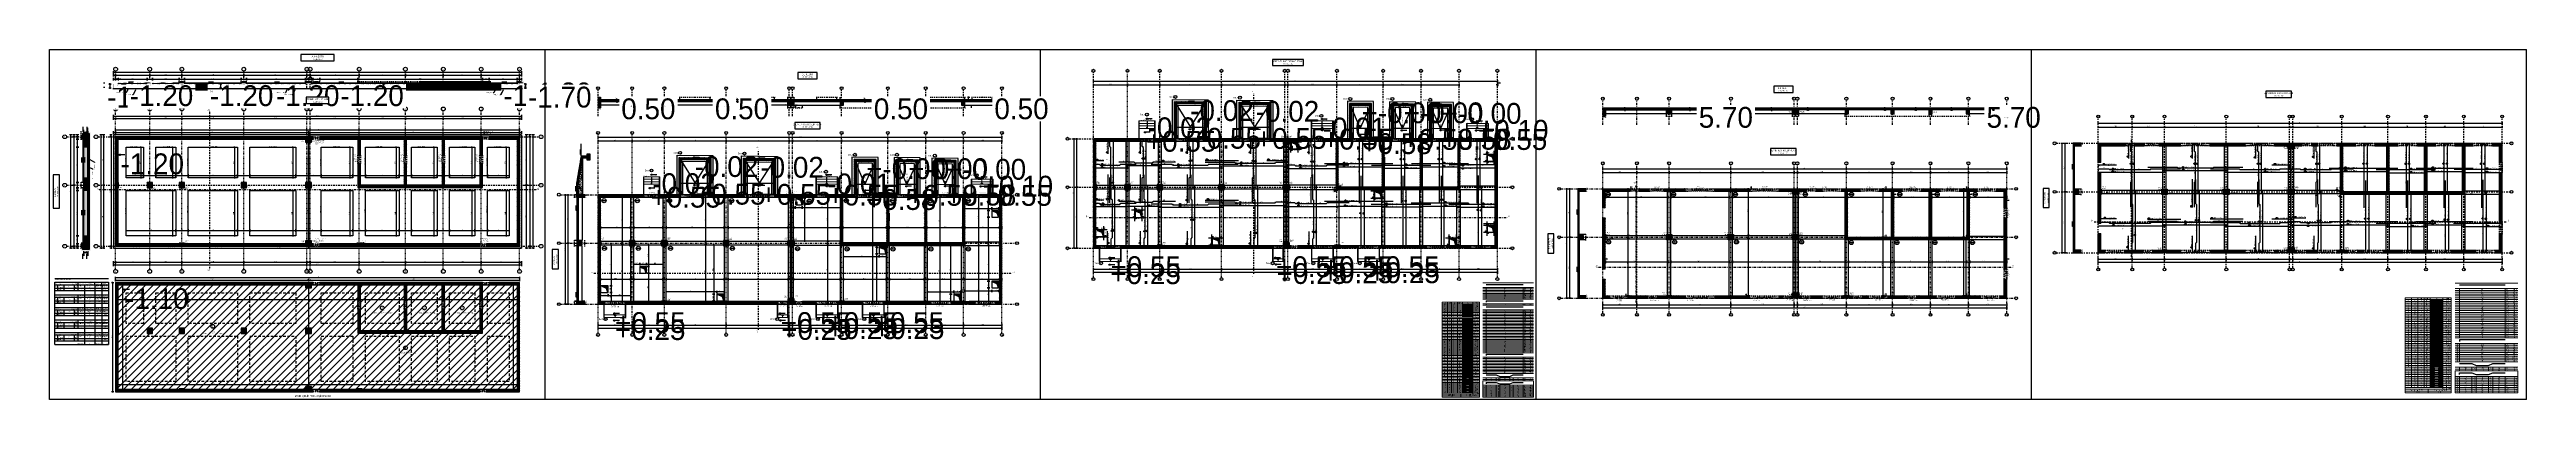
# Model space of a CAD drawing. Header units: metres. Extents: x 419734 to 420376, y 4564732 to 4565123.
# Drawn here: x 419805.8 to 420103, y 4565080.8 to 4565122.9 of the extents above; entities that cross this region are included whole.
import ezdxf
from ezdxf import colors
from ezdxf.entities.mleader import LeaderData, LeaderLine
from ezdxf.enums import TextEntityAlignment as Align
from ezdxf.math import Vec2, Vec3

# ---------------------------------------------------------------- set-up
doc = ezdxf.new("R2018")
doc.units = ezdxf.units.M
for name, pattern in [('ACA_TRATTO1', [1.5, 1, -0.5]), ('CONTINUA', [0]), ('HIDDEN', [0.5, 0.3, -0.2]), ('NASCOSTA', [0.375, 0.25, -0.125]), ('TRATTO-PUNTO', [1, 0.5, -0.25, 0, -0.25])]:
    doc.linetypes.add(name, pattern=pattern)
doc.layers.get('Defpoints').update_dxf_attribs({"color": 5})
for name, color, linetype in [('07-CARPENTERIA', 2, 'Continuous'), ("07-ENTITA' COPRENTE", 7, 'Continuous'), ('07-SIMBOLI', 1, 'Continuous'), ('07-TITOLI', 4, 'CONTINUA'), ('AM_8', 7, 'Continuous'), ('Standart', 7, 'Continuous'), ('SW_ASSI', 7, 'TRATTO-PUNTO'), ('SW_CANDELE', 252, 'Continuous'), ('SW_DIM', 33, 'Continuous'), ('SW_DIR', 33, 'Continuous'), ('SW_MAGRONE', 2, 'Continuous'), ('SW_QUOTE', 1, 'Continuous'), ('SW_ReteES', 7, 'Continuous'), ('SW_SEZIONI-ARMATURA', 3, 'Continuous'), ('SW_SEZIONI_CARPENTERIA', 4, 'Continuous'), ('SW_SOTTILE_02', 1, 'Continuous'), ('SW_TABLE', 7, 'Continuous'), ('SW_TESTI', 2, 'Continuous'), ('SW_Tondini', 1, 'Continuous'), ('SW_TRATT_GRIGIO', 252, 'NASCOSTA'), ('SW_TRATTEGGIO_252', 252, 'Continuous'), ('SW_TRATTEGGIO_253', 253, 'Continuous'), ('SW_TXT_TESTI', 1, 'Continuous'), ('SW_VISTE', 1, 'Continuous')]:
    doc.layers.add(name, color=color, linetype=linetype)
doc.layers.add('SW_CONSTRUCTIONS', color=33, linetype='Continuous', plot=False)
for name, color, linetype, lineweight in [('SWS_ARC_Sottili-01', 9, 'Continuous', 15), ('SWS_GEN_Viste', 1, 'Continuous', 9), ('SWS_STR_Sottili-01', 9, 'Continuous', 15), ('SWS_ZZZ_Lines', 8, 'Continuous', 9)]:
    doc.layers.add(name, color=color, linetype=linetype, lineweight=lineweight)
doc.styles.add('ACA_1', font='ARIALN.TTF')
doc.styles.add('Arial Narrow_5', font='ARIALN.TTF', dxfattribs={"height": 0.5})
doc.styles.add('arial_1_18', font='arial.ttf', dxfattribs={"height": 0.2})
doc.styles.add('ITALFERR', font='romans.shx', dxfattribs={"width": 0.8})
doc.styles.get("Standard").update_dxf_attribs({"font": 'arial.ttf'})
doc.styles.add('SWS', font='ARIALN.TTF')
doc.linetypes.add('CUTINGX2', pattern='A,2,[140,ai_ltype.shx,S=0.1,R=0,X=0,Y=0],-0.2', length=2.2)
doc.dimstyles.new('DIM-SW-50_m', dxfattribs={"dimtxt": 0.1, "dimasz": 0.075, "dimexe": 0.125, "dimexo": 0.125, "dimgap": 0.05, "dimtad": 1, "dimzin": 1, "dimdsep": 46, "dimtxsty": 'SWS', "dimblk1": 'D', "dimblk2": 'D', "dimsah": 1, "dimcen": 0.0075, "dimdle": 0.0625, "dimse1": 1, "dimse2": 1, "dimclrd": 256, "dimclre": 256, "dimclrt": 256, "dimazin": 0, "dimtfac": 0.75, "dimtmove": 1, "dimatfit": 3, "dimldrblk": 'D', "dimfxl": 0.125, "dimtvp": 1.5, "dimtolj": 1, "dimtzin": 0, "dimarcsym": 0})
pattern_1 = [(135, (419777.502614, 4565081.38323), (-0.049497475, -0.049497475), [])]
pattern_2 = [(135, (419783.06544, 4565086.29963), (-0.04949747, -0.04949747), [])]
pattern_3 = [(135, (419777.502614, 4565086.29963), (-0.049497475, -0.049497475), [])]
pattern_4 = [(45, (2.38136, 78.66993), (-0.44901280605, 0.44901280605), [])]
pattern_5 = [(135, (419777.502614, 4565068.79963), (-0.049497475, -0.049497475), [])]
pattern_6 = [(45, (2.38136, 78.66993), (-0.0898025612107, 0.0898025612107), []), (45, (2.38136, 78.73343), (-0.0898025612107, 0.0898025612107), [])]
pattern_7 = [(135, (419843.80018, 4565196.05052), (-0.049497475, -0.049497475), [])]
pattern_8 = [(135, (419843.80018, 4565205.36885), (-0.049497475, -0.049497475), [])]
pattern_9 = [(135, (50.1633, 115.665785), (-0.0494974746831, -0.0494974746831), [])]
pattern_10 = [(45, (50.1633, 100.665785), (-0.0494974746831, 0.0494974746831), [])]
pattern_11 = [(135, (419903.25018, 4565202.766886), (-0.049497475, -0.049497475), [])]
pattern_12 = [(135, (109.6133, 122.38215), (-0.0494974746831, -0.0494974746831), [])]
pattern_13 = [(45, (109.6133, 107.38215), (-0.0494974746831, 0.0494974746831), [])]

# ---------------------------------------------------------------- blocks, each defined once
blk = doc.blocks.new('*U6')
at = {"layer": 'SW_QUOTE', "const_width": 0.0003}
blk.add_lwpolyline([(0, 0), (-0.006, 0), (-0.006, 0.0016)], dxfattribs=at)
at = {"layer": 'SW_QUOTE', "const_width": 0.0003, "flags": 128}
blk.add_lwpolyline([(0, -0.0007), (0, 0.0007)], dxfattribs=at)
at = {"layer": 'SW_QUOTE'}
blk.add_solid([(-0.0058, 0.0016), (-0.007, 0.0016), (-0.0058, 0.0062)], dxfattribs=at)
at = {"layer": 'SW_TESTI', "color": 3, "style": 'SWS'}
blk.add_attdef('SEZ', text='', height=0.0025, dxfattribs=at).set_placement((-0.003, 0.003), align=Align.MIDDLE)
at = {"layer": 'SW_TESTI', "style": 'SWS'}
for tag, p in [('RIF_DOC_SEC', (-0.003, -0.0055)), ('RIF_DOC', (-0.003, -0.0025))]:
    blk.add_attdef(tag, text='', height=0.002, dxfattribs=at).set_placement(p, align=Align.MIDDLE)
blk = doc.blocks.new('*U10')
at = {"color": 255}
blk.add_wipeout([(-4, 1.5), (-4, 0), (4, 0), (4, 1.5)], dxfattribs=at).dxf.layer = "07-ENTITA' COPRENTE"
at = {"layer": 'SW_SOTTILE_02', "ltscale": 0.02}
blk.add_lwpolyline([(-4, 0), (4, 0), (4, 1.5), (-4, 1.5)], close=True, dxfattribs=at)
at = {"layer": 'SW_TESTI', "color": 3, "style": 'ITALFERR', "width": 0.8}
for tag, height, p in [('TITOLO', 0.4, (0, 0.85)), ('EVENTUALE_1', 0.3, (0, -0.6)), ('EVENTUALE_2', 0.3, (0, -1.25))]:
    blk.add_attdef(tag, text='', height=height, dxfattribs=at).set_placement(p, align=Align.CENTER)
at = {"layer": 'SW_TESTI', "color": 2, "style": 'ITALFERR', "width": 0.8}
for tag, p in [('SCALA', (0, 0.25)), ('EVENTUALE_3', (0, -1.9))]:
    blk.add_attdef(tag, text='', height=0.3, dxfattribs=at).set_placement(p, align=Align.CENTER)
blk = doc.blocks.new('*U11')
blk.add_hatch(color=256).paths.add_polyline_path([(0.0025, -0.0025), (0, -0.0025), (0, 0)])
for p, q in [((-0.0025, 0), (0.0025, 0)), ((-0.0025, -0.0025), (0, 0)), ((0, 0), (0, -0.0025)), ((0.0025, -0.0025), (0, 0)), ((0.0095, -0.0025), (-0.0025, -0.0025))]:
    blk.add_line(p, q)
at = {"color": 2, "lineweight": 30, "flags": 104}
blk.add_attdef('QM', text='', height=0.0025, dxfattribs=at).set_placement((0.001, -0.0033), align=Align.TOP_LEFT)
blk = doc.blocks.new('D')
for p, q in [((-1, 0), (1, 0)), ((0, 2), (0, -2))]:
    blk.add_line(p, q)
at = {"const_width": 0.141}
blk.add_lwpolyline([(0.5, 0.5), (-0.5, -0.5)], dxfattribs=at)
blk = doc.blocks.new('*D19')
at = {"layer": 'Defpoints', "color": 0, "ltscale": 0.5, "transparency": 16777216}
for p in [(419813.48, 4565118.72), (419813.73, 4565119.28), (419813.73, 4565118.72)]:
    blk.add_point(p, dxfattribs=at)
at = {"layer": 'SW_DIM', "lineweight": -2, "ltscale": 0.5, "transparency": 16777216}
blk.add_line((419813.56, 4565119.28), (419813.66, 4565119.28), dxfattribs=at)
at = {"layer": 'SW_DIM', "lineweight": -2, "ltscale": 0.5, "transparency": 16777216, "xscale": 0.075, "yscale": 0.075, "zscale": 0.075, "rotation": 180}
blk.add_blockref('D', (419813.48, 4565119.28), dxfattribs=at)
at = {"layer": 'SW_DIM', "lineweight": -2, "ltscale": 0.5, "transparency": 16777216, "xscale": 0.075, "yscale": 0.075, "zscale": 0.075}
blk.add_blockref('D', (419813.73, 4565119.28), dxfattribs=at)
at = {"layer": 'SW_DIM', "ltscale": 0.5, "transparency": 16777216, "insert": (419813.61, 4565119.38), "char_height": 0.1, "attachment_point": 5, "style": 'SWS'}
blk.add_mtext('\\A1;0.25', dxfattribs=at)
blk = doc.blocks.new('*D20')
at = {"layer": 'Defpoints', "color": 0, "ltscale": 0.5, "transparency": 16777216}
for p in [(419813.73, 4565118.72), (419814.03, 4565119.28), (419814.03, 4565119.02)]:
    blk.add_point(p, dxfattribs=at)
at = {"layer": 'SW_DIM', "lineweight": -2, "ltscale": 0.5, "transparency": 16777216}
blk.add_line((419813.81, 4565119.28), (419813.96, 4565119.28), dxfattribs=at)
at = {"layer": 'SW_DIM', "lineweight": -2, "ltscale": 0.5, "transparency": 16777216, "xscale": 0.075, "yscale": 0.075, "zscale": 0.075, "rotation": 180}
blk.add_blockref('D', (419813.73, 4565119.28), dxfattribs=at)
at = {"layer": 'SW_DIM', "lineweight": -2, "ltscale": 0.5, "transparency": 16777216, "xscale": 0.075, "yscale": 0.075, "zscale": 0.075}
blk.add_blockref('D', (419814.03, 4565119.28), dxfattribs=at)
at = {"layer": 'SW_DIM', "ltscale": 0.5, "transparency": 16777216, "insert": (419813.88, 4565119.38), "char_height": 0.1, "attachment_point": 5, "style": 'SWS'}
blk.add_mtext('\\A1;0.30', dxfattribs=at)
blk = doc.blocks.new('*D21')
at = {"layer": 'Defpoints', "color": 0, "ltscale": 0.5, "transparency": 16777216}
for p in [(419814.03, 4565119.02), (419814.08, 4565119.28), (419814.08, 4565119.02)]:
    blk.add_point(p, dxfattribs=at)
at = {"layer": 'SW_DIM', "lineweight": -2, "ltscale": 0.5, "transparency": 16777216}
for p, q in [((419813.96, 4565119.28), (419813.88, 4565119.28)), ((419814.03, 4565119.28), (419814.08, 4565119.28)), ((419814.16, 4565119.28), (419814.23, 4565119.28))]:
    blk.add_line(p, q, dxfattribs=at)
at = {"layer": 'SW_DIM', "lineweight": -2, "ltscale": 0.5, "transparency": 16777216, "xscale": 0.075, "yscale": 0.075, "zscale": 0.075}
blk.add_blockref('D', (419814.03, 4565119.28), dxfattribs=at)
at = {"layer": 'SW_DIM', "lineweight": -2, "ltscale": 0.5, "transparency": 16777216, "xscale": 0.075, "yscale": 0.075, "zscale": 0.075, "rotation": 180}
blk.add_blockref('D', (419814.08, 4565119.28), dxfattribs=at)
at = {"layer": 'SW_DIM', "ltscale": 0.5, "transparency": 16777216, "insert": (419814.23, 4565119.38), "char_height": 0.1, "attachment_point": 5, "style": 'SWS'}
blk.add_mtext('\\A1;0.05', dxfattribs=at)
blk = doc.blocks.new('*D22')
at = {"layer": 'Defpoints', "color": 0, "ltscale": 0.5, "transparency": 16777216}
for p in [(419814.08, 4565119.02), (419817.5, 4565119.28), (419817.5, 4565119.02)]:
    blk.add_point(p, dxfattribs=at)
at = {"layer": 'SW_DIM', "lineweight": -2, "ltscale": 0.5, "transparency": 16777216}
blk.add_line((419814.16, 4565119.28), (419817.42, 4565119.28), dxfattribs=at)
at = {"layer": 'SW_DIM', "lineweight": -2, "ltscale": 0.5, "transparency": 16777216, "xscale": 0.075, "yscale": 0.075, "zscale": 0.075, "rotation": 180}
blk.add_blockref('D', (419814.08, 4565119.28), dxfattribs=at)
at = {"layer": 'SW_DIM', "lineweight": -2, "ltscale": 0.5, "transparency": 16777216, "xscale": 0.075, "yscale": 0.075, "zscale": 0.075}
blk.add_blockref('D', (419817.5, 4565119.28), dxfattribs=at)
at = {"layer": 'SW_DIM', "ltscale": 0.5, "transparency": 16777216, "insert": (419815.79, 4565119.38), "char_height": 0.1, "attachment_point": 5, "style": 'SWS'}
blk.add_mtext('\\A1;3.42', dxfattribs=at)
blk = doc.blocks.new('*D23')
at = {"layer": 'Defpoints', "color": 0, "ltscale": 0.5, "transparency": 16777216}
for p in [(419817.5, 4565119.02), (419818.15, 4565119.28), (419818.15, 4565119.02)]:
    blk.add_point(p, dxfattribs=at)
at = {"layer": 'SW_DIM', "lineweight": -2, "ltscale": 0.5, "transparency": 16777216}
blk.add_line((419817.57, 4565119.28), (419818.07, 4565119.28), dxfattribs=at)
at = {"layer": 'SW_DIM', "lineweight": -2, "ltscale": 0.5, "transparency": 16777216, "xscale": 0.075, "yscale": 0.075, "zscale": 0.075, "rotation": 180}
blk.add_blockref('D', (419817.5, 4565119.28), dxfattribs=at)
at = {"layer": 'SW_DIM', "lineweight": -2, "ltscale": 0.5, "transparency": 16777216, "xscale": 0.075, "yscale": 0.075, "zscale": 0.075}
blk.add_blockref('D', (419818.15, 4565119.28), dxfattribs=at)
at = {"layer": 'SW_DIM', "ltscale": 0.5, "transparency": 16777216, "insert": (419817.82, 4565119.38), "char_height": 0.1, "attachment_point": 5, "style": 'SWS'}
blk.add_mtext('\\A1;0.65', dxfattribs=at)
blk = doc.blocks.new('*D24')
at = {"layer": 'Defpoints', "color": 0, "ltscale": 0.5, "transparency": 16777216}
for p in [(419818.15, 4565119.02), (419821.36, 4565119.28), (419821.36, 4565119.02)]:
    blk.add_point(p, dxfattribs=at)
at = {"layer": 'SW_DIM', "lineweight": -2, "ltscale": 0.5, "transparency": 16777216}
blk.add_line((419818.22, 4565119.28), (419821.29, 4565119.28), dxfattribs=at)
at = {"layer": 'SW_DIM', "lineweight": -2, "ltscale": 0.5, "transparency": 16777216, "xscale": 0.075, "yscale": 0.075, "zscale": 0.075, "rotation": 180}
blk.add_blockref('D', (419818.15, 4565119.28), dxfattribs=at)
at = {"layer": 'SW_DIM', "lineweight": -2, "ltscale": 0.5, "transparency": 16777216, "xscale": 0.075, "yscale": 0.075, "zscale": 0.075}
blk.add_blockref('D', (419821.36, 4565119.28), dxfattribs=at)
at = {"layer": 'SW_DIM', "ltscale": 0.5, "transparency": 16777216, "insert": (419819.75, 4565119.38), "char_height": 0.1, "attachment_point": 5, "style": 'SWS'}
blk.add_mtext('\\A1;3.22', dxfattribs=at)
blk = doc.blocks.new('*D25')
at = {"layer": 'Defpoints', "color": 0, "ltscale": 0.5, "transparency": 16777216}
for p in [(419821.36, 4565119.02), (419822.01, 4565119.28), (419822.01, 4565119.02)]:
    blk.add_point(p, dxfattribs=at)
at = {"layer": 'SW_DIM', "lineweight": -2, "ltscale": 0.5, "transparency": 16777216}
blk.add_line((419821.44, 4565119.28), (419821.94, 4565119.28), dxfattribs=at)
at = {"layer": 'SW_DIM', "lineweight": -2, "ltscale": 0.5, "transparency": 16777216, "xscale": 0.075, "yscale": 0.075, "zscale": 0.075, "rotation": 180}
blk.add_blockref('D', (419821.36, 4565119.28), dxfattribs=at)
at = {"layer": 'SW_DIM', "lineweight": -2, "ltscale": 0.5, "transparency": 16777216, "xscale": 0.075, "yscale": 0.075, "zscale": 0.075}
blk.add_blockref('D', (419822.01, 4565119.28), dxfattribs=at)
at = {"layer": 'SW_DIM', "ltscale": 0.5, "transparency": 16777216, "insert": (419821.69, 4565119.38), "char_height": 0.1, "attachment_point": 5, "style": 'SWS'}
blk.add_mtext('\\A1;0.65', dxfattribs=at)
blk = doc.blocks.new('*D26')
at = {"layer": 'Defpoints', "color": 0, "ltscale": 0.5, "transparency": 16777216}
for p in [(419822.01, 4565119.02), (419828.78, 4565119.28), (419828.78, 4565119.02)]:
    blk.add_point(p, dxfattribs=at)
at = {"layer": 'SW_DIM', "lineweight": -2, "ltscale": 0.5, "transparency": 16777216}
blk.add_line((419822.09, 4565119.28), (419828.7, 4565119.28), dxfattribs=at)
at = {"layer": 'SW_DIM', "lineweight": -2, "ltscale": 0.5, "transparency": 16777216, "xscale": 0.075, "yscale": 0.075, "zscale": 0.075, "rotation": 180}
blk.add_blockref('D', (419822.01, 4565119.28), dxfattribs=at)
at = {"layer": 'SW_DIM', "lineweight": -2, "ltscale": 0.5, "transparency": 16777216, "xscale": 0.075, "yscale": 0.075, "zscale": 0.075}
blk.add_blockref('D', (419828.78, 4565119.28), dxfattribs=at)
at = {"layer": 'SW_DIM', "ltscale": 0.5, "transparency": 16777216, "insert": (419825.4, 4565119.38), "char_height": 0.1, "attachment_point": 5, "style": 'SWS'}
blk.add_mtext('\\A1;6.77', dxfattribs=at)
blk = doc.blocks.new('*D27')
at = {"layer": 'Defpoints', "color": 0, "ltscale": 0.5, "transparency": 16777216}
for p in [(419828.78, 4565119.02), (419829.43, 4565119.28), (419829.43, 4565119.02)]:
    blk.add_point(p, dxfattribs=at)
at = {"layer": 'SW_DIM', "lineweight": -2, "ltscale": 0.5, "transparency": 16777216}
blk.add_line((419828.85, 4565119.28), (419829.35, 4565119.28), dxfattribs=at)
at = {"layer": 'SW_DIM', "lineweight": -2, "ltscale": 0.5, "transparency": 16777216, "xscale": 0.075, "yscale": 0.075, "zscale": 0.075, "rotation": 180}
blk.add_blockref('D', (419828.78, 4565119.28), dxfattribs=at)
at = {"layer": 'SW_DIM', "lineweight": -2, "ltscale": 0.5, "transparency": 16777216, "xscale": 0.075, "yscale": 0.075, "zscale": 0.075}
blk.add_blockref('D', (419829.43, 4565119.28), dxfattribs=at)
at = {"layer": 'SW_DIM', "ltscale": 0.5, "transparency": 16777216, "insert": (419829.1, 4565119.38), "char_height": 0.1, "attachment_point": 5, "style": 'SWS'}
blk.add_mtext('\\A1;0.65', dxfattribs=at)
blk = doc.blocks.new('*D28')
at = {"layer": 'Defpoints', "color": 0, "ltscale": 0.5, "transparency": 16777216}
for p in [(419829.43, 4565119.02), (419836.51, 4565119.28), (419836.51, 4565119.02)]:
    blk.add_point(p, dxfattribs=at)
at = {"layer": 'SW_DIM', "lineweight": -2, "ltscale": 0.5, "transparency": 16777216}
blk.add_line((419829.5, 4565119.28), (419836.43, 4565119.28), dxfattribs=at)
at = {"layer": 'SW_DIM', "lineweight": -2, "ltscale": 0.5, "transparency": 16777216, "xscale": 0.075, "yscale": 0.075, "zscale": 0.075, "rotation": 180}
blk.add_blockref('D', (419829.43, 4565119.28), dxfattribs=at)
at = {"layer": 'SW_DIM', "lineweight": -2, "ltscale": 0.5, "transparency": 16777216, "xscale": 0.075, "yscale": 0.075, "zscale": 0.075}
blk.add_blockref('D', (419836.51, 4565119.28), dxfattribs=at)
at = {"layer": 'SW_DIM', "ltscale": 0.5, "transparency": 16777216, "insert": (419832.97, 4565119.38), "char_height": 0.1, "attachment_point": 5, "style": 'SWS'}
blk.add_mtext('\\A1;7.08', dxfattribs=at)
blk = doc.blocks.new('*D29')
at = {"layer": 'Defpoints', "color": 0, "ltscale": 0.5, "transparency": 16777216}
for p in [(419836.51, 4565119.02), (419836.86, 4565119.28), (419836.86, 4565119.02)]:
    blk.add_point(p, dxfattribs=at)
at = {"layer": 'SW_DIM', "lineweight": -2, "ltscale": 0.5, "transparency": 16777216}
blk.add_line((419836.58, 4565119.28), (419836.78, 4565119.28), dxfattribs=at)
at = {"layer": 'SW_DIM', "lineweight": -2, "ltscale": 0.5, "transparency": 16777216, "xscale": 0.075, "yscale": 0.075, "zscale": 0.075, "rotation": 180}
blk.add_blockref('D', (419836.51, 4565119.28), dxfattribs=at)
at = {"layer": 'SW_DIM', "lineweight": -2, "ltscale": 0.5, "transparency": 16777216, "xscale": 0.075, "yscale": 0.075, "zscale": 0.075}
blk.add_blockref('D', (419836.86, 4565119.28), dxfattribs=at)
at = {"layer": 'SW_DIM', "ltscale": 0.5, "transparency": 16777216, "insert": (419836.68, 4565119.38), "char_height": 0.1, "attachment_point": 5, "style": 'SWS'}
blk.add_mtext('\\A1;0.35', dxfattribs=at)
blk = doc.blocks.new('*D30')
at = {"layer": 'Defpoints', "color": 0, "ltscale": 0.5, "transparency": 16777216}
for p in [(419836.86, 4565119.02), (419836.9, 4565119.28), (419836.9, 4565119.02)]:
    blk.add_point(p, dxfattribs=at)
at = {"layer": 'SW_DIM', "lineweight": -2, "ltscale": 0.5, "transparency": 16777216}
for p, q in [((419836.78, 4565119.28), (419836.71, 4565119.28)), ((419836.86, 4565119.28), (419836.9, 4565119.28)), ((419836.86, 4565119.28), (419836.9, 4565119.28)), ((419836.88, 4565119.28), (419836.95, 4565119.52)), ((419836.95, 4565119.52), (419837.27, 4565119.52)), ((419836.97, 4565119.28), (419837.05, 4565119.28))]:
    blk.add_line(p, q, dxfattribs=at)
at = {"layer": 'SW_DIM', "lineweight": -2, "ltscale": 0.5, "transparency": 16777216, "xscale": 0.075, "yscale": 0.075, "zscale": 0.075}
blk.add_blockref('D', (419836.86, 4565119.28), dxfattribs=at)
at = {"layer": 'SW_DIM', "lineweight": -2, "ltscale": 0.5, "transparency": 16777216, "xscale": 0.075, "yscale": 0.075, "zscale": 0.075, "rotation": 180}
blk.add_blockref('D', (419836.9, 4565119.28), dxfattribs=at)
at = {"layer": 'SW_DIM', "ltscale": 0.5, "transparency": 16777216, "insert": (419837.11, 4565119.62), "char_height": 0.1, "attachment_point": 5, "style": 'SWS'}
blk.add_mtext('\\A1;0.04', dxfattribs=at)
blk = doc.blocks.new('*D31')
at = {"layer": 'Defpoints', "color": 0, "ltscale": 0.5, "transparency": 16777216}
for p in [(419836.9, 4565119.02), (419837.25, 4565119.28), (419837.25, 4565119.02)]:
    blk.add_point(p, dxfattribs=at)
at = {"layer": 'SW_DIM', "lineweight": -2, "ltscale": 0.5, "transparency": 16777216}
blk.add_line((419836.97, 4565119.28), (419837.17, 4565119.28), dxfattribs=at)
at = {"layer": 'SW_DIM', "lineweight": -2, "ltscale": 0.5, "transparency": 16777216, "xscale": 0.075, "yscale": 0.075, "zscale": 0.075, "rotation": 180}
blk.add_blockref('D', (419836.9, 4565119.28), dxfattribs=at)
at = {"layer": 'SW_DIM', "lineweight": -2, "ltscale": 0.5, "transparency": 16777216, "xscale": 0.075, "yscale": 0.075, "zscale": 0.075}
blk.add_blockref('D', (419837.25, 4565119.28), dxfattribs=at)
at = {"layer": 'SW_DIM', "ltscale": 0.5, "transparency": 16777216, "insert": (419837.07, 4565119.38), "char_height": 0.1, "attachment_point": 5, "style": 'SWS'}
blk.add_mtext('\\A1;0.35', dxfattribs=at)
blk = doc.blocks.new('*D32')
at = {"layer": 'Defpoints', "color": 0, "ltscale": 0.5, "transparency": 16777216}
for p in [(419837.25, 4565119.02), (419837.45, 4565119.28), (419837.45, 4565119.02)]:
    blk.add_point(p, dxfattribs=at)
at = {"layer": 'SW_DIM', "lineweight": -2, "ltscale": 0.5, "transparency": 16777216}
for p, q in [((419837.17, 4565119.28), (419837.1, 4565119.28)), ((419837.25, 4565119.28), (419837.45, 4565119.28)), ((419837.52, 4565119.28), (419837.6, 4565119.28))]:
    blk.add_line(p, q, dxfattribs=at)
at = {"layer": 'SW_DIM', "lineweight": -2, "ltscale": 0.5, "transparency": 16777216, "xscale": 0.075, "yscale": 0.075, "zscale": 0.075}
blk.add_blockref('D', (419837.25, 4565119.28), dxfattribs=at)
at = {"layer": 'SW_DIM', "lineweight": -2, "ltscale": 0.5, "transparency": 16777216, "xscale": 0.075, "yscale": 0.075, "zscale": 0.075, "rotation": 180}
blk.add_blockref('D', (419837.45, 4565119.28), dxfattribs=at)
at = {"layer": 'SW_DIM', "ltscale": 0.5, "transparency": 16777216, "insert": (419837.35, 4565119.38), "char_height": 0.1, "attachment_point": 5, "style": 'SWS'}
blk.add_mtext('\\A1;0.20', dxfattribs=at)
blk = doc.blocks.new('*D33')
at = {"layer": 'Defpoints', "color": 0, "ltscale": 0.5, "transparency": 16777216}
for p in [(419837.45, 4565119.02), (419838.25, 4565119.28), (419838.25, 4565119.02)]:
    blk.add_point(p, dxfattribs=at)
at = {"layer": 'SW_DIM', "lineweight": -2, "ltscale": 0.5, "transparency": 16777216}
blk.add_line((419837.52, 4565119.28), (419838.17, 4565119.28), dxfattribs=at)
at = {"layer": 'SW_DIM', "lineweight": -2, "ltscale": 0.5, "transparency": 16777216, "xscale": 0.075, "yscale": 0.075, "zscale": 0.075, "rotation": 180}
blk.add_blockref('D', (419837.45, 4565119.28), dxfattribs=at)
at = {"layer": 'SW_DIM', "lineweight": -2, "ltscale": 0.5, "transparency": 16777216, "xscale": 0.075, "yscale": 0.075, "zscale": 0.075}
blk.add_blockref('D', (419838.25, 4565119.28), dxfattribs=at)
at = {"layer": 'SW_DIM', "ltscale": 0.5, "transparency": 16777216, "insert": (419837.85, 4565119.38), "char_height": 0.1, "attachment_point": 5, "style": 'SWS'}
blk.add_mtext('\\A1;0.80', dxfattribs=at)
blk = doc.blocks.new('*D34')
at = {"layer": 'Defpoints', "color": 0, "ltscale": 0.5, "transparency": 16777216}
for p in [(419838.25, 4565119.02), (419842.8, 4565119.28), (419842.8, 4565118.72)]:
    blk.add_point(p, dxfattribs=at)
at = {"layer": 'SW_DIM', "lineweight": -2, "ltscale": 0.5, "transparency": 16777216}
blk.add_line((419838.32, 4565119.28), (419842.73, 4565119.28), dxfattribs=at)
at = {"layer": 'SW_DIM', "lineweight": -2, "ltscale": 0.5, "transparency": 16777216, "xscale": 0.075, "yscale": 0.075, "zscale": 0.075, "rotation": 180}
blk.add_blockref('D', (419838.25, 4565119.28), dxfattribs=at)
at = {"layer": 'SW_DIM', "lineweight": -2, "ltscale": 0.5, "transparency": 16777216, "xscale": 0.075, "yscale": 0.075, "zscale": 0.075}
blk.add_blockref('D', (419842.8, 4565119.28), dxfattribs=at)
at = {"layer": 'SW_DIM', "ltscale": 0.5, "transparency": 16777216, "insert": (419840.53, 4565119.38), "char_height": 0.1, "attachment_point": 5, "style": 'SWS'}
blk.add_mtext('\\A1;4.56', dxfattribs=at)
blk = doc.blocks.new('*D35')
at = {"layer": 'Defpoints', "color": 0, "ltscale": 0.5, "transparency": 16777216}
for p in [(419842.8, 4565118.72), (419857.75, 4565119.28), (419857.75, 4565118.97)]:
    blk.add_point(p, dxfattribs=at)
at = {"layer": 'SW_DIM', "lineweight": -2, "ltscale": 0.5, "transparency": 16777216}
blk.add_line((419842.88, 4565119.28), (419857.68, 4565119.28), dxfattribs=at)
at = {"layer": 'SW_DIM', "lineweight": -2, "ltscale": 0.5, "transparency": 16777216, "xscale": 0.075, "yscale": 0.075, "zscale": 0.075, "rotation": 180}
blk.add_blockref('D', (419842.8, 4565119.28), dxfattribs=at)
at = {"layer": 'SW_DIM', "lineweight": -2, "ltscale": 0.5, "transparency": 16777216, "xscale": 0.075, "yscale": 0.075, "zscale": 0.075}
blk.add_blockref('D', (419857.75, 4565119.28), dxfattribs=at)
at = {"layer": 'SW_DIM', "ltscale": 0.5, "transparency": 16777216, "insert": (419850.28, 4565119.38), "char_height": 0.1, "attachment_point": 5, "style": 'SWS'}
blk.add_mtext('\\A1;14.95', dxfattribs=at)
blk = doc.blocks.new('*D36')
at = {"layer": 'Defpoints', "color": 0, "ltscale": 0.5, "transparency": 16777216}
for p in [(419857.75, 4565118.97), (419858.55, 4565119.28), (419858.55, 4565118.97)]:
    blk.add_point(p, dxfattribs=at)
at = {"layer": 'SW_DIM', "lineweight": -2, "ltscale": 0.5, "transparency": 16777216}
blk.add_line((419857.83, 4565119.28), (419858.48, 4565119.28), dxfattribs=at)
at = {"layer": 'SW_DIM', "lineweight": -2, "ltscale": 0.5, "transparency": 16777216, "xscale": 0.075, "yscale": 0.075, "zscale": 0.075, "rotation": 180}
blk.add_blockref('D', (419857.75, 4565119.28), dxfattribs=at)
at = {"layer": 'SW_DIM', "lineweight": -2, "ltscale": 0.5, "transparency": 16777216, "xscale": 0.075, "yscale": 0.075, "zscale": 0.075}
blk.add_blockref('D', (419858.55, 4565119.28), dxfattribs=at)
at = {"layer": 'SW_DIM', "ltscale": 0.5, "transparency": 16777216, "insert": (419858.15, 4565119.38), "char_height": 0.1, "attachment_point": 5, "style": 'SWS'}
blk.add_mtext('\\A1;0.80', dxfattribs=at)
blk = doc.blocks.new('*D37')
at = {"layer": 'Defpoints', "color": 0, "ltscale": 0.5, "transparency": 16777216}
for p in [(419858.55, 4565118.97), (419861.9, 4565119.28), (419861.9, 4565119.02)]:
    blk.add_point(p, dxfattribs=at)
at = {"layer": 'SW_DIM', "lineweight": -2, "ltscale": 0.5, "transparency": 16777216}
blk.add_line((419858.63, 4565119.28), (419861.83, 4565119.28), dxfattribs=at)
at = {"layer": 'SW_DIM', "lineweight": -2, "ltscale": 0.5, "transparency": 16777216, "xscale": 0.075, "yscale": 0.075, "zscale": 0.075, "rotation": 180}
blk.add_blockref('D', (419858.55, 4565119.28), dxfattribs=at)
at = {"layer": 'SW_DIM', "lineweight": -2, "ltscale": 0.5, "transparency": 16777216, "xscale": 0.075, "yscale": 0.075, "zscale": 0.075}
blk.add_blockref('D', (419861.9, 4565119.28), dxfattribs=at)
at = {"layer": 'SW_DIM', "ltscale": 0.5, "transparency": 16777216, "insert": (419860.23, 4565119.38), "char_height": 0.1, "attachment_point": 5, "style": 'SWS'}
blk.add_mtext('\\A1;3.35', dxfattribs=at)
blk = doc.blocks.new('*D38')
at = {"layer": 'Defpoints', "color": 0, "ltscale": 0.5, "transparency": 16777216}
for p in [(419861.9, 4565119.02), (419862.2, 4565119.28), (419862.2, 4565119.02)]:
    blk.add_point(p, dxfattribs=at)
at = {"layer": 'SW_DIM', "lineweight": -2, "ltscale": 0.5, "transparency": 16777216}
blk.add_line((419861.98, 4565119.28), (419862.13, 4565119.28), dxfattribs=at)
at = {"layer": 'SW_DIM', "lineweight": -2, "ltscale": 0.5, "transparency": 16777216, "xscale": 0.075, "yscale": 0.075, "zscale": 0.075, "rotation": 180}
blk.add_blockref('D', (419861.9, 4565119.28), dxfattribs=at)
at = {"layer": 'SW_DIM', "lineweight": -2, "ltscale": 0.5, "transparency": 16777216, "xscale": 0.075, "yscale": 0.075, "zscale": 0.075}
blk.add_blockref('D', (419862.2, 4565119.28), dxfattribs=at)
at = {"layer": 'SW_DIM', "ltscale": 0.5, "transparency": 16777216, "insert": (419862.05, 4565119.38), "char_height": 0.1, "attachment_point": 5, "style": 'SWS'}
blk.add_mtext('\\A1;0.30', dxfattribs=at)
blk = doc.blocks.new('*D39')
at = {"layer": 'Defpoints', "color": 0, "ltscale": 0.5, "transparency": 16777216}
for p in [(419862.2, 4565119.02), (419862.45, 4565119.28), (419862.45, 4565118.72)]:
    blk.add_point(p, dxfattribs=at)
at = {"layer": 'SW_DIM', "lineweight": -2, "ltscale": 0.5, "transparency": 16777216}
blk.add_line((419862.28, 4565119.28), (419862.38, 4565119.28), dxfattribs=at)
at = {"layer": 'SW_DIM', "lineweight": -2, "ltscale": 0.5, "transparency": 16777216, "xscale": 0.075, "yscale": 0.075, "zscale": 0.075, "rotation": 180}
blk.add_blockref('D', (419862.2, 4565119.28), dxfattribs=at)
at = {"layer": 'SW_DIM', "lineweight": -2, "ltscale": 0.5, "transparency": 16777216, "xscale": 0.075, "yscale": 0.075, "zscale": 0.075}
blk.add_blockref('D', (419862.45, 4565119.28), dxfattribs=at)
at = {"layer": 'SW_DIM', "ltscale": 0.5, "transparency": 16777216, "insert": (419862.33, 4565119.38), "char_height": 0.1, "attachment_point": 5, "style": 'SWS'}
blk.add_mtext('\\A1;0.25', dxfattribs=at)
blk = doc.blocks.new('*D40')
at = {"layer": 'Defpoints', "color": 0, "ltscale": 0.5, "transparency": 16777216}
for p in [(419813.48, 4565118.72), (419813.73, 4565119.76), (419813.73, 4565118.72)]:
    blk.add_point(p, dxfattribs=at)
at = {"layer": 'SW_DIM', "lineweight": -2, "ltscale": 0.5, "transparency": 16777216}
blk.add_line((419813.56, 4565119.76), (419813.66, 4565119.76), dxfattribs=at)
at = {"layer": 'SW_DIM', "lineweight": -2, "ltscale": 0.5, "transparency": 16777216, "xscale": 0.075, "yscale": 0.075, "zscale": 0.075, "rotation": 180}
blk.add_blockref('D', (419813.48, 4565119.76), dxfattribs=at)
at = {"layer": 'SW_DIM', "lineweight": -2, "ltscale": 0.5, "transparency": 16777216, "xscale": 0.075, "yscale": 0.075, "zscale": 0.075}
blk.add_blockref('D', (419813.73, 4565119.76), dxfattribs=at)
at = {"layer": 'SW_DIM', "ltscale": 0.5, "transparency": 16777216, "insert": (419813.61, 4565119.86), "char_height": 0.1, "attachment_point": 5, "style": 'SWS'}
blk.add_mtext('\\A1;0.25', dxfattribs=at)
blk = doc.blocks.new('*D41')
at = {"layer": 'Defpoints', "color": 0, "ltscale": 0.5, "transparency": 16777216}
for p in [(419813.73, 4565118.72), (419817.82, 4565119.76), (419817.82, 4565118.72)]:
    blk.add_point(p, dxfattribs=at)
at = {"layer": 'SW_DIM', "lineweight": -2, "ltscale": 0.5, "transparency": 16777216}
blk.add_line((419813.81, 4565119.76), (419817.75, 4565119.76), dxfattribs=at)
at = {"layer": 'SW_DIM', "lineweight": -2, "ltscale": 0.5, "transparency": 16777216, "xscale": 0.075, "yscale": 0.075, "zscale": 0.075, "rotation": 180}
blk.add_blockref('D', (419813.73, 4565119.76), dxfattribs=at)
at = {"layer": 'SW_DIM', "lineweight": -2, "ltscale": 0.5, "transparency": 16777216, "xscale": 0.075, "yscale": 0.075, "zscale": 0.075}
blk.add_blockref('D', (419817.82, 4565119.76), dxfattribs=at)
at = {"layer": 'SW_DIM', "ltscale": 0.5, "transparency": 16777216, "insert": (419815.78, 4565119.86), "char_height": 0.1, "attachment_point": 5, "style": 'SWS'}
blk.add_mtext('\\A1;4.09', dxfattribs=at)
blk = doc.blocks.new('*D42')
at = {"layer": 'Defpoints', "color": 0, "ltscale": 0.5, "transparency": 16777216}
for p in [(419817.82, 4565118.72), (419821.69, 4565119.76), (419821.69, 4565118.72)]:
    blk.add_point(p, dxfattribs=at)
at = {"layer": 'SW_DIM', "lineweight": -2, "ltscale": 0.5, "transparency": 16777216}
blk.add_line((419817.9, 4565119.76), (419821.61, 4565119.76), dxfattribs=at)
at = {"layer": 'SW_DIM', "lineweight": -2, "ltscale": 0.5, "transparency": 16777216, "xscale": 0.075, "yscale": 0.075, "zscale": 0.075, "rotation": 180}
blk.add_blockref('D', (419817.82, 4565119.76), dxfattribs=at)
at = {"layer": 'SW_DIM', "lineweight": -2, "ltscale": 0.5, "transparency": 16777216, "xscale": 0.075, "yscale": 0.075, "zscale": 0.075}
blk.add_blockref('D', (419821.69, 4565119.76), dxfattribs=at)
at = {"layer": 'SW_DIM', "ltscale": 0.5, "transparency": 16777216, "insert": (419819.75, 4565119.86), "char_height": 0.1, "attachment_point": 5, "style": 'SWS'}
blk.add_mtext('\\A1;3.87', dxfattribs=at)
blk = doc.blocks.new('*D43')
at = {"layer": 'Defpoints', "color": 0, "ltscale": 0.5, "transparency": 16777216}
for p in [(419821.69, 4565118.72), (419829.1, 4565119.76), (419829.1, 4565118.72)]:
    blk.add_point(p, dxfattribs=at)
at = {"layer": 'SW_DIM', "lineweight": -2, "ltscale": 0.5, "transparency": 16777216}
blk.add_line((419821.76, 4565119.76), (419829.03, 4565119.76), dxfattribs=at)
at = {"layer": 'SW_DIM', "lineweight": -2, "ltscale": 0.5, "transparency": 16777216, "xscale": 0.075, "yscale": 0.075, "zscale": 0.075, "rotation": 180}
blk.add_blockref('D', (419821.69, 4565119.76), dxfattribs=at)
at = {"layer": 'SW_DIM', "lineweight": -2, "ltscale": 0.5, "transparency": 16777216, "xscale": 0.075, "yscale": 0.075, "zscale": 0.075}
blk.add_blockref('D', (419829.1, 4565119.76), dxfattribs=at)
at = {"layer": 'SW_DIM', "ltscale": 0.5, "transparency": 16777216, "insert": (419825.4, 4565119.86), "char_height": 0.1, "attachment_point": 5, "style": 'SWS'}
blk.add_mtext('\\A1;7.42', dxfattribs=at)
blk = doc.blocks.new('*D44')
at = {"layer": 'Defpoints', "color": 0, "ltscale": 0.5, "transparency": 16777216}
for p in [(419829.1, 4565118.72), (419836.68, 4565119.76), (419836.68, 4565118.72)]:
    blk.add_point(p, dxfattribs=at)
at = {"layer": 'SW_DIM', "lineweight": -2, "ltscale": 0.5, "transparency": 16777216}
blk.add_line((419829.18, 4565119.76), (419836.61, 4565119.76), dxfattribs=at)
at = {"layer": 'SW_DIM', "lineweight": -2, "ltscale": 0.5, "transparency": 16777216, "xscale": 0.075, "yscale": 0.075, "zscale": 0.075, "rotation": 180}
blk.add_blockref('D', (419829.1, 4565119.76), dxfattribs=at)
at = {"layer": 'SW_DIM', "lineweight": -2, "ltscale": 0.5, "transparency": 16777216, "xscale": 0.075, "yscale": 0.075, "zscale": 0.075}
blk.add_blockref('D', (419836.68, 4565119.76), dxfattribs=at)
at = {"layer": 'SW_DIM', "ltscale": 0.5, "transparency": 16777216, "insert": (419832.89, 4565119.86), "char_height": 0.1, "attachment_point": 5, "style": 'SWS'}
blk.add_mtext('\\A1;7.58', dxfattribs=at)
blk = doc.blocks.new('*D45')
at = {"layer": 'Defpoints', "color": 0, "ltscale": 0.5, "transparency": 16777216}
for p in [(419836.68, 4565118.72), (419837.07, 4565119.76), (419837.07, 4565118.72)]:
    blk.add_point(p, dxfattribs=at)
at = {"layer": 'SW_DIM', "lineweight": -2, "ltscale": 0.5, "transparency": 16777216}
blk.add_line((419836.76, 4565119.76), (419837, 4565119.76), dxfattribs=at)
at = {"layer": 'SW_DIM', "lineweight": -2, "ltscale": 0.5, "transparency": 16777216, "xscale": 0.075, "yscale": 0.075, "zscale": 0.075, "rotation": 180}
blk.add_blockref('D', (419836.68, 4565119.76), dxfattribs=at)
at = {"layer": 'SW_DIM', "lineweight": -2, "ltscale": 0.5, "transparency": 16777216, "xscale": 0.075, "yscale": 0.075, "zscale": 0.075}
blk.add_blockref('D', (419837.07, 4565119.76), dxfattribs=at)
at = {"layer": 'SW_DIM', "ltscale": 0.5, "transparency": 16777216, "insert": (419836.88, 4565119.86), "char_height": 0.1, "attachment_point": 5, "style": 'SWS'}
blk.add_mtext('\\A1;0.39', dxfattribs=at)
blk = doc.blocks.new('*D46')
at = {"layer": 'Defpoints', "color": 0, "ltscale": 0.5, "transparency": 16777216}
for p in [(419837.07, 4565118.72), (419842.95, 4565119.76), (419842.95, 4565118.72)]:
    blk.add_point(p, dxfattribs=at)
at = {"layer": 'SW_DIM', "lineweight": -2, "ltscale": 0.5, "transparency": 16777216}
blk.add_line((419837.15, 4565119.76), (419842.88, 4565119.76), dxfattribs=at)
at = {"layer": 'SW_DIM', "lineweight": -2, "ltscale": 0.5, "transparency": 16777216, "xscale": 0.075, "yscale": 0.075, "zscale": 0.075, "rotation": 180}
blk.add_blockref('D', (419837.07, 4565119.76), dxfattribs=at)
at = {"layer": 'SW_DIM', "lineweight": -2, "ltscale": 0.5, "transparency": 16777216, "xscale": 0.075, "yscale": 0.075, "zscale": 0.075}
blk.add_blockref('D', (419842.95, 4565119.76), dxfattribs=at)
at = {"layer": 'SW_DIM', "ltscale": 0.5, "transparency": 16777216, "insert": (419840.01, 4565119.86), "char_height": 0.1, "attachment_point": 5, "style": 'SWS'}
blk.add_mtext('\\A1;5.88', dxfattribs=at)
blk = doc.blocks.new('*D47')
at = {"layer": 'Defpoints', "color": 0, "ltscale": 0.5, "transparency": 16777216}
for p in [(419842.95, 4565118.72), (419848.5, 4565119.76), (419848.5, 4565118.72)]:
    blk.add_point(p, dxfattribs=at)
at = {"layer": 'SW_DIM', "lineweight": -2, "ltscale": 0.5, "transparency": 16777216}
blk.add_line((419843.03, 4565119.76), (419848.43, 4565119.76), dxfattribs=at)
at = {"layer": 'SW_DIM', "lineweight": -2, "ltscale": 0.5, "transparency": 16777216, "xscale": 0.075, "yscale": 0.075, "zscale": 0.075, "rotation": 180}
blk.add_blockref('D', (419842.95, 4565119.76), dxfattribs=at)
at = {"layer": 'SW_DIM', "lineweight": -2, "ltscale": 0.5, "transparency": 16777216, "xscale": 0.075, "yscale": 0.075, "zscale": 0.075}
blk.add_blockref('D', (419848.5, 4565119.76), dxfattribs=at)
at = {"layer": 'SW_DIM', "ltscale": 0.5, "transparency": 16777216, "insert": (419845.73, 4565119.86), "char_height": 0.1, "attachment_point": 5, "style": 'SWS'}
blk.add_mtext('\\A1;5.55', dxfattribs=at)
blk = doc.blocks.new('*D48')
at = {"layer": 'Defpoints', "color": 0, "ltscale": 0.5, "transparency": 16777216}
for p in [(419848.5, 4565118.72), (419853.05, 4565119.76), (419853.05, 4565118.72)]:
    blk.add_point(p, dxfattribs=at)
at = {"layer": 'SW_DIM', "lineweight": -2, "ltscale": 0.5, "transparency": 16777216}
blk.add_line((419848.58, 4565119.76), (419852.98, 4565119.76), dxfattribs=at)
at = {"layer": 'SW_DIM', "lineweight": -2, "ltscale": 0.5, "transparency": 16777216, "xscale": 0.075, "yscale": 0.075, "zscale": 0.075, "rotation": 180}
blk.add_blockref('D', (419848.5, 4565119.76), dxfattribs=at)
at = {"layer": 'SW_DIM', "lineweight": -2, "ltscale": 0.5, "transparency": 16777216, "xscale": 0.075, "yscale": 0.075, "zscale": 0.075}
blk.add_blockref('D', (419853.05, 4565119.76), dxfattribs=at)
at = {"layer": 'SW_DIM', "ltscale": 0.5, "transparency": 16777216, "insert": (419850.78, 4565119.86), "char_height": 0.1, "attachment_point": 5, "style": 'SWS'}
blk.add_mtext('\\A1;4.55', dxfattribs=at)
blk = doc.blocks.new('*D49')
at = {"layer": 'Defpoints', "color": 0, "ltscale": 0.5, "transparency": 16777216}
for p in [(419853.05, 4565118.72), (419857.6, 4565119.76), (419857.6, 4565118.72)]:
    blk.add_point(p, dxfattribs=at)
at = {"layer": 'SW_DIM', "lineweight": -2, "ltscale": 0.5, "transparency": 16777216}
blk.add_line((419853.13, 4565119.76), (419857.53, 4565119.76), dxfattribs=at)
at = {"layer": 'SW_DIM', "lineweight": -2, "ltscale": 0.5, "transparency": 16777216, "xscale": 0.075, "yscale": 0.075, "zscale": 0.075, "rotation": 180}
blk.add_blockref('D', (419853.05, 4565119.76), dxfattribs=at)
at = {"layer": 'SW_DIM', "lineweight": -2, "ltscale": 0.5, "transparency": 16777216, "xscale": 0.075, "yscale": 0.075, "zscale": 0.075}
blk.add_blockref('D', (419857.6, 4565119.76), dxfattribs=at)
at = {"layer": 'SW_DIM', "ltscale": 0.5, "transparency": 16777216, "insert": (419855.33, 4565119.86), "char_height": 0.1, "attachment_point": 5, "style": 'SWS'}
blk.add_mtext('\\A1;4.55', dxfattribs=at)
blk = doc.blocks.new('*D50')
at = {"layer": 'Defpoints', "color": 0, "ltscale": 0.5, "transparency": 16777216}
for p in [(419857.6, 4565118.72), (419862.2, 4565119.76), (419862.2, 4565118.72)]:
    blk.add_point(p, dxfattribs=at)
at = {"layer": 'SW_DIM', "lineweight": -2, "ltscale": 0.5, "transparency": 16777216}
blk.add_line((419857.68, 4565119.76), (419862.13, 4565119.76), dxfattribs=at)
at = {"layer": 'SW_DIM', "lineweight": -2, "ltscale": 0.5, "transparency": 16777216, "xscale": 0.075, "yscale": 0.075, "zscale": 0.075, "rotation": 180}
blk.add_blockref('D', (419857.6, 4565119.76), dxfattribs=at)
at = {"layer": 'SW_DIM', "lineweight": -2, "ltscale": 0.5, "transparency": 16777216, "xscale": 0.075, "yscale": 0.075, "zscale": 0.075}
blk.add_blockref('D', (419862.2, 4565119.76), dxfattribs=at)
at = {"layer": 'SW_DIM', "ltscale": 0.5, "transparency": 16777216, "insert": (419859.9, 4565119.86), "char_height": 0.1, "attachment_point": 5, "style": 'SWS'}
blk.add_mtext('\\A1;4.60', dxfattribs=at)
blk = doc.blocks.new('*D51')
at = {"layer": 'Defpoints', "color": 0, "ltscale": 0.5, "transparency": 16777216}
for p in [(419862.2, 4565118.72), (419862.45, 4565119.76), (419862.45, 4565118.72)]:
    blk.add_point(p, dxfattribs=at)
at = {"layer": 'SW_DIM', "lineweight": -2, "ltscale": 0.5, "transparency": 16777216}
blk.add_line((419862.28, 4565119.76), (419862.38, 4565119.76), dxfattribs=at)
at = {"layer": 'SW_DIM', "lineweight": -2, "ltscale": 0.5, "transparency": 16777216, "xscale": 0.075, "yscale": 0.075, "zscale": 0.075, "rotation": 180}
blk.add_blockref('D', (419862.2, 4565119.76), dxfattribs=at)
at = {"layer": 'SW_DIM', "lineweight": -2, "ltscale": 0.5, "transparency": 16777216, "xscale": 0.075, "yscale": 0.075, "zscale": 0.075}
blk.add_blockref('D', (419862.45, 4565119.76), dxfattribs=at)
at = {"layer": 'SW_DIM', "ltscale": 0.5, "transparency": 16777216, "insert": (419862.33, 4565119.86), "char_height": 0.1, "attachment_point": 5, "style": 'SWS'}
blk.add_mtext('\\A1;0.25', dxfattribs=at)
blk = doc.blocks.new('*D52')
at = {"layer": 'Defpoints', "color": 0, "ltscale": 0.5, "transparency": 16777216}
for p in [(419813.48, 4565118.72), (419862.45, 4565120.11), (419862.45, 4565118.72)]:
    blk.add_point(p, dxfattribs=at)
at = {"layer": 'SW_DIM', "lineweight": -2, "ltscale": 0.5, "transparency": 16777216}
blk.add_line((419813.56, 4565120.11), (419862.38, 4565120.11), dxfattribs=at)
at = {"layer": 'SW_DIM', "lineweight": -2, "ltscale": 0.5, "transparency": 16777216, "xscale": 0.075, "yscale": 0.075, "zscale": 0.075, "rotation": 180}
blk.add_blockref('D', (419813.48, 4565120.11), dxfattribs=at)
at = {"layer": 'SW_DIM', "lineweight": -2, "ltscale": 0.5, "transparency": 16777216, "xscale": 0.075, "yscale": 0.075, "zscale": 0.075}
blk.add_blockref('D', (419862.45, 4565120.11), dxfattribs=at)
at = {"layer": 'SW_DIM', "ltscale": 0.5, "transparency": 16777216, "insert": (419837.97, 4565120.21), "char_height": 0.1, "attachment_point": 5, "style": 'SWS'}
blk.add_mtext('\\A1;48.97', dxfattribs=at)
blk = doc.blocks.new('*U12')
blk.add_hatch(color=256).paths.add_polyline_path([(-0.0025, 0.0025), (0, 0.0025), (0, 0)])
for p, q in [((-0.0095, 0.0025), (0.0025, 0.0025)), ((-0.0025, 0.0025), (0, 0)), ((0.0025, 0), (-0.0025, 0)), ((0, 0), (0, 0.0025)), ((0.0025, 0.0025), (0, 0))]:
    blk.add_line(p, q)
at = {"color": 2, "lineweight": 30, "flags": 104}
blk.add_attdef('QM', text='', height=0.0025, dxfattribs=at).set_placement((-0.001, 0.0033), align=Align.BOTTOM_RIGHT)
blk = doc.blocks.new('*U13')
blk.add_hatch(color=256).paths.add_polyline_path([(-0.0025, 0.0025), (0, 0.0025), (0, 0)])
for p, q in [((-0.0095, 0.0025), (0.0025, 0.0025)), ((-0.0025, 0.0025), (0, 0)), ((0.0025, 0), (-0.0025, 0)), ((0, 0), (0, 0.0025)), ((0.0025, 0.0025), (0, 0))]:
    blk.add_line(p, q)
at = {"color": 2, "lineweight": 30, "flags": 104}
blk.add_attdef('QM', text='', height=0.0025, dxfattribs=at).set_placement((-0.001, 0.0033), align=Align.BOTTOM_RIGHT)
blk = doc.blocks.new('*D53')
at = {"layer": 'Defpoints', "color": 0, "ltscale": 0.5, "transparency": 16777216}
for p in [(419813.05, 4565118.22), (419813.48, 4565118.72), (419813.48, 4565118.22)]:
    blk.add_point(p, dxfattribs=at)
at = {"layer": 'SW_DIM', "lineweight": -2, "ltscale": 0.5, "transparency": 16777216}
blk.add_line((419813.05, 4565118.64), (419813.05, 4565118.29), dxfattribs=at)
at = {"layer": 'SW_DIM', "lineweight": -2, "ltscale": 0.5, "transparency": 16777216, "xscale": 0.075, "yscale": 0.075, "zscale": 0.075}
for p, rotation in [((419813.05, 4565118.72), 90), ((419813.05, 4565118.22), 270)]:
    blk.add_blockref('D', p, dxfattribs=dict(at, rotation=rotation))
at = {"layer": 'SW_DIM', "ltscale": 0.5, "transparency": 16777216, "insert": (419812.95, 4565118.47), "char_height": 0.1, "attachment_point": 5, "rotation": 90, "style": 'SWS'}
blk.add_mtext('\\A1;0.50', dxfattribs=at)
blk = doc.blocks.new('*D54')
at = {"layer": 'Defpoints', "color": 0, "ltscale": 0.5, "transparency": 16777216}
for p in [(419826.33, 4565118.22), (419826.54, 4565118.72), (419826.54, 4565118.22)]:
    blk.add_point(p, dxfattribs=at)
at = {"layer": 'SW_DIM', "lineweight": -2, "ltscale": 0.5, "transparency": 16777216}
blk.add_line((419826.33, 4565118.64), (419826.33, 4565118.29), dxfattribs=at)
at = {"layer": 'SW_DIM', "lineweight": -2, "ltscale": 0.5, "transparency": 16777216, "xscale": 0.075, "yscale": 0.075, "zscale": 0.075}
for p, rotation in [((419826.33, 4565118.72), 90), ((419826.33, 4565118.22), 270)]:
    blk.add_blockref('D', p, dxfattribs=dict(at, rotation=rotation))
at = {"layer": 'SW_DIM', "ltscale": 0.5, "transparency": 16777216, "insert": (419826.23, 4565118.47), "char_height": 0.1, "attachment_point": 5, "rotation": 90, "style": 'SWS'}
blk.add_mtext('\\A1;0.50', dxfattribs=at)
blk = doc.blocks.new('*D55')
at = {"layer": 'Defpoints', "color": 0, "ltscale": 0.5, "transparency": 16777216}
for p in [(419845.87, 4565118.22), (419846.08, 4565118.72), (419846.08, 4565118.22)]:
    blk.add_point(p, dxfattribs=at)
at = {"layer": 'SW_DIM', "lineweight": -2, "ltscale": 0.5, "transparency": 16777216}
blk.add_line((419845.87, 4565118.64), (419845.87, 4565118.29), dxfattribs=at)
at = {"layer": 'SW_DIM', "lineweight": -2, "ltscale": 0.5, "transparency": 16777216, "xscale": 0.075, "yscale": 0.075, "zscale": 0.075}
for p, rotation in [((419845.87, 4565118.72), 90), ((419845.87, 4565118.22), 270)]:
    blk.add_blockref('D', p, dxfattribs=dict(at, rotation=rotation))
at = {"layer": 'SW_DIM', "ltscale": 0.5, "transparency": 16777216, "insert": (419845.77, 4565118.47), "char_height": 0.1, "attachment_point": 5, "rotation": 90, "style": 'SWS'}
blk.add_mtext('\\A1;0.50', dxfattribs=at)
blk = doc.blocks.new('*D56')
at = {"layer": 'Defpoints', "color": 0, "ltscale": 0.5, "transparency": 16777216}
for p in [(419859.76, 4565118.22), (419859.98, 4565118.72), (419859.98, 4565118.22)]:
    blk.add_point(p, dxfattribs=at)
at = {"layer": 'SW_DIM', "lineweight": -2, "ltscale": 0.5, "transparency": 16777216}
blk.add_line((419859.76, 4565118.64), (419859.76, 4565118.29), dxfattribs=at)
at = {"layer": 'SW_DIM', "lineweight": -2, "ltscale": 0.5, "transparency": 16777216, "xscale": 0.075, "yscale": 0.075, "zscale": 0.075}
for p, rotation in [((419859.76, 4565118.72), 90), ((419859.76, 4565118.22), 270)]:
    blk.add_blockref('D', p, dxfattribs=dict(at, rotation=rotation))
at = {"layer": 'SW_DIM', "ltscale": 0.5, "transparency": 16777216, "insert": (419859.66, 4565118.47), "char_height": 0.1, "attachment_point": 5, "rotation": 90, "style": 'SWS'}
blk.add_mtext('\\A1;0.50', dxfattribs=at)
blk = doc.blocks.new('*D57')
at = {"layer": 'Defpoints', "color": 0, "ltscale": 0.5, "transparency": 16777216}
for p in [(419812.3, 4565106.54), (419812.8, 4565106.54), (419813.38, 4565098.97)]:
    blk.add_point(p, dxfattribs=at)
at = {"layer": 'SW_DIM', "lineweight": -2, "ltscale": 0.5, "transparency": 16777216}
blk.add_line((419812.3, 4565099.04), (419812.3, 4565106.47), dxfattribs=at)
at = {"layer": 'SW_DIM', "lineweight": -2, "ltscale": 0.5, "transparency": 16777216, "xscale": 0.075, "yscale": 0.075, "zscale": 0.075}
for p, rotation in [((419812.3, 4565106.54), 90), ((419812.3, 4565098.97), 270)]:
    blk.add_blockref('D', p, dxfattribs=dict(at, rotation=rotation))
at = {"layer": 'SW_DIM', "ltscale": 0.5, "transparency": 16777216, "insert": (419812.2, 4565102.75), "char_height": 0.1, "attachment_point": 5, "rotation": 90, "style": 'SWS'}
blk.add_mtext('\\A1;7.58', dxfattribs=at)
blk = doc.blocks.new('*D58')
at = {"layer": 'Defpoints', "color": 0, "ltscale": 0.5, "transparency": 16777216}
for p in [(419812.3, 4565112.62), (419813.38, 4565112.62), (419812.3, 4565106.54)]:
    blk.add_point(p, dxfattribs=at)
at = {"layer": 'SW_DIM', "lineweight": -2, "ltscale": 0.5, "transparency": 16777216}
blk.add_line((419812.3, 4565106.62), (419812.3, 4565112.54), dxfattribs=at)
at = {"layer": 'SW_DIM', "lineweight": -2, "ltscale": 0.5, "transparency": 16777216, "xscale": 0.075, "yscale": 0.075, "zscale": 0.075}
for p, rotation in [((419812.3, 4565112.62), 90), ((419812.3, 4565106.54), 270)]:
    blk.add_blockref('D', p, dxfattribs=dict(at, rotation=rotation))
at = {"layer": 'SW_DIM', "ltscale": 0.5, "transparency": 16777216, "insert": (419812.2, 4565109.58), "char_height": 0.1, "attachment_point": 5, "rotation": 90, "style": 'SWS'}
blk.add_mtext('\\A1;6.07', dxfattribs=at)
blk = doc.blocks.new('*D59')
at = {"layer": 'Defpoints', "color": 0, "ltscale": 0.5, "transparency": 16777216}
for p in [(419812.98, 4565112.37), (419812.98, 4565099.22), (419813.18, 4565099.22)]:
    blk.add_point(p, dxfattribs=at)
at = {"layer": 'SW_DIM', "lineweight": -2, "ltscale": 0.5, "transparency": 16777216}
blk.add_line((419813.18, 4565112.29), (419813.18, 4565099.29), dxfattribs=at)
at = {"layer": 'SW_DIM', "lineweight": -2, "ltscale": 0.5, "transparency": 16777216, "xscale": 0.075, "yscale": 0.075, "zscale": 0.075}
for p, rotation in [((419813.18, 4565112.37), 90), ((419813.18, 4565099.22), 270)]:
    blk.add_blockref('D', p, dxfattribs=dict(at, rotation=rotation))
at = {"layer": 'SW_DIM', "ltscale": 0.5, "transparency": 16777216, "insert": (419813.08, 4565105.79), "char_height": 0.1, "attachment_point": 5, "rotation": 90, "style": 'SWS'}
blk.add_mtext('\\A1;13.15', dxfattribs=at)
blk = doc.blocks.new('*U8')
at = {"layer": 'SW_QUOTE', "const_width": 0.0003}
blk.add_lwpolyline([(0, 0), (0.006, 0), (0.006, 0.0016)], dxfattribs=at)
at = {"layer": 'SW_QUOTE', "const_width": 0.0003, "flags": 128}
blk.add_lwpolyline([(0, -0.0007), (0, 0.0007)], dxfattribs=at)
at = {"layer": 'SW_QUOTE'}
blk.add_solid([(0.0058, 0.0016), (0.007, 0.0016), (0.0058, 0.0062)], dxfattribs=at)
at = {"layer": 'SW_TESTI', "color": 3, "style": 'SWS'}
blk.add_attdef('SEZ', text='', height=0.0025, dxfattribs=at).set_placement((0.003, 0.003), align=Align.MIDDLE)
at = {"layer": 'SW_TESTI', "style": 'SWS'}
for tag, p in [('RIF_DOC_SEC', (0.003, -0.0055)), ('RIF_DOC', (0.003, -0.0025))]:
    blk.add_attdef(tag, text='', height=0.002, dxfattribs=at).set_placement(p, align=Align.MIDDLE)
blk = doc.blocks.new('*U14')
blk.add_hatch(color=256).paths.add_polyline_path([(-0.0025, 0.0025), (0, 0.0025), (0, 0)])
for p, q in [((-0.0095, 0.0025), (0.0025, 0.0025)), ((-0.0025, 0.0025), (0, 0)), ((0.0025, 0), (-0.0025, 0)), ((0, 0), (0, 0.0025)), ((0.0025, 0.0025), (0, 0))]:
    blk.add_line(p, q)
at = {"color": 2, "lineweight": 30, "flags": 104}
blk.add_attdef('QM', text='', height=0.0025, dxfattribs=at).set_placement((-0.001, 0.0033), align=Align.BOTTOM_RIGHT)
blk = doc.blocks.new('*U15')
blk.add_hatch(color=256).paths.add_polyline_path([(-0.0025, 0.0025), (0, 0.0025), (0, 0)])
for p, q in [((-0.0095, 0.0025), (0.0025, 0.0025)), ((-0.0025, 0.0025), (0, 0)), ((0.0025, 0), (-0.0025, 0)), ((0, 0), (0, 0.0025)), ((0.0025, 0.0025), (0, 0))]:
    blk.add_line(p, q)
at = {"color": 2, "lineweight": 30, "flags": 104}
blk.add_attdef('QM', text='', height=0.0025, dxfattribs=at).set_placement((-0.001, 0.0033), align=Align.BOTTOM_RIGHT)
blk = doc.blocks.new('*D60')
at = {"layer": 'Defpoints', "color": 0, "ltscale": 0.5, "transparency": 16777216}
for p in [(419809.91, 4565098.97), (419810.41, 4565098.97), (419810.41, 4565098.48)]:
    blk.add_point(p, dxfattribs=at)
at = {"layer": 'SW_DIM', "lineweight": -2, "ltscale": 0.5, "transparency": 16777216}
blk.add_line((419809.98, 4565098.48), (419810.33, 4565098.48), dxfattribs=at)
at = {"layer": 'SW_DIM', "lineweight": -2, "ltscale": 0.5, "transparency": 16777216, "xscale": 0.075, "yscale": 0.075, "zscale": 0.075, "rotation": 180}
blk.add_blockref('D', (419809.91, 4565098.48), dxfattribs=at)
at = {"layer": 'SW_DIM', "lineweight": -2, "ltscale": 0.5, "transparency": 16777216, "xscale": 0.075, "yscale": 0.075, "zscale": 0.075}
blk.add_blockref('D', (419810.41, 4565098.48), dxfattribs=at)
at = {"layer": 'SW_DIM', "ltscale": 0.5, "transparency": 16777216, "insert": (419810.16, 4565098.58), "char_height": 0.1, "attachment_point": 5, "style": 'SWS'}
blk.add_mtext('\\A1;0.50', dxfattribs=at)
blk = doc.blocks.new('*D61')
at = {"layer": 'Defpoints', "color": 0, "ltscale": 0.5, "transparency": 16777216}
for p in [(419809.15, 4565099.22), (419809.61, 4565099.22), (419809.91, 4565098.97)]:
    blk.add_point(p, dxfattribs=at)
at = {"layer": 'SW_DIM', "lineweight": -2, "ltscale": 0.5, "transparency": 16777216}
blk.add_line((419809.15, 4565099.04), (419809.15, 4565099.14), dxfattribs=at)
at = {"layer": 'SW_DIM', "lineweight": -2, "ltscale": 0.5, "transparency": 16777216, "xscale": 0.075, "yscale": 0.075, "zscale": 0.075}
for p, rotation in [((419809.15, 4565099.22), 90), ((419809.15, 4565098.97), 270)]:
    blk.add_blockref('D', p, dxfattribs=dict(at, rotation=rotation))
at = {"layer": 'SW_DIM', "ltscale": 0.5, "transparency": 16777216, "insert": (419809.05, 4565099.09), "char_height": 0.1, "attachment_point": 5, "rotation": 90, "style": 'SWS'}
blk.add_mtext('\\A1;0.25', dxfattribs=at)
blk = doc.blocks.new('*D62')
at = {"layer": 'Defpoints', "color": 0, "ltscale": 0.5, "transparency": 16777216}
for p in [(419809.15, 4565099.52), (419809.61, 4565099.52), (419809.61, 4565099.22)]:
    blk.add_point(p, dxfattribs=at)
at = {"layer": 'SW_DIM', "lineweight": -2, "ltscale": 0.5, "transparency": 16777216}
blk.add_line((419809.15, 4565099.29), (419809.15, 4565099.44), dxfattribs=at)
at = {"layer": 'SW_DIM', "lineweight": -2, "ltscale": 0.5, "transparency": 16777216, "xscale": 0.075, "yscale": 0.075, "zscale": 0.075}
for p, rotation in [((419809.15, 4565099.52), 90), ((419809.15, 4565099.22), 270)]:
    blk.add_blockref('D', p, dxfattribs=dict(at, rotation=rotation))
at = {"layer": 'SW_DIM', "ltscale": 0.5, "transparency": 16777216, "insert": (419809.05, 4565099.37), "char_height": 0.1, "attachment_point": 5, "rotation": 90, "style": 'SWS'}
blk.add_mtext('\\A1;0.30', dxfattribs=at)
blk = doc.blocks.new('*D63')
at = {"layer": 'Defpoints', "color": 0, "ltscale": 0.5, "transparency": 16777216}
for p in [(419809.15, 4565100.47), (419809.91, 4565100.47), (419809.61, 4565099.52)]:
    blk.add_point(p, dxfattribs=at)
at = {"layer": 'SW_DIM', "lineweight": -2, "ltscale": 0.5, "transparency": 16777216}
blk.add_line((419809.15, 4565099.59), (419809.15, 4565100.39), dxfattribs=at)
at = {"layer": 'SW_DIM', "lineweight": -2, "ltscale": 0.5, "transparency": 16777216, "xscale": 0.075, "yscale": 0.075, "zscale": 0.075}
for p, rotation in [((419809.15, 4565100.47), 90), ((419809.15, 4565099.52), 270)]:
    blk.add_blockref('D', p, dxfattribs=dict(at, rotation=rotation))
at = {"layer": 'SW_DIM', "ltscale": 0.5, "transparency": 16777216, "insert": (419809.05, 4565099.99), "char_height": 0.1, "attachment_point": 5, "rotation": 90, "style": 'SWS'}
blk.add_mtext('\\A1;0.95', dxfattribs=at)
blk = doc.blocks.new('*D64')
at = {"layer": 'Defpoints', "color": 0, "ltscale": 0.5, "transparency": 16777216}
for p in [(419809.15, 4565105.92), (419809.91, 4565105.92), (419809.91, 4565100.47)]:
    blk.add_point(p, dxfattribs=at)
at = {"layer": 'SW_DIM', "lineweight": -2, "ltscale": 0.5, "transparency": 16777216}
blk.add_line((419809.15, 4565100.54), (419809.15, 4565105.84), dxfattribs=at)
at = {"layer": 'SW_DIM', "lineweight": -2, "ltscale": 0.5, "transparency": 16777216, "xscale": 0.075, "yscale": 0.075, "zscale": 0.075}
for p, rotation in [((419809.15, 4565105.92), 90), ((419809.15, 4565100.47), 270)]:
    blk.add_blockref('D', p, dxfattribs=dict(at, rotation=rotation))
at = {"layer": 'SW_DIM', "ltscale": 0.5, "transparency": 16777216, "insert": (419809.05, 4565103.19), "char_height": 0.1, "attachment_point": 5, "rotation": 90, "style": 'SWS'}
blk.add_mtext('\\A1;5.45', dxfattribs=at)
blk = doc.blocks.new('*D65')
at = {"layer": 'Defpoints', "color": 0, "ltscale": 0.5, "transparency": 16777216}
for p in [(419809.15, 4565106.22), (419809.61, 4565106.22), (419809.91, 4565105.92)]:
    blk.add_point(p, dxfattribs=at)
at = {"layer": 'SW_DIM', "lineweight": -2, "ltscale": 0.5, "transparency": 16777216}
blk.add_line((419809.15, 4565105.99), (419809.15, 4565106.14), dxfattribs=at)
at = {"layer": 'SW_DIM', "lineweight": -2, "ltscale": 0.5, "transparency": 16777216, "xscale": 0.075, "yscale": 0.075, "zscale": 0.075}
for p, rotation in [((419809.15, 4565106.22), 90), ((419809.15, 4565105.92), 270)]:
    blk.add_blockref('D', p, dxfattribs=dict(at, rotation=rotation))
at = {"layer": 'SW_DIM', "ltscale": 0.5, "transparency": 16777216, "insert": (419809.05, 4565106.07), "char_height": 0.1, "attachment_point": 5, "rotation": 90, "style": 'SWS'}
blk.add_mtext('\\A1;0.30', dxfattribs=at)
blk = doc.blocks.new('*D66')
at = {"layer": 'Defpoints', "color": 0, "ltscale": 0.5, "transparency": 16777216}
for p in [(419809.15, 4565106.87), (419809.61, 4565106.87), (419809.61, 4565106.22)]:
    blk.add_point(p, dxfattribs=at)
at = {"layer": 'SW_DIM', "lineweight": -2, "ltscale": 0.5, "transparency": 16777216}
blk.add_line((419809.15, 4565106.29), (419809.15, 4565106.79), dxfattribs=at)
at = {"layer": 'SW_DIM', "lineweight": -2, "ltscale": 0.5, "transparency": 16777216, "xscale": 0.075, "yscale": 0.075, "zscale": 0.075}
for p, rotation in [((419809.15, 4565106.87), 90), ((419809.15, 4565106.22), 270)]:
    blk.add_blockref('D', p, dxfattribs=dict(at, rotation=rotation))
at = {"layer": 'SW_DIM', "ltscale": 0.5, "transparency": 16777216, "insert": (419809.05, 4565106.54), "char_height": 0.1, "attachment_point": 5, "rotation": 90, "style": 'SWS'}
blk.add_mtext('\\A1;0.65', dxfattribs=at)
blk = doc.blocks.new('*D67')
at = {"layer": 'Defpoints', "color": 0, "ltscale": 0.5, "transparency": 16777216}
for p in [(419809.15, 4565111.12), (419809.91, 4565111.12), (419809.61, 4565106.87)]:
    blk.add_point(p, dxfattribs=at)
at = {"layer": 'SW_DIM', "lineweight": -2, "ltscale": 0.5, "transparency": 16777216}
blk.add_line((419809.15, 4565106.94), (419809.15, 4565111.04), dxfattribs=at)
at = {"layer": 'SW_DIM', "lineweight": -2, "ltscale": 0.5, "transparency": 16777216, "xscale": 0.075, "yscale": 0.075, "zscale": 0.075}
for p, rotation in [((419809.15, 4565111.12), 90), ((419809.15, 4565106.87), 270)]:
    blk.add_blockref('D', p, dxfattribs=dict(at, rotation=rotation))
at = {"layer": 'SW_DIM', "ltscale": 0.5, "transparency": 16777216, "insert": (419809.05, 4565108.99), "char_height": 0.1, "attachment_point": 5, "rotation": 90, "style": 'SWS'}
blk.add_mtext('\\A1;4.25', dxfattribs=at)
blk = doc.blocks.new('*D68')
at = {"layer": 'Defpoints', "color": 0, "ltscale": 0.5, "transparency": 16777216}
for p in [(419809.15, 4565112.07), (419809.61, 4565112.07), (419809.91, 4565111.12)]:
    blk.add_point(p, dxfattribs=at)
at = {"layer": 'SW_DIM', "lineweight": -2, "ltscale": 0.5, "transparency": 16777216}
blk.add_line((419809.15, 4565111.19), (419809.15, 4565111.99), dxfattribs=at)
at = {"layer": 'SW_DIM', "lineweight": -2, "ltscale": 0.5, "transparency": 16777216, "xscale": 0.075, "yscale": 0.075, "zscale": 0.075}
for p, rotation in [((419809.15, 4565112.07), 90), ((419809.15, 4565111.12), 270)]:
    blk.add_blockref('D', p, dxfattribs=dict(at, rotation=rotation))
at = {"layer": 'SW_DIM', "ltscale": 0.5, "transparency": 16777216, "insert": (419809.05, 4565111.59), "char_height": 0.1, "attachment_point": 5, "rotation": 90, "style": 'SWS'}
blk.add_mtext('\\A1;0.95', dxfattribs=at)
blk = doc.blocks.new('*D69')
at = {"layer": 'Defpoints', "color": 0, "ltscale": 0.5, "transparency": 16777216}
for p in [(419809.15, 4565112.37), (419809.61, 4565112.37), (419809.61, 4565112.07)]:
    blk.add_point(p, dxfattribs=at)
at = {"layer": 'SW_DIM', "lineweight": -2, "ltscale": 0.5, "transparency": 16777216}
blk.add_line((419809.15, 4565112.14), (419809.15, 4565112.29), dxfattribs=at)
at = {"layer": 'SW_DIM', "lineweight": -2, "ltscale": 0.5, "transparency": 16777216, "xscale": 0.075, "yscale": 0.075, "zscale": 0.075}
for p, rotation in [((419809.15, 4565112.37), 90), ((419809.15, 4565112.07), 270)]:
    blk.add_blockref('D', p, dxfattribs=dict(at, rotation=rotation))
at = {"layer": 'SW_DIM', "ltscale": 0.5, "transparency": 16777216, "insert": (419809.05, 4565112.22), "char_height": 0.1, "attachment_point": 5, "rotation": 90, "style": 'SWS'}
blk.add_mtext('\\A1;0.30', dxfattribs=at)
blk = doc.blocks.new('*D70')
at = {"layer": 'Defpoints', "color": 0, "ltscale": 0.5, "transparency": 16777216}
for p in [(419809.15, 4565112.62), (419809.61, 4565112.37), (419809.91, 4565112.62)]:
    blk.add_point(p, dxfattribs=at)
at = {"layer": 'SW_DIM', "lineweight": -2, "ltscale": 0.5, "transparency": 16777216}
blk.add_line((419809.15, 4565112.44), (419809.15, 4565112.54), dxfattribs=at)
at = {"layer": 'SW_DIM', "lineweight": -2, "ltscale": 0.5, "transparency": 16777216, "xscale": 0.075, "yscale": 0.075, "zscale": 0.075}
for p, rotation in [((419809.15, 4565112.62), 90), ((419809.15, 4565112.37), 270)]:
    blk.add_blockref('D', p, dxfattribs=dict(at, rotation=rotation))
at = {"layer": 'SW_DIM', "ltscale": 0.5, "transparency": 16777216, "insert": (419809.05, 4565112.49), "char_height": 0.1, "attachment_point": 5, "rotation": 90, "style": 'SWS'}
blk.add_mtext('\\A1;0.25', dxfattribs=at)
blk = doc.blocks.new('*D71')
at = {"layer": 'Defpoints', "color": 0, "ltscale": 0.5, "transparency": 16777216}
for p in [(419808.75, 4565099.22), (419809.91, 4565099.22), (419809.91, 4565098.97)]:
    blk.add_point(p, dxfattribs=at)
at = {"layer": 'SW_DIM', "lineweight": -2, "ltscale": 0.5, "transparency": 16777216}
blk.add_line((419808.75, 4565099.04), (419808.75, 4565099.14), dxfattribs=at)
at = {"layer": 'SW_DIM', "lineweight": -2, "ltscale": 0.5, "transparency": 16777216, "xscale": 0.075, "yscale": 0.075, "zscale": 0.075}
for p, rotation in [((419808.75, 4565099.22), 90), ((419808.75, 4565098.97), 270)]:
    blk.add_blockref('D', p, dxfattribs=dict(at, rotation=rotation))
at = {"layer": 'SW_DIM', "ltscale": 0.5, "transparency": 16777216, "insert": (419808.65, 4565099.09), "char_height": 0.1, "attachment_point": 5, "rotation": 90, "style": 'SWS'}
blk.add_mtext('\\A1;0.25', dxfattribs=at)
blk = doc.blocks.new('*D72')
at = {"layer": 'Defpoints', "color": 0, "ltscale": 0.5, "transparency": 16777216}
for p in [(419808.75, 4565106.54), (419809.15, 4565106.54), (419809.91, 4565099.22)]:
    blk.add_point(p, dxfattribs=at)
at = {"layer": 'SW_DIM', "lineweight": -2, "ltscale": 0.5, "transparency": 16777216}
blk.add_line((419808.75, 4565099.29), (419808.75, 4565106.47), dxfattribs=at)
at = {"layer": 'SW_DIM', "lineweight": -2, "ltscale": 0.5, "transparency": 16777216, "xscale": 0.075, "yscale": 0.075, "zscale": 0.075}
for p, rotation in [((419808.75, 4565106.54), 90), ((419808.75, 4565099.22), 270)]:
    blk.add_blockref('D', p, dxfattribs=dict(at, rotation=rotation))
at = {"layer": 'SW_DIM', "ltscale": 0.5, "transparency": 16777216, "insert": (419808.65, 4565102.88), "char_height": 0.1, "attachment_point": 5, "rotation": 90, "style": 'SWS'}
blk.add_mtext('\\A1;7.33', dxfattribs=at)
blk = doc.blocks.new('*D73')
at = {"layer": 'Defpoints', "color": 0, "ltscale": 0.5, "transparency": 16777216}
for p in [(419808.75, 4565112.37), (419809.15, 4565112.37), (419809.15, 4565106.54)]:
    blk.add_point(p, dxfattribs=at)
at = {"layer": 'SW_DIM', "lineweight": -2, "ltscale": 0.5, "transparency": 16777216}
blk.add_line((419808.75, 4565106.62), (419808.75, 4565112.29), dxfattribs=at)
at = {"layer": 'SW_DIM', "lineweight": -2, "ltscale": 0.5, "transparency": 16777216, "xscale": 0.075, "yscale": 0.075, "zscale": 0.075}
for p, rotation in [((419808.75, 4565112.37), 90), ((419808.75, 4565106.54), 270)]:
    blk.add_blockref('D', p, dxfattribs=dict(at, rotation=rotation))
at = {"layer": 'SW_DIM', "ltscale": 0.5, "transparency": 16777216, "insert": (419808.65, 4565109.45), "char_height": 0.1, "attachment_point": 5, "rotation": 90, "style": 'SWS'}
blk.add_mtext('\\A1;5.82', dxfattribs=at)
blk = doc.blocks.new('*D74')
at = {"layer": 'Defpoints', "color": 0, "ltscale": 0.5, "transparency": 16777216}
for p in [(419808.75, 4565112.62), (419809.15, 4565112.37), (419809.91, 4565112.62)]:
    blk.add_point(p, dxfattribs=at)
at = {"layer": 'SW_DIM', "lineweight": -2, "ltscale": 0.5, "transparency": 16777216}
blk.add_line((419808.75, 4565112.44), (419808.75, 4565112.54), dxfattribs=at)
at = {"layer": 'SW_DIM', "lineweight": -2, "ltscale": 0.5, "transparency": 16777216, "xscale": 0.075, "yscale": 0.075, "zscale": 0.075}
for p, rotation in [((419808.75, 4565112.62), 90), ((419808.75, 4565112.37), 270)]:
    blk.add_blockref('D', p, dxfattribs=dict(at, rotation=rotation))
at = {"layer": 'SW_DIM', "ltscale": 0.5, "transparency": 16777216, "insert": (419808.65, 4565112.49), "char_height": 0.1, "attachment_point": 5, "rotation": 90, "style": 'SWS'}
blk.add_mtext('\\A1;0.25', dxfattribs=at)
blk = doc.blocks.new('*D75')
at = {"layer": 'Defpoints', "color": 0, "ltscale": 0.5, "transparency": 16777216}
for p in [(419808.35, 4565112.62), (419809.91, 4565112.62), (419809.91, 4565098.97)]:
    blk.add_point(p, dxfattribs=at)
at = {"layer": 'SW_DIM', "lineweight": -2, "ltscale": 0.5, "transparency": 16777216}
blk.add_line((419808.35, 4565099.04), (419808.35, 4565112.54), dxfattribs=at)
at = {"layer": 'SW_DIM', "lineweight": -2, "ltscale": 0.5, "transparency": 16777216, "xscale": 0.075, "yscale": 0.075, "zscale": 0.075}
for p, rotation in [((419808.35, 4565112.62), 90), ((419808.35, 4565098.97), 270)]:
    blk.add_blockref('D', p, dxfattribs=dict(at, rotation=rotation))
at = {"layer": 'SW_DIM', "ltscale": 0.5, "transparency": 16777216, "insert": (419808.25, 4565105.79), "char_height": 0.1, "attachment_point": 5, "rotation": 90, "style": 'SWS'}
blk.add_mtext('\\A1;13.65', dxfattribs=at)
blk = doc.blocks.new('*D76')
at = {"layer": 'Defpoints', "color": 0, "ltscale": 0.5, "transparency": 16777216}
for p in [(419857.6, 4565114.54), (419857.6, 4565114.53), (419862.2, 4565114.53)]:
    blk.add_point(p, dxfattribs=at)
at = {"layer": 'SW_DIM', "lineweight": -2, "ltscale": 0.5, "transparency": 16777216}
blk.add_line((419862.13, 4565114.54), (419857.68, 4565114.54), dxfattribs=at)
at = {"layer": 'SW_DIM', "lineweight": -2, "ltscale": 0.5, "transparency": 16777216, "xscale": 0.075, "yscale": 0.075, "zscale": 0.075, "rotation": 180}
blk.add_blockref('D', (419857.6, 4565114.54), dxfattribs=at)
at = {"layer": 'SW_DIM', "lineweight": -2, "ltscale": 0.5, "transparency": 16777216, "xscale": 0.075, "yscale": 0.075, "zscale": 0.075}
blk.add_blockref('D', (419862.2, 4565114.54), dxfattribs=at)
at = {"layer": 'SW_DIM', "ltscale": 0.5, "transparency": 16777216, "insert": (419859.9, 4565114.64), "char_height": 0.1, "attachment_point": 5, "style": 'SWS'}
blk.add_mtext('\\A1;4.60', dxfattribs=at)
blk = doc.blocks.new('*D77')
at = {"layer": 'Defpoints', "color": 0, "ltscale": 0.5, "transparency": 16777216}
for p in [(419853.05, 4565114.54), (419853.05, 4565114.54), (419857.6, 4565114.53)]:
    blk.add_point(p, dxfattribs=at)
at = {"layer": 'SW_DIM', "lineweight": -2, "ltscale": 0.5, "transparency": 16777216}
blk.add_line((419857.53, 4565114.54), (419853.13, 4565114.54), dxfattribs=at)
at = {"layer": 'SW_DIM', "lineweight": -2, "ltscale": 0.5, "transparency": 16777216, "xscale": 0.075, "yscale": 0.075, "zscale": 0.075, "rotation": 180}
blk.add_blockref('D', (419853.05, 4565114.54), dxfattribs=at)
at = {"layer": 'SW_DIM', "lineweight": -2, "ltscale": 0.5, "transparency": 16777216, "xscale": 0.075, "yscale": 0.075, "zscale": 0.075}
blk.add_blockref('D', (419857.6, 4565114.54), dxfattribs=at)
at = {"layer": 'SW_DIM', "ltscale": 0.5, "transparency": 16777216, "insert": (419855.33, 4565114.64), "char_height": 0.1, "attachment_point": 5, "style": 'SWS'}
blk.add_mtext('\\A1;4.55', dxfattribs=at)
blk = doc.blocks.new('*D78')
at = {"layer": 'Defpoints', "color": 0, "ltscale": 0.5, "transparency": 16777216}
for p in [(419848.5, 4565114.54), (419848.5, 4565114.54), (419853.05, 4565114.54)]:
    blk.add_point(p, dxfattribs=at)
at = {"layer": 'SW_DIM', "lineweight": -2, "ltscale": 0.5, "transparency": 16777216}
blk.add_line((419852.98, 4565114.54), (419848.58, 4565114.54), dxfattribs=at)
at = {"layer": 'SW_DIM', "lineweight": -2, "ltscale": 0.5, "transparency": 16777216, "xscale": 0.075, "yscale": 0.075, "zscale": 0.075, "rotation": 180}
blk.add_blockref('D', (419848.5, 4565114.54), dxfattribs=at)
at = {"layer": 'SW_DIM', "lineweight": -2, "ltscale": 0.5, "transparency": 16777216, "xscale": 0.075, "yscale": 0.075, "zscale": 0.075}
blk.add_blockref('D', (419853.05, 4565114.54), dxfattribs=at)
at = {"layer": 'SW_DIM', "ltscale": 0.5, "transparency": 16777216, "insert": (419850.78, 4565114.64), "char_height": 0.1, "attachment_point": 5, "style": 'SWS'}
blk.add_mtext('\\A1;4.55', dxfattribs=at)
blk = doc.blocks.new('*D79')
at = {"layer": 'Defpoints', "color": 0, "ltscale": 0.5, "transparency": 16777216}
for p in [(419842.95, 4565114.54), (419842.95, 4565114.54), (419848.5, 4565114.54)]:
    blk.add_point(p, dxfattribs=at)
at = {"layer": 'SW_DIM', "lineweight": -2, "ltscale": 0.5, "transparency": 16777216}
blk.add_line((419848.43, 4565114.54), (419843.03, 4565114.54), dxfattribs=at)
at = {"layer": 'SW_DIM', "lineweight": -2, "ltscale": 0.5, "transparency": 16777216, "xscale": 0.075, "yscale": 0.075, "zscale": 0.075, "rotation": 180}
blk.add_blockref('D', (419842.95, 4565114.54), dxfattribs=at)
at = {"layer": 'SW_DIM', "lineweight": -2, "ltscale": 0.5, "transparency": 16777216, "xscale": 0.075, "yscale": 0.075, "zscale": 0.075}
blk.add_blockref('D', (419848.5, 4565114.54), dxfattribs=at)
at = {"layer": 'SW_DIM', "ltscale": 0.5, "transparency": 16777216, "insert": (419845.73, 4565114.64), "char_height": 0.1, "attachment_point": 5, "style": 'SWS'}
blk.add_mtext('\\A1;5.55', dxfattribs=at)
blk = doc.blocks.new('*D80')
at = {"layer": 'Defpoints', "color": 0, "ltscale": 0.5, "transparency": 16777216}
for p in [(419837.07, 4565114.54), (419837.07, 4565114.54), (419842.95, 4565114.54)]:
    blk.add_point(p, dxfattribs=at)
at = {"layer": 'SW_DIM', "lineweight": -2, "ltscale": 0.5, "transparency": 16777216}
blk.add_line((419842.88, 4565114.54), (419837.15, 4565114.54), dxfattribs=at)
at = {"layer": 'SW_DIM', "lineweight": -2, "ltscale": 0.5, "transparency": 16777216, "xscale": 0.075, "yscale": 0.075, "zscale": 0.075, "rotation": 180}
blk.add_blockref('D', (419837.07, 4565114.54), dxfattribs=at)
at = {"layer": 'SW_DIM', "lineweight": -2, "ltscale": 0.5, "transparency": 16777216, "xscale": 0.075, "yscale": 0.075, "zscale": 0.075}
blk.add_blockref('D', (419842.95, 4565114.54), dxfattribs=at)
at = {"layer": 'SW_DIM', "ltscale": 0.5, "transparency": 16777216, "insert": (419840.01, 4565114.64), "char_height": 0.1, "attachment_point": 5, "style": 'SWS'}
blk.add_mtext('\\A1;5.88', dxfattribs=at)
blk = doc.blocks.new('*D81')
at = {"layer": 'Defpoints', "color": 0, "ltscale": 0.5, "transparency": 16777216}
for p in [(419836.68, 4565114.54), (419836.68, 4565114.54), (419837.07, 4565114.54)]:
    blk.add_point(p, dxfattribs=at)
at = {"layer": 'SW_DIM', "lineweight": -2, "ltscale": 0.5, "transparency": 16777216}
blk.add_line((419837, 4565114.54), (419836.76, 4565114.54), dxfattribs=at)
at = {"layer": 'SW_DIM', "lineweight": -2, "ltscale": 0.5, "transparency": 16777216, "xscale": 0.075, "yscale": 0.075, "zscale": 0.075, "rotation": 180}
blk.add_blockref('D', (419836.68, 4565114.54), dxfattribs=at)
at = {"layer": 'SW_DIM', "lineweight": -2, "ltscale": 0.5, "transparency": 16777216, "xscale": 0.075, "yscale": 0.075, "zscale": 0.075}
blk.add_blockref('D', (419837.07, 4565114.54), dxfattribs=at)
at = {"layer": 'SW_DIM', "ltscale": 0.5, "transparency": 16777216, "insert": (419836.88, 4565114.64), "char_height": 0.1, "attachment_point": 5, "style": 'SWS'}
blk.add_mtext('\\A1;0.39', dxfattribs=at)
blk = doc.blocks.new('*D82')
at = {"layer": 'Defpoints', "color": 0, "ltscale": 0.5, "transparency": 16777216}
for p in [(419829.1, 4565114.54), (419829.1, 4565114.54), (419836.68, 4565114.54)]:
    blk.add_point(p, dxfattribs=at)
at = {"layer": 'SW_DIM', "lineweight": -2, "ltscale": 0.5, "transparency": 16777216}
blk.add_line((419836.61, 4565114.54), (419829.18, 4565114.54), dxfattribs=at)
at = {"layer": 'SW_DIM', "lineweight": -2, "ltscale": 0.5, "transparency": 16777216, "xscale": 0.075, "yscale": 0.075, "zscale": 0.075, "rotation": 180}
blk.add_blockref('D', (419829.1, 4565114.54), dxfattribs=at)
at = {"layer": 'SW_DIM', "lineweight": -2, "ltscale": 0.5, "transparency": 16777216, "xscale": 0.075, "yscale": 0.075, "zscale": 0.075}
blk.add_blockref('D', (419836.68, 4565114.54), dxfattribs=at)
at = {"layer": 'SW_DIM', "ltscale": 0.5, "transparency": 16777216, "insert": (419832.89, 4565114.64), "char_height": 0.1, "attachment_point": 5, "style": 'SWS'}
blk.add_mtext('\\A1;7.58', dxfattribs=at)
blk = doc.blocks.new('*D83')
at = {"layer": 'Defpoints', "color": 0, "ltscale": 0.5, "transparency": 16777216}
for p in [(419821.69, 4565114.54), (419821.69, 4565114.54), (419829.1, 4565114.54)]:
    blk.add_point(p, dxfattribs=at)
at = {"layer": 'SW_DIM', "lineweight": -2, "ltscale": 0.5, "transparency": 16777216}
blk.add_line((419829.03, 4565114.54), (419821.76, 4565114.54), dxfattribs=at)
at = {"layer": 'SW_DIM', "lineweight": -2, "ltscale": 0.5, "transparency": 16777216, "xscale": 0.075, "yscale": 0.075, "zscale": 0.075, "rotation": 180}
blk.add_blockref('D', (419821.69, 4565114.54), dxfattribs=at)
at = {"layer": 'SW_DIM', "lineweight": -2, "ltscale": 0.5, "transparency": 16777216, "xscale": 0.075, "yscale": 0.075, "zscale": 0.075}
blk.add_blockref('D', (419829.1, 4565114.54), dxfattribs=at)
at = {"layer": 'SW_DIM', "ltscale": 0.5, "transparency": 16777216, "insert": (419825.4, 4565114.64), "char_height": 0.1, "attachment_point": 5, "style": 'SWS'}
blk.add_mtext('\\A1;7.42', dxfattribs=at)
blk = doc.blocks.new('*D84')
at = {"layer": 'Defpoints', "color": 0, "ltscale": 0.5, "transparency": 16777216}
for p in [(419817.82, 4565114.54), (419817.82, 4565114.54), (419821.69, 4565114.54)]:
    blk.add_point(p, dxfattribs=at)
at = {"layer": 'SW_DIM', "lineweight": -2, "ltscale": 0.5, "transparency": 16777216}
blk.add_line((419821.61, 4565114.54), (419817.9, 4565114.54), dxfattribs=at)
at = {"layer": 'SW_DIM', "lineweight": -2, "ltscale": 0.5, "transparency": 16777216, "xscale": 0.075, "yscale": 0.075, "zscale": 0.075, "rotation": 180}
blk.add_blockref('D', (419817.82, 4565114.54), dxfattribs=at)
at = {"layer": 'SW_DIM', "lineweight": -2, "ltscale": 0.5, "transparency": 16777216, "xscale": 0.075, "yscale": 0.075, "zscale": 0.075}
blk.add_blockref('D', (419821.69, 4565114.54), dxfattribs=at)
at = {"layer": 'SW_DIM', "ltscale": 0.5, "transparency": 16777216, "insert": (419819.75, 4565114.64), "char_height": 0.1, "attachment_point": 5, "style": 'SWS'}
blk.add_mtext('\\A1;3.87', dxfattribs=at)
blk = doc.blocks.new('*D85')
at = {"layer": 'Defpoints', "color": 0, "ltscale": 0.5, "transparency": 16777216}
for p in [(419813.73, 4565114.54), (419813.73, 4565114.54), (419817.82, 4565114.54)]:
    blk.add_point(p, dxfattribs=at)
at = {"layer": 'SW_DIM', "lineweight": -2, "ltscale": 0.5, "transparency": 16777216}
blk.add_line((419817.75, 4565114.54), (419813.81, 4565114.54), dxfattribs=at)
at = {"layer": 'SW_DIM', "lineweight": -2, "ltscale": 0.5, "transparency": 16777216, "xscale": 0.075, "yscale": 0.075, "zscale": 0.075, "rotation": 180}
blk.add_blockref('D', (419813.73, 4565114.54), dxfattribs=at)
at = {"layer": 'SW_DIM', "lineweight": -2, "ltscale": 0.5, "transparency": 16777216, "xscale": 0.075, "yscale": 0.075, "zscale": 0.075}
blk.add_blockref('D', (419817.82, 4565114.54), dxfattribs=at)
at = {"layer": 'SW_DIM', "ltscale": 0.5, "transparency": 16777216, "insert": (419815.78, 4565114.64), "char_height": 0.1, "attachment_point": 5, "style": 'SWS'}
blk.add_mtext('\\A1;4.09', dxfattribs=at)
blk = doc.blocks.new('*D86')
at = {"layer": 'Defpoints', "color": 0, "ltscale": 0.5, "transparency": 16777216}
for p in [(419813.48, 4565112.62), (419862.45, 4565114.84), (419862.45, 4565112.62)]:
    blk.add_point(p, dxfattribs=at)
at = {"layer": 'SW_DIM', "lineweight": -2, "ltscale": 0.5, "transparency": 16777216}
blk.add_line((419813.56, 4565114.84), (419862.38, 4565114.84), dxfattribs=at)
at = {"layer": 'SW_DIM', "lineweight": -2, "ltscale": 0.5, "transparency": 16777216, "xscale": 0.075, "yscale": 0.075, "zscale": 0.075, "rotation": 180}
blk.add_blockref('D', (419813.48, 4565114.84), dxfattribs=at)
at = {"layer": 'SW_DIM', "lineweight": -2, "ltscale": 0.5, "transparency": 16777216, "xscale": 0.075, "yscale": 0.075, "zscale": 0.075}
blk.add_blockref('D', (419862.45, 4565114.84), dxfattribs=at)
at = {"layer": 'SW_DIM', "ltscale": 0.5, "transparency": 16777216, "insert": (419837.97, 4565114.94), "char_height": 0.1, "attachment_point": 5, "style": 'SWS'}
blk.add_mtext('\\A1;48.97', dxfattribs=at)
blk = doc.blocks.new('*D87')
at = {"layer": 'Defpoints', "color": 0, "ltscale": 0.5, "transparency": 16777216}
for p in [(419812.98, 4565099.22), (419813.18, 4565098.97), (419813.38, 4565098.97)]:
    blk.add_point(p, dxfattribs=at)
at = {"layer": 'SW_DIM', "lineweight": -2, "ltscale": 0.5, "transparency": 16777216}
blk.add_line((419813.18, 4565099.14), (419813.18, 4565099.04), dxfattribs=at)
at = {"layer": 'SW_DIM', "lineweight": -2, "ltscale": 0.5, "transparency": 16777216, "xscale": 0.075, "yscale": 0.075, "zscale": 0.075}
for p, rotation in [((419813.18, 4565099.22), 90), ((419813.18, 4565098.97), 270)]:
    blk.add_blockref('D', p, dxfattribs=dict(at, rotation=rotation))
at = {"layer": 'SW_DIM', "ltscale": 0.5, "transparency": 16777216, "insert": (419813.08, 4565099.09), "char_height": 0.1, "attachment_point": 5, "rotation": 90, "style": 'SWS'}
blk.add_mtext('\\A1;0.25', dxfattribs=at)
blk = doc.blocks.new('*D88')
at = {"layer": 'Defpoints', "color": 0, "ltscale": 0.5, "transparency": 16777216}
for p in [(419812.98, 4565112.37), (419813.18, 4565112.62), (419813.38, 4565112.62)]:
    blk.add_point(p, dxfattribs=at)
at = {"layer": 'SW_DIM', "lineweight": -2, "ltscale": 0.5, "transparency": 16777216}
blk.add_line((419813.18, 4565112.44), (419813.18, 4565112.54), dxfattribs=at)
at = {"layer": 'SW_DIM', "lineweight": -2, "ltscale": 0.5, "transparency": 16777216, "xscale": 0.075, "yscale": 0.075, "zscale": 0.075}
for p, rotation in [((419813.18, 4565112.62), 90), ((419813.18, 4565112.37), 270)]:
    blk.add_blockref('D', p, dxfattribs=dict(at, rotation=rotation))
at = {"layer": 'SW_DIM', "ltscale": 0.5, "transparency": 16777216, "insert": (419813.08, 4565112.49), "char_height": 0.1, "attachment_point": 5, "rotation": 90, "style": 'SWS'}
blk.add_mtext('\\A1;0.25', dxfattribs=at)
blk = doc.blocks.new('*D89')
at = {"layer": 'Defpoints', "color": 0, "ltscale": 0.5, "transparency": 16777216}
for p in [(419812, 4565112.62), (419813.38, 4565112.62), (419813.38, 4565098.97)]:
    blk.add_point(p, dxfattribs=at)
at = {"layer": 'SW_DIM', "lineweight": -2, "ltscale": 0.5, "transparency": 16777216}
blk.add_line((419812, 4565099.04), (419812, 4565112.54), dxfattribs=at)
at = {"layer": 'SW_DIM', "lineweight": -2, "ltscale": 0.5, "transparency": 16777216, "xscale": 0.075, "yscale": 0.075, "zscale": 0.075}
for p, rotation in [((419812, 4565112.62), 90), ((419812, 4565098.97), 270)]:
    blk.add_blockref('D', p, dxfattribs=dict(at, rotation=rotation))
at = {"layer": 'SW_DIM', "ltscale": 0.5, "transparency": 16777216, "insert": (419811.9, 4565105.79), "char_height": 0.1, "attachment_point": 5, "rotation": 90, "style": 'SWS'}
blk.add_mtext('\\A1;13.65', dxfattribs=at)
blk = doc.blocks.new('*D90')
at = {"layer": 'Defpoints', "color": 0, "ltscale": 0.5, "transparency": 16777216}
for p in [(419863.03, 4565106.54), (419863.03, 4565106.54), (419862.45, 4565098.97)]:
    blk.add_point(p, dxfattribs=at)
at = {"layer": 'SW_DIM', "lineweight": -2, "ltscale": 0.5, "transparency": 16777216}
blk.add_line((419863.03, 4565099.04), (419863.03, 4565106.47), dxfattribs=at)
at = {"layer": 'SW_DIM', "lineweight": -2, "ltscale": 0.5, "transparency": 16777216, "xscale": 0.075, "yscale": 0.075, "zscale": 0.075}
for p, rotation in [((419863.03, 4565106.54), 90), ((419863.03, 4565098.97), 270)]:
    blk.add_blockref('D', p, dxfattribs=dict(at, rotation=rotation))
at = {"layer": 'SW_DIM', "ltscale": 0.5, "transparency": 16777216, "insert": (419862.93, 4565102.75), "char_height": 0.1, "attachment_point": 5, "rotation": 90, "style": 'SWS'}
blk.add_mtext('\\A1;7.58', dxfattribs=at)
blk = doc.blocks.new('*D91')
at = {"layer": 'Defpoints', "color": 0, "ltscale": 0.5, "transparency": 16777216}
for p in [(419862.45, 4565112.62), (419863.03, 4565112.62), (419863.03, 4565106.54)]:
    blk.add_point(p, dxfattribs=at)
at = {"layer": 'SW_DIM', "lineweight": -2, "ltscale": 0.5, "transparency": 16777216}
blk.add_line((419863.03, 4565106.62), (419863.03, 4565112.54), dxfattribs=at)
at = {"layer": 'SW_DIM', "lineweight": -2, "ltscale": 0.5, "transparency": 16777216, "xscale": 0.075, "yscale": 0.075, "zscale": 0.075}
for p, rotation in [((419863.03, 4565112.62), 90), ((419863.03, 4565106.54), 270)]:
    blk.add_blockref('D', p, dxfattribs=dict(at, rotation=rotation))
at = {"layer": 'SW_DIM', "ltscale": 0.5, "transparency": 16777216, "insert": (419862.93, 4565109.58), "char_height": 0.1, "attachment_point": 5, "rotation": 90, "style": 'SWS'}
blk.add_mtext('\\A1;6.07', dxfattribs=at)
blk = doc.blocks.new('*D92')
at = {"layer": 'Defpoints', "color": 0, "ltscale": 0.5, "transparency": 16777216}
for p in [(419862.86, 4565112.37), (419862.86, 4565099.22), (419863.43, 4565099.22)]:
    blk.add_point(p, dxfattribs=at)
at = {"layer": 'SW_DIM', "lineweight": -2, "ltscale": 0.5, "transparency": 16777216}
blk.add_line((419863.43, 4565112.29), (419863.43, 4565099.29), dxfattribs=at)
at = {"layer": 'SW_DIM', "lineweight": -2, "ltscale": 0.5, "transparency": 16777216, "xscale": 0.075, "yscale": 0.075, "zscale": 0.075}
for p, rotation in [((419863.43, 4565112.37), 90), ((419863.43, 4565099.22), 270)]:
    blk.add_blockref('D', p, dxfattribs=dict(at, rotation=rotation))
at = {"layer": 'SW_DIM', "ltscale": 0.5, "transparency": 16777216, "insert": (419863.33, 4565105.79), "char_height": 0.1, "attachment_point": 5, "rotation": 90, "style": 'SWS'}
blk.add_mtext('\\A1;13.15', dxfattribs=at)
blk = doc.blocks.new('*D93')
at = {"layer": 'Defpoints', "color": 0, "ltscale": 0.5, "transparency": 16777216}
for p in [(419862.45, 4565098.97), (419862.86, 4565099.22), (419863.43, 4565098.97)]:
    blk.add_point(p, dxfattribs=at)
at = {"layer": 'SW_DIM', "lineweight": -2, "ltscale": 0.5, "transparency": 16777216}
blk.add_line((419863.43, 4565099.14), (419863.43, 4565099.04), dxfattribs=at)
at = {"layer": 'SW_DIM', "lineweight": -2, "ltscale": 0.5, "transparency": 16777216, "xscale": 0.075, "yscale": 0.075, "zscale": 0.075}
for p, rotation in [((419863.43, 4565099.22), 90), ((419863.43, 4565098.97), 270)]:
    blk.add_blockref('D', p, dxfattribs=dict(at, rotation=rotation))
at = {"layer": 'SW_DIM', "ltscale": 0.5, "transparency": 16777216, "insert": (419863.33, 4565099.09), "char_height": 0.1, "attachment_point": 5, "rotation": 90, "style": 'SWS'}
blk.add_mtext('\\A1;0.25', dxfattribs=at)
blk = doc.blocks.new('*D94')
at = {"layer": 'Defpoints', "color": 0, "ltscale": 0.5, "transparency": 16777216}
for p in [(419862.45, 4565112.62), (419862.86, 4565112.37), (419863.43, 4565112.62)]:
    blk.add_point(p, dxfattribs=at)
at = {"layer": 'SW_DIM', "lineweight": -2, "ltscale": 0.5, "transparency": 16777216}
blk.add_line((419863.43, 4565112.44), (419863.43, 4565112.54), dxfattribs=at)
at = {"layer": 'SW_DIM', "lineweight": -2, "ltscale": 0.5, "transparency": 16777216, "xscale": 0.075, "yscale": 0.075, "zscale": 0.075}
for p, rotation in [((419863.43, 4565112.62), 90), ((419863.43, 4565112.37), 270)]:
    blk.add_blockref('D', p, dxfattribs=dict(at, rotation=rotation))
at = {"layer": 'SW_DIM', "ltscale": 0.5, "transparency": 16777216, "insert": (419863.33, 4565112.49), "char_height": 0.1, "attachment_point": 5, "rotation": 90, "style": 'SWS'}
blk.add_mtext('\\A1;0.25', dxfattribs=at)
blk = doc.blocks.new('*D95')
at = {"layer": 'Defpoints', "color": 0, "ltscale": 0.5, "transparency": 16777216}
for p in [(419862.45, 4565112.62), (419863.83, 4565112.62), (419862.45, 4565098.97)]:
    blk.add_point(p, dxfattribs=at)
at = {"layer": 'SW_DIM', "lineweight": -2, "ltscale": 0.5, "transparency": 16777216}
blk.add_line((419863.83, 4565099.04), (419863.83, 4565112.54), dxfattribs=at)
at = {"layer": 'SW_DIM', "lineweight": -2, "ltscale": 0.5, "transparency": 16777216, "xscale": 0.075, "yscale": 0.075, "zscale": 0.075}
for p, rotation in [((419863.83, 4565112.62), 90), ((419863.83, 4565098.97), 270)]:
    blk.add_blockref('D', p, dxfattribs=dict(at, rotation=rotation))
at = {"layer": 'SW_DIM', "ltscale": 0.5, "transparency": 16777216, "insert": (419863.73, 4565105.79), "char_height": 0.1, "attachment_point": 5, "rotation": 90, "style": 'SWS'}
blk.add_mtext('\\A1;13.65', dxfattribs=at)
blk = doc.blocks.new('*D96')
at = {"layer": 'Defpoints', "color": 0, "ltscale": 0.5, "transparency": 16777216}
for p in [(419862.2, 4565114.53), (419862.45, 4565114.54), (419862.45, 4565112.62)]:
    blk.add_point(p, dxfattribs=at)
at = {"layer": 'SW_DIM', "lineweight": -2, "ltscale": 0.5, "transparency": 16777216}
blk.add_line((419862.28, 4565114.54), (419862.38, 4565114.54), dxfattribs=at)
at = {"layer": 'SW_DIM', "lineweight": -2, "ltscale": 0.5, "transparency": 16777216, "xscale": 0.075, "yscale": 0.075, "zscale": 0.075, "rotation": 180}
blk.add_blockref('D', (419862.2, 4565114.54), dxfattribs=at)
at = {"layer": 'SW_DIM', "lineweight": -2, "ltscale": 0.5, "transparency": 16777216, "xscale": 0.075, "yscale": 0.075, "zscale": 0.075}
blk.add_blockref('D', (419862.45, 4565114.54), dxfattribs=at)
at = {"layer": 'SW_DIM', "ltscale": 0.5, "transparency": 16777216, "insert": (419862.33, 4565114.64), "char_height": 0.1, "attachment_point": 5, "style": 'SWS'}
blk.add_mtext('\\A1;0.25', dxfattribs=at)
blk = doc.blocks.new('*D97')
at = {"layer": 'Defpoints', "color": 0, "ltscale": 0.5, "transparency": 16777216}
for p in [(419813.48, 4565114.54), (419813.48, 4565112.62), (419813.73, 4565114.54)]:
    blk.add_point(p, dxfattribs=at)
at = {"layer": 'SW_DIM', "lineweight": -2, "ltscale": 0.5, "transparency": 16777216}
blk.add_line((419813.66, 4565114.54), (419813.56, 4565114.54), dxfattribs=at)
at = {"layer": 'SW_DIM', "lineweight": -2, "ltscale": 0.5, "transparency": 16777216, "xscale": 0.075, "yscale": 0.075, "zscale": 0.075, "rotation": 180}
blk.add_blockref('D', (419813.48, 4565114.54), dxfattribs=at)
at = {"layer": 'SW_DIM', "lineweight": -2, "ltscale": 0.5, "transparency": 16777216, "xscale": 0.075, "yscale": 0.075, "zscale": 0.075}
blk.add_blockref('D', (419813.73, 4565114.54), dxfattribs=at)
at = {"layer": 'SW_DIM', "ltscale": 0.5, "transparency": 16777216, "insert": (419813.61, 4565114.64), "char_height": 0.1, "attachment_point": 5, "style": 'SWS'}
blk.add_mtext('\\A1;0.25', dxfattribs=at)
blk = doc.blocks.new('*D98')
at = {"layer": 'Defpoints', "color": 0, "ltscale": 0.5, "transparency": 16777216}
for p in [(419857.6, 4565097.29), (419857.6, 4565097.28), (419862.2, 4565097.29)]:
    blk.add_point(p, dxfattribs=at)
at = {"layer": 'SW_DIM', "lineweight": -2, "ltscale": 0.5, "transparency": 16777216}
blk.add_line((419862.13, 4565097.28), (419857.68, 4565097.28), dxfattribs=at)
at = {"layer": 'SW_DIM', "lineweight": -2, "ltscale": 0.5, "transparency": 16777216, "xscale": 0.075, "yscale": 0.075, "zscale": 0.075, "rotation": 180}
blk.add_blockref('D', (419857.6, 4565097.28), dxfattribs=at)
at = {"layer": 'SW_DIM', "lineweight": -2, "ltscale": 0.5, "transparency": 16777216, "xscale": 0.075, "yscale": 0.075, "zscale": 0.075}
blk.add_blockref('D', (419862.2, 4565097.28), dxfattribs=at)
at = {"layer": 'SW_DIM', "ltscale": 0.5, "transparency": 16777216, "insert": (419859.9, 4565097.38), "char_height": 0.1, "attachment_point": 5, "style": 'SWS'}
blk.add_mtext('\\A1;4.60', dxfattribs=at)
blk = doc.blocks.new('*D99')
at = {"layer": 'Defpoints', "color": 0, "ltscale": 0.5, "transparency": 16777216}
for p in [(419853.05, 4565097.28), (419853.05, 4565097.28), (419857.6, 4565097.29)]:
    blk.add_point(p, dxfattribs=at)
at = {"layer": 'SW_DIM', "lineweight": -2, "ltscale": 0.5, "transparency": 16777216}
blk.add_line((419857.53, 4565097.28), (419853.13, 4565097.28), dxfattribs=at)
at = {"layer": 'SW_DIM', "lineweight": -2, "ltscale": 0.5, "transparency": 16777216, "xscale": 0.075, "yscale": 0.075, "zscale": 0.075, "rotation": 180}
blk.add_blockref('D', (419853.05, 4565097.28), dxfattribs=at)
at = {"layer": 'SW_DIM', "lineweight": -2, "ltscale": 0.5, "transparency": 16777216, "xscale": 0.075, "yscale": 0.075, "zscale": 0.075}
blk.add_blockref('D', (419857.6, 4565097.28), dxfattribs=at)
at = {"layer": 'SW_DIM', "ltscale": 0.5, "transparency": 16777216, "insert": (419855.33, 4565097.38), "char_height": 0.1, "attachment_point": 5, "style": 'SWS'}
blk.add_mtext('\\A1;4.55', dxfattribs=at)
blk = doc.blocks.new('*D100')
at = {"layer": 'Defpoints', "color": 0, "ltscale": 0.5, "transparency": 16777216}
for p in [(419848.5, 4565097.28), (419848.5, 4565097.28), (419853.05, 4565097.28)]:
    blk.add_point(p, dxfattribs=at)
at = {"layer": 'SW_DIM', "lineweight": -2, "ltscale": 0.5, "transparency": 16777216}
blk.add_line((419852.98, 4565097.28), (419848.58, 4565097.28), dxfattribs=at)
at = {"layer": 'SW_DIM', "lineweight": -2, "ltscale": 0.5, "transparency": 16777216, "xscale": 0.075, "yscale": 0.075, "zscale": 0.075, "rotation": 180}
blk.add_blockref('D', (419848.5, 4565097.28), dxfattribs=at)
at = {"layer": 'SW_DIM', "lineweight": -2, "ltscale": 0.5, "transparency": 16777216, "xscale": 0.075, "yscale": 0.075, "zscale": 0.075}
blk.add_blockref('D', (419853.05, 4565097.28), dxfattribs=at)
at = {"layer": 'SW_DIM', "ltscale": 0.5, "transparency": 16777216, "insert": (419850.78, 4565097.38), "char_height": 0.1, "attachment_point": 5, "style": 'SWS'}
blk.add_mtext('\\A1;4.55', dxfattribs=at)
blk = doc.blocks.new('*D101')
at = {"layer": 'Defpoints', "color": 0, "ltscale": 0.5, "transparency": 16777216}
for p in [(419842.95, 4565097.28), (419842.95, 4565097.28), (419848.5, 4565097.28)]:
    blk.add_point(p, dxfattribs=at)
at = {"layer": 'SW_DIM', "lineweight": -2, "ltscale": 0.5, "transparency": 16777216}
blk.add_line((419848.43, 4565097.28), (419843.03, 4565097.28), dxfattribs=at)
at = {"layer": 'SW_DIM', "lineweight": -2, "ltscale": 0.5, "transparency": 16777216, "xscale": 0.075, "yscale": 0.075, "zscale": 0.075, "rotation": 180}
blk.add_blockref('D', (419842.95, 4565097.28), dxfattribs=at)
at = {"layer": 'SW_DIM', "lineweight": -2, "ltscale": 0.5, "transparency": 16777216, "xscale": 0.075, "yscale": 0.075, "zscale": 0.075}
blk.add_blockref('D', (419848.5, 4565097.28), dxfattribs=at)
at = {"layer": 'SW_DIM', "ltscale": 0.5, "transparency": 16777216, "insert": (419845.73, 4565097.38), "char_height": 0.1, "attachment_point": 5, "style": 'SWS'}
blk.add_mtext('\\A1;5.55', dxfattribs=at)
blk = doc.blocks.new('*D102')
at = {"layer": 'Defpoints', "color": 0, "ltscale": 0.5, "transparency": 16777216}
for p in [(419837.07, 4565097.28), (419837.07, 4565097.28), (419842.95, 4565097.28)]:
    blk.add_point(p, dxfattribs=at)
at = {"layer": 'SW_DIM', "lineweight": -2, "ltscale": 0.5, "transparency": 16777216}
blk.add_line((419842.88, 4565097.28), (419837.15, 4565097.28), dxfattribs=at)
at = {"layer": 'SW_DIM', "lineweight": -2, "ltscale": 0.5, "transparency": 16777216, "xscale": 0.075, "yscale": 0.075, "zscale": 0.075, "rotation": 180}
blk.add_blockref('D', (419837.07, 4565097.28), dxfattribs=at)
at = {"layer": 'SW_DIM', "lineweight": -2, "ltscale": 0.5, "transparency": 16777216, "xscale": 0.075, "yscale": 0.075, "zscale": 0.075}
blk.add_blockref('D', (419842.95, 4565097.28), dxfattribs=at)
at = {"layer": 'SW_DIM', "ltscale": 0.5, "transparency": 16777216, "insert": (419840.01, 4565097.38), "char_height": 0.1, "attachment_point": 5, "style": 'SWS'}
blk.add_mtext('\\A1;5.88', dxfattribs=at)
blk = doc.blocks.new('*D103')
at = {"layer": 'Defpoints', "color": 0, "ltscale": 0.5, "transparency": 16777216}
for p in [(419836.68, 4565097.28), (419836.68, 4565097.28), (419837.07, 4565097.28)]:
    blk.add_point(p, dxfattribs=at)
at = {"layer": 'SW_DIM', "lineweight": -2, "ltscale": 0.5, "transparency": 16777216}
blk.add_line((419837, 4565097.28), (419836.76, 4565097.28), dxfattribs=at)
at = {"layer": 'SW_DIM', "lineweight": -2, "ltscale": 0.5, "transparency": 16777216, "xscale": 0.075, "yscale": 0.075, "zscale": 0.075, "rotation": 180}
blk.add_blockref('D', (419836.68, 4565097.28), dxfattribs=at)
at = {"layer": 'SW_DIM', "lineweight": -2, "ltscale": 0.5, "transparency": 16777216, "xscale": 0.075, "yscale": 0.075, "zscale": 0.075}
blk.add_blockref('D', (419837.07, 4565097.28), dxfattribs=at)
at = {"layer": 'SW_DIM', "ltscale": 0.5, "transparency": 16777216, "insert": (419836.88, 4565097.38), "char_height": 0.1, "attachment_point": 5, "style": 'SWS'}
blk.add_mtext('\\A1;0.39', dxfattribs=at)
blk = doc.blocks.new('*D104')
at = {"layer": 'Defpoints', "color": 0, "ltscale": 0.5, "transparency": 16777216}
for p in [(419829.1, 4565097.28), (419829.1, 4565097.28), (419836.68, 4565097.28)]:
    blk.add_point(p, dxfattribs=at)
at = {"layer": 'SW_DIM', "lineweight": -2, "ltscale": 0.5, "transparency": 16777216}
blk.add_line((419836.61, 4565097.28), (419829.18, 4565097.28), dxfattribs=at)
at = {"layer": 'SW_DIM', "lineweight": -2, "ltscale": 0.5, "transparency": 16777216, "xscale": 0.075, "yscale": 0.075, "zscale": 0.075, "rotation": 180}
blk.add_blockref('D', (419829.1, 4565097.28), dxfattribs=at)
at = {"layer": 'SW_DIM', "lineweight": -2, "ltscale": 0.5, "transparency": 16777216, "xscale": 0.075, "yscale": 0.075, "zscale": 0.075}
blk.add_blockref('D', (419836.68, 4565097.28), dxfattribs=at)
at = {"layer": 'SW_DIM', "ltscale": 0.5, "transparency": 16777216, "insert": (419832.89, 4565097.38), "char_height": 0.1, "attachment_point": 5, "style": 'SWS'}
blk.add_mtext('\\A1;7.58', dxfattribs=at)
blk = doc.blocks.new('*D105')
at = {"layer": 'Defpoints', "color": 0, "ltscale": 0.5, "transparency": 16777216}
for p in [(419821.69, 4565097.28), (419821.69, 4565097.28), (419829.1, 4565097.28)]:
    blk.add_point(p, dxfattribs=at)
at = {"layer": 'SW_DIM', "lineweight": -2, "ltscale": 0.5, "transparency": 16777216}
blk.add_line((419829.03, 4565097.28), (419821.76, 4565097.28), dxfattribs=at)
at = {"layer": 'SW_DIM', "lineweight": -2, "ltscale": 0.5, "transparency": 16777216, "xscale": 0.075, "yscale": 0.075, "zscale": 0.075, "rotation": 180}
blk.add_blockref('D', (419821.69, 4565097.28), dxfattribs=at)
at = {"layer": 'SW_DIM', "lineweight": -2, "ltscale": 0.5, "transparency": 16777216, "xscale": 0.075, "yscale": 0.075, "zscale": 0.075}
blk.add_blockref('D', (419829.1, 4565097.28), dxfattribs=at)
at = {"layer": 'SW_DIM', "ltscale": 0.5, "transparency": 16777216, "insert": (419825.4, 4565097.38), "char_height": 0.1, "attachment_point": 5, "style": 'SWS'}
blk.add_mtext('\\A1;7.42', dxfattribs=at)
blk = doc.blocks.new('*D106')
at = {"layer": 'Defpoints', "color": 0, "ltscale": 0.5, "transparency": 16777216}
for p in [(419817.82, 4565097.28), (419817.82, 4565097.28), (419821.69, 4565097.28)]:
    blk.add_point(p, dxfattribs=at)
at = {"layer": 'SW_DIM', "lineweight": -2, "ltscale": 0.5, "transparency": 16777216}
blk.add_line((419821.61, 4565097.28), (419817.9, 4565097.28), dxfattribs=at)
at = {"layer": 'SW_DIM', "lineweight": -2, "ltscale": 0.5, "transparency": 16777216, "xscale": 0.075, "yscale": 0.075, "zscale": 0.075, "rotation": 180}
blk.add_blockref('D', (419817.82, 4565097.28), dxfattribs=at)
at = {"layer": 'SW_DIM', "lineweight": -2, "ltscale": 0.5, "transparency": 16777216, "xscale": 0.075, "yscale": 0.075, "zscale": 0.075}
blk.add_blockref('D', (419821.69, 4565097.28), dxfattribs=at)
at = {"layer": 'SW_DIM', "ltscale": 0.5, "transparency": 16777216, "insert": (419819.75, 4565097.38), "char_height": 0.1, "attachment_point": 5, "style": 'SWS'}
blk.add_mtext('\\A1;3.87', dxfattribs=at)
blk = doc.blocks.new('*D107')
at = {"layer": 'Defpoints', "color": 0, "ltscale": 0.5, "transparency": 16777216}
for p in [(419813.73, 4565097.28), (419813.73, 4565097.28), (419817.82, 4565097.28)]:
    blk.add_point(p, dxfattribs=at)
at = {"layer": 'SW_DIM', "lineweight": -2, "ltscale": 0.5, "transparency": 16777216}
blk.add_line((419817.75, 4565097.28), (419813.81, 4565097.28), dxfattribs=at)
at = {"layer": 'SW_DIM', "lineweight": -2, "ltscale": 0.5, "transparency": 16777216, "xscale": 0.075, "yscale": 0.075, "zscale": 0.075, "rotation": 180}
blk.add_blockref('D', (419813.73, 4565097.28), dxfattribs=at)
at = {"layer": 'SW_DIM', "lineweight": -2, "ltscale": 0.5, "transparency": 16777216, "xscale": 0.075, "yscale": 0.075, "zscale": 0.075}
blk.add_blockref('D', (419817.82, 4565097.28), dxfattribs=at)
at = {"layer": 'SW_DIM', "ltscale": 0.5, "transparency": 16777216, "insert": (419815.78, 4565097.38), "char_height": 0.1, "attachment_point": 5, "style": 'SWS'}
blk.add_mtext('\\A1;4.09', dxfattribs=at)
blk = doc.blocks.new('*D108')
at = {"layer": 'Defpoints', "color": 0, "ltscale": 0.5, "transparency": 16777216}
for p in [(419813.48, 4565098.97), (419862.45, 4565098.97), (419862.45, 4565096.98)]:
    blk.add_point(p, dxfattribs=at)
at = {"layer": 'SW_DIM', "lineweight": -2, "ltscale": 0.5, "transparency": 16777216}
blk.add_line((419813.56, 4565096.98), (419862.38, 4565096.98), dxfattribs=at)
at = {"layer": 'SW_DIM', "lineweight": -2, "ltscale": 0.5, "transparency": 16777216, "xscale": 0.075, "yscale": 0.075, "zscale": 0.075, "rotation": 180}
blk.add_blockref('D', (419813.48, 4565096.98), dxfattribs=at)
at = {"layer": 'SW_DIM', "lineweight": -2, "ltscale": 0.5, "transparency": 16777216, "xscale": 0.075, "yscale": 0.075, "zscale": 0.075}
blk.add_blockref('D', (419862.45, 4565096.98), dxfattribs=at)
at = {"layer": 'SW_DIM', "ltscale": 0.5, "transparency": 16777216, "insert": (419837.97, 4565097.08), "char_height": 0.1, "attachment_point": 5, "style": 'SWS'}
blk.add_mtext('\\A1;48.97', dxfattribs=at)
blk = doc.blocks.new('*D109')
at = {"layer": 'Defpoints', "color": 0, "ltscale": 0.5, "transparency": 16777216}
for p in [(419862.2, 4565097.29), (419862.45, 4565098.97), (419862.45, 4565097.28)]:
    blk.add_point(p, dxfattribs=at)
at = {"layer": 'SW_DIM', "lineweight": -2, "ltscale": 0.5, "transparency": 16777216}
blk.add_line((419862.28, 4565097.28), (419862.38, 4565097.28), dxfattribs=at)
at = {"layer": 'SW_DIM', "lineweight": -2, "ltscale": 0.5, "transparency": 16777216, "xscale": 0.075, "yscale": 0.075, "zscale": 0.075, "rotation": 180}
blk.add_blockref('D', (419862.2, 4565097.28), dxfattribs=at)
at = {"layer": 'SW_DIM', "lineweight": -2, "ltscale": 0.5, "transparency": 16777216, "xscale": 0.075, "yscale": 0.075, "zscale": 0.075}
blk.add_blockref('D', (419862.45, 4565097.28), dxfattribs=at)
at = {"layer": 'SW_DIM', "ltscale": 0.5, "transparency": 16777216, "insert": (419862.33, 4565097.38), "char_height": 0.1, "attachment_point": 5, "style": 'SWS'}
blk.add_mtext('\\A1;0.25', dxfattribs=at)
blk = doc.blocks.new('*D110')
at = {"layer": 'Defpoints', "color": 0, "ltscale": 0.5, "transparency": 16777216}
for p in [(419813.48, 4565098.97), (419813.48, 4565097.28), (419813.73, 4565097.28)]:
    blk.add_point(p, dxfattribs=at)
at = {"layer": 'SW_DIM', "lineweight": -2, "ltscale": 0.5, "transparency": 16777216}
blk.add_line((419813.66, 4565097.28), (419813.56, 4565097.28), dxfattribs=at)
at = {"layer": 'SW_DIM', "lineweight": -2, "ltscale": 0.5, "transparency": 16777216, "xscale": 0.075, "yscale": 0.075, "zscale": 0.075, "rotation": 180}
blk.add_blockref('D', (419813.48, 4565097.28), dxfattribs=at)
at = {"layer": 'SW_DIM', "lineweight": -2, "ltscale": 0.5, "transparency": 16777216, "xscale": 0.075, "yscale": 0.075, "zscale": 0.075}
blk.add_blockref('D', (419813.73, 4565097.28), dxfattribs=at)
at = {"layer": 'SW_DIM', "ltscale": 0.5, "transparency": 16777216, "insert": (419813.61, 4565097.38), "char_height": 0.1, "attachment_point": 5, "style": 'SWS'}
blk.add_mtext('\\A1;0.25', dxfattribs=at)
blk = doc.blocks.new('*U16')
at = {"color": 255}
blk.add_wipeout([(-2.71, 1.5), (-2.71, 0), (2.71, 0), (2.71, 1.5)], dxfattribs=at).dxf.layer = "07-ENTITA' COPRENTE"
at = {"layer": 'SW_SOTTILE_02', "ltscale": 0.02}
blk.add_lwpolyline([(-2.71, 0), (2.71, 0), (2.71, 1.5), (-2.71, 1.5)], close=True, dxfattribs=at)
at = {"layer": 'SW_TESTI', "color": 3, "style": 'ITALFERR', "width": 0.8}
for tag, height, p in [('TITOLO', 0.4, (0, 0.85)), ('EVENTUALE_1', 0.3, (0, -0.6)), ('EVENTUALE_2', 0.3, (0, -1.25))]:
    blk.add_attdef(tag, text='', height=height, dxfattribs=at).set_placement(p, align=Align.CENTER)
at = {"layer": 'SW_TESTI', "color": 2, "style": 'ITALFERR', "width": 0.8}
for tag, p in [('SCALA', (0, 0.25)), ('EVENTUALE_3', (0, -1.9))]:
    blk.add_attdef(tag, text='', height=0.3, dxfattribs=at).set_placement(p, align=Align.CENTER)
blk = doc.blocks.new('*U17')
at = {"color": 255}
blk.add_wipeout([(-4, 1.5), (-4, 0), (4, 0), (4, 1.5)], dxfattribs=at).dxf.layer = "07-ENTITA' COPRENTE"
at = {"layer": 'SW_SOTTILE_02', "ltscale": 0.02}
blk.add_lwpolyline([(-4, 0), (4, 0), (4, 1.5), (-4, 1.5)], close=True, dxfattribs=at)
at = {"layer": 'SW_TESTI', "color": 3, "style": 'ITALFERR', "width": 0.8}
for tag, height, p in [('TITOLO', 0.4, (0, 0.85)), ('EVENTUALE_1', 0.3, (0, -0.6)), ('EVENTUALE_2', 0.3, (0, -1.25))]:
    blk.add_attdef(tag, text='', height=height, dxfattribs=at).set_placement(p, align=Align.CENTER)
at = {"layer": 'SW_TESTI', "color": 2, "style": 'ITALFERR', "width": 0.8}
for tag, p in [('SCALA', (0, 0.25)), ('EVENTUALE_3', (0, -1.9))]:
    blk.add_attdef(tag, text='', height=0.3, dxfattribs=at).set_placement(p, align=Align.CENTER)
blk = doc.blocks.new('*U18')
blk.add_hatch(color=256).paths.add_polyline_path([(-0.0025, -0.0025), (0, -0.0025), (0, 0)])
for p, q in [((0.0025, 0), (-0.0025, 0)), ((-0.0025, -0.0025), (0, 0)), ((0, 0), (0, -0.0025)), ((0.0025, -0.0025), (0, 0)), ((-0.0095, -0.0025), (0.0025, -0.0025))]:
    blk.add_line(p, q)
at = {"color": 2, "lineweight": 30, "flags": 104}
blk.add_attdef('QM', text='', height=0.0025, dxfattribs=at).set_placement((-0.001, -0.0033), align=Align.TOP_RIGHT)
blk = doc.blocks.new('*D112')
at = {"layer": 'Defpoints', "color": 0, "ltscale": 0.5, "transparency": 16777216}
for p in [(419816.84, 4565111.12), (419816.74, 4565107.42), (419816.84, 4565107.42)]:
    blk.add_point(p, dxfattribs=at)
at = {"layer": 'SW_DIM', "lineweight": -2, "ltscale": 0.5, "transparency": 16777216}
blk.add_line((419816.74, 4565111.04), (419816.74, 4565107.49), dxfattribs=at)
at = {"layer": 'SW_DIM', "lineweight": -2, "ltscale": 0.5, "transparency": 16777216, "xscale": 0.075, "yscale": 0.075, "zscale": 0.075}
for p, rotation in [((419816.74, 4565111.12), 90), ((419816.74, 4565107.42), 270)]:
    blk.add_blockref('D', p, dxfattribs=dict(at, rotation=rotation))
at = {"layer": 'SW_DIM', "ltscale": 0.5, "transparency": 16777216, "insert": (419816.64, 4565109.27), "char_height": 0.1, "attachment_point": 5, "rotation": 90, "style": 'SWS'}
blk.add_mtext('\\A1;3.70', dxfattribs=at)
blk = doc.blocks.new('*D113')
at = {"layer": 'Defpoints', "color": 0, "ltscale": 0.5, "transparency": 16777216}
for p in [(419820.58, 4565111.12), (419820.56, 4565107.42), (419820.58, 4565107.42)]:
    blk.add_point(p, dxfattribs=at)
at = {"layer": 'SW_DIM', "lineweight": -2, "ltscale": 0.5, "transparency": 16777216}
blk.add_line((419820.56, 4565111.04), (419820.56, 4565107.49), dxfattribs=at)
at = {"layer": 'SW_DIM', "lineweight": -2, "ltscale": 0.5, "transparency": 16777216, "xscale": 0.075, "yscale": 0.075, "zscale": 0.075}
for p, rotation in [((419820.56, 4565111.12), 90), ((419820.56, 4565107.42), 270)]:
    blk.add_blockref('D', p, dxfattribs=dict(at, rotation=rotation))
at = {"layer": 'SW_DIM', "ltscale": 0.5, "transparency": 16777216, "insert": (419820.46, 4565109.27), "char_height": 0.1, "attachment_point": 5, "rotation": 90, "style": 'SWS'}
blk.add_mtext('\\A1;3.70', dxfattribs=at)
blk = doc.blocks.new('*D114')
at = {"layer": 'Defpoints', "color": 0, "ltscale": 0.5, "transparency": 16777216}
for p in [(419828, 4565111.12), (419827.98, 4565107.42), (419828, 4565107.42)]:
    blk.add_point(p, dxfattribs=at)
at = {"layer": 'SW_DIM', "lineweight": -2, "ltscale": 0.5, "transparency": 16777216}
blk.add_line((419827.98, 4565111.04), (419827.98, 4565107.49), dxfattribs=at)
at = {"layer": 'SW_DIM', "lineweight": -2, "ltscale": 0.5, "transparency": 16777216, "xscale": 0.075, "yscale": 0.075, "zscale": 0.075}
for p, rotation in [((419827.98, 4565111.12), 90), ((419827.98, 4565107.42), 270)]:
    blk.add_blockref('D', p, dxfattribs=dict(at, rotation=rotation))
at = {"layer": 'SW_DIM', "ltscale": 0.5, "transparency": 16777216, "insert": (419827.88, 4565109.27), "char_height": 0.1, "attachment_point": 5, "rotation": 90, "style": 'SWS'}
blk.add_mtext('\\A1;3.70', dxfattribs=at)
blk = doc.blocks.new('*D115')
at = {"layer": 'Defpoints', "color": 0, "ltscale": 0.5, "transparency": 16777216}
for p in [(419835, 4565111.12), (419834.98, 4565107.42), (419835, 4565107.42)]:
    blk.add_point(p, dxfattribs=at)
at = {"layer": 'SW_DIM', "lineweight": -2, "ltscale": 0.5, "transparency": 16777216}
blk.add_line((419834.98, 4565111.04), (419834.98, 4565107.49), dxfattribs=at)
at = {"layer": 'SW_DIM', "lineweight": -2, "ltscale": 0.5, "transparency": 16777216, "xscale": 0.075, "yscale": 0.075, "zscale": 0.075}
for p, rotation in [((419834.98, 4565111.12), 90), ((419834.98, 4565107.42), 270)]:
    blk.add_blockref('D', p, dxfattribs=dict(at, rotation=rotation))
at = {"layer": 'SW_DIM', "ltscale": 0.5, "transparency": 16777216, "insert": (419834.88, 4565109.27), "char_height": 0.1, "attachment_point": 5, "rotation": 90, "style": 'SWS'}
blk.add_mtext('\\A1;3.70', dxfattribs=at)
blk = doc.blocks.new('*D116')
at = {"layer": 'Defpoints', "color": 0, "ltscale": 0.5, "transparency": 16777216}
for p in [(419841.85, 4565111.12), (419841.83, 4565107.42), (419841.85, 4565107.42)]:
    blk.add_point(p, dxfattribs=at)
at = {"layer": 'SW_DIM', "lineweight": -2, "ltscale": 0.5, "transparency": 16777216}
blk.add_line((419841.83, 4565111.04), (419841.83, 4565107.49), dxfattribs=at)
at = {"layer": 'SW_DIM', "lineweight": -2, "ltscale": 0.5, "transparency": 16777216, "xscale": 0.075, "yscale": 0.075, "zscale": 0.075}
for p, rotation in [((419841.83, 4565111.12), 90), ((419841.83, 4565107.42), 270)]:
    blk.add_blockref('D', p, dxfattribs=dict(at, rotation=rotation))
at = {"layer": 'SW_DIM', "ltscale": 0.5, "transparency": 16777216, "insert": (419841.73, 4565109.27), "char_height": 0.1, "attachment_point": 5, "rotation": 90, "style": 'SWS'}
blk.add_mtext('\\A1;3.70', dxfattribs=at)
blk = doc.blocks.new('*D117')
at = {"layer": 'Defpoints', "color": 0, "ltscale": 0.5, "transparency": 16777216}
for p in [(419847.4, 4565111.12), (419847.38, 4565107.42), (419847.4, 4565107.42)]:
    blk.add_point(p, dxfattribs=at)
at = {"layer": 'SW_DIM', "lineweight": -2, "ltscale": 0.5, "transparency": 16777216}
blk.add_line((419847.38, 4565111.04), (419847.38, 4565107.49), dxfattribs=at)
at = {"layer": 'SW_DIM', "lineweight": -2, "ltscale": 0.5, "transparency": 16777216, "xscale": 0.075, "yscale": 0.075, "zscale": 0.075}
for p, rotation in [((419847.38, 4565111.12), 90), ((419847.38, 4565107.42), 270)]:
    blk.add_blockref('D', p, dxfattribs=dict(at, rotation=rotation))
at = {"layer": 'SW_DIM', "ltscale": 0.5, "transparency": 16777216, "insert": (419847.28, 4565109.27), "char_height": 0.1, "attachment_point": 5, "rotation": 90, "style": 'SWS'}
blk.add_mtext('\\A1;3.70', dxfattribs=at)
blk = doc.blocks.new('*D118')
at = {"layer": 'Defpoints', "color": 0, "ltscale": 0.5, "transparency": 16777216}
for p in [(419851.95, 4565111.12), (419851.93, 4565107.42), (419851.95, 4565107.42)]:
    blk.add_point(p, dxfattribs=at)
at = {"layer": 'SW_DIM', "lineweight": -2, "ltscale": 0.5, "transparency": 16777216}
blk.add_line((419851.93, 4565111.04), (419851.93, 4565107.49), dxfattribs=at)
at = {"layer": 'SW_DIM', "lineweight": -2, "ltscale": 0.5, "transparency": 16777216, "xscale": 0.075, "yscale": 0.075, "zscale": 0.075}
for p, rotation in [((419851.93, 4565111.12), 90), ((419851.93, 4565107.42), 270)]:
    blk.add_blockref('D', p, dxfattribs=dict(at, rotation=rotation))
at = {"layer": 'SW_DIM', "ltscale": 0.5, "transparency": 16777216, "insert": (419851.83, 4565109.27), "char_height": 0.1, "attachment_point": 5, "rotation": 90, "style": 'SWS'}
blk.add_mtext('\\A1;3.70', dxfattribs=at)
blk = doc.blocks.new('*D119')
at = {"layer": 'Defpoints', "color": 0, "ltscale": 0.5, "transparency": 16777216}
for p in [(419856.5, 4565111.12), (419856.48, 4565107.42), (419856.5, 4565107.42)]:
    blk.add_point(p, dxfattribs=at)
at = {"layer": 'SW_DIM', "lineweight": -2, "ltscale": 0.5, "transparency": 16777216}
blk.add_line((419856.48, 4565111.04), (419856.48, 4565107.49), dxfattribs=at)
at = {"layer": 'SW_DIM', "lineweight": -2, "ltscale": 0.5, "transparency": 16777216, "xscale": 0.075, "yscale": 0.075, "zscale": 0.075}
for p, rotation in [((419856.48, 4565111.12), 90), ((419856.48, 4565107.42), 270)]:
    blk.add_blockref('D', p, dxfattribs=dict(at, rotation=rotation))
at = {"layer": 'SW_DIM', "ltscale": 0.5, "transparency": 16777216, "insert": (419856.38, 4565109.27), "char_height": 0.1, "attachment_point": 5, "rotation": 90, "style": 'SWS'}
blk.add_mtext('\\A1;3.70', dxfattribs=at)
blk = doc.blocks.new('*D120')
at = {"layer": 'Defpoints', "color": 0, "ltscale": 0.5, "transparency": 16777216}
for p in [(419860.6, 4565111.12), (419860.58, 4565107.42), (419860.6, 4565107.42)]:
    blk.add_point(p, dxfattribs=at)
at = {"layer": 'SW_DIM', "lineweight": -2, "ltscale": 0.5, "transparency": 16777216}
blk.add_line((419860.58, 4565111.04), (419860.58, 4565107.49), dxfattribs=at)
at = {"layer": 'SW_DIM', "lineweight": -2, "ltscale": 0.5, "transparency": 16777216, "xscale": 0.075, "yscale": 0.075, "zscale": 0.075}
for p, rotation in [((419860.58, 4565111.12), 90), ((419860.58, 4565107.42), 270)]:
    blk.add_blockref('D', p, dxfattribs=dict(at, rotation=rotation))
at = {"layer": 'SW_DIM', "ltscale": 0.5, "transparency": 16777216, "insert": (419860.48, 4565109.27), "char_height": 0.1, "attachment_point": 5, "rotation": 90, "style": 'SWS'}
blk.add_mtext('\\A1;3.70', dxfattribs=at)
blk = doc.blocks.new('*D121')
at = {"layer": 'Defpoints', "color": 0, "ltscale": 0.5, "transparency": 16777216}
for p in [(419860.6, 4565105.92), (419860.58, 4565100.47), (419860.6, 4565100.47)]:
    blk.add_point(p, dxfattribs=at)
at = {"layer": 'SW_DIM', "lineweight": -2, "ltscale": 0.5, "transparency": 16777216}
blk.add_line((419860.58, 4565105.84), (419860.58, 4565100.54), dxfattribs=at)
at = {"layer": 'SW_DIM', "lineweight": -2, "ltscale": 0.5, "transparency": 16777216, "xscale": 0.075, "yscale": 0.075, "zscale": 0.075}
for p, rotation in [((419860.58, 4565105.92), 90), ((419860.58, 4565100.47), 270)]:
    blk.add_blockref('D', p, dxfattribs=dict(at, rotation=rotation))
at = {"layer": 'SW_DIM', "ltscale": 0.5, "transparency": 16777216, "insert": (419860.48, 4565103.19), "char_height": 0.1, "attachment_point": 5, "rotation": 90, "style": 'SWS'}
blk.add_mtext('\\A1;5.45', dxfattribs=at)
blk = doc.blocks.new('*D122')
at = {"layer": 'Defpoints', "color": 0, "ltscale": 0.5, "transparency": 16777216}
for p in [(419856.5, 4565105.92), (419856.48, 4565100.47), (419856.5, 4565100.47)]:
    blk.add_point(p, dxfattribs=at)
at = {"layer": 'SW_DIM', "lineweight": -2, "ltscale": 0.5, "transparency": 16777216}
blk.add_line((419856.48, 4565105.84), (419856.48, 4565100.54), dxfattribs=at)
at = {"layer": 'SW_DIM', "lineweight": -2, "ltscale": 0.5, "transparency": 16777216, "xscale": 0.075, "yscale": 0.075, "zscale": 0.075}
for p, rotation in [((419856.48, 4565105.92), 90), ((419856.48, 4565100.47), 270)]:
    blk.add_blockref('D', p, dxfattribs=dict(at, rotation=rotation))
at = {"layer": 'SW_DIM', "ltscale": 0.5, "transparency": 16777216, "insert": (419856.38, 4565103.19), "char_height": 0.1, "attachment_point": 5, "rotation": 90, "style": 'SWS'}
blk.add_mtext('\\A1;5.45', dxfattribs=at)
blk = doc.blocks.new('*D123')
at = {"layer": 'Defpoints', "color": 0, "ltscale": 0.5, "transparency": 16777216}
for p in [(419851.95, 4565105.92), (419851.93, 4565100.47), (419851.95, 4565100.47)]:
    blk.add_point(p, dxfattribs=at)
at = {"layer": 'SW_DIM', "lineweight": -2, "ltscale": 0.5, "transparency": 16777216}
blk.add_line((419851.93, 4565105.84), (419851.93, 4565100.54), dxfattribs=at)
at = {"layer": 'SW_DIM', "lineweight": -2, "ltscale": 0.5, "transparency": 16777216, "xscale": 0.075, "yscale": 0.075, "zscale": 0.075}
for p, rotation in [((419851.93, 4565105.92), 90), ((419851.93, 4565100.47), 270)]:
    blk.add_blockref('D', p, dxfattribs=dict(at, rotation=rotation))
at = {"layer": 'SW_DIM', "ltscale": 0.5, "transparency": 16777216, "insert": (419851.83, 4565103.19), "char_height": 0.1, "attachment_point": 5, "rotation": 90, "style": 'SWS'}
blk.add_mtext('\\A1;5.45', dxfattribs=at)
blk = doc.blocks.new('*D124')
at = {"layer": 'Defpoints', "color": 0, "ltscale": 0.5, "transparency": 16777216}
for p in [(419847.4, 4565105.92), (419847.38, 4565100.47), (419847.4, 4565100.47)]:
    blk.add_point(p, dxfattribs=at)
at = {"layer": 'SW_DIM', "lineweight": -2, "ltscale": 0.5, "transparency": 16777216}
blk.add_line((419847.38, 4565105.84), (419847.38, 4565100.54), dxfattribs=at)
at = {"layer": 'SW_DIM', "lineweight": -2, "ltscale": 0.5, "transparency": 16777216, "xscale": 0.075, "yscale": 0.075, "zscale": 0.075}
for p, rotation in [((419847.38, 4565105.92), 90), ((419847.38, 4565100.47), 270)]:
    blk.add_blockref('D', p, dxfattribs=dict(at, rotation=rotation))
at = {"layer": 'SW_DIM', "ltscale": 0.5, "transparency": 16777216, "insert": (419847.28, 4565103.19), "char_height": 0.1, "attachment_point": 5, "rotation": 90, "style": 'SWS'}
blk.add_mtext('\\A1;5.45', dxfattribs=at)
blk = doc.blocks.new('*D125')
at = {"layer": 'Defpoints', "color": 0, "ltscale": 0.5, "transparency": 16777216}
for p in [(419841.85, 4565105.92), (419841.83, 4565100.47), (419841.85, 4565100.47)]:
    blk.add_point(p, dxfattribs=at)
at = {"layer": 'SW_DIM', "lineweight": -2, "ltscale": 0.5, "transparency": 16777216}
blk.add_line((419841.83, 4565105.84), (419841.83, 4565100.54), dxfattribs=at)
at = {"layer": 'SW_DIM', "lineweight": -2, "ltscale": 0.5, "transparency": 16777216, "xscale": 0.075, "yscale": 0.075, "zscale": 0.075}
for p, rotation in [((419841.83, 4565105.92), 90), ((419841.83, 4565100.47), 270)]:
    blk.add_blockref('D', p, dxfattribs=dict(at, rotation=rotation))
at = {"layer": 'SW_DIM', "ltscale": 0.5, "transparency": 16777216, "insert": (419841.73, 4565103.19), "char_height": 0.1, "attachment_point": 5, "rotation": 90, "style": 'SWS'}
blk.add_mtext('\\A1;5.45', dxfattribs=at)
blk = doc.blocks.new('*D126')
at = {"layer": 'Defpoints', "color": 0, "ltscale": 0.5, "transparency": 16777216}
for p in [(419835, 4565105.92), (419834.98, 4565100.47), (419835, 4565100.47)]:
    blk.add_point(p, dxfattribs=at)
at = {"layer": 'SW_DIM', "lineweight": -2, "ltscale": 0.5, "transparency": 16777216}
blk.add_line((419834.98, 4565105.84), (419834.98, 4565100.54), dxfattribs=at)
at = {"layer": 'SW_DIM', "lineweight": -2, "ltscale": 0.5, "transparency": 16777216, "xscale": 0.075, "yscale": 0.075, "zscale": 0.075}
for p, rotation in [((419834.98, 4565105.92), 90), ((419834.98, 4565100.47), 270)]:
    blk.add_blockref('D', p, dxfattribs=dict(at, rotation=rotation))
at = {"layer": 'SW_DIM', "ltscale": 0.5, "transparency": 16777216, "insert": (419834.88, 4565103.19), "char_height": 0.1, "attachment_point": 5, "rotation": 90, "style": 'SWS'}
blk.add_mtext('\\A1;5.45', dxfattribs=at)
blk = doc.blocks.new('*D127')
at = {"layer": 'Defpoints', "color": 0, "ltscale": 0.5, "transparency": 16777216}
for p in [(419828, 4565105.92), (419827.98, 4565100.47), (419828, 4565100.47)]:
    blk.add_point(p, dxfattribs=at)
at = {"layer": 'SW_DIM', "lineweight": -2, "ltscale": 0.5, "transparency": 16777216}
blk.add_line((419827.98, 4565105.84), (419827.98, 4565100.54), dxfattribs=at)
at = {"layer": 'SW_DIM', "lineweight": -2, "ltscale": 0.5, "transparency": 16777216, "xscale": 0.075, "yscale": 0.075, "zscale": 0.075}
for p, rotation in [((419827.98, 4565105.92), 90), ((419827.98, 4565100.47), 270)]:
    blk.add_blockref('D', p, dxfattribs=dict(at, rotation=rotation))
at = {"layer": 'SW_DIM', "ltscale": 0.5, "transparency": 16777216, "insert": (419827.88, 4565103.19), "char_height": 0.1, "attachment_point": 5, "rotation": 90, "style": 'SWS'}
blk.add_mtext('\\A1;5.45', dxfattribs=at)
blk = doc.blocks.new('*D128')
at = {"layer": 'Defpoints', "color": 0, "ltscale": 0.5, "transparency": 16777216}
for p in [(419820.58, 4565105.92), (419820.56, 4565100.47), (419820.58, 4565100.47)]:
    blk.add_point(p, dxfattribs=at)
at = {"layer": 'SW_DIM', "lineweight": -2, "ltscale": 0.5, "transparency": 16777216}
blk.add_line((419820.56, 4565105.84), (419820.56, 4565100.54), dxfattribs=at)
at = {"layer": 'SW_DIM', "lineweight": -2, "ltscale": 0.5, "transparency": 16777216, "xscale": 0.075, "yscale": 0.075, "zscale": 0.075}
for p, rotation in [((419820.56, 4565105.92), 90), ((419820.56, 4565100.47), 270)]:
    blk.add_blockref('D', p, dxfattribs=dict(at, rotation=rotation))
at = {"layer": 'SW_DIM', "ltscale": 0.5, "transparency": 16777216, "insert": (419820.46, 4565103.19), "char_height": 0.1, "attachment_point": 5, "rotation": 90, "style": 'SWS'}
blk.add_mtext('\\A1;5.45', dxfattribs=at)
blk = doc.blocks.new('*D129')
at = {"layer": 'Defpoints', "color": 0, "ltscale": 0.5, "transparency": 16777216}
for p in [(419814.98, 4565107.82), (419817.07, 4565107.82), (419817.07, 4565107.71)]:
    blk.add_point(p, dxfattribs=at)
at = {"layer": 'SW_DIM', "lineweight": -2, "ltscale": 0.5, "transparency": 16777216}
blk.add_line((419815.06, 4565107.71), (419817, 4565107.71), dxfattribs=at)
at = {"layer": 'SW_DIM', "lineweight": -2, "ltscale": 0.5, "transparency": 16777216, "xscale": 0.075, "yscale": 0.075, "zscale": 0.075, "rotation": 180}
blk.add_blockref('D', (419814.98, 4565107.71), dxfattribs=at)
at = {"layer": 'SW_DIM', "lineweight": -2, "ltscale": 0.5, "transparency": 16777216, "xscale": 0.075, "yscale": 0.075, "zscale": 0.075}
blk.add_blockref('D', (419817.07, 4565107.71), dxfattribs=at)
at = {"layer": 'SW_DIM', "ltscale": 0.5, "transparency": 16777216, "insert": (419816.03, 4565107.81), "char_height": 0.1, "attachment_point": 5, "style": 'SWS'}
blk.add_mtext('\\A1;2.09', dxfattribs=at)
blk = doc.blocks.new('*D130')
at = {"layer": 'Defpoints', "color": 0, "ltscale": 0.5, "transparency": 16777216}
for p in [(419817.07, 4565107.82), (419818.57, 4565107.71), (419818.57, 4565107.71)]:
    blk.add_point(p, dxfattribs=at)
at = {"layer": 'SW_DIM', "lineweight": -2, "ltscale": 0.5, "transparency": 16777216}
blk.add_line((419817.15, 4565107.71), (419818.5, 4565107.71), dxfattribs=at)
at = {"layer": 'SW_DIM', "lineweight": -2, "ltscale": 0.5, "transparency": 16777216, "xscale": 0.075, "yscale": 0.075, "zscale": 0.075, "rotation": 180}
blk.add_blockref('D', (419817.07, 4565107.71), dxfattribs=at)
at = {"layer": 'SW_DIM', "lineweight": -2, "ltscale": 0.5, "transparency": 16777216, "xscale": 0.075, "yscale": 0.075, "zscale": 0.075}
blk.add_blockref('D', (419818.57, 4565107.71), dxfattribs=at)
at = {"layer": 'SW_DIM', "ltscale": 0.5, "transparency": 16777216, "insert": (419817.82, 4565107.81), "char_height": 0.1, "attachment_point": 5, "style": 'SWS'}
blk.add_mtext('\\A1;1.50', dxfattribs=at)
blk = doc.blocks.new('*D131')
at = {"layer": 'Defpoints', "color": 0, "ltscale": 0.5, "transparency": 16777216}
for p in [(419818.57, 4565107.71), (419820.94, 4565107.71), (419820.94, 4565107.71)]:
    blk.add_point(p, dxfattribs=at)
at = {"layer": 'SW_DIM', "lineweight": -2, "ltscale": 0.5, "transparency": 16777216}
blk.add_line((419818.65, 4565107.71), (419820.86, 4565107.71), dxfattribs=at)
at = {"layer": 'SW_DIM', "lineweight": -2, "ltscale": 0.5, "transparency": 16777216, "xscale": 0.075, "yscale": 0.075, "zscale": 0.075, "rotation": 180}
blk.add_blockref('D', (419818.57, 4565107.71), dxfattribs=at)
at = {"layer": 'SW_DIM', "lineweight": -2, "ltscale": 0.5, "transparency": 16777216, "xscale": 0.075, "yscale": 0.075, "zscale": 0.075}
blk.add_blockref('D', (419820.94, 4565107.71), dxfattribs=at)
at = {"layer": 'SW_DIM', "ltscale": 0.5, "transparency": 16777216, "insert": (419819.75, 4565107.81), "char_height": 0.1, "attachment_point": 5, "style": 'SWS'}
blk.add_mtext('\\A1;2.37', dxfattribs=at)
blk = doc.blocks.new('*D132')
at = {"layer": 'Defpoints', "color": 0, "ltscale": 0.5, "transparency": 16777216}
for p in [(419820.94, 4565107.71), (419822.44, 4565107.71), (419822.44, 4565107.71)]:
    blk.add_point(p, dxfattribs=at)
at = {"layer": 'SW_DIM', "lineweight": -2, "ltscale": 0.5, "transparency": 16777216}
blk.add_line((419821.01, 4565107.71), (419822.36, 4565107.71), dxfattribs=at)
at = {"layer": 'SW_DIM', "lineweight": -2, "ltscale": 0.5, "transparency": 16777216, "xscale": 0.075, "yscale": 0.075, "zscale": 0.075, "rotation": 180}
blk.add_blockref('D', (419820.94, 4565107.71), dxfattribs=at)
at = {"layer": 'SW_DIM', "lineweight": -2, "ltscale": 0.5, "transparency": 16777216, "xscale": 0.075, "yscale": 0.075, "zscale": 0.075}
blk.add_blockref('D', (419822.44, 4565107.71), dxfattribs=at)
at = {"layer": 'SW_DIM', "ltscale": 0.5, "transparency": 16777216, "insert": (419821.69, 4565107.81), "char_height": 0.1, "attachment_point": 5, "style": 'SWS'}
blk.add_mtext('\\A1;1.50', dxfattribs=at)
blk = doc.blocks.new('*D133')
at = {"layer": 'Defpoints', "color": 0, "ltscale": 0.5, "transparency": 16777216}
for p in [(419822.44, 4565107.71), (419828.35, 4565107.71), (419828.35, 4565107.71)]:
    blk.add_point(p, dxfattribs=at)
at = {"layer": 'SW_DIM', "lineweight": -2, "ltscale": 0.5, "transparency": 16777216}
blk.add_line((419822.51, 4565107.71), (419828.28, 4565107.71), dxfattribs=at)
at = {"layer": 'SW_DIM', "lineweight": -2, "ltscale": 0.5, "transparency": 16777216, "xscale": 0.075, "yscale": 0.075, "zscale": 0.075, "rotation": 180}
blk.add_blockref('D', (419822.44, 4565107.71), dxfattribs=at)
at = {"layer": 'SW_DIM', "lineweight": -2, "ltscale": 0.5, "transparency": 16777216, "xscale": 0.075, "yscale": 0.075, "zscale": 0.075}
blk.add_blockref('D', (419828.35, 4565107.71), dxfattribs=at)
at = {"layer": 'SW_DIM', "ltscale": 0.5, "transparency": 16777216, "insert": (419825.4, 4565107.81), "char_height": 0.1, "attachment_point": 5, "style": 'SWS'}
blk.add_mtext('\\A1;5.92', dxfattribs=at)
blk = doc.blocks.new('*D134')
at = {"layer": 'Defpoints', "color": 0, "ltscale": 0.5, "transparency": 16777216}
for p in [(419828.35, 4565107.71), (419829.85, 4565107.71), (419829.85, 4565107.71)]:
    blk.add_point(p, dxfattribs=at)
at = {"layer": 'SW_DIM', "lineweight": -2, "ltscale": 0.5, "transparency": 16777216}
blk.add_line((419828.43, 4565107.71), (419829.78, 4565107.71), dxfattribs=at)
at = {"layer": 'SW_DIM', "lineweight": -2, "ltscale": 0.5, "transparency": 16777216, "xscale": 0.075, "yscale": 0.075, "zscale": 0.075, "rotation": 180}
blk.add_blockref('D', (419828.35, 4565107.71), dxfattribs=at)
at = {"layer": 'SW_DIM', "lineweight": -2, "ltscale": 0.5, "transparency": 16777216, "xscale": 0.075, "yscale": 0.075, "zscale": 0.075}
blk.add_blockref('D', (419829.85, 4565107.71), dxfattribs=at)
at = {"layer": 'SW_DIM', "ltscale": 0.5, "transparency": 16777216, "insert": (419829.1, 4565107.81), "char_height": 0.1, "attachment_point": 5, "style": 'SWS'}
blk.add_mtext('\\A1;1.50', dxfattribs=at)
blk = doc.blocks.new('*D135')
at = {"layer": 'Defpoints', "color": 0, "ltscale": 0.5, "transparency": 16777216}
for p in [(419829.85, 4565107.71), (419835.36, 4565107.71), (419835.36, 4565107.71)]:
    blk.add_point(p, dxfattribs=at)
at = {"layer": 'SW_DIM', "lineweight": -2, "ltscale": 0.5, "transparency": 16777216}
blk.add_line((419829.93, 4565107.71), (419835.28, 4565107.71), dxfattribs=at)
at = {"layer": 'SW_DIM', "lineweight": -2, "ltscale": 0.5, "transparency": 16777216, "xscale": 0.075, "yscale": 0.075, "zscale": 0.075, "rotation": 180}
blk.add_blockref('D', (419829.85, 4565107.71), dxfattribs=at)
at = {"layer": 'SW_DIM', "lineweight": -2, "ltscale": 0.5, "transparency": 16777216, "xscale": 0.075, "yscale": 0.075, "zscale": 0.075}
blk.add_blockref('D', (419835.36, 4565107.71), dxfattribs=at)
at = {"layer": 'SW_DIM', "ltscale": 0.5, "transparency": 16777216, "insert": (419832.61, 4565107.81), "char_height": 0.1, "attachment_point": 5, "style": 'SWS'}
blk.add_mtext('\\A1;5.51', dxfattribs=at)
blk = doc.blocks.new('*D136')
at = {"layer": 'Defpoints', "color": 0, "ltscale": 0.5, "transparency": 16777216}
for p in [(419835.36, 4565107.71), (419838.4, 4565107.71), (419838.4, 4565107.71)]:
    blk.add_point(p, dxfattribs=at)
at = {"layer": 'SW_DIM', "lineweight": -2, "ltscale": 0.5, "transparency": 16777216}
blk.add_line((419835.43, 4565107.71), (419838.32, 4565107.71), dxfattribs=at)
at = {"layer": 'SW_DIM', "lineweight": -2, "ltscale": 0.5, "transparency": 16777216, "xscale": 0.075, "yscale": 0.075, "zscale": 0.075, "rotation": 180}
blk.add_blockref('D', (419835.36, 4565107.71), dxfattribs=at)
at = {"layer": 'SW_DIM', "lineweight": -2, "ltscale": 0.5, "transparency": 16777216, "xscale": 0.075, "yscale": 0.075, "zscale": 0.075}
blk.add_blockref('D', (419838.4, 4565107.71), dxfattribs=at)
at = {"layer": 'SW_DIM', "ltscale": 0.5, "transparency": 16777216, "insert": (419837.34, 4565107.81), "char_height": 0.1, "attachment_point": 5, "style": 'SWS'}
blk.add_mtext('\\A1;3.04', dxfattribs=at)
blk = doc.blocks.new('*D137')
at = {"layer": 'Defpoints', "color": 0, "ltscale": 0.5, "transparency": 16777216}
for p in [(419838.4, 4565107.71), (419842.2, 4565107.71), (419842.2, 4565107.71)]:
    blk.add_point(p, dxfattribs=at)
at = {"layer": 'SW_DIM', "lineweight": -2, "ltscale": 0.5, "transparency": 16777216}
blk.add_line((419838.47, 4565107.71), (419842.13, 4565107.71), dxfattribs=at)
at = {"layer": 'SW_DIM', "lineweight": -2, "ltscale": 0.5, "transparency": 16777216, "xscale": 0.075, "yscale": 0.075, "zscale": 0.075, "rotation": 180}
blk.add_blockref('D', (419838.4, 4565107.71), dxfattribs=at)
at = {"layer": 'SW_DIM', "lineweight": -2, "ltscale": 0.5, "transparency": 16777216, "xscale": 0.075, "yscale": 0.075, "zscale": 0.075}
blk.add_blockref('D', (419842.2, 4565107.71), dxfattribs=at)
at = {"layer": 'SW_DIM', "ltscale": 0.5, "transparency": 16777216, "insert": (419840.3, 4565107.81), "char_height": 0.1, "attachment_point": 5, "style": 'SWS'}
blk.add_mtext('\\A1;3.80', dxfattribs=at)
blk = doc.blocks.new('*D138')
at = {"layer": 'Defpoints', "color": 0, "ltscale": 0.5, "transparency": 16777216}
for p in [(419842.2, 4565107.71), (419843.7, 4565107.71), (419843.7, 4565107.71)]:
    blk.add_point(p, dxfattribs=at)
at = {"layer": 'SW_DIM', "lineweight": -2, "ltscale": 0.5, "transparency": 16777216}
blk.add_line((419842.28, 4565107.71), (419843.63, 4565107.71), dxfattribs=at)
at = {"layer": 'SW_DIM', "lineweight": -2, "ltscale": 0.5, "transparency": 16777216, "xscale": 0.075, "yscale": 0.075, "zscale": 0.075, "rotation": 180}
blk.add_blockref('D', (419842.2, 4565107.71), dxfattribs=at)
at = {"layer": 'SW_DIM', "lineweight": -2, "ltscale": 0.5, "transparency": 16777216, "xscale": 0.075, "yscale": 0.075, "zscale": 0.075}
blk.add_blockref('D', (419843.7, 4565107.71), dxfattribs=at)
at = {"layer": 'SW_DIM', "ltscale": 0.5, "transparency": 16777216, "insert": (419842.95, 4565107.81), "char_height": 0.1, "attachment_point": 5, "style": 'SWS'}
blk.add_mtext('\\A1;1.50', dxfattribs=at)
blk = doc.blocks.new('*D139')
at = {"layer": 'Defpoints', "color": 0, "ltscale": 0.5, "transparency": 16777216}
for p in [(419843.7, 4565107.71), (419847.75, 4565107.71), (419847.75, 4565107.71)]:
    blk.add_point(p, dxfattribs=at)
at = {"layer": 'SW_DIM', "lineweight": -2, "ltscale": 0.5, "transparency": 16777216}
blk.add_line((419843.78, 4565107.71), (419847.68, 4565107.71), dxfattribs=at)
at = {"layer": 'SW_DIM', "lineweight": -2, "ltscale": 0.5, "transparency": 16777216, "xscale": 0.075, "yscale": 0.075, "zscale": 0.075, "rotation": 180}
blk.add_blockref('D', (419843.7, 4565107.71), dxfattribs=at)
at = {"layer": 'SW_DIM', "lineweight": -2, "ltscale": 0.5, "transparency": 16777216, "xscale": 0.075, "yscale": 0.075, "zscale": 0.075}
blk.add_blockref('D', (419847.75, 4565107.71), dxfattribs=at)
at = {"layer": 'SW_DIM', "ltscale": 0.5, "transparency": 16777216, "insert": (419845.73, 4565107.81), "char_height": 0.1, "attachment_point": 5, "style": 'SWS'}
blk.add_mtext('\\A1;4.05', dxfattribs=at)
blk = doc.blocks.new('*D140')
at = {"layer": 'Defpoints', "color": 0, "ltscale": 0.5, "transparency": 16777216}
for p in [(419847.75, 4565107.71), (419849.25, 4565107.71), (419849.25, 4565107.71)]:
    blk.add_point(p, dxfattribs=at)
at = {"layer": 'SW_DIM', "lineweight": -2, "ltscale": 0.5, "transparency": 16777216}
blk.add_line((419847.83, 4565107.71), (419849.18, 4565107.71), dxfattribs=at)
at = {"layer": 'SW_DIM', "lineweight": -2, "ltscale": 0.5, "transparency": 16777216, "xscale": 0.075, "yscale": 0.075, "zscale": 0.075, "rotation": 180}
blk.add_blockref('D', (419847.75, 4565107.71), dxfattribs=at)
at = {"layer": 'SW_DIM', "lineweight": -2, "ltscale": 0.5, "transparency": 16777216, "xscale": 0.075, "yscale": 0.075, "zscale": 0.075}
blk.add_blockref('D', (419849.25, 4565107.71), dxfattribs=at)
at = {"layer": 'SW_DIM', "ltscale": 0.5, "transparency": 16777216, "insert": (419848.5, 4565107.81), "char_height": 0.1, "attachment_point": 5, "style": 'SWS'}
blk.add_mtext('\\A1;1.50', dxfattribs=at)
blk = doc.blocks.new('*D141')
at = {"layer": 'Defpoints', "color": 0, "ltscale": 0.5, "transparency": 16777216}
for p in [(419849.25, 4565107.71), (419852.3, 4565107.71), (419852.3, 4565107.71)]:
    blk.add_point(p, dxfattribs=at)
at = {"layer": 'SW_DIM', "lineweight": -2, "ltscale": 0.5, "transparency": 16777216}
blk.add_line((419849.33, 4565107.71), (419852.23, 4565107.71), dxfattribs=at)
at = {"layer": 'SW_DIM', "lineweight": -2, "ltscale": 0.5, "transparency": 16777216, "xscale": 0.075, "yscale": 0.075, "zscale": 0.075, "rotation": 180}
blk.add_blockref('D', (419849.25, 4565107.71), dxfattribs=at)
at = {"layer": 'SW_DIM', "lineweight": -2, "ltscale": 0.5, "transparency": 16777216, "xscale": 0.075, "yscale": 0.075, "zscale": 0.075}
blk.add_blockref('D', (419852.3, 4565107.71), dxfattribs=at)
at = {"layer": 'SW_DIM', "ltscale": 0.5, "transparency": 16777216, "insert": (419850.78, 4565107.81), "char_height": 0.1, "attachment_point": 5, "style": 'SWS'}
blk.add_mtext('\\A1;3.05', dxfattribs=at)
blk = doc.blocks.new('*D142')
at = {"layer": 'Defpoints', "color": 0, "ltscale": 0.5, "transparency": 16777216}
for p in [(419852.3, 4565107.71), (419853.8, 4565107.71), (419853.8, 4565107.71)]:
    blk.add_point(p, dxfattribs=at)
at = {"layer": 'SW_DIM', "lineweight": -2, "ltscale": 0.5, "transparency": 16777216}
blk.add_line((419852.38, 4565107.71), (419853.73, 4565107.71), dxfattribs=at)
at = {"layer": 'SW_DIM', "lineweight": -2, "ltscale": 0.5, "transparency": 16777216, "xscale": 0.075, "yscale": 0.075, "zscale": 0.075, "rotation": 180}
blk.add_blockref('D', (419852.3, 4565107.71), dxfattribs=at)
at = {"layer": 'SW_DIM', "lineweight": -2, "ltscale": 0.5, "transparency": 16777216, "xscale": 0.075, "yscale": 0.075, "zscale": 0.075}
blk.add_blockref('D', (419853.8, 4565107.71), dxfattribs=at)
at = {"layer": 'SW_DIM', "ltscale": 0.5, "transparency": 16777216, "insert": (419853.05, 4565107.81), "char_height": 0.1, "attachment_point": 5, "style": 'SWS'}
blk.add_mtext('\\A1;1.50', dxfattribs=at)
blk = doc.blocks.new('*D143')
at = {"layer": 'Defpoints', "color": 0, "ltscale": 0.5, "transparency": 16777216}
for p in [(419853.8, 4565107.71), (419856.85, 4565107.71), (419856.85, 4565107.71)]:
    blk.add_point(p, dxfattribs=at)
at = {"layer": 'SW_DIM', "lineweight": -2, "ltscale": 0.5, "transparency": 16777216}
blk.add_line((419853.88, 4565107.71), (419856.78, 4565107.71), dxfattribs=at)
at = {"layer": 'SW_DIM', "lineweight": -2, "ltscale": 0.5, "transparency": 16777216, "xscale": 0.075, "yscale": 0.075, "zscale": 0.075, "rotation": 180}
blk.add_blockref('D', (419853.8, 4565107.71), dxfattribs=at)
at = {"layer": 'SW_DIM', "lineweight": -2, "ltscale": 0.5, "transparency": 16777216, "xscale": 0.075, "yscale": 0.075, "zscale": 0.075}
blk.add_blockref('D', (419856.85, 4565107.71), dxfattribs=at)
at = {"layer": 'SW_DIM', "ltscale": 0.5, "transparency": 16777216, "insert": (419855.33, 4565107.81), "char_height": 0.1, "attachment_point": 5, "style": 'SWS'}
blk.add_mtext('\\A1;3.05', dxfattribs=at)
blk = doc.blocks.new('*D144')
at = {"layer": 'Defpoints', "color": 0, "ltscale": 0.5, "transparency": 16777216}
for p in [(419856.85, 4565107.71), (419858.35, 4565107.71), (419858.35, 4565107.71)]:
    blk.add_point(p, dxfattribs=at)
at = {"layer": 'SW_DIM', "lineweight": -2, "ltscale": 0.5, "transparency": 16777216}
blk.add_line((419856.93, 4565107.71), (419858.28, 4565107.71), dxfattribs=at)
at = {"layer": 'SW_DIM', "lineweight": -2, "ltscale": 0.5, "transparency": 16777216, "xscale": 0.075, "yscale": 0.075, "zscale": 0.075, "rotation": 180}
blk.add_blockref('D', (419856.85, 4565107.71), dxfattribs=at)
at = {"layer": 'SW_DIM', "lineweight": -2, "ltscale": 0.5, "transparency": 16777216, "xscale": 0.075, "yscale": 0.075, "zscale": 0.075}
blk.add_blockref('D', (419858.35, 4565107.71), dxfattribs=at)
at = {"layer": 'SW_DIM', "ltscale": 0.5, "transparency": 16777216, "insert": (419857.6, 4565107.81), "char_height": 0.1, "attachment_point": 5, "style": 'SWS'}
blk.add_mtext('\\A1;1.50', dxfattribs=at)
blk = doc.blocks.new('*D145')
at = {"layer": 'Defpoints', "color": 0, "ltscale": 0.5, "transparency": 16777216}
for p in [(419858.35, 4565107.71), (419860.95, 4565107.71), (419860.95, 4565107.71)]:
    blk.add_point(p, dxfattribs=at)
at = {"layer": 'SW_DIM', "lineweight": -2, "ltscale": 0.5, "transparency": 16777216}
blk.add_line((419858.43, 4565107.71), (419860.88, 4565107.71), dxfattribs=at)
at = {"layer": 'SW_DIM', "lineweight": -2, "ltscale": 0.5, "transparency": 16777216, "xscale": 0.075, "yscale": 0.075, "zscale": 0.075, "rotation": 180}
blk.add_blockref('D', (419858.35, 4565107.71), dxfattribs=at)
at = {"layer": 'SW_DIM', "lineweight": -2, "ltscale": 0.5, "transparency": 16777216, "xscale": 0.075, "yscale": 0.075, "zscale": 0.075}
blk.add_blockref('D', (419860.95, 4565107.71), dxfattribs=at)
at = {"layer": 'SW_DIM', "ltscale": 0.5, "transparency": 16777216, "insert": (419859.65, 4565107.81), "char_height": 0.1, "attachment_point": 5, "style": 'SWS'}
blk.add_mtext('\\A1;2.60', dxfattribs=at)
blk = doc.blocks.new('*D146')
at = {"layer": 'Defpoints', "color": 0, "ltscale": 0.5, "transparency": 16777216}
for p in [(419814.98, 4565100.95), (419820.94, 4565101.11), (419820.94, 4565100.95)]:
    blk.add_point(p, dxfattribs=at)
at = {"layer": 'SW_DIM', "lineweight": -2, "ltscale": 0.5, "transparency": 16777216}
blk.add_line((419815.06, 4565101.11), (419820.86, 4565101.11), dxfattribs=at)
at = {"layer": 'SW_DIM', "lineweight": -2, "ltscale": 0.5, "transparency": 16777216, "xscale": 0.075, "yscale": 0.075, "zscale": 0.075, "rotation": 180}
blk.add_blockref('D', (419814.98, 4565101.11), dxfattribs=at)
at = {"layer": 'SW_DIM', "lineweight": -2, "ltscale": 0.5, "transparency": 16777216, "xscale": 0.075, "yscale": 0.075, "zscale": 0.075}
blk.add_blockref('D', (419820.94, 4565101.11), dxfattribs=at)
at = {"layer": 'SW_DIM', "ltscale": 0.5, "transparency": 16777216, "insert": (419817.96, 4565101.21), "char_height": 0.1, "attachment_point": 5, "style": 'SWS'}
blk.add_mtext('\\A1;5.96', dxfattribs=at)
blk = doc.blocks.new('*D147')
at = {"layer": 'Defpoints', "color": 0, "ltscale": 0.5, "transparency": 16777216}
for p in [(419820.94, 4565100.95), (419822.44, 4565101.11), (419822.44, 4565100.96)]:
    blk.add_point(p, dxfattribs=at)
at = {"layer": 'SW_DIM', "lineweight": -2, "ltscale": 0.5, "transparency": 16777216}
blk.add_line((419821.01, 4565101.11), (419822.36, 4565101.11), dxfattribs=at)
at = {"layer": 'SW_DIM', "lineweight": -2, "ltscale": 0.5, "transparency": 16777216, "xscale": 0.075, "yscale": 0.075, "zscale": 0.075, "rotation": 180}
blk.add_blockref('D', (419820.94, 4565101.11), dxfattribs=at)
at = {"layer": 'SW_DIM', "lineweight": -2, "ltscale": 0.5, "transparency": 16777216, "xscale": 0.075, "yscale": 0.075, "zscale": 0.075}
blk.add_blockref('D', (419822.44, 4565101.11), dxfattribs=at)
at = {"layer": 'SW_DIM', "ltscale": 0.5, "transparency": 16777216, "insert": (419821.69, 4565101.21), "char_height": 0.1, "attachment_point": 5, "style": 'SWS'}
blk.add_mtext('\\A1;1.50', dxfattribs=at)
blk = doc.blocks.new('*D148')
at = {"layer": 'Defpoints', "color": 0, "ltscale": 0.5, "transparency": 16777216}
for p in [(419822.44, 4565100.96), (419828.35, 4565101.11), (419828.35, 4565100.92)]:
    blk.add_point(p, dxfattribs=at)
at = {"layer": 'SW_DIM', "lineweight": -2, "ltscale": 0.5, "transparency": 16777216}
blk.add_line((419822.51, 4565101.11), (419828.28, 4565101.11), dxfattribs=at)
at = {"layer": 'SW_DIM', "lineweight": -2, "ltscale": 0.5, "transparency": 16777216, "xscale": 0.075, "yscale": 0.075, "zscale": 0.075, "rotation": 180}
blk.add_blockref('D', (419822.44, 4565101.11), dxfattribs=at)
at = {"layer": 'SW_DIM', "lineweight": -2, "ltscale": 0.5, "transparency": 16777216, "xscale": 0.075, "yscale": 0.075, "zscale": 0.075}
blk.add_blockref('D', (419828.35, 4565101.11), dxfattribs=at)
at = {"layer": 'SW_DIM', "ltscale": 0.5, "transparency": 16777216, "insert": (419825.4, 4565101.21), "char_height": 0.1, "attachment_point": 5, "style": 'SWS'}
blk.add_mtext('\\A1;5.92', dxfattribs=at)
blk = doc.blocks.new('*D149')
at = {"layer": 'Defpoints', "color": 0, "ltscale": 0.5, "transparency": 16777216}
for p in [(419828.35, 4565100.92), (419829.85, 4565101.11), (419829.85, 4565100.93)]:
    blk.add_point(p, dxfattribs=at)
at = {"layer": 'SW_DIM', "lineweight": -2, "ltscale": 0.5, "transparency": 16777216}
blk.add_line((419828.43, 4565101.11), (419829.78, 4565101.11), dxfattribs=at)
at = {"layer": 'SW_DIM', "lineweight": -2, "ltscale": 0.5, "transparency": 16777216, "xscale": 0.075, "yscale": 0.075, "zscale": 0.075, "rotation": 180}
blk.add_blockref('D', (419828.35, 4565101.11), dxfattribs=at)
at = {"layer": 'SW_DIM', "lineweight": -2, "ltscale": 0.5, "transparency": 16777216, "xscale": 0.075, "yscale": 0.075, "zscale": 0.075}
blk.add_blockref('D', (419829.85, 4565101.11), dxfattribs=at)
at = {"layer": 'SW_DIM', "ltscale": 0.5, "transparency": 16777216, "insert": (419829.1, 4565101.21), "char_height": 0.1, "attachment_point": 5, "style": 'SWS'}
blk.add_mtext('\\A1;1.50', dxfattribs=at)
blk = doc.blocks.new('*D150')
at = {"layer": 'Defpoints', "color": 0, "ltscale": 0.5, "transparency": 16777216}
for p in [(419829.85, 4565100.93), (419835.36, 4565101.11), (419835.36, 4565100.96)]:
    blk.add_point(p, dxfattribs=at)
at = {"layer": 'SW_DIM', "lineweight": -2, "ltscale": 0.5, "transparency": 16777216}
blk.add_line((419829.93, 4565101.11), (419835.28, 4565101.11), dxfattribs=at)
at = {"layer": 'SW_DIM', "lineweight": -2, "ltscale": 0.5, "transparency": 16777216, "xscale": 0.075, "yscale": 0.075, "zscale": 0.075, "rotation": 180}
blk.add_blockref('D', (419829.85, 4565101.11), dxfattribs=at)
at = {"layer": 'SW_DIM', "lineweight": -2, "ltscale": 0.5, "transparency": 16777216, "xscale": 0.075, "yscale": 0.075, "zscale": 0.075}
blk.add_blockref('D', (419835.36, 4565101.11), dxfattribs=at)
at = {"layer": 'SW_DIM', "ltscale": 0.5, "transparency": 16777216, "insert": (419832.61, 4565101.21), "char_height": 0.1, "attachment_point": 5, "style": 'SWS'}
blk.add_mtext('\\A1;5.51', dxfattribs=at)
blk = doc.blocks.new('*D151')
at = {"layer": 'Defpoints', "color": 0, "ltscale": 0.5, "transparency": 16777216}
for p in [(419835.36, 4565100.96), (419838.4, 4565101.11), (419838.4, 4565100.95)]:
    blk.add_point(p, dxfattribs=at)
at = {"layer": 'SW_DIM', "lineweight": -2, "ltscale": 0.5, "transparency": 16777216}
blk.add_line((419835.43, 4565101.11), (419838.32, 4565101.11), dxfattribs=at)
at = {"layer": 'SW_DIM', "lineweight": -2, "ltscale": 0.5, "transparency": 16777216, "xscale": 0.075, "yscale": 0.075, "zscale": 0.075, "rotation": 180}
blk.add_blockref('D', (419835.36, 4565101.11), dxfattribs=at)
at = {"layer": 'SW_DIM', "lineweight": -2, "ltscale": 0.5, "transparency": 16777216, "xscale": 0.075, "yscale": 0.075, "zscale": 0.075}
blk.add_blockref('D', (419838.4, 4565101.11), dxfattribs=at)
at = {"layer": 'SW_DIM', "ltscale": 0.5, "transparency": 16777216, "insert": (419837.25, 4565101.21), "char_height": 0.1, "attachment_point": 5, "style": 'SWS'}
blk.add_mtext('\\A1;3.04', dxfattribs=at)
blk = doc.blocks.new('*D152')
at = {"layer": 'Defpoints', "color": 0, "ltscale": 0.5, "transparency": 16777216}
for p in [(419838.4, 4565100.95), (419842.2, 4565101.11), (419842.2, 4565100.9)]:
    blk.add_point(p, dxfattribs=at)
at = {"layer": 'SW_DIM', "lineweight": -2, "ltscale": 0.5, "transparency": 16777216}
blk.add_line((419838.47, 4565101.11), (419842.13, 4565101.11), dxfattribs=at)
at = {"layer": 'SW_DIM', "lineweight": -2, "ltscale": 0.5, "transparency": 16777216, "xscale": 0.075, "yscale": 0.075, "zscale": 0.075, "rotation": 180}
blk.add_blockref('D', (419838.4, 4565101.11), dxfattribs=at)
at = {"layer": 'SW_DIM', "lineweight": -2, "ltscale": 0.5, "transparency": 16777216, "xscale": 0.075, "yscale": 0.075, "zscale": 0.075}
blk.add_blockref('D', (419842.2, 4565101.11), dxfattribs=at)
at = {"layer": 'SW_DIM', "ltscale": 0.5, "transparency": 16777216, "insert": (419840.3, 4565101.21), "char_height": 0.1, "attachment_point": 5, "style": 'SWS'}
blk.add_mtext('\\A1;3.80', dxfattribs=at)
blk = doc.blocks.new('*D153')
at = {"layer": 'Defpoints', "color": 0, "ltscale": 0.5, "transparency": 16777216}
for p in [(419843.7, 4565100.9), (419847.75, 4565101.11), (419847.75, 4565100.93)]:
    blk.add_point(p, dxfattribs=at)
at = {"layer": 'SW_DIM', "lineweight": -2, "ltscale": 0.5, "transparency": 16777216}
blk.add_line((419843.78, 4565101.11), (419847.68, 4565101.11), dxfattribs=at)
at = {"layer": 'SW_DIM', "lineweight": -2, "ltscale": 0.5, "transparency": 16777216, "xscale": 0.075, "yscale": 0.075, "zscale": 0.075, "rotation": 180}
blk.add_blockref('D', (419843.7, 4565101.11), dxfattribs=at)
at = {"layer": 'SW_DIM', "lineweight": -2, "ltscale": 0.5, "transparency": 16777216, "xscale": 0.075, "yscale": 0.075, "zscale": 0.075}
blk.add_blockref('D', (419847.75, 4565101.11), dxfattribs=at)
at = {"layer": 'SW_DIM', "ltscale": 0.5, "transparency": 16777216, "insert": (419845.73, 4565101.21), "char_height": 0.1, "attachment_point": 5, "style": 'SWS'}
blk.add_mtext('\\A1;4.05', dxfattribs=at)
blk = doc.blocks.new('*D154')
at = {"layer": 'Defpoints', "color": 0, "ltscale": 0.5, "transparency": 16777216}
for p in [(419847.75, 4565100.93), (419849.25, 4565101.11), (419849.25, 4565100.88)]:
    blk.add_point(p, dxfattribs=at)
at = {"layer": 'SW_DIM', "lineweight": -2, "ltscale": 0.5, "transparency": 16777216}
blk.add_line((419847.83, 4565101.11), (419849.18, 4565101.11), dxfattribs=at)
at = {"layer": 'SW_DIM', "lineweight": -2, "ltscale": 0.5, "transparency": 16777216, "xscale": 0.075, "yscale": 0.075, "zscale": 0.075, "rotation": 180}
blk.add_blockref('D', (419847.75, 4565101.11), dxfattribs=at)
at = {"layer": 'SW_DIM', "lineweight": -2, "ltscale": 0.5, "transparency": 16777216, "xscale": 0.075, "yscale": 0.075, "zscale": 0.075}
blk.add_blockref('D', (419849.25, 4565101.11), dxfattribs=at)
at = {"layer": 'SW_DIM', "ltscale": 0.5, "transparency": 16777216, "insert": (419848.5, 4565101.21), "char_height": 0.1, "attachment_point": 5, "style": 'SWS'}
blk.add_mtext('\\A1;1.50', dxfattribs=at)
blk = doc.blocks.new('*D155')
at = {"layer": 'Defpoints', "color": 0, "ltscale": 0.5, "transparency": 16777216}
for p in [(419849.25, 4565100.88), (419852.3, 4565101.11), (419852.3, 4565100.89)]:
    blk.add_point(p, dxfattribs=at)
at = {"layer": 'SW_DIM', "lineweight": -2, "ltscale": 0.5, "transparency": 16777216}
blk.add_line((419849.33, 4565101.11), (419852.23, 4565101.11), dxfattribs=at)
at = {"layer": 'SW_DIM', "lineweight": -2, "ltscale": 0.5, "transparency": 16777216, "xscale": 0.075, "yscale": 0.075, "zscale": 0.075, "rotation": 180}
blk.add_blockref('D', (419849.25, 4565101.11), dxfattribs=at)
at = {"layer": 'SW_DIM', "lineweight": -2, "ltscale": 0.5, "transparency": 16777216, "xscale": 0.075, "yscale": 0.075, "zscale": 0.075}
blk.add_blockref('D', (419852.3, 4565101.11), dxfattribs=at)
at = {"layer": 'SW_DIM', "ltscale": 0.5, "transparency": 16777216, "insert": (419850.78, 4565101.21), "char_height": 0.1, "attachment_point": 5, "style": 'SWS'}
blk.add_mtext('\\A1;3.05', dxfattribs=at)
blk = doc.blocks.new('*D156')
at = {"layer": 'Defpoints', "color": 0, "ltscale": 0.5, "transparency": 16777216}
for p in [(419852.3, 4565100.89), (419853.8, 4565101.11), (419853.8, 4565100.91)]:
    blk.add_point(p, dxfattribs=at)
at = {"layer": 'SW_DIM', "lineweight": -2, "ltscale": 0.5, "transparency": 16777216}
blk.add_line((419852.38, 4565101.11), (419853.73, 4565101.11), dxfattribs=at)
at = {"layer": 'SW_DIM', "lineweight": -2, "ltscale": 0.5, "transparency": 16777216, "xscale": 0.075, "yscale": 0.075, "zscale": 0.075, "rotation": 180}
blk.add_blockref('D', (419852.3, 4565101.11), dxfattribs=at)
at = {"layer": 'SW_DIM', "lineweight": -2, "ltscale": 0.5, "transparency": 16777216, "xscale": 0.075, "yscale": 0.075, "zscale": 0.075}
blk.add_blockref('D', (419853.8, 4565101.11), dxfattribs=at)
at = {"layer": 'SW_DIM', "ltscale": 0.5, "transparency": 16777216, "insert": (419853.05, 4565101.21), "char_height": 0.1, "attachment_point": 5, "style": 'SWS'}
blk.add_mtext('\\A1;1.50', dxfattribs=at)
blk = doc.blocks.new('*D157')
at = {"layer": 'Defpoints', "color": 0, "ltscale": 0.5, "transparency": 16777216}
for p in [(419853.8, 4565100.91), (419856.85, 4565101.11), (419856.85, 4565100.91)]:
    blk.add_point(p, dxfattribs=at)
at = {"layer": 'SW_DIM', "lineweight": -2, "ltscale": 0.5, "transparency": 16777216}
blk.add_line((419853.88, 4565101.11), (419856.78, 4565101.11), dxfattribs=at)
at = {"layer": 'SW_DIM', "lineweight": -2, "ltscale": 0.5, "transparency": 16777216, "xscale": 0.075, "yscale": 0.075, "zscale": 0.075, "rotation": 180}
blk.add_blockref('D', (419853.8, 4565101.11), dxfattribs=at)
at = {"layer": 'SW_DIM', "lineweight": -2, "ltscale": 0.5, "transparency": 16777216, "xscale": 0.075, "yscale": 0.075, "zscale": 0.075}
blk.add_blockref('D', (419856.85, 4565101.11), dxfattribs=at)
at = {"layer": 'SW_DIM', "ltscale": 0.5, "transparency": 16777216, "insert": (419855.33, 4565101.21), "char_height": 0.1, "attachment_point": 5, "style": 'SWS'}
blk.add_mtext('\\A1;3.05', dxfattribs=at)
blk = doc.blocks.new('*D158')
at = {"layer": 'Defpoints', "color": 0, "ltscale": 0.5, "transparency": 16777216}
for p in [(419856.85, 4565100.91), (419858.35, 4565101.11), (419858.35, 4565100.95)]:
    blk.add_point(p, dxfattribs=at)
at = {"layer": 'SW_DIM', "lineweight": -2, "ltscale": 0.5, "transparency": 16777216}
blk.add_line((419856.93, 4565101.11), (419858.28, 4565101.11), dxfattribs=at)
at = {"layer": 'SW_DIM', "lineweight": -2, "ltscale": 0.5, "transparency": 16777216, "xscale": 0.075, "yscale": 0.075, "zscale": 0.075, "rotation": 180}
blk.add_blockref('D', (419856.85, 4565101.11), dxfattribs=at)
at = {"layer": 'SW_DIM', "lineweight": -2, "ltscale": 0.5, "transparency": 16777216, "xscale": 0.075, "yscale": 0.075, "zscale": 0.075}
blk.add_blockref('D', (419858.35, 4565101.11), dxfattribs=at)
at = {"layer": 'SW_DIM', "ltscale": 0.5, "transparency": 16777216, "insert": (419857.6, 4565101.21), "char_height": 0.1, "attachment_point": 5, "style": 'SWS'}
blk.add_mtext('\\A1;1.50', dxfattribs=at)
blk = doc.blocks.new('*D159')
at = {"layer": 'Defpoints', "color": 0, "ltscale": 0.5, "transparency": 16777216}
for p in [(419858.35, 4565100.95), (419860.95, 4565101.11), (419860.95, 4565100.9)]:
    blk.add_point(p, dxfattribs=at)
at = {"layer": 'SW_DIM', "lineweight": -2, "ltscale": 0.5, "transparency": 16777216}
blk.add_line((419858.43, 4565101.11), (419860.88, 4565101.11), dxfattribs=at)
at = {"layer": 'SW_DIM', "lineweight": -2, "ltscale": 0.5, "transparency": 16777216, "xscale": 0.075, "yscale": 0.075, "zscale": 0.075, "rotation": 180}
blk.add_blockref('D', (419858.35, 4565101.11), dxfattribs=at)
at = {"layer": 'SW_DIM', "lineweight": -2, "ltscale": 0.5, "transparency": 16777216, "xscale": 0.075, "yscale": 0.075, "zscale": 0.075}
blk.add_blockref('D', (419860.95, 4565101.11), dxfattribs=at)
at = {"layer": 'SW_DIM', "ltscale": 0.5, "transparency": 16777216, "insert": (419859.65, 4565101.21), "char_height": 0.1, "attachment_point": 5, "style": 'SWS'}
blk.add_mtext('\\A1;2.60', dxfattribs=at)
blk = doc.blocks.new('*D160')
at = {"layer": 'Defpoints', "color": 0, "ltscale": 0.5, "transparency": 16777216}
for p in [(419842.2, 4565100.9), (419843.7, 4565101.11), (419843.7, 4565100.9)]:
    blk.add_point(p, dxfattribs=at)
at = {"layer": 'SW_DIM', "lineweight": -2, "ltscale": 0.5, "transparency": 16777216}
blk.add_line((419842.28, 4565101.11), (419843.63, 4565101.11), dxfattribs=at)
at = {"layer": 'SW_DIM', "lineweight": -2, "ltscale": 0.5, "transparency": 16777216, "xscale": 0.075, "yscale": 0.075, "zscale": 0.075, "rotation": 180}
blk.add_blockref('D', (419842.2, 4565101.11), dxfattribs=at)
at = {"layer": 'SW_DIM', "lineweight": -2, "ltscale": 0.5, "transparency": 16777216, "xscale": 0.075, "yscale": 0.075, "zscale": 0.075}
blk.add_blockref('D', (419843.7, 4565101.11), dxfattribs=at)
at = {"layer": 'SW_DIM', "ltscale": 0.5, "transparency": 16777216, "insert": (419842.95, 4565101.21), "char_height": 0.1, "attachment_point": 5, "style": 'SWS'}
blk.add_mtext('\\A1;1.50', dxfattribs=at)
blk = doc.blocks.new('*D161')
at = {"layer": 'Defpoints', "color": 0, "ltscale": 0.5, "transparency": 16777216}
for p in [(419814.03, 4565094.57), (419814.03, 4565082.02), (419814.57, 4565082.02)]:
    blk.add_point(p, dxfattribs=at)
at = {"layer": 'SW_DIM', "lineweight": -2, "ltscale": 0.5, "transparency": 16777216}
blk.add_line((419814.57, 4565094.49), (419814.57, 4565082.09), dxfattribs=at)
at = {"layer": 'SW_DIM', "lineweight": -2, "ltscale": 0.5, "transparency": 16777216, "xscale": 0.075, "yscale": 0.075, "zscale": 0.075}
for p, rotation in [((419814.57, 4565094.57), 90), ((419814.57, 4565082.02), 270)]:
    blk.add_blockref('D', p, dxfattribs=dict(at, rotation=rotation))
at = {"layer": 'SW_DIM', "ltscale": 0.5, "transparency": 16777216, "insert": (419814.46, 4565088.29), "char_height": 0.1, "attachment_point": 5, "rotation": 90, "style": 'SWS'}
blk.add_mtext('\\A1;12.55', dxfattribs=at)
blk = doc.blocks.new('*D162')
at = {"layer": 'Defpoints', "color": 0, "ltscale": 0.5, "transparency": 16777216}
for p in [(419814.03, 4565092.4), (419836.86, 4565092.81), (419836.86, 4565092.05)]:
    blk.add_point(p, dxfattribs=at)
at = {"layer": 'SW_DIM', "lineweight": -2, "ltscale": 0.5, "transparency": 16777216}
blk.add_line((419814.11, 4565092.81), (419836.78, 4565092.81), dxfattribs=at)
at = {"layer": 'SW_DIM', "lineweight": -2, "ltscale": 0.5, "transparency": 16777216, "xscale": 0.075, "yscale": 0.075, "zscale": 0.075, "rotation": 180}
blk.add_blockref('D', (419814.03, 4565092.81), dxfattribs=at)
at = {"layer": 'SW_DIM', "lineweight": -2, "ltscale": 0.5, "transparency": 16777216, "xscale": 0.075, "yscale": 0.075, "zscale": 0.075}
blk.add_blockref('D', (419836.86, 4565092.81), dxfattribs=at)
at = {"layer": 'SW_DIM', "ltscale": 0.5, "transparency": 16777216, "insert": (419825.45, 4565092.92), "char_height": 0.1, "attachment_point": 5, "style": 'SWS'}
blk.add_mtext('\\A1;22.83', dxfattribs=at)
blk = doc.blocks.new('*D163')
at = {"layer": 'Defpoints', "color": 0, "ltscale": 0.5, "transparency": 16777216}
for p in [(419836.9, 4565092.05), (419842.8, 4565092.81), (419842.8, 4565092.4)]:
    blk.add_point(p, dxfattribs=at)
at = {"layer": 'SW_DIM', "lineweight": -2, "ltscale": 0.5, "transparency": 16777216}
blk.add_line((419836.97, 4565092.81), (419842.73, 4565092.81), dxfattribs=at)
at = {"layer": 'SW_DIM', "lineweight": -2, "ltscale": 0.5, "transparency": 16777216, "xscale": 0.075, "yscale": 0.075, "zscale": 0.075, "rotation": 180}
blk.add_blockref('D', (419836.9, 4565092.81), dxfattribs=at)
at = {"layer": 'SW_DIM', "lineweight": -2, "ltscale": 0.5, "transparency": 16777216, "xscale": 0.075, "yscale": 0.075, "zscale": 0.075}
blk.add_blockref('D', (419842.8, 4565092.81), dxfattribs=at)
at = {"layer": 'SW_DIM', "ltscale": 0.5, "transparency": 16777216, "insert": (419839.85, 4565092.92), "char_height": 0.1, "attachment_point": 5, "style": 'SWS'}
blk.add_mtext('\\A1;5.90', dxfattribs=at)
blk = doc.blocks.new('*D164')
at = {"layer": 'Defpoints', "color": 0, "ltscale": 0.5, "transparency": 16777216}
for p in [(419843.1, 4565092.4), (419848.35, 4565092.81), (419848.35, 4565092.4)]:
    blk.add_point(p, dxfattribs=at)
at = {"layer": 'SW_DIM', "lineweight": -2, "ltscale": 0.5, "transparency": 16777216}
blk.add_line((419843.18, 4565092.81), (419848.28, 4565092.81), dxfattribs=at)
at = {"layer": 'SW_DIM', "lineweight": -2, "ltscale": 0.5, "transparency": 16777216, "xscale": 0.075, "yscale": 0.075, "zscale": 0.075, "rotation": 180}
blk.add_blockref('D', (419843.1, 4565092.81), dxfattribs=at)
at = {"layer": 'SW_DIM', "lineweight": -2, "ltscale": 0.5, "transparency": 16777216, "xscale": 0.075, "yscale": 0.075, "zscale": 0.075}
blk.add_blockref('D', (419848.35, 4565092.81), dxfattribs=at)
at = {"layer": 'SW_DIM', "ltscale": 0.5, "transparency": 16777216, "insert": (419845.73, 4565092.92), "char_height": 0.1, "attachment_point": 5, "style": 'SWS'}
blk.add_mtext('\\A1;5.25', dxfattribs=at)
blk = doc.blocks.new('*D165')
at = {"layer": 'Defpoints', "color": 0, "ltscale": 0.5, "transparency": 16777216}
for p in [(419848.65, 4565092.4), (419852.9, 4565092.81), (419852.9, 4565092.4)]:
    blk.add_point(p, dxfattribs=at)
at = {"layer": 'SW_DIM', "lineweight": -2, "ltscale": 0.5, "transparency": 16777216}
blk.add_line((419848.73, 4565092.81), (419852.83, 4565092.81), dxfattribs=at)
at = {"layer": 'SW_DIM', "lineweight": -2, "ltscale": 0.5, "transparency": 16777216, "xscale": 0.075, "yscale": 0.075, "zscale": 0.075, "rotation": 180}
blk.add_blockref('D', (419848.65, 4565092.81), dxfattribs=at)
at = {"layer": 'SW_DIM', "lineweight": -2, "ltscale": 0.5, "transparency": 16777216, "xscale": 0.075, "yscale": 0.075, "zscale": 0.075}
blk.add_blockref('D', (419852.9, 4565092.81), dxfattribs=at)
at = {"layer": 'SW_DIM', "ltscale": 0.5, "transparency": 16777216, "insert": (419850.78, 4565092.92), "char_height": 0.1, "attachment_point": 5, "style": 'SWS'}
blk.add_mtext('\\A1;4.25', dxfattribs=at)
blk = doc.blocks.new('*D166')
at = {"layer": 'Defpoints', "color": 0, "ltscale": 0.5, "transparency": 16777216}
for p in [(419853.2, 4565092.4), (419857.45, 4565092.81), (419857.45, 4565092.4)]:
    blk.add_point(p, dxfattribs=at)
at = {"layer": 'SW_DIM', "lineweight": -2, "ltscale": 0.5, "transparency": 16777216}
blk.add_line((419853.28, 4565092.81), (419857.38, 4565092.81), dxfattribs=at)
at = {"layer": 'SW_DIM', "lineweight": -2, "ltscale": 0.5, "transparency": 16777216, "xscale": 0.075, "yscale": 0.075, "zscale": 0.075, "rotation": 180}
blk.add_blockref('D', (419853.2, 4565092.81), dxfattribs=at)
at = {"layer": 'SW_DIM', "lineweight": -2, "ltscale": 0.5, "transparency": 16777216, "xscale": 0.075, "yscale": 0.075, "zscale": 0.075}
blk.add_blockref('D', (419857.45, 4565092.81), dxfattribs=at)
at = {"layer": 'SW_DIM', "ltscale": 0.5, "transparency": 16777216, "insert": (419855.33, 4565092.92), "char_height": 0.1, "attachment_point": 5, "style": 'SWS'}
blk.add_mtext('\\A1;4.25', dxfattribs=at)
blk = doc.blocks.new('*D167')
at = {"layer": 'Defpoints', "color": 0, "ltscale": 0.5, "transparency": 16777216}
for p in [(419857.75, 4565092.4), (419861.9, 4565092.81), (419861.9, 4565092.4)]:
    blk.add_point(p, dxfattribs=at)
at = {"layer": 'SW_DIM', "lineweight": -2, "ltscale": 0.5, "transparency": 16777216}
blk.add_line((419857.83, 4565092.81), (419861.83, 4565092.81), dxfattribs=at)
at = {"layer": 'SW_DIM', "lineweight": -2, "ltscale": 0.5, "transparency": 16777216, "xscale": 0.075, "yscale": 0.075, "zscale": 0.075, "rotation": 180}
blk.add_blockref('D', (419857.75, 4565092.81), dxfattribs=at)
at = {"layer": 'SW_DIM', "lineweight": -2, "ltscale": 0.5, "transparency": 16777216, "xscale": 0.075, "yscale": 0.075, "zscale": 0.075}
blk.add_blockref('D', (419861.9, 4565092.81), dxfattribs=at)
at = {"layer": 'SW_DIM', "ltscale": 0.5, "transparency": 16777216, "insert": (419859.83, 4565092.92), "char_height": 0.1, "attachment_point": 5, "style": 'SWS'}
blk.add_mtext('\\A1;4.15', dxfattribs=at)
blk = doc.blocks.new('*D168')
at = {"layer": 'Defpoints', "color": 0, "ltscale": 0.5, "transparency": 16777216}
for p in [(419861.9, 4565094.57), (419861.42, 4565082.02), (419861.9, 4565082.02)]:
    blk.add_point(p, dxfattribs=at)
at = {"layer": 'SW_DIM', "lineweight": -2, "ltscale": 0.5, "transparency": 16777216}
blk.add_line((419861.42, 4565094.49), (419861.42, 4565082.09), dxfattribs=at)
at = {"layer": 'SW_DIM', "lineweight": -2, "ltscale": 0.5, "transparency": 16777216, "xscale": 0.075, "yscale": 0.075, "zscale": 0.075}
for p, rotation in [((419861.42, 4565094.57), 90), ((419861.42, 4565082.02), 270)]:
    blk.add_blockref('D', p, dxfattribs=dict(at, rotation=rotation))
at = {"layer": 'SW_DIM', "ltscale": 0.5, "transparency": 16777216, "insert": (419861.31, 4565088.29), "char_height": 0.1, "attachment_point": 5, "rotation": 90, "style": 'SWS'}
blk.add_mtext('\\A1;12.55', dxfattribs=at)
blk = doc.blocks.new('*D169')
at = {"layer": 'Defpoints', "color": 0, "ltscale": 0.5, "transparency": 16777216}
for p in [(419836.9, 4565082.58), (419836.9, 4565082.37), (419861.9, 4565082.02)]:
    blk.add_point(p, dxfattribs=at)
at = {"layer": 'SW_DIM', "lineweight": -2, "ltscale": 0.5, "transparency": 16777216}
blk.add_line((419861.83, 4565082.58), (419836.97, 4565082.58), dxfattribs=at)
at = {"layer": 'SW_DIM', "lineweight": -2, "ltscale": 0.5, "transparency": 16777216, "xscale": 0.075, "yscale": 0.075, "zscale": 0.075, "rotation": 180}
blk.add_blockref('D', (419836.9, 4565082.58), dxfattribs=at)
at = {"layer": 'SW_DIM', "lineweight": -2, "ltscale": 0.5, "transparency": 16777216, "xscale": 0.075, "yscale": 0.075, "zscale": 0.075}
blk.add_blockref('D', (419861.9, 4565082.58), dxfattribs=at)
at = {"layer": 'SW_DIM', "ltscale": 0.5, "transparency": 16777216, "insert": (419849.4, 4565082.68), "char_height": 0.1, "attachment_point": 5, "style": 'SWS'}
blk.add_mtext('\\A1;25.01', dxfattribs=at)
blk = doc.blocks.new('*D170')
at = {"layer": 'Defpoints', "color": 0, "ltscale": 0.5, "transparency": 16777216}
for p in [(419814.03, 4565082.58), (419836.86, 4565082.37), (419814.03, 4565082.02)]:
    blk.add_point(p, dxfattribs=at)
at = {"layer": 'SW_DIM', "lineweight": -2, "ltscale": 0.5, "transparency": 16777216}
blk.add_line((419836.78, 4565082.58), (419814.11, 4565082.58), dxfattribs=at)
at = {"layer": 'SW_DIM', "lineweight": -2, "ltscale": 0.5, "transparency": 16777216, "xscale": 0.075, "yscale": 0.075, "zscale": 0.075, "rotation": 180}
blk.add_blockref('D', (419814.03, 4565082.58), dxfattribs=at)
at = {"layer": 'SW_DIM', "lineweight": -2, "ltscale": 0.5, "transparency": 16777216, "xscale": 0.075, "yscale": 0.075, "zscale": 0.075}
blk.add_blockref('D', (419836.86, 4565082.58), dxfattribs=at)
at = {"layer": 'SW_DIM', "ltscale": 0.5, "transparency": 16777216, "insert": (419825.45, 4565082.68), "char_height": 0.1, "attachment_point": 5, "style": 'SWS'}
blk.add_mtext('\\A1;22.83', dxfattribs=at)
blk = doc.blocks.new('ACA_T1800200010118253Continuous100011500020001')
h = blk.add_hatch(color=253)
edge = h.paths.add_edge_path(flags=0)
edge.add_arc((0, 0), 0.009, 0, 360)
at = {"color": 0}
blk.add_circle((0, 0), 0.009, dxfattribs=at)
blk = doc.blocks.new('*U172')
blk.add_hatch(color=256).paths.add_polyline_path([(-0.0025, 0.0025), (0, 0.0025), (0, 0)])
for p, q in [((-0.0095, 0.0025), (0.0025, 0.0025)), ((-0.0025, 0.0025), (0, 0)), ((0.0025, 0), (-0.0025, 0)), ((0, 0), (0, 0.0025)), ((0.0025, 0.0025), (0, 0))]:
    blk.add_line(p, q)
at = {"color": 2, "lineweight": 30, "flags": 104}
blk.add_attdef('QM', text='', height=0.0025, dxfattribs=at).set_placement((-0.001, 0.0033), align=Align.BOTTOM_RIGHT)
blk = doc.blocks.new('*U173')
blk.add_hatch(color=256).paths.add_polyline_path([(0.0025, 0.0025), (0, 0.0025), (0, 0)])
for p, q in [((0.0095, 0.0025), (-0.0025, 0.0025)), ((-0.0025, 0.0025), (0, 0)), ((-0.0025, 0), (0.0025, 0)), ((0, 0), (0, 0.0025)), ((0.0025, 0.0025), (0, 0))]:
    blk.add_line(p, q)
at = {"color": 2, "lineweight": 30, "flags": 104}
blk.add_attdef('QM', text='', height=0.0025, dxfattribs=at).set_placement((0.001, 0.0033), align=Align.BOTTOM_LEFT)
blk = doc.blocks.new('*U174')
blk.add_hatch(color=256).paths.add_polyline_path([(0.0025, 0.0025), (0, 0.0025), (0, 0)])
for p, q in [((0.0095, 0.0025), (-0.0025, 0.0025)), ((-0.0025, 0.0025), (0, 0)), ((-0.0025, 0), (0.0025, 0)), ((0, 0), (0, 0.0025)), ((0.0025, 0.0025), (0, 0))]:
    blk.add_line(p, q)
at = {"color": 2, "lineweight": 30, "flags": 104}
blk.add_attdef('QM', text='', height=0.0025, dxfattribs=at).set_placement((0.001, 0.0033), align=Align.BOTTOM_LEFT)
blk = doc.blocks.new('*D175')
at = {"layer": 'Defpoints', "color": 0, "ltscale": 0.5, "transparency": 16777216}
for p in [(419862.45, 4565118.72), (419862.45, 4565118.22), (419862.89, 4565118.22)]:
    blk.add_point(p, dxfattribs=at)
at = {"layer": 'SW_DIM', "lineweight": -2, "ltscale": 0.5, "transparency": 16777216}
blk.add_line((419862.89, 4565118.64), (419862.89, 4565118.29), dxfattribs=at)
at = {"layer": 'SW_DIM', "lineweight": -2, "ltscale": 0.5, "transparency": 16777216, "xscale": 0.075, "yscale": 0.075, "zscale": 0.075}
for p, rotation in [((419862.89, 4565118.72), 90), ((419862.89, 4565118.22), 270)]:
    blk.add_blockref('D', p, dxfattribs=dict(at, rotation=rotation))
at = {"layer": 'SW_DIM', "ltscale": 0.5, "transparency": 16777216, "insert": (419862.78, 4565118.47), "char_height": 0.1, "attachment_point": 5, "rotation": 90, "style": 'SWS'}
blk.add_mtext('\\A1;0.50', dxfattribs=at)
blk = doc.blocks.new('*D176')
at = {"layer": 'Defpoints', "color": 0, "ltscale": 0.5, "transparency": 16777216}
for p in [(419809.91, 4565112.62), (419810.41, 4565112.89), (419810.41, 4565112.62)]:
    blk.add_point(p, dxfattribs=at)
at = {"layer": 'SW_DIM', "lineweight": -2, "ltscale": 0.5, "transparency": 16777216}
blk.add_line((419809.98, 4565112.89), (419810.33, 4565112.89), dxfattribs=at)
at = {"layer": 'SW_DIM', "lineweight": -2, "ltscale": 0.5, "transparency": 16777216, "xscale": 0.075, "yscale": 0.075, "zscale": 0.075, "rotation": 180}
blk.add_blockref('D', (419809.91, 4565112.89), dxfattribs=at)
at = {"layer": 'SW_DIM', "lineweight": -2, "ltscale": 0.5, "transparency": 16777216, "xscale": 0.075, "yscale": 0.075, "zscale": 0.075}
blk.add_blockref('D', (419810.41, 4565112.89), dxfattribs=at)
at = {"layer": 'SW_DIM', "ltscale": 0.5, "transparency": 16777216, "insert": (419810.16, 4565112.99), "char_height": 0.1, "attachment_point": 5, "style": 'SWS'}
blk.add_mtext('\\A1;0.50', dxfattribs=at)
blk = doc.blocks.new('*D177')
at = {"layer": 'Defpoints', "color": 0, "ltscale": 0.5, "transparency": 16777216}
for p in [(419813.48, 4565112.62), (419813.73, 4565112.87), (419813.73, 4565112.37)]:
    blk.add_point(p, dxfattribs=at)
at = {"layer": 'SW_DIM', "lineweight": -2, "ltscale": 0.5, "transparency": 16777216}
blk.add_line((419813.56, 4565112.87), (419813.66, 4565112.87), dxfattribs=at)
at = {"layer": 'SW_DIM', "lineweight": -2, "ltscale": 0.5, "transparency": 16777216, "xscale": 0.075, "yscale": 0.075, "zscale": 0.075, "rotation": 180}
blk.add_blockref('D', (419813.48, 4565112.87), dxfattribs=at)
at = {"layer": 'SW_DIM', "lineweight": -2, "ltscale": 0.5, "transparency": 16777216, "xscale": 0.075, "yscale": 0.075, "zscale": 0.075}
blk.add_blockref('D', (419813.73, 4565112.87), dxfattribs=at)
at = {"layer": 'SW_DIM', "ltscale": 0.5, "transparency": 16777216, "insert": (419813.61, 4565112.97), "char_height": 0.1, "attachment_point": 5, "style": 'SWS'}
blk.add_mtext('\\A1;0.25', dxfattribs=at)
blk = doc.blocks.new('*D178')
at = {"layer": 'Defpoints', "color": 0, "transparency": 16777216}
for p in [(419813.73, 4565112.37), (419836.86, 4565112.87), (419836.86, 4565112.37)]:
    blk.add_point(p, dxfattribs=at)
at = {"layer": 'SW_DIM', "lineweight": -2, "transparency": 16777216}
blk.add_line((419813.81, 4565112.87), (419836.78, 4565112.87), dxfattribs=at)
at = {"layer": 'SW_DIM', "lineweight": -2, "transparency": 16777216, "xscale": 0.075, "yscale": 0.075, "zscale": 0.075, "rotation": 180}
blk.add_blockref('D', (419813.73, 4565112.87), dxfattribs=at)
at = {"layer": 'SW_DIM', "lineweight": -2, "transparency": 16777216, "xscale": 0.075, "yscale": 0.075, "zscale": 0.075}
blk.add_blockref('D', (419836.86, 4565112.87), dxfattribs=at)
at = {"layer": 'SW_DIM', "transparency": 16777216, "insert": (419825.3, 4565112.97), "char_height": 0.1, "attachment_point": 5, "style": 'SWS'}
blk.add_mtext('\\A1;23.13', dxfattribs=at)
blk = doc.blocks.new('*D179')
at = {"layer": 'Defpoints', "color": 0, "transparency": 16777216}
for p in [(419836.86, 4565112.37), (419836.9, 4565112.87), (419836.9, 4565112.37)]:
    blk.add_point(p, dxfattribs=at)
at = {"layer": 'SW_DIM', "lineweight": -2, "transparency": 16777216}
for p, q in [((419836.78, 4565112.87), (419836.71, 4565112.87)), ((419836.86, 4565112.87), (419836.9, 4565112.87)), ((419836.97, 4565112.87), (419837.05, 4565112.87))]:
    blk.add_line(p, q, dxfattribs=at)
at = {"layer": 'SW_DIM', "lineweight": -2, "transparency": 16777216, "xscale": 0.075, "yscale": 0.075, "zscale": 0.075}
blk.add_blockref('D', (419836.86, 4565112.87), dxfattribs=at)
at = {"layer": 'SW_DIM', "lineweight": -2, "transparency": 16777216, "xscale": 0.075, "yscale": 0.075, "zscale": 0.075, "rotation": 180}
blk.add_blockref('D', (419836.9, 4565112.87), dxfattribs=at)
at = {"layer": 'SW_DIM', "transparency": 16777216, "insert": (419836.88, 4565113.09), "char_height": 0.1, "attachment_point": 5, "style": 'SWS'}
blk.add_mtext('\\A1;0.04', dxfattribs=at)
blk = doc.blocks.new('*D180')
at = {"layer": 'Defpoints', "color": 0, "transparency": 16777216}
for p in [(419836.9, 4565112.37), (419862.2, 4565112.87), (419862.2, 4565112.37)]:
    blk.add_point(p, dxfattribs=at)
at = {"layer": 'SW_DIM', "lineweight": -2, "transparency": 16777216}
blk.add_line((419836.97, 4565112.87), (419862.13, 4565112.87), dxfattribs=at)
at = {"layer": 'SW_DIM', "lineweight": -2, "transparency": 16777216, "xscale": 0.075, "yscale": 0.075, "zscale": 0.075, "rotation": 180}
blk.add_blockref('D', (419836.9, 4565112.87), dxfattribs=at)
at = {"layer": 'SW_DIM', "lineweight": -2, "transparency": 16777216, "xscale": 0.075, "yscale": 0.075, "zscale": 0.075}
blk.add_blockref('D', (419862.2, 4565112.87), dxfattribs=at)
at = {"layer": 'SW_DIM', "transparency": 16777216, "insert": (419849.55, 4565112.97), "char_height": 0.1, "attachment_point": 5, "style": 'SWS'}
blk.add_mtext('\\A1;25.31', dxfattribs=at)
blk = doc.blocks.new('*D181')
at = {"layer": 'Defpoints', "color": 0, "transparency": 16777216}
for p in [(419862.2, 4565112.37), (419862.45, 4565112.87), (419862.45, 4565112.62)]:
    blk.add_point(p, dxfattribs=at)
at = {"layer": 'SW_DIM', "lineweight": -2, "transparency": 16777216}
blk.add_line((419862.28, 4565112.87), (419862.38, 4565112.87), dxfattribs=at)
at = {"layer": 'SW_DIM', "lineweight": -2, "transparency": 16777216, "xscale": 0.075, "yscale": 0.075, "zscale": 0.075, "rotation": 180}
blk.add_blockref('D', (419862.2, 4565112.87), dxfattribs=at)
at = {"layer": 'SW_DIM', "lineweight": -2, "transparency": 16777216, "xscale": 0.075, "yscale": 0.075, "zscale": 0.075}
blk.add_blockref('D', (419862.45, 4565112.87), dxfattribs=at)
at = {"layer": 'SW_DIM', "transparency": 16777216, "insert": (419862.33, 4565112.97), "char_height": 0.1, "attachment_point": 5, "style": 'SWS'}
blk.add_mtext('\\A1;0.25', dxfattribs=at)
blk = doc.blocks.new('*D182')
at = {"layer": 'Defpoints', "color": 0, "ltscale": 0.5, "transparency": 16777216}
for p in [(419813.73, 4565113.16), (419813.73, 4565112.37), (419862.2, 4565112.37)]:
    blk.add_point(p, dxfattribs=at)
at = {"layer": 'SW_DIM', "lineweight": -2, "ltscale": 0.5, "transparency": 16777216}
blk.add_line((419862.13, 4565113.16), (419813.81, 4565113.16), dxfattribs=at)
at = {"layer": 'SW_DIM', "lineweight": -2, "ltscale": 0.5, "transparency": 16777216, "xscale": 0.075, "yscale": 0.075, "zscale": 0.075, "rotation": 180}
blk.add_blockref('D', (419813.73, 4565113.16), dxfattribs=at)
at = {"layer": 'SW_DIM', "lineweight": -2, "ltscale": 0.5, "transparency": 16777216, "xscale": 0.075, "yscale": 0.075, "zscale": 0.075}
blk.add_blockref('D', (419862.2, 4565113.16), dxfattribs=at)
at = {"layer": 'SW_DIM', "ltscale": 0.5, "transparency": 16777216, "insert": (419837.97, 4565113.26), "char_height": 0.1, "attachment_point": 5, "style": 'SWS'}
blk.add_mtext('\\A1;48.47', dxfattribs=at)
blk = doc.blocks.new('*D183')
at = {"layer": 'Defpoints', "color": 0, "ltscale": 0.5, "transparency": 16777216}
for p in [(419813.73, 4565094.87), (419813.37, 4565081.72), (419813.73, 4565081.72)]:
    blk.add_point(p, dxfattribs=at)
at = {"layer": 'SW_DIM', "lineweight": -2, "ltscale": 0.5, "transparency": 16777216}
blk.add_line((419813.37, 4565094.79), (419813.37, 4565081.79), dxfattribs=at)
at = {"layer": 'SW_DIM', "lineweight": -2, "ltscale": 0.5, "transparency": 16777216, "xscale": 0.075, "yscale": 0.075, "zscale": 0.075}
for p, rotation in [((419813.37, 4565094.87), 90), ((419813.37, 4565081.72), 270)]:
    blk.add_blockref('D', p, dxfattribs=dict(at, rotation=rotation))
at = {"layer": 'SW_DIM', "ltscale": 0.5, "transparency": 16777216, "insert": (419813.27, 4565088.29), "char_height": 0.1, "attachment_point": 5, "rotation": 90, "style": 'SWS'}
blk.add_mtext('\\A1;13.15', dxfattribs=at)
blk = doc.blocks.new('*D184')
at = {"layer": 'Defpoints', "color": 0, "ltscale": 0.5, "transparency": 16777216}
for p in [(419813.73, 4565094.87), (419836.86, 4565095.15), (419836.86, 4565094.87)]:
    blk.add_point(p, dxfattribs=at)
at = {"layer": 'SW_DIM', "lineweight": -2, "ltscale": 0.5, "transparency": 16777216}
blk.add_line((419813.81, 4565095.15), (419836.78, 4565095.15), dxfattribs=at)
at = {"layer": 'SW_DIM', "lineweight": -2, "ltscale": 0.5, "transparency": 16777216, "xscale": 0.075, "yscale": 0.075, "zscale": 0.075, "rotation": 180}
blk.add_blockref('D', (419813.73, 4565095.15), dxfattribs=at)
at = {"layer": 'SW_DIM', "lineweight": -2, "ltscale": 0.5, "transparency": 16777216, "xscale": 0.075, "yscale": 0.075, "zscale": 0.075}
blk.add_blockref('D', (419836.86, 4565095.15), dxfattribs=at)
at = {"layer": 'SW_DIM', "ltscale": 0.5, "transparency": 16777216, "insert": (419825.3, 4565095.25), "char_height": 0.1, "attachment_point": 5, "style": 'SWS'}
blk.add_mtext('\\A1;23.13', dxfattribs=at)
blk = doc.blocks.new('*D185')
at = {"layer": 'Defpoints', "color": 0, "ltscale": 0.5, "transparency": 16777216}
for p in [(419836.86, 4565094.87), (419836.9, 4565095.15), (419836.9, 4565094.87)]:
    blk.add_point(p, dxfattribs=at)
at = {"layer": 'SW_DIM', "lineweight": -2, "ltscale": 0.5, "transparency": 16777216}
for p, q in [((419836.78, 4565095.15), (419836.71, 4565095.15)), ((419836.86, 4565095.15), (419836.9, 4565095.15)), ((419836.97, 4565095.15), (419837.05, 4565095.15))]:
    blk.add_line(p, q, dxfattribs=at)
at = {"layer": 'SW_DIM', "lineweight": -2, "ltscale": 0.5, "transparency": 16777216, "xscale": 0.075, "yscale": 0.075, "zscale": 0.075}
blk.add_blockref('D', (419836.86, 4565095.15), dxfattribs=at)
at = {"layer": 'SW_DIM', "lineweight": -2, "ltscale": 0.5, "transparency": 16777216, "xscale": 0.075, "yscale": 0.075, "zscale": 0.075, "rotation": 180}
blk.add_blockref('D', (419836.9, 4565095.15), dxfattribs=at)
at = {"layer": 'SW_DIM', "ltscale": 0.5, "transparency": 16777216, "insert": (419837.03, 4565095.25), "char_height": 0.1, "attachment_point": 5, "style": 'SWS'}
blk.add_mtext('\\A1;0.04', dxfattribs=at)
blk = doc.blocks.new('*D186')
at = {"layer": 'Defpoints', "color": 0, "ltscale": 0.5, "transparency": 16777216}
for p in [(419836.9, 4565094.87), (419862.2, 4565095.15), (419862.2, 4565094.87)]:
    blk.add_point(p, dxfattribs=at)
at = {"layer": 'SW_DIM', "lineweight": -2, "ltscale": 0.5, "transparency": 16777216}
blk.add_line((419836.97, 4565095.15), (419862.13, 4565095.15), dxfattribs=at)
at = {"layer": 'SW_DIM', "lineweight": -2, "ltscale": 0.5, "transparency": 16777216, "xscale": 0.075, "yscale": 0.075, "zscale": 0.075, "rotation": 180}
blk.add_blockref('D', (419836.9, 4565095.15), dxfattribs=at)
at = {"layer": 'SW_DIM', "lineweight": -2, "ltscale": 0.5, "transparency": 16777216, "xscale": 0.075, "yscale": 0.075, "zscale": 0.075}
blk.add_blockref('D', (419862.2, 4565095.15), dxfattribs=at)
at = {"layer": 'SW_DIM', "ltscale": 0.5, "transparency": 16777216, "insert": (419849.55, 4565095.25), "char_height": 0.1, "attachment_point": 5, "style": 'SWS'}
blk.add_mtext('\\A1;25.31', dxfattribs=at)
blk = doc.blocks.new('*D187')
at = {"layer": 'Defpoints', "color": 0, "ltscale": 0.5, "transparency": 16777216}
for p in [(419813.73, 4565095.4), (419813.73, 4565094.87), (419862.2, 4565094.87)]:
    blk.add_point(p, dxfattribs=at)
at = {"layer": 'SW_DIM', "lineweight": -2, "ltscale": 0.5, "transparency": 16777216}
blk.add_line((419862.13, 4565095.4), (419813.81, 4565095.4), dxfattribs=at)
at = {"layer": 'SW_DIM', "lineweight": -2, "ltscale": 0.5, "transparency": 16777216, "xscale": 0.075, "yscale": 0.075, "zscale": 0.075, "rotation": 180}
blk.add_blockref('D', (419813.73, 4565095.4), dxfattribs=at)
at = {"layer": 'SW_DIM', "lineweight": -2, "ltscale": 0.5, "transparency": 16777216, "xscale": 0.075, "yscale": 0.075, "zscale": 0.075}
blk.add_blockref('D', (419862.2, 4565095.4), dxfattribs=at)
at = {"layer": 'SW_DIM', "ltscale": 0.5, "transparency": 16777216, "insert": (419837.97, 4565095.5), "char_height": 0.1, "attachment_point": 5, "style": 'SWS'}
blk.add_mtext('\\A1;48.47', dxfattribs=at)
blk = doc.blocks.new('*U189')
h = blk.add_hatch(color=256)
h.dxf.hatch_style = 1
h.paths.add_polyline_path([(0, 0), (-0.0015, 0, 0.198912), (-0.0011, -0.0011, 0.198912), (0, -0.0015)])
h.paths.add_polyline_path([(0.0015, 0, 0.198912), (0.0011, 0.0011, 0.198912), (0, 0.0015), (0, 0)])
for p, q in [((0.0125, 0), (-0.0022, 0)), ((0, 0.0022), (0, -0.0022))]:
    blk.add_line(p, q)
blk.add_circle((0, 0), 0.00149)
at = {"color": 2, "lineweight": 30, "flags": 104}
blk.add_attdef('TRAC', text='', height=0.0025, dxfattribs=at).set_placement((0.0019, 0.0034), align=Align.TOP_LEFT)
blk = doc.blocks.new('*D400')
at = {"layer": 'Defpoints', "color": 0, "ltscale": 0.5, "transparency": 16777216}
for p in [(419871.63, 4565101.47), (419871.93, 4565101.47), (419871.93, 4565101.47)]:
    blk.add_point(p, dxfattribs=at)
at = {"layer": 'SW_DIM', "lineweight": -2, "ltscale": 0.5, "transparency": 16777216}
blk.add_line((419871.7, 4565101.47), (419871.85, 4565101.47), dxfattribs=at)
at = {"layer": 'SW_DIM', "lineweight": -2, "ltscale": 0.5, "transparency": 16777216, "xscale": 0.075, "yscale": 0.075, "zscale": 0.075, "rotation": 180}
blk.add_blockref('D', (419871.63, 4565101.47), dxfattribs=at)
at = {"layer": 'SW_DIM', "lineweight": -2, "ltscale": 0.5, "transparency": 16777216, "xscale": 0.075, "yscale": 0.075, "zscale": 0.075}
blk.add_blockref('D', (419871.93, 4565101.47), dxfattribs=at)
at = {"layer": 'SW_DIM', "ltscale": 0.5, "transparency": 16777216, "insert": (419871.78, 4565101.57), "char_height": 0.1, "attachment_point": 5, "style": 'SWS'}
blk.add_mtext('\\A1;0.30', dxfattribs=at)
blk = doc.blocks.new('*D401')
at = {"layer": 'Defpoints', "color": 0, "ltscale": 0.5, "transparency": 16777216}
for p in [(419871.93, 4565101.47), (419875.52, 4565101.47), (419875.52, 4565101.46)]:
    blk.add_point(p, dxfattribs=at)
at = {"layer": 'SW_DIM', "lineweight": -2, "ltscale": 0.5, "transparency": 16777216}
blk.add_line((419872, 4565101.47), (419875.44, 4565101.47), dxfattribs=at)
at = {"layer": 'SW_DIM', "lineweight": -2, "ltscale": 0.5, "transparency": 16777216, "xscale": 0.075, "yscale": 0.075, "zscale": 0.075, "rotation": 180}
blk.add_blockref('D', (419871.93, 4565101.47), dxfattribs=at)
at = {"layer": 'SW_DIM', "lineweight": -2, "ltscale": 0.5, "transparency": 16777216, "xscale": 0.075, "yscale": 0.075, "zscale": 0.075}
blk.add_blockref('D', (419875.52, 4565101.47), dxfattribs=at)
at = {"layer": 'SW_DIM', "ltscale": 0.5, "transparency": 16777216, "insert": (419873.87, 4565101.57), "char_height": 0.1, "attachment_point": 5, "style": 'SWS'}
blk.add_mtext('\\A1;3.59', dxfattribs=at)
blk = doc.blocks.new('*D402')
at = {"layer": 'Defpoints', "color": 0, "ltscale": 0.5, "transparency": 16777216}
for p in [(419875.52, 4565101.46), (419875.92, 4565101.47), (419875.92, 4565101.46)]:
    blk.add_point(p, dxfattribs=at)
at = {"layer": 'SW_DIM', "lineweight": -2, "ltscale": 0.5, "transparency": 16777216}
blk.add_line((419875.59, 4565101.47), (419875.84, 4565101.47), dxfattribs=at)
at = {"layer": 'SW_DIM', "lineweight": -2, "ltscale": 0.5, "transparency": 16777216, "xscale": 0.075, "yscale": 0.075, "zscale": 0.075, "rotation": 180}
blk.add_blockref('D', (419875.52, 4565101.47), dxfattribs=at)
at = {"layer": 'SW_DIM', "lineweight": -2, "ltscale": 0.5, "transparency": 16777216, "xscale": 0.075, "yscale": 0.075, "zscale": 0.075}
blk.add_blockref('D', (419875.92, 4565101.47), dxfattribs=at)
at = {"layer": 'SW_DIM', "ltscale": 0.5, "transparency": 16777216, "insert": (419875.72, 4565101.57), "char_height": 0.1, "attachment_point": 5, "style": 'SWS'}
blk.add_mtext('\\A1;0.40', dxfattribs=at)
blk = doc.blocks.new('*D403')
at = {"layer": 'Defpoints', "color": 0, "ltscale": 0.5, "transparency": 16777216}
for p in [(419875.92, 4565101.46), (419879.38, 4565101.49), (419879.38, 4565101.47)]:
    blk.add_point(p, dxfattribs=at)
at = {"layer": 'SW_DIM', "lineweight": -2, "ltscale": 0.5, "transparency": 16777216}
blk.add_line((419875.99, 4565101.47), (419879.31, 4565101.47), dxfattribs=at)
at = {"layer": 'SW_DIM', "lineweight": -2, "ltscale": 0.5, "transparency": 16777216, "xscale": 0.075, "yscale": 0.075, "zscale": 0.075, "rotation": 180}
blk.add_blockref('D', (419875.92, 4565101.47), dxfattribs=at)
at = {"layer": 'SW_DIM', "lineweight": -2, "ltscale": 0.5, "transparency": 16777216, "xscale": 0.075, "yscale": 0.075, "zscale": 0.075}
blk.add_blockref('D', (419879.38, 4565101.47), dxfattribs=at)
at = {"layer": 'SW_DIM', "ltscale": 0.5, "transparency": 16777216, "insert": (419877.76, 4565101.57), "char_height": 0.1, "attachment_point": 5, "style": 'SWS'}
blk.add_mtext('\\A1;3.47', dxfattribs=at)
blk = doc.blocks.new('*D404')
at = {"layer": 'Defpoints', "color": 0, "ltscale": 0.5, "transparency": 16777216}
for p in [(419879.38, 4565101.49), (419879.78, 4565101.47), (419879.78, 4565101.46)]:
    blk.add_point(p, dxfattribs=at)
at = {"layer": 'SW_DIM', "lineweight": -2, "ltscale": 0.5, "transparency": 16777216}
blk.add_line((419879.46, 4565101.47), (419879.71, 4565101.47), dxfattribs=at)
at = {"layer": 'SW_DIM', "lineweight": -2, "ltscale": 0.5, "transparency": 16777216, "xscale": 0.075, "yscale": 0.075, "zscale": 0.075, "rotation": 180}
blk.add_blockref('D', (419879.38, 4565101.47), dxfattribs=at)
at = {"layer": 'SW_DIM', "lineweight": -2, "ltscale": 0.5, "transparency": 16777216, "xscale": 0.075, "yscale": 0.075, "zscale": 0.075}
blk.add_blockref('D', (419879.78, 4565101.47), dxfattribs=at)
at = {"layer": 'SW_DIM', "ltscale": 0.5, "transparency": 16777216, "insert": (419879.58, 4565101.57), "char_height": 0.1, "attachment_point": 5, "style": 'SWS'}
blk.add_mtext('\\A1;0.40', dxfattribs=at)
blk = doc.blocks.new('*D405')
at = {"layer": 'Defpoints', "color": 0, "ltscale": 0.5, "transparency": 16777216}
for p in [(419879.78, 4565101.46), (419886.75, 4565101.47), (419886.75, 4565101.46)]:
    blk.add_point(p, dxfattribs=at)
at = {"layer": 'SW_DIM', "lineweight": -2, "ltscale": 0.5, "transparency": 16777216}
blk.add_line((419879.86, 4565101.47), (419886.67, 4565101.47), dxfattribs=at)
at = {"layer": 'SW_DIM', "lineweight": -2, "ltscale": 0.5, "transparency": 16777216, "xscale": 0.075, "yscale": 0.075, "zscale": 0.075, "rotation": 180}
blk.add_blockref('D', (419879.78, 4565101.47), dxfattribs=at)
at = {"layer": 'SW_DIM', "lineweight": -2, "ltscale": 0.5, "transparency": 16777216, "xscale": 0.075, "yscale": 0.075, "zscale": 0.075}
blk.add_blockref('D', (419886.75, 4565101.47), dxfattribs=at)
at = {"layer": 'SW_DIM', "ltscale": 0.5, "transparency": 16777216, "insert": (419882.96, 4565101.57), "char_height": 0.1, "attachment_point": 5, "style": 'SWS'}
blk.add_mtext('\\A1;6.97', dxfattribs=at)
blk = doc.blocks.new('*D406')
at = {"layer": 'Defpoints', "color": 0, "ltscale": 0.5, "transparency": 16777216}
for p in [(419886.75, 4565101.46), (419887.25, 4565101.47), (419887.25, 4565101.47)]:
    blk.add_point(p, dxfattribs=at)
at = {"layer": 'SW_DIM', "lineweight": -2, "ltscale": 0.5, "transparency": 16777216}
blk.add_line((419886.82, 4565101.47), (419887.17, 4565101.47), dxfattribs=at)
at = {"layer": 'SW_DIM', "lineweight": -2, "ltscale": 0.5, "transparency": 16777216, "xscale": 0.075, "yscale": 0.075, "zscale": 0.075, "rotation": 180}
blk.add_blockref('D', (419886.75, 4565101.47), dxfattribs=at)
at = {"layer": 'SW_DIM', "lineweight": -2, "ltscale": 0.5, "transparency": 16777216, "xscale": 0.075, "yscale": 0.075, "zscale": 0.075}
blk.add_blockref('D', (419887.25, 4565101.47), dxfattribs=at)
at = {"layer": 'SW_DIM', "ltscale": 0.5, "transparency": 16777216, "insert": (419887, 4565101.57), "char_height": 0.1, "attachment_point": 5, "style": 'SWS'}
blk.add_mtext('\\A1;0.50', dxfattribs=at)
blk = doc.blocks.new('*D407')
at = {"layer": 'Defpoints', "color": 0, "ltscale": 0.5, "transparency": 16777216}
for p in [(419887.25, 4565101.47), (419894.45, 4565101.47), (419894.45, 4565101.47)]:
    blk.add_point(p, dxfattribs=at)
at = {"layer": 'SW_DIM', "lineweight": -2, "ltscale": 0.5, "transparency": 16777216}
blk.add_line((419887.32, 4565101.47), (419894.38, 4565101.47), dxfattribs=at)
at = {"layer": 'SW_DIM', "lineweight": -2, "ltscale": 0.5, "transparency": 16777216, "xscale": 0.075, "yscale": 0.075, "zscale": 0.075, "rotation": 180}
blk.add_blockref('D', (419887.25, 4565101.47), dxfattribs=at)
at = {"layer": 'SW_DIM', "lineweight": -2, "ltscale": 0.5, "transparency": 16777216, "xscale": 0.075, "yscale": 0.075, "zscale": 0.075}
blk.add_blockref('D', (419894.45, 4565101.47), dxfattribs=at)
at = {"layer": 'SW_DIM', "ltscale": 0.5, "transparency": 16777216, "insert": (419890.61, 4565101.57), "char_height": 0.1, "attachment_point": 5, "style": 'SWS'}
blk.add_mtext('\\A1;7.21', dxfattribs=at)
blk = doc.blocks.new('*D408')
at = {"layer": 'Defpoints', "color": 0, "ltscale": 0.5, "transparency": 16777216}
for p in [(419894.45, 4565101.47), (419894.75, 4565101.47), (419894.75, 4565101.46)]:
    blk.add_point(p, dxfattribs=at)
at = {"layer": 'SW_DIM', "lineweight": -2, "ltscale": 0.5, "transparency": 16777216}
blk.add_line((419894.53, 4565101.47), (419894.68, 4565101.47), dxfattribs=at)
at = {"layer": 'SW_DIM', "lineweight": -2, "ltscale": 0.5, "transparency": 16777216, "xscale": 0.075, "yscale": 0.075, "zscale": 0.075, "rotation": 180}
blk.add_blockref('D', (419894.45, 4565101.47), dxfattribs=at)
at = {"layer": 'SW_DIM', "lineweight": -2, "ltscale": 0.5, "transparency": 16777216, "xscale": 0.075, "yscale": 0.075, "zscale": 0.075}
blk.add_blockref('D', (419894.75, 4565101.47), dxfattribs=at)
at = {"layer": 'SW_DIM', "ltscale": 0.5, "transparency": 16777216, "insert": (419894.6, 4565101.57), "char_height": 0.1, "attachment_point": 5, "style": 'SWS'}
blk.add_mtext('\\A1;0.30', dxfattribs=at)
blk = doc.blocks.new('*D409')
at = {"layer": 'Defpoints', "color": 0, "ltscale": 0.5, "transparency": 16777216}
for p in [(419894.75, 4565101.46), (419894.79, 4565101.47), (419894.79, 4565101.47)]:
    blk.add_point(p, dxfattribs=at)
at = {"layer": 'SW_DIM', "lineweight": -2, "ltscale": 0.5, "transparency": 16777216}
for p, q in [((419894.75, 4565101.78), (419894.44, 4565101.78)), ((419894.68, 4565101.47), (419894.6, 4565101.47)), ((419894.77, 4565101.47), (419894.75, 4565101.78)), ((419894.75, 4565101.47), (419894.79, 4565101.47)), ((419894.75, 4565101.47), (419894.79, 4565101.47)), ((419894.87, 4565101.47), (419894.94, 4565101.47))]:
    blk.add_line(p, q, dxfattribs=at)
at = {"layer": 'SW_DIM', "lineweight": -2, "ltscale": 0.5, "transparency": 16777216, "xscale": 0.075, "yscale": 0.075, "zscale": 0.075}
blk.add_blockref('D', (419894.75, 4565101.47), dxfattribs=at)
at = {"layer": 'SW_DIM', "lineweight": -2, "ltscale": 0.5, "transparency": 16777216, "xscale": 0.075, "yscale": 0.075, "zscale": 0.075, "rotation": 180}
blk.add_blockref('D', (419894.79, 4565101.47), dxfattribs=at)
at = {"layer": 'SW_DIM', "ltscale": 0.5, "transparency": 16777216, "insert": (419894.59, 4565101.89), "char_height": 0.1, "attachment_point": 5, "style": 'SWS'}
blk.add_mtext('\\A1;0.04', dxfattribs=at)
blk = doc.blocks.new('*D410')
at = {"layer": 'Defpoints', "color": 0, "ltscale": 0.5, "transparency": 16777216}
for p in [(419894.79, 4565101.47), (419895.09, 4565101.47), (419895.09, 4565101.47)]:
    blk.add_point(p, dxfattribs=at)
at = {"layer": 'SW_DIM', "lineweight": -2, "ltscale": 0.5, "transparency": 16777216}
blk.add_line((419894.87, 4565101.47), (419895.02, 4565101.47), dxfattribs=at)
at = {"layer": 'SW_DIM', "lineweight": -2, "ltscale": 0.5, "transparency": 16777216, "xscale": 0.075, "yscale": 0.075, "zscale": 0.075, "rotation": 180}
blk.add_blockref('D', (419894.79, 4565101.47), dxfattribs=at)
at = {"layer": 'SW_DIM', "lineweight": -2, "ltscale": 0.5, "transparency": 16777216, "xscale": 0.075, "yscale": 0.075, "zscale": 0.075}
blk.add_blockref('D', (419895.09, 4565101.47), dxfattribs=at)
at = {"layer": 'SW_DIM', "ltscale": 0.5, "transparency": 16777216, "insert": (419894.94, 4565101.57), "char_height": 0.1, "attachment_point": 5, "style": 'SWS'}
blk.add_mtext('\\A1;0.30', dxfattribs=at)
blk = doc.blocks.new('*D411')
at = {"layer": 'Defpoints', "color": 0, "ltscale": 0.5, "transparency": 16777216}
for p in [(419895.09, 4565101.47), (419900.7, 4565101.47), (419900.7, 4565101.47)]:
    blk.add_point(p, dxfattribs=at)
at = {"layer": 'SW_DIM', "lineweight": -2, "ltscale": 0.5, "transparency": 16777216}
blk.add_line((419895.17, 4565101.47), (419900.62, 4565101.47), dxfattribs=at)
at = {"layer": 'SW_DIM', "lineweight": -2, "ltscale": 0.5, "transparency": 16777216, "xscale": 0.075, "yscale": 0.075, "zscale": 0.075, "rotation": 180}
blk.add_blockref('D', (419895.09, 4565101.47), dxfattribs=at)
at = {"layer": 'SW_DIM', "lineweight": -2, "ltscale": 0.5, "transparency": 16777216, "xscale": 0.075, "yscale": 0.075, "zscale": 0.075}
blk.add_blockref('D', (419900.7, 4565101.47), dxfattribs=at)
at = {"layer": 'SW_DIM', "ltscale": 0.5, "transparency": 16777216, "insert": (419898.02, 4565101.57), "char_height": 0.1, "attachment_point": 5, "style": 'SWS'}
blk.add_mtext('\\A1;5.60', dxfattribs=at)
blk = doc.blocks.new('*D412')
at = {"layer": 'Defpoints', "color": 0, "ltscale": 0.5, "transparency": 16777216}
for p in [(419900.7, 4565101.47), (419901, 4565101.47), (419901, 4565101.47)]:
    blk.add_point(p, dxfattribs=at)
at = {"layer": 'SW_DIM', "lineweight": -2, "ltscale": 0.5, "transparency": 16777216}
blk.add_line((419900.77, 4565101.47), (419900.92, 4565101.47), dxfattribs=at)
at = {"layer": 'SW_DIM', "lineweight": -2, "ltscale": 0.5, "transparency": 16777216, "xscale": 0.075, "yscale": 0.075, "zscale": 0.075, "rotation": 180}
blk.add_blockref('D', (419900.7, 4565101.47), dxfattribs=at)
at = {"layer": 'SW_DIM', "lineweight": -2, "ltscale": 0.5, "transparency": 16777216, "xscale": 0.075, "yscale": 0.075, "zscale": 0.075}
blk.add_blockref('D', (419901, 4565101.47), dxfattribs=at)
at = {"layer": 'SW_DIM', "ltscale": 0.5, "transparency": 16777216, "insert": (419900.85, 4565101.57), "char_height": 0.1, "attachment_point": 5, "style": 'SWS'}
blk.add_mtext('\\A1;0.30', dxfattribs=at)
blk = doc.blocks.new('*D413')
at = {"layer": 'Defpoints', "color": 0, "ltscale": 0.5, "transparency": 16777216}
for p in [(419901, 4565101.47), (419906.25, 4565101.47), (419906.25, 4565101.44)]:
    blk.add_point(p, dxfattribs=at)
at = {"layer": 'SW_DIM', "lineweight": -2, "ltscale": 0.5, "transparency": 16777216}
blk.add_line((419901.07, 4565101.47), (419906.17, 4565101.47), dxfattribs=at)
at = {"layer": 'SW_DIM', "lineweight": -2, "ltscale": 0.5, "transparency": 16777216, "xscale": 0.075, "yscale": 0.075, "zscale": 0.075, "rotation": 180}
blk.add_blockref('D', (419901, 4565101.47), dxfattribs=at)
at = {"layer": 'SW_DIM', "lineweight": -2, "ltscale": 0.5, "transparency": 16777216, "xscale": 0.075, "yscale": 0.075, "zscale": 0.075}
blk.add_blockref('D', (419906.25, 4565101.47), dxfattribs=at)
at = {"layer": 'SW_DIM', "ltscale": 0.5, "transparency": 16777216, "insert": (419903.74, 4565101.57), "char_height": 0.1, "attachment_point": 5, "style": 'SWS'}
blk.add_mtext('\\A1;5.25', dxfattribs=at)
blk = doc.blocks.new('*D414')
at = {"layer": 'Defpoints', "color": 0, "ltscale": 0.5, "transparency": 16777216}
for p in [(419906.25, 4565101.44), (419906.55, 4565101.47), (419906.55, 4565101.43)]:
    blk.add_point(p, dxfattribs=at)
at = {"layer": 'SW_DIM', "lineweight": -2, "ltscale": 0.5, "transparency": 16777216}
blk.add_line((419906.32, 4565101.47), (419906.47, 4565101.47), dxfattribs=at)
at = {"layer": 'SW_DIM', "lineweight": -2, "ltscale": 0.5, "transparency": 16777216, "xscale": 0.075, "yscale": 0.075, "zscale": 0.075, "rotation": 180}
blk.add_blockref('D', (419906.25, 4565101.47), dxfattribs=at)
at = {"layer": 'SW_DIM', "lineweight": -2, "ltscale": 0.5, "transparency": 16777216, "xscale": 0.075, "yscale": 0.075, "zscale": 0.075}
blk.add_blockref('D', (419906.55, 4565101.47), dxfattribs=at)
at = {"layer": 'SW_DIM', "ltscale": 0.5, "transparency": 16777216, "insert": (419906.4, 4565101.57), "char_height": 0.1, "attachment_point": 5, "style": 'SWS'}
blk.add_mtext('\\A1;0.30', dxfattribs=at)
blk = doc.blocks.new('*D415')
at = {"layer": 'Defpoints', "color": 0, "ltscale": 0.5, "transparency": 16777216}
for p in [(419906.55, 4565101.43), (419910.8, 4565101.47), (419910.8, 4565101.44)]:
    blk.add_point(p, dxfattribs=at)
at = {"layer": 'SW_DIM', "lineweight": -2, "ltscale": 0.5, "transparency": 16777216}
blk.add_line((419906.62, 4565101.47), (419910.72, 4565101.47), dxfattribs=at)
at = {"layer": 'SW_DIM', "lineweight": -2, "ltscale": 0.5, "transparency": 16777216, "xscale": 0.075, "yscale": 0.075, "zscale": 0.075, "rotation": 180}
blk.add_blockref('D', (419906.55, 4565101.47), dxfattribs=at)
at = {"layer": 'SW_DIM', "lineweight": -2, "ltscale": 0.5, "transparency": 16777216, "xscale": 0.075, "yscale": 0.075, "zscale": 0.075}
blk.add_blockref('D', (419910.8, 4565101.47), dxfattribs=at)
at = {"layer": 'SW_DIM', "ltscale": 0.5, "transparency": 16777216, "insert": (419908.81, 4565101.57), "char_height": 0.1, "attachment_point": 5, "style": 'SWS'}
blk.add_mtext('\\A1;4.25', dxfattribs=at)
blk = doc.blocks.new('*D416')
at = {"layer": 'Defpoints', "color": 0, "ltscale": 0.5, "transparency": 16777216}
for p in [(419910.8, 4565101.44), (419911.1, 4565101.48), (419911.1, 4565101.47)]:
    blk.add_point(p, dxfattribs=at)
at = {"layer": 'SW_DIM', "lineweight": -2, "ltscale": 0.5, "transparency": 16777216}
blk.add_line((419910.87, 4565101.47), (419911.02, 4565101.47), dxfattribs=at)
at = {"layer": 'SW_DIM', "lineweight": -2, "ltscale": 0.5, "transparency": 16777216, "xscale": 0.075, "yscale": 0.075, "zscale": 0.075, "rotation": 180}
blk.add_blockref('D', (419910.8, 4565101.47), dxfattribs=at)
at = {"layer": 'SW_DIM', "lineweight": -2, "ltscale": 0.5, "transparency": 16777216, "xscale": 0.075, "yscale": 0.075, "zscale": 0.075}
blk.add_blockref('D', (419911.1, 4565101.47), dxfattribs=at)
at = {"layer": 'SW_DIM', "ltscale": 0.5, "transparency": 16777216, "insert": (419910.95, 4565101.57), "char_height": 0.1, "attachment_point": 5, "style": 'SWS'}
blk.add_mtext('\\A1;0.30', dxfattribs=at)
blk = doc.blocks.new('*D417')
at = {"layer": 'Defpoints', "color": 0, "ltscale": 0.5, "transparency": 16777216}
for p in [(419911.1, 4565101.48), (419915.35, 4565101.48), (419915.35, 4565101.47)]:
    blk.add_point(p, dxfattribs=at)
at = {"layer": 'SW_DIM', "lineweight": -2, "ltscale": 0.5, "transparency": 16777216}
blk.add_line((419911.17, 4565101.47), (419915.27, 4565101.47), dxfattribs=at)
at = {"layer": 'SW_DIM', "lineweight": -2, "ltscale": 0.5, "transparency": 16777216, "xscale": 0.075, "yscale": 0.075, "zscale": 0.075, "rotation": 180}
blk.add_blockref('D', (419911.1, 4565101.47), dxfattribs=at)
at = {"layer": 'SW_DIM', "lineweight": -2, "ltscale": 0.5, "transparency": 16777216, "xscale": 0.075, "yscale": 0.075, "zscale": 0.075}
blk.add_blockref('D', (419915.35, 4565101.47), dxfattribs=at)
at = {"layer": 'SW_DIM', "ltscale": 0.5, "transparency": 16777216, "insert": (419913.32, 4565101.57), "char_height": 0.1, "attachment_point": 5, "style": 'SWS'}
blk.add_mtext('\\A1;4.25', dxfattribs=at)
blk = doc.blocks.new('*D418')
at = {"layer": 'Defpoints', "color": 0, "ltscale": 0.5, "transparency": 16777216}
for p in [(419915.35, 4565101.48), (419915.65, 4565101.47), (419915.65, 4565101.47)]:
    blk.add_point(p, dxfattribs=at)
at = {"layer": 'SW_DIM', "lineweight": -2, "ltscale": 0.5, "transparency": 16777216}
blk.add_line((419915.42, 4565101.47), (419915.57, 4565101.47), dxfattribs=at)
at = {"layer": 'SW_DIM', "lineweight": -2, "ltscale": 0.5, "transparency": 16777216, "xscale": 0.075, "yscale": 0.075, "zscale": 0.075, "rotation": 180}
blk.add_blockref('D', (419915.35, 4565101.47), dxfattribs=at)
at = {"layer": 'SW_DIM', "lineweight": -2, "ltscale": 0.5, "transparency": 16777216, "xscale": 0.075, "yscale": 0.075, "zscale": 0.075}
blk.add_blockref('D', (419915.65, 4565101.47), dxfattribs=at)
at = {"layer": 'SW_DIM', "ltscale": 0.5, "transparency": 16777216, "insert": (419915.5, 4565101.57), "char_height": 0.1, "attachment_point": 5, "style": 'SWS'}
blk.add_mtext('\\A1;0.30', dxfattribs=at)
blk = doc.blocks.new('*D419')
at = {"layer": 'Defpoints', "color": 0, "ltscale": 0.5, "transparency": 16777216}
for p in [(419915.65, 4565101.47), (419919.8, 4565101.49), (419919.8, 4565101.47)]:
    blk.add_point(p, dxfattribs=at)
at = {"layer": 'SW_DIM', "lineweight": -2, "ltscale": 0.5, "transparency": 16777216}
blk.add_line((419915.72, 4565101.47), (419919.72, 4565101.47), dxfattribs=at)
at = {"layer": 'SW_DIM', "lineweight": -2, "ltscale": 0.5, "transparency": 16777216, "xscale": 0.075, "yscale": 0.075, "zscale": 0.075, "rotation": 180}
blk.add_blockref('D', (419915.65, 4565101.47), dxfattribs=at)
at = {"layer": 'SW_DIM', "lineweight": -2, "ltscale": 0.5, "transparency": 16777216, "xscale": 0.075, "yscale": 0.075, "zscale": 0.075}
blk.add_blockref('D', (419919.8, 4565101.47), dxfattribs=at)
at = {"layer": 'SW_DIM', "ltscale": 0.5, "transparency": 16777216, "insert": (419917.85, 4565101.57), "char_height": 0.1, "attachment_point": 5, "style": 'SWS'}
blk.add_mtext('\\A1;4.15', dxfattribs=at)
blk = doc.blocks.new('*D420')
at = {"layer": 'Defpoints', "color": 0, "ltscale": 0.5, "transparency": 16777216}
for p in [(419919.8, 4565101.49), (419920.1, 4565101.49), (419920.1, 4565101.47)]:
    blk.add_point(p, dxfattribs=at)
at = {"layer": 'SW_DIM', "lineweight": -2, "ltscale": 0.5, "transparency": 16777216}
blk.add_line((419919.87, 4565101.47), (419920.02, 4565101.47), dxfattribs=at)
at = {"layer": 'SW_DIM', "lineweight": -2, "ltscale": 0.5, "transparency": 16777216, "xscale": 0.075, "yscale": 0.075, "zscale": 0.075, "rotation": 180}
blk.add_blockref('D', (419919.8, 4565101.47), dxfattribs=at)
at = {"layer": 'SW_DIM', "lineweight": -2, "ltscale": 0.5, "transparency": 16777216, "xscale": 0.075, "yscale": 0.075, "zscale": 0.075}
blk.add_blockref('D', (419920.1, 4565101.47), dxfattribs=at)
at = {"layer": 'SW_DIM', "ltscale": 0.5, "transparency": 16777216, "insert": (419919.95, 4565101.57), "char_height": 0.1, "attachment_point": 5, "style": 'SWS'}
blk.add_mtext('\\A1;0.30', dxfattribs=at)
blk = doc.blocks.new('*D421')
at = {"layer": 'Defpoints', "color": 0, "ltscale": 0.5, "transparency": 16777216}
for p in [(419871.63, 4565095.24), (419871.93, 4565095.24), (419871.93, 4565095.24)]:
    blk.add_point(p, dxfattribs=at)
at = {"layer": 'SW_DIM', "lineweight": -2, "ltscale": 0.5, "transparency": 16777216}
blk.add_line((419871.7, 4565095.24), (419871.85, 4565095.24), dxfattribs=at)
at = {"layer": 'SW_DIM', "lineweight": -2, "ltscale": 0.5, "transparency": 16777216, "xscale": 0.075, "yscale": 0.075, "zscale": 0.075, "rotation": 180}
blk.add_blockref('D', (419871.63, 4565095.24), dxfattribs=at)
at = {"layer": 'SW_DIM', "lineweight": -2, "ltscale": 0.5, "transparency": 16777216, "xscale": 0.075, "yscale": 0.075, "zscale": 0.075}
blk.add_blockref('D', (419871.93, 4565095.24), dxfattribs=at)
at = {"layer": 'SW_DIM', "ltscale": 0.5, "transparency": 16777216, "insert": (419871.78, 4565095.34), "char_height": 0.1, "attachment_point": 5, "style": 'SWS'}
blk.add_mtext('\\A1;0.30', dxfattribs=at)
blk = doc.blocks.new('*D422')
at = {"layer": 'Defpoints', "color": 0, "ltscale": 0.5, "transparency": 16777216}
for p in [(419871.93, 4565095.24), (419875.52, 4565095.24), (419875.52, 4565095.22)]:
    blk.add_point(p, dxfattribs=at)
at = {"layer": 'SW_DIM', "lineweight": -2, "ltscale": 0.5, "transparency": 16777216}
blk.add_line((419872, 4565095.24), (419875.44, 4565095.24), dxfattribs=at)
at = {"layer": 'SW_DIM', "lineweight": -2, "ltscale": 0.5, "transparency": 16777216, "xscale": 0.075, "yscale": 0.075, "zscale": 0.075, "rotation": 180}
blk.add_blockref('D', (419871.93, 4565095.24), dxfattribs=at)
at = {"layer": 'SW_DIM', "lineweight": -2, "ltscale": 0.5, "transparency": 16777216, "xscale": 0.075, "yscale": 0.075, "zscale": 0.075}
blk.add_blockref('D', (419875.52, 4565095.24), dxfattribs=at)
at = {"layer": 'SW_DIM', "ltscale": 0.5, "transparency": 16777216, "insert": (419873.72, 4565095.34), "char_height": 0.1, "attachment_point": 5, "style": 'SWS'}
blk.add_mtext('\\A1;3.59', dxfattribs=at)
blk = doc.blocks.new('*D423')
at = {"layer": 'Defpoints', "color": 0, "ltscale": 0.5, "transparency": 16777216}
for p in [(419875.52, 4565095.22), (419875.92, 4565095.24), (419875.92, 4565095.23)]:
    blk.add_point(p, dxfattribs=at)
at = {"layer": 'SW_DIM', "lineweight": -2, "ltscale": 0.5, "transparency": 16777216}
blk.add_line((419875.59, 4565095.24), (419875.84, 4565095.24), dxfattribs=at)
at = {"layer": 'SW_DIM', "lineweight": -2, "ltscale": 0.5, "transparency": 16777216, "xscale": 0.075, "yscale": 0.075, "zscale": 0.075, "rotation": 180}
blk.add_blockref('D', (419875.52, 4565095.24), dxfattribs=at)
at = {"layer": 'SW_DIM', "lineweight": -2, "ltscale": 0.5, "transparency": 16777216, "xscale": 0.075, "yscale": 0.075, "zscale": 0.075}
blk.add_blockref('D', (419875.92, 4565095.24), dxfattribs=at)
at = {"layer": 'SW_DIM', "ltscale": 0.5, "transparency": 16777216, "insert": (419875.72, 4565095.34), "char_height": 0.1, "attachment_point": 5, "style": 'SWS'}
blk.add_mtext('\\A1;0.40', dxfattribs=at)
blk = doc.blocks.new('*D424')
at = {"layer": 'Defpoints', "color": 0, "ltscale": 0.5, "transparency": 16777216}
for p in [(419875.92, 4565095.23), (419879.38, 4565095.25), (419879.38, 4565095.24)]:
    blk.add_point(p, dxfattribs=at)
at = {"layer": 'SW_DIM', "lineweight": -2, "ltscale": 0.5, "transparency": 16777216}
blk.add_line((419875.99, 4565095.24), (419879.31, 4565095.24), dxfattribs=at)
at = {"layer": 'SW_DIM', "lineweight": -2, "ltscale": 0.5, "transparency": 16777216, "xscale": 0.075, "yscale": 0.075, "zscale": 0.075, "rotation": 180}
blk.add_blockref('D', (419875.92, 4565095.24), dxfattribs=at)
at = {"layer": 'SW_DIM', "lineweight": -2, "ltscale": 0.5, "transparency": 16777216, "xscale": 0.075, "yscale": 0.075, "zscale": 0.075}
blk.add_blockref('D', (419879.38, 4565095.24), dxfattribs=at)
at = {"layer": 'SW_DIM', "ltscale": 0.5, "transparency": 16777216, "insert": (419877.65, 4565095.34), "char_height": 0.1, "attachment_point": 5, "style": 'SWS'}
blk.add_mtext('\\A1;3.47', dxfattribs=at)
blk = doc.blocks.new('*D425')
at = {"layer": 'Defpoints', "color": 0, "ltscale": 0.5, "transparency": 16777216}
for p in [(419879.38, 4565095.25), (419879.78, 4565095.24), (419879.78, 4565095.22)]:
    blk.add_point(p, dxfattribs=at)
at = {"layer": 'SW_DIM', "lineweight": -2, "ltscale": 0.5, "transparency": 16777216}
blk.add_line((419879.46, 4565095.24), (419879.71, 4565095.24), dxfattribs=at)
at = {"layer": 'SW_DIM', "lineweight": -2, "ltscale": 0.5, "transparency": 16777216, "xscale": 0.075, "yscale": 0.075, "zscale": 0.075, "rotation": 180}
blk.add_blockref('D', (419879.38, 4565095.24), dxfattribs=at)
at = {"layer": 'SW_DIM', "lineweight": -2, "ltscale": 0.5, "transparency": 16777216, "xscale": 0.075, "yscale": 0.075, "zscale": 0.075}
blk.add_blockref('D', (419879.78, 4565095.24), dxfattribs=at)
at = {"layer": 'SW_DIM', "ltscale": 0.5, "transparency": 16777216, "insert": (419879.58, 4565095.34), "char_height": 0.1, "attachment_point": 5, "style": 'SWS'}
blk.add_mtext('\\A1;0.40', dxfattribs=at)
blk = doc.blocks.new('*D426')
at = {"layer": 'Defpoints', "color": 0, "ltscale": 0.5, "transparency": 16777216}
for p in [(419879.78, 4565095.22), (419886.75, 4565095.24), (419886.75, 4565095.22)]:
    blk.add_point(p, dxfattribs=at)
at = {"layer": 'SW_DIM', "lineweight": -2, "ltscale": 0.5, "transparency": 16777216}
blk.add_line((419879.86, 4565095.24), (419886.67, 4565095.24), dxfattribs=at)
at = {"layer": 'SW_DIM', "lineweight": -2, "ltscale": 0.5, "transparency": 16777216, "xscale": 0.075, "yscale": 0.075, "zscale": 0.075, "rotation": 180}
blk.add_blockref('D', (419879.78, 4565095.24), dxfattribs=at)
at = {"layer": 'SW_DIM', "lineweight": -2, "ltscale": 0.5, "transparency": 16777216, "xscale": 0.075, "yscale": 0.075, "zscale": 0.075}
blk.add_blockref('D', (419886.75, 4565095.24), dxfattribs=at)
at = {"layer": 'SW_DIM', "ltscale": 0.5, "transparency": 16777216, "insert": (419883.26, 4565095.34), "char_height": 0.1, "attachment_point": 5, "style": 'SWS'}
blk.add_mtext('\\A1;6.97', dxfattribs=at)
blk = doc.blocks.new('*D427')
at = {"layer": 'Defpoints', "color": 0, "ltscale": 0.5, "transparency": 16777216}
for p in [(419886.75, 4565095.22), (419887.25, 4565095.24), (419887.25, 4565095.23)]:
    blk.add_point(p, dxfattribs=at)
at = {"layer": 'SW_DIM', "lineweight": -2, "ltscale": 0.5, "transparency": 16777216}
blk.add_line((419886.82, 4565095.24), (419887.17, 4565095.24), dxfattribs=at)
at = {"layer": 'SW_DIM', "lineweight": -2, "ltscale": 0.5, "transparency": 16777216, "xscale": 0.075, "yscale": 0.075, "zscale": 0.075, "rotation": 180}
blk.add_blockref('D', (419886.75, 4565095.24), dxfattribs=at)
at = {"layer": 'SW_DIM', "lineweight": -2, "ltscale": 0.5, "transparency": 16777216, "xscale": 0.075, "yscale": 0.075, "zscale": 0.075}
blk.add_blockref('D', (419887.25, 4565095.24), dxfattribs=at)
at = {"layer": 'SW_DIM', "ltscale": 0.5, "transparency": 16777216, "insert": (419887, 4565095.34), "char_height": 0.1, "attachment_point": 5, "style": 'SWS'}
blk.add_mtext('\\A1;0.50', dxfattribs=at)
blk = doc.blocks.new('*D428')
at = {"layer": 'Defpoints', "color": 0, "ltscale": 0.5, "transparency": 16777216}
for p in [(419887.25, 4565095.23), (419894.45, 4565095.24), (419894.45, 4565095.23)]:
    blk.add_point(p, dxfattribs=at)
at = {"layer": 'SW_DIM', "lineweight": -2, "ltscale": 0.5, "transparency": 16777216}
blk.add_line((419887.32, 4565095.24), (419894.38, 4565095.24), dxfattribs=at)
at = {"layer": 'SW_DIM', "lineweight": -2, "ltscale": 0.5, "transparency": 16777216, "xscale": 0.075, "yscale": 0.075, "zscale": 0.075, "rotation": 180}
blk.add_blockref('D', (419887.25, 4565095.24), dxfattribs=at)
at = {"layer": 'SW_DIM', "lineweight": -2, "ltscale": 0.5, "transparency": 16777216, "xscale": 0.075, "yscale": 0.075, "zscale": 0.075}
blk.add_blockref('D', (419894.45, 4565095.24), dxfattribs=at)
at = {"layer": 'SW_DIM', "ltscale": 0.5, "transparency": 16777216, "insert": (419890.85, 4565095.34), "char_height": 0.1, "attachment_point": 5, "style": 'SWS'}
blk.add_mtext('\\A1;7.21', dxfattribs=at)
blk = doc.blocks.new('*D429')
at = {"layer": 'Defpoints', "color": 0, "ltscale": 0.5, "transparency": 16777216}
for p in [(419894.45, 4565095.23), (419894.75, 4565095.24), (419894.75, 4565095.22)]:
    blk.add_point(p, dxfattribs=at)
at = {"layer": 'SW_DIM', "lineweight": -2, "ltscale": 0.5, "transparency": 16777216}
blk.add_line((419894.53, 4565095.24), (419894.68, 4565095.24), dxfattribs=at)
at = {"layer": 'SW_DIM', "lineweight": -2, "ltscale": 0.5, "transparency": 16777216, "xscale": 0.075, "yscale": 0.075, "zscale": 0.075, "rotation": 180}
blk.add_blockref('D', (419894.45, 4565095.24), dxfattribs=at)
at = {"layer": 'SW_DIM', "lineweight": -2, "ltscale": 0.5, "transparency": 16777216, "xscale": 0.075, "yscale": 0.075, "zscale": 0.075}
blk.add_blockref('D', (419894.75, 4565095.24), dxfattribs=at)
at = {"layer": 'SW_DIM', "ltscale": 0.5, "transparency": 16777216, "insert": (419894.6, 4565095.34), "char_height": 0.1, "attachment_point": 5, "style": 'SWS'}
blk.add_mtext('\\A1;0.30', dxfattribs=at)
blk = doc.blocks.new('*D430')
at = {"layer": 'Defpoints', "color": 0, "ltscale": 0.5, "transparency": 16777216}
for p in [(419894.75, 4565095.22), (419894.79, 4565095.24), (419894.79, 4565095.24)]:
    blk.add_point(p, dxfattribs=at)
at = {"layer": 'SW_DIM', "lineweight": -2, "ltscale": 0.5, "transparency": 16777216}
for p, q in [((419894.75, 4565095.55), (419894.44, 4565095.55)), ((419894.68, 4565095.24), (419894.6, 4565095.24)), ((419894.77, 4565095.24), (419894.75, 4565095.55)), ((419894.75, 4565095.24), (419894.79, 4565095.24)), ((419894.75, 4565095.24), (419894.79, 4565095.24)), ((419894.87, 4565095.24), (419894.94, 4565095.24))]:
    blk.add_line(p, q, dxfattribs=at)
at = {"layer": 'SW_DIM', "lineweight": -2, "ltscale": 0.5, "transparency": 16777216, "xscale": 0.075, "yscale": 0.075, "zscale": 0.075}
blk.add_blockref('D', (419894.75, 4565095.24), dxfattribs=at)
at = {"layer": 'SW_DIM', "lineweight": -2, "ltscale": 0.5, "transparency": 16777216, "xscale": 0.075, "yscale": 0.075, "zscale": 0.075, "rotation": 180}
blk.add_blockref('D', (419894.79, 4565095.24), dxfattribs=at)
at = {"layer": 'SW_DIM', "ltscale": 0.5, "transparency": 16777216, "insert": (419894.59, 4565095.65), "char_height": 0.1, "attachment_point": 5, "style": 'SWS'}
blk.add_mtext('\\A1;0.04', dxfattribs=at)
blk = doc.blocks.new('*D431')
at = {"layer": 'Defpoints', "color": 0, "ltscale": 0.5, "transparency": 16777216}
for p in [(419894.79, 4565095.24), (419895.09, 4565095.24), (419895.09, 4565095.23)]:
    blk.add_point(p, dxfattribs=at)
at = {"layer": 'SW_DIM', "lineweight": -2, "ltscale": 0.5, "transparency": 16777216}
blk.add_line((419894.87, 4565095.24), (419895.02, 4565095.24), dxfattribs=at)
at = {"layer": 'SW_DIM', "lineweight": -2, "ltscale": 0.5, "transparency": 16777216, "xscale": 0.075, "yscale": 0.075, "zscale": 0.075, "rotation": 180}
blk.add_blockref('D', (419894.79, 4565095.24), dxfattribs=at)
at = {"layer": 'SW_DIM', "lineweight": -2, "ltscale": 0.5, "transparency": 16777216, "xscale": 0.075, "yscale": 0.075, "zscale": 0.075}
blk.add_blockref('D', (419895.09, 4565095.24), dxfattribs=at)
at = {"layer": 'SW_DIM', "ltscale": 0.5, "transparency": 16777216, "insert": (419894.94, 4565095.34), "char_height": 0.1, "attachment_point": 5, "style": 'SWS'}
blk.add_mtext('\\A1;0.30', dxfattribs=at)
blk = doc.blocks.new('*D432')
at = {"layer": 'Defpoints', "color": 0, "ltscale": 0.5, "transparency": 16777216}
for p in [(419895.09, 4565095.23), (419900.7, 4565095.24), (419900.7, 4565095.24)]:
    blk.add_point(p, dxfattribs=at)
at = {"layer": 'SW_DIM', "lineweight": -2, "ltscale": 0.5, "transparency": 16777216}
blk.add_line((419895.17, 4565095.24), (419900.62, 4565095.24), dxfattribs=at)
at = {"layer": 'SW_DIM', "lineweight": -2, "ltscale": 0.5, "transparency": 16777216, "xscale": 0.075, "yscale": 0.075, "zscale": 0.075, "rotation": 180}
blk.add_blockref('D', (419895.09, 4565095.24), dxfattribs=at)
at = {"layer": 'SW_DIM', "lineweight": -2, "ltscale": 0.5, "transparency": 16777216, "xscale": 0.075, "yscale": 0.075, "zscale": 0.075}
blk.add_blockref('D', (419900.7, 4565095.24), dxfattribs=at)
at = {"layer": 'SW_DIM', "ltscale": 0.5, "transparency": 16777216, "insert": (419897.9, 4565095.34), "char_height": 0.1, "attachment_point": 5, "style": 'SWS'}
blk.add_mtext('\\A1;5.60', dxfattribs=at)
blk = doc.blocks.new('*D433')
at = {"layer": 'Defpoints', "color": 0, "ltscale": 0.5, "transparency": 16777216}
for p in [(419900.7, 4565095.24), (419901.1, 4565095.24), (419901.1, 4565095.24)]:
    blk.add_point(p, dxfattribs=at)
at = {"layer": 'SW_DIM', "lineweight": -2, "ltscale": 0.5, "transparency": 16777216}
blk.add_line((419900.77, 4565095.24), (419901.02, 4565095.24), dxfattribs=at)
at = {"layer": 'SW_DIM', "lineweight": -2, "ltscale": 0.5, "transparency": 16777216, "xscale": 0.075, "yscale": 0.075, "zscale": 0.075, "rotation": 180}
blk.add_blockref('D', (419900.7, 4565095.24), dxfattribs=at)
at = {"layer": 'SW_DIM', "lineweight": -2, "ltscale": 0.5, "transparency": 16777216, "xscale": 0.075, "yscale": 0.075, "zscale": 0.075}
blk.add_blockref('D', (419901.1, 4565095.24), dxfattribs=at)
at = {"layer": 'SW_DIM', "ltscale": 0.5, "transparency": 16777216, "insert": (419900.9, 4565095.34), "char_height": 0.1, "attachment_point": 5, "style": 'SWS'}
blk.add_mtext('\\A1;0.40', dxfattribs=at)
blk = doc.blocks.new('*D434')
at = {"layer": 'Defpoints', "color": 0, "ltscale": 0.5, "transparency": 16777216}
for p in [(419901.1, 4565095.24), (419906.2, 4565095.24), (419906.2, 4565095.21)]:
    blk.add_point(p, dxfattribs=at)
at = {"layer": 'SW_DIM', "lineweight": -2, "ltscale": 0.5, "transparency": 16777216}
blk.add_line((419901.17, 4565095.24), (419906.12, 4565095.24), dxfattribs=at)
at = {"layer": 'SW_DIM', "lineweight": -2, "ltscale": 0.5, "transparency": 16777216, "xscale": 0.075, "yscale": 0.075, "zscale": 0.075, "rotation": 180}
blk.add_blockref('D', (419901.1, 4565095.24), dxfattribs=at)
at = {"layer": 'SW_DIM', "lineweight": -2, "ltscale": 0.5, "transparency": 16777216, "xscale": 0.075, "yscale": 0.075, "zscale": 0.075}
blk.add_blockref('D', (419906.2, 4565095.24), dxfattribs=at)
at = {"layer": 'SW_DIM', "ltscale": 0.5, "transparency": 16777216, "insert": (419903.56, 4565095.34), "char_height": 0.1, "attachment_point": 5, "style": 'SWS'}
blk.add_mtext('\\A1;5.10', dxfattribs=at)
blk = doc.blocks.new('*D435')
at = {"layer": 'Defpoints', "color": 0, "ltscale": 0.5, "transparency": 16777216}
for p in [(419906.2, 4565095.21), (419906.6, 4565095.24), (419906.6, 4565095.2)]:
    blk.add_point(p, dxfattribs=at)
at = {"layer": 'SW_DIM', "lineweight": -2, "ltscale": 0.5, "transparency": 16777216}
blk.add_line((419906.27, 4565095.24), (419906.52, 4565095.24), dxfattribs=at)
at = {"layer": 'SW_DIM', "lineweight": -2, "ltscale": 0.5, "transparency": 16777216, "xscale": 0.075, "yscale": 0.075, "zscale": 0.075, "rotation": 180}
blk.add_blockref('D', (419906.2, 4565095.24), dxfattribs=at)
at = {"layer": 'SW_DIM', "lineweight": -2, "ltscale": 0.5, "transparency": 16777216, "xscale": 0.075, "yscale": 0.075, "zscale": 0.075}
blk.add_blockref('D', (419906.6, 4565095.24), dxfattribs=at)
at = {"layer": 'SW_DIM', "ltscale": 0.5, "transparency": 16777216, "insert": (419906.4, 4565095.34), "char_height": 0.1, "attachment_point": 5, "style": 'SWS'}
blk.add_mtext('\\A1;0.40', dxfattribs=at)
blk = doc.blocks.new('*D436')
at = {"layer": 'Defpoints', "color": 0, "ltscale": 0.5, "transparency": 16777216}
for p in [(419906.6, 4565095.2), (419910.75, 4565095.24), (419910.75, 4565095.21)]:
    blk.add_point(p, dxfattribs=at)
at = {"layer": 'SW_DIM', "lineweight": -2, "ltscale": 0.5, "transparency": 16777216}
blk.add_line((419906.67, 4565095.24), (419910.67, 4565095.24), dxfattribs=at)
at = {"layer": 'SW_DIM', "lineweight": -2, "ltscale": 0.5, "transparency": 16777216, "xscale": 0.075, "yscale": 0.075, "zscale": 0.075, "rotation": 180}
blk.add_blockref('D', (419906.6, 4565095.24), dxfattribs=at)
at = {"layer": 'SW_DIM', "lineweight": -2, "ltscale": 0.5, "transparency": 16777216, "xscale": 0.075, "yscale": 0.075, "zscale": 0.075}
blk.add_blockref('D', (419910.75, 4565095.24), dxfattribs=at)
at = {"layer": 'SW_DIM', "ltscale": 0.5, "transparency": 16777216, "insert": (419908.97, 4565095.34), "char_height": 0.1, "attachment_point": 5, "style": 'SWS'}
blk.add_mtext('\\A1;4.15', dxfattribs=at)
blk = doc.blocks.new('*D437')
at = {"layer": 'Defpoints', "color": 0, "ltscale": 0.5, "transparency": 16777216}
for p in [(419910.75, 4565095.21), (419911.15, 4565095.24), (419911.15, 4565095.24)]:
    blk.add_point(p, dxfattribs=at)
at = {"layer": 'SW_DIM', "lineweight": -2, "ltscale": 0.5, "transparency": 16777216}
blk.add_line((419910.82, 4565095.24), (419911.07, 4565095.24), dxfattribs=at)
at = {"layer": 'SW_DIM', "lineweight": -2, "ltscale": 0.5, "transparency": 16777216, "xscale": 0.075, "yscale": 0.075, "zscale": 0.075, "rotation": 180}
blk.add_blockref('D', (419910.75, 4565095.24), dxfattribs=at)
at = {"layer": 'SW_DIM', "lineweight": -2, "ltscale": 0.5, "transparency": 16777216, "xscale": 0.075, "yscale": 0.075, "zscale": 0.075}
blk.add_blockref('D', (419911.15, 4565095.24), dxfattribs=at)
at = {"layer": 'SW_DIM', "ltscale": 0.5, "transparency": 16777216, "insert": (419910.95, 4565095.34), "char_height": 0.1, "attachment_point": 5, "style": 'SWS'}
blk.add_mtext('\\A1;0.40', dxfattribs=at)
blk = doc.blocks.new('*D438')
at = {"layer": 'Defpoints', "color": 0, "ltscale": 0.5, "transparency": 16777216}
for p in [(419911.15, 4565095.24), (419915.25, 4565095.24), (419915.25, 4565095.24)]:
    blk.add_point(p, dxfattribs=at)
at = {"layer": 'SW_DIM', "lineweight": -2, "ltscale": 0.5, "transparency": 16777216}
blk.add_line((419911.22, 4565095.24), (419915.17, 4565095.24), dxfattribs=at)
at = {"layer": 'SW_DIM', "lineweight": -2, "ltscale": 0.5, "transparency": 16777216, "xscale": 0.075, "yscale": 0.075, "zscale": 0.075, "rotation": 180}
blk.add_blockref('D', (419911.15, 4565095.24), dxfattribs=at)
at = {"layer": 'SW_DIM', "lineweight": -2, "ltscale": 0.5, "transparency": 16777216, "xscale": 0.075, "yscale": 0.075, "zscale": 0.075}
blk.add_blockref('D', (419915.25, 4565095.24), dxfattribs=at)
at = {"layer": 'SW_DIM', "ltscale": 0.5, "transparency": 16777216, "insert": (419913.08, 4565095.34), "char_height": 0.1, "attachment_point": 5, "style": 'SWS'}
blk.add_mtext('\\A1;4.10', dxfattribs=at)
blk = doc.blocks.new('*D439')
at = {"layer": 'Defpoints', "color": 0, "ltscale": 0.5, "transparency": 16777216}
for p in [(419915.25, 4565095.24), (419915.65, 4565095.24), (419915.65, 4565095.23)]:
    blk.add_point(p, dxfattribs=at)
at = {"layer": 'SW_DIM', "lineweight": -2, "ltscale": 0.5, "transparency": 16777216}
blk.add_line((419915.32, 4565095.24), (419915.57, 4565095.24), dxfattribs=at)
at = {"layer": 'SW_DIM', "lineweight": -2, "ltscale": 0.5, "transparency": 16777216, "xscale": 0.075, "yscale": 0.075, "zscale": 0.075, "rotation": 180}
blk.add_blockref('D', (419915.25, 4565095.24), dxfattribs=at)
at = {"layer": 'SW_DIM', "lineweight": -2, "ltscale": 0.5, "transparency": 16777216, "xscale": 0.075, "yscale": 0.075, "zscale": 0.075}
blk.add_blockref('D', (419915.65, 4565095.24), dxfattribs=at)
at = {"layer": 'SW_DIM', "ltscale": 0.5, "transparency": 16777216, "insert": (419915.45, 4565095.34), "char_height": 0.1, "attachment_point": 5, "style": 'SWS'}
blk.add_mtext('\\A1;0.40', dxfattribs=at)
blk = doc.blocks.new('*D440')
at = {"layer": 'Defpoints', "color": 0, "ltscale": 0.5, "transparency": 16777216}
for p in [(419915.65, 4565095.23), (419919.8, 4565095.26), (419919.8, 4565095.24)]:
    blk.add_point(p, dxfattribs=at)
at = {"layer": 'SW_DIM', "lineweight": -2, "ltscale": 0.5, "transparency": 16777216}
blk.add_line((419915.72, 4565095.24), (419919.72, 4565095.24), dxfattribs=at)
at = {"layer": 'SW_DIM', "lineweight": -2, "ltscale": 0.5, "transparency": 16777216, "xscale": 0.075, "yscale": 0.075, "zscale": 0.075, "rotation": 180}
blk.add_blockref('D', (419915.65, 4565095.24), dxfattribs=at)
at = {"layer": 'SW_DIM', "lineweight": -2, "ltscale": 0.5, "transparency": 16777216, "xscale": 0.075, "yscale": 0.075, "zscale": 0.075}
blk.add_blockref('D', (419919.8, 4565095.24), dxfattribs=at)
at = {"layer": 'SW_DIM', "ltscale": 0.5, "transparency": 16777216, "insert": (419917.63, 4565095.34), "char_height": 0.1, "attachment_point": 5, "style": 'SWS'}
blk.add_mtext('\\A1;4.15', dxfattribs=at)
blk = doc.blocks.new('*D441')
at = {"layer": 'Defpoints', "color": 0, "ltscale": 0.5, "transparency": 16777216}
for p in [(419919.8, 4565095.26), (419920.1, 4565095.25), (419920.1, 4565095.24)]:
    blk.add_point(p, dxfattribs=at)
at = {"layer": 'SW_DIM', "lineweight": -2, "ltscale": 0.5, "transparency": 16777216}
blk.add_line((419919.87, 4565095.24), (419920.02, 4565095.24), dxfattribs=at)
at = {"layer": 'SW_DIM', "lineweight": -2, "ltscale": 0.5, "transparency": 16777216, "xscale": 0.075, "yscale": 0.075, "zscale": 0.075, "rotation": 180}
blk.add_blockref('D', (419919.8, 4565095.24), dxfattribs=at)
at = {"layer": 'SW_DIM', "lineweight": -2, "ltscale": 0.5, "transparency": 16777216, "xscale": 0.075, "yscale": 0.075, "zscale": 0.075}
blk.add_blockref('D', (419920.1, 4565095.24), dxfattribs=at)
at = {"layer": 'SW_DIM', "ltscale": 0.5, "transparency": 16777216, "insert": (419919.95, 4565095.34), "char_height": 0.1, "attachment_point": 5, "style": 'SWS'}
blk.add_mtext('\\A1;0.30', dxfattribs=at)
blk = doc.blocks.new('*D442')
at = {"layer": 'Defpoints', "color": 0, "ltscale": 0.5, "transparency": 16777216}
for p in [(419874.54, 4565092.56), (419874.54, 4565092.56), (419874.54, 4565092.26)]:
    blk.add_point(p, dxfattribs=at)
at = {"layer": 'SW_DIM', "lineweight": -2, "ltscale": 0.5, "transparency": 16777216}
blk.add_line((419874.54, 4565092.33), (419874.54, 4565092.48), dxfattribs=at)
at = {"layer": 'SW_DIM', "lineweight": -2, "ltscale": 0.5, "transparency": 16777216, "xscale": 0.075, "yscale": 0.075, "zscale": 0.075}
for p, rotation in [((419874.54, 4565092.56), 90), ((419874.54, 4565092.26), 270)]:
    blk.add_blockref('D', p, dxfattribs=dict(at, rotation=rotation))
at = {"layer": 'SW_DIM', "ltscale": 0.5, "transparency": 16777216, "insert": (419874.44, 4565092.41), "char_height": 0.1, "attachment_point": 5, "rotation": 90, "style": 'SWS'}
blk.add_mtext('\\A1;0.30', dxfattribs=at)
blk = doc.blocks.new('*D443')
at = {"layer": 'Defpoints', "color": 0, "ltscale": 0.5, "transparency": 16777216}
for p in [(419874.54, 4565099.38), (419874.55, 4565099.38), (419874.54, 4565092.56)]:
    blk.add_point(p, dxfattribs=at)
at = {"layer": 'SW_DIM', "lineweight": -2, "ltscale": 0.5, "transparency": 16777216}
blk.add_line((419874.54, 4565092.63), (419874.54, 4565099.31), dxfattribs=at)
at = {"layer": 'SW_DIM', "lineweight": -2, "ltscale": 0.5, "transparency": 16777216, "xscale": 0.075, "yscale": 0.075, "zscale": 0.075}
for p, rotation in [((419874.54, 4565099.38), 90), ((419874.54, 4565092.56), 270)]:
    blk.add_blockref('D', p, dxfattribs=dict(at, rotation=rotation))
at = {"layer": 'SW_DIM', "ltscale": 0.5, "transparency": 16777216, "insert": (419874.44, 4565096.25), "char_height": 0.1, "attachment_point": 5, "rotation": 90, "style": 'SWS'}
blk.add_mtext('\\A1;6.83', dxfattribs=at)
blk = doc.blocks.new('*D444')
at = {"layer": 'Defpoints', "color": 0, "ltscale": 0.5, "transparency": 16777216}
for p in [(419874.54, 4565099.78), (419874.54, 4565099.78), (419874.55, 4565099.38)]:
    blk.add_point(p, dxfattribs=at)
at = {"layer": 'SW_DIM', "lineweight": -2, "ltscale": 0.5, "transparency": 16777216}
blk.add_line((419874.54, 4565099.46), (419874.54, 4565099.71), dxfattribs=at)
at = {"layer": 'SW_DIM', "lineweight": -2, "ltscale": 0.5, "transparency": 16777216, "xscale": 0.075, "yscale": 0.075, "zscale": 0.075}
for p, rotation in [((419874.54, 4565099.78), 90), ((419874.54, 4565099.38), 270)]:
    blk.add_blockref('D', p, dxfattribs=dict(at, rotation=rotation))
at = {"layer": 'SW_DIM', "ltscale": 0.5, "transparency": 16777216, "insert": (419874.44, 4565099.58), "char_height": 0.1, "attachment_point": 5, "rotation": 90, "style": 'SWS'}
blk.add_mtext('\\A1;0.40', dxfattribs=at)
blk = doc.blocks.new('*D445')
at = {"layer": 'Defpoints', "color": 0, "ltscale": 0.5, "transparency": 16777216}
for p in [(419874.54, 4565105.11), (419874.55, 4565105.11), (419874.54, 4565099.78)]:
    blk.add_point(p, dxfattribs=at)
at = {"layer": 'SW_DIM', "lineweight": -2, "ltscale": 0.5, "transparency": 16777216}
blk.add_line((419874.54, 4565099.86), (419874.54, 4565105.03), dxfattribs=at)
at = {"layer": 'SW_DIM', "lineweight": -2, "ltscale": 0.5, "transparency": 16777216, "xscale": 0.075, "yscale": 0.075, "zscale": 0.075}
for p, rotation in [((419874.54, 4565105.11), 90), ((419874.54, 4565099.78), 270)]:
    blk.add_blockref('D', p, dxfattribs=dict(at, rotation=rotation))
at = {"layer": 'SW_DIM', "ltscale": 0.5, "transparency": 16777216, "insert": (419874.44, 4565102.45), "char_height": 0.1, "attachment_point": 5, "rotation": 90, "style": 'SWS'}
blk.add_mtext('\\A1;5.32', dxfattribs=at)
blk = doc.blocks.new('*D446')
at = {"layer": 'Defpoints', "color": 0, "ltscale": 0.5, "transparency": 16777216}
for p in [(419874.54, 4565105.41), (419874.54, 4565105.41), (419874.55, 4565105.11)]:
    blk.add_point(p, dxfattribs=at)
at = {"layer": 'SW_DIM', "lineweight": -2, "ltscale": 0.5, "transparency": 16777216}
blk.add_line((419874.54, 4565105.18), (419874.54, 4565105.33), dxfattribs=at)
at = {"layer": 'SW_DIM', "lineweight": -2, "ltscale": 0.5, "transparency": 16777216, "xscale": 0.075, "yscale": 0.075, "zscale": 0.075}
for p, rotation in [((419874.54, 4565105.41), 90), ((419874.54, 4565105.11), 270)]:
    blk.add_blockref('D', p, dxfattribs=dict(at, rotation=rotation))
at = {"layer": 'SW_DIM', "ltscale": 0.5, "transparency": 16777216, "insert": (419874.44, 4565105.26), "char_height": 0.1, "attachment_point": 5, "rotation": 90, "style": 'SWS'}
blk.add_mtext('\\A1;0.30', dxfattribs=at)
blk = doc.blocks.new('*D447')
at = {"layer": 'Defpoints', "color": 0, "ltscale": 0.5, "transparency": 16777216}
for p in [(419884.54, 4565092.56), (419884.54, 4565092.56), (419884.54, 4565092.26)]:
    blk.add_point(p, dxfattribs=at)
at = {"layer": 'SW_DIM', "lineweight": -2, "ltscale": 0.5, "transparency": 16777216}
blk.add_line((419884.54, 4565092.33), (419884.54, 4565092.48), dxfattribs=at)
at = {"layer": 'SW_DIM', "lineweight": -2, "ltscale": 0.5, "transparency": 16777216, "xscale": 0.075, "yscale": 0.075, "zscale": 0.075}
for p, rotation in [((419884.54, 4565092.56), 90), ((419884.54, 4565092.26), 270)]:
    blk.add_blockref('D', p, dxfattribs=dict(at, rotation=rotation))
at = {"layer": 'SW_DIM', "ltscale": 0.5, "transparency": 16777216, "insert": (419884.44, 4565092.41), "char_height": 0.1, "attachment_point": 5, "rotation": 90, "style": 'SWS'}
blk.add_mtext('\\A1;0.30', dxfattribs=at)
blk = doc.blocks.new('*D448')
at = {"layer": 'Defpoints', "color": 0, "ltscale": 0.5, "transparency": 16777216}
for p in [(419884.54, 4565099.38), (419884.55, 4565099.38), (419884.54, 4565092.56)]:
    blk.add_point(p, dxfattribs=at)
at = {"layer": 'SW_DIM', "lineweight": -2, "ltscale": 0.5, "transparency": 16777216}
blk.add_line((419884.54, 4565092.63), (419884.54, 4565099.31), dxfattribs=at)
at = {"layer": 'SW_DIM', "lineweight": -2, "ltscale": 0.5, "transparency": 16777216, "xscale": 0.075, "yscale": 0.075, "zscale": 0.075}
for p, rotation in [((419884.54, 4565099.38), 90), ((419884.54, 4565092.56), 270)]:
    blk.add_blockref('D', p, dxfattribs=dict(at, rotation=rotation))
at = {"layer": 'SW_DIM', "ltscale": 0.5, "transparency": 16777216, "insert": (419884.44, 4565096.22), "char_height": 0.1, "attachment_point": 5, "rotation": 90, "style": 'SWS'}
blk.add_mtext('\\A1;6.83', dxfattribs=at)
blk = doc.blocks.new('*D449')
at = {"layer": 'Defpoints', "color": 0, "ltscale": 0.5, "transparency": 16777216}
for p in [(419884.53, 4565099.78), (419884.54, 4565099.78), (419884.55, 4565099.38)]:
    blk.add_point(p, dxfattribs=at)
at = {"layer": 'SW_DIM', "lineweight": -2, "ltscale": 0.5, "transparency": 16777216}
blk.add_line((419884.54, 4565099.46), (419884.54, 4565099.71), dxfattribs=at)
at = {"layer": 'SW_DIM', "lineweight": -2, "ltscale": 0.5, "transparency": 16777216, "xscale": 0.075, "yscale": 0.075, "zscale": 0.075}
for p, rotation in [((419884.54, 4565099.78), 90), ((419884.54, 4565099.38), 270)]:
    blk.add_blockref('D', p, dxfattribs=dict(at, rotation=rotation))
at = {"layer": 'SW_DIM', "ltscale": 0.5, "transparency": 16777216, "insert": (419884.44, 4565099.58), "char_height": 0.1, "attachment_point": 5, "rotation": 90, "style": 'SWS'}
blk.add_mtext('\\A1;0.40', dxfattribs=at)
blk = doc.blocks.new('*D450')
at = {"layer": 'Defpoints', "color": 0, "ltscale": 0.5, "transparency": 16777216}
for p in [(419884.54, 4565105.11), (419884.55, 4565105.11), (419884.53, 4565099.78)]:
    blk.add_point(p, dxfattribs=at)
at = {"layer": 'SW_DIM', "lineweight": -2, "ltscale": 0.5, "transparency": 16777216}
blk.add_line((419884.54, 4565099.86), (419884.54, 4565105.03), dxfattribs=at)
at = {"layer": 'SW_DIM', "lineweight": -2, "ltscale": 0.5, "transparency": 16777216, "xscale": 0.075, "yscale": 0.075, "zscale": 0.075}
for p, rotation in [((419884.54, 4565105.11), 90), ((419884.54, 4565099.78), 270)]:
    blk.add_blockref('D', p, dxfattribs=dict(at, rotation=rotation))
at = {"layer": 'SW_DIM', "ltscale": 0.5, "transparency": 16777216, "insert": (419884.44, 4565102.45), "char_height": 0.1, "attachment_point": 5, "rotation": 90, "style": 'SWS'}
blk.add_mtext('\\A1;5.32', dxfattribs=at)
blk = doc.blocks.new('*D451')
at = {"layer": 'Defpoints', "color": 0, "ltscale": 0.5, "transparency": 16777216}
for p in [(419884.53, 4565105.41), (419884.54, 4565105.41), (419884.55, 4565105.11)]:
    blk.add_point(p, dxfattribs=at)
at = {"layer": 'SW_DIM', "lineweight": -2, "ltscale": 0.5, "transparency": 16777216}
blk.add_line((419884.54, 4565105.18), (419884.54, 4565105.33), dxfattribs=at)
at = {"layer": 'SW_DIM', "lineweight": -2, "ltscale": 0.5, "transparency": 16777216, "xscale": 0.075, "yscale": 0.075, "zscale": 0.075}
for p, rotation in [((419884.54, 4565105.41), 90), ((419884.54, 4565105.11), 270)]:
    blk.add_blockref('D', p, dxfattribs=dict(at, rotation=rotation))
at = {"layer": 'SW_DIM', "ltscale": 0.5, "transparency": 16777216, "insert": (419884.44, 4565105.26), "char_height": 0.1, "attachment_point": 5, "rotation": 90, "style": 'SWS'}
blk.add_mtext('\\A1;0.30', dxfattribs=at)
blk = doc.blocks.new('*D452')
at = {"layer": 'Defpoints', "color": 0, "ltscale": 0.5, "transparency": 16777216}
for p in [(419899.22, 4565092.56), (419899.22, 4565092.56), (419899.22, 4565092.26)]:
    blk.add_point(p, dxfattribs=at)
at = {"layer": 'SW_DIM', "lineweight": -2, "ltscale": 0.5, "transparency": 16777216}
blk.add_line((419899.22, 4565092.33), (419899.22, 4565092.48), dxfattribs=at)
at = {"layer": 'SW_DIM', "lineweight": -2, "ltscale": 0.5, "transparency": 16777216, "xscale": 0.075, "yscale": 0.075, "zscale": 0.075}
for p, rotation in [((419899.22, 4565092.56), 90), ((419899.22, 4565092.26), 270)]:
    blk.add_blockref('D', p, dxfattribs=dict(at, rotation=rotation))
at = {"layer": 'SW_DIM', "ltscale": 0.5, "transparency": 16777216, "insert": (419899.12, 4565092.41), "char_height": 0.1, "attachment_point": 5, "rotation": 90, "style": 'SWS'}
blk.add_mtext('\\A1;0.30', dxfattribs=at)
blk = doc.blocks.new('*D453')
at = {"layer": 'Defpoints', "color": 0, "ltscale": 0.5, "transparency": 16777216}
for p in [(419899.22, 4565099.33), (419899.22, 4565099.33), (419899.22, 4565092.56)]:
    blk.add_point(p, dxfattribs=at)
at = {"layer": 'SW_DIM', "lineweight": -2, "ltscale": 0.5, "transparency": 16777216}
blk.add_line((419899.22, 4565092.63), (419899.22, 4565099.26), dxfattribs=at)
at = {"layer": 'SW_DIM', "lineweight": -2, "ltscale": 0.5, "transparency": 16777216, "xscale": 0.075, "yscale": 0.075, "zscale": 0.075}
for p, rotation in [((419899.22, 4565099.33), 90), ((419899.22, 4565092.56), 270)]:
    blk.add_blockref('D', p, dxfattribs=dict(at, rotation=rotation))
at = {"layer": 'SW_DIM', "ltscale": 0.5, "transparency": 16777216, "insert": (419899.12, 4565096.34), "char_height": 0.1, "attachment_point": 5, "rotation": 90, "style": 'SWS'}
blk.add_mtext('\\A1;6.78', dxfattribs=at)
blk = doc.blocks.new('*D454')
at = {"layer": 'Defpoints', "color": 0, "ltscale": 0.5, "transparency": 16777216}
for p in [(419899.21, 4565099.83), (419899.22, 4565099.83), (419899.22, 4565099.33)]:
    blk.add_point(p, dxfattribs=at)
at = {"layer": 'SW_DIM', "lineweight": -2, "ltscale": 0.5, "transparency": 16777216}
blk.add_line((419899.22, 4565099.41), (419899.22, 4565099.76), dxfattribs=at)
at = {"layer": 'SW_DIM', "lineweight": -2, "ltscale": 0.5, "transparency": 16777216, "xscale": 0.075, "yscale": 0.075, "zscale": 0.075}
for p, rotation in [((419899.22, 4565099.83), 90), ((419899.22, 4565099.33), 270)]:
    blk.add_blockref('D', p, dxfattribs=dict(at, rotation=rotation))
at = {"layer": 'SW_DIM', "ltscale": 0.5, "transparency": 16777216, "insert": (419899.12, 4565099.58), "char_height": 0.1, "attachment_point": 5, "rotation": 90, "style": 'SWS'}
blk.add_mtext('\\A1;0.50', dxfattribs=at)
blk = doc.blocks.new('*D455')
at = {"layer": 'Defpoints', "color": 0, "ltscale": 0.5, "transparency": 16777216}
for p in [(419899.22, 4565105.11), (419899.22, 4565105.11), (419899.21, 4565099.83)]:
    blk.add_point(p, dxfattribs=at)
at = {"layer": 'SW_DIM', "lineweight": -2, "ltscale": 0.5, "transparency": 16777216}
blk.add_line((419899.22, 4565099.91), (419899.22, 4565105.03), dxfattribs=at)
at = {"layer": 'SW_DIM', "lineweight": -2, "ltscale": 0.5, "transparency": 16777216, "xscale": 0.075, "yscale": 0.075, "zscale": 0.075}
for p, rotation in [((419899.22, 4565105.11), 90), ((419899.22, 4565099.83), 270)]:
    blk.add_blockref('D', p, dxfattribs=dict(at, rotation=rotation))
at = {"layer": 'SW_DIM', "ltscale": 0.5, "transparency": 16777216, "insert": (419899.12, 4565102.47), "char_height": 0.1, "attachment_point": 5, "rotation": 90, "style": 'SWS'}
blk.add_mtext('\\A1;5.27', dxfattribs=at)
blk = doc.blocks.new('*D456')
at = {"layer": 'Defpoints', "color": 0, "ltscale": 0.5, "transparency": 16777216}
for p in [(419899.21, 4565105.41), (419899.22, 4565105.41), (419899.22, 4565105.11)]:
    blk.add_point(p, dxfattribs=at)
at = {"layer": 'SW_DIM', "lineweight": -2, "ltscale": 0.5, "transparency": 16777216}
blk.add_line((419899.22, 4565105.18), (419899.22, 4565105.33), dxfattribs=at)
at = {"layer": 'SW_DIM', "lineweight": -2, "ltscale": 0.5, "transparency": 16777216, "xscale": 0.075, "yscale": 0.075, "zscale": 0.075}
for p, rotation in [((419899.22, 4565105.41), 90), ((419899.22, 4565105.11), 270)]:
    blk.add_blockref('D', p, dxfattribs=dict(at, rotation=rotation))
at = {"layer": 'SW_DIM', "ltscale": 0.5, "transparency": 16777216, "insert": (419899.12, 4565105.26), "char_height": 0.1, "attachment_point": 5, "rotation": 90, "style": 'SWS'}
blk.add_mtext('\\A1;0.30', dxfattribs=at)
blk = doc.blocks.new('*D457')
at = {"layer": 'Defpoints', "color": 0, "ltscale": 0.5, "transparency": 16777216}
for p in [(419904.61, 4565092.56), (419904.61, 4565092.56), (419904.61, 4565092.26)]:
    blk.add_point(p, dxfattribs=at)
at = {"layer": 'SW_DIM', "lineweight": -2, "ltscale": 0.5, "transparency": 16777216}
blk.add_line((419904.61, 4565092.33), (419904.61, 4565092.48), dxfattribs=at)
at = {"layer": 'SW_DIM', "lineweight": -2, "ltscale": 0.5, "transparency": 16777216, "xscale": 0.075, "yscale": 0.075, "zscale": 0.075}
for p, rotation in [((419904.61, 4565092.56), 90), ((419904.61, 4565092.26), 270)]:
    blk.add_blockref('D', p, dxfattribs=dict(at, rotation=rotation))
at = {"layer": 'SW_DIM', "ltscale": 0.5, "transparency": 16777216, "insert": (419904.51, 4565092.41), "char_height": 0.1, "attachment_point": 5, "rotation": 90, "style": 'SWS'}
blk.add_mtext('\\A1;0.30', dxfattribs=at)
blk = doc.blocks.new('*D458')
at = {"layer": 'Defpoints', "color": 0, "ltscale": 0.5, "transparency": 16777216}
for p in [(419904.61, 4565099.31), (419904.62, 4565099.31), (419904.61, 4565092.56)]:
    blk.add_point(p, dxfattribs=at)
at = {"layer": 'SW_DIM', "lineweight": -2, "ltscale": 0.5, "transparency": 16777216}
blk.add_line((419904.61, 4565092.63), (419904.61, 4565099.23), dxfattribs=at)
at = {"layer": 'SW_DIM', "lineweight": -2, "ltscale": 0.5, "transparency": 16777216, "xscale": 0.075, "yscale": 0.075, "zscale": 0.075}
for p, rotation in [((419904.61, 4565099.31), 90), ((419904.61, 4565092.56), 270)]:
    blk.add_blockref('D', p, dxfattribs=dict(at, rotation=rotation))
at = {"layer": 'SW_DIM', "ltscale": 0.5, "transparency": 16777216, "insert": (419904.51, 4565096.26), "char_height": 0.1, "attachment_point": 5, "rotation": 90, "style": 'SWS'}
blk.add_mtext('\\A1;6.75', dxfattribs=at)
blk = doc.blocks.new('*D459')
at = {"layer": 'Defpoints', "color": 0, "ltscale": 0.5, "transparency": 16777216}
for p in [(419904.61, 4565099.61), (419904.61, 4565099.61), (419904.62, 4565099.31)]:
    blk.add_point(p, dxfattribs=at)
at = {"layer": 'SW_DIM', "lineweight": -2, "ltscale": 0.5, "transparency": 16777216}
blk.add_line((419904.61, 4565099.38), (419904.61, 4565099.53), dxfattribs=at)
at = {"layer": 'SW_DIM', "lineweight": -2, "ltscale": 0.5, "transparency": 16777216, "xscale": 0.075, "yscale": 0.075, "zscale": 0.075}
for p, rotation in [((419904.61, 4565099.61), 90), ((419904.61, 4565099.31), 270)]:
    blk.add_blockref('D', p, dxfattribs=dict(at, rotation=rotation))
at = {"layer": 'SW_DIM', "ltscale": 0.5, "transparency": 16777216, "insert": (419904.51, 4565099.46), "char_height": 0.1, "attachment_point": 5, "rotation": 90, "style": 'SWS'}
blk.add_mtext('\\A1;0.30', dxfattribs=at)
blk = doc.blocks.new('*D460')
at = {"layer": 'Defpoints', "color": 0, "ltscale": 0.5, "transparency": 16777216}
for p in [(419904.61, 4565105.11), (419904.62, 4565105.11), (419904.61, 4565099.61)]:
    blk.add_point(p, dxfattribs=at)
at = {"layer": 'SW_DIM', "lineweight": -2, "ltscale": 0.5, "transparency": 16777216}
blk.add_line((419904.61, 4565099.68), (419904.61, 4565105.03), dxfattribs=at)
at = {"layer": 'SW_DIM', "lineweight": -2, "ltscale": 0.5, "transparency": 16777216, "xscale": 0.075, "yscale": 0.075, "zscale": 0.075}
for p, rotation in [((419904.61, 4565105.11), 90), ((419904.61, 4565099.61), 270)]:
    blk.add_blockref('D', p, dxfattribs=dict(at, rotation=rotation))
at = {"layer": 'SW_DIM', "ltscale": 0.5, "transparency": 16777216, "insert": (419904.51, 4565102.25), "char_height": 0.1, "attachment_point": 5, "rotation": 90, "style": 'SWS'}
blk.add_mtext('\\A1;5.50', dxfattribs=at)
blk = doc.blocks.new('*D461')
at = {"layer": 'Defpoints', "color": 0, "ltscale": 0.5, "transparency": 16777216}
for p in [(419904.61, 4565105.41), (419904.61, 4565105.41), (419904.62, 4565105.11)]:
    blk.add_point(p, dxfattribs=at)
at = {"layer": 'SW_DIM', "lineweight": -2, "ltscale": 0.5, "transparency": 16777216}
blk.add_line((419904.61, 4565105.18), (419904.61, 4565105.33), dxfattribs=at)
at = {"layer": 'SW_DIM', "lineweight": -2, "ltscale": 0.5, "transparency": 16777216, "xscale": 0.075, "yscale": 0.075, "zscale": 0.075}
for p, rotation in [((419904.61, 4565105.41), 90), ((419904.61, 4565105.11), 270)]:
    blk.add_blockref('D', p, dxfattribs=dict(at, rotation=rotation))
at = {"layer": 'SW_DIM', "ltscale": 0.5, "transparency": 16777216, "insert": (419904.51, 4565105.26), "char_height": 0.1, "attachment_point": 5, "rotation": 90, "style": 'SWS'}
blk.add_mtext('\\A1;0.30', dxfattribs=at)
blk = doc.blocks.new('*D462')
at = {"layer": 'Defpoints', "color": 0, "ltscale": 0.5, "transparency": 16777216}
for p in [(419912.67, 4565092.56), (419912.67, 4565092.56), (419912.67, 4565092.26)]:
    blk.add_point(p, dxfattribs=at)
at = {"layer": 'SW_DIM', "lineweight": -2, "ltscale": 0.5, "transparency": 16777216}
blk.add_line((419912.67, 4565092.33), (419912.67, 4565092.48), dxfattribs=at)
at = {"layer": 'SW_DIM', "lineweight": -2, "ltscale": 0.5, "transparency": 16777216, "xscale": 0.075, "yscale": 0.075, "zscale": 0.075}
for p, rotation in [((419912.67, 4565092.56), 90), ((419912.67, 4565092.26), 270)]:
    blk.add_blockref('D', p, dxfattribs=dict(at, rotation=rotation))
at = {"layer": 'SW_DIM', "ltscale": 0.5, "transparency": 16777216, "insert": (419912.57, 4565092.41), "char_height": 0.1, "attachment_point": 5, "rotation": 90, "style": 'SWS'}
blk.add_mtext('\\A1;0.30', dxfattribs=at)
blk = doc.blocks.new('*D463')
at = {"layer": 'Defpoints', "color": 0, "ltscale": 0.5, "transparency": 16777216}
for p in [(419912.67, 4565099.31), (419912.68, 4565099.31), (419912.67, 4565092.56)]:
    blk.add_point(p, dxfattribs=at)
at = {"layer": 'SW_DIM', "lineweight": -2, "ltscale": 0.5, "transparency": 16777216}
blk.add_line((419912.67, 4565092.63), (419912.67, 4565099.23), dxfattribs=at)
at = {"layer": 'SW_DIM', "lineweight": -2, "ltscale": 0.5, "transparency": 16777216, "xscale": 0.075, "yscale": 0.075, "zscale": 0.075}
for p, rotation in [((419912.67, 4565099.31), 90), ((419912.67, 4565092.56), 270)]:
    blk.add_blockref('D', p, dxfattribs=dict(at, rotation=rotation))
at = {"layer": 'SW_DIM', "ltscale": 0.5, "transparency": 16777216, "insert": (419912.57, 4565096.22), "char_height": 0.1, "attachment_point": 5, "rotation": 90, "style": 'SWS'}
blk.add_mtext('\\A1;6.75', dxfattribs=at)
blk = doc.blocks.new('*D464')
at = {"layer": 'Defpoints', "color": 0, "ltscale": 0.5, "transparency": 16777216}
for p in [(419912.67, 4565099.61), (419912.67, 4565099.61), (419912.68, 4565099.31)]:
    blk.add_point(p, dxfattribs=at)
at = {"layer": 'SW_DIM', "lineweight": -2, "ltscale": 0.5, "transparency": 16777216}
blk.add_line((419912.67, 4565099.38), (419912.67, 4565099.53), dxfattribs=at)
at = {"layer": 'SW_DIM', "lineweight": -2, "ltscale": 0.5, "transparency": 16777216, "xscale": 0.075, "yscale": 0.075, "zscale": 0.075}
for p, rotation in [((419912.67, 4565099.61), 90), ((419912.67, 4565099.31), 270)]:
    blk.add_blockref('D', p, dxfattribs=dict(at, rotation=rotation))
at = {"layer": 'SW_DIM', "ltscale": 0.5, "transparency": 16777216, "insert": (419912.57, 4565099.46), "char_height": 0.1, "attachment_point": 5, "rotation": 90, "style": 'SWS'}
blk.add_mtext('\\A1;0.30', dxfattribs=at)
blk = doc.blocks.new('*D465')
at = {"layer": 'Defpoints', "color": 0, "ltscale": 0.5, "transparency": 16777216}
for p in [(419912.67, 4565105.11), (419912.68, 4565105.11), (419912.67, 4565099.61)]:
    blk.add_point(p, dxfattribs=at)
at = {"layer": 'SW_DIM', "lineweight": -2, "ltscale": 0.5, "transparency": 16777216}
blk.add_line((419912.67, 4565099.68), (419912.67, 4565105.03), dxfattribs=at)
at = {"layer": 'SW_DIM', "lineweight": -2, "ltscale": 0.5, "transparency": 16777216, "xscale": 0.075, "yscale": 0.075, "zscale": 0.075}
for p, rotation in [((419912.67, 4565105.11), 90), ((419912.67, 4565099.61), 270)]:
    blk.add_blockref('D', p, dxfattribs=dict(at, rotation=rotation))
at = {"layer": 'SW_DIM', "ltscale": 0.5, "transparency": 16777216, "insert": (419912.57, 4565102.25), "char_height": 0.1, "attachment_point": 5, "rotation": 90, "style": 'SWS'}
blk.add_mtext('\\A1;5.50', dxfattribs=at)
blk = doc.blocks.new('*D466')
at = {"layer": 'Defpoints', "color": 0, "ltscale": 0.5, "transparency": 16777216}
for p in [(419912.67, 4565105.41), (419912.67, 4565105.41), (419912.68, 4565105.11)]:
    blk.add_point(p, dxfattribs=at)
at = {"layer": 'SW_DIM', "lineweight": -2, "ltscale": 0.5, "transparency": 16777216}
blk.add_line((419912.67, 4565105.18), (419912.67, 4565105.33), dxfattribs=at)
at = {"layer": 'SW_DIM', "lineweight": -2, "ltscale": 0.5, "transparency": 16777216, "xscale": 0.075, "yscale": 0.075, "zscale": 0.075}
for p, rotation in [((419912.67, 4565105.41), 90), ((419912.67, 4565105.11), 270)]:
    blk.add_blockref('D', p, dxfattribs=dict(at, rotation=rotation))
at = {"layer": 'SW_DIM', "ltscale": 0.5, "transparency": 16777216, "insert": (419912.57, 4565105.26), "char_height": 0.1, "attachment_point": 5, "rotation": 90, "style": 'SWS'}
blk.add_mtext('\\A1;0.30', dxfattribs=at)
blk = doc.blocks.new('*D467')
at = {"layer": 'Defpoints', "color": 0, "ltscale": 0.5, "transparency": 16777216}
for p in [(419917.32, 4565092.56), (419917.32, 4565092.56), (419917.32, 4565092.26)]:
    blk.add_point(p, dxfattribs=at)
at = {"layer": 'SW_DIM', "lineweight": -2, "ltscale": 0.5, "transparency": 16777216}
blk.add_line((419917.32, 4565092.33), (419917.32, 4565092.48), dxfattribs=at)
at = {"layer": 'SW_DIM', "lineweight": -2, "ltscale": 0.5, "transparency": 16777216, "xscale": 0.075, "yscale": 0.075, "zscale": 0.075}
for p, rotation in [((419917.32, 4565092.56), 90), ((419917.32, 4565092.26), 270)]:
    blk.add_blockref('D', p, dxfattribs=dict(at, rotation=rotation))
at = {"layer": 'SW_DIM', "ltscale": 0.5, "transparency": 16777216, "insert": (419917.22, 4565092.41), "char_height": 0.1, "attachment_point": 5, "rotation": 90, "style": 'SWS'}
blk.add_mtext('\\A1;0.30', dxfattribs=at)
blk = doc.blocks.new('*D468')
at = {"layer": 'Defpoints', "color": 0, "ltscale": 0.5, "transparency": 16777216}
for p in [(419917.32, 4565099.31), (419917.33, 4565099.31), (419917.32, 4565092.56)]:
    blk.add_point(p, dxfattribs=at)
at = {"layer": 'SW_DIM', "lineweight": -2, "ltscale": 0.5, "transparency": 16777216}
blk.add_line((419917.32, 4565092.63), (419917.32, 4565099.23), dxfattribs=at)
at = {"layer": 'SW_DIM', "lineweight": -2, "ltscale": 0.5, "transparency": 16777216, "xscale": 0.075, "yscale": 0.075, "zscale": 0.075}
for p, rotation in [((419917.32, 4565099.31), 90), ((419917.32, 4565092.56), 270)]:
    blk.add_blockref('D', p, dxfattribs=dict(at, rotation=rotation))
at = {"layer": 'SW_DIM', "ltscale": 0.5, "transparency": 16777216, "insert": (419917.22, 4565096.18), "char_height": 0.1, "attachment_point": 5, "rotation": 90, "style": 'SWS'}
blk.add_mtext('\\A1;6.75', dxfattribs=at)
blk = doc.blocks.new('*D469')
at = {"layer": 'Defpoints', "color": 0, "ltscale": 0.5, "transparency": 16777216}
for p in [(419917.31, 4565099.71), (419917.32, 4565099.71), (419917.33, 4565099.31)]:
    blk.add_point(p, dxfattribs=at)
at = {"layer": 'SW_DIM', "lineweight": -2, "ltscale": 0.5, "transparency": 16777216}
blk.add_line((419917.32, 4565099.38), (419917.32, 4565099.63), dxfattribs=at)
at = {"layer": 'SW_DIM', "lineweight": -2, "ltscale": 0.5, "transparency": 16777216, "xscale": 0.075, "yscale": 0.075, "zscale": 0.075}
for p, rotation in [((419917.32, 4565099.71), 90), ((419917.32, 4565099.31), 270)]:
    blk.add_blockref('D', p, dxfattribs=dict(at, rotation=rotation))
at = {"layer": 'SW_DIM', "ltscale": 0.5, "transparency": 16777216, "insert": (419917.22, 4565099.51), "char_height": 0.1, "attachment_point": 5, "rotation": 90, "style": 'SWS'}
blk.add_mtext('\\A1;0.40', dxfattribs=at)
blk = doc.blocks.new('*D470')
at = {"layer": 'Defpoints', "color": 0, "ltscale": 0.5, "transparency": 16777216}
for p in [(419917.32, 4565105.11), (419917.33, 4565105.11), (419917.31, 4565099.71)]:
    blk.add_point(p, dxfattribs=at)
at = {"layer": 'SW_DIM', "lineweight": -2, "ltscale": 0.5, "transparency": 16777216}
blk.add_line((419917.32, 4565099.78), (419917.32, 4565105.03), dxfattribs=at)
at = {"layer": 'SW_DIM', "lineweight": -2, "ltscale": 0.5, "transparency": 16777216, "xscale": 0.075, "yscale": 0.075, "zscale": 0.075}
for p, rotation in [((419917.32, 4565105.11), 90), ((419917.32, 4565099.71), 270)]:
    blk.add_blockref('D', p, dxfattribs=dict(at, rotation=rotation))
at = {"layer": 'SW_DIM', "ltscale": 0.5, "transparency": 16777216, "insert": (419917.22, 4565102.71), "char_height": 0.1, "attachment_point": 5, "rotation": 90, "style": 'SWS'}
blk.add_mtext('\\A1;5.40', dxfattribs=at)
blk = doc.blocks.new('*D471')
at = {"layer": 'Defpoints', "color": 0, "ltscale": 0.5, "transparency": 16777216}
for p in [(419917.31, 4565105.41), (419917.32, 4565105.41), (419917.33, 4565105.11)]:
    blk.add_point(p, dxfattribs=at)
at = {"layer": 'SW_DIM', "lineweight": -2, "ltscale": 0.5, "transparency": 16777216}
blk.add_line((419917.32, 4565105.18), (419917.32, 4565105.33), dxfattribs=at)
at = {"layer": 'SW_DIM', "lineweight": -2, "ltscale": 0.5, "transparency": 16777216, "xscale": 0.075, "yscale": 0.075, "zscale": 0.075}
for p, rotation in [((419917.32, 4565105.41), 90), ((419917.32, 4565105.11), 270)]:
    blk.add_blockref('D', p, dxfattribs=dict(at, rotation=rotation))
at = {"layer": 'SW_DIM', "ltscale": 0.5, "transparency": 16777216, "insert": (419917.22, 4565105.26), "char_height": 0.1, "attachment_point": 5, "rotation": 90, "style": 'SWS'}
blk.add_mtext('\\A1;0.30', dxfattribs=at)
blk = doc.blocks.new('*U387')
blk.add_hatch(color=256).paths.add_polyline_path([(0.0025, 0.0025), (0, 0.0025), (0, 0)])
for p, q in [((0.0095, 0.0025), (-0.0025, 0.0025)), ((-0.0025, 0.0025), (0, 0)), ((-0.0025, 0), (0.0025, 0)), ((0, 0), (0, 0.0025)), ((0.0025, 0.0025), (0, 0))]:
    blk.add_line(p, q)
at = {"color": 2, "lineweight": 30, "flags": 104}
blk.add_attdef('QM', text='', height=0.0025, dxfattribs=at).set_placement((0.001, 0.0033), align=Align.BOTTOM_LEFT)
blk = doc.blocks.new('*D472')
at = {"layer": 'Defpoints', "color": 0, "ltscale": 0.5, "transparency": 16777216}
for p in [(419910.79, 4565117.11), (419916.1, 4565117.11), (419916.1, 4565116.61)]:
    blk.add_point(p, dxfattribs=at)
at = {"layer": 'SW_DIM', "lineweight": -2, "ltscale": 0.5, "transparency": 16777216}
blk.add_line((419916.1, 4565116.69), (419916.1, 4565117.04), dxfattribs=at)
at = {"layer": 'SW_DIM', "lineweight": -2, "ltscale": 0.5, "transparency": 16777216, "xscale": 0.075, "yscale": 0.075, "zscale": 0.075}
for p, rotation in [((419916.1, 4565117.11), 90), ((419916.1, 4565116.61), 270)]:
    blk.add_blockref('D', p, dxfattribs=dict(at, rotation=rotation))
at = {"layer": 'SW_DIM', "ltscale": 0.5, "transparency": 16777216, "insert": (419916, 4565116.86), "char_height": 0.1, "attachment_point": 5, "rotation": 90, "style": 'SWS'}
blk.add_mtext('\\A1;0.50', dxfattribs=at)
blk = doc.blocks.new('*D473')
at = {"layer": 'Defpoints', "color": 0, "ltscale": 0.5, "transparency": 16777216}
for p in [(419903.66, 4565116.81), (419903.66, 4565116.81), (419903.66, 4565116.61)]:
    blk.add_point(p, dxfattribs=at)
at = {"layer": 'SW_DIM', "lineweight": -2, "ltscale": 0.5, "transparency": 16777216}
for p, q in [((419903.66, 4565116.89), (419903.66, 4565116.96)), ((419903.66, 4565116.61), (419903.66, 4565116.81)), ((419903.66, 4565116.54), (419903.66, 4565116.46))]:
    blk.add_line(p, q, dxfattribs=at)
at = {"layer": 'SW_DIM', "lineweight": -2, "ltscale": 0.5, "transparency": 16777216, "xscale": 0.075, "yscale": 0.075, "zscale": 0.075}
for p, rotation in [((419903.66, 4565116.81), 270), ((419903.66, 4565116.61), 90)]:
    blk.add_blockref('D', p, dxfattribs=dict(at, rotation=rotation))
at = {"layer": 'SW_DIM', "ltscale": 0.5, "transparency": 16777216, "insert": (419903.56, 4565116.96), "char_height": 0.1, "attachment_point": 5, "rotation": 90, "style": 'SWS'}
blk.add_mtext('\\A1;0.20', dxfattribs=at)
blk = doc.blocks.new('*D474')
at = {"layer": 'Defpoints', "color": 0, "ltscale": 0.5, "transparency": 16777216}
for p in [(419888.34, 4565116.81), (419888.34, 4565116.81), (419888.34, 4565116.61)]:
    blk.add_point(p, dxfattribs=at)
at = {"layer": 'SW_DIM', "lineweight": -2, "ltscale": 0.5, "transparency": 16777216}
for p, q in [((419888.34, 4565116.89), (419888.34, 4565116.96)), ((419888.34, 4565116.61), (419888.34, 4565116.81)), ((419888.34, 4565116.54), (419888.34, 4565116.46))]:
    blk.add_line(p, q, dxfattribs=at)
at = {"layer": 'SW_DIM', "lineweight": -2, "ltscale": 0.5, "transparency": 16777216, "xscale": 0.075, "yscale": 0.075, "zscale": 0.075}
for p, rotation in [((419888.34, 4565116.81), 270), ((419888.34, 4565116.61), 90)]:
    blk.add_blockref('D', p, dxfattribs=dict(at, rotation=rotation))
at = {"layer": 'SW_DIM', "ltscale": 0.5, "transparency": 16777216, "insert": (419888.23, 4565116.96), "char_height": 0.1, "attachment_point": 5, "rotation": 90, "style": 'SWS'}
blk.add_mtext('\\A1;0.20', dxfattribs=at)
blk = doc.blocks.new('*D475')
at = {"layer": 'Defpoints', "color": 0, "ltscale": 0.5, "transparency": 16777216}
for p in [(419873.87, 4565116.81), (419873.87, 4565116.81), (419873.87, 4565116.61)]:
    blk.add_point(p, dxfattribs=at)
at = {"layer": 'SW_DIM', "lineweight": -2, "ltscale": 0.5, "transparency": 16777216}
for p, q in [((419873.87, 4565116.89), (419873.87, 4565116.96)), ((419873.87, 4565116.61), (419873.87, 4565116.81)), ((419873.87, 4565116.54), (419873.87, 4565116.46))]:
    blk.add_line(p, q, dxfattribs=at)
at = {"layer": 'SW_DIM', "lineweight": -2, "ltscale": 0.5, "transparency": 16777216, "xscale": 0.075, "yscale": 0.075, "zscale": 0.075}
for p, rotation in [((419873.87, 4565116.81), 270), ((419873.87, 4565116.61), 90)]:
    blk.add_blockref('D', p, dxfattribs=dict(at, rotation=rotation))
at = {"layer": 'SW_DIM', "ltscale": 0.5, "transparency": 16777216, "insert": (419873.77, 4565116.96), "char_height": 0.1, "attachment_point": 5, "rotation": 90, "style": 'SWS'}
blk.add_mtext('\\A1;0.20', dxfattribs=at)
blk = doc.blocks.new('*U388')
blk.add_hatch(color=256).paths.add_polyline_path([(0.0025, 0.0025), (0, 0.0025), (0, 0)])
for p, q in [((0.0095, 0.0025), (-0.0025, 0.0025)), ((-0.0025, 0.0025), (0, 0)), ((-0.0025, 0), (0.0025, 0)), ((0, 0), (0, 0.0025)), ((0.0025, 0.0025), (0, 0))]:
    blk.add_line(p, q)
at = {"color": 2, "lineweight": 30, "flags": 104}
blk.add_attdef('QM', text='', height=0.0025, dxfattribs=at).set_placement((0.001, 0.0033), align=Align.BOTTOM_LEFT)
blk = doc.blocks.new('*U383')
blk.add_hatch(color=256).paths.add_polyline_path([(0.0025, 0.0025), (0, 0.0025), (0, 0)])
for p, q in [((0.0095, 0.0025), (-0.0025, 0.0025)), ((-0.0025, 0.0025), (0, 0)), ((-0.0025, 0), (0.0025, 0)), ((0, 0), (0, 0.0025)), ((0.0025, 0.0025), (0, 0))]:
    blk.add_line(p, q)
at = {"color": 2, "lineweight": 30, "flags": 104}
blk.add_attdef('QM', text='', height=0.0025, dxfattribs=at).set_placement((0.001, 0.0033), align=Align.BOTTOM_LEFT)
blk = doc.blocks.new('*U384')
blk.add_hatch(color=256).paths.add_polyline_path([(0.0025, 0.0025), (0, 0.0025), (0, 0)])
for p, q in [((0.0095, 0.0025), (-0.0025, 0.0025)), ((-0.0025, 0.0025), (0, 0)), ((-0.0025, 0), (0.0025, 0)), ((0, 0), (0, 0.0025)), ((0.0025, 0.0025), (0, 0))]:
    blk.add_line(p, q)
at = {"color": 2, "lineweight": 30, "flags": 104}
blk.add_attdef('QM', text='', height=0.0025, dxfattribs=at).set_placement((0.001, 0.0033), align=Align.BOTTOM_LEFT)
blk = doc.blocks.new('*U385')
blk.add_hatch(color=256).paths.add_polyline_path([(0.0025, 0.0025), (0, 0.0025), (0, 0)])
for p, q in [((0.0095, 0.0025), (-0.0025, 0.0025)), ((-0.0025, 0.0025), (0, 0)), ((-0.0025, 0), (0.0025, 0)), ((0, 0), (0, 0.0025)), ((0.0025, 0.0025), (0, 0))]:
    blk.add_line(p, q)
at = {"color": 2, "lineweight": 30, "flags": 104}
blk.add_attdef('QM', text='', height=0.0025, dxfattribs=at).set_placement((0.001, 0.0033), align=Align.BOTTOM_LEFT)
blk = doc.blocks.new('*U386')
blk.add_hatch(color=256).paths.add_polyline_path([(0.0025, 0.0025), (0, 0.0025), (0, 0)])
for p, q in [((0.0095, 0.0025), (-0.0025, 0.0025)), ((-0.0025, 0.0025), (0, 0)), ((-0.0025, 0), (0.0025, 0)), ((0, 0), (0, 0.0025)), ((0.0025, 0.0025), (0, 0))]:
    blk.add_line(p, q)
at = {"color": 2, "lineweight": 30, "flags": 104}
blk.add_attdef('QM', text='', height=0.0025, dxfattribs=at).set_placement((0.001, 0.0033), align=Align.BOTTOM_LEFT)
blk = doc.blocks.new('*D476')
at = {"layer": 'Defpoints', "color": 0, "ltscale": 0.5, "transparency": 16777216}
for p in [(419868.05, 4565099.58), (419868.25, 4565099.58), (419868.25, 4565092.26)]:
    blk.add_point(p, dxfattribs=at)
at = {"layer": 'SW_DIM', "lineweight": -2, "ltscale": 0.5, "transparency": 16777216}
blk.add_line((419868.05, 4565092.33), (419868.05, 4565099.51), dxfattribs=at)
at = {"layer": 'SW_DIM', "lineweight": -2, "ltscale": 0.5, "transparency": 16777216, "xscale": 0.075, "yscale": 0.075, "zscale": 0.075}
for p, rotation in [((419868.05, 4565099.58), 90), ((419868.05, 4565092.26), 270)]:
    blk.add_blockref('D', p, dxfattribs=dict(at, rotation=rotation))
at = {"layer": 'SW_DIM', "ltscale": 0.5, "transparency": 16777216, "insert": (419867.95, 4565095.92), "char_height": 0.1, "attachment_point": 5, "rotation": 90, "style": 'SWS'}
blk.add_mtext('\\A1;7.33', dxfattribs=at)
blk = doc.blocks.new('*D477')
at = {"layer": 'Defpoints', "color": 0, "ltscale": 0.5, "transparency": 16777216}
for p in [(419868.05, 4565105.41), (419868.05, 4565105.41), (419868.25, 4565099.58)]:
    blk.add_point(p, dxfattribs=at)
at = {"layer": 'SW_DIM', "lineweight": -2, "ltscale": 0.5, "transparency": 16777216}
blk.add_line((419868.05, 4565099.66), (419868.05, 4565105.33), dxfattribs=at)
at = {"layer": 'SW_DIM', "lineweight": -2, "ltscale": 0.5, "transparency": 16777216, "xscale": 0.075, "yscale": 0.075, "zscale": 0.075}
for p, rotation in [((419868.05, 4565105.41), 90), ((419868.05, 4565099.58), 270)]:
    blk.add_blockref('D', p, dxfattribs=dict(at, rotation=rotation))
at = {"layer": 'SW_DIM', "ltscale": 0.5, "transparency": 16777216, "insert": (419867.95, 4565102.5), "char_height": 0.1, "attachment_point": 5, "rotation": 90, "style": 'SWS'}
blk.add_mtext('\\A1;5.82', dxfattribs=at)
blk = doc.blocks.new('*D478')
at = {"layer": 'Defpoints', "color": 0, "ltscale": 0.5, "transparency": 16777216}
for p in [(419867.71, 4565105.41), (419868.2, 4565105.41), (419868.25, 4565092.26)]:
    blk.add_point(p, dxfattribs=at)
at = {"layer": 'SW_DIM', "lineweight": -2, "ltscale": 0.5, "transparency": 16777216}
blk.add_line((419867.71, 4565092.33), (419867.71, 4565105.33), dxfattribs=at)
at = {"layer": 'SW_DIM', "lineweight": -2, "ltscale": 0.5, "transparency": 16777216, "xscale": 0.075, "yscale": 0.075, "zscale": 0.075}
for p, rotation in [((419867.71, 4565105.41), 90), ((419867.71, 4565092.26), 270)]:
    blk.add_blockref('D', p, dxfattribs=dict(at, rotation=rotation))
at = {"layer": 'SW_DIM', "ltscale": 0.5, "transparency": 16777216, "insert": (419867.61, 4565098.83), "char_height": 0.1, "attachment_point": 5, "rotation": 90, "style": 'SWS'}
blk.add_mtext('\\A1;13.15', dxfattribs=at)
blk = doc.blocks.new('*D479')
at = {"layer": 'Defpoints', "color": 0, "ltscale": 0.5, "transparency": 16777216}
for p in [(419871.63, 4565089.74), (419875.72, 4565089.74), (419875.72, 4565089.74)]:
    blk.add_point(p, dxfattribs=at)
at = {"layer": 'SW_DIM', "lineweight": -2, "ltscale": 0.5, "transparency": 16777216}
blk.add_line((419871.7, 4565089.74), (419875.64, 4565089.74), dxfattribs=at)
at = {"layer": 'SW_DIM', "lineweight": -2, "ltscale": 0.5, "transparency": 16777216, "xscale": 0.075, "yscale": 0.075, "zscale": 0.075, "rotation": 180}
blk.add_blockref('D', (419871.63, 4565089.74), dxfattribs=at)
at = {"layer": 'SW_DIM', "lineweight": -2, "ltscale": 0.5, "transparency": 16777216, "xscale": 0.075, "yscale": 0.075, "zscale": 0.075}
blk.add_blockref('D', (419875.72, 4565089.74), dxfattribs=at)
at = {"layer": 'SW_DIM', "ltscale": 0.5, "transparency": 16777216, "insert": (419873.67, 4565089.84), "char_height": 0.1, "attachment_point": 5, "style": 'SWS'}
blk.add_mtext('\\A1;4.09', dxfattribs=at)
blk = doc.blocks.new('*D480')
at = {"layer": 'Defpoints', "color": 0, "ltscale": 0.5, "transparency": 16777216}
for p in [(419875.72, 4565089.74), (419879.58, 4565089.74), (419879.58, 4565089.74)]:
    blk.add_point(p, dxfattribs=at)
at = {"layer": 'SW_DIM', "lineweight": -2, "ltscale": 0.5, "transparency": 16777216}
blk.add_line((419875.79, 4565089.74), (419879.51, 4565089.74), dxfattribs=at)
at = {"layer": 'SW_DIM', "lineweight": -2, "ltscale": 0.5, "transparency": 16777216, "xscale": 0.075, "yscale": 0.075, "zscale": 0.075, "rotation": 180}
blk.add_blockref('D', (419875.72, 4565089.74), dxfattribs=at)
at = {"layer": 'SW_DIM', "lineweight": -2, "ltscale": 0.5, "transparency": 16777216, "xscale": 0.075, "yscale": 0.075, "zscale": 0.075}
blk.add_blockref('D', (419879.58, 4565089.74), dxfattribs=at)
at = {"layer": 'SW_DIM', "ltscale": 0.5, "transparency": 16777216, "insert": (419877.65, 4565089.84), "char_height": 0.1, "attachment_point": 5, "style": 'SWS'}
blk.add_mtext('\\A1;3.87', dxfattribs=at)
blk = doc.blocks.new('*D481')
at = {"layer": 'Defpoints', "color": 0, "ltscale": 0.5, "transparency": 16777216}
for p in [(419879.58, 4565089.74), (419887, 4565089.74), (419887, 4565089.74)]:
    blk.add_point(p, dxfattribs=at)
at = {"layer": 'SW_DIM', "lineweight": -2, "ltscale": 0.5, "transparency": 16777216}
blk.add_line((419879.66, 4565089.74), (419886.92, 4565089.74), dxfattribs=at)
at = {"layer": 'SW_DIM', "lineweight": -2, "ltscale": 0.5, "transparency": 16777216, "xscale": 0.075, "yscale": 0.075, "zscale": 0.075, "rotation": 180}
blk.add_blockref('D', (419879.58, 4565089.74), dxfattribs=at)
at = {"layer": 'SW_DIM', "lineweight": -2, "ltscale": 0.5, "transparency": 16777216, "xscale": 0.075, "yscale": 0.075, "zscale": 0.075}
blk.add_blockref('D', (419887, 4565089.74), dxfattribs=at)
at = {"layer": 'SW_DIM', "ltscale": 0.5, "transparency": 16777216, "insert": (419883.29, 4565089.84), "char_height": 0.1, "attachment_point": 5, "style": 'SWS'}
blk.add_mtext('\\A1;7.42', dxfattribs=at)
blk = doc.blocks.new('*D482')
at = {"layer": 'Defpoints', "color": 0, "ltscale": 0.5, "transparency": 16777216}
for p in [(419887, 4565089.74), (419894.58, 4565089.74), (419894.58, 4565089.74)]:
    blk.add_point(p, dxfattribs=at)
at = {"layer": 'SW_DIM', "lineweight": -2, "ltscale": 0.5, "transparency": 16777216}
blk.add_line((419887.07, 4565089.74), (419894.5, 4565089.74), dxfattribs=at)
at = {"layer": 'SW_DIM', "lineweight": -2, "ltscale": 0.5, "transparency": 16777216, "xscale": 0.075, "yscale": 0.075, "zscale": 0.075, "rotation": 180}
blk.add_blockref('D', (419887, 4565089.74), dxfattribs=at)
at = {"layer": 'SW_DIM', "lineweight": -2, "ltscale": 0.5, "transparency": 16777216, "xscale": 0.075, "yscale": 0.075, "zscale": 0.075}
blk.add_blockref('D', (419894.58, 4565089.74), dxfattribs=at)
at = {"layer": 'SW_DIM', "ltscale": 0.5, "transparency": 16777216, "insert": (419890.79, 4565089.84), "char_height": 0.1, "attachment_point": 5, "style": 'SWS'}
blk.add_mtext('\\A1;7.58', dxfattribs=at)
blk = doc.blocks.new('*D483')
at = {"layer": 'Defpoints', "color": 0, "ltscale": 0.5, "transparency": 16777216}
for p in [(419894.58, 4565089.74), (419894.97, 4565089.74), (419894.97, 4565089.74)]:
    blk.add_point(p, dxfattribs=at)
at = {"layer": 'SW_DIM', "lineweight": -2, "ltscale": 0.5, "transparency": 16777216}
blk.add_line((419894.65, 4565089.74), (419894.89, 4565089.74), dxfattribs=at)
at = {"layer": 'SW_DIM', "lineweight": -2, "ltscale": 0.5, "transparency": 16777216, "xscale": 0.075, "yscale": 0.075, "zscale": 0.075, "rotation": 180}
blk.add_blockref('D', (419894.58, 4565089.74), dxfattribs=at)
at = {"layer": 'SW_DIM', "lineweight": -2, "ltscale": 0.5, "transparency": 16777216, "xscale": 0.075, "yscale": 0.075, "zscale": 0.075}
blk.add_blockref('D', (419894.97, 4565089.74), dxfattribs=at)
at = {"layer": 'SW_DIM', "ltscale": 0.5, "transparency": 16777216, "insert": (419894.77, 4565089.84), "char_height": 0.1, "attachment_point": 5, "style": 'SWS'}
blk.add_mtext('\\A1;0.39', dxfattribs=at)
blk = doc.blocks.new('*D484')
at = {"layer": 'Defpoints', "color": 0, "ltscale": 0.5, "transparency": 16777216}
for p in [(419894.97, 4565089.74), (419900.85, 4565089.74), (419900.85, 4565089.74)]:
    blk.add_point(p, dxfattribs=at)
at = {"layer": 'SW_DIM', "lineweight": -2, "ltscale": 0.5, "transparency": 16777216}
blk.add_line((419895.04, 4565089.74), (419900.77, 4565089.74), dxfattribs=at)
at = {"layer": 'SW_DIM', "lineweight": -2, "ltscale": 0.5, "transparency": 16777216, "xscale": 0.075, "yscale": 0.075, "zscale": 0.075, "rotation": 180}
blk.add_blockref('D', (419894.97, 4565089.74), dxfattribs=at)
at = {"layer": 'SW_DIM', "lineweight": -2, "ltscale": 0.5, "transparency": 16777216, "xscale": 0.075, "yscale": 0.075, "zscale": 0.075}
blk.add_blockref('D', (419900.85, 4565089.74), dxfattribs=at)
at = {"layer": 'SW_DIM', "ltscale": 0.5, "transparency": 16777216, "insert": (419897.91, 4565089.84), "char_height": 0.1, "attachment_point": 5, "style": 'SWS'}
blk.add_mtext('\\A1;5.88', dxfattribs=at)
blk = doc.blocks.new('*D485')
at = {"layer": 'Defpoints', "color": 0, "ltscale": 0.5, "transparency": 16777216}
for p in [(419900.85, 4565089.74), (419906.4, 4565089.74), (419906.4, 4565089.74)]:
    blk.add_point(p, dxfattribs=at)
at = {"layer": 'SW_DIM', "lineweight": -2, "ltscale": 0.5, "transparency": 16777216}
blk.add_line((419900.92, 4565089.74), (419906.32, 4565089.74), dxfattribs=at)
at = {"layer": 'SW_DIM', "lineweight": -2, "ltscale": 0.5, "transparency": 16777216, "xscale": 0.075, "yscale": 0.075, "zscale": 0.075, "rotation": 180}
blk.add_blockref('D', (419900.85, 4565089.74), dxfattribs=at)
at = {"layer": 'SW_DIM', "lineweight": -2, "ltscale": 0.5, "transparency": 16777216, "xscale": 0.075, "yscale": 0.075, "zscale": 0.075}
blk.add_blockref('D', (419906.4, 4565089.74), dxfattribs=at)
at = {"layer": 'SW_DIM', "ltscale": 0.5, "transparency": 16777216, "insert": (419903.62, 4565089.84), "char_height": 0.1, "attachment_point": 5, "style": 'SWS'}
blk.add_mtext('\\A1;5.55', dxfattribs=at)
blk = doc.blocks.new('*D486')
at = {"layer": 'Defpoints', "color": 0, "ltscale": 0.5, "transparency": 16777216}
for p in [(419906.4, 4565089.74), (419910.95, 4565089.74), (419910.95, 4565089.74)]:
    blk.add_point(p, dxfattribs=at)
at = {"layer": 'SW_DIM', "lineweight": -2, "ltscale": 0.5, "transparency": 16777216}
blk.add_line((419906.47, 4565089.74), (419910.87, 4565089.74), dxfattribs=at)
at = {"layer": 'SW_DIM', "lineweight": -2, "ltscale": 0.5, "transparency": 16777216, "xscale": 0.075, "yscale": 0.075, "zscale": 0.075, "rotation": 180}
blk.add_blockref('D', (419906.4, 4565089.74), dxfattribs=at)
at = {"layer": 'SW_DIM', "lineweight": -2, "ltscale": 0.5, "transparency": 16777216, "xscale": 0.075, "yscale": 0.075, "zscale": 0.075}
blk.add_blockref('D', (419910.95, 4565089.74), dxfattribs=at)
at = {"layer": 'SW_DIM', "ltscale": 0.5, "transparency": 16777216, "insert": (419908.67, 4565089.84), "char_height": 0.1, "attachment_point": 5, "style": 'SWS'}
blk.add_mtext('\\A1;4.55', dxfattribs=at)
blk = doc.blocks.new('*D487')
at = {"layer": 'Defpoints', "color": 0, "ltscale": 0.5, "transparency": 16777216}
for p in [(419910.95, 4565089.74), (419915.5, 4565089.74), (419915.5, 4565089.74)]:
    blk.add_point(p, dxfattribs=at)
at = {"layer": 'SW_DIM', "lineweight": -2, "ltscale": 0.5, "transparency": 16777216}
blk.add_line((419911.02, 4565089.74), (419915.42, 4565089.74), dxfattribs=at)
at = {"layer": 'SW_DIM', "lineweight": -2, "ltscale": 0.5, "transparency": 16777216, "xscale": 0.075, "yscale": 0.075, "zscale": 0.075, "rotation": 180}
blk.add_blockref('D', (419910.95, 4565089.74), dxfattribs=at)
at = {"layer": 'SW_DIM', "lineweight": -2, "ltscale": 0.5, "transparency": 16777216, "xscale": 0.075, "yscale": 0.075, "zscale": 0.075}
blk.add_blockref('D', (419915.5, 4565089.74), dxfattribs=at)
at = {"layer": 'SW_DIM', "ltscale": 0.5, "transparency": 16777216, "insert": (419913.22, 4565089.84), "char_height": 0.1, "attachment_point": 5, "style": 'SWS'}
blk.add_mtext('\\A1;4.55', dxfattribs=at)
blk = doc.blocks.new('*D488')
at = {"layer": 'Defpoints', "color": 0, "ltscale": 0.5, "transparency": 16777216}
for p in [(419915.5, 4565089.74), (419920.1, 4565089.74), (419920.1, 4565089.74)]:
    blk.add_point(p, dxfattribs=at)
at = {"layer": 'SW_DIM', "lineweight": -2, "ltscale": 0.5, "transparency": 16777216}
blk.add_line((419915.57, 4565089.74), (419920.02, 4565089.74), dxfattribs=at)
at = {"layer": 'SW_DIM', "lineweight": -2, "ltscale": 0.5, "transparency": 16777216, "xscale": 0.075, "yscale": 0.075, "zscale": 0.075, "rotation": 180}
blk.add_blockref('D', (419915.5, 4565089.74), dxfattribs=at)
at = {"layer": 'SW_DIM', "lineweight": -2, "ltscale": 0.5, "transparency": 16777216, "xscale": 0.075, "yscale": 0.075, "zscale": 0.075}
blk.add_blockref('D', (419920.1, 4565089.74), dxfattribs=at)
at = {"layer": 'SW_DIM', "ltscale": 0.5, "transparency": 16777216, "insert": (419917.8, 4565089.84), "char_height": 0.1, "attachment_point": 5, "style": 'SWS'}
blk.add_mtext('\\A1;4.60', dxfattribs=at)
blk = doc.blocks.new('*D489')
at = {"layer": 'Defpoints', "color": 0, "ltscale": 0.5, "transparency": 16777216}
for p in [(419871.63, 4565089.74), (419871.63, 4565089.34), (419920.1, 4565089.74)]:
    blk.add_point(p, dxfattribs=at)
at = {"layer": 'SW_DIM', "lineweight": -2, "ltscale": 0.5, "transparency": 16777216}
blk.add_line((419920.02, 4565089.34), (419871.7, 4565089.34), dxfattribs=at)
at = {"layer": 'SW_DIM', "lineweight": -2, "ltscale": 0.5, "transparency": 16777216, "xscale": 0.075, "yscale": 0.075, "zscale": 0.075, "rotation": 180}
blk.add_blockref('D', (419871.63, 4565089.34), dxfattribs=at)
at = {"layer": 'SW_DIM', "lineweight": -2, "ltscale": 0.5, "transparency": 16777216, "xscale": 0.075, "yscale": 0.075, "zscale": 0.075}
blk.add_blockref('D', (419920.1, 4565089.34), dxfattribs=at)
at = {"layer": 'SW_DIM', "ltscale": 0.5, "transparency": 16777216, "insert": (419895.86, 4565089.45), "char_height": 0.1, "attachment_point": 5, "style": 'SWS'}
blk.add_mtext('\\A1;48.47', dxfattribs=at)
blk = doc.blocks.new('*U381')
at = {"color": 255}
blk.add_wipeout([(-2.33, 1.5), (-2.33, 0), (2.33, 0), (2.33, 1.5)], dxfattribs=at).dxf.layer = "07-ENTITA' COPRENTE"
at = {"layer": 'SW_SOTTILE_02', "ltscale": 0.02}
blk.add_lwpolyline([(-2.33, 0), (2.33, 0), (2.33, 1.5), (-2.33, 1.5)], close=True, dxfattribs=at)
at = {"layer": 'SW_TESTI', "color": 3, "style": 'ITALFERR', "width": 0.8}
for tag, height, p in [('TITOLO', 0.4, (0, 0.85)), ('EVENTUALE_1', 0.3, (0, -0.6)), ('EVENTUALE_2', 0.3, (0, -1.25))]:
    blk.add_attdef(tag, text='', height=height, dxfattribs=at).set_placement(p, align=Align.CENTER)
at = {"layer": 'SW_TESTI', "color": 2, "style": 'ITALFERR', "width": 0.8}
for tag, p in [('SCALA', (0, 0.25)), ('EVENTUALE_3', (0, -1.9))]:
    blk.add_attdef(tag, text='', height=0.3, dxfattribs=at).set_placement(p, align=Align.CENTER)
blk = doc.blocks.new('*U368')
at = {"color": 255}
blk.add_wipeout([(-2.3, 1.5), (-2.3, 0), (2.3, 0), (2.3, 1.5)], dxfattribs=at).dxf.layer = "07-ENTITA' COPRENTE"
at = {"layer": 'SW_SOTTILE_02', "ltscale": 0.02}
blk.add_lwpolyline([(-2.3, 0), (2.3, 0), (2.3, 1.5), (-2.3, 1.5)], close=True, dxfattribs=at)
at = {"layer": 'SW_TESTI', "color": 3, "style": 'ITALFERR', "width": 0.8}
for tag, height, p in [('TITOLO', 0.4, (0, 0.85)), ('EVENTUALE_1', 0.3, (0, -0.6)), ('EVENTUALE_2', 0.3, (0, -1.25))]:
    blk.add_attdef(tag, text='', height=height, dxfattribs=at).set_placement(p, align=Align.CENTER)
at = {"layer": 'SW_TESTI', "color": 2, "style": 'ITALFERR', "width": 0.8}
for tag, p in [('SCALA', (0, 0.25)), ('EVENTUALE_3', (0, -1.9))]:
    blk.add_attdef(tag, text='', height=0.3, dxfattribs=at).set_placement(p, align=Align.CENTER)
blk = doc.blocks.new('*U369')
at = {"color": 255}
blk.add_wipeout([(-3.07, 1.5), (-3.07, 0), (3.07, 0), (3.07, 1.5)], dxfattribs=at).dxf.layer = "07-ENTITA' COPRENTE"
at = {"layer": 'SW_SOTTILE_02', "ltscale": 0.02}
blk.add_lwpolyline([(-3.07, 0), (3.07, 0), (3.07, 1.5), (-3.07, 1.5)], close=True, dxfattribs=at)
at = {"layer": 'SW_TESTI', "color": 3, "style": 'ITALFERR', "width": 0.8}
for tag, height, p in [('TITOLO', 0.4, (0, 0.85)), ('EVENTUALE_1', 0.3, (0, -0.6)), ('EVENTUALE_2', 0.3, (0, -1.25))]:
    blk.add_attdef(tag, text='', height=height, dxfattribs=at).set_placement(p, align=Align.CENTER)
at = {"layer": 'SW_TESTI', "color": 2, "style": 'ITALFERR', "width": 0.8}
for tag, p in [('SCALA', (0, 0.25)), ('EVENTUALE_3', (0, -1.9))]:
    blk.add_attdef(tag, text='', height=0.3, dxfattribs=at).set_placement(p, align=Align.CENTER)
blk = doc.blocks.new('*U370')
blk.add_hatch(color=256).paths.add_polyline_path([(0.0025, 0.0025), (0, 0.0025), (0, 0)])
for p, q in [((0.0095, 0.0025), (-0.0025, 0.0025)), ((-0.0025, 0.0025), (0, 0)), ((-0.0025, 0), (0.0025, 0)), ((0, 0), (0, 0.0025)), ((0.0025, 0.0025), (0, 0))]:
    blk.add_line(p, q)
at = {"color": 2, "lineweight": 30, "flags": 104}
blk.add_attdef('QM', text='', height=0.0025, dxfattribs=at).set_placement((0.001, 0.0033), align=Align.BOTTOM_LEFT)
blk = doc.blocks.new('*U371')
blk.add_hatch(color=256).paths.add_polyline_path([(0.0025, 0.0025), (0, 0.0025), (0, 0)])
for p, q in [((0.0095, 0.0025), (-0.0025, 0.0025)), ((-0.0025, 0.0025), (0, 0)), ((-0.0025, 0), (0.0025, 0)), ((0, 0), (0, 0.0025)), ((0.0025, 0.0025), (0, 0))]:
    blk.add_line(p, q)
at = {"color": 2, "lineweight": 30, "flags": 104}
blk.add_attdef('QM', text='', height=0.0025, dxfattribs=at).set_placement((0.001, 0.0033), align=Align.BOTTOM_LEFT)
blk = doc.blocks.new('*D490')
at = {"layer": 'Defpoints', "color": 0, "ltscale": 0.5, "transparency": 16777216}
for p in [(419919.04, 4565099.31), (419918.48, 4565095.01), (419918.89, 4565095.01)]:
    blk.add_point(p, dxfattribs=at)
at = {"layer": 'SW_DIM', "lineweight": -2, "ltscale": 0.5, "transparency": 16777216}
blk.add_line((419918.48, 4565099.23), (419918.48, 4565095.08), dxfattribs=at)
at = {"layer": 'SW_DIM', "lineweight": -2, "ltscale": 0.5, "transparency": 16777216, "xscale": 0.075, "yscale": 0.075, "zscale": 0.075}
for p, rotation in [((419918.48, 4565099.31), 90), ((419918.48, 4565095.01), 270)]:
    blk.add_blockref('D', p, dxfattribs=dict(at, rotation=rotation))
at = {"layer": 'SW_DIM', "ltscale": 0.5, "transparency": 16777216, "insert": (419918.38, 4565097.16), "char_height": 0.1, "attachment_point": 5, "rotation": 90, "style": 'SWS'}
blk.add_mtext('\\A1;4.30', dxfattribs=at)
blk = doc.blocks.new('*D491')
at = {"layer": 'Defpoints', "color": 0, "ltscale": 0.5, "transparency": 16777216}
for p in [(419918.48, 4565094.21), (419918.89, 4565095.01), (419918.89, 4565094.21)]:
    blk.add_point(p, dxfattribs=at)
at = {"layer": 'SW_DIM', "lineweight": -2, "ltscale": 0.5, "transparency": 16777216}
blk.add_line((419918.48, 4565094.93), (419918.48, 4565094.28), dxfattribs=at)
at = {"layer": 'SW_DIM', "lineweight": -2, "ltscale": 0.5, "transparency": 16777216, "xscale": 0.075, "yscale": 0.075, "zscale": 0.075}
for p, rotation in [((419918.48, 4565095.01), 90), ((419918.48, 4565094.21), 270)]:
    blk.add_blockref('D', p, dxfattribs=dict(at, rotation=rotation))
at = {"layer": 'SW_DIM', "ltscale": 0.5, "transparency": 16777216, "insert": (419918.38, 4565094.61), "char_height": 0.1, "attachment_point": 5, "rotation": 90, "style": 'SWS'}
blk.add_mtext('\\A1;0.80', dxfattribs=at)
blk = doc.blocks.new('*D492')
at = {"layer": 'Defpoints', "color": 0, "ltscale": 0.5, "transparency": 16777216}
for p in [(419918.89, 4565094.21), (419918.48, 4565092.56), (419918.79, 4565092.56)]:
    blk.add_point(p, dxfattribs=at)
at = {"layer": 'SW_DIM', "lineweight": -2, "ltscale": 0.5, "transparency": 16777216}
blk.add_line((419918.48, 4565094.13), (419918.48, 4565092.63), dxfattribs=at)
at = {"layer": 'SW_DIM', "lineweight": -2, "ltscale": 0.5, "transparency": 16777216, "xscale": 0.075, "yscale": 0.075, "zscale": 0.075}
for p, rotation in [((419918.48, 4565094.21), 90), ((419918.48, 4565092.56), 270)]:
    blk.add_blockref('D', p, dxfattribs=dict(at, rotation=rotation))
at = {"layer": 'SW_DIM', "ltscale": 0.5, "transparency": 16777216, "insert": (419918.38, 4565093.38), "char_height": 0.1, "attachment_point": 5, "rotation": 90, "style": 'SWS'}
blk.add_mtext('\\A1;1.65', dxfattribs=at)
blk = doc.blocks.new('*D493')
at = {"layer": 'Defpoints', "color": 0, "ltscale": 0.5, "transparency": 16777216}
for p in [(419915.65, 4565094.32), (419918.89, 4565094.21), (419918.89, 4565093.84)]:
    blk.add_point(p, dxfattribs=at)
at = {"layer": 'SW_DIM', "lineweight": -2, "ltscale": 0.5, "transparency": 16777216}
blk.add_line((419915.72, 4565093.84), (419918.82, 4565093.84), dxfattribs=at)
at = {"layer": 'SW_DIM', "lineweight": -2, "ltscale": 0.5, "transparency": 16777216, "xscale": 0.075, "yscale": 0.075, "zscale": 0.075, "rotation": 180}
blk.add_blockref('D', (419915.65, 4565093.84), dxfattribs=at)
at = {"layer": 'SW_DIM', "lineweight": -2, "ltscale": 0.5, "transparency": 16777216, "xscale": 0.075, "yscale": 0.075, "zscale": 0.075}
blk.add_blockref('D', (419918.89, 4565093.84), dxfattribs=at)
at = {"layer": 'SW_DIM', "ltscale": 0.5, "transparency": 16777216, "insert": (419917.27, 4565093.94), "char_height": 0.1, "attachment_point": 5, "style": 'SWS'}
blk.add_mtext('\\A1;3.25', dxfattribs=at)
blk = doc.blocks.new('*D494')
at = {"layer": 'Defpoints', "color": 0, "ltscale": 0.5, "transparency": 16777216}
for p in [(419918.89, 4565094.21), (419919.7, 4565094.21), (419919.7, 4565093.84)]:
    blk.add_point(p, dxfattribs=at)
at = {"layer": 'SW_DIM', "lineweight": -2, "ltscale": 0.5, "transparency": 16777216}
blk.add_line((419918.97, 4565093.84), (419919.62, 4565093.84), dxfattribs=at)
at = {"layer": 'SW_DIM', "lineweight": -2, "ltscale": 0.5, "transparency": 16777216, "xscale": 0.075, "yscale": 0.075, "zscale": 0.075, "rotation": 180}
blk.add_blockref('D', (419918.89, 4565093.84), dxfattribs=at)
at = {"layer": 'SW_DIM', "lineweight": -2, "ltscale": 0.5, "transparency": 16777216, "xscale": 0.075, "yscale": 0.075, "zscale": 0.075}
blk.add_blockref('D', (419919.7, 4565093.84), dxfattribs=at)
at = {"layer": 'SW_DIM', "ltscale": 0.5, "transparency": 16777216, "insert": (419919.3, 4565093.94), "char_height": 0.1, "attachment_point": 5, "style": 'SWS'}
blk.add_mtext('\\A1;0.81', dxfattribs=at)
blk = doc.blocks.new('*D495')
at = {"layer": 'Defpoints', "color": 0, "ltscale": 0.5, "transparency": 16777216}
for p in [(419919.7, 4565094.21), (419919.8, 4565094.21), (419919.8, 4565093.84)]:
    blk.add_point(p, dxfattribs=at)
at = {"layer": 'SW_DIM', "lineweight": -2, "ltscale": 0.5, "transparency": 16777216}
for p, q in [((419919.62, 4565093.84), (419919.55, 4565093.84)), ((419919.7, 4565093.84), (419919.8, 4565093.84)), ((419919.87, 4565093.84), (419919.95, 4565093.84))]:
    blk.add_line(p, q, dxfattribs=at)
at = {"layer": 'SW_DIM', "lineweight": -2, "ltscale": 0.5, "transparency": 16777216, "xscale": 0.075, "yscale": 0.075, "zscale": 0.075}
blk.add_blockref('D', (419919.7, 4565093.84), dxfattribs=at)
at = {"layer": 'SW_DIM', "lineweight": -2, "ltscale": 0.5, "transparency": 16777216, "xscale": 0.075, "yscale": 0.075, "zscale": 0.075, "rotation": 180}
blk.add_blockref('D', (419919.8, 4565093.84), dxfattribs=at)
at = {"layer": 'SW_DIM', "ltscale": 0.5, "transparency": 16777216, "insert": (419919.75, 4565093.96), "char_height": 0.1, "attachment_point": 5, "rotation": 90, "style": 'SWS'}
blk.add_mtext('\\A1;0.10', dxfattribs=at)
blk = doc.blocks.new('*D496')
at = {"layer": 'Defpoints', "color": 0, "ltscale": 0.5, "transparency": 16777216}
for p in [(419913.97, 4565093.46), (419914.33, 4565093.46), (419914.33, 4565092.56)]:
    blk.add_point(p, dxfattribs=at)
at = {"layer": 'SW_DIM', "lineweight": -2, "ltscale": 0.5, "transparency": 16777216}
blk.add_line((419913.97, 4565092.63), (419913.97, 4565093.38), dxfattribs=at)
at = {"layer": 'SW_DIM', "lineweight": -2, "ltscale": 0.5, "transparency": 16777216, "xscale": 0.075, "yscale": 0.075, "zscale": 0.075}
for p, rotation in [((419913.97, 4565093.46), 90), ((419913.97, 4565092.56), 270)]:
    blk.add_blockref('D', p, dxfattribs=dict(at, rotation=rotation))
at = {"layer": 'SW_DIM', "ltscale": 0.5, "transparency": 16777216, "insert": (419913.87, 4565093.01), "char_height": 0.1, "attachment_point": 5, "rotation": 90, "style": 'SWS'}
blk.add_mtext('\\A1;0.90', dxfattribs=at)
blk = doc.blocks.new('*D497')
at = {"layer": 'Defpoints', "color": 0, "ltscale": 0.5, "transparency": 16777216}
for p in [(419911.15, 4565093.34), (419914.33, 4565093.74), (419914.33, 4565093.46)]:
    blk.add_point(p, dxfattribs=at)
at = {"layer": 'SW_DIM', "lineweight": -2, "ltscale": 0.5, "transparency": 16777216}
blk.add_line((419911.22, 4565093.74), (419914.26, 4565093.74), dxfattribs=at)
at = {"layer": 'SW_DIM', "lineweight": -2, "ltscale": 0.5, "transparency": 16777216, "xscale": 0.075, "yscale": 0.075, "zscale": 0.075, "rotation": 180}
blk.add_blockref('D', (419911.15, 4565093.74), dxfattribs=at)
at = {"layer": 'SW_DIM', "lineweight": -2, "ltscale": 0.5, "transparency": 16777216, "xscale": 0.075, "yscale": 0.075, "zscale": 0.075}
blk.add_blockref('D', (419914.33, 4565093.74), dxfattribs=at)
at = {"layer": 'SW_DIM', "ltscale": 0.5, "transparency": 16777216, "insert": (419912.74, 4565093.84), "char_height": 0.1, "attachment_point": 5, "style": 'SWS'}
blk.add_mtext('\\A1;3.18', dxfattribs=at)
blk = doc.blocks.new('*D498')
at = {"layer": 'Defpoints', "color": 0, "ltscale": 0.5, "transparency": 16777216}
for p in [(419914.33, 4565093.46), (419915.13, 4565093.74), (419915.13, 4565093.46)]:
    blk.add_point(p, dxfattribs=at)
at = {"layer": 'SW_DIM', "lineweight": -2, "ltscale": 0.5, "transparency": 16777216}
blk.add_line((419914.41, 4565093.74), (419915.06, 4565093.74), dxfattribs=at)
at = {"layer": 'SW_DIM', "lineweight": -2, "ltscale": 0.5, "transparency": 16777216, "xscale": 0.075, "yscale": 0.075, "zscale": 0.075, "rotation": 180}
blk.add_blockref('D', (419914.33, 4565093.74), dxfattribs=at)
at = {"layer": 'SW_DIM', "lineweight": -2, "ltscale": 0.5, "transparency": 16777216, "xscale": 0.075, "yscale": 0.075, "zscale": 0.075}
blk.add_blockref('D', (419915.13, 4565093.74), dxfattribs=at)
at = {"layer": 'SW_DIM', "ltscale": 0.5, "transparency": 16777216, "insert": (419914.73, 4565093.84), "char_height": 0.1, "attachment_point": 5, "style": 'SWS'}
blk.add_mtext('\\A1;0.80', dxfattribs=at)
blk = doc.blocks.new('*D499')
at = {"layer": 'Defpoints', "color": 0, "ltscale": 0.5, "transparency": 16777216}
for p in [(419915.13, 4565093.46), (419915.25, 4565093.74), (419915.25, 4565093.52)]:
    blk.add_point(p, dxfattribs=at)
at = {"layer": 'SW_DIM', "lineweight": -2, "ltscale": 0.5, "transparency": 16777216}
for p, q in [((419915.06, 4565093.74), (419914.98, 4565093.74)), ((419915.13, 4565093.74), (419915.25, 4565093.74)), ((419915.13, 4565093.74), (419915.25, 4565093.74)), ((419915.19, 4565093.74), (419915.26, 4565093.99)), ((419915.26, 4565093.99), (419915.58, 4565093.99)), ((419915.32, 4565093.74), (419915.4, 4565093.74))]:
    blk.add_line(p, q, dxfattribs=at)
at = {"layer": 'SW_DIM', "lineweight": -2, "ltscale": 0.5, "transparency": 16777216, "xscale": 0.075, "yscale": 0.075, "zscale": 0.075}
blk.add_blockref('D', (419915.13, 4565093.74), dxfattribs=at)
at = {"layer": 'SW_DIM', "lineweight": -2, "ltscale": 0.5, "transparency": 16777216, "xscale": 0.075, "yscale": 0.075, "zscale": 0.075, "rotation": 180}
blk.add_blockref('D', (419915.25, 4565093.74), dxfattribs=at)
at = {"layer": 'SW_DIM', "ltscale": 0.5, "transparency": 16777216, "insert": (419915.42, 4565094.09), "char_height": 0.1, "attachment_point": 5, "style": 'SWS'}
blk.add_mtext('\\A1;0.12', dxfattribs=at)
blk = doc.blocks.new('*D500')
at = {"layer": 'Defpoints', "color": 0, "ltscale": 0.5, "transparency": 16777216}
for p in [(419901.1, 4565098.31), (419905.35, 4565098.31), (419905.35, 4565098)]:
    blk.add_point(p, dxfattribs=at)
at = {"layer": 'SW_DIM', "lineweight": -2, "ltscale": 0.5, "transparency": 16777216}
blk.add_line((419901.17, 4565098), (419905.27, 4565098), dxfattribs=at)
at = {"layer": 'SW_DIM', "lineweight": -2, "ltscale": 0.5, "transparency": 16777216, "xscale": 0.075, "yscale": 0.075, "zscale": 0.075, "rotation": 180}
blk.add_blockref('D', (419901.1, 4565098), dxfattribs=at)
at = {"layer": 'SW_DIM', "lineweight": -2, "ltscale": 0.5, "transparency": 16777216, "xscale": 0.075, "yscale": 0.075, "zscale": 0.075}
blk.add_blockref('D', (419905.35, 4565098), dxfattribs=at)
at = {"layer": 'SW_DIM', "ltscale": 0.5, "transparency": 16777216, "insert": (419903.22, 4565098.11), "char_height": 0.1, "attachment_point": 5, "style": 'SWS'}
blk.add_mtext('\\A1;4.25', dxfattribs=at)
blk = doc.blocks.new('*D501')
at = {"layer": 'Defpoints', "color": 0, "ltscale": 0.5, "transparency": 16777216}
for p in [(419905.35, 4565098.31), (419906.2, 4565098.31), (419906.2, 4565098)]:
    blk.add_point(p, dxfattribs=at)
at = {"layer": 'SW_DIM', "lineweight": -2, "ltscale": 0.5, "transparency": 16777216}
blk.add_line((419905.42, 4565098), (419906.12, 4565098), dxfattribs=at)
at = {"layer": 'SW_DIM', "lineweight": -2, "ltscale": 0.5, "transparency": 16777216, "xscale": 0.075, "yscale": 0.075, "zscale": 0.075, "rotation": 180}
blk.add_blockref('D', (419905.35, 4565098), dxfattribs=at)
at = {"layer": 'SW_DIM', "lineweight": -2, "ltscale": 0.5, "transparency": 16777216, "xscale": 0.075, "yscale": 0.075, "zscale": 0.075}
blk.add_blockref('D', (419906.2, 4565098), dxfattribs=at)
at = {"layer": 'SW_DIM', "ltscale": 0.5, "transparency": 16777216, "insert": (419905.77, 4565098.11), "char_height": 0.1, "attachment_point": 5, "style": 'SWS'}
blk.add_mtext('\\A1;0.85', dxfattribs=at)
blk = doc.blocks.new('*D502')
at = {"layer": 'Defpoints', "color": 0, "ltscale": 0.5, "transparency": 16777216}
for p in [(419905.08, 4565098.31), (419905.35, 4565098.31), (419905.5, 4565092.56)]:
    blk.add_point(p, dxfattribs=at)
at = {"layer": 'SW_DIM', "lineweight": -2, "ltscale": 0.5, "transparency": 16777216}
blk.add_line((419905.08, 4565092.63), (419905.08, 4565098.23), dxfattribs=at)
at = {"layer": 'SW_DIM', "lineweight": -2, "ltscale": 0.5, "transparency": 16777216, "xscale": 0.075, "yscale": 0.075, "zscale": 0.075}
for p, rotation in [((419905.08, 4565098.31), 90), ((419905.08, 4565092.56), 270)]:
    blk.add_blockref('D', p, dxfattribs=dict(at, rotation=rotation))
at = {"layer": 'SW_DIM', "ltscale": 0.5, "transparency": 16777216, "insert": (419904.98, 4565095.43), "char_height": 0.1, "attachment_point": 5, "rotation": 90, "style": 'SWS'}
blk.add_mtext('\\A1;5.75', dxfattribs=at)
blk = doc.blocks.new('*D503')
at = {"layer": 'Defpoints', "color": 0, "ltscale": 0.5, "transparency": 16777216}
for p in [(419905.08, 4565099.11), (419905.35, 4565099.11), (419905.35, 4565098.31)]:
    blk.add_point(p, dxfattribs=at)
at = {"layer": 'SW_DIM', "lineweight": -2, "ltscale": 0.5, "transparency": 16777216}
blk.add_line((419905.08, 4565098.38), (419905.08, 4565099.03), dxfattribs=at)
at = {"layer": 'SW_DIM', "lineweight": -2, "ltscale": 0.5, "transparency": 16777216, "xscale": 0.075, "yscale": 0.075, "zscale": 0.075}
for p, rotation in [((419905.08, 4565099.11), 90), ((419905.08, 4565098.31), 270)]:
    blk.add_blockref('D', p, dxfattribs=dict(at, rotation=rotation))
at = {"layer": 'SW_DIM', "ltscale": 0.5, "transparency": 16777216, "insert": (419904.98, 4565098.71), "char_height": 0.1, "attachment_point": 5, "rotation": 90, "style": 'SWS'}
blk.add_mtext('\\A1;0.80', dxfattribs=at)
blk = doc.blocks.new('*D504')
at = {"layer": 'Defpoints', "color": 0, "ltscale": 0.5, "transparency": 16777216}
for p in [(419905.08, 4565099.31), (419905.34, 4565099.31), (419905.35, 4565099.11)]:
    blk.add_point(p, dxfattribs=at)
at = {"layer": 'SW_DIM', "lineweight": -2, "ltscale": 0.5, "transparency": 16777216}
for p, q in [((419905.08, 4565099.38), (419905.08, 4565099.46)), ((419905.08, 4565099.11), (419905.08, 4565099.31)), ((419905.08, 4565099.03), (419905.08, 4565098.96))]:
    blk.add_line(p, q, dxfattribs=at)
at = {"layer": 'SW_DIM', "lineweight": -2, "ltscale": 0.5, "transparency": 16777216, "xscale": 0.075, "yscale": 0.075, "zscale": 0.075}
for p, rotation in [((419905.08, 4565099.31), 270), ((419905.08, 4565099.11), 90)]:
    blk.add_blockref('D', p, dxfattribs=dict(at, rotation=rotation))
at = {"layer": 'SW_DIM', "ltscale": 0.5, "transparency": 16777216, "insert": (419904.98, 4565099.21), "char_height": 0.1, "attachment_point": 5, "rotation": 90, "style": 'SWS'}
blk.add_mtext('\\A1;0.20', dxfattribs=at)
blk = doc.blocks.new('*D505')
at = {"layer": 'Defpoints', "color": 0, "ltscale": 0.5, "transparency": 16777216}
for p in [(419886.04, 4565099.38), (419885.5, 4565093.46), (419885.87, 4565093.46)]:
    blk.add_point(p, dxfattribs=at)
at = {"layer": 'SW_DIM', "lineweight": -2, "ltscale": 0.5, "transparency": 16777216}
blk.add_line((419885.5, 4565099.31), (419885.5, 4565093.53), dxfattribs=at)
at = {"layer": 'SW_DIM', "lineweight": -2, "ltscale": 0.5, "transparency": 16777216, "xscale": 0.075, "yscale": 0.075, "zscale": 0.075}
for p, rotation in [((419885.5, 4565099.38), 90), ((419885.5, 4565093.46), 270)]:
    blk.add_blockref('D', p, dxfattribs=dict(at, rotation=rotation))
at = {"layer": 'SW_DIM', "ltscale": 0.5, "transparency": 16777216, "insert": (419885.4, 4565096.42), "char_height": 0.1, "attachment_point": 5, "rotation": 90, "style": 'SWS'}
blk.add_mtext('\\A1;5.93', dxfattribs=at)
blk = doc.blocks.new('*D506')
at = {"layer": 'Defpoints', "color": 0, "ltscale": 0.5, "transparency": 16777216}
for p in [(419885.5, 4565092.66), (419885.87, 4565093.46), (419885.87, 4565092.66)]:
    blk.add_point(p, dxfattribs=at)
at = {"layer": 'SW_DIM', "lineweight": -2, "ltscale": 0.5, "transparency": 16777216}
blk.add_line((419885.5, 4565093.38), (419885.5, 4565092.73), dxfattribs=at)
at = {"layer": 'SW_DIM', "lineweight": -2, "ltscale": 0.5, "transparency": 16777216, "xscale": 0.075, "yscale": 0.075, "zscale": 0.075}
for p, rotation in [((419885.5, 4565093.46), 90), ((419885.5, 4565092.66), 270)]:
    blk.add_blockref('D', p, dxfattribs=dict(at, rotation=rotation))
at = {"layer": 'SW_DIM', "ltscale": 0.5, "transparency": 16777216, "insert": (419885.4, 4565093.06), "char_height": 0.1, "attachment_point": 5, "rotation": 90, "style": 'SWS'}
blk.add_mtext('\\A1;0.80', dxfattribs=at)
blk = doc.blocks.new('*D507')
at = {"layer": 'Defpoints', "color": 0, "ltscale": 0.5, "transparency": 16777216}
for p in [(419885.5, 4565092.56), (419885.85, 4565092.56), (419885.87, 4565092.66)]:
    blk.add_point(p, dxfattribs=at)
at = {"layer": 'SW_DIM', "lineweight": -2, "ltscale": 0.5, "transparency": 16777216}
for p, q in [((419885.5, 4565092.73), (419885.5, 4565092.81)), ((419885.5, 4565092.66), (419885.5, 4565092.56)), ((419885.5, 4565092.48), (419885.5, 4565092.41))]:
    blk.add_line(p, q, dxfattribs=at)
at = {"layer": 'SW_DIM', "lineweight": -2, "ltscale": 0.5, "transparency": 16777216, "xscale": 0.075, "yscale": 0.075, "zscale": 0.075}
for p, rotation in [((419885.5, 4565092.66), 270), ((419885.5, 4565092.56), 90)]:
    blk.add_blockref('D', p, dxfattribs=dict(at, rotation=rotation))
at = {"layer": 'SW_DIM', "ltscale": 0.5, "transparency": 16777216, "insert": (419885.36, 4565092.61), "char_height": 0.1, "attachment_point": 5, "style": 'SWS'}
blk.add_mtext('\\A1;0.10', dxfattribs=at)
blk = doc.blocks.new('*D508')
at = {"layer": 'Defpoints', "color": 0, "ltscale": 0.5, "transparency": 16777216}
for p in [(419885.87, 4565093.72), (419885.87, 4565093.46), (419886.75, 4565093.46)]:
    blk.add_point(p, dxfattribs=at)
at = {"layer": 'SW_DIM', "lineweight": -2, "ltscale": 0.5, "transparency": 16777216}
blk.add_line((419886.67, 4565093.72), (419885.95, 4565093.72), dxfattribs=at)
at = {"layer": 'SW_DIM', "lineweight": -2, "ltscale": 0.5, "transparency": 16777216, "xscale": 0.075, "yscale": 0.075, "zscale": 0.075, "rotation": 180}
blk.add_blockref('D', (419885.87, 4565093.72), dxfattribs=at)
at = {"layer": 'SW_DIM', "lineweight": -2, "ltscale": 0.5, "transparency": 16777216, "xscale": 0.075, "yscale": 0.075, "zscale": 0.075}
blk.add_blockref('D', (419886.75, 4565093.72), dxfattribs=at)
at = {"layer": 'SW_DIM', "ltscale": 0.5, "transparency": 16777216, "insert": (419886.31, 4565093.82), "char_height": 0.1, "attachment_point": 5, "style": 'SWS'}
blk.add_mtext('\\A1;0.88', dxfattribs=at)
blk = doc.blocks.new('*D509')
at = {"layer": 'Defpoints', "color": 0, "ltscale": 0.5, "transparency": 16777216}
for p in [(419879.78, 4565093.72), (419879.78, 4565093.57), (419885.87, 4565093.46)]:
    blk.add_point(p, dxfattribs=at)
at = {"layer": 'SW_DIM', "lineweight": -2, "ltscale": 0.5, "transparency": 16777216}
blk.add_line((419885.8, 4565093.72), (419879.86, 4565093.72), dxfattribs=at)
at = {"layer": 'SW_DIM', "lineweight": -2, "ltscale": 0.5, "transparency": 16777216, "xscale": 0.075, "yscale": 0.075, "zscale": 0.075, "rotation": 180}
blk.add_blockref('D', (419879.78, 4565093.72), dxfattribs=at)
at = {"layer": 'SW_DIM', "lineweight": -2, "ltscale": 0.5, "transparency": 16777216, "xscale": 0.075, "yscale": 0.075, "zscale": 0.075}
blk.add_blockref('D', (419885.87, 4565093.72), dxfattribs=at)
at = {"layer": 'SW_DIM', "ltscale": 0.5, "transparency": 16777216, "insert": (419882.83, 4565093.82), "char_height": 0.1, "attachment_point": 5, "style": 'SWS'}
blk.add_mtext('\\A1;6.09', dxfattribs=at)
blk = doc.blocks.new('*D510')
at = {"layer": 'Defpoints', "color": 0, "ltscale": 0.5, "transparency": 16777216}
for p in [(419871.93, 4565093.66), (419872.83, 4565093.66), (419872.83, 4565093.31)]:
    blk.add_point(p, dxfattribs=at)
at = {"layer": 'SW_DIM', "lineweight": -2, "ltscale": 0.5, "transparency": 16777216}
blk.add_line((419872, 4565093.31), (419872.75, 4565093.31), dxfattribs=at)
at = {"layer": 'SW_DIM', "lineweight": -2, "ltscale": 0.5, "transparency": 16777216, "xscale": 0.075, "yscale": 0.075, "zscale": 0.075, "rotation": 180}
blk.add_blockref('D', (419871.93, 4565093.31), dxfattribs=at)
at = {"layer": 'SW_DIM', "lineweight": -2, "ltscale": 0.5, "transparency": 16777216, "xscale": 0.075, "yscale": 0.075, "zscale": 0.075}
blk.add_blockref('D', (419872.83, 4565093.31), dxfattribs=at)
at = {"layer": 'SW_DIM', "ltscale": 0.5, "transparency": 16777216, "insert": (419872.38, 4565093.41), "char_height": 0.1, "attachment_point": 5, "style": 'SWS'}
blk.add_mtext('\\A1;0.90', dxfattribs=at)
blk = doc.blocks.new('*D511')
at = {"layer": 'Defpoints', "color": 0, "ltscale": 0.5, "transparency": 16777216}
for p in [(419872.83, 4565093.66), (419875.52, 4565093.65), (419875.52, 4565093.31)]:
    blk.add_point(p, dxfattribs=at)
at = {"layer": 'SW_DIM', "lineweight": -2, "ltscale": 0.5, "transparency": 16777216}
blk.add_line((419872.9, 4565093.31), (419875.44, 4565093.31), dxfattribs=at)
at = {"layer": 'SW_DIM', "lineweight": -2, "ltscale": 0.5, "transparency": 16777216, "xscale": 0.075, "yscale": 0.075, "zscale": 0.075, "rotation": 180}
blk.add_blockref('D', (419872.83, 4565093.31), dxfattribs=at)
at = {"layer": 'SW_DIM', "lineweight": -2, "ltscale": 0.5, "transparency": 16777216, "xscale": 0.075, "yscale": 0.075, "zscale": 0.075}
blk.add_blockref('D', (419875.52, 4565093.31), dxfattribs=at)
at = {"layer": 'SW_DIM', "ltscale": 0.5, "transparency": 16777216, "insert": (419874.17, 4565093.41), "char_height": 0.1, "attachment_point": 5, "style": 'SWS'}
blk.add_mtext('\\A1;2.69', dxfattribs=at)
blk = doc.blocks.new('*D512')
at = {"layer": 'Defpoints', "color": 0, "ltscale": 0.5, "transparency": 16777216}
for p in [(419872.9, 4565099.38), (419872.83, 4565094.46), (419873.18, 4565094.46)]:
    blk.add_point(p, dxfattribs=at)
at = {"layer": 'SW_DIM', "lineweight": -2, "ltscale": 0.5, "transparency": 16777216}
blk.add_line((419873.18, 4565099.31), (419873.18, 4565094.53), dxfattribs=at)
at = {"layer": 'SW_DIM', "lineweight": -2, "ltscale": 0.5, "transparency": 16777216, "xscale": 0.075, "yscale": 0.075, "zscale": 0.075}
for p, rotation in [((419873.18, 4565099.38), 90), ((419873.18, 4565094.46), 270)]:
    blk.add_blockref('D', p, dxfattribs=dict(at, rotation=rotation))
at = {"layer": 'SW_DIM', "ltscale": 0.5, "transparency": 16777216, "insert": (419873.08, 4565096.92), "char_height": 0.1, "attachment_point": 5, "rotation": 90, "style": 'SWS'}
blk.add_mtext('\\A1;4.93', dxfattribs=at)
blk = doc.blocks.new('*D513')
at = {"layer": 'Defpoints', "color": 0, "ltscale": 0.5, "transparency": 16777216}
for p in [(419872.83, 4565094.46), (419872.83, 4565093.66), (419873.18, 4565093.66)]:
    blk.add_point(p, dxfattribs=at)
at = {"layer": 'SW_DIM', "lineweight": -2, "ltscale": 0.5, "transparency": 16777216}
blk.add_line((419873.18, 4565094.38), (419873.18, 4565093.73), dxfattribs=at)
at = {"layer": 'SW_DIM', "lineweight": -2, "ltscale": 0.5, "transparency": 16777216, "xscale": 0.075, "yscale": 0.075, "zscale": 0.075}
for p, rotation in [((419873.18, 4565094.46), 90), ((419873.18, 4565093.66), 270)]:
    blk.add_blockref('D', p, dxfattribs=dict(at, rotation=rotation))
at = {"layer": 'SW_DIM', "ltscale": 0.5, "transparency": 16777216, "insert": (419873.08, 4565094.06), "char_height": 0.1, "attachment_point": 5, "rotation": 90, "style": 'SWS'}
blk.add_mtext('\\A1;0.80', dxfattribs=at)
blk = doc.blocks.new('*D514')
at = {"layer": 'Defpoints', "color": 0, "ltscale": 0.5, "transparency": 16777216}
for p in [(419872.83, 4565093.66), (419872.92, 4565092.56), (419873.18, 4565092.56)]:
    blk.add_point(p, dxfattribs=at)
at = {"layer": 'SW_DIM', "lineweight": -2, "ltscale": 0.5, "transparency": 16777216}
blk.add_line((419873.18, 4565093.58), (419873.18, 4565092.63), dxfattribs=at)
at = {"layer": 'SW_DIM', "lineweight": -2, "ltscale": 0.5, "transparency": 16777216, "xscale": 0.075, "yscale": 0.075, "zscale": 0.075}
for p, rotation in [((419873.18, 4565093.66), 90), ((419873.18, 4565092.56), 270)]:
    blk.add_blockref('D', p, dxfattribs=dict(at, rotation=rotation))
at = {"layer": 'SW_DIM', "ltscale": 0.5, "transparency": 16777216, "insert": (419873.08, 4565093.11), "char_height": 0.1, "attachment_point": 5, "rotation": 90, "style": 'SWS'}
blk.add_mtext('\\A1;1.10', dxfattribs=at)
blk = doc.blocks.new('*D515')
at = {"layer": 'Defpoints', "color": 0, "ltscale": 0.5, "transparency": 16777216}
for p in [(419875.92, 4565096.82), (419876.63, 4565097.08), (419876.63, 4565096.77)]:
    blk.add_point(p, dxfattribs=at)
at = {"layer": 'SW_DIM', "lineweight": -2, "ltscale": 0.5, "transparency": 16777216}
blk.add_line((419875.99, 4565097.08), (419876.55, 4565097.08), dxfattribs=at)
at = {"layer": 'SW_DIM', "lineweight": -2, "ltscale": 0.5, "transparency": 16777216, "xscale": 0.075, "yscale": 0.075, "zscale": 0.075, "rotation": 180}
blk.add_blockref('D', (419875.92, 4565097.08), dxfattribs=at)
at = {"layer": 'SW_DIM', "lineweight": -2, "ltscale": 0.5, "transparency": 16777216, "xscale": 0.075, "yscale": 0.075, "zscale": 0.075}
blk.add_blockref('D', (419876.63, 4565097.08), dxfattribs=at)
at = {"layer": 'SW_DIM', "ltscale": 0.5, "transparency": 16777216, "insert": (419876.27, 4565097.18), "char_height": 0.1, "attachment_point": 5, "style": 'SWS'}
blk.add_mtext('\\A1;0.71', dxfattribs=at)
blk = doc.blocks.new('*D516')
at = {"layer": 'Defpoints', "color": 0, "ltscale": 0.5, "transparency": 16777216}
for p in [(419876.63, 4565096.77), (419877.43, 4565097.08), (419877.43, 4565096.77)]:
    blk.add_point(p, dxfattribs=at)
at = {"layer": 'SW_DIM', "lineweight": -2, "ltscale": 0.5, "transparency": 16777216}
blk.add_line((419876.7, 4565097.08), (419877.35, 4565097.08), dxfattribs=at)
at = {"layer": 'SW_DIM', "lineweight": -2, "ltscale": 0.5, "transparency": 16777216, "xscale": 0.075, "yscale": 0.075, "zscale": 0.075, "rotation": 180}
blk.add_blockref('D', (419876.63, 4565097.08), dxfattribs=at)
at = {"layer": 'SW_DIM', "lineweight": -2, "ltscale": 0.5, "transparency": 16777216, "xscale": 0.075, "yscale": 0.075, "zscale": 0.075}
blk.add_blockref('D', (419877.43, 4565097.08), dxfattribs=at)
at = {"layer": 'SW_DIM', "ltscale": 0.5, "transparency": 16777216, "insert": (419877.03, 4565097.18), "char_height": 0.1, "attachment_point": 5, "style": 'SWS'}
blk.add_mtext('\\A1;0.80', dxfattribs=at)
blk = doc.blocks.new('*D517')
at = {"layer": 'Defpoints', "color": 0, "ltscale": 0.5, "transparency": 16777216}
for p in [(419877.43, 4565096.77), (419879.38, 4565097.08), (419879.38, 4565096.84)]:
    blk.add_point(p, dxfattribs=at)
at = {"layer": 'SW_DIM', "lineweight": -2, "ltscale": 0.5, "transparency": 16777216}
blk.add_line((419877.5, 4565097.08), (419879.31, 4565097.08), dxfattribs=at)
at = {"layer": 'SW_DIM', "lineweight": -2, "ltscale": 0.5, "transparency": 16777216, "xscale": 0.075, "yscale": 0.075, "zscale": 0.075, "rotation": 180}
blk.add_blockref('D', (419877.43, 4565097.08), dxfattribs=at)
at = {"layer": 'SW_DIM', "lineweight": -2, "ltscale": 0.5, "transparency": 16777216, "xscale": 0.075, "yscale": 0.075, "zscale": 0.075}
blk.add_blockref('D', (419879.38, 4565097.08), dxfattribs=at)
at = {"layer": 'SW_DIM', "ltscale": 0.5, "transparency": 16777216, "insert": (419878.4, 4565097.18), "char_height": 0.1, "attachment_point": 5, "style": 'SWS'}
blk.add_mtext('\\A1;1.96', dxfattribs=at)
blk = doc.blocks.new('*D518')
at = {"layer": 'Defpoints', "color": 0, "ltscale": 0.5, "transparency": 16777216}
for p in [(419877.45, 4565099.38), (419877.43, 4565096.77), (419877.66, 4565096.77)]:
    blk.add_point(p, dxfattribs=at)
at = {"layer": 'SW_DIM', "lineweight": -2, "ltscale": 0.5, "transparency": 16777216}
blk.add_line((419877.66, 4565099.31), (419877.66, 4565096.84), dxfattribs=at)
at = {"layer": 'SW_DIM', "lineweight": -2, "ltscale": 0.5, "transparency": 16777216, "xscale": 0.075, "yscale": 0.075, "zscale": 0.075}
for p, rotation in [((419877.66, 4565099.38), 90), ((419877.66, 4565096.77), 270)]:
    blk.add_blockref('D', p, dxfattribs=dict(at, rotation=rotation))
at = {"layer": 'SW_DIM', "ltscale": 0.5, "transparency": 16777216, "insert": (419877.55, 4565098.08), "char_height": 0.1, "attachment_point": 5, "rotation": 90, "style": 'SWS'}
blk.add_mtext('\\A1;2.61', dxfattribs=at)
blk = doc.blocks.new('*D519')
at = {"layer": 'Defpoints', "color": 0, "ltscale": 0.5, "transparency": 16777216}
for p in [(419877.43, 4565096.77), (419877.43, 4565095.97), (419877.66, 4565095.97)]:
    blk.add_point(p, dxfattribs=at)
at = {"layer": 'SW_DIM', "lineweight": -2, "ltscale": 0.5, "transparency": 16777216}
blk.add_line((419877.66, 4565096.69), (419877.66, 4565096.04), dxfattribs=at)
at = {"layer": 'SW_DIM', "lineweight": -2, "ltscale": 0.5, "transparency": 16777216, "xscale": 0.075, "yscale": 0.075, "zscale": 0.075}
for p, rotation in [((419877.66, 4565096.77), 90), ((419877.66, 4565095.97), 270)]:
    blk.add_blockref('D', p, dxfattribs=dict(at, rotation=rotation))
at = {"layer": 'SW_DIM', "ltscale": 0.5, "transparency": 16777216, "insert": (419877.55, 4565096.37), "char_height": 0.1, "attachment_point": 5, "rotation": 90, "style": 'SWS'}
blk.add_mtext('\\A1;0.80', dxfattribs=at)
blk = doc.blocks.new('*D520')
at = {"layer": 'Defpoints', "color": 0, "ltscale": 0.5, "transparency": 16777216}
for p in [(419877.43, 4565095.97), (419877.53, 4565092.56), (419877.66, 4565092.56)]:
    blk.add_point(p, dxfattribs=at)
at = {"layer": 'SW_DIM', "lineweight": -2, "ltscale": 0.5, "transparency": 16777216}
blk.add_line((419877.66, 4565095.89), (419877.66, 4565092.63), dxfattribs=at)
at = {"layer": 'SW_DIM', "lineweight": -2, "ltscale": 0.5, "transparency": 16777216, "xscale": 0.075, "yscale": 0.075, "zscale": 0.075}
for p, rotation in [((419877.66, 4565095.97), 90), ((419877.66, 4565092.56), 270)]:
    blk.add_blockref('D', p, dxfattribs=dict(at, rotation=rotation))
at = {"layer": 'SW_DIM', "ltscale": 0.5, "transparency": 16777216, "insert": (419877.55, 4565094.26), "char_height": 0.1, "attachment_point": 5, "rotation": 90, "style": 'SWS'}
blk.add_mtext('\\A1;3.41', dxfattribs=at)
blk = doc.blocks.new('*D521')
at = {"layer": 'Defpoints', "color": 0, "ltscale": 0.5, "transparency": 16777216}
for p in [(419895.09, 4565104.21), (419895.34, 4565104.21), (419895.34, 4565103.87)]:
    blk.add_point(p, dxfattribs=at)
at = {"layer": 'SW_DIM', "lineweight": -2, "ltscale": 0.5, "transparency": 16777216}
for p, q in [((419895.02, 4565103.87), (419894.94, 4565103.87)), ((419895.09, 4565103.87), (419895.34, 4565103.87)), ((419895.42, 4565103.87), (419895.49, 4565103.87))]:
    blk.add_line(p, q, dxfattribs=at)
at = {"layer": 'SW_DIM', "lineweight": -2, "ltscale": 0.5, "transparency": 16777216, "xscale": 0.075, "yscale": 0.075, "zscale": 0.075}
blk.add_blockref('D', (419895.09, 4565103.87), dxfattribs=at)
at = {"layer": 'SW_DIM', "lineweight": -2, "ltscale": 0.5, "transparency": 16777216, "xscale": 0.075, "yscale": 0.075, "zscale": 0.075, "rotation": 180}
blk.add_blockref('D', (419895.34, 4565103.87), dxfattribs=at)
at = {"layer": 'SW_DIM', "ltscale": 0.5, "transparency": 16777216, "insert": (419895.22, 4565103.98), "char_height": 0.1, "attachment_point": 5, "style": 'SWS'}
blk.add_mtext('\\A1;0.25', dxfattribs=at)
blk = doc.blocks.new('*D522')
at = {"layer": 'Defpoints', "color": 0, "ltscale": 0.5, "transparency": 16777216}
for p in [(419895.34, 4565104.21), (419896.14, 4565104.21), (419896.14, 4565103.87)]:
    blk.add_point(p, dxfattribs=at)
at = {"layer": 'SW_DIM', "lineweight": -2, "ltscale": 0.5, "transparency": 16777216}
blk.add_line((419895.42, 4565103.87), (419896.07, 4565103.87), dxfattribs=at)
at = {"layer": 'SW_DIM', "lineweight": -2, "ltscale": 0.5, "transparency": 16777216, "xscale": 0.075, "yscale": 0.075, "zscale": 0.075, "rotation": 180}
blk.add_blockref('D', (419895.34, 4565103.87), dxfattribs=at)
at = {"layer": 'SW_DIM', "lineweight": -2, "ltscale": 0.5, "transparency": 16777216, "xscale": 0.075, "yscale": 0.075, "zscale": 0.075}
blk.add_blockref('D', (419896.14, 4565103.87), dxfattribs=at)
at = {"layer": 'SW_DIM', "ltscale": 0.5, "transparency": 16777216, "insert": (419895.74, 4565103.98), "char_height": 0.1, "attachment_point": 5, "style": 'SWS'}
blk.add_mtext('\\A1;0.80', dxfattribs=at)
blk = doc.blocks.new('*D523')
at = {"layer": 'Defpoints', "color": 0, "ltscale": 0.5, "transparency": 16777216}
for p in [(419896.14, 4565104.21), (419900.7, 4565104.01), (419900.7, 4565103.87)]:
    blk.add_point(p, dxfattribs=at)
at = {"layer": 'SW_DIM', "lineweight": -2, "ltscale": 0.5, "transparency": 16777216}
blk.add_line((419896.22, 4565103.87), (419900.62, 4565103.87), dxfattribs=at)
at = {"layer": 'SW_DIM', "lineweight": -2, "ltscale": 0.5, "transparency": 16777216, "xscale": 0.075, "yscale": 0.075, "zscale": 0.075, "rotation": 180}
blk.add_blockref('D', (419896.14, 4565103.87), dxfattribs=at)
at = {"layer": 'SW_DIM', "lineweight": -2, "ltscale": 0.5, "transparency": 16777216, "xscale": 0.075, "yscale": 0.075, "zscale": 0.075}
blk.add_blockref('D', (419900.7, 4565103.87), dxfattribs=at)
at = {"layer": 'SW_DIM', "ltscale": 0.5, "transparency": 16777216, "insert": (419898.42, 4565103.98), "char_height": 0.1, "attachment_point": 5, "style": 'SWS'}
blk.add_mtext('\\A1;4.55', dxfattribs=at)
blk = doc.blocks.new('*D524')
at = {"layer": 'Defpoints', "color": 0, "ltscale": 0.5, "transparency": 16777216}
for p in [(419896.14, 4565105.11), (419896.14, 4565105.01), (419896.42, 4565105.01)]:
    blk.add_point(p, dxfattribs=at)
at = {"layer": 'SW_DIM', "lineweight": -2, "ltscale": 0.5, "transparency": 16777216}
for p, q in [((419896.42, 4565105.18), (419896.42, 4565105.26)), ((419896.42, 4565105.11), (419896.42, 4565105.01)), ((419896.42, 4565104.93), (419896.42, 4565104.86))]:
    blk.add_line(p, q, dxfattribs=at)
at = {"layer": 'SW_DIM', "lineweight": -2, "ltscale": 0.5, "transparency": 16777216, "xscale": 0.075, "yscale": 0.075, "zscale": 0.075}
for p, rotation in [((419896.42, 4565105.11), 270), ((419896.42, 4565105.01), 90)]:
    blk.add_blockref('D', p, dxfattribs=dict(at, rotation=rotation))
at = {"layer": 'SW_DIM', "ltscale": 0.5, "transparency": 16777216, "insert": (419896.29, 4565105.06), "char_height": 0.1, "attachment_point": 5, "style": 'SWS'}
blk.add_mtext('\\A1;0.10', dxfattribs=at)
blk = doc.blocks.new('*D525')
at = {"layer": 'Defpoints', "color": 0, "ltscale": 0.5, "transparency": 16777216}
for p in [(419896.14, 4565105.01), (419896.14, 4565104.21), (419896.42, 4565104.21)]:
    blk.add_point(p, dxfattribs=at)
at = {"layer": 'SW_DIM', "lineweight": -2, "ltscale": 0.5, "transparency": 16777216}
blk.add_line((419896.42, 4565104.93), (419896.42, 4565104.28), dxfattribs=at)
at = {"layer": 'SW_DIM', "lineweight": -2, "ltscale": 0.5, "transparency": 16777216, "xscale": 0.075, "yscale": 0.075, "zscale": 0.075}
for p, rotation in [((419896.42, 4565105.01), 90), ((419896.42, 4565104.21), 270)]:
    blk.add_blockref('D', p, dxfattribs=dict(at, rotation=rotation))
at = {"layer": 'SW_DIM', "ltscale": 0.5, "transparency": 16777216, "insert": (419896.32, 4565104.61), "char_height": 0.1, "attachment_point": 5, "rotation": 90, "style": 'SWS'}
blk.add_mtext('\\A1;0.80', dxfattribs=at)
blk = doc.blocks.new('*D526')
at = {"layer": 'Defpoints', "color": 0, "ltscale": 0.5, "transparency": 16777216}
for p in [(419896.14, 4565104.21), (419896.3, 4565099.83), (419896.42, 4565099.83)]:
    blk.add_point(p, dxfattribs=at)
at = {"layer": 'SW_DIM', "lineweight": -2, "ltscale": 0.5, "transparency": 16777216}
blk.add_line((419896.42, 4565104.13), (419896.42, 4565099.91), dxfattribs=at)
at = {"layer": 'SW_DIM', "lineweight": -2, "ltscale": 0.5, "transparency": 16777216, "xscale": 0.075, "yscale": 0.075, "zscale": 0.075}
for p, rotation in [((419896.42, 4565104.21), 90), ((419896.42, 4565099.83), 270)]:
    blk.add_blockref('D', p, dxfattribs=dict(at, rotation=rotation))
at = {"layer": 'SW_DIM', "ltscale": 0.5, "transparency": 16777216, "insert": (419896.32, 4565102.02), "char_height": 0.1, "attachment_point": 5, "rotation": 90, "style": 'SWS'}
blk.add_mtext('\\A1;4.37', dxfattribs=at)
blk = doc.blocks.new('*D527')
at = {"layer": 'Defpoints', "color": 0, "ltscale": 0.5, "transparency": 16777216}
for p in [(419918.48, 4565099.71), (419918.69, 4565099.71), (419919.04, 4565099.31)]:
    blk.add_point(p, dxfattribs=at)
at = {"layer": 'SW_DIM', "lineweight": -2, "ltscale": 0.5, "transparency": 16777216}
blk.add_line((419918.48, 4565099.38), (419918.48, 4565099.63), dxfattribs=at)
at = {"layer": 'SW_DIM', "lineweight": -2, "ltscale": 0.5, "transparency": 16777216, "xscale": 0.075, "yscale": 0.075, "zscale": 0.075}
for p, rotation in [((419918.48, 4565099.71), 90), ((419918.48, 4565099.31), 270)]:
    blk.add_blockref('D', p, dxfattribs=dict(at, rotation=rotation))
at = {"layer": 'SW_DIM', "ltscale": 0.5, "transparency": 16777216, "insert": (419918.38, 4565099.51), "char_height": 0.1, "attachment_point": 5, "rotation": 90, "style": 'SWS'}
blk.add_mtext('\\A1;0.40', dxfattribs=at)
blk = doc.blocks.new('*D528')
at = {"layer": 'Defpoints', "color": 0, "ltscale": 0.5, "transparency": 16777216}
for p in [(419918.48, 4565102.71), (419918.89, 4565102.71), (419918.69, 4565099.71)]:
    blk.add_point(p, dxfattribs=at)
at = {"layer": 'SW_DIM', "lineweight": -2, "ltscale": 0.5, "transparency": 16777216}
blk.add_line((419918.48, 4565099.78), (419918.48, 4565102.63), dxfattribs=at)
at = {"layer": 'SW_DIM', "lineweight": -2, "ltscale": 0.5, "transparency": 16777216, "xscale": 0.075, "yscale": 0.075, "zscale": 0.075}
for p, rotation in [((419918.48, 4565102.71), 90), ((419918.48, 4565099.71), 270)]:
    blk.add_blockref('D', p, dxfattribs=dict(at, rotation=rotation))
at = {"layer": 'SW_DIM', "ltscale": 0.5, "transparency": 16777216, "insert": (419918.38, 4565101.21), "char_height": 0.1, "attachment_point": 5, "rotation": 90, "style": 'SWS'}
blk.add_mtext('\\A1;3.00', dxfattribs=at)
blk = doc.blocks.new('*D529')
at = {"layer": 'Defpoints', "color": 0, "ltscale": 0.5, "transparency": 16777216}
for p in [(419918.48, 4565103.51), (419918.89, 4565103.51), (419918.89, 4565102.71)]:
    blk.add_point(p, dxfattribs=at)
at = {"layer": 'SW_DIM', "lineweight": -2, "ltscale": 0.5, "transparency": 16777216}
blk.add_line((419918.48, 4565102.78), (419918.48, 4565103.43), dxfattribs=at)
at = {"layer": 'SW_DIM', "lineweight": -2, "ltscale": 0.5, "transparency": 16777216, "xscale": 0.075, "yscale": 0.075, "zscale": 0.075}
for p, rotation in [((419918.48, 4565103.51), 90), ((419918.48, 4565102.71), 270)]:
    blk.add_blockref('D', p, dxfattribs=dict(at, rotation=rotation))
at = {"layer": 'SW_DIM', "ltscale": 0.5, "transparency": 16777216, "insert": (419918.38, 4565103.11), "char_height": 0.1, "attachment_point": 5, "rotation": 90, "style": 'SWS'}
blk.add_mtext('\\A1;0.80', dxfattribs=at)
blk = doc.blocks.new('*D530')
at = {"layer": 'Defpoints', "color": 0, "ltscale": 0.5, "transparency": 16777216}
for p in [(419918.48, 4565105.11), (419918.76, 4565105.11), (419918.89, 4565103.51)]:
    blk.add_point(p, dxfattribs=at)
at = {"layer": 'SW_DIM', "lineweight": -2, "ltscale": 0.5, "transparency": 16777216}
blk.add_line((419918.48, 4565103.58), (419918.48, 4565105.03), dxfattribs=at)
at = {"layer": 'SW_DIM', "lineweight": -2, "ltscale": 0.5, "transparency": 16777216, "xscale": 0.075, "yscale": 0.075, "zscale": 0.075}
for p, rotation in [((419918.48, 4565105.11), 90), ((419918.48, 4565103.51), 270)]:
    blk.add_blockref('D', p, dxfattribs=dict(at, rotation=rotation))
at = {"layer": 'SW_DIM', "ltscale": 0.5, "transparency": 16777216, "insert": (419918.38, 4565104.31), "char_height": 0.1, "attachment_point": 5, "rotation": 90, "style": 'SWS'}
blk.add_mtext('\\A1;1.60', dxfattribs=at)
blk = doc.blocks.new('*D531')
at = {"layer": 'Defpoints', "color": 0, "ltscale": 0.5, "transparency": 16777216}
for p in [(419915.65, 4565103.47), (419918.89, 4565103.74), (419918.89, 4565103.51)]:
    blk.add_point(p, dxfattribs=at)
at = {"layer": 'SW_DIM', "lineweight": -2, "ltscale": 0.5, "transparency": 16777216}
blk.add_line((419915.72, 4565103.74), (419918.82, 4565103.74), dxfattribs=at)
at = {"layer": 'SW_DIM', "lineweight": -2, "ltscale": 0.5, "transparency": 16777216, "xscale": 0.075, "yscale": 0.075, "zscale": 0.075, "rotation": 180}
blk.add_blockref('D', (419915.65, 4565103.74), dxfattribs=at)
at = {"layer": 'SW_DIM', "lineweight": -2, "ltscale": 0.5, "transparency": 16777216, "xscale": 0.075, "yscale": 0.075, "zscale": 0.075}
blk.add_blockref('D', (419918.89, 4565103.74), dxfattribs=at)
at = {"layer": 'SW_DIM', "ltscale": 0.5, "transparency": 16777216, "insert": (419917.27, 4565103.84), "char_height": 0.1, "attachment_point": 5, "style": 'SWS'}
blk.add_mtext('\\A1;3.25', dxfattribs=at)
blk = doc.blocks.new('*D532')
at = {"layer": 'Defpoints', "color": 0, "ltscale": 0.5, "transparency": 16777216}
for p in [(419918.89, 4565103.51), (419919.7, 4565103.74), (419919.7, 4565103.51)]:
    blk.add_point(p, dxfattribs=at)
at = {"layer": 'SW_DIM', "lineweight": -2, "ltscale": 0.5, "transparency": 16777216}
blk.add_line((419918.97, 4565103.74), (419919.62, 4565103.74), dxfattribs=at)
at = {"layer": 'SW_DIM', "lineweight": -2, "ltscale": 0.5, "transparency": 16777216, "xscale": 0.075, "yscale": 0.075, "zscale": 0.075, "rotation": 180}
blk.add_blockref('D', (419918.89, 4565103.74), dxfattribs=at)
at = {"layer": 'SW_DIM', "lineweight": -2, "ltscale": 0.5, "transparency": 16777216, "xscale": 0.075, "yscale": 0.075, "zscale": 0.075}
blk.add_blockref('D', (419919.7, 4565103.74), dxfattribs=at)
at = {"layer": 'SW_DIM', "ltscale": 0.5, "transparency": 16777216, "insert": (419919.3, 4565103.84), "char_height": 0.1, "attachment_point": 5, "style": 'SWS'}
blk.add_mtext('\\A1;0.81', dxfattribs=at)
blk = doc.blocks.new('*D533')
at = {"layer": 'Defpoints', "color": 0, "ltscale": 0.5, "transparency": 16777216}
for p in [(419919.7, 4565103.51), (419919.8, 4565103.74), (419919.8, 4565103.56)]:
    blk.add_point(p, dxfattribs=at)
at = {"layer": 'SW_DIM', "lineweight": -2, "ltscale": 0.5, "transparency": 16777216}
for p, q in [((419919.62, 4565103.74), (419919.55, 4565103.74)), ((419919.7, 4565103.74), (419919.8, 4565103.74)), ((419919.87, 4565103.74), (419919.95, 4565103.74))]:
    blk.add_line(p, q, dxfattribs=at)
at = {"layer": 'SW_DIM', "lineweight": -2, "ltscale": 0.5, "transparency": 16777216, "xscale": 0.075, "yscale": 0.075, "zscale": 0.075}
blk.add_blockref('D', (419919.7, 4565103.74), dxfattribs=at)
at = {"layer": 'SW_DIM', "lineweight": -2, "ltscale": 0.5, "transparency": 16777216, "xscale": 0.075, "yscale": 0.075, "zscale": 0.075, "rotation": 180}
blk.add_blockref('D', (419919.8, 4565103.74), dxfattribs=at)
at = {"layer": 'SW_DIM', "ltscale": 0.5, "transparency": 16777216, "insert": (419919.75, 4565103.9), "char_height": 0.1, "attachment_point": 5, "rotation": 90, "style": 'SWS'}
blk.add_mtext('\\A1;0.10', dxfattribs=at)
blk = doc.blocks.new('*D389')
at = {"layer": 'Defpoints', "color": 0, "ltscale": 0.5, "transparency": 16777216}
for p in [(419875.72, 4565111.88), (419871.63, 4565105.41), (419875.72, 4565105.41)]:
    blk.add_point(p, dxfattribs=at)
at = {"layer": 'SW_DIM', "lineweight": -2, "ltscale": 0.5, "transparency": 16777216}
blk.add_line((419871.7, 4565111.88), (419875.64, 4565111.88), dxfattribs=at)
at = {"layer": 'SW_DIM', "lineweight": -2, "ltscale": 0.5, "transparency": 16777216, "xscale": 0.075, "yscale": 0.075, "zscale": 0.075, "rotation": 180}
blk.add_blockref('D', (419871.63, 4565111.88), dxfattribs=at)
at = {"layer": 'SW_DIM', "lineweight": -2, "ltscale": 0.5, "transparency": 16777216, "xscale": 0.075, "yscale": 0.075, "zscale": 0.075}
blk.add_blockref('D', (419875.72, 4565111.88), dxfattribs=at)
at = {"layer": 'SW_DIM', "ltscale": 0.5, "transparency": 16777216, "insert": (419873.67, 4565111.98), "char_height": 0.1, "attachment_point": 5, "style": 'SWS'}
blk.add_mtext('\\A1;4.09', dxfattribs=at)
blk = doc.blocks.new('*D390')
at = {"layer": 'Defpoints', "color": 0, "ltscale": 0.5, "transparency": 16777216}
for p in [(419879.58, 4565111.88), (419879.58, 4565111.4), (419875.72, 4565105.41)]:
    blk.add_point(p, dxfattribs=at)
at = {"layer": 'SW_DIM', "lineweight": -2, "ltscale": 0.5, "transparency": 16777216}
blk.add_line((419875.79, 4565111.88), (419879.51, 4565111.88), dxfattribs=at)
at = {"layer": 'SW_DIM', "lineweight": -2, "ltscale": 0.5, "transparency": 16777216, "xscale": 0.075, "yscale": 0.075, "zscale": 0.075, "rotation": 180}
blk.add_blockref('D', (419875.72, 4565111.88), dxfattribs=at)
at = {"layer": 'SW_DIM', "lineweight": -2, "ltscale": 0.5, "transparency": 16777216, "xscale": 0.075, "yscale": 0.075, "zscale": 0.075}
blk.add_blockref('D', (419879.58, 4565111.88), dxfattribs=at)
at = {"layer": 'SW_DIM', "ltscale": 0.5, "transparency": 16777216, "insert": (419877.65, 4565111.98), "char_height": 0.1, "attachment_point": 5, "style": 'SWS'}
blk.add_mtext('\\A1;3.87', dxfattribs=at)
blk = doc.blocks.new('*D391')
at = {"layer": 'Defpoints', "color": 0, "ltscale": 0.5, "transparency": 16777216}
for p in [(419879.58, 4565111.4), (419887, 4565111.88), (419887, 4565111.44)]:
    blk.add_point(p, dxfattribs=at)
at = {"layer": 'SW_DIM', "lineweight": -2, "ltscale": 0.5, "transparency": 16777216}
blk.add_line((419879.66, 4565111.88), (419886.92, 4565111.88), dxfattribs=at)
at = {"layer": 'SW_DIM', "lineweight": -2, "ltscale": 0.5, "transparency": 16777216, "xscale": 0.075, "yscale": 0.075, "zscale": 0.075, "rotation": 180}
blk.add_blockref('D', (419879.58, 4565111.88), dxfattribs=at)
at = {"layer": 'SW_DIM', "lineweight": -2, "ltscale": 0.5, "transparency": 16777216, "xscale": 0.075, "yscale": 0.075, "zscale": 0.075}
blk.add_blockref('D', (419887, 4565111.88), dxfattribs=at)
at = {"layer": 'SW_DIM', "ltscale": 0.5, "transparency": 16777216, "insert": (419883.29, 4565111.98), "char_height": 0.1, "attachment_point": 5, "style": 'SWS'}
blk.add_mtext('\\A1;7.42', dxfattribs=at)
blk = doc.blocks.new('*D392')
at = {"layer": 'Defpoints', "color": 0, "ltscale": 0.5, "transparency": 16777216}
for p in [(419887, 4565111.44), (419894.58, 4565111.88), (419894.58, 4565111.45)]:
    blk.add_point(p, dxfattribs=at)
at = {"layer": 'SW_DIM', "lineweight": -2, "ltscale": 0.5, "transparency": 16777216}
blk.add_line((419887.07, 4565111.88), (419894.5, 4565111.88), dxfattribs=at)
at = {"layer": 'SW_DIM', "lineweight": -2, "ltscale": 0.5, "transparency": 16777216, "xscale": 0.075, "yscale": 0.075, "zscale": 0.075, "rotation": 180}
blk.add_blockref('D', (419887, 4565111.88), dxfattribs=at)
at = {"layer": 'SW_DIM', "lineweight": -2, "ltscale": 0.5, "transparency": 16777216, "xscale": 0.075, "yscale": 0.075, "zscale": 0.075}
blk.add_blockref('D', (419894.58, 4565111.88), dxfattribs=at)
at = {"layer": 'SW_DIM', "ltscale": 0.5, "transparency": 16777216, "insert": (419890.79, 4565111.98), "char_height": 0.1, "attachment_point": 5, "style": 'SWS'}
blk.add_mtext('\\A1;7.58', dxfattribs=at)
blk = doc.blocks.new('*D393')
at = {"layer": 'Defpoints', "color": 0, "ltscale": 0.5, "transparency": 16777216}
for p in [(419894.58, 4565111.45), (419894.97, 4565111.88), (419894.97, 4565111.47)]:
    blk.add_point(p, dxfattribs=at)
at = {"layer": 'SW_DIM', "lineweight": -2, "ltscale": 0.5, "transparency": 16777216}
blk.add_line((419894.65, 4565111.88), (419894.89, 4565111.88), dxfattribs=at)
at = {"layer": 'SW_DIM', "lineweight": -2, "ltscale": 0.5, "transparency": 16777216, "xscale": 0.075, "yscale": 0.075, "zscale": 0.075, "rotation": 180}
blk.add_blockref('D', (419894.58, 4565111.88), dxfattribs=at)
at = {"layer": 'SW_DIM', "lineweight": -2, "ltscale": 0.5, "transparency": 16777216, "xscale": 0.075, "yscale": 0.075, "zscale": 0.075}
blk.add_blockref('D', (419894.97, 4565111.88), dxfattribs=at)
at = {"layer": 'SW_DIM', "ltscale": 0.5, "transparency": 16777216, "insert": (419894.77, 4565111.98), "char_height": 0.1, "attachment_point": 5, "style": 'SWS'}
blk.add_mtext('\\A1;0.39', dxfattribs=at)
blk = doc.blocks.new('*D394')
at = {"layer": 'Defpoints', "color": 0, "ltscale": 0.5, "transparency": 16777216}
for p in [(419894.97, 4565111.47), (419900.85, 4565111.88), (419900.85, 4565111.44)]:
    blk.add_point(p, dxfattribs=at)
at = {"layer": 'SW_DIM', "lineweight": -2, "ltscale": 0.5, "transparency": 16777216}
blk.add_line((419895.04, 4565111.88), (419900.77, 4565111.88), dxfattribs=at)
at = {"layer": 'SW_DIM', "lineweight": -2, "ltscale": 0.5, "transparency": 16777216, "xscale": 0.075, "yscale": 0.075, "zscale": 0.075, "rotation": 180}
blk.add_blockref('D', (419894.97, 4565111.88), dxfattribs=at)
at = {"layer": 'SW_DIM', "lineweight": -2, "ltscale": 0.5, "transparency": 16777216, "xscale": 0.075, "yscale": 0.075, "zscale": 0.075}
blk.add_blockref('D', (419900.85, 4565111.88), dxfattribs=at)
at = {"layer": 'SW_DIM', "ltscale": 0.5, "transparency": 16777216, "insert": (419897.91, 4565111.98), "char_height": 0.1, "attachment_point": 5, "style": 'SWS'}
blk.add_mtext('\\A1;5.88', dxfattribs=at)
blk = doc.blocks.new('*D395')
at = {"layer": 'Defpoints', "color": 0, "ltscale": 0.5, "transparency": 16777216}
for p in [(419900.85, 4565111.44), (419906.4, 4565111.88), (419906.4, 4565111.33)]:
    blk.add_point(p, dxfattribs=at)
at = {"layer": 'SW_DIM', "lineweight": -2, "ltscale": 0.5, "transparency": 16777216}
blk.add_line((419900.92, 4565111.88), (419906.32, 4565111.88), dxfattribs=at)
at = {"layer": 'SW_DIM', "lineweight": -2, "ltscale": 0.5, "transparency": 16777216, "xscale": 0.075, "yscale": 0.075, "zscale": 0.075, "rotation": 180}
blk.add_blockref('D', (419900.85, 4565111.88), dxfattribs=at)
at = {"layer": 'SW_DIM', "lineweight": -2, "ltscale": 0.5, "transparency": 16777216, "xscale": 0.075, "yscale": 0.075, "zscale": 0.075}
blk.add_blockref('D', (419906.4, 4565111.88), dxfattribs=at)
at = {"layer": 'SW_DIM', "ltscale": 0.5, "transparency": 16777216, "insert": (419903.62, 4565111.98), "char_height": 0.1, "attachment_point": 5, "style": 'SWS'}
blk.add_mtext('\\A1;5.55', dxfattribs=at)
blk = doc.blocks.new('*D396')
at = {"layer": 'Defpoints', "color": 0, "ltscale": 0.5, "transparency": 16777216}
for p in [(419906.4, 4565111.33), (419910.95, 4565111.88), (419910.95, 4565111.24)]:
    blk.add_point(p, dxfattribs=at)
at = {"layer": 'SW_DIM', "lineweight": -2, "ltscale": 0.5, "transparency": 16777216}
blk.add_line((419906.47, 4565111.88), (419910.87, 4565111.88), dxfattribs=at)
at = {"layer": 'SW_DIM', "lineweight": -2, "ltscale": 0.5, "transparency": 16777216, "xscale": 0.075, "yscale": 0.075, "zscale": 0.075, "rotation": 180}
blk.add_blockref('D', (419906.4, 4565111.88), dxfattribs=at)
at = {"layer": 'SW_DIM', "lineweight": -2, "ltscale": 0.5, "transparency": 16777216, "xscale": 0.075, "yscale": 0.075, "zscale": 0.075}
blk.add_blockref('D', (419910.95, 4565111.88), dxfattribs=at)
at = {"layer": 'SW_DIM', "ltscale": 0.5, "transparency": 16777216, "insert": (419908.67, 4565111.98), "char_height": 0.1, "attachment_point": 5, "style": 'SWS'}
blk.add_mtext('\\A1;4.55', dxfattribs=at)
blk = doc.blocks.new('*D397')
at = {"layer": 'Defpoints', "color": 0, "ltscale": 0.5, "transparency": 16777216}
for p in [(419910.95, 4565111.24), (419915.5, 4565111.88), (419915.5, 4565111.3)]:
    blk.add_point(p, dxfattribs=at)
at = {"layer": 'SW_DIM', "lineweight": -2, "ltscale": 0.5, "transparency": 16777216}
blk.add_line((419911.02, 4565111.88), (419915.42, 4565111.88), dxfattribs=at)
at = {"layer": 'SW_DIM', "lineweight": -2, "ltscale": 0.5, "transparency": 16777216, "xscale": 0.075, "yscale": 0.075, "zscale": 0.075, "rotation": 180}
blk.add_blockref('D', (419910.95, 4565111.88), dxfattribs=at)
at = {"layer": 'SW_DIM', "lineweight": -2, "ltscale": 0.5, "transparency": 16777216, "xscale": 0.075, "yscale": 0.075, "zscale": 0.075}
blk.add_blockref('D', (419915.5, 4565111.88), dxfattribs=at)
at = {"layer": 'SW_DIM', "ltscale": 0.5, "transparency": 16777216, "insert": (419913.22, 4565111.98), "char_height": 0.1, "attachment_point": 5, "style": 'SWS'}
blk.add_mtext('\\A1;4.55', dxfattribs=at)
blk = doc.blocks.new('*D398')
at = {"layer": 'Defpoints', "color": 0, "ltscale": 0.5, "transparency": 16777216}
for p in [(419915.5, 4565111.3), (419920.1, 4565111.88), (419920.1, 4565105.41)]:
    blk.add_point(p, dxfattribs=at)
at = {"layer": 'SW_DIM', "lineweight": -2, "ltscale": 0.5, "transparency": 16777216}
blk.add_line((419915.57, 4565111.88), (419920.02, 4565111.88), dxfattribs=at)
at = {"layer": 'SW_DIM', "lineweight": -2, "ltscale": 0.5, "transparency": 16777216, "xscale": 0.075, "yscale": 0.075, "zscale": 0.075, "rotation": 180}
blk.add_blockref('D', (419915.5, 4565111.88), dxfattribs=at)
at = {"layer": 'SW_DIM', "lineweight": -2, "ltscale": 0.5, "transparency": 16777216, "xscale": 0.075, "yscale": 0.075, "zscale": 0.075}
blk.add_blockref('D', (419920.1, 4565111.88), dxfattribs=at)
at = {"layer": 'SW_DIM', "ltscale": 0.5, "transparency": 16777216, "insert": (419917.8, 4565111.98), "char_height": 0.1, "attachment_point": 5, "style": 'SWS'}
blk.add_mtext('\\A1;4.60', dxfattribs=at)
blk = doc.blocks.new('*D399')
at = {"layer": 'Defpoints', "color": 0, "ltscale": 0.5, "transparency": 16777216}
for p in [(419871.63, 4565112.29), (419871.63, 4565111.61), (419920.1, 4565111.61)]:
    blk.add_point(p, dxfattribs=at)
at = {"layer": 'SW_DIM', "lineweight": -2, "ltscale": 0.5, "transparency": 16777216}
blk.add_line((419920.02, 4565112.29), (419871.7, 4565112.29), dxfattribs=at)
at = {"layer": 'SW_DIM', "lineweight": -2, "ltscale": 0.5, "transparency": 16777216, "xscale": 0.075, "yscale": 0.075, "zscale": 0.075, "rotation": 180}
blk.add_blockref('D', (419871.63, 4565112.29), dxfattribs=at)
at = {"layer": 'SW_DIM', "lineweight": -2, "ltscale": 0.5, "transparency": 16777216, "xscale": 0.075, "yscale": 0.075, "zscale": 0.075}
blk.add_blockref('D', (419920.1, 4565112.29), dxfattribs=at)
at = {"layer": 'SW_DIM', "ltscale": 0.5, "transparency": 16777216, "insert": (419895.86, 4565112.4), "char_height": 0.1, "attachment_point": 5, "style": 'SWS'}
blk.add_mtext('\\A1;48.47', dxfattribs=at)
blk = doc.blocks.new('*D534')
at = {"layer": 'Defpoints', "color": 0, "ltscale": 0.5, "transparency": 16777216}
for p in [(419913.97, 4565099.31), (419914.33, 4565099.31), (419914.33, 4565093.46)]:
    blk.add_point(p, dxfattribs=at)
at = {"layer": 'SW_DIM', "lineweight": -2, "ltscale": 0.5, "transparency": 16777216}
blk.add_line((419913.97, 4565093.53), (419913.97, 4565099.23), dxfattribs=at)
at = {"layer": 'SW_DIM', "lineweight": -2, "ltscale": 0.5, "transparency": 16777216, "xscale": 0.075, "yscale": 0.075, "zscale": 0.075}
for p, rotation in [((419913.97, 4565099.31), 90), ((419913.97, 4565093.46), 270)]:
    blk.add_blockref('D', p, dxfattribs=dict(at, rotation=rotation))
at = {"layer": 'SW_DIM', "ltscale": 0.5, "transparency": 16777216, "insert": (419913.87, 4565096.38), "char_height": 0.1, "attachment_point": 5, "rotation": 90, "style": 'SWS'}
blk.add_mtext('\\A1;5.85', dxfattribs=at)
blk = doc.blocks.new('*D595')
at = {"layer": 'Defpoints', "color": 0, "ltscale": 0.5, "transparency": 16777216}
for p in [(419929.1, 4565106.3), (419929.3, 4565106.3), (419929.3, 4565098.97)]:
    blk.add_point(p, dxfattribs=at)
at = {"layer": 'SW_DIM', "lineweight": -2, "ltscale": 0.5, "transparency": 16777216}
blk.add_line((419929.1, 4565099.05), (419929.1, 4565106.22), dxfattribs=at)
at = {"layer": 'SW_DIM', "lineweight": -2, "ltscale": 0.5, "transparency": 16777216, "xscale": 0.075, "yscale": 0.075, "zscale": 0.075}
for p, rotation in [((419929.1, 4565106.3), 90), ((419929.1, 4565098.97), 270)]:
    blk.add_blockref('D', p, dxfattribs=dict(at, rotation=rotation))
at = {"layer": 'SW_DIM', "ltscale": 0.5, "transparency": 16777216, "insert": (419929, 4565102.64), "char_height": 0.1, "attachment_point": 5, "rotation": 90, "style": 'SWS'}
blk.add_mtext('\\A1;7.33', dxfattribs=at)
blk = doc.blocks.new('*D596')
at = {"layer": 'Defpoints', "color": 0, "ltscale": 0.5, "transparency": 16777216}
for p in [(419929.1, 4565112.12), (419929.1, 4565112.12), (419929.3, 4565106.3)]:
    blk.add_point(p, dxfattribs=at)
at = {"layer": 'SW_DIM', "lineweight": -2, "ltscale": 0.5, "transparency": 16777216}
blk.add_line((419929.1, 4565106.37), (419929.1, 4565112.05), dxfattribs=at)
at = {"layer": 'SW_DIM', "lineweight": -2, "ltscale": 0.5, "transparency": 16777216, "xscale": 0.075, "yscale": 0.075, "zscale": 0.075}
for p, rotation in [((419929.1, 4565112.12), 90), ((419929.1, 4565106.3), 270)]:
    blk.add_blockref('D', p, dxfattribs=dict(at, rotation=rotation))
at = {"layer": 'SW_DIM', "ltscale": 0.5, "transparency": 16777216, "insert": (419929, 4565109.21), "char_height": 0.1, "attachment_point": 5, "rotation": 90, "style": 'SWS'}
blk.add_mtext('\\A1;5.82', dxfattribs=at)
blk = doc.blocks.new('*D597')
at = {"layer": 'Defpoints', "color": 0, "ltscale": 0.5, "transparency": 16777216}
for p in [(419928.75, 4565112.12), (419929.25, 4565112.12), (419929.3, 4565098.97)]:
    blk.add_point(p, dxfattribs=at)
at = {"layer": 'SW_DIM', "lineweight": -2, "ltscale": 0.5, "transparency": 16777216}
blk.add_line((419928.75, 4565099.05), (419928.75, 4565112.05), dxfattribs=at)
at = {"layer": 'SW_DIM', "lineweight": -2, "ltscale": 0.5, "transparency": 16777216, "xscale": 0.075, "yscale": 0.075, "zscale": 0.075}
for p, rotation in [((419928.75, 4565112.12), 90), ((419928.75, 4565098.97), 270)]:
    blk.add_blockref('D', p, dxfattribs=dict(at, rotation=rotation))
at = {"layer": 'SW_DIM', "ltscale": 0.5, "transparency": 16777216, "insert": (419928.65, 4565105.55), "char_height": 0.1, "attachment_point": 5, "rotation": 90, "style": 'SWS'}
blk.add_mtext('\\A1;13.15', dxfattribs=at)
blk = doc.blocks.new('*D598')
at = {"layer": 'Defpoints', "color": 0, "ltscale": 0.5, "transparency": 16777216}
for p in [(419931.08, 4565096.45), (419935.17, 4565096.45), (419935.17, 4565096.45)]:
    blk.add_point(p, dxfattribs=at)
at = {"layer": 'SW_DIM', "lineweight": -2, "ltscale": 0.5, "transparency": 16777216}
blk.add_line((419931.15, 4565096.45), (419935.09, 4565096.45), dxfattribs=at)
at = {"layer": 'SW_DIM', "lineweight": -2, "ltscale": 0.5, "transparency": 16777216, "xscale": 0.075, "yscale": 0.075, "zscale": 0.075, "rotation": 180}
blk.add_blockref('D', (419931.08, 4565096.45), dxfattribs=at)
at = {"layer": 'SW_DIM', "lineweight": -2, "ltscale": 0.5, "transparency": 16777216, "xscale": 0.075, "yscale": 0.075, "zscale": 0.075}
blk.add_blockref('D', (419935.17, 4565096.45), dxfattribs=at)
at = {"layer": 'SW_DIM', "ltscale": 0.5, "transparency": 16777216, "insert": (419933.12, 4565096.56), "char_height": 0.1, "attachment_point": 5, "style": 'SWS'}
blk.add_mtext('\\A1;4.09', dxfattribs=at)
blk = doc.blocks.new('*D599')
at = {"layer": 'Defpoints', "color": 0, "ltscale": 0.5, "transparency": 16777216}
for p in [(419935.17, 4565096.45), (419939.03, 4565096.45), (419939.03, 4565096.45)]:
    blk.add_point(p, dxfattribs=at)
at = {"layer": 'SW_DIM', "lineweight": -2, "ltscale": 0.5, "transparency": 16777216}
blk.add_line((419935.24, 4565096.45), (419938.96, 4565096.45), dxfattribs=at)
at = {"layer": 'SW_DIM', "lineweight": -2, "ltscale": 0.5, "transparency": 16777216, "xscale": 0.075, "yscale": 0.075, "zscale": 0.075, "rotation": 180}
blk.add_blockref('D', (419935.17, 4565096.45), dxfattribs=at)
at = {"layer": 'SW_DIM', "lineweight": -2, "ltscale": 0.5, "transparency": 16777216, "xscale": 0.075, "yscale": 0.075, "zscale": 0.075}
blk.add_blockref('D', (419939.03, 4565096.45), dxfattribs=at)
at = {"layer": 'SW_DIM', "ltscale": 0.5, "transparency": 16777216, "insert": (419937.1, 4565096.56), "char_height": 0.1, "attachment_point": 5, "style": 'SWS'}
blk.add_mtext('\\A1;3.87', dxfattribs=at)
blk = doc.blocks.new('*D600')
at = {"layer": 'Defpoints', "color": 0, "ltscale": 0.5, "transparency": 16777216}
for p in [(419939.03, 4565096.45), (419946.45, 4565096.45), (419946.45, 4565096.45)]:
    blk.add_point(p, dxfattribs=at)
at = {"layer": 'SW_DIM', "lineweight": -2, "ltscale": 0.5, "transparency": 16777216}
blk.add_line((419939.11, 4565096.45), (419946.37, 4565096.45), dxfattribs=at)
at = {"layer": 'SW_DIM', "lineweight": -2, "ltscale": 0.5, "transparency": 16777216, "xscale": 0.075, "yscale": 0.075, "zscale": 0.075, "rotation": 180}
blk.add_blockref('D', (419939.03, 4565096.45), dxfattribs=at)
at = {"layer": 'SW_DIM', "lineweight": -2, "ltscale": 0.5, "transparency": 16777216, "xscale": 0.075, "yscale": 0.075, "zscale": 0.075}
blk.add_blockref('D', (419946.45, 4565096.45), dxfattribs=at)
at = {"layer": 'SW_DIM', "ltscale": 0.5, "transparency": 16777216, "insert": (419942.74, 4565096.55), "char_height": 0.1, "attachment_point": 5, "style": 'SWS'}
blk.add_mtext('\\A1;7.42', dxfattribs=at)
blk = doc.blocks.new('*D601')
at = {"layer": 'Defpoints', "color": 0, "ltscale": 0.5, "transparency": 16777216}
for p in [(419946.45, 4565096.45), (419954.03, 4565096.45), (419954.03, 4565096.45)]:
    blk.add_point(p, dxfattribs=at)
at = {"layer": 'SW_DIM', "lineweight": -2, "ltscale": 0.5, "transparency": 16777216}
blk.add_line((419946.52, 4565096.45), (419953.95, 4565096.45), dxfattribs=at)
at = {"layer": 'SW_DIM', "lineweight": -2, "ltscale": 0.5, "transparency": 16777216, "xscale": 0.075, "yscale": 0.075, "zscale": 0.075, "rotation": 180}
blk.add_blockref('D', (419946.45, 4565096.45), dxfattribs=at)
at = {"layer": 'SW_DIM', "lineweight": -2, "ltscale": 0.5, "transparency": 16777216, "xscale": 0.075, "yscale": 0.075, "zscale": 0.075}
blk.add_blockref('D', (419954.03, 4565096.45), dxfattribs=at)
at = {"layer": 'SW_DIM', "ltscale": 0.5, "transparency": 16777216, "insert": (419950.24, 4565096.56), "char_height": 0.1, "attachment_point": 5, "style": 'SWS'}
blk.add_mtext('\\A1;7.58', dxfattribs=at)
blk = doc.blocks.new('*D602')
at = {"layer": 'Defpoints', "color": 0, "ltscale": 0.5, "transparency": 16777216}
for p in [(419954.03, 4565096.45), (419954.42, 4565096.45), (419954.42, 4565096.45)]:
    blk.add_point(p, dxfattribs=at)
at = {"layer": 'SW_DIM', "lineweight": -2, "ltscale": 0.5, "transparency": 16777216}
blk.add_line((419954.1, 4565096.45), (419954.34, 4565096.45), dxfattribs=at)
at = {"layer": 'SW_DIM', "lineweight": -2, "ltscale": 0.5, "transparency": 16777216, "xscale": 0.075, "yscale": 0.075, "zscale": 0.075, "rotation": 180}
blk.add_blockref('D', (419954.03, 4565096.45), dxfattribs=at)
at = {"layer": 'SW_DIM', "lineweight": -2, "ltscale": 0.5, "transparency": 16777216, "xscale": 0.075, "yscale": 0.075, "zscale": 0.075}
blk.add_blockref('D', (419954.42, 4565096.45), dxfattribs=at)
at = {"layer": 'SW_DIM', "ltscale": 0.5, "transparency": 16777216, "insert": (419954.22, 4565096.56), "char_height": 0.1, "attachment_point": 5, "style": 'SWS'}
blk.add_mtext('\\A1;0.39', dxfattribs=at)
blk = doc.blocks.new('*D603')
at = {"layer": 'Defpoints', "color": 0, "ltscale": 0.5, "transparency": 16777216}
for p in [(419954.42, 4565096.45), (419960.3, 4565096.45), (419960.3, 4565096.45)]:
    blk.add_point(p, dxfattribs=at)
at = {"layer": 'SW_DIM', "lineweight": -2, "ltscale": 0.5, "transparency": 16777216}
blk.add_line((419954.49, 4565096.45), (419960.22, 4565096.45), dxfattribs=at)
at = {"layer": 'SW_DIM', "lineweight": -2, "ltscale": 0.5, "transparency": 16777216, "xscale": 0.075, "yscale": 0.075, "zscale": 0.075, "rotation": 180}
blk.add_blockref('D', (419954.42, 4565096.45), dxfattribs=at)
at = {"layer": 'SW_DIM', "lineweight": -2, "ltscale": 0.5, "transparency": 16777216, "xscale": 0.075, "yscale": 0.075, "zscale": 0.075}
blk.add_blockref('D', (419960.3, 4565096.45), dxfattribs=at)
at = {"layer": 'SW_DIM', "ltscale": 0.5, "transparency": 16777216, "insert": (419957.36, 4565096.56), "char_height": 0.1, "attachment_point": 5, "style": 'SWS'}
blk.add_mtext('\\A1;5.88', dxfattribs=at)
blk = doc.blocks.new('*D604')
at = {"layer": 'Defpoints', "color": 0, "ltscale": 0.5, "transparency": 16777216}
for p in [(419960.3, 4565096.45), (419965.85, 4565096.45), (419965.85, 4565096.45)]:
    blk.add_point(p, dxfattribs=at)
at = {"layer": 'SW_DIM', "lineweight": -2, "ltscale": 0.5, "transparency": 16777216}
blk.add_line((419960.37, 4565096.45), (419965.77, 4565096.45), dxfattribs=at)
at = {"layer": 'SW_DIM', "lineweight": -2, "ltscale": 0.5, "transparency": 16777216, "xscale": 0.075, "yscale": 0.075, "zscale": 0.075, "rotation": 180}
blk.add_blockref('D', (419960.3, 4565096.45), dxfattribs=at)
at = {"layer": 'SW_DIM', "lineweight": -2, "ltscale": 0.5, "transparency": 16777216, "xscale": 0.075, "yscale": 0.075, "zscale": 0.075}
blk.add_blockref('D', (419965.85, 4565096.45), dxfattribs=at)
at = {"layer": 'SW_DIM', "ltscale": 0.5, "transparency": 16777216, "insert": (419963.07, 4565096.56), "char_height": 0.1, "attachment_point": 5, "style": 'SWS'}
blk.add_mtext('\\A1;5.55', dxfattribs=at)
blk = doc.blocks.new('*D605')
at = {"layer": 'Defpoints', "color": 0, "ltscale": 0.5, "transparency": 16777216}
for p in [(419965.85, 4565096.45), (419970.4, 4565096.45), (419970.4, 4565096.45)]:
    blk.add_point(p, dxfattribs=at)
at = {"layer": 'SW_DIM', "lineweight": -2, "ltscale": 0.5, "transparency": 16777216}
blk.add_line((419965.92, 4565096.45), (419970.32, 4565096.45), dxfattribs=at)
at = {"layer": 'SW_DIM', "lineweight": -2, "ltscale": 0.5, "transparency": 16777216, "xscale": 0.075, "yscale": 0.075, "zscale": 0.075, "rotation": 180}
blk.add_blockref('D', (419965.85, 4565096.45), dxfattribs=at)
at = {"layer": 'SW_DIM', "lineweight": -2, "ltscale": 0.5, "transparency": 16777216, "xscale": 0.075, "yscale": 0.075, "zscale": 0.075}
blk.add_blockref('D', (419970.4, 4565096.45), dxfattribs=at)
at = {"layer": 'SW_DIM', "ltscale": 0.5, "transparency": 16777216, "insert": (419968.12, 4565096.56), "char_height": 0.1, "attachment_point": 5, "style": 'SWS'}
blk.add_mtext('\\A1;4.55', dxfattribs=at)
blk = doc.blocks.new('*D606')
at = {"layer": 'Defpoints', "color": 0, "ltscale": 0.5, "transparency": 16777216}
for p in [(419970.4, 4565096.45), (419974.95, 4565096.45), (419974.95, 4565096.45)]:
    blk.add_point(p, dxfattribs=at)
at = {"layer": 'SW_DIM', "lineweight": -2, "ltscale": 0.5, "transparency": 16777216}
blk.add_line((419970.47, 4565096.45), (419974.87, 4565096.45), dxfattribs=at)
at = {"layer": 'SW_DIM', "lineweight": -2, "ltscale": 0.5, "transparency": 16777216, "xscale": 0.075, "yscale": 0.075, "zscale": 0.075, "rotation": 180}
blk.add_blockref('D', (419970.4, 4565096.45), dxfattribs=at)
at = {"layer": 'SW_DIM', "lineweight": -2, "ltscale": 0.5, "transparency": 16777216, "xscale": 0.075, "yscale": 0.075, "zscale": 0.075}
blk.add_blockref('D', (419974.95, 4565096.45), dxfattribs=at)
at = {"layer": 'SW_DIM', "ltscale": 0.5, "transparency": 16777216, "insert": (419972.67, 4565096.56), "char_height": 0.1, "attachment_point": 5, "style": 'SWS'}
blk.add_mtext('\\A1;4.55', dxfattribs=at)
blk = doc.blocks.new('*D607')
at = {"layer": 'Defpoints', "color": 0, "ltscale": 0.5, "transparency": 16777216}
for p in [(419974.95, 4565096.45), (419979.55, 4565096.45), (419979.55, 4565096.45)]:
    blk.add_point(p, dxfattribs=at)
at = {"layer": 'SW_DIM', "lineweight": -2, "ltscale": 0.5, "transparency": 16777216}
blk.add_line((419975.02, 4565096.45), (419979.47, 4565096.45), dxfattribs=at)
at = {"layer": 'SW_DIM', "lineweight": -2, "ltscale": 0.5, "transparency": 16777216, "xscale": 0.075, "yscale": 0.075, "zscale": 0.075, "rotation": 180}
blk.add_blockref('D', (419974.95, 4565096.45), dxfattribs=at)
at = {"layer": 'SW_DIM', "lineweight": -2, "ltscale": 0.5, "transparency": 16777216, "xscale": 0.075, "yscale": 0.075, "zscale": 0.075}
blk.add_blockref('D', (419979.55, 4565096.45), dxfattribs=at)
at = {"layer": 'SW_DIM', "ltscale": 0.5, "transparency": 16777216, "insert": (419977.25, 4565096.56), "char_height": 0.1, "attachment_point": 5, "style": 'SWS'}
blk.add_mtext('\\A1;4.60', dxfattribs=at)
blk = doc.blocks.new('*D608')
at = {"layer": 'Defpoints', "color": 0, "ltscale": 0.5, "transparency": 16777216}
for p in [(419931.08, 4565096.45), (419931.08, 4565096.06), (419979.55, 4565096.45)]:
    blk.add_point(p, dxfattribs=at)
at = {"layer": 'SW_DIM', "lineweight": -2, "ltscale": 0.5, "transparency": 16777216}
blk.add_line((419979.47, 4565096.06), (419931.15, 4565096.06), dxfattribs=at)
at = {"layer": 'SW_DIM', "lineweight": -2, "ltscale": 0.5, "transparency": 16777216, "xscale": 0.075, "yscale": 0.075, "zscale": 0.075, "rotation": 180}
blk.add_blockref('D', (419931.08, 4565096.06), dxfattribs=at)
at = {"layer": 'SW_DIM', "lineweight": -2, "ltscale": 0.5, "transparency": 16777216, "xscale": 0.075, "yscale": 0.075, "zscale": 0.075}
blk.add_blockref('D', (419979.55, 4565096.06), dxfattribs=at)
at = {"layer": 'SW_DIM', "ltscale": 0.5, "transparency": 16777216, "insert": (419955.31, 4565096.16), "char_height": 0.1, "attachment_point": 5, "style": 'SWS'}
blk.add_mtext('\\A1;48.47', dxfattribs=at)
blk = doc.blocks.new('*U571')
at = {"color": 255}
blk.add_wipeout([(-3.69, 1.5), (-3.69, 0), (3.69, 0), (3.69, 1.5)], dxfattribs=at).dxf.layer = "07-ENTITA' COPRENTE"
at = {"layer": 'SW_SOTTILE_02', "ltscale": 0.02}
blk.add_lwpolyline([(-3.69, 0), (3.69, 0), (3.69, 1.5), (-3.69, 1.5)], close=True, dxfattribs=at)
at = {"layer": 'SW_TESTI', "color": 3, "style": 'ITALFERR', "width": 0.8}
for tag, height, p in [('TITOLO', 0.4, (0, 0.85)), ('EVENTUALE_1', 0.3, (0, -0.6)), ('EVENTUALE_2', 0.3, (0, -1.25))]:
    blk.add_attdef(tag, text='', height=height, dxfattribs=at).set_placement(p, align=Align.CENTER)
at = {"layer": 'SW_TESTI', "color": 2, "style": 'ITALFERR', "width": 0.8}
for tag, p in [('SCALA', (0, 0.25)), ('EVENTUALE_3', (0, -1.9))]:
    blk.add_attdef(tag, text='', height=0.3, dxfattribs=at).set_placement(p, align=Align.CENTER)
blk = doc.blocks.new('*D609')
at = {"layer": 'Defpoints', "color": 0, "ltscale": 0.5, "transparency": 16777216}
for p in [(419935.17, 4565118.6), (419931.08, 4565112.12), (419935.17, 4565112.12)]:
    blk.add_point(p, dxfattribs=at)
at = {"layer": 'SW_DIM', "lineweight": -2, "ltscale": 0.5, "transparency": 16777216}
blk.add_line((419931.15, 4565118.6), (419935.09, 4565118.6), dxfattribs=at)
at = {"layer": 'SW_DIM', "lineweight": -2, "ltscale": 0.5, "transparency": 16777216, "xscale": 0.075, "yscale": 0.075, "zscale": 0.075, "rotation": 180}
blk.add_blockref('D', (419931.08, 4565118.6), dxfattribs=at)
at = {"layer": 'SW_DIM', "lineweight": -2, "ltscale": 0.5, "transparency": 16777216, "xscale": 0.075, "yscale": 0.075, "zscale": 0.075}
blk.add_blockref('D', (419935.17, 4565118.6), dxfattribs=at)
at = {"layer": 'SW_DIM', "ltscale": 0.5, "transparency": 16777216, "insert": (419933.12, 4565118.7), "char_height": 0.1, "attachment_point": 5, "style": 'SWS'}
blk.add_mtext('\\A1;4.09', dxfattribs=at)
blk = doc.blocks.new('*D610')
at = {"layer": 'Defpoints', "color": 0, "ltscale": 0.5, "transparency": 16777216}
for p in [(419939.03, 4565118.6), (419939.03, 4565118.11), (419935.17, 4565112.12)]:
    blk.add_point(p, dxfattribs=at)
at = {"layer": 'SW_DIM', "lineweight": -2, "ltscale": 0.5, "transparency": 16777216}
blk.add_line((419935.24, 4565118.6), (419938.96, 4565118.6), dxfattribs=at)
at = {"layer": 'SW_DIM', "lineweight": -2, "ltscale": 0.5, "transparency": 16777216, "xscale": 0.075, "yscale": 0.075, "zscale": 0.075, "rotation": 180}
blk.add_blockref('D', (419935.17, 4565118.6), dxfattribs=at)
at = {"layer": 'SW_DIM', "lineweight": -2, "ltscale": 0.5, "transparency": 16777216, "xscale": 0.075, "yscale": 0.075, "zscale": 0.075}
blk.add_blockref('D', (419939.03, 4565118.6), dxfattribs=at)
at = {"layer": 'SW_DIM', "ltscale": 0.5, "transparency": 16777216, "insert": (419937.1, 4565118.7), "char_height": 0.1, "attachment_point": 5, "style": 'SWS'}
blk.add_mtext('\\A1;3.87', dxfattribs=at)
blk = doc.blocks.new('*D611')
at = {"layer": 'Defpoints', "color": 0, "ltscale": 0.5, "transparency": 16777216}
for p in [(419939.03, 4565118.11), (419946.45, 4565118.6), (419946.45, 4565118.16)]:
    blk.add_point(p, dxfattribs=at)
at = {"layer": 'SW_DIM', "lineweight": -2, "ltscale": 0.5, "transparency": 16777216}
blk.add_line((419939.11, 4565118.6), (419946.37, 4565118.6), dxfattribs=at)
at = {"layer": 'SW_DIM', "lineweight": -2, "ltscale": 0.5, "transparency": 16777216, "xscale": 0.075, "yscale": 0.075, "zscale": 0.075, "rotation": 180}
blk.add_blockref('D', (419939.03, 4565118.6), dxfattribs=at)
at = {"layer": 'SW_DIM', "lineweight": -2, "ltscale": 0.5, "transparency": 16777216, "xscale": 0.075, "yscale": 0.075, "zscale": 0.075}
blk.add_blockref('D', (419946.45, 4565118.6), dxfattribs=at)
at = {"layer": 'SW_DIM', "ltscale": 0.5, "transparency": 16777216, "insert": (419942.74, 4565118.7), "char_height": 0.1, "attachment_point": 5, "style": 'SWS'}
blk.add_mtext('\\A1;7.42', dxfattribs=at)
blk = doc.blocks.new('*D612')
at = {"layer": 'Defpoints', "color": 0, "ltscale": 0.5, "transparency": 16777216}
for p in [(419946.45, 4565118.16), (419954.03, 4565118.6), (419954.03, 4565118.17)]:
    blk.add_point(p, dxfattribs=at)
at = {"layer": 'SW_DIM', "lineweight": -2, "ltscale": 0.5, "transparency": 16777216}
blk.add_line((419946.52, 4565118.6), (419953.95, 4565118.6), dxfattribs=at)
at = {"layer": 'SW_DIM', "lineweight": -2, "ltscale": 0.5, "transparency": 16777216, "xscale": 0.075, "yscale": 0.075, "zscale": 0.075, "rotation": 180}
blk.add_blockref('D', (419946.45, 4565118.6), dxfattribs=at)
at = {"layer": 'SW_DIM', "lineweight": -2, "ltscale": 0.5, "transparency": 16777216, "xscale": 0.075, "yscale": 0.075, "zscale": 0.075}
blk.add_blockref('D', (419954.03, 4565118.6), dxfattribs=at)
at = {"layer": 'SW_DIM', "ltscale": 0.5, "transparency": 16777216, "insert": (419950.24, 4565118.7), "char_height": 0.1, "attachment_point": 5, "style": 'SWS'}
blk.add_mtext('\\A1;7.58', dxfattribs=at)
blk = doc.blocks.new('*D613')
at = {"layer": 'Defpoints', "color": 0, "ltscale": 0.5, "transparency": 16777216}
for p in [(419954.03, 4565118.17), (419954.42, 4565118.6), (419954.42, 4565118.18)]:
    blk.add_point(p, dxfattribs=at)
at = {"layer": 'SW_DIM', "lineweight": -2, "ltscale": 0.5, "transparency": 16777216}
blk.add_line((419954.1, 4565118.6), (419954.34, 4565118.6), dxfattribs=at)
at = {"layer": 'SW_DIM', "lineweight": -2, "ltscale": 0.5, "transparency": 16777216, "xscale": 0.075, "yscale": 0.075, "zscale": 0.075, "rotation": 180}
blk.add_blockref('D', (419954.03, 4565118.6), dxfattribs=at)
at = {"layer": 'SW_DIM', "lineweight": -2, "ltscale": 0.5, "transparency": 16777216, "xscale": 0.075, "yscale": 0.075, "zscale": 0.075}
blk.add_blockref('D', (419954.42, 4565118.6), dxfattribs=at)
at = {"layer": 'SW_DIM', "ltscale": 0.5, "transparency": 16777216, "insert": (419954.22, 4565118.7), "char_height": 0.1, "attachment_point": 5, "style": 'SWS'}
blk.add_mtext('\\A1;0.39', dxfattribs=at)
blk = doc.blocks.new('*D614')
at = {"layer": 'Defpoints', "color": 0, "ltscale": 0.5, "transparency": 16777216}
for p in [(419954.42, 4565118.18), (419960.3, 4565118.6), (419960.3, 4565118.15)]:
    blk.add_point(p, dxfattribs=at)
at = {"layer": 'SW_DIM', "lineweight": -2, "ltscale": 0.5, "transparency": 16777216}
blk.add_line((419954.49, 4565118.6), (419960.22, 4565118.6), dxfattribs=at)
at = {"layer": 'SW_DIM', "lineweight": -2, "ltscale": 0.5, "transparency": 16777216, "xscale": 0.075, "yscale": 0.075, "zscale": 0.075, "rotation": 180}
blk.add_blockref('D', (419954.42, 4565118.6), dxfattribs=at)
at = {"layer": 'SW_DIM', "lineweight": -2, "ltscale": 0.5, "transparency": 16777216, "xscale": 0.075, "yscale": 0.075, "zscale": 0.075}
blk.add_blockref('D', (419960.3, 4565118.6), dxfattribs=at)
at = {"layer": 'SW_DIM', "ltscale": 0.5, "transparency": 16777216, "insert": (419957.36, 4565118.7), "char_height": 0.1, "attachment_point": 5, "style": 'SWS'}
blk.add_mtext('\\A1;5.88', dxfattribs=at)
blk = doc.blocks.new('*D615')
at = {"layer": 'Defpoints', "color": 0, "ltscale": 0.5, "transparency": 16777216}
for p in [(419960.3, 4565118.15), (419965.85, 4565118.6), (419965.85, 4565118.05)]:
    blk.add_point(p, dxfattribs=at)
at = {"layer": 'SW_DIM', "lineweight": -2, "ltscale": 0.5, "transparency": 16777216}
blk.add_line((419960.37, 4565118.6), (419965.77, 4565118.6), dxfattribs=at)
at = {"layer": 'SW_DIM', "lineweight": -2, "ltscale": 0.5, "transparency": 16777216, "xscale": 0.075, "yscale": 0.075, "zscale": 0.075, "rotation": 180}
blk.add_blockref('D', (419960.3, 4565118.6), dxfattribs=at)
at = {"layer": 'SW_DIM', "lineweight": -2, "ltscale": 0.5, "transparency": 16777216, "xscale": 0.075, "yscale": 0.075, "zscale": 0.075}
blk.add_blockref('D', (419965.85, 4565118.6), dxfattribs=at)
at = {"layer": 'SW_DIM', "ltscale": 0.5, "transparency": 16777216, "insert": (419963.07, 4565118.7), "char_height": 0.1, "attachment_point": 5, "style": 'SWS'}
blk.add_mtext('\\A1;5.55', dxfattribs=at)
blk = doc.blocks.new('*D616')
at = {"layer": 'Defpoints', "color": 0, "ltscale": 0.5, "transparency": 16777216}
for p in [(419965.85, 4565118.05), (419970.4, 4565118.6), (419970.4, 4565117.96)]:
    blk.add_point(p, dxfattribs=at)
at = {"layer": 'SW_DIM', "lineweight": -2, "ltscale": 0.5, "transparency": 16777216}
blk.add_line((419965.92, 4565118.6), (419970.32, 4565118.6), dxfattribs=at)
at = {"layer": 'SW_DIM', "lineweight": -2, "ltscale": 0.5, "transparency": 16777216, "xscale": 0.075, "yscale": 0.075, "zscale": 0.075, "rotation": 180}
blk.add_blockref('D', (419965.85, 4565118.6), dxfattribs=at)
at = {"layer": 'SW_DIM', "lineweight": -2, "ltscale": 0.5, "transparency": 16777216, "xscale": 0.075, "yscale": 0.075, "zscale": 0.075}
blk.add_blockref('D', (419970.4, 4565118.6), dxfattribs=at)
at = {"layer": 'SW_DIM', "ltscale": 0.5, "transparency": 16777216, "insert": (419968.12, 4565118.7), "char_height": 0.1, "attachment_point": 5, "style": 'SWS'}
blk.add_mtext('\\A1;4.55', dxfattribs=at)
blk = doc.blocks.new('*D617')
at = {"layer": 'Defpoints', "color": 0, "ltscale": 0.5, "transparency": 16777216}
for p in [(419970.4, 4565117.96), (419974.95, 4565118.6), (419974.95, 4565118.02)]:
    blk.add_point(p, dxfattribs=at)
at = {"layer": 'SW_DIM', "lineweight": -2, "ltscale": 0.5, "transparency": 16777216}
blk.add_line((419970.47, 4565118.6), (419974.87, 4565118.6), dxfattribs=at)
at = {"layer": 'SW_DIM', "lineweight": -2, "ltscale": 0.5, "transparency": 16777216, "xscale": 0.075, "yscale": 0.075, "zscale": 0.075, "rotation": 180}
blk.add_blockref('D', (419970.4, 4565118.6), dxfattribs=at)
at = {"layer": 'SW_DIM', "lineweight": -2, "ltscale": 0.5, "transparency": 16777216, "xscale": 0.075, "yscale": 0.075, "zscale": 0.075}
blk.add_blockref('D', (419974.95, 4565118.6), dxfattribs=at)
at = {"layer": 'SW_DIM', "ltscale": 0.5, "transparency": 16777216, "insert": (419972.67, 4565118.7), "char_height": 0.1, "attachment_point": 5, "style": 'SWS'}
blk.add_mtext('\\A1;4.55', dxfattribs=at)
blk = doc.blocks.new('*D618')
at = {"layer": 'Defpoints', "color": 0, "ltscale": 0.5, "transparency": 16777216}
for p in [(419979.55, 4565118.6), (419979.55, 4565118.02), (419979.55, 4565112.12)]:
    blk.add_point(p, dxfattribs=at)
at = {"layer": 'SW_DIM', "lineweight": -2, "ltscale": 0.5, "transparency": 16777216}
for p, q in [((419979.47, 4565118.6), (419979.4, 4565118.6)), ((419979.55, 4565118.6), (419979.62, 4565118.85)), ((419979.62, 4565118.85), (419979.94, 4565118.85)), ((419979.62, 4565118.6), (419979.7, 4565118.6))]:
    blk.add_line(p, q, dxfattribs=at)
at = {"layer": 'SW_DIM', "lineweight": -2, "ltscale": 0.5, "transparency": 16777216, "xscale": 0.075, "yscale": 0.075, "zscale": 0.075}
blk.add_blockref('D', (419979.55, 4565118.6), dxfattribs=at)
at = {"layer": 'SW_DIM', "lineweight": -2, "ltscale": 0.5, "transparency": 16777216, "xscale": 0.075, "yscale": 0.075, "zscale": 0.075, "rotation": 180}
blk.add_blockref('D', (419979.55, 4565118.6), dxfattribs=at)
at = {"layer": 'SW_DIM', "ltscale": 0.5, "transparency": 16777216, "insert": (419979.78, 4565118.95), "char_height": 0.1, "attachment_point": 5, "style": 'SWS'}
blk.add_mtext('\\A1;0.00', dxfattribs=at)
blk = doc.blocks.new('*D619')
at = {"layer": 'Defpoints', "color": 0, "ltscale": 0.5, "transparency": 16777216}
for p in [(419931.08, 4565119.01), (419931.08, 4565118.32), (419979.55, 4565118.32)]:
    blk.add_point(p, dxfattribs=at)
at = {"layer": 'SW_DIM', "lineweight": -2, "ltscale": 0.5, "transparency": 16777216}
blk.add_line((419979.47, 4565119.01), (419931.15, 4565119.01), dxfattribs=at)
at = {"layer": 'SW_DIM', "lineweight": -2, "ltscale": 0.5, "transparency": 16777216, "xscale": 0.075, "yscale": 0.075, "zscale": 0.075, "rotation": 180}
blk.add_blockref('D', (419931.08, 4565119.01), dxfattribs=at)
at = {"layer": 'SW_DIM', "lineweight": -2, "ltscale": 0.5, "transparency": 16777216, "xscale": 0.075, "yscale": 0.075, "zscale": 0.075}
blk.add_blockref('D', (419979.55, 4565119.01), dxfattribs=at)
at = {"layer": 'SW_DIM', "ltscale": 0.5, "transparency": 16777216, "insert": (419955.31, 4565119.11), "char_height": 0.1, "attachment_point": 5, "style": 'SWS'}
blk.add_mtext('\\A1;48.47', dxfattribs=at)
blk = doc.blocks.new('*U725')
blk.add_hatch(color=256).paths.add_polyline_path([(0.0025, 0.0025), (0, 0.0025), (0, 0)])
for p, q in [((0.0095, 0.0025), (-0.0025, 0.0025)), ((-0.0025, 0.0025), (0, 0)), ((-0.0025, 0), (0.0025, 0)), ((0, 0), (0, 0.0025)), ((0.0025, 0.0025), (0, 0))]:
    blk.add_line(p, q)
at = {"color": 2, "lineweight": 30, "flags": 104}
blk.add_attdef('QM', text='', height=0.0025, dxfattribs=at).set_placement((0.001, 0.0033), align=Align.BOTTOM_LEFT)
blk = doc.blocks.new('*U726')
blk.add_hatch(color=256).paths.add_polyline_path([(0.0025, 0.0025), (0, 0.0025), (0, 0)])
for p, q in [((0.0095, 0.0025), (-0.0025, 0.0025)), ((-0.0025, 0.0025), (0, 0)), ((-0.0025, 0), (0.0025, 0)), ((0, 0), (0, 0.0025)), ((0.0025, 0.0025), (0, 0))]:
    blk.add_line(p, q)
at = {"color": 2, "lineweight": 30, "flags": 104}
blk.add_attdef('QM', text='', height=0.0025, dxfattribs=at).set_placement((0.001, 0.0033), align=Align.BOTTOM_LEFT)
blk = doc.blocks.new('*U727')
blk.add_hatch(color=256).paths.add_polyline_path([(0.0025, 0.0025), (0, 0.0025), (0, 0)])
for p, q in [((0.0095, 0.0025), (-0.0025, 0.0025)), ((-0.0025, 0.0025), (0, 0)), ((-0.0025, 0), (0.0025, 0)), ((0, 0), (0, 0.0025)), ((0.0025, 0.0025), (0, 0))]:
    blk.add_line(p, q)
at = {"color": 2, "lineweight": 30, "flags": 104}
blk.add_attdef('QM', text='', height=0.0025, dxfattribs=at).set_placement((0.001, 0.0033), align=Align.BOTTOM_LEFT)
blk = doc.blocks.new('*U728')
blk.add_hatch(color=256).paths.add_polyline_path([(0.0025, 0.0025), (0, 0.0025), (0, 0)])
for p, q in [((0.0095, 0.0025), (-0.0025, 0.0025)), ((-0.0025, 0.0025), (0, 0)), ((-0.0025, 0), (0.0025, 0)), ((0, 0), (0, 0.0025)), ((0.0025, 0.0025), (0, 0))]:
    blk.add_line(p, q)
at = {"color": 2, "lineweight": 30, "flags": 104}
blk.add_attdef('QM', text='', height=0.0025, dxfattribs=at).set_placement((0.001, 0.0033), align=Align.BOTTOM_LEFT)
blk = doc.blocks.new('*D729')
at = {"layer": 'Defpoints', "color": 0, "ltscale": 0.5, "transparency": 16777216}
for p in [(419992.21, 4565092.18), (419996.3, 4565092.18), (419996.3, 4565092.18)]:
    blk.add_point(p, dxfattribs=at)
at = {"layer": 'SW_DIM', "lineweight": -2, "ltscale": 0.5, "transparency": 16777216}
blk.add_line((419992.28, 4565092.18), (419996.22, 4565092.18), dxfattribs=at)
at = {"layer": 'SW_DIM', "lineweight": -2, "ltscale": 0.5, "transparency": 16777216, "xscale": 0.075, "yscale": 0.075, "zscale": 0.075, "rotation": 180}
blk.add_blockref('D', (419992.21, 4565092.18), dxfattribs=at)
at = {"layer": 'SW_DIM', "lineweight": -2, "ltscale": 0.5, "transparency": 16777216, "xscale": 0.075, "yscale": 0.075, "zscale": 0.075}
blk.add_blockref('D', (419996.3, 4565092.18), dxfattribs=at)
at = {"layer": 'SW_DIM', "ltscale": 0.5, "transparency": 16777216, "insert": (419994.25, 4565092.28), "char_height": 0.1, "attachment_point": 5, "style": 'SWS'}
blk.add_mtext('\\A1;4.09', dxfattribs=at)
blk = doc.blocks.new('*D730')
at = {"layer": 'Defpoints', "color": 0, "ltscale": 0.5, "transparency": 16777216}
for p in [(419996.3, 4565092.18), (420000.16, 4565092.18), (420000.16, 4565092.18)]:
    blk.add_point(p, dxfattribs=at)
at = {"layer": 'SW_DIM', "lineweight": -2, "ltscale": 0.5, "transparency": 16777216}
blk.add_line((419996.37, 4565092.18), (420000.09, 4565092.18), dxfattribs=at)
at = {"layer": 'SW_DIM', "lineweight": -2, "ltscale": 0.5, "transparency": 16777216, "xscale": 0.075, "yscale": 0.075, "zscale": 0.075, "rotation": 180}
blk.add_blockref('D', (419996.3, 4565092.18), dxfattribs=at)
at = {"layer": 'SW_DIM', "lineweight": -2, "ltscale": 0.5, "transparency": 16777216, "xscale": 0.075, "yscale": 0.075, "zscale": 0.075}
blk.add_blockref('D', (420000.16, 4565092.18), dxfattribs=at)
at = {"layer": 'SW_DIM', "ltscale": 0.5, "transparency": 16777216, "insert": (419998.23, 4565092.28), "char_height": 0.1, "attachment_point": 5, "style": 'SWS'}
blk.add_mtext('\\A1;3.87', dxfattribs=at)
blk = doc.blocks.new('*D731')
at = {"layer": 'Defpoints', "color": 0, "ltscale": 0.5, "transparency": 16777216}
for p in [(420000.16, 4565092.18), (420007.58, 4565092.18), (420007.58, 4565092.18)]:
    blk.add_point(p, dxfattribs=at)
at = {"layer": 'SW_DIM', "lineweight": -2, "ltscale": 0.5, "transparency": 16777216}
blk.add_line((420000.24, 4565092.18), (420007.5, 4565092.18), dxfattribs=at)
at = {"layer": 'SW_DIM', "lineweight": -2, "ltscale": 0.5, "transparency": 16777216, "xscale": 0.075, "yscale": 0.075, "zscale": 0.075, "rotation": 180}
blk.add_blockref('D', (420000.16, 4565092.18), dxfattribs=at)
at = {"layer": 'SW_DIM', "lineweight": -2, "ltscale": 0.5, "transparency": 16777216, "xscale": 0.075, "yscale": 0.075, "zscale": 0.075}
blk.add_blockref('D', (420007.58, 4565092.18), dxfattribs=at)
at = {"layer": 'SW_DIM', "ltscale": 0.5, "transparency": 16777216, "insert": (420003.87, 4565092.28), "char_height": 0.1, "attachment_point": 5, "style": 'SWS'}
blk.add_mtext('\\A1;7.42', dxfattribs=at)
blk = doc.blocks.new('*D732')
at = {"layer": 'Defpoints', "color": 0, "ltscale": 0.5, "transparency": 16777216}
for p in [(420007.58, 4565092.18), (420015.16, 4565092.18), (420015.16, 4565092.18)]:
    blk.add_point(p, dxfattribs=at)
at = {"layer": 'SW_DIM', "lineweight": -2, "ltscale": 0.5, "transparency": 16777216}
blk.add_line((420007.65, 4565092.18), (420015.08, 4565092.18), dxfattribs=at)
at = {"layer": 'SW_DIM', "lineweight": -2, "ltscale": 0.5, "transparency": 16777216, "xscale": 0.075, "yscale": 0.075, "zscale": 0.075, "rotation": 180}
blk.add_blockref('D', (420007.58, 4565092.18), dxfattribs=at)
at = {"layer": 'SW_DIM', "lineweight": -2, "ltscale": 0.5, "transparency": 16777216, "xscale": 0.075, "yscale": 0.075, "zscale": 0.075}
blk.add_blockref('D', (420015.16, 4565092.18), dxfattribs=at)
at = {"layer": 'SW_DIM', "ltscale": 0.5, "transparency": 16777216, "insert": (420011.37, 4565092.28), "char_height": 0.1, "attachment_point": 5, "style": 'SWS'}
blk.add_mtext('\\A1;7.58', dxfattribs=at)
blk = doc.blocks.new('*D733')
at = {"layer": 'Defpoints', "color": 0, "ltscale": 0.5, "transparency": 16777216}
for p in [(420015.16, 4565092.18), (420015.55, 4565092.18), (420015.55, 4565092.18)]:
    blk.add_point(p, dxfattribs=at)
at = {"layer": 'SW_DIM', "lineweight": -2, "ltscale": 0.5, "transparency": 16777216}
blk.add_line((420015.23, 4565092.18), (420015.47, 4565092.18), dxfattribs=at)
at = {"layer": 'SW_DIM', "lineweight": -2, "ltscale": 0.5, "transparency": 16777216, "xscale": 0.075, "yscale": 0.075, "zscale": 0.075, "rotation": 180}
blk.add_blockref('D', (420015.16, 4565092.18), dxfattribs=at)
at = {"layer": 'SW_DIM', "lineweight": -2, "ltscale": 0.5, "transparency": 16777216, "xscale": 0.075, "yscale": 0.075, "zscale": 0.075}
blk.add_blockref('D', (420015.55, 4565092.18), dxfattribs=at)
at = {"layer": 'SW_DIM', "ltscale": 0.5, "transparency": 16777216, "insert": (420015.35, 4565092.28), "char_height": 0.1, "attachment_point": 5, "style": 'SWS'}
blk.add_mtext('\\A1;0.39', dxfattribs=at)
blk = doc.blocks.new('*D734')
at = {"layer": 'Defpoints', "color": 0, "ltscale": 0.5, "transparency": 16777216}
for p in [(420015.55, 4565092.18), (420021.43, 4565092.18), (420021.43, 4565092.18)]:
    blk.add_point(p, dxfattribs=at)
at = {"layer": 'SW_DIM', "lineweight": -2, "ltscale": 0.5, "transparency": 16777216}
blk.add_line((420015.62, 4565092.18), (420021.35, 4565092.18), dxfattribs=at)
at = {"layer": 'SW_DIM', "lineweight": -2, "ltscale": 0.5, "transparency": 16777216, "xscale": 0.075, "yscale": 0.075, "zscale": 0.075, "rotation": 180}
blk.add_blockref('D', (420015.55, 4565092.18), dxfattribs=at)
at = {"layer": 'SW_DIM', "lineweight": -2, "ltscale": 0.5, "transparency": 16777216, "xscale": 0.075, "yscale": 0.075, "zscale": 0.075}
blk.add_blockref('D', (420021.43, 4565092.18), dxfattribs=at)
at = {"layer": 'SW_DIM', "ltscale": 0.5, "transparency": 16777216, "insert": (420018.49, 4565092.28), "char_height": 0.1, "attachment_point": 5, "style": 'SWS'}
blk.add_mtext('\\A1;5.88', dxfattribs=at)
blk = doc.blocks.new('*D735')
at = {"layer": 'Defpoints', "color": 0, "ltscale": 0.5, "transparency": 16777216}
for p in [(420021.43, 4565092.18), (420026.98, 4565092.18), (420026.98, 4565092.18)]:
    blk.add_point(p, dxfattribs=at)
at = {"layer": 'SW_DIM', "lineweight": -2, "ltscale": 0.5, "transparency": 16777216}
blk.add_line((420021.5, 4565092.18), (420026.9, 4565092.18), dxfattribs=at)
at = {"layer": 'SW_DIM', "lineweight": -2, "ltscale": 0.5, "transparency": 16777216, "xscale": 0.075, "yscale": 0.075, "zscale": 0.075, "rotation": 180}
blk.add_blockref('D', (420021.43, 4565092.18), dxfattribs=at)
at = {"layer": 'SW_DIM', "lineweight": -2, "ltscale": 0.5, "transparency": 16777216, "xscale": 0.075, "yscale": 0.075, "zscale": 0.075}
blk.add_blockref('D', (420026.98, 4565092.18), dxfattribs=at)
at = {"layer": 'SW_DIM', "ltscale": 0.5, "transparency": 16777216, "insert": (420024.2, 4565092.28), "char_height": 0.1, "attachment_point": 5, "style": 'SWS'}
blk.add_mtext('\\A1;5.55', dxfattribs=at)
blk = doc.blocks.new('*D736')
at = {"layer": 'Defpoints', "color": 0, "ltscale": 0.5, "transparency": 16777216}
for p in [(420026.98, 4565092.18), (420031.53, 4565092.18), (420031.53, 4565092.18)]:
    blk.add_point(p, dxfattribs=at)
at = {"layer": 'SW_DIM', "lineweight": -2, "ltscale": 0.5, "transparency": 16777216}
blk.add_line((420027.05, 4565092.18), (420031.45, 4565092.18), dxfattribs=at)
at = {"layer": 'SW_DIM', "lineweight": -2, "ltscale": 0.5, "transparency": 16777216, "xscale": 0.075, "yscale": 0.075, "zscale": 0.075, "rotation": 180}
blk.add_blockref('D', (420026.98, 4565092.18), dxfattribs=at)
at = {"layer": 'SW_DIM', "lineweight": -2, "ltscale": 0.5, "transparency": 16777216, "xscale": 0.075, "yscale": 0.075, "zscale": 0.075}
blk.add_blockref('D', (420031.53, 4565092.18), dxfattribs=at)
at = {"layer": 'SW_DIM', "ltscale": 0.5, "transparency": 16777216, "insert": (420029.25, 4565092.28), "char_height": 0.1, "attachment_point": 5, "style": 'SWS'}
blk.add_mtext('\\A1;4.55', dxfattribs=at)
blk = doc.blocks.new('*D737')
at = {"layer": 'Defpoints', "color": 0, "ltscale": 0.5, "transparency": 16777216}
for p in [(420031.53, 4565092.18), (420036.08, 4565092.18), (420036.08, 4565092.18)]:
    blk.add_point(p, dxfattribs=at)
at = {"layer": 'SW_DIM', "lineweight": -2, "ltscale": 0.5, "transparency": 16777216}
blk.add_line((420031.6, 4565092.18), (420036, 4565092.18), dxfattribs=at)
at = {"layer": 'SW_DIM', "lineweight": -2, "ltscale": 0.5, "transparency": 16777216, "xscale": 0.075, "yscale": 0.075, "zscale": 0.075, "rotation": 180}
blk.add_blockref('D', (420031.53, 4565092.18), dxfattribs=at)
at = {"layer": 'SW_DIM', "lineweight": -2, "ltscale": 0.5, "transparency": 16777216, "xscale": 0.075, "yscale": 0.075, "zscale": 0.075}
blk.add_blockref('D', (420036.08, 4565092.18), dxfattribs=at)
at = {"layer": 'SW_DIM', "ltscale": 0.5, "transparency": 16777216, "insert": (420033.8, 4565092.28), "char_height": 0.1, "attachment_point": 5, "style": 'SWS'}
blk.add_mtext('\\A1;4.55', dxfattribs=at)
blk = doc.blocks.new('*D738')
at = {"layer": 'Defpoints', "color": 0, "ltscale": 0.5, "transparency": 16777216}
for p in [(420036.08, 4565092.18), (420040.68, 4565092.18), (420040.68, 4565092.18)]:
    blk.add_point(p, dxfattribs=at)
at = {"layer": 'SW_DIM', "lineweight": -2, "ltscale": 0.5, "transparency": 16777216}
blk.add_line((420036.15, 4565092.18), (420040.6, 4565092.18), dxfattribs=at)
at = {"layer": 'SW_DIM', "lineweight": -2, "ltscale": 0.5, "transparency": 16777216, "xscale": 0.075, "yscale": 0.075, "zscale": 0.075, "rotation": 180}
blk.add_blockref('D', (420036.08, 4565092.18), dxfattribs=at)
at = {"layer": 'SW_DIM', "lineweight": -2, "ltscale": 0.5, "transparency": 16777216, "xscale": 0.075, "yscale": 0.075, "zscale": 0.075}
blk.add_blockref('D', (420040.68, 4565092.18), dxfattribs=at)
at = {"layer": 'SW_DIM', "ltscale": 0.5, "transparency": 16777216, "insert": (420038.38, 4565092.28), "char_height": 0.1, "attachment_point": 5, "style": 'SWS'}
blk.add_mtext('\\A1;4.60', dxfattribs=at)
blk = doc.blocks.new('*D739')
at = {"layer": 'Defpoints', "color": 0, "ltscale": 0.5, "transparency": 16777216}
for p in [(419992.21, 4565092.18), (419992.21, 4565091.79), (420040.68, 4565092.18)]:
    blk.add_point(p, dxfattribs=at)
at = {"layer": 'SW_DIM', "lineweight": -2, "ltscale": 0.5, "transparency": 16777216}
blk.add_line((420040.6, 4565091.79), (419992.28, 4565091.79), dxfattribs=at)
at = {"layer": 'SW_DIM', "lineweight": -2, "ltscale": 0.5, "transparency": 16777216, "xscale": 0.075, "yscale": 0.075, "zscale": 0.075, "rotation": 180}
blk.add_blockref('D', (419992.21, 4565091.79), dxfattribs=at)
at = {"layer": 'SW_DIM', "lineweight": -2, "ltscale": 0.5, "transparency": 16777216, "xscale": 0.075, "yscale": 0.075, "zscale": 0.075}
blk.add_blockref('D', (420040.68, 4565091.79), dxfattribs=at)
at = {"layer": 'SW_DIM', "ltscale": 0.5, "transparency": 16777216, "insert": (420016.44, 4565091.89), "char_height": 0.1, "attachment_point": 5, "style": 'SWS'}
blk.add_mtext('\\A1;48.47', dxfattribs=at)
blk = doc.blocks.new('*D740')
at = {"layer": 'Defpoints', "color": 0, "ltscale": 0.5, "transparency": 16777216}
for p in [(419988.24, 4565100.29), (419988.43, 4565100.29), (419988.43, 4565092.97)]:
    blk.add_point(p, dxfattribs=at)
at = {"layer": 'SW_DIM', "lineweight": -2, "ltscale": 0.5, "transparency": 16777216}
blk.add_line((419988.24, 4565093.04), (419988.24, 4565100.22), dxfattribs=at)
at = {"layer": 'SW_DIM', "lineweight": -2, "ltscale": 0.5, "transparency": 16777216, "xscale": 0.075, "yscale": 0.075, "zscale": 0.075}
for p, rotation in [((419988.24, 4565100.29), 90), ((419988.24, 4565092.97), 270)]:
    blk.add_blockref('D', p, dxfattribs=dict(at, rotation=rotation))
at = {"layer": 'SW_DIM', "ltscale": 0.5, "transparency": 16777216, "insert": (419988.13, 4565096.63), "char_height": 0.1, "attachment_point": 5, "rotation": 90, "style": 'SWS'}
blk.add_mtext('\\A1;7.33', dxfattribs=at)
blk = doc.blocks.new('*D741')
at = {"layer": 'Defpoints', "color": 0, "ltscale": 0.5, "transparency": 16777216}
for p in [(419988.24, 4565106.12), (419988.24, 4565106.12), (419988.43, 4565100.29)]:
    blk.add_point(p, dxfattribs=at)
at = {"layer": 'SW_DIM', "lineweight": -2, "ltscale": 0.5, "transparency": 16777216}
blk.add_line((419988.24, 4565100.37), (419988.24, 4565106.04), dxfattribs=at)
at = {"layer": 'SW_DIM', "lineweight": -2, "ltscale": 0.5, "transparency": 16777216, "xscale": 0.075, "yscale": 0.075, "zscale": 0.075}
for p, rotation in [((419988.24, 4565106.12), 90), ((419988.24, 4565100.29), 270)]:
    blk.add_blockref('D', p, dxfattribs=dict(at, rotation=rotation))
at = {"layer": 'SW_DIM', "ltscale": 0.5, "transparency": 16777216, "insert": (419988.13, 4565103.2), "char_height": 0.1, "attachment_point": 5, "rotation": 90, "style": 'SWS'}
blk.add_mtext('\\A1;5.82', dxfattribs=at)
blk = doc.blocks.new('*D742')
at = {"layer": 'Defpoints', "color": 0, "ltscale": 0.5, "transparency": 16777216}
for p in [(419987.89, 4565106.12), (419988.39, 4565106.12), (419988.43, 4565092.97)]:
    blk.add_point(p, dxfattribs=at)
at = {"layer": 'SW_DIM', "lineweight": -2, "ltscale": 0.5, "transparency": 16777216}
blk.add_line((419987.89, 4565093.04), (419987.89, 4565106.04), dxfattribs=at)
at = {"layer": 'SW_DIM', "lineweight": -2, "ltscale": 0.5, "transparency": 16777216, "xscale": 0.075, "yscale": 0.075, "zscale": 0.075}
for p, rotation in [((419987.89, 4565106.12), 90), ((419987.89, 4565092.97), 270)]:
    blk.add_blockref('D', p, dxfattribs=dict(at, rotation=rotation))
at = {"layer": 'SW_DIM', "ltscale": 0.5, "transparency": 16777216, "insert": (419987.79, 4565099.54), "char_height": 0.1, "attachment_point": 5, "rotation": 90, "style": 'SWS'}
blk.add_mtext('\\A1;13.15', dxfattribs=at)
blk = doc.blocks.new('*D743')
at = {"layer": 'Defpoints', "color": 0, "ltscale": 0.5, "transparency": 16777216}
for p in [(419992.21, 4565104.95), (419992.51, 4565105.11), (419992.51, 4565104.95)]:
    blk.add_point(p, dxfattribs=at)
at = {"layer": 'SW_DIM', "lineweight": -2, "ltscale": 0.5, "transparency": 16777216}
for p, q in [((419992.28, 4565105.11), (419992.43, 4565105.11)), ((419992.36, 4565105.11), (419992.43, 4565105.36)), ((419992.43, 4565105.36), (419992.74, 4565105.36))]:
    blk.add_line(p, q, dxfattribs=at)
at = {"layer": 'SW_DIM', "lineweight": -2, "ltscale": 0.5, "transparency": 16777216, "xscale": 0.075, "yscale": 0.075, "zscale": 0.075, "rotation": 180}
blk.add_blockref('D', (419992.21, 4565105.11), dxfattribs=at)
at = {"layer": 'SW_DIM', "lineweight": -2, "ltscale": 0.5, "transparency": 16777216, "xscale": 0.075, "yscale": 0.075, "zscale": 0.075}
blk.add_blockref('D', (419992.51, 4565105.11), dxfattribs=at)
at = {"layer": 'SW_DIM', "ltscale": 0.5, "transparency": 16777216, "insert": (419992.59, 4565105.47), "char_height": 0.1, "attachment_point": 5, "style": 'SWS'}
blk.add_mtext('\\A1;0.30', dxfattribs=at)
blk = doc.blocks.new('*D744')
at = {"layer": 'Defpoints', "color": 0, "ltscale": 0.5, "transparency": 16777216}
for p in [(419992.51, 4565104.95), (419999.96, 4565105.11), (419999.96, 4565105.11)]:
    blk.add_point(p, dxfattribs=at)
at = {"layer": 'SW_DIM', "lineweight": -2, "ltscale": 0.5, "transparency": 16777216}
blk.add_line((419992.58, 4565105.11), (419999.89, 4565105.11), dxfattribs=at)
at = {"layer": 'SW_DIM', "lineweight": -2, "ltscale": 0.5, "transparency": 16777216, "xscale": 0.075, "yscale": 0.075, "zscale": 0.075, "rotation": 180}
blk.add_blockref('D', (419992.51, 4565105.11), dxfattribs=at)
at = {"layer": 'SW_DIM', "lineweight": -2, "ltscale": 0.5, "transparency": 16777216, "xscale": 0.075, "yscale": 0.075, "zscale": 0.075}
blk.add_blockref('D', (419999.96, 4565105.11), dxfattribs=at)
at = {"layer": 'SW_DIM', "ltscale": 0.5, "transparency": 16777216, "insert": (419996.78, 4565105.21), "char_height": 0.1, "attachment_point": 5, "style": 'SWS'}
blk.add_mtext('\\A1;7.46', dxfattribs=at)
blk = doc.blocks.new('*D745')
at = {"layer": 'Defpoints', "color": 0, "ltscale": 0.5, "transparency": 16777216}
for p in [(419999.96, 4565105.11), (420000.36, 4565105.11), (420000.36, 4565105.11)]:
    blk.add_point(p, dxfattribs=at)
at = {"layer": 'SW_DIM', "lineweight": -2, "ltscale": 0.5, "transparency": 16777216}
blk.add_line((420000.04, 4565105.11), (420000.29, 4565105.11), dxfattribs=at)
at = {"layer": 'SW_DIM', "lineweight": -2, "ltscale": 0.5, "transparency": 16777216, "xscale": 0.075, "yscale": 0.075, "zscale": 0.075, "rotation": 180}
blk.add_blockref('D', (419999.96, 4565105.11), dxfattribs=at)
at = {"layer": 'SW_DIM', "lineweight": -2, "ltscale": 0.5, "transparency": 16777216, "xscale": 0.075, "yscale": 0.075, "zscale": 0.075}
blk.add_blockref('D', (420000.36, 4565105.11), dxfattribs=at)
at = {"layer": 'SW_DIM', "ltscale": 0.5, "transparency": 16777216, "insert": (420000.16, 4565105.21), "char_height": 0.1, "attachment_point": 5, "style": 'SWS'}
blk.add_mtext('\\A1;0.40', dxfattribs=at)
blk = doc.blocks.new('*D746')
at = {"layer": 'Defpoints', "color": 0, "ltscale": 0.5, "transparency": 16777216}
for p in [(420000.36, 4565105.11), (420007.38, 4565105.11), (420007.38, 4565105.11)]:
    blk.add_point(p, dxfattribs=at)
at = {"layer": 'SW_DIM', "lineweight": -2, "ltscale": 0.5, "transparency": 16777216}
blk.add_line((420000.44, 4565105.11), (420007.3, 4565105.11), dxfattribs=at)
at = {"layer": 'SW_DIM', "lineweight": -2, "ltscale": 0.5, "transparency": 16777216, "xscale": 0.075, "yscale": 0.075, "zscale": 0.075, "rotation": 180}
blk.add_blockref('D', (420000.36, 4565105.11), dxfattribs=at)
at = {"layer": 'SW_DIM', "lineweight": -2, "ltscale": 0.5, "transparency": 16777216, "xscale": 0.075, "yscale": 0.075, "zscale": 0.075}
blk.add_blockref('D', (420007.38, 4565105.11), dxfattribs=at)
at = {"layer": 'SW_DIM', "ltscale": 0.5, "transparency": 16777216, "insert": (420004.53, 4565105.21), "char_height": 0.1, "attachment_point": 5, "style": 'SWS'}
blk.add_mtext('\\A1;7.02', dxfattribs=at)
blk = doc.blocks.new('*D747')
at = {"layer": 'Defpoints', "color": 0, "ltscale": 0.5, "transparency": 16777216}
for p in [(420007.38, 4565105.11), (420007.78, 4565105.11), (420007.78, 4565105.11)]:
    blk.add_point(p, dxfattribs=at)
at = {"layer": 'SW_DIM', "lineweight": -2, "ltscale": 0.5, "transparency": 16777216}
blk.add_line((420007.45, 4565105.11), (420007.7, 4565105.11), dxfattribs=at)
at = {"layer": 'SW_DIM', "lineweight": -2, "ltscale": 0.5, "transparency": 16777216, "xscale": 0.075, "yscale": 0.075, "zscale": 0.075, "rotation": 180}
blk.add_blockref('D', (420007.38, 4565105.11), dxfattribs=at)
at = {"layer": 'SW_DIM', "lineweight": -2, "ltscale": 0.5, "transparency": 16777216, "xscale": 0.075, "yscale": 0.075, "zscale": 0.075}
blk.add_blockref('D', (420007.78, 4565105.11), dxfattribs=at)
at = {"layer": 'SW_DIM', "ltscale": 0.5, "transparency": 16777216, "insert": (420007.58, 4565105.21), "char_height": 0.1, "attachment_point": 5, "style": 'SWS'}
blk.add_mtext('\\A1;0.40', dxfattribs=at)
blk = doc.blocks.new('*D748')
at = {"layer": 'Defpoints', "color": 0, "ltscale": 0.5, "transparency": 16777216}
for p in [(420007.78, 4565105.11), (420015.03, 4565105.11), (420015.03, 4565105.11)]:
    blk.add_point(p, dxfattribs=at)
at = {"layer": 'SW_DIM', "lineweight": -2, "ltscale": 0.5, "transparency": 16777216}
blk.add_line((420007.85, 4565105.11), (420014.96, 4565105.11), dxfattribs=at)
at = {"layer": 'SW_DIM', "lineweight": -2, "ltscale": 0.5, "transparency": 16777216, "xscale": 0.075, "yscale": 0.075, "zscale": 0.075, "rotation": 180}
blk.add_blockref('D', (420007.78, 4565105.11), dxfattribs=at)
at = {"layer": 'SW_DIM', "lineweight": -2, "ltscale": 0.5, "transparency": 16777216, "xscale": 0.075, "yscale": 0.075, "zscale": 0.075}
blk.add_blockref('D', (420015.03, 4565105.11), dxfattribs=at)
at = {"layer": 'SW_DIM', "ltscale": 0.5, "transparency": 16777216, "insert": (420012.06, 4565105.21), "char_height": 0.1, "attachment_point": 5, "style": 'SWS'}
blk.add_mtext('\\A1;7.26', dxfattribs=at)
blk = doc.blocks.new('*D749')
at = {"layer": 'Defpoints', "color": 0, "ltscale": 0.5, "transparency": 16777216}
for p in [(420015.03, 4565105.11), (420015.33, 4565105.11), (420015.33, 4565105.11)]:
    blk.add_point(p, dxfattribs=at)
at = {"layer": 'SW_DIM', "lineweight": -2, "ltscale": 0.5, "transparency": 16777216}
blk.add_line((420015.11, 4565105.11), (420015.26, 4565105.11), dxfattribs=at)
at = {"layer": 'SW_DIM', "lineweight": -2, "ltscale": 0.5, "transparency": 16777216, "xscale": 0.075, "yscale": 0.075, "zscale": 0.075, "rotation": 180}
blk.add_blockref('D', (420015.03, 4565105.11), dxfattribs=at)
at = {"layer": 'SW_DIM', "lineweight": -2, "ltscale": 0.5, "transparency": 16777216, "xscale": 0.075, "yscale": 0.075, "zscale": 0.075}
blk.add_blockref('D', (420015.33, 4565105.11), dxfattribs=at)
at = {"layer": 'SW_DIM', "ltscale": 0.5, "transparency": 16777216, "insert": (420015.18, 4565105.21), "char_height": 0.1, "attachment_point": 5, "style": 'SWS'}
blk.add_mtext('\\A1;0.30', dxfattribs=at)
blk = doc.blocks.new('*D750')
at = {"layer": 'Defpoints', "color": 0, "ltscale": 0.5, "transparency": 16777216}
for p in [(420015.33, 4565105.11), (420015.37, 4565105.11), (420015.37, 4565105.11)]:
    blk.add_point(p, dxfattribs=at)
at = {"layer": 'SW_DIM', "lineweight": -2, "ltscale": 0.5, "transparency": 16777216}
for p, q in [((420015.26, 4565105.11), (420015.18, 4565105.11)), ((420015.33, 4565105.11), (420015.37, 4565105.11)), ((420015.45, 4565105.11), (420015.52, 4565105.11))]:
    blk.add_line(p, q, dxfattribs=at)
at = {"layer": 'SW_DIM', "lineweight": -2, "ltscale": 0.5, "transparency": 16777216, "xscale": 0.075, "yscale": 0.075, "zscale": 0.075}
blk.add_blockref('D', (420015.33, 4565105.11), dxfattribs=at)
at = {"layer": 'SW_DIM', "lineweight": -2, "ltscale": 0.5, "transparency": 16777216, "xscale": 0.075, "yscale": 0.075, "zscale": 0.075, "rotation": 180}
blk.add_blockref('D', (420015.37, 4565105.11), dxfattribs=at)
at = {"layer": 'SW_DIM', "ltscale": 0.5, "transparency": 16777216, "insert": (420015.42, 4565105.39), "char_height": 0.1, "attachment_point": 5, "style": 'SWS'}
blk.add_mtext('\\A1;0.04', dxfattribs=at)
blk = doc.blocks.new('*D751')
at = {"layer": 'Defpoints', "color": 0, "ltscale": 0.5, "transparency": 16777216}
for p in [(420015.37, 4565105.11), (420015.67, 4565105.11), (420015.67, 4565105.11)]:
    blk.add_point(p, dxfattribs=at)
at = {"layer": 'SW_DIM', "lineweight": -2, "ltscale": 0.5, "transparency": 16777216}
blk.add_line((420015.45, 4565105.11), (420015.6, 4565105.11), dxfattribs=at)
at = {"layer": 'SW_DIM', "lineweight": -2, "ltscale": 0.5, "transparency": 16777216, "xscale": 0.075, "yscale": 0.075, "zscale": 0.075, "rotation": 180}
blk.add_blockref('D', (420015.37, 4565105.11), dxfattribs=at)
at = {"layer": 'SW_DIM', "lineweight": -2, "ltscale": 0.5, "transparency": 16777216, "xscale": 0.075, "yscale": 0.075, "zscale": 0.075}
blk.add_blockref('D', (420015.67, 4565105.11), dxfattribs=at)
at = {"layer": 'SW_DIM', "ltscale": 0.5, "transparency": 16777216, "insert": (420015.52, 4565105.21), "char_height": 0.1, "attachment_point": 5, "style": 'SWS'}
blk.add_mtext('\\A1;0.30', dxfattribs=at)
blk = doc.blocks.new('*D752')
at = {"layer": 'Defpoints', "color": 0, "ltscale": 0.5, "transparency": 16777216}
for p in [(420015.67, 4565105.11), (420021.28, 4565105.11), (420021.28, 4565105.11)]:
    blk.add_point(p, dxfattribs=at)
at = {"layer": 'SW_DIM', "lineweight": -2, "ltscale": 0.5, "transparency": 16777216}
blk.add_line((420015.75, 4565105.11), (420021.2, 4565105.11), dxfattribs=at)
at = {"layer": 'SW_DIM', "lineweight": -2, "ltscale": 0.5, "transparency": 16777216, "xscale": 0.075, "yscale": 0.075, "zscale": 0.075, "rotation": 180}
blk.add_blockref('D', (420015.67, 4565105.11), dxfattribs=at)
at = {"layer": 'SW_DIM', "lineweight": -2, "ltscale": 0.5, "transparency": 16777216, "xscale": 0.075, "yscale": 0.075, "zscale": 0.075}
blk.add_blockref('D', (420021.28, 4565105.11), dxfattribs=at)
at = {"layer": 'SW_DIM', "ltscale": 0.5, "transparency": 16777216, "insert": (420018.58, 4565105.21), "char_height": 0.1, "attachment_point": 5, "style": 'SWS'}
blk.add_mtext('\\A1;5.60', dxfattribs=at)
blk = doc.blocks.new('*D753')
at = {"layer": 'Defpoints', "color": 0, "ltscale": 0.5, "transparency": 16777216}
for p in [(420021.28, 4565105.11), (420021.58, 4565105.11), (420021.58, 4565105.11)]:
    blk.add_point(p, dxfattribs=at)
at = {"layer": 'SW_DIM', "lineweight": -2, "ltscale": 0.5, "transparency": 16777216}
for p, q in [((420021.35, 4565105.11), (420021.5, 4565105.11)), ((420021.43, 4565105.11), (420021.54, 4565105.47)), ((420021.54, 4565105.47), (420021.85, 4565105.47))]:
    blk.add_line(p, q, dxfattribs=at)
at = {"layer": 'SW_DIM', "lineweight": -2, "ltscale": 0.5, "transparency": 16777216, "xscale": 0.075, "yscale": 0.075, "zscale": 0.075, "rotation": 180}
blk.add_blockref('D', (420021.28, 4565105.11), dxfattribs=at)
at = {"layer": 'SW_DIM', "lineweight": -2, "ltscale": 0.5, "transparency": 16777216, "xscale": 0.075, "yscale": 0.075, "zscale": 0.075}
blk.add_blockref('D', (420021.58, 4565105.11), dxfattribs=at)
at = {"layer": 'SW_DIM', "ltscale": 0.5, "transparency": 16777216, "insert": (420021.69, 4565105.57), "char_height": 0.1, "attachment_point": 5, "style": 'SWS'}
blk.add_mtext('\\A1;0.30', dxfattribs=at)
blk = doc.blocks.new('*D754')
at = {"layer": 'Defpoints', "color": 0, "ltscale": 0.5, "transparency": 16777216}
for p in [(420021.58, 4565105.11), (420026.83, 4565105.11), (420026.83, 4565105.11)]:
    blk.add_point(p, dxfattribs=at)
at = {"layer": 'SW_DIM', "lineweight": -2, "ltscale": 0.5, "transparency": 16777216}
blk.add_line((420021.65, 4565105.11), (420026.75, 4565105.11), dxfattribs=at)
at = {"layer": 'SW_DIM', "lineweight": -2, "ltscale": 0.5, "transparency": 16777216, "xscale": 0.075, "yscale": 0.075, "zscale": 0.075, "rotation": 180}
blk.add_blockref('D', (420021.58, 4565105.11), dxfattribs=at)
at = {"layer": 'SW_DIM', "lineweight": -2, "ltscale": 0.5, "transparency": 16777216, "xscale": 0.075, "yscale": 0.075, "zscale": 0.075}
blk.add_blockref('D', (420026.83, 4565105.11), dxfattribs=at)
at = {"layer": 'SW_DIM', "ltscale": 0.5, "transparency": 16777216, "insert": (420024.31, 4565105.21), "char_height": 0.1, "attachment_point": 5, "style": 'SWS'}
blk.add_mtext('\\A1;5.25', dxfattribs=at)
blk = doc.blocks.new('*D755')
at = {"layer": 'Defpoints', "color": 0, "ltscale": 0.5, "transparency": 16777216}
for p in [(420026.83, 4565105.11), (420027.13, 4565105.11), (420027.13, 4565105.11)]:
    blk.add_point(p, dxfattribs=at)
at = {"layer": 'SW_DIM', "lineweight": -2, "ltscale": 0.5, "transparency": 16777216}
for p, q in [((420026.9, 4565105.11), (420027.05, 4565105.11)), ((420026.98, 4565105.11), (420027.09, 4565105.47)), ((420027.09, 4565105.47), (420027.4, 4565105.47))]:
    blk.add_line(p, q, dxfattribs=at)
at = {"layer": 'SW_DIM', "lineweight": -2, "ltscale": 0.5, "transparency": 16777216, "xscale": 0.075, "yscale": 0.075, "zscale": 0.075, "rotation": 180}
blk.add_blockref('D', (420026.83, 4565105.11), dxfattribs=at)
at = {"layer": 'SW_DIM', "lineweight": -2, "ltscale": 0.5, "transparency": 16777216, "xscale": 0.075, "yscale": 0.075, "zscale": 0.075}
blk.add_blockref('D', (420027.13, 4565105.11), dxfattribs=at)
at = {"layer": 'SW_DIM', "ltscale": 0.5, "transparency": 16777216, "insert": (420027.24, 4565105.57), "char_height": 0.1, "attachment_point": 5, "style": 'SWS'}
blk.add_mtext('\\A1;0.30', dxfattribs=at)
blk = doc.blocks.new('*D756')
at = {"layer": 'Defpoints', "color": 0, "ltscale": 0.5, "transparency": 16777216}
for p in [(420027.13, 4565105.11), (420031.38, 4565105.11), (420031.38, 4565105.11)]:
    blk.add_point(p, dxfattribs=at)
at = {"layer": 'SW_DIM', "lineweight": -2, "ltscale": 0.5, "transparency": 16777216}
blk.add_line((420027.2, 4565105.11), (420031.3, 4565105.11), dxfattribs=at)
at = {"layer": 'SW_DIM', "lineweight": -2, "ltscale": 0.5, "transparency": 16777216, "xscale": 0.075, "yscale": 0.075, "zscale": 0.075, "rotation": 180}
blk.add_blockref('D', (420027.13, 4565105.11), dxfattribs=at)
at = {"layer": 'SW_DIM', "lineweight": -2, "ltscale": 0.5, "transparency": 16777216, "xscale": 0.075, "yscale": 0.075, "zscale": 0.075}
blk.add_blockref('D', (420031.38, 4565105.11), dxfattribs=at)
at = {"layer": 'SW_DIM', "ltscale": 0.5, "transparency": 16777216, "insert": (420029.38, 4565105.21), "char_height": 0.1, "attachment_point": 5, "style": 'SWS'}
blk.add_mtext('\\A1;4.25', dxfattribs=at)
blk = doc.blocks.new('*D757')
at = {"layer": 'Defpoints', "color": 0, "ltscale": 0.5, "transparency": 16777216}
for p in [(420031.38, 4565105.11), (420031.68, 4565105.11), (420031.68, 4565105.11)]:
    blk.add_point(p, dxfattribs=at)
at = {"layer": 'SW_DIM', "lineweight": -2, "ltscale": 0.5, "transparency": 16777216}
for p, q in [((420031.45, 4565105.11), (420031.6, 4565105.11)), ((420031.53, 4565105.11), (420031.64, 4565105.47)), ((420031.64, 4565105.47), (420031.95, 4565105.47))]:
    blk.add_line(p, q, dxfattribs=at)
at = {"layer": 'SW_DIM', "lineweight": -2, "ltscale": 0.5, "transparency": 16777216, "xscale": 0.075, "yscale": 0.075, "zscale": 0.075, "rotation": 180}
blk.add_blockref('D', (420031.38, 4565105.11), dxfattribs=at)
at = {"layer": 'SW_DIM', "lineweight": -2, "ltscale": 0.5, "transparency": 16777216, "xscale": 0.075, "yscale": 0.075, "zscale": 0.075}
blk.add_blockref('D', (420031.68, 4565105.11), dxfattribs=at)
at = {"layer": 'SW_DIM', "ltscale": 0.5, "transparency": 16777216, "insert": (420031.79, 4565105.57), "char_height": 0.1, "attachment_point": 5, "style": 'SWS'}
blk.add_mtext('\\A1;0.30', dxfattribs=at)
blk = doc.blocks.new('*D758')
at = {"layer": 'Defpoints', "color": 0, "ltscale": 0.5, "transparency": 16777216}
for p in [(420031.68, 4565105.11), (420035.93, 4565105.11), (420035.93, 4565105.11)]:
    blk.add_point(p, dxfattribs=at)
at = {"layer": 'SW_DIM', "lineweight": -2, "ltscale": 0.5, "transparency": 16777216}
blk.add_line((420031.75, 4565105.11), (420035.85, 4565105.11), dxfattribs=at)
at = {"layer": 'SW_DIM', "lineweight": -2, "ltscale": 0.5, "transparency": 16777216, "xscale": 0.075, "yscale": 0.075, "zscale": 0.075, "rotation": 180}
blk.add_blockref('D', (420031.68, 4565105.11), dxfattribs=at)
at = {"layer": 'SW_DIM', "lineweight": -2, "ltscale": 0.5, "transparency": 16777216, "xscale": 0.075, "yscale": 0.075, "zscale": 0.075}
blk.add_blockref('D', (420035.93, 4565105.11), dxfattribs=at)
at = {"layer": 'SW_DIM', "ltscale": 0.5, "transparency": 16777216, "insert": (420033.91, 4565105.21), "char_height": 0.1, "attachment_point": 5, "style": 'SWS'}
blk.add_mtext('\\A1;4.25', dxfattribs=at)
blk = doc.blocks.new('*D759')
at = {"layer": 'Defpoints', "color": 0, "ltscale": 0.5, "transparency": 16777216}
for p in [(420035.93, 4565105.11), (420036.23, 4565105.11), (420036.23, 4565105.11)]:
    blk.add_point(p, dxfattribs=at)
at = {"layer": 'SW_DIM', "lineweight": -2, "ltscale": 0.5, "transparency": 16777216}
for p, q in [((420036, 4565105.11), (420036.15, 4565105.11)), ((420036.08, 4565105.11), (420036.19, 4565105.47)), ((420036.19, 4565105.47), (420036.5, 4565105.47))]:
    blk.add_line(p, q, dxfattribs=at)
at = {"layer": 'SW_DIM', "lineweight": -2, "ltscale": 0.5, "transparency": 16777216, "xscale": 0.075, "yscale": 0.075, "zscale": 0.075, "rotation": 180}
blk.add_blockref('D', (420035.93, 4565105.11), dxfattribs=at)
at = {"layer": 'SW_DIM', "lineweight": -2, "ltscale": 0.5, "transparency": 16777216, "xscale": 0.075, "yscale": 0.075, "zscale": 0.075}
blk.add_blockref('D', (420036.23, 4565105.11), dxfattribs=at)
at = {"layer": 'SW_DIM', "ltscale": 0.5, "transparency": 16777216, "insert": (420036.34, 4565105.57), "char_height": 0.1, "attachment_point": 5, "style": 'SWS'}
blk.add_mtext('\\A1;0.30', dxfattribs=at)
blk = doc.blocks.new('*D760')
at = {"layer": 'Defpoints', "color": 0, "ltscale": 0.5, "transparency": 16777216}
for p in [(420036.23, 4565105.11), (420040.38, 4565105.11), (420040.38, 4565105.11)]:
    blk.add_point(p, dxfattribs=at)
at = {"layer": 'SW_DIM', "lineweight": -2, "ltscale": 0.5, "transparency": 16777216}
blk.add_line((420036.3, 4565105.11), (420040.3, 4565105.11), dxfattribs=at)
at = {"layer": 'SW_DIM', "lineweight": -2, "ltscale": 0.5, "transparency": 16777216, "xscale": 0.075, "yscale": 0.075, "zscale": 0.075, "rotation": 180}
blk.add_blockref('D', (420036.23, 4565105.11), dxfattribs=at)
at = {"layer": 'SW_DIM', "lineweight": -2, "ltscale": 0.5, "transparency": 16777216, "xscale": 0.075, "yscale": 0.075, "zscale": 0.075}
blk.add_blockref('D', (420040.38, 4565105.11), dxfattribs=at)
at = {"layer": 'SW_DIM', "ltscale": 0.5, "transparency": 16777216, "insert": (420038.42, 4565105.21), "char_height": 0.1, "attachment_point": 5, "style": 'SWS'}
blk.add_mtext('\\A1;4.15', dxfattribs=at)
blk = doc.blocks.new('*D761')
at = {"layer": 'Defpoints', "color": 0, "ltscale": 0.5, "transparency": 16777216}
for p in [(420040.38, 4565105.11), (420040.68, 4565105.44), (420040.68, 4565105.11)]:
    blk.add_point(p, dxfattribs=at)
at = {"layer": 'SW_DIM', "lineweight": -2, "ltscale": 0.5, "transparency": 16777216}
for p, q in [((420040.45, 4565105.11), (420040.6, 4565105.11)), ((420040.53, 4565105.11), (420040.64, 4565104.76)), ((420040.64, 4565104.76), (420040.95, 4565104.76))]:
    blk.add_line(p, q, dxfattribs=at)
at = {"layer": 'SW_DIM', "lineweight": -2, "ltscale": 0.5, "transparency": 16777216, "xscale": 0.075, "yscale": 0.075, "zscale": 0.075, "rotation": 180}
blk.add_blockref('D', (420040.38, 4565105.11), dxfattribs=at)
at = {"layer": 'SW_DIM', "lineweight": -2, "ltscale": 0.5, "transparency": 16777216, "xscale": 0.075, "yscale": 0.075, "zscale": 0.075}
blk.add_blockref('D', (420040.68, 4565105.11), dxfattribs=at)
at = {"layer": 'SW_DIM', "ltscale": 0.5, "transparency": 16777216, "insert": (420040.79, 4565104.86), "char_height": 0.1, "attachment_point": 5, "style": 'SWS'}
blk.add_mtext('\\A1;0.30', dxfattribs=at)
blk = doc.blocks.new('*D762')
at = {"layer": 'Defpoints', "color": 0, "ltscale": 0.5, "transparency": 16777216}
for p in [(419992.21, 4565097.35), (419992.51, 4565097.35), (419992.51, 4565097.35)]:
    blk.add_point(p, dxfattribs=at)
at = {"layer": 'SW_DIM', "lineweight": -2, "ltscale": 0.5, "transparency": 16777216}
for p, q in [((419992.28, 4565097.35), (419992.43, 4565097.35)), ((419992.36, 4565097.35), (419992.46, 4565097.7)), ((419992.46, 4565097.7), (419992.78, 4565097.7))]:
    blk.add_line(p, q, dxfattribs=at)
at = {"layer": 'SW_DIM', "lineweight": -2, "ltscale": 0.5, "transparency": 16777216, "xscale": 0.075, "yscale": 0.075, "zscale": 0.075, "rotation": 180}
blk.add_blockref('D', (419992.21, 4565097.35), dxfattribs=at)
at = {"layer": 'SW_DIM', "lineweight": -2, "ltscale": 0.5, "transparency": 16777216, "xscale": 0.075, "yscale": 0.075, "zscale": 0.075}
blk.add_blockref('D', (419992.51, 4565097.35), dxfattribs=at)
at = {"layer": 'SW_DIM', "ltscale": 0.5, "transparency": 16777216, "insert": (419992.62, 4565097.8), "char_height": 0.1, "attachment_point": 5, "style": 'SWS'}
blk.add_mtext('\\A1;0.30', dxfattribs=at)
blk = doc.blocks.new('*D763')
at = {"layer": 'Defpoints', "color": 0, "ltscale": 0.5, "transparency": 16777216}
for p in [(419992.51, 4565097.35), (419999.96, 4565097.35), (419999.96, 4565097.35)]:
    blk.add_point(p, dxfattribs=at)
at = {"layer": 'SW_DIM', "lineweight": -2, "ltscale": 0.5, "transparency": 16777216}
blk.add_line((419992.58, 4565097.35), (419999.89, 4565097.35), dxfattribs=at)
at = {"layer": 'SW_DIM', "lineweight": -2, "ltscale": 0.5, "transparency": 16777216, "xscale": 0.075, "yscale": 0.075, "zscale": 0.075, "rotation": 180}
blk.add_blockref('D', (419992.51, 4565097.35), dxfattribs=at)
at = {"layer": 'SW_DIM', "lineweight": -2, "ltscale": 0.5, "transparency": 16777216, "xscale": 0.075, "yscale": 0.075, "zscale": 0.075}
blk.add_blockref('D', (419999.96, 4565097.35), dxfattribs=at)
at = {"layer": 'SW_DIM', "ltscale": 0.5, "transparency": 16777216, "insert": (419996.01, 4565097.45), "char_height": 0.1, "attachment_point": 5, "style": 'SWS'}
blk.add_mtext('\\A1;7.46', dxfattribs=at)
blk = doc.blocks.new('*D764')
at = {"layer": 'Defpoints', "color": 0, "ltscale": 0.5, "transparency": 16777216}
for p in [(419999.96, 4565097.35), (420000.36, 4565097.35), (420000.36, 4565097.35)]:
    blk.add_point(p, dxfattribs=at)
at = {"layer": 'SW_DIM', "lineweight": -2, "ltscale": 0.5, "transparency": 16777216}
blk.add_line((420000.04, 4565097.35), (420000.29, 4565097.35), dxfattribs=at)
at = {"layer": 'SW_DIM', "lineweight": -2, "ltscale": 0.5, "transparency": 16777216, "xscale": 0.075, "yscale": 0.075, "zscale": 0.075, "rotation": 180}
blk.add_blockref('D', (419999.96, 4565097.35), dxfattribs=at)
at = {"layer": 'SW_DIM', "lineweight": -2, "ltscale": 0.5, "transparency": 16777216, "xscale": 0.075, "yscale": 0.075, "zscale": 0.075}
blk.add_blockref('D', (420000.36, 4565097.35), dxfattribs=at)
at = {"layer": 'SW_DIM', "ltscale": 0.5, "transparency": 16777216, "insert": (420000.16, 4565097.45), "char_height": 0.1, "attachment_point": 5, "style": 'SWS'}
blk.add_mtext('\\A1;0.40', dxfattribs=at)
blk = doc.blocks.new('*D765')
at = {"layer": 'Defpoints', "color": 0, "ltscale": 0.5, "transparency": 16777216}
for p in [(420000.36, 4565097.35), (420007.38, 4565097.35), (420007.38, 4565097.35)]:
    blk.add_point(p, dxfattribs=at)
at = {"layer": 'SW_DIM', "lineweight": -2, "ltscale": 0.5, "transparency": 16777216}
blk.add_line((420000.44, 4565097.35), (420007.3, 4565097.35), dxfattribs=at)
at = {"layer": 'SW_DIM', "lineweight": -2, "ltscale": 0.5, "transparency": 16777216, "xscale": 0.075, "yscale": 0.075, "zscale": 0.075, "rotation": 180}
blk.add_blockref('D', (420000.36, 4565097.35), dxfattribs=at)
at = {"layer": 'SW_DIM', "lineweight": -2, "ltscale": 0.5, "transparency": 16777216, "xscale": 0.075, "yscale": 0.075, "zscale": 0.075}
blk.add_blockref('D', (420007.38, 4565097.35), dxfattribs=at)
at = {"layer": 'SW_DIM', "ltscale": 0.5, "transparency": 16777216, "insert": (420003.65, 4565097.45), "char_height": 0.1, "attachment_point": 5, "style": 'SWS'}
blk.add_mtext('\\A1;7.02', dxfattribs=at)
blk = doc.blocks.new('*D766')
at = {"layer": 'Defpoints', "color": 0, "ltscale": 0.5, "transparency": 16777216}
for p in [(420007.38, 4565097.35), (420007.78, 4565097.35), (420007.78, 4565097.35)]:
    blk.add_point(p, dxfattribs=at)
at = {"layer": 'SW_DIM', "lineweight": -2, "ltscale": 0.5, "transparency": 16777216}
blk.add_line((420007.45, 4565097.35), (420007.7, 4565097.35), dxfattribs=at)
at = {"layer": 'SW_DIM', "lineweight": -2, "ltscale": 0.5, "transparency": 16777216, "xscale": 0.075, "yscale": 0.075, "zscale": 0.075, "rotation": 180}
blk.add_blockref('D', (420007.38, 4565097.35), dxfattribs=at)
at = {"layer": 'SW_DIM', "lineweight": -2, "ltscale": 0.5, "transparency": 16777216, "xscale": 0.075, "yscale": 0.075, "zscale": 0.075}
blk.add_blockref('D', (420007.78, 4565097.35), dxfattribs=at)
at = {"layer": 'SW_DIM', "ltscale": 0.5, "transparency": 16777216, "insert": (420007.58, 4565097.45), "char_height": 0.1, "attachment_point": 5, "style": 'SWS'}
blk.add_mtext('\\A1;0.40', dxfattribs=at)
blk = doc.blocks.new('*D767')
at = {"layer": 'Defpoints', "color": 0, "ltscale": 0.5, "transparency": 16777216}
for p in [(420007.78, 4565097.35), (420015.03, 4565097.35), (420015.03, 4565097.35)]:
    blk.add_point(p, dxfattribs=at)
at = {"layer": 'SW_DIM', "lineweight": -2, "ltscale": 0.5, "transparency": 16777216}
blk.add_line((420007.85, 4565097.35), (420014.96, 4565097.35), dxfattribs=at)
at = {"layer": 'SW_DIM', "lineweight": -2, "ltscale": 0.5, "transparency": 16777216, "xscale": 0.075, "yscale": 0.075, "zscale": 0.075, "rotation": 180}
blk.add_blockref('D', (420007.78, 4565097.35), dxfattribs=at)
at = {"layer": 'SW_DIM', "lineweight": -2, "ltscale": 0.5, "transparency": 16777216, "xscale": 0.075, "yscale": 0.075, "zscale": 0.075}
blk.add_blockref('D', (420015.03, 4565097.35), dxfattribs=at)
at = {"layer": 'SW_DIM', "ltscale": 0.5, "transparency": 16777216, "insert": (420011.28, 4565097.45), "char_height": 0.1, "attachment_point": 5, "style": 'SWS'}
blk.add_mtext('\\A1;7.26', dxfattribs=at)
blk = doc.blocks.new('*D768')
at = {"layer": 'Defpoints', "color": 0, "ltscale": 0.5, "transparency": 16777216}
for p in [(420015.67, 4565097.35), (420021.28, 4565097.35), (420021.28, 4565097.35)]:
    blk.add_point(p, dxfattribs=at)
at = {"layer": 'SW_DIM', "lineweight": -2, "ltscale": 0.5, "transparency": 16777216}
blk.add_line((420015.75, 4565097.35), (420021.2, 4565097.35), dxfattribs=at)
at = {"layer": 'SW_DIM', "lineweight": -2, "ltscale": 0.5, "transparency": 16777216, "xscale": 0.075, "yscale": 0.075, "zscale": 0.075, "rotation": 180}
blk.add_blockref('D', (420015.67, 4565097.35), dxfattribs=at)
at = {"layer": 'SW_DIM', "lineweight": -2, "ltscale": 0.5, "transparency": 16777216, "xscale": 0.075, "yscale": 0.075, "zscale": 0.075}
blk.add_blockref('D', (420021.28, 4565097.35), dxfattribs=at)
at = {"layer": 'SW_DIM', "ltscale": 0.5, "transparency": 16777216, "insert": (420018.33, 4565097.45), "char_height": 0.1, "attachment_point": 5, "style": 'SWS'}
blk.add_mtext('\\A1;5.61', dxfattribs=at)
blk = doc.blocks.new('*D769')
at = {"layer": 'Defpoints', "color": 0, "ltscale": 0.5, "transparency": 16777216}
for p in [(420021.28, 4565097.35), (420021.68, 4565097.35), (420021.68, 4565097.35)]:
    blk.add_point(p, dxfattribs=at)
at = {"layer": 'SW_DIM', "lineweight": -2, "ltscale": 0.5, "transparency": 16777216}
blk.add_line((420021.35, 4565097.35), (420021.6, 4565097.35), dxfattribs=at)
at = {"layer": 'SW_DIM', "lineweight": -2, "ltscale": 0.5, "transparency": 16777216, "xscale": 0.075, "yscale": 0.075, "zscale": 0.075, "rotation": 180}
blk.add_blockref('D', (420021.28, 4565097.35), dxfattribs=at)
at = {"layer": 'SW_DIM', "lineweight": -2, "ltscale": 0.5, "transparency": 16777216, "xscale": 0.075, "yscale": 0.075, "zscale": 0.075}
blk.add_blockref('D', (420021.68, 4565097.35), dxfattribs=at)
at = {"layer": 'SW_DIM', "ltscale": 0.5, "transparency": 16777216, "insert": (420021.48, 4565097.45), "char_height": 0.1, "attachment_point": 5, "style": 'SWS'}
blk.add_mtext('\\A1;0.40', dxfattribs=at)
blk = doc.blocks.new('*D770')
at = {"layer": 'Defpoints', "color": 0, "ltscale": 0.5, "transparency": 16777216}
for p in [(420021.68, 4565097.35), (420026.78, 4565097.35), (420026.78, 4565097.35)]:
    blk.add_point(p, dxfattribs=at)
at = {"layer": 'SW_DIM', "lineweight": -2, "ltscale": 0.5, "transparency": 16777216}
blk.add_line((420021.75, 4565097.35), (420026.7, 4565097.35), dxfattribs=at)
at = {"layer": 'SW_DIM', "lineweight": -2, "ltscale": 0.5, "transparency": 16777216, "xscale": 0.075, "yscale": 0.075, "zscale": 0.075, "rotation": 180}
blk.add_blockref('D', (420021.68, 4565097.35), dxfattribs=at)
at = {"layer": 'SW_DIM', "lineweight": -2, "ltscale": 0.5, "transparency": 16777216, "xscale": 0.075, "yscale": 0.075, "zscale": 0.075}
blk.add_blockref('D', (420026.78, 4565097.35), dxfattribs=at)
at = {"layer": 'SW_DIM', "ltscale": 0.5, "transparency": 16777216, "insert": (420023.84, 4565097.45), "char_height": 0.1, "attachment_point": 5, "style": 'SWS'}
blk.add_mtext('\\A1;5.10', dxfattribs=at)
blk = doc.blocks.new('*D771')
at = {"layer": 'Defpoints', "color": 0, "ltscale": 0.5, "transparency": 16777216}
for p in [(420026.78, 4565097.35), (420027.18, 4565097.35), (420027.18, 4565097.35)]:
    blk.add_point(p, dxfattribs=at)
at = {"layer": 'SW_DIM', "lineweight": -2, "ltscale": 0.5, "transparency": 16777216}
blk.add_line((420026.85, 4565097.35), (420027.1, 4565097.35), dxfattribs=at)
at = {"layer": 'SW_DIM', "lineweight": -2, "ltscale": 0.5, "transparency": 16777216, "xscale": 0.075, "yscale": 0.075, "zscale": 0.075, "rotation": 180}
blk.add_blockref('D', (420026.78, 4565097.35), dxfattribs=at)
at = {"layer": 'SW_DIM', "lineweight": -2, "ltscale": 0.5, "transparency": 16777216, "xscale": 0.075, "yscale": 0.075, "zscale": 0.075}
blk.add_blockref('D', (420027.18, 4565097.35), dxfattribs=at)
at = {"layer": 'SW_DIM', "ltscale": 0.5, "transparency": 16777216, "insert": (420026.98, 4565097.45), "char_height": 0.1, "attachment_point": 5, "style": 'SWS'}
blk.add_mtext('\\A1;0.40', dxfattribs=at)
blk = doc.blocks.new('*D772')
at = {"layer": 'Defpoints', "color": 0, "ltscale": 0.5, "transparency": 16777216}
for p in [(420027.18, 4565097.35), (420031.33, 4565097.35), (420031.33, 4565097.35)]:
    blk.add_point(p, dxfattribs=at)
at = {"layer": 'SW_DIM', "lineweight": -2, "ltscale": 0.5, "transparency": 16777216}
blk.add_line((420027.25, 4565097.35), (420031.25, 4565097.35), dxfattribs=at)
at = {"layer": 'SW_DIM', "lineweight": -2, "ltscale": 0.5, "transparency": 16777216, "xscale": 0.075, "yscale": 0.075, "zscale": 0.075, "rotation": 180}
blk.add_blockref('D', (420027.18, 4565097.35), dxfattribs=at)
at = {"layer": 'SW_DIM', "lineweight": -2, "ltscale": 0.5, "transparency": 16777216, "xscale": 0.075, "yscale": 0.075, "zscale": 0.075}
blk.add_blockref('D', (420031.33, 4565097.35), dxfattribs=at)
at = {"layer": 'SW_DIM', "ltscale": 0.5, "transparency": 16777216, "insert": (420029.02, 4565097.45), "char_height": 0.1, "attachment_point": 5, "style": 'SWS'}
blk.add_mtext('\\A1;4.15', dxfattribs=at)
blk = doc.blocks.new('*D773')
at = {"layer": 'Defpoints', "color": 0, "ltscale": 0.5, "transparency": 16777216}
for p in [(420031.33, 4565097.35), (420031.73, 4565097.35), (420031.73, 4565097.35)]:
    blk.add_point(p, dxfattribs=at)
at = {"layer": 'SW_DIM', "lineweight": -2, "ltscale": 0.5, "transparency": 16777216}
blk.add_line((420031.4, 4565097.35), (420031.65, 4565097.35), dxfattribs=at)
at = {"layer": 'SW_DIM', "lineweight": -2, "ltscale": 0.5, "transparency": 16777216, "xscale": 0.075, "yscale": 0.075, "zscale": 0.075, "rotation": 180}
blk.add_blockref('D', (420031.33, 4565097.35), dxfattribs=at)
at = {"layer": 'SW_DIM', "lineweight": -2, "ltscale": 0.5, "transparency": 16777216, "xscale": 0.075, "yscale": 0.075, "zscale": 0.075}
blk.add_blockref('D', (420031.73, 4565097.35), dxfattribs=at)
at = {"layer": 'SW_DIM', "ltscale": 0.5, "transparency": 16777216, "insert": (420031.53, 4565097.45), "char_height": 0.1, "attachment_point": 5, "style": 'SWS'}
blk.add_mtext('\\A1;0.40', dxfattribs=at)
blk = doc.blocks.new('*D774')
at = {"layer": 'Defpoints', "color": 0, "ltscale": 0.5, "transparency": 16777216}
for p in [(420031.73, 4565097.35), (420035.83, 4565097.35), (420035.83, 4565097.35)]:
    blk.add_point(p, dxfattribs=at)
at = {"layer": 'SW_DIM', "lineweight": -2, "ltscale": 0.5, "transparency": 16777216}
blk.add_line((420031.8, 4565097.35), (420035.75, 4565097.35), dxfattribs=at)
at = {"layer": 'SW_DIM', "lineweight": -2, "ltscale": 0.5, "transparency": 16777216, "xscale": 0.075, "yscale": 0.075, "zscale": 0.075, "rotation": 180}
blk.add_blockref('D', (420031.73, 4565097.35), dxfattribs=at)
at = {"layer": 'SW_DIM', "lineweight": -2, "ltscale": 0.5, "transparency": 16777216, "xscale": 0.075, "yscale": 0.075, "zscale": 0.075}
blk.add_blockref('D', (420035.83, 4565097.35), dxfattribs=at)
at = {"layer": 'SW_DIM', "ltscale": 0.5, "transparency": 16777216, "insert": (420033.57, 4565097.45), "char_height": 0.1, "attachment_point": 5, "style": 'SWS'}
blk.add_mtext('\\A1;4.10', dxfattribs=at)
blk = doc.blocks.new('*D775')
at = {"layer": 'Defpoints', "color": 0, "ltscale": 0.5, "transparency": 16777216}
for p in [(420035.83, 4565097.35), (420036.23, 4565097.35), (420036.23, 4565097.35)]:
    blk.add_point(p, dxfattribs=at)
at = {"layer": 'SW_DIM', "lineweight": -2, "ltscale": 0.5, "transparency": 16777216}
blk.add_line((420035.9, 4565097.35), (420036.15, 4565097.35), dxfattribs=at)
at = {"layer": 'SW_DIM', "lineweight": -2, "ltscale": 0.5, "transparency": 16777216, "xscale": 0.075, "yscale": 0.075, "zscale": 0.075, "rotation": 180}
blk.add_blockref('D', (420035.83, 4565097.35), dxfattribs=at)
at = {"layer": 'SW_DIM', "lineweight": -2, "ltscale": 0.5, "transparency": 16777216, "xscale": 0.075, "yscale": 0.075, "zscale": 0.075}
blk.add_blockref('D', (420036.23, 4565097.35), dxfattribs=at)
at = {"layer": 'SW_DIM', "ltscale": 0.5, "transparency": 16777216, "insert": (420036.03, 4565097.45), "char_height": 0.1, "attachment_point": 5, "style": 'SWS'}
blk.add_mtext('\\A1;0.40', dxfattribs=at)
blk = doc.blocks.new('*D776')
at = {"layer": 'Defpoints', "color": 0, "ltscale": 0.5, "transparency": 16777216}
for p in [(420036.23, 4565097.35), (420040.38, 4565097.35), (420040.38, 4565097.35)]:
    blk.add_point(p, dxfattribs=at)
at = {"layer": 'SW_DIM', "lineweight": -2, "ltscale": 0.5, "transparency": 16777216}
blk.add_line((420036.3, 4565097.35), (420040.3, 4565097.35), dxfattribs=at)
at = {"layer": 'SW_DIM', "lineweight": -2, "ltscale": 0.5, "transparency": 16777216, "xscale": 0.075, "yscale": 0.075, "zscale": 0.075, "rotation": 180}
blk.add_blockref('D', (420036.23, 4565097.35), dxfattribs=at)
at = {"layer": 'SW_DIM', "lineweight": -2, "ltscale": 0.5, "transparency": 16777216, "xscale": 0.075, "yscale": 0.075, "zscale": 0.075}
blk.add_blockref('D', (420040.38, 4565097.35), dxfattribs=at)
at = {"layer": 'SW_DIM', "ltscale": 0.5, "transparency": 16777216, "insert": (420037.92, 4565097.45), "char_height": 0.1, "attachment_point": 5, "style": 'SWS'}
blk.add_mtext('\\A1;4.15', dxfattribs=at)
blk = doc.blocks.new('*D777')
at = {"layer": 'Defpoints', "color": 0, "ltscale": 0.5, "transparency": 16777216}
for p in [(420040.38, 4565097.35), (420040.68, 4565097.35), (420040.68, 4565097.35)]:
    blk.add_point(p, dxfattribs=at)
at = {"layer": 'SW_DIM', "lineweight": -2, "ltscale": 0.5, "transparency": 16777216}
for p, q in [((420040.45, 4565097.35), (420040.6, 4565097.35)), ((420040.53, 4565097.35), (420040.64, 4565097.7)), ((420040.64, 4565097.7), (420040.95, 4565097.7))]:
    blk.add_line(p, q, dxfattribs=at)
at = {"layer": 'SW_DIM', "lineweight": -2, "ltscale": 0.5, "transparency": 16777216, "xscale": 0.075, "yscale": 0.075, "zscale": 0.075, "rotation": 180}
blk.add_blockref('D', (420040.38, 4565097.35), dxfattribs=at)
at = {"layer": 'SW_DIM', "lineweight": -2, "ltscale": 0.5, "transparency": 16777216, "xscale": 0.075, "yscale": 0.075, "zscale": 0.075}
blk.add_blockref('D', (420040.68, 4565097.35), dxfattribs=at)
at = {"layer": 'SW_DIM', "ltscale": 0.5, "transparency": 16777216, "insert": (420040.79, 4565097.8), "char_height": 0.1, "attachment_point": 5, "style": 'SWS'}
blk.add_mtext('\\A1;0.30', dxfattribs=at)
blk = doc.blocks.new('*D778')
at = {"layer": 'Defpoints', "color": 0, "ltscale": 0.5, "transparency": 16777216}
for p in [(419995.26, 4565093.27), (419995.4, 4565093.27), (419995.4, 4565092.97)]:
    blk.add_point(p, dxfattribs=at)
at = {"layer": 'SW_DIM', "lineweight": -2, "ltscale": 0.5, "transparency": 16777216}
for p, q in [((419995.01, 4565093.19), (419995.01, 4565093.5)), ((419995.26, 4565093.12), (419995.01, 4565093.19)), ((419995.26, 4565093.04), (419995.26, 4565093.19))]:
    blk.add_line(p, q, dxfattribs=at)
at = {"layer": 'SW_DIM', "lineweight": -2, "ltscale": 0.5, "transparency": 16777216, "xscale": 0.075, "yscale": 0.075, "zscale": 0.075}
for p, rotation in [((419995.26, 4565093.27), 90), ((419995.26, 4565092.97), 270)]:
    blk.add_blockref('D', p, dxfattribs=dict(at, rotation=rotation))
at = {"layer": 'SW_DIM', "ltscale": 0.5, "transparency": 16777216, "insert": (419994.91, 4565093.35), "char_height": 0.1, "attachment_point": 5, "rotation": 90, "style": 'SWS'}
blk.add_mtext('\\A1;0.30', dxfattribs=at)
blk = doc.blocks.new('*D779')
at = {"layer": 'Defpoints', "color": 0, "ltscale": 0.5, "transparency": 16777216}
for p in [(419995.26, 4565100.09), (419995.26, 4565100.09), (419995.4, 4565093.27)]:
    blk.add_point(p, dxfattribs=at)
at = {"layer": 'SW_DIM', "lineweight": -2, "ltscale": 0.5, "transparency": 16777216}
blk.add_line((419995.26, 4565093.34), (419995.26, 4565100.02), dxfattribs=at)
at = {"layer": 'SW_DIM', "lineweight": -2, "ltscale": 0.5, "transparency": 16777216, "xscale": 0.075, "yscale": 0.075, "zscale": 0.075}
for p, rotation in [((419995.26, 4565100.09), 90), ((419995.26, 4565093.27), 270)]:
    blk.add_blockref('D', p, dxfattribs=dict(at, rotation=rotation))
at = {"layer": 'SW_DIM', "ltscale": 0.5, "transparency": 16777216, "insert": (419995.16, 4565097.11), "char_height": 0.1, "attachment_point": 5, "rotation": 90, "style": 'SWS'}
blk.add_mtext('\\A1;6.83', dxfattribs=at)
blk = doc.blocks.new('*D780')
at = {"layer": 'Defpoints', "color": 0, "ltscale": 0.5, "transparency": 16777216}
for p in [(419995.26, 4565100.49), (419995.26, 4565100.49), (419995.26, 4565100.09)]:
    blk.add_point(p, dxfattribs=at)
at = {"layer": 'SW_DIM', "lineweight": -2, "ltscale": 0.5, "transparency": 16777216}
blk.add_line((419995.26, 4565100.17), (419995.26, 4565100.42), dxfattribs=at)
at = {"layer": 'SW_DIM', "lineweight": -2, "ltscale": 0.5, "transparency": 16777216, "xscale": 0.075, "yscale": 0.075, "zscale": 0.075}
for p, rotation in [((419995.26, 4565100.49), 90), ((419995.26, 4565100.09), 270)]:
    blk.add_blockref('D', p, dxfattribs=dict(at, rotation=rotation))
at = {"layer": 'SW_DIM', "ltscale": 0.5, "transparency": 16777216, "insert": (419995.16, 4565100.29), "char_height": 0.1, "attachment_point": 5, "rotation": 90, "style": 'SWS'}
blk.add_mtext('\\A1;0.40', dxfattribs=at)
blk = doc.blocks.new('*D781')
at = {"layer": 'Defpoints', "color": 0, "ltscale": 0.5, "transparency": 16777216}
for p in [(419995.03, 4565105.82), (419995.26, 4565105.82), (419995.26, 4565100.49)]:
    blk.add_point(p, dxfattribs=at)
at = {"layer": 'SW_DIM', "lineweight": -2, "ltscale": 0.5, "transparency": 16777216}
blk.add_line((419995.26, 4565100.57), (419995.26, 4565105.74), dxfattribs=at)
at = {"layer": 'SW_DIM', "lineweight": -2, "ltscale": 0.5, "transparency": 16777216, "xscale": 0.075, "yscale": 0.075, "zscale": 0.075}
for p, rotation in [((419995.26, 4565105.82), 90), ((419995.26, 4565100.49), 270)]:
    blk.add_blockref('D', p, dxfattribs=dict(at, rotation=rotation))
at = {"layer": 'SW_DIM', "ltscale": 0.5, "transparency": 16777216, "insert": (419995.16, 4565103.15), "char_height": 0.1, "attachment_point": 5, "rotation": 90, "style": 'SWS'}
blk.add_mtext('\\A1;5.32', dxfattribs=at)
blk = doc.blocks.new('*D782')
at = {"layer": 'Defpoints', "color": 0, "ltscale": 0.5, "transparency": 16777216}
for p in [(419995.03, 4565106.12), (419995.26, 4565106.12), (419995.03, 4565105.82)]:
    blk.add_point(p, dxfattribs=at)
at = {"layer": 'SW_DIM', "lineweight": -2, "ltscale": 0.5, "transparency": 16777216}
for p, q in [((419995.26, 4565105.97), (419995.62, 4565106.07)), ((419995.62, 4565106.07), (419995.62, 4565106.38)), ((419995.26, 4565105.89), (419995.26, 4565106.04))]:
    blk.add_line(p, q, dxfattribs=at)
at = {"layer": 'SW_DIM', "lineweight": -2, "ltscale": 0.5, "transparency": 16777216, "xscale": 0.075, "yscale": 0.075, "zscale": 0.075}
for p, rotation in [((419995.26, 4565106.12), 90), ((419995.26, 4565105.82), 270)]:
    blk.add_blockref('D', p, dxfattribs=dict(at, rotation=rotation))
at = {"layer": 'SW_DIM', "ltscale": 0.5, "transparency": 16777216, "insert": (419995.51, 4565106.23), "char_height": 0.1, "attachment_point": 5, "rotation": 90, "style": 'SWS'}
blk.add_mtext('\\A1;0.30', dxfattribs=at)
blk = doc.blocks.new('*D783')
at = {"layer": 'Defpoints', "color": 0, "ltscale": 0.5, "transparency": 16777216}
for p in [(420025.84, 4565093.27), (420025.84, 4565093.27), (420025.84, 4565092.97)]:
    blk.add_point(p, dxfattribs=at)
at = {"layer": 'SW_DIM', "lineweight": -2, "ltscale": 0.5, "transparency": 16777216}
for p, q in [((420025.84, 4565093.12), (420026.19, 4565093.22)), ((420025.84, 4565093.04), (420025.84, 4565093.19)), ((420026.19, 4565093.22), (420026.19, 4565093.53))]:
    blk.add_line(p, q, dxfattribs=at)
at = {"layer": 'SW_DIM', "lineweight": -2, "ltscale": 0.5, "transparency": 16777216, "xscale": 0.075, "yscale": 0.075, "zscale": 0.075}
for p, rotation in [((420025.84, 4565093.27), 90), ((420025.84, 4565092.97), 270)]:
    blk.add_blockref('D', p, dxfattribs=dict(at, rotation=rotation))
at = {"layer": 'SW_DIM', "ltscale": 0.5, "transparency": 16777216, "insert": (420026.09, 4565093.38), "char_height": 0.1, "attachment_point": 5, "rotation": 90, "style": 'SWS'}
blk.add_mtext('\\A1;0.30', dxfattribs=at)
blk = doc.blocks.new('*D784')
at = {"layer": 'Defpoints', "color": 0, "ltscale": 0.5, "transparency": 16777216}
for p in [(420025.84, 4565100.02), (420025.84, 4565100.02), (420025.84, 4565093.27)]:
    blk.add_point(p, dxfattribs=at)
at = {"layer": 'SW_DIM', "lineweight": -2, "ltscale": 0.5, "transparency": 16777216}
blk.add_line((420025.84, 4565093.34), (420025.84, 4565099.94), dxfattribs=at)
at = {"layer": 'SW_DIM', "lineweight": -2, "ltscale": 0.5, "transparency": 16777216, "xscale": 0.075, "yscale": 0.075, "zscale": 0.075}
for p, rotation in [((420025.84, 4565100.02), 90), ((420025.84, 4565093.27), 270)]:
    blk.add_blockref('D', p, dxfattribs=dict(at, rotation=rotation))
at = {"layer": 'SW_DIM', "ltscale": 0.5, "transparency": 16777216, "insert": (420025.73, 4565097.02), "char_height": 0.1, "attachment_point": 5, "rotation": 90, "style": 'SWS'}
blk.add_mtext('\\A1;6.75', dxfattribs=at)
blk = doc.blocks.new('*D785')
at = {"layer": 'Defpoints', "color": 0, "ltscale": 0.5, "transparency": 16777216}
for p in [(420025.84, 4565100.32), (420025.84, 4565100.32), (420025.84, 4565100.02)]:
    blk.add_point(p, dxfattribs=at)
at = {"layer": 'SW_DIM', "lineweight": -2, "ltscale": 0.5, "transparency": 16777216}
for p, q in [((420025.84, 4565100.17), (420026.19, 4565100.27)), ((420025.84, 4565100.09), (420025.84, 4565100.24)), ((420026.19, 4565100.27), (420026.19, 4565100.58))]:
    blk.add_line(p, q, dxfattribs=at)
at = {"layer": 'SW_DIM', "lineweight": -2, "ltscale": 0.5, "transparency": 16777216, "xscale": 0.075, "yscale": 0.075, "zscale": 0.075}
for p, rotation in [((420025.84, 4565100.32), 90), ((420025.84, 4565100.02), 270)]:
    blk.add_blockref('D', p, dxfattribs=dict(at, rotation=rotation))
at = {"layer": 'SW_DIM', "ltscale": 0.5, "transparency": 16777216, "insert": (420026.09, 4565100.43), "char_height": 0.1, "attachment_point": 5, "rotation": 90, "style": 'SWS'}
blk.add_mtext('\\A1;0.30', dxfattribs=at)
blk = doc.blocks.new('*D786')
at = {"layer": 'Defpoints', "color": 0, "ltscale": 0.5, "transparency": 16777216}
for p in [(420025.43, 4565105.82), (420025.84, 4565105.82), (420025.84, 4565100.32)]:
    blk.add_point(p, dxfattribs=at)
at = {"layer": 'SW_DIM', "lineweight": -2, "ltscale": 0.5, "transparency": 16777216}
blk.add_line((420025.84, 4565100.39), (420025.84, 4565105.74), dxfattribs=at)
at = {"layer": 'SW_DIM', "lineweight": -2, "ltscale": 0.5, "transparency": 16777216, "xscale": 0.075, "yscale": 0.075, "zscale": 0.075}
for p, rotation in [((420025.84, 4565105.82), 90), ((420025.84, 4565100.32), 270)]:
    blk.add_blockref('D', p, dxfattribs=dict(at, rotation=rotation))
at = {"layer": 'SW_DIM', "ltscale": 0.5, "transparency": 16777216, "insert": (420025.73, 4565103.39), "char_height": 0.1, "attachment_point": 5, "rotation": 90, "style": 'SWS'}
blk.add_mtext('\\A1;5.50', dxfattribs=at)
blk = doc.blocks.new('*D787')
at = {"layer": 'Defpoints', "color": 0, "ltscale": 0.5, "transparency": 16777216}
for p in [(420025.43, 4565106.12), (420025.84, 4565106.12), (420025.43, 4565105.82)]:
    blk.add_point(p, dxfattribs=at)
at = {"layer": 'SW_DIM', "lineweight": -2, "ltscale": 0.5, "transparency": 16777216}
for p, q in [((420025.84, 4565105.97), (420026.19, 4565106.07)), ((420026.19, 4565106.07), (420026.19, 4565106.38)), ((420025.84, 4565105.89), (420025.84, 4565106.04))]:
    blk.add_line(p, q, dxfattribs=at)
at = {"layer": 'SW_DIM', "lineweight": -2, "ltscale": 0.5, "transparency": 16777216, "xscale": 0.075, "yscale": 0.075, "zscale": 0.075}
for p, rotation in [((420025.84, 4565106.12), 90), ((420025.84, 4565105.82), 270)]:
    blk.add_blockref('D', p, dxfattribs=dict(at, rotation=rotation))
at = {"layer": 'SW_DIM', "ltscale": 0.5, "transparency": 16777216, "insert": (420026.09, 4565106.23), "char_height": 0.1, "attachment_point": 5, "rotation": 90, "style": 'SWS'}
blk.add_mtext('\\A1;0.30', dxfattribs=at)
blk = doc.blocks.new('*D788')
at = {"layer": 'Defpoints', "color": 0, "ltscale": 0.5, "transparency": 16777216}
for p in [(420009.68, 4565093.27), (420009.82, 4565093.27), (420009.82, 4565092.97)]:
    blk.add_point(p, dxfattribs=at)
at = {"layer": 'SW_DIM', "lineweight": -2, "ltscale": 0.5, "transparency": 16777216}
for p, q in [((420009.43, 4565093.19), (420009.43, 4565093.5)), ((420009.68, 4565093.12), (420009.43, 4565093.19)), ((420009.68, 4565093.04), (420009.68, 4565093.19))]:
    blk.add_line(p, q, dxfattribs=at)
at = {"layer": 'SW_DIM', "lineweight": -2, "ltscale": 0.5, "transparency": 16777216, "xscale": 0.075, "yscale": 0.075, "zscale": 0.075}
for p, rotation in [((420009.68, 4565093.27), 90), ((420009.68, 4565092.97), 270)]:
    blk.add_blockref('D', p, dxfattribs=dict(at, rotation=rotation))
at = {"layer": 'SW_DIM', "ltscale": 0.5, "transparency": 16777216, "insert": (420009.33, 4565093.35), "char_height": 0.1, "attachment_point": 5, "rotation": 90, "style": 'SWS'}
blk.add_mtext('\\A1;0.30', dxfattribs=at)
blk = doc.blocks.new('*D789')
at = {"layer": 'Defpoints', "color": 0, "ltscale": 0.5, "transparency": 16777216}
for p in [(420009.68, 4565100.09), (420009.68, 4565100.09), (420009.82, 4565093.27)]:
    blk.add_point(p, dxfattribs=at)
at = {"layer": 'SW_DIM', "lineweight": -2, "ltscale": 0.5, "transparency": 16777216}
blk.add_line((420009.68, 4565093.34), (420009.68, 4565100.02), dxfattribs=at)
at = {"layer": 'SW_DIM', "lineweight": -2, "ltscale": 0.5, "transparency": 16777216, "xscale": 0.075, "yscale": 0.075, "zscale": 0.075}
for p, rotation in [((420009.68, 4565100.09), 90), ((420009.68, 4565093.27), 270)]:
    blk.add_blockref('D', p, dxfattribs=dict(at, rotation=rotation))
at = {"layer": 'SW_DIM', "ltscale": 0.5, "transparency": 16777216, "insert": (420009.58, 4565097.2), "char_height": 0.1, "attachment_point": 5, "rotation": 90, "style": 'SWS'}
blk.add_mtext('\\A1;6.83', dxfattribs=at)
blk = doc.blocks.new('*D790')
at = {"layer": 'Defpoints', "color": 0, "ltscale": 0.5, "transparency": 16777216}
for p in [(420009.68, 4565100.49), (420009.68, 4565100.49), (420009.68, 4565100.09)]:
    blk.add_point(p, dxfattribs=at)
at = {"layer": 'SW_DIM', "lineweight": -2, "ltscale": 0.5, "transparency": 16777216}
blk.add_line((420009.68, 4565100.17), (420009.68, 4565100.42), dxfattribs=at)
at = {"layer": 'SW_DIM', "lineweight": -2, "ltscale": 0.5, "transparency": 16777216, "xscale": 0.075, "yscale": 0.075, "zscale": 0.075}
for p, rotation in [((420009.68, 4565100.49), 90), ((420009.68, 4565100.09), 270)]:
    blk.add_blockref('D', p, dxfattribs=dict(at, rotation=rotation))
at = {"layer": 'SW_DIM', "ltscale": 0.5, "transparency": 16777216, "insert": (420009.58, 4565100.29), "char_height": 0.1, "attachment_point": 5, "rotation": 90, "style": 'SWS'}
blk.add_mtext('\\A1;0.40', dxfattribs=at)
blk = doc.blocks.new('*D791')
at = {"layer": 'Defpoints', "color": 0, "ltscale": 0.5, "transparency": 16777216}
for p in [(420009.45, 4565105.82), (420009.68, 4565105.82), (420009.68, 4565100.49)]:
    blk.add_point(p, dxfattribs=at)
at = {"layer": 'SW_DIM', "lineweight": -2, "ltscale": 0.5, "transparency": 16777216}
blk.add_line((420009.68, 4565100.57), (420009.68, 4565105.74), dxfattribs=at)
at = {"layer": 'SW_DIM', "lineweight": -2, "ltscale": 0.5, "transparency": 16777216, "xscale": 0.075, "yscale": 0.075, "zscale": 0.075}
for p, rotation in [((420009.68, 4565105.82), 90), ((420009.68, 4565100.49), 270)]:
    blk.add_blockref('D', p, dxfattribs=dict(at, rotation=rotation))
at = {"layer": 'SW_DIM', "ltscale": 0.5, "transparency": 16777216, "insert": (420009.58, 4565103.47), "char_height": 0.1, "attachment_point": 5, "rotation": 90, "style": 'SWS'}
blk.add_mtext('\\A1;5.32', dxfattribs=at)
blk = doc.blocks.new('*D792')
at = {"layer": 'Defpoints', "color": 0, "ltscale": 0.5, "transparency": 16777216}
for p in [(420009.45, 4565106.12), (420009.68, 4565106.12), (420009.45, 4565105.82)]:
    blk.add_point(p, dxfattribs=at)
at = {"layer": 'SW_DIM', "lineweight": -2, "ltscale": 0.5, "transparency": 16777216}
for p, q in [((420009.68, 4565105.97), (420010.03, 4565106.07)), ((420010.03, 4565106.07), (420010.03, 4565106.38)), ((420009.68, 4565105.89), (420009.68, 4565106.04))]:
    blk.add_line(p, q, dxfattribs=at)
at = {"layer": 'SW_DIM', "lineweight": -2, "ltscale": 0.5, "transparency": 16777216, "xscale": 0.075, "yscale": 0.075, "zscale": 0.075}
for p, rotation in [((420009.68, 4565106.12), 90), ((420009.68, 4565105.82), 270)]:
    blk.add_blockref('D', p, dxfattribs=dict(at, rotation=rotation))
at = {"layer": 'SW_DIM', "ltscale": 0.5, "transparency": 16777216, "insert": (420009.93, 4565106.23), "char_height": 0.1, "attachment_point": 5, "rotation": 90, "style": 'SWS'}
blk.add_mtext('\\A1;0.30', dxfattribs=at)
blk = doc.blocks.new('*D793')
at = {"layer": 'Defpoints', "color": 0, "ltscale": 0.5, "transparency": 16777216}
for p in [(420035.53, 4565093.27), (420035.53, 4565093.27), (420035.53, 4565092.97)]:
    blk.add_point(p, dxfattribs=at)
at = {"layer": 'SW_DIM', "lineweight": -2, "ltscale": 0.5, "transparency": 16777216}
for p, q in [((420035.53, 4565093.12), (420035.89, 4565093.22)), ((420035.53, 4565093.04), (420035.53, 4565093.19)), ((420035.89, 4565093.22), (420035.89, 4565093.53))]:
    blk.add_line(p, q, dxfattribs=at)
at = {"layer": 'SW_DIM', "lineweight": -2, "ltscale": 0.5, "transparency": 16777216, "xscale": 0.075, "yscale": 0.075, "zscale": 0.075}
for p, rotation in [((420035.53, 4565093.27), 90), ((420035.53, 4565092.97), 270)]:
    blk.add_blockref('D', p, dxfattribs=dict(at, rotation=rotation))
at = {"layer": 'SW_DIM', "ltscale": 0.5, "transparency": 16777216, "insert": (420035.79, 4565093.38), "char_height": 0.1, "attachment_point": 5, "rotation": 90, "style": 'SWS'}
blk.add_mtext('\\A1;0.30', dxfattribs=at)
blk = doc.blocks.new('*D794')
at = {"layer": 'Defpoints', "color": 0, "ltscale": 0.5, "transparency": 16777216}
for p in [(420035.53, 4565100.02), (420035.53, 4565100.02), (420035.53, 4565093.27)]:
    blk.add_point(p, dxfattribs=at)
at = {"layer": 'SW_DIM', "lineweight": -2, "ltscale": 0.5, "transparency": 16777216}
blk.add_line((420035.53, 4565093.34), (420035.53, 4565099.94), dxfattribs=at)
at = {"layer": 'SW_DIM', "lineweight": -2, "ltscale": 0.5, "transparency": 16777216, "xscale": 0.075, "yscale": 0.075, "zscale": 0.075}
for p, rotation in [((420035.53, 4565100.02), 90), ((420035.53, 4565093.27), 270)]:
    blk.add_blockref('D', p, dxfattribs=dict(at, rotation=rotation))
at = {"layer": 'SW_DIM', "ltscale": 0.5, "transparency": 16777216, "insert": (420035.43, 4565096.93), "char_height": 0.1, "attachment_point": 5, "rotation": 90, "style": 'SWS'}
blk.add_mtext('\\A1;6.75', dxfattribs=at)
blk = doc.blocks.new('*D795')
at = {"layer": 'Defpoints', "color": 0, "ltscale": 0.5, "transparency": 16777216}
for p in [(420035.53, 4565100.32), (420035.53, 4565100.32), (420035.53, 4565100.02)]:
    blk.add_point(p, dxfattribs=at)
at = {"layer": 'SW_DIM', "lineweight": -2, "ltscale": 0.5, "transparency": 16777216}
for p, q in [((420035.53, 4565100.17), (420035.89, 4565100.27)), ((420035.53, 4565100.09), (420035.53, 4565100.24)), ((420035.89, 4565100.27), (420035.89, 4565100.58))]:
    blk.add_line(p, q, dxfattribs=at)
at = {"layer": 'SW_DIM', "lineweight": -2, "ltscale": 0.5, "transparency": 16777216, "xscale": 0.075, "yscale": 0.075, "zscale": 0.075}
for p, rotation in [((420035.53, 4565100.32), 90), ((420035.53, 4565100.02), 270)]:
    blk.add_blockref('D', p, dxfattribs=dict(at, rotation=rotation))
at = {"layer": 'SW_DIM', "ltscale": 0.5, "transparency": 16777216, "insert": (420035.79, 4565100.43), "char_height": 0.1, "attachment_point": 5, "rotation": 90, "style": 'SWS'}
blk.add_mtext('\\A1;0.30', dxfattribs=at)
blk = doc.blocks.new('*D796')
at = {"layer": 'Defpoints', "color": 0, "ltscale": 0.5, "transparency": 16777216}
for p in [(420035.13, 4565105.82), (420035.53, 4565105.82), (420035.53, 4565100.32)]:
    blk.add_point(p, dxfattribs=at)
at = {"layer": 'SW_DIM', "lineweight": -2, "ltscale": 0.5, "transparency": 16777216}
blk.add_line((420035.53, 4565100.39), (420035.53, 4565105.74), dxfattribs=at)
at = {"layer": 'SW_DIM', "lineweight": -2, "ltscale": 0.5, "transparency": 16777216, "xscale": 0.075, "yscale": 0.075, "zscale": 0.075}
for p, rotation in [((420035.53, 4565105.82), 90), ((420035.53, 4565100.32), 270)]:
    blk.add_blockref('D', p, dxfattribs=dict(at, rotation=rotation))
at = {"layer": 'SW_DIM', "ltscale": 0.5, "transparency": 16777216, "insert": (420035.43, 4565103.36), "char_height": 0.1, "attachment_point": 5, "rotation": 90, "style": 'SWS'}
blk.add_mtext('\\A1;5.50', dxfattribs=at)
blk = doc.blocks.new('*D797')
at = {"layer": 'Defpoints', "color": 0, "ltscale": 0.5, "transparency": 16777216}
for p in [(420035.13, 4565106.12), (420035.53, 4565106.12), (420035.13, 4565105.82)]:
    blk.add_point(p, dxfattribs=at)
at = {"layer": 'SW_DIM', "lineweight": -2, "ltscale": 0.5, "transparency": 16777216}
for p, q in [((420035.53, 4565105.97), (420035.89, 4565106.07)), ((420035.89, 4565106.07), (420035.89, 4565106.38)), ((420035.53, 4565105.89), (420035.53, 4565106.04))]:
    blk.add_line(p, q, dxfattribs=at)
at = {"layer": 'SW_DIM', "lineweight": -2, "ltscale": 0.5, "transparency": 16777216, "xscale": 0.075, "yscale": 0.075, "zscale": 0.075}
for p, rotation in [((420035.53, 4565106.12), 90), ((420035.53, 4565105.82), 270)]:
    blk.add_blockref('D', p, dxfattribs=dict(at, rotation=rotation))
at = {"layer": 'SW_DIM', "ltscale": 0.5, "transparency": 16777216, "insert": (420035.79, 4565106.23), "char_height": 0.1, "attachment_point": 5, "rotation": 90, "style": 'SWS'}
blk.add_mtext('\\A1;0.30', dxfattribs=at)
blk = doc.blocks.new('*D819')
at = {"layer": 'Defpoints', "color": 0, "ltscale": 0.5, "transparency": 16777216}
for p in [(419994.74, 4565115.78), (419994.74, 4565115.6), (419994.86, 4565115.78)]:
    blk.add_point(p, dxfattribs=at)
at = {"layer": 'SW_DIM', "lineweight": -2, "ltscale": 0.5, "transparency": 16777216}
for p, q in [((419994.86, 4565115.86), (419994.86, 4565115.93)), ((419994.86, 4565115.6), (419994.86, 4565115.78)), ((419994.86, 4565115.53), (419994.86, 4565115.45))]:
    blk.add_line(p, q, dxfattribs=at)
at = {"layer": 'SW_DIM', "lineweight": -2, "ltscale": 0.5, "transparency": 16777216, "xscale": 0.075, "yscale": 0.075, "zscale": 0.075}
for p, rotation in [((419994.86, 4565115.78), 270), ((419994.86, 4565115.6), 90)]:
    blk.add_blockref('D', p, dxfattribs=dict(at, rotation=rotation))
at = {"layer": 'SW_DIM', "ltscale": 0.5, "transparency": 16777216, "insert": (419994.76, 4565115.68), "char_height": 0.1, "attachment_point": 5, "rotation": 90, "style": 'SWS'}
blk.add_mtext('\\A1;0.18', dxfattribs=at)
blk = doc.blocks.new('*D798')
at = {"layer": 'Defpoints', "color": 0, "ltscale": 0.5, "transparency": 16777216}
for p in [(420002.52, 4565115.78), (420002.52, 4565115.6), (420002.65, 4565115.78)]:
    blk.add_point(p, dxfattribs=at)
at = {"layer": 'SW_DIM', "lineweight": -2, "ltscale": 0.5, "transparency": 16777216}
for p, q in [((420002.65, 4565115.86), (420002.65, 4565115.93)), ((420002.65, 4565115.6), (420002.65, 4565115.78)), ((420002.65, 4565115.53), (420002.65, 4565115.45))]:
    blk.add_line(p, q, dxfattribs=at)
at = {"layer": 'SW_DIM', "lineweight": -2, "ltscale": 0.5, "transparency": 16777216, "xscale": 0.075, "yscale": 0.075, "zscale": 0.075}
for p, rotation in [((420002.65, 4565115.78), 270), ((420002.65, 4565115.6), 90)]:
    blk.add_blockref('D', p, dxfattribs=dict(at, rotation=rotation))
at = {"layer": 'SW_DIM', "ltscale": 0.5, "transparency": 16777216, "insert": (420002.55, 4565115.68), "char_height": 0.1, "attachment_point": 5, "rotation": 90, "style": 'SWS'}
blk.add_mtext('\\A1;0.18', dxfattribs=at)
blk = doc.blocks.new('*D799')
at = {"layer": 'Defpoints', "color": 0, "ltscale": 0.5, "transparency": 16777216}
for p in [(420012.33, 4565115.78), (420012.33, 4565115.6), (420012.45, 4565115.78)]:
    blk.add_point(p, dxfattribs=at)
at = {"layer": 'SW_DIM', "lineweight": -2, "ltscale": 0.5, "transparency": 16777216}
for p, q in [((420012.45, 4565115.86), (420012.45, 4565115.93)), ((420012.45, 4565115.6), (420012.45, 4565115.78)), ((420012.45, 4565115.53), (420012.45, 4565115.45))]:
    blk.add_line(p, q, dxfattribs=at)
at = {"layer": 'SW_DIM', "lineweight": -2, "ltscale": 0.5, "transparency": 16777216, "xscale": 0.075, "yscale": 0.075, "zscale": 0.075}
for p, rotation in [((420012.45, 4565115.78), 270), ((420012.45, 4565115.6), 90)]:
    blk.add_blockref('D', p, dxfattribs=dict(at, rotation=rotation))
at = {"layer": 'SW_DIM', "ltscale": 0.5, "transparency": 16777216, "insert": (420012.35, 4565115.68), "char_height": 0.1, "attachment_point": 5, "rotation": 90, "style": 'SWS'}
blk.add_mtext('\\A1;0.18', dxfattribs=at)
blk = doc.blocks.new('*D800')
at = {"layer": 'Defpoints', "color": 0, "ltscale": 0.5, "transparency": 16777216}
for p in [(420016.69, 4565115.78), (420016.69, 4565115.62), (420016.81, 4565115.78)]:
    blk.add_point(p, dxfattribs=at)
at = {"layer": 'SW_DIM', "lineweight": -2, "ltscale": 0.5, "transparency": 16777216}
for p, q in [((420016.81, 4565115.86), (420016.81, 4565115.93)), ((420016.81, 4565115.62), (420016.81, 4565115.78)), ((420016.81, 4565115.55), (420016.81, 4565115.47))]:
    blk.add_line(p, q, dxfattribs=at)
at = {"layer": 'SW_DIM', "lineweight": -2, "ltscale": 0.5, "transparency": 16777216, "xscale": 0.075, "yscale": 0.075, "zscale": 0.075}
for p, rotation in [((420016.81, 4565115.78), 270), ((420016.81, 4565115.62), 90)]:
    blk.add_blockref('D', p, dxfattribs=dict(at, rotation=rotation))
at = {"layer": 'SW_DIM', "ltscale": 0.5, "transparency": 16777216, "insert": (420016.71, 4565115.7), "char_height": 0.1, "attachment_point": 5, "rotation": 90, "style": 'SWS'}
blk.add_mtext('\\A1;0.16', dxfattribs=at)
blk = doc.blocks.new('*D801')
at = {"layer": 'Defpoints', "color": 0, "ltscale": 0.5, "transparency": 16777216}
for p in [(420025.93, 4565115.78), (420025.93, 4565115.62), (420026.06, 4565115.78)]:
    blk.add_point(p, dxfattribs=at)
at = {"layer": 'SW_DIM', "lineweight": -2, "ltscale": 0.5, "transparency": 16777216}
for p, q in [((420026.06, 4565115.86), (420026.06, 4565115.93)), ((420026.06, 4565115.62), (420026.06, 4565115.78)), ((420026.06, 4565115.55), (420026.06, 4565115.47))]:
    blk.add_line(p, q, dxfattribs=at)
at = {"layer": 'SW_DIM', "lineweight": -2, "ltscale": 0.5, "transparency": 16777216, "xscale": 0.075, "yscale": 0.075, "zscale": 0.075}
for p, rotation in [((420026.06, 4565115.78), 270), ((420026.06, 4565115.62), 90)]:
    blk.add_blockref('D', p, dxfattribs=dict(at, rotation=rotation))
at = {"layer": 'SW_DIM', "ltscale": 0.5, "transparency": 16777216, "insert": (420025.96, 4565115.7), "char_height": 0.1, "attachment_point": 5, "rotation": 90, "style": 'SWS'}
blk.add_mtext('\\A1;0.16', dxfattribs=at)
blk = doc.blocks.new('*D802')
at = {"layer": 'Defpoints', "color": 0, "ltscale": 0.5, "transparency": 16777216}
for p in [(420029.63, 4565115.78), (420029.63, 4565115.62), (420029.75, 4565115.78)]:
    blk.add_point(p, dxfattribs=at)
at = {"layer": 'SW_DIM', "lineweight": -2, "ltscale": 0.5, "transparency": 16777216}
for p, q in [((420029.75, 4565115.86), (420029.75, 4565115.93)), ((420029.75, 4565115.62), (420029.75, 4565115.78)), ((420029.75, 4565115.55), (420029.75, 4565115.47))]:
    blk.add_line(p, q, dxfattribs=at)
at = {"layer": 'SW_DIM', "lineweight": -2, "ltscale": 0.5, "transparency": 16777216, "xscale": 0.075, "yscale": 0.075, "zscale": 0.075}
for p, rotation in [((420029.75, 4565115.78), 270), ((420029.75, 4565115.62), 90)]:
    blk.add_blockref('D', p, dxfattribs=dict(at, rotation=rotation))
at = {"layer": 'SW_DIM', "ltscale": 0.5, "transparency": 16777216, "insert": (420029.65, 4565115.7), "char_height": 0.1, "attachment_point": 5, "rotation": 90, "style": 'SWS'}
blk.add_mtext('\\A1;0.16', dxfattribs=at)
blk = doc.blocks.new('*D803')
at = {"layer": 'Defpoints', "color": 0, "ltscale": 0.5, "transparency": 16777216}
for p in [(420033.92, 4565115.78), (420033.92, 4565115.62), (420034.05, 4565115.78)]:
    blk.add_point(p, dxfattribs=at)
at = {"layer": 'SW_DIM', "lineweight": -2, "ltscale": 0.5, "transparency": 16777216}
for p, q in [((420034.05, 4565115.86), (420034.05, 4565115.93)), ((420034.05, 4565115.62), (420034.05, 4565115.78)), ((420034.05, 4565115.55), (420034.05, 4565115.47))]:
    blk.add_line(p, q, dxfattribs=at)
at = {"layer": 'SW_DIM', "lineweight": -2, "ltscale": 0.5, "transparency": 16777216, "xscale": 0.075, "yscale": 0.075, "zscale": 0.075}
for p, rotation in [((420034.05, 4565115.78), 270), ((420034.05, 4565115.62), 90)]:
    blk.add_blockref('D', p, dxfattribs=dict(at, rotation=rotation))
at = {"layer": 'SW_DIM', "ltscale": 0.5, "transparency": 16777216, "insert": (420033.95, 4565115.7), "char_height": 0.1, "attachment_point": 5, "rotation": 90, "style": 'SWS'}
blk.add_mtext('\\A1;0.16', dxfattribs=at)
blk = doc.blocks.new('*D804')
at = {"layer": 'Defpoints', "color": 0, "ltscale": 0.5, "transparency": 16777216}
for p in [(420038.95, 4565115.78), (420038.95, 4565115.62), (420039.07, 4565115.78)]:
    blk.add_point(p, dxfattribs=at)
at = {"layer": 'SW_DIM', "lineweight": -2, "ltscale": 0.5, "transparency": 16777216}
for p, q in [((420039.07, 4565115.86), (420039.07, 4565115.93)), ((420039.07, 4565115.62), (420039.07, 4565115.78)), ((420039.07, 4565115.55), (420039.07, 4565115.47))]:
    blk.add_line(p, q, dxfattribs=at)
at = {"layer": 'SW_DIM', "lineweight": -2, "ltscale": 0.5, "transparency": 16777216, "xscale": 0.075, "yscale": 0.075, "zscale": 0.075}
for p, rotation in [((420039.07, 4565115.78), 270), ((420039.07, 4565115.62), 90)]:
    blk.add_blockref('D', p, dxfattribs=dict(at, rotation=rotation))
at = {"layer": 'SW_DIM', "ltscale": 0.5, "transparency": 16777216, "insert": (420038.97, 4565115.7), "char_height": 0.1, "attachment_point": 5, "rotation": 90, "style": 'SWS'}
blk.add_mtext('\\A1;0.16', dxfattribs=at)
blk = doc.blocks.new('*D805')
at = {"layer": 'Defpoints', "color": 0, "ltscale": 0.5, "transparency": 16777216}
for p in [(420015.03, 4565097.35), (420015.33, 4565097.35), (420015.33, 4565097.35)]:
    blk.add_point(p, dxfattribs=at)
at = {"layer": 'SW_DIM', "lineweight": -2, "ltscale": 0.5, "transparency": 16777216}
blk.add_line((420015.11, 4565097.35), (420015.26, 4565097.35), dxfattribs=at)
at = {"layer": 'SW_DIM', "lineweight": -2, "ltscale": 0.5, "transparency": 16777216, "xscale": 0.075, "yscale": 0.075, "zscale": 0.075, "rotation": 180}
blk.add_blockref('D', (420015.03, 4565097.35), dxfattribs=at)
at = {"layer": 'SW_DIM', "lineweight": -2, "ltscale": 0.5, "transparency": 16777216, "xscale": 0.075, "yscale": 0.075, "zscale": 0.075}
blk.add_blockref('D', (420015.33, 4565097.35), dxfattribs=at)
at = {"layer": 'SW_DIM', "ltscale": 0.5, "transparency": 16777216, "insert": (420015.18, 4565097.45), "char_height": 0.1, "attachment_point": 5, "style": 'SWS'}
blk.add_mtext('\\A1;0.30', dxfattribs=at)
blk = doc.blocks.new('*D806')
at = {"layer": 'Defpoints', "color": 0, "ltscale": 0.5, "transparency": 16777216}
for p in [(420015.33, 4565097.35), (420015.37, 4565097.35), (420015.37, 4565097.35)]:
    blk.add_point(p, dxfattribs=at)
at = {"layer": 'SW_DIM', "lineweight": -2, "ltscale": 0.5, "transparency": 16777216}
for p, q in [((420015.26, 4565097.35), (420015.18, 4565097.35)), ((420015.33, 4565097.35), (420015.37, 4565097.35)), ((420015.45, 4565097.35), (420015.52, 4565097.35))]:
    blk.add_line(p, q, dxfattribs=at)
at = {"layer": 'SW_DIM', "lineweight": -2, "ltscale": 0.5, "transparency": 16777216, "xscale": 0.075, "yscale": 0.075, "zscale": 0.075}
blk.add_blockref('D', (420015.33, 4565097.35), dxfattribs=at)
at = {"layer": 'SW_DIM', "lineweight": -2, "ltscale": 0.5, "transparency": 16777216, "xscale": 0.075, "yscale": 0.075, "zscale": 0.075, "rotation": 180}
blk.add_blockref('D', (420015.37, 4565097.35), dxfattribs=at)
at = {"layer": 'SW_DIM', "ltscale": 0.5, "transparency": 16777216, "insert": (420015.42, 4565097.63), "char_height": 0.1, "attachment_point": 5, "style": 'SWS'}
blk.add_mtext('\\A1;0.04', dxfattribs=at)
blk = doc.blocks.new('*D807')
at = {"layer": 'Defpoints', "color": 0, "ltscale": 0.5, "transparency": 16777216}
for p in [(420015.37, 4565097.35), (420015.67, 4565097.35), (420015.67, 4565097.35)]:
    blk.add_point(p, dxfattribs=at)
at = {"layer": 'SW_DIM', "lineweight": -2, "ltscale": 0.5, "transparency": 16777216}
blk.add_line((420015.45, 4565097.35), (420015.6, 4565097.35), dxfattribs=at)
at = {"layer": 'SW_DIM', "lineweight": -2, "ltscale": 0.5, "transparency": 16777216, "xscale": 0.075, "yscale": 0.075, "zscale": 0.075, "rotation": 180}
blk.add_blockref('D', (420015.37, 4565097.35), dxfattribs=at)
at = {"layer": 'SW_DIM', "lineweight": -2, "ltscale": 0.5, "transparency": 16777216, "xscale": 0.075, "yscale": 0.075, "zscale": 0.075}
blk.add_blockref('D', (420015.67, 4565097.35), dxfattribs=at)
at = {"layer": 'SW_DIM', "ltscale": 0.5, "transparency": 16777216, "insert": (420015.52, 4565097.45), "char_height": 0.1, "attachment_point": 5, "style": 'SWS'}
blk.add_mtext('\\A1;0.30', dxfattribs=at)
blk = doc.blocks.new('*D808')
at = {"layer": 'Defpoints', "color": 0, "ltscale": 0.5, "transparency": 16777216}
for p in [(419992.21, 4565106.12), (419996.3, 4565108.08), (419996.3, 4565106.12)]:
    blk.add_point(p, dxfattribs=at)
at = {"layer": 'SW_DIM', "lineweight": -2, "ltscale": 0.5, "transparency": 16777216}
blk.add_line((419992.28, 4565108.08), (419996.22, 4565108.08), dxfattribs=at)
at = {"layer": 'SW_DIM', "lineweight": -2, "ltscale": 0.5, "transparency": 16777216, "xscale": 0.075, "yscale": 0.075, "zscale": 0.075, "rotation": 180}
blk.add_blockref('D', (419992.21, 4565108.08), dxfattribs=at)
at = {"layer": 'SW_DIM', "lineweight": -2, "ltscale": 0.5, "transparency": 16777216, "xscale": 0.075, "yscale": 0.075, "zscale": 0.075}
blk.add_blockref('D', (419996.3, 4565108.08), dxfattribs=at)
at = {"layer": 'SW_DIM', "ltscale": 0.5, "transparency": 16777216, "insert": (419994.25, 4565108.18), "char_height": 0.1, "attachment_point": 5, "style": 'SWS'}
blk.add_mtext('\\A1;4.09', dxfattribs=at)
blk = doc.blocks.new('*D809')
at = {"layer": 'Defpoints', "color": 0, "ltscale": 0.5, "transparency": 16777216}
for p in [(419996.3, 4565106.12), (420000.16, 4565108.08), (420000.16, 4565107.6)]:
    blk.add_point(p, dxfattribs=at)
at = {"layer": 'SW_DIM', "lineweight": -2, "ltscale": 0.5, "transparency": 16777216}
blk.add_line((419996.37, 4565108.08), (420000.09, 4565108.08), dxfattribs=at)
at = {"layer": 'SW_DIM', "lineweight": -2, "ltscale": 0.5, "transparency": 16777216, "xscale": 0.075, "yscale": 0.075, "zscale": 0.075, "rotation": 180}
blk.add_blockref('D', (419996.3, 4565108.08), dxfattribs=at)
at = {"layer": 'SW_DIM', "lineweight": -2, "ltscale": 0.5, "transparency": 16777216, "xscale": 0.075, "yscale": 0.075, "zscale": 0.075}
blk.add_blockref('D', (420000.16, 4565108.08), dxfattribs=at)
at = {"layer": 'SW_DIM', "ltscale": 0.5, "transparency": 16777216, "insert": (419998.23, 4565108.18), "char_height": 0.1, "attachment_point": 5, "style": 'SWS'}
blk.add_mtext('\\A1;3.87', dxfattribs=at)
blk = doc.blocks.new('*D810')
at = {"layer": 'Defpoints', "color": 0, "ltscale": 0.5, "transparency": 16777216}
for p in [(420000.16, 4565107.6), (420007.58, 4565108.08), (420007.58, 4565107.64)]:
    blk.add_point(p, dxfattribs=at)
at = {"layer": 'SW_DIM', "lineweight": -2, "ltscale": 0.5, "transparency": 16777216}
blk.add_line((420000.24, 4565108.08), (420007.5, 4565108.08), dxfattribs=at)
at = {"layer": 'SW_DIM', "lineweight": -2, "ltscale": 0.5, "transparency": 16777216, "xscale": 0.075, "yscale": 0.075, "zscale": 0.075, "rotation": 180}
blk.add_blockref('D', (420000.16, 4565108.08), dxfattribs=at)
at = {"layer": 'SW_DIM', "lineweight": -2, "ltscale": 0.5, "transparency": 16777216, "xscale": 0.075, "yscale": 0.075, "zscale": 0.075}
blk.add_blockref('D', (420007.58, 4565108.08), dxfattribs=at)
at = {"layer": 'SW_DIM', "ltscale": 0.5, "transparency": 16777216, "insert": (420003.87, 4565108.18), "char_height": 0.1, "attachment_point": 5, "style": 'SWS'}
blk.add_mtext('\\A1;7.42', dxfattribs=at)
blk = doc.blocks.new('*D811')
at = {"layer": 'Defpoints', "color": 0, "ltscale": 0.5, "transparency": 16777216}
for p in [(420007.58, 4565107.64), (420015.16, 4565108.08), (420015.16, 4565107.65)]:
    blk.add_point(p, dxfattribs=at)
at = {"layer": 'SW_DIM', "lineweight": -2, "ltscale": 0.5, "transparency": 16777216}
blk.add_line((420007.65, 4565108.08), (420015.08, 4565108.08), dxfattribs=at)
at = {"layer": 'SW_DIM', "lineweight": -2, "ltscale": 0.5, "transparency": 16777216, "xscale": 0.075, "yscale": 0.075, "zscale": 0.075, "rotation": 180}
blk.add_blockref('D', (420007.58, 4565108.08), dxfattribs=at)
at = {"layer": 'SW_DIM', "lineweight": -2, "ltscale": 0.5, "transparency": 16777216, "xscale": 0.075, "yscale": 0.075, "zscale": 0.075}
blk.add_blockref('D', (420015.16, 4565108.08), dxfattribs=at)
at = {"layer": 'SW_DIM', "ltscale": 0.5, "transparency": 16777216, "insert": (420011.37, 4565108.18), "char_height": 0.1, "attachment_point": 5, "style": 'SWS'}
blk.add_mtext('\\A1;7.58', dxfattribs=at)
blk = doc.blocks.new('*D812')
at = {"layer": 'Defpoints', "color": 0, "ltscale": 0.5, "transparency": 16777216}
for p in [(420015.16, 4565107.65), (420015.55, 4565108.08), (420015.55, 4565107.67)]:
    blk.add_point(p, dxfattribs=at)
at = {"layer": 'SW_DIM', "lineweight": -2, "ltscale": 0.5, "transparency": 16777216}
blk.add_line((420015.23, 4565108.08), (420015.47, 4565108.08), dxfattribs=at)
at = {"layer": 'SW_DIM', "lineweight": -2, "ltscale": 0.5, "transparency": 16777216, "xscale": 0.075, "yscale": 0.075, "zscale": 0.075, "rotation": 180}
blk.add_blockref('D', (420015.16, 4565108.08), dxfattribs=at)
at = {"layer": 'SW_DIM', "lineweight": -2, "ltscale": 0.5, "transparency": 16777216, "xscale": 0.075, "yscale": 0.075, "zscale": 0.075}
blk.add_blockref('D', (420015.55, 4565108.08), dxfattribs=at)
at = {"layer": 'SW_DIM', "ltscale": 0.5, "transparency": 16777216, "insert": (420015.35, 4565108.18), "char_height": 0.1, "attachment_point": 5, "style": 'SWS'}
blk.add_mtext('\\A1;0.39', dxfattribs=at)
blk = doc.blocks.new('*D813')
at = {"layer": 'Defpoints', "color": 0, "ltscale": 0.5, "transparency": 16777216}
for p in [(420015.55, 4565107.67), (420021.43, 4565108.08), (420021.43, 4565107.64)]:
    blk.add_point(p, dxfattribs=at)
at = {"layer": 'SW_DIM', "lineweight": -2, "ltscale": 0.5, "transparency": 16777216}
blk.add_line((420015.62, 4565108.08), (420021.35, 4565108.08), dxfattribs=at)
at = {"layer": 'SW_DIM', "lineweight": -2, "ltscale": 0.5, "transparency": 16777216, "xscale": 0.075, "yscale": 0.075, "zscale": 0.075, "rotation": 180}
blk.add_blockref('D', (420015.55, 4565108.08), dxfattribs=at)
at = {"layer": 'SW_DIM', "lineweight": -2, "ltscale": 0.5, "transparency": 16777216, "xscale": 0.075, "yscale": 0.075, "zscale": 0.075}
blk.add_blockref('D', (420021.43, 4565108.08), dxfattribs=at)
at = {"layer": 'SW_DIM', "ltscale": 0.5, "transparency": 16777216, "insert": (420018.49, 4565108.18), "char_height": 0.1, "attachment_point": 5, "style": 'SWS'}
blk.add_mtext('\\A1;5.88', dxfattribs=at)
blk = doc.blocks.new('*D814')
at = {"layer": 'Defpoints', "color": 0, "ltscale": 0.5, "transparency": 16777216}
for p in [(420021.43, 4565107.64), (420026.98, 4565108.08), (420026.98, 4565107.53)]:
    blk.add_point(p, dxfattribs=at)
at = {"layer": 'SW_DIM', "lineweight": -2, "ltscale": 0.5, "transparency": 16777216}
blk.add_line((420021.5, 4565108.08), (420026.9, 4565108.08), dxfattribs=at)
at = {"layer": 'SW_DIM', "lineweight": -2, "ltscale": 0.5, "transparency": 16777216, "xscale": 0.075, "yscale": 0.075, "zscale": 0.075, "rotation": 180}
blk.add_blockref('D', (420021.43, 4565108.08), dxfattribs=at)
at = {"layer": 'SW_DIM', "lineweight": -2, "ltscale": 0.5, "transparency": 16777216, "xscale": 0.075, "yscale": 0.075, "zscale": 0.075}
blk.add_blockref('D', (420026.98, 4565108.08), dxfattribs=at)
at = {"layer": 'SW_DIM', "ltscale": 0.5, "transparency": 16777216, "insert": (420024.2, 4565108.18), "char_height": 0.1, "attachment_point": 5, "style": 'SWS'}
blk.add_mtext('\\A1;5.55', dxfattribs=at)
blk = doc.blocks.new('*D815')
at = {"layer": 'Defpoints', "color": 0, "ltscale": 0.5, "transparency": 16777216}
for p in [(420026.98, 4565107.53), (420031.53, 4565108.08), (420031.53, 4565107.44)]:
    blk.add_point(p, dxfattribs=at)
at = {"layer": 'SW_DIM', "lineweight": -2, "ltscale": 0.5, "transparency": 16777216}
blk.add_line((420027.05, 4565108.08), (420031.45, 4565108.08), dxfattribs=at)
at = {"layer": 'SW_DIM', "lineweight": -2, "ltscale": 0.5, "transparency": 16777216, "xscale": 0.075, "yscale": 0.075, "zscale": 0.075, "rotation": 180}
blk.add_blockref('D', (420026.98, 4565108.08), dxfattribs=at)
at = {"layer": 'SW_DIM', "lineweight": -2, "ltscale": 0.5, "transparency": 16777216, "xscale": 0.075, "yscale": 0.075, "zscale": 0.075}
blk.add_blockref('D', (420031.53, 4565108.08), dxfattribs=at)
at = {"layer": 'SW_DIM', "ltscale": 0.5, "transparency": 16777216, "insert": (420029.25, 4565108.18), "char_height": 0.1, "attachment_point": 5, "style": 'SWS'}
blk.add_mtext('\\A1;4.55', dxfattribs=at)
blk = doc.blocks.new('*D816')
at = {"layer": 'Defpoints', "color": 0, "ltscale": 0.5, "transparency": 16777216}
for p in [(420031.53, 4565107.44), (420036.08, 4565108.08), (420036.08, 4565107.5)]:
    blk.add_point(p, dxfattribs=at)
at = {"layer": 'SW_DIM', "lineweight": -2, "ltscale": 0.5, "transparency": 16777216}
blk.add_line((420031.6, 4565108.08), (420036, 4565108.08), dxfattribs=at)
at = {"layer": 'SW_DIM', "lineweight": -2, "ltscale": 0.5, "transparency": 16777216, "xscale": 0.075, "yscale": 0.075, "zscale": 0.075, "rotation": 180}
blk.add_blockref('D', (420031.53, 4565108.08), dxfattribs=at)
at = {"layer": 'SW_DIM', "lineweight": -2, "ltscale": 0.5, "transparency": 16777216, "xscale": 0.075, "yscale": 0.075, "zscale": 0.075}
blk.add_blockref('D', (420036.08, 4565108.08), dxfattribs=at)
at = {"layer": 'SW_DIM', "ltscale": 0.5, "transparency": 16777216, "insert": (420033.8, 4565108.18), "char_height": 0.1, "attachment_point": 5, "style": 'SWS'}
blk.add_mtext('\\A1;4.55', dxfattribs=at)
blk = doc.blocks.new('*D817')
at = {"layer": 'Defpoints', "color": 0, "ltscale": 0.5, "transparency": 16777216}
for p in [(420036.08, 4565107.5), (420040.68, 4565108.08), (420040.68, 4565106.12)]:
    blk.add_point(p, dxfattribs=at)
at = {"layer": 'SW_DIM', "lineweight": -2, "ltscale": 0.5, "transparency": 16777216}
blk.add_line((420036.15, 4565108.08), (420040.6, 4565108.08), dxfattribs=at)
at = {"layer": 'SW_DIM', "lineweight": -2, "ltscale": 0.5, "transparency": 16777216, "xscale": 0.075, "yscale": 0.075, "zscale": 0.075, "rotation": 180}
blk.add_blockref('D', (420036.08, 4565108.08), dxfattribs=at)
at = {"layer": 'SW_DIM', "lineweight": -2, "ltscale": 0.5, "transparency": 16777216, "xscale": 0.075, "yscale": 0.075, "zscale": 0.075}
blk.add_blockref('D', (420040.68, 4565108.08), dxfattribs=at)
at = {"layer": 'SW_DIM', "ltscale": 0.5, "transparency": 16777216, "insert": (420038.38, 4565108.18), "char_height": 0.1, "attachment_point": 5, "style": 'SWS'}
blk.add_mtext('\\A1;4.60', dxfattribs=at)
blk = doc.blocks.new('*D818')
at = {"layer": 'Defpoints', "color": 0, "ltscale": 0.5, "transparency": 16777216}
for p in [(419992.21, 4565108.49), (419992.21, 4565107.81), (420040.68, 4565107.81)]:
    blk.add_point(p, dxfattribs=at)
at = {"layer": 'SW_DIM', "lineweight": -2, "ltscale": 0.5, "transparency": 16777216}
blk.add_line((420040.6, 4565108.49), (419992.28, 4565108.49), dxfattribs=at)
at = {"layer": 'SW_DIM', "lineweight": -2, "ltscale": 0.5, "transparency": 16777216, "xscale": 0.075, "yscale": 0.075, "zscale": 0.075, "rotation": 180}
blk.add_blockref('D', (419992.21, 4565108.49), dxfattribs=at)
at = {"layer": 'SW_DIM', "lineweight": -2, "ltscale": 0.5, "transparency": 16777216, "xscale": 0.075, "yscale": 0.075, "zscale": 0.075}
blk.add_blockref('D', (420040.68, 4565108.49), dxfattribs=at)
at = {"layer": 'SW_DIM', "ltscale": 0.5, "transparency": 16777216, "insert": (420016.44, 4565108.6), "char_height": 0.1, "attachment_point": 5, "style": 'SWS'}
blk.add_mtext('\\A1;48.47', dxfattribs=at)
blk = doc.blocks.new('*U858')
blk.add_hatch(color=256).paths.add_polyline_path([(0.0025, 0.0025), (0, 0.0025), (0, 0)])
for p, q in [((0.0095, 0.0025), (-0.0025, 0.0025)), ((-0.0025, 0.0025), (0, 0)), ((-0.0025, 0), (0.0025, 0)), ((0, 0), (0, 0.0025)), ((0.0025, 0.0025), (0, 0))]:
    blk.add_line(p, q)
at = {"color": 2, "lineweight": 30, "flags": 104}
blk.add_attdef('QM', text='', height=0.0025, dxfattribs=at).set_placement((0.001, 0.0033), align=Align.BOTTOM_LEFT)
blk = doc.blocks.new('*U855')
blk.add_hatch(color=256).paths.add_polyline_path([(0.0025, 0.0025), (0, 0.0025), (0, 0)])
for p, q in [((0.0095, 0.0025), (-0.0025, 0.0025)), ((-0.0025, 0.0025), (0, 0)), ((-0.0025, 0), (0.0025, 0)), ((0, 0), (0, 0.0025)), ((0.0025, 0.0025), (0, 0))]:
    blk.add_line(p, q)
at = {"color": 2, "lineweight": 30, "flags": 104}
blk.add_attdef('QM', text='', height=0.0025, dxfattribs=at).set_placement((0.001, 0.0033), align=Align.BOTTOM_LEFT)
blk = doc.blocks.new('*D859')
at = {"layer": 'Defpoints', "color": 0, "ltscale": 0.5, "transparency": 16777216}
for p in [(420051.66, 4565097.65), (420055.75, 4565097.65), (420055.75, 4565097.65)]:
    blk.add_point(p, dxfattribs=at)
at = {"layer": 'SW_DIM', "lineweight": -2, "ltscale": 0.5, "transparency": 16777216}
blk.add_line((420051.73, 4565097.65), (420055.67, 4565097.65), dxfattribs=at)
at = {"layer": 'SW_DIM', "lineweight": -2, "ltscale": 0.5, "transparency": 16777216, "xscale": 0.075, "yscale": 0.075, "zscale": 0.075, "rotation": 180}
blk.add_blockref('D', (420051.66, 4565097.65), dxfattribs=at)
at = {"layer": 'SW_DIM', "lineweight": -2, "ltscale": 0.5, "transparency": 16777216, "xscale": 0.075, "yscale": 0.075, "zscale": 0.075}
blk.add_blockref('D', (420055.75, 4565097.65), dxfattribs=at)
at = {"layer": 'SW_DIM', "ltscale": 0.5, "transparency": 16777216, "insert": (420053.7, 4565097.75), "char_height": 0.1, "attachment_point": 5, "style": 'SWS'}
blk.add_mtext('\\A1;4.09', dxfattribs=at)
blk = doc.blocks.new('*D860')
at = {"layer": 'Defpoints', "color": 0, "ltscale": 0.5, "transparency": 16777216}
for p in [(420055.75, 4565097.65), (420059.61, 4565097.65), (420059.61, 4565097.65)]:
    blk.add_point(p, dxfattribs=at)
at = {"layer": 'SW_DIM', "lineweight": -2, "ltscale": 0.5, "transparency": 16777216}
blk.add_line((420055.82, 4565097.65), (420059.54, 4565097.65), dxfattribs=at)
at = {"layer": 'SW_DIM', "lineweight": -2, "ltscale": 0.5, "transparency": 16777216, "xscale": 0.075, "yscale": 0.075, "zscale": 0.075, "rotation": 180}
blk.add_blockref('D', (420055.75, 4565097.65), dxfattribs=at)
at = {"layer": 'SW_DIM', "lineweight": -2, "ltscale": 0.5, "transparency": 16777216, "xscale": 0.075, "yscale": 0.075, "zscale": 0.075}
blk.add_blockref('D', (420059.61, 4565097.65), dxfattribs=at)
at = {"layer": 'SW_DIM', "ltscale": 0.5, "transparency": 16777216, "insert": (420057.68, 4565097.75), "char_height": 0.1, "attachment_point": 5, "style": 'SWS'}
blk.add_mtext('\\A1;3.87', dxfattribs=at)
blk = doc.blocks.new('*D861')
at = {"layer": 'Defpoints', "color": 0, "ltscale": 0.5, "transparency": 16777216}
for p in [(420059.61, 4565097.65), (420067.03, 4565097.65), (420067.03, 4565097.65)]:
    blk.add_point(p, dxfattribs=at)
at = {"layer": 'SW_DIM', "lineweight": -2, "ltscale": 0.5, "transparency": 16777216}
blk.add_line((420059.69, 4565097.65), (420066.95, 4565097.65), dxfattribs=at)
at = {"layer": 'SW_DIM', "lineweight": -2, "ltscale": 0.5, "transparency": 16777216, "xscale": 0.075, "yscale": 0.075, "zscale": 0.075, "rotation": 180}
blk.add_blockref('D', (420059.61, 4565097.65), dxfattribs=at)
at = {"layer": 'SW_DIM', "lineweight": -2, "ltscale": 0.5, "transparency": 16777216, "xscale": 0.075, "yscale": 0.075, "zscale": 0.075}
blk.add_blockref('D', (420067.03, 4565097.65), dxfattribs=at)
at = {"layer": 'SW_DIM', "ltscale": 0.5, "transparency": 16777216, "insert": (420063.32, 4565097.75), "char_height": 0.1, "attachment_point": 5, "style": 'SWS'}
blk.add_mtext('\\A1;7.42', dxfattribs=at)
blk = doc.blocks.new('*D862')
at = {"layer": 'Defpoints', "color": 0, "ltscale": 0.5, "transparency": 16777216}
for p in [(420067.03, 4565097.65), (420074.61, 4565097.65), (420074.61, 4565097.65)]:
    blk.add_point(p, dxfattribs=at)
at = {"layer": 'SW_DIM', "lineweight": -2, "ltscale": 0.5, "transparency": 16777216}
blk.add_line((420067.1, 4565097.65), (420074.53, 4565097.65), dxfattribs=at)
at = {"layer": 'SW_DIM', "lineweight": -2, "ltscale": 0.5, "transparency": 16777216, "xscale": 0.075, "yscale": 0.075, "zscale": 0.075, "rotation": 180}
blk.add_blockref('D', (420067.03, 4565097.65), dxfattribs=at)
at = {"layer": 'SW_DIM', "lineweight": -2, "ltscale": 0.5, "transparency": 16777216, "xscale": 0.075, "yscale": 0.075, "zscale": 0.075}
blk.add_blockref('D', (420074.61, 4565097.65), dxfattribs=at)
at = {"layer": 'SW_DIM', "ltscale": 0.5, "transparency": 16777216, "insert": (420070.82, 4565097.75), "char_height": 0.1, "attachment_point": 5, "style": 'SWS'}
blk.add_mtext('\\A1;7.58', dxfattribs=at)
blk = doc.blocks.new('*D863')
at = {"layer": 'Defpoints', "color": 0, "ltscale": 0.5, "transparency": 16777216}
for p in [(420074.61, 4565097.65), (420075, 4565097.65), (420075, 4565097.65)]:
    blk.add_point(p, dxfattribs=at)
at = {"layer": 'SW_DIM', "lineweight": -2, "ltscale": 0.5, "transparency": 16777216}
blk.add_line((420074.68, 4565097.65), (420074.92, 4565097.65), dxfattribs=at)
at = {"layer": 'SW_DIM', "lineweight": -2, "ltscale": 0.5, "transparency": 16777216, "xscale": 0.075, "yscale": 0.075, "zscale": 0.075, "rotation": 180}
blk.add_blockref('D', (420074.61, 4565097.65), dxfattribs=at)
at = {"layer": 'SW_DIM', "lineweight": -2, "ltscale": 0.5, "transparency": 16777216, "xscale": 0.075, "yscale": 0.075, "zscale": 0.075}
blk.add_blockref('D', (420075, 4565097.65), dxfattribs=at)
at = {"layer": 'SW_DIM', "ltscale": 0.5, "transparency": 16777216, "insert": (420074.8, 4565097.75), "char_height": 0.1, "attachment_point": 5, "style": 'SWS'}
blk.add_mtext('\\A1;0.39', dxfattribs=at)
blk = doc.blocks.new('*D864')
at = {"layer": 'Defpoints', "color": 0, "ltscale": 0.5, "transparency": 16777216}
for p in [(420075, 4565097.65), (420080.88, 4565097.65), (420080.88, 4565097.65)]:
    blk.add_point(p, dxfattribs=at)
at = {"layer": 'SW_DIM', "lineweight": -2, "ltscale": 0.5, "transparency": 16777216}
blk.add_line((420075.07, 4565097.65), (420080.8, 4565097.65), dxfattribs=at)
at = {"layer": 'SW_DIM', "lineweight": -2, "ltscale": 0.5, "transparency": 16777216, "xscale": 0.075, "yscale": 0.075, "zscale": 0.075, "rotation": 180}
blk.add_blockref('D', (420075, 4565097.65), dxfattribs=at)
at = {"layer": 'SW_DIM', "lineweight": -2, "ltscale": 0.5, "transparency": 16777216, "xscale": 0.075, "yscale": 0.075, "zscale": 0.075}
blk.add_blockref('D', (420080.88, 4565097.65), dxfattribs=at)
at = {"layer": 'SW_DIM', "ltscale": 0.5, "transparency": 16777216, "insert": (420077.94, 4565097.75), "char_height": 0.1, "attachment_point": 5, "style": 'SWS'}
blk.add_mtext('\\A1;5.88', dxfattribs=at)
blk = doc.blocks.new('*D865')
at = {"layer": 'Defpoints', "color": 0, "ltscale": 0.5, "transparency": 16777216}
for p in [(420080.88, 4565097.65), (420086.43, 4565097.65), (420086.43, 4565097.65)]:
    blk.add_point(p, dxfattribs=at)
at = {"layer": 'SW_DIM', "lineweight": -2, "ltscale": 0.5, "transparency": 16777216}
blk.add_line((420080.95, 4565097.65), (420086.35, 4565097.65), dxfattribs=at)
at = {"layer": 'SW_DIM', "lineweight": -2, "ltscale": 0.5, "transparency": 16777216, "xscale": 0.075, "yscale": 0.075, "zscale": 0.075, "rotation": 180}
blk.add_blockref('D', (420080.88, 4565097.65), dxfattribs=at)
at = {"layer": 'SW_DIM', "lineweight": -2, "ltscale": 0.5, "transparency": 16777216, "xscale": 0.075, "yscale": 0.075, "zscale": 0.075}
blk.add_blockref('D', (420086.43, 4565097.65), dxfattribs=at)
at = {"layer": 'SW_DIM', "ltscale": 0.5, "transparency": 16777216, "insert": (420083.65, 4565097.75), "char_height": 0.1, "attachment_point": 5, "style": 'SWS'}
blk.add_mtext('\\A1;5.55', dxfattribs=at)
blk = doc.blocks.new('*D866')
at = {"layer": 'Defpoints', "color": 0, "ltscale": 0.5, "transparency": 16777216}
for p in [(420086.43, 4565097.65), (420090.98, 4565097.65), (420090.98, 4565097.65)]:
    blk.add_point(p, dxfattribs=at)
at = {"layer": 'SW_DIM', "lineweight": -2, "ltscale": 0.5, "transparency": 16777216}
blk.add_line((420086.5, 4565097.65), (420090.9, 4565097.65), dxfattribs=at)
at = {"layer": 'SW_DIM', "lineweight": -2, "ltscale": 0.5, "transparency": 16777216, "xscale": 0.075, "yscale": 0.075, "zscale": 0.075, "rotation": 180}
blk.add_blockref('D', (420086.43, 4565097.65), dxfattribs=at)
at = {"layer": 'SW_DIM', "lineweight": -2, "ltscale": 0.5, "transparency": 16777216, "xscale": 0.075, "yscale": 0.075, "zscale": 0.075}
blk.add_blockref('D', (420090.98, 4565097.65), dxfattribs=at)
at = {"layer": 'SW_DIM', "ltscale": 0.5, "transparency": 16777216, "insert": (420088.7, 4565097.75), "char_height": 0.1, "attachment_point": 5, "style": 'SWS'}
blk.add_mtext('\\A1;4.55', dxfattribs=at)
blk = doc.blocks.new('*D867')
at = {"layer": 'Defpoints', "color": 0, "ltscale": 0.5, "transparency": 16777216}
for p in [(420090.98, 4565097.65), (420095.53, 4565097.65), (420095.53, 4565097.65)]:
    blk.add_point(p, dxfattribs=at)
at = {"layer": 'SW_DIM', "lineweight": -2, "ltscale": 0.5, "transparency": 16777216}
blk.add_line((420091.05, 4565097.65), (420095.45, 4565097.65), dxfattribs=at)
at = {"layer": 'SW_DIM', "lineweight": -2, "ltscale": 0.5, "transparency": 16777216, "xscale": 0.075, "yscale": 0.075, "zscale": 0.075, "rotation": 180}
blk.add_blockref('D', (420090.98, 4565097.65), dxfattribs=at)
at = {"layer": 'SW_DIM', "lineweight": -2, "ltscale": 0.5, "transparency": 16777216, "xscale": 0.075, "yscale": 0.075, "zscale": 0.075}
blk.add_blockref('D', (420095.53, 4565097.65), dxfattribs=at)
at = {"layer": 'SW_DIM', "ltscale": 0.5, "transparency": 16777216, "insert": (420093.25, 4565097.75), "char_height": 0.1, "attachment_point": 5, "style": 'SWS'}
blk.add_mtext('\\A1;4.55', dxfattribs=at)
blk = doc.blocks.new('*D868')
at = {"layer": 'Defpoints', "color": 0, "ltscale": 0.5, "transparency": 16777216}
for p in [(420095.53, 4565097.65), (420100.13, 4565097.65), (420100.13, 4565097.65)]:
    blk.add_point(p, dxfattribs=at)
at = {"layer": 'SW_DIM', "lineweight": -2, "ltscale": 0.5, "transparency": 16777216}
blk.add_line((420095.6, 4565097.65), (420100.05, 4565097.65), dxfattribs=at)
at = {"layer": 'SW_DIM', "lineweight": -2, "ltscale": 0.5, "transparency": 16777216, "xscale": 0.075, "yscale": 0.075, "zscale": 0.075, "rotation": 180}
blk.add_blockref('D', (420095.53, 4565097.65), dxfattribs=at)
at = {"layer": 'SW_DIM', "lineweight": -2, "ltscale": 0.5, "transparency": 16777216, "xscale": 0.075, "yscale": 0.075, "zscale": 0.075}
blk.add_blockref('D', (420100.13, 4565097.65), dxfattribs=at)
at = {"layer": 'SW_DIM', "ltscale": 0.5, "transparency": 16777216, "insert": (420097.83, 4565097.75), "char_height": 0.1, "attachment_point": 5, "style": 'SWS'}
blk.add_mtext('\\A1;4.60', dxfattribs=at)
blk = doc.blocks.new('*D869')
at = {"layer": 'Defpoints', "color": 0, "ltscale": 0.5, "transparency": 16777216}
for p in [(420051.66, 4565097.65), (420051.66, 4565097.25), (420100.13, 4565097.65)]:
    blk.add_point(p, dxfattribs=at)
at = {"layer": 'SW_DIM', "lineweight": -2, "ltscale": 0.5, "transparency": 16777216}
blk.add_line((420100.05, 4565097.25), (420051.73, 4565097.25), dxfattribs=at)
at = {"layer": 'SW_DIM', "lineweight": -2, "ltscale": 0.5, "transparency": 16777216, "xscale": 0.075, "yscale": 0.075, "zscale": 0.075, "rotation": 180}
blk.add_blockref('D', (420051.66, 4565097.25), dxfattribs=at)
at = {"layer": 'SW_DIM', "lineweight": -2, "ltscale": 0.5, "transparency": 16777216, "xscale": 0.075, "yscale": 0.075, "zscale": 0.075}
blk.add_blockref('D', (420100.13, 4565097.25), dxfattribs=at)
at = {"layer": 'SW_DIM', "ltscale": 0.5, "transparency": 16777216, "insert": (420075.89, 4565097.35), "char_height": 0.1, "attachment_point": 5, "style": 'SWS'}
blk.add_mtext('\\A1;48.47', dxfattribs=at)
blk = doc.blocks.new('*D870')
at = {"layer": 'Defpoints', "color": 0, "ltscale": 0.5, "transparency": 16777216}
for p in [(420047.69, 4565105.75), (420047.88, 4565105.75), (420047.88, 4565098.43)]:
    blk.add_point(p, dxfattribs=at)
at = {"layer": 'SW_DIM', "lineweight": -2, "ltscale": 0.5, "transparency": 16777216}
blk.add_line((420047.69, 4565098.5), (420047.69, 4565105.68), dxfattribs=at)
at = {"layer": 'SW_DIM', "lineweight": -2, "ltscale": 0.5, "transparency": 16777216, "xscale": 0.075, "yscale": 0.075, "zscale": 0.075}
for p, rotation in [((420047.69, 4565105.75), 90), ((420047.69, 4565098.43), 270)]:
    blk.add_blockref('D', p, dxfattribs=dict(at, rotation=rotation))
at = {"layer": 'SW_DIM', "ltscale": 0.5, "transparency": 16777216, "insert": (420047.58, 4565102.09), "char_height": 0.1, "attachment_point": 5, "rotation": 90, "style": 'SWS'}
blk.add_mtext('\\A1;7.33', dxfattribs=at)
blk = doc.blocks.new('*D871')
at = {"layer": 'Defpoints', "color": 0, "ltscale": 0.5, "transparency": 16777216}
for p in [(420047.69, 4565111.58), (420047.69, 4565111.58), (420047.88, 4565105.75)]:
    blk.add_point(p, dxfattribs=at)
at = {"layer": 'SW_DIM', "lineweight": -2, "ltscale": 0.5, "transparency": 16777216}
blk.add_line((420047.69, 4565105.83), (420047.69, 4565111.5), dxfattribs=at)
at = {"layer": 'SW_DIM', "lineweight": -2, "ltscale": 0.5, "transparency": 16777216, "xscale": 0.075, "yscale": 0.075, "zscale": 0.075}
for p, rotation in [((420047.69, 4565111.58), 90), ((420047.69, 4565105.75), 270)]:
    blk.add_blockref('D', p, dxfattribs=dict(at, rotation=rotation))
at = {"layer": 'SW_DIM', "ltscale": 0.5, "transparency": 16777216, "insert": (420047.58, 4565108.67), "char_height": 0.1, "attachment_point": 5, "rotation": 90, "style": 'SWS'}
blk.add_mtext('\\A1;5.82', dxfattribs=at)
blk = doc.blocks.new('*D872')
at = {"layer": 'Defpoints', "color": 0, "ltscale": 0.5, "transparency": 16777216}
for p in [(420047.34, 4565111.58), (420047.84, 4565111.58), (420047.88, 4565098.43)]:
    blk.add_point(p, dxfattribs=at)
at = {"layer": 'SW_DIM', "lineweight": -2, "ltscale": 0.5, "transparency": 16777216}
blk.add_line((420047.34, 4565098.5), (420047.34, 4565111.5), dxfattribs=at)
at = {"layer": 'SW_DIM', "lineweight": -2, "ltscale": 0.5, "transparency": 16777216, "xscale": 0.075, "yscale": 0.075, "zscale": 0.075}
for p, rotation in [((420047.34, 4565111.58), 90), ((420047.34, 4565098.43), 270)]:
    blk.add_blockref('D', p, dxfattribs=dict(at, rotation=rotation))
at = {"layer": 'SW_DIM', "ltscale": 0.5, "transparency": 16777216, "insert": (420047.24, 4565105), "char_height": 0.1, "attachment_point": 5, "rotation": 90, "style": 'SWS'}
blk.add_mtext('\\A1;13.15', dxfattribs=at)
blk = doc.blocks.new('*D873')
at = {"layer": 'Defpoints', "color": 0, "ltscale": 0.5, "transparency": 16777216}
for p in [(420055.75, 4565113.54), (420051.66, 4565111.58), (420055.75, 4565111.58)]:
    blk.add_point(p, dxfattribs=at)
at = {"layer": 'SW_DIM', "lineweight": -2, "ltscale": 0.5, "transparency": 16777216}
blk.add_line((420051.73, 4565113.54), (420055.67, 4565113.54), dxfattribs=at)
at = {"layer": 'SW_DIM', "lineweight": -2, "ltscale": 0.5, "transparency": 16777216, "xscale": 0.075, "yscale": 0.075, "zscale": 0.075, "rotation": 180}
blk.add_blockref('D', (420051.66, 4565113.54), dxfattribs=at)
at = {"layer": 'SW_DIM', "lineweight": -2, "ltscale": 0.5, "transparency": 16777216, "xscale": 0.075, "yscale": 0.075, "zscale": 0.075}
blk.add_blockref('D', (420055.75, 4565113.54), dxfattribs=at)
at = {"layer": 'SW_DIM', "ltscale": 0.5, "transparency": 16777216, "insert": (420053.7, 4565113.64), "char_height": 0.1, "attachment_point": 5, "style": 'SWS'}
blk.add_mtext('\\A1;4.09', dxfattribs=at)
blk = doc.blocks.new('*D874')
at = {"layer": 'Defpoints', "color": 0, "ltscale": 0.5, "transparency": 16777216}
for p in [(420059.61, 4565113.54), (420059.61, 4565113.06), (420055.75, 4565111.58)]:
    blk.add_point(p, dxfattribs=at)
at = {"layer": 'SW_DIM', "lineweight": -2, "ltscale": 0.5, "transparency": 16777216}
blk.add_line((420055.82, 4565113.54), (420059.54, 4565113.54), dxfattribs=at)
at = {"layer": 'SW_DIM', "lineweight": -2, "ltscale": 0.5, "transparency": 16777216, "xscale": 0.075, "yscale": 0.075, "zscale": 0.075, "rotation": 180}
blk.add_blockref('D', (420055.75, 4565113.54), dxfattribs=at)
at = {"layer": 'SW_DIM', "lineweight": -2, "ltscale": 0.5, "transparency": 16777216, "xscale": 0.075, "yscale": 0.075, "zscale": 0.075}
blk.add_blockref('D', (420059.61, 4565113.54), dxfattribs=at)
at = {"layer": 'SW_DIM', "ltscale": 0.5, "transparency": 16777216, "insert": (420057.68, 4565113.64), "char_height": 0.1, "attachment_point": 5, "style": 'SWS'}
blk.add_mtext('\\A1;3.87', dxfattribs=at)
blk = doc.blocks.new('*D875')
at = {"layer": 'Defpoints', "color": 0, "ltscale": 0.5, "transparency": 16777216}
for p in [(420059.61, 4565113.06), (420067.03, 4565113.54), (420067.03, 4565113.11)]:
    blk.add_point(p, dxfattribs=at)
at = {"layer": 'SW_DIM', "lineweight": -2, "ltscale": 0.5, "transparency": 16777216}
blk.add_line((420059.69, 4565113.54), (420066.95, 4565113.54), dxfattribs=at)
at = {"layer": 'SW_DIM', "lineweight": -2, "ltscale": 0.5, "transparency": 16777216, "xscale": 0.075, "yscale": 0.075, "zscale": 0.075, "rotation": 180}
blk.add_blockref('D', (420059.61, 4565113.54), dxfattribs=at)
at = {"layer": 'SW_DIM', "lineweight": -2, "ltscale": 0.5, "transparency": 16777216, "xscale": 0.075, "yscale": 0.075, "zscale": 0.075}
blk.add_blockref('D', (420067.03, 4565113.54), dxfattribs=at)
at = {"layer": 'SW_DIM', "ltscale": 0.5, "transparency": 16777216, "insert": (420063.32, 4565113.64), "char_height": 0.1, "attachment_point": 5, "style": 'SWS'}
blk.add_mtext('\\A1;7.42', dxfattribs=at)
blk = doc.blocks.new('*D876')
at = {"layer": 'Defpoints', "color": 0, "ltscale": 0.5, "transparency": 16777216}
for p in [(420067.03, 4565113.11), (420074.61, 4565113.54), (420074.61, 4565113.12)]:
    blk.add_point(p, dxfattribs=at)
at = {"layer": 'SW_DIM', "lineweight": -2, "ltscale": 0.5, "transparency": 16777216}
blk.add_line((420067.1, 4565113.54), (420074.53, 4565113.54), dxfattribs=at)
at = {"layer": 'SW_DIM', "lineweight": -2, "ltscale": 0.5, "transparency": 16777216, "xscale": 0.075, "yscale": 0.075, "zscale": 0.075, "rotation": 180}
blk.add_blockref('D', (420067.03, 4565113.54), dxfattribs=at)
at = {"layer": 'SW_DIM', "lineweight": -2, "ltscale": 0.5, "transparency": 16777216, "xscale": 0.075, "yscale": 0.075, "zscale": 0.075}
blk.add_blockref('D', (420074.61, 4565113.54), dxfattribs=at)
at = {"layer": 'SW_DIM', "ltscale": 0.5, "transparency": 16777216, "insert": (420070.82, 4565113.64), "char_height": 0.1, "attachment_point": 5, "style": 'SWS'}
blk.add_mtext('\\A1;7.58', dxfattribs=at)
blk = doc.blocks.new('*D877')
at = {"layer": 'Defpoints', "color": 0, "ltscale": 0.5, "transparency": 16777216}
for p in [(420074.61, 4565113.12), (420075, 4565113.54), (420075, 4565113.13)]:
    blk.add_point(p, dxfattribs=at)
at = {"layer": 'SW_DIM', "lineweight": -2, "ltscale": 0.5, "transparency": 16777216}
blk.add_line((420074.68, 4565113.54), (420074.92, 4565113.54), dxfattribs=at)
at = {"layer": 'SW_DIM', "lineweight": -2, "ltscale": 0.5, "transparency": 16777216, "xscale": 0.075, "yscale": 0.075, "zscale": 0.075, "rotation": 180}
blk.add_blockref('D', (420074.61, 4565113.54), dxfattribs=at)
at = {"layer": 'SW_DIM', "lineweight": -2, "ltscale": 0.5, "transparency": 16777216, "xscale": 0.075, "yscale": 0.075, "zscale": 0.075}
blk.add_blockref('D', (420075, 4565113.54), dxfattribs=at)
at = {"layer": 'SW_DIM', "ltscale": 0.5, "transparency": 16777216, "insert": (420074.8, 4565113.64), "char_height": 0.1, "attachment_point": 5, "style": 'SWS'}
blk.add_mtext('\\A1;0.39', dxfattribs=at)
blk = doc.blocks.new('*D878')
at = {"layer": 'Defpoints', "color": 0, "ltscale": 0.5, "transparency": 16777216}
for p in [(420075, 4565113.13), (420080.88, 4565113.54), (420080.88, 4565113.1)]:
    blk.add_point(p, dxfattribs=at)
at = {"layer": 'SW_DIM', "lineweight": -2, "ltscale": 0.5, "transparency": 16777216}
blk.add_line((420075.07, 4565113.54), (420080.8, 4565113.54), dxfattribs=at)
at = {"layer": 'SW_DIM', "lineweight": -2, "ltscale": 0.5, "transparency": 16777216, "xscale": 0.075, "yscale": 0.075, "zscale": 0.075, "rotation": 180}
blk.add_blockref('D', (420075, 4565113.54), dxfattribs=at)
at = {"layer": 'SW_DIM', "lineweight": -2, "ltscale": 0.5, "transparency": 16777216, "xscale": 0.075, "yscale": 0.075, "zscale": 0.075}
blk.add_blockref('D', (420080.88, 4565113.54), dxfattribs=at)
at = {"layer": 'SW_DIM', "ltscale": 0.5, "transparency": 16777216, "insert": (420077.94, 4565113.64), "char_height": 0.1, "attachment_point": 5, "style": 'SWS'}
blk.add_mtext('\\A1;5.88', dxfattribs=at)
blk = doc.blocks.new('*D879')
at = {"layer": 'Defpoints', "color": 0, "ltscale": 0.5, "transparency": 16777216}
for p in [(420080.88, 4565113.1), (420086.43, 4565113.54), (420086.43, 4565112.99)]:
    blk.add_point(p, dxfattribs=at)
at = {"layer": 'SW_DIM', "lineweight": -2, "ltscale": 0.5, "transparency": 16777216}
blk.add_line((420080.95, 4565113.54), (420086.35, 4565113.54), dxfattribs=at)
at = {"layer": 'SW_DIM', "lineweight": -2, "ltscale": 0.5, "transparency": 16777216, "xscale": 0.075, "yscale": 0.075, "zscale": 0.075, "rotation": 180}
blk.add_blockref('D', (420080.88, 4565113.54), dxfattribs=at)
at = {"layer": 'SW_DIM', "lineweight": -2, "ltscale": 0.5, "transparency": 16777216, "xscale": 0.075, "yscale": 0.075, "zscale": 0.075}
blk.add_blockref('D', (420086.43, 4565113.54), dxfattribs=at)
at = {"layer": 'SW_DIM', "ltscale": 0.5, "transparency": 16777216, "insert": (420083.65, 4565113.64), "char_height": 0.1, "attachment_point": 5, "style": 'SWS'}
blk.add_mtext('\\A1;5.55', dxfattribs=at)
blk = doc.blocks.new('*D880')
at = {"layer": 'Defpoints', "color": 0, "ltscale": 0.5, "transparency": 16777216}
for p in [(420086.43, 4565112.99), (420090.98, 4565113.54), (420090.98, 4565112.9)]:
    blk.add_point(p, dxfattribs=at)
at = {"layer": 'SW_DIM', "lineweight": -2, "ltscale": 0.5, "transparency": 16777216}
blk.add_line((420086.5, 4565113.54), (420090.9, 4565113.54), dxfattribs=at)
at = {"layer": 'SW_DIM', "lineweight": -2, "ltscale": 0.5, "transparency": 16777216, "xscale": 0.075, "yscale": 0.075, "zscale": 0.075, "rotation": 180}
blk.add_blockref('D', (420086.43, 4565113.54), dxfattribs=at)
at = {"layer": 'SW_DIM', "lineweight": -2, "ltscale": 0.5, "transparency": 16777216, "xscale": 0.075, "yscale": 0.075, "zscale": 0.075}
blk.add_blockref('D', (420090.98, 4565113.54), dxfattribs=at)
at = {"layer": 'SW_DIM', "ltscale": 0.5, "transparency": 16777216, "insert": (420088.7, 4565113.64), "char_height": 0.1, "attachment_point": 5, "style": 'SWS'}
blk.add_mtext('\\A1;4.55', dxfattribs=at)
blk = doc.blocks.new('*D881')
at = {"layer": 'Defpoints', "color": 0, "ltscale": 0.5, "transparency": 16777216}
for p in [(420090.98, 4565112.9), (420095.53, 4565113.54), (420095.53, 4565112.96)]:
    blk.add_point(p, dxfattribs=at)
at = {"layer": 'SW_DIM', "lineweight": -2, "ltscale": 0.5, "transparency": 16777216}
blk.add_line((420091.05, 4565113.54), (420095.45, 4565113.54), dxfattribs=at)
at = {"layer": 'SW_DIM', "lineweight": -2, "ltscale": 0.5, "transparency": 16777216, "xscale": 0.075, "yscale": 0.075, "zscale": 0.075, "rotation": 180}
blk.add_blockref('D', (420090.98, 4565113.54), dxfattribs=at)
at = {"layer": 'SW_DIM', "lineweight": -2, "ltscale": 0.5, "transparency": 16777216, "xscale": 0.075, "yscale": 0.075, "zscale": 0.075}
blk.add_blockref('D', (420095.53, 4565113.54), dxfattribs=at)
at = {"layer": 'SW_DIM', "ltscale": 0.5, "transparency": 16777216, "insert": (420093.25, 4565113.64), "char_height": 0.1, "attachment_point": 5, "style": 'SWS'}
blk.add_mtext('\\A1;4.55', dxfattribs=at)
blk = doc.blocks.new('*D882')
at = {"layer": 'Defpoints', "color": 0, "ltscale": 0.5, "transparency": 16777216}
for p in [(420095.53, 4565112.96), (420100.13, 4565113.54), (420100.13, 4565111.58)]:
    blk.add_point(p, dxfattribs=at)
at = {"layer": 'SW_DIM', "lineweight": -2, "ltscale": 0.5, "transparency": 16777216}
blk.add_line((420095.6, 4565113.54), (420100.05, 4565113.54), dxfattribs=at)
at = {"layer": 'SW_DIM', "lineweight": -2, "ltscale": 0.5, "transparency": 16777216, "xscale": 0.075, "yscale": 0.075, "zscale": 0.075, "rotation": 180}
blk.add_blockref('D', (420095.53, 4565113.54), dxfattribs=at)
at = {"layer": 'SW_DIM', "lineweight": -2, "ltscale": 0.5, "transparency": 16777216, "xscale": 0.075, "yscale": 0.075, "zscale": 0.075}
blk.add_blockref('D', (420100.13, 4565113.54), dxfattribs=at)
at = {"layer": 'SW_DIM', "ltscale": 0.5, "transparency": 16777216, "insert": (420097.83, 4565113.64), "char_height": 0.1, "attachment_point": 5, "style": 'SWS'}
blk.add_mtext('\\A1;4.60', dxfattribs=at)
blk = doc.blocks.new('*D883')
at = {"layer": 'Defpoints', "color": 0, "ltscale": 0.5, "transparency": 16777216}
for p in [(420051.66, 4565113.96), (420051.66, 4565113.27), (420100.13, 4565113.27)]:
    blk.add_point(p, dxfattribs=at)
at = {"layer": 'SW_DIM', "lineweight": -2, "ltscale": 0.5, "transparency": 16777216}
blk.add_line((420100.05, 4565113.96), (420051.73, 4565113.96), dxfattribs=at)
at = {"layer": 'SW_DIM', "lineweight": -2, "ltscale": 0.5, "transparency": 16777216, "xscale": 0.075, "yscale": 0.075, "zscale": 0.075, "rotation": 180}
blk.add_blockref('D', (420051.66, 4565113.96), dxfattribs=at)
at = {"layer": 'SW_DIM', "lineweight": -2, "ltscale": 0.5, "transparency": 16777216, "xscale": 0.075, "yscale": 0.075, "zscale": 0.075}
blk.add_blockref('D', (420100.13, 4565113.96), dxfattribs=at)
at = {"layer": 'SW_DIM', "ltscale": 0.5, "transparency": 16777216, "insert": (420075.89, 4565114.06), "char_height": 0.1, "attachment_point": 5, "style": 'SWS'}
blk.add_mtext('\\A1;48.47', dxfattribs=at)

msp = doc.modelspace()

# ---------------------------------------------------------------- hatches: boundary and pattern name
at = {"layer": 'AM_8', "true_color": 0x939598, "transparency": 33554559}
h = msp.add_hatch(dxfattribs=at)
h.set_pattern_fill('ANSI31', color=252, scale=0.2)
h.set_pattern_definition(pattern_4)
h.paths.add_polyline_path([(419836.85911, 4565088.71639), (419836.50911, 4565088.71639), (419836.50911, 4565089.36639), (419836.85911, 4565089.36639), (419836.85911, 4565094.21639), (419836.50911, 4565094.21639), (419836.50911, 4565094.56639), (419814.03139, 4565094.56639), (419814.03139, 4565089.36639), (419814.08139, 4565089.36639), (419814.08139, 4565088.71639), (419814.03139, 4565088.71639), (419814.03139, 4565082.01639), (419821.36165, 4565082.01639), (419821.36165, 4565082.06639), (419822.01165, 4565082.06639), (419822.01165, 4565082.01639), (419836.50911, 4565082.01639), (419836.50911, 4565082.36639), (419836.85911, 4565082.36639)])
h = msp.add_hatch(dxfattribs=at)
h.set_pattern_fill('ANSI31', color=252, scale=0.2)
h.set_pattern_definition(pattern_4)
h.paths.add_polyline_path([(419861.90411, 4565094.56639), (419857.75411, 4565094.56639), (419857.75411, 4565088.76639), (419842.80411, 4565088.76639), (419842.80411, 4565094.56639), (419837.24911, 4565094.56639), (419837.24911, 4565094.21639), (419836.89911, 4565094.21639), (419836.89911, 4565082.36639), (419837.24911, 4565082.36639), (419837.24911, 4565082.01639), (419842.67911, 4565082.01639), (419842.67911, 4565082.06639), (419843.32911, 4565082.06639), (419843.32911, 4565082.01639), (419861.90411, 4565082.01639)])
h = msp.add_hatch(dxfattribs=at)
h.set_pattern_fill('ANSI31', color=252, scale=0.2)
h.set_pattern_definition(pattern_4)
h.paths.add_polyline_path([(419848.35411, 4565094.56639), (419843.10411, 4565094.56639), (419843.10411, 4565089.06639), (419848.35411, 4565089.06639)])
h = msp.add_hatch(dxfattribs=at)
h.set_pattern_fill('ANSI31', color=252, scale=0.2)
h.set_pattern_definition(pattern_4)
h.paths.add_polyline_path([(419852.90411, 4565094.56639), (419848.65411, 4565094.56639), (419848.65411, 4565089.06639), (419852.90411, 4565089.06639)])
h = msp.add_hatch(dxfattribs=at)
h.set_pattern_fill('ANSI31', color=252, scale=0.2)
h.set_pattern_definition(pattern_4)
h.paths.add_polyline_path([(419857.45411, 4565094.56639), (419853.20411, 4565094.56639), (419853.20411, 4565089.06639), (419857.45411, 4565089.06639)])
at = {"layer": 'SW_TRATTEGGIO_252'}
h = msp.add_hatch(dxfattribs=at)
h.set_pattern_fill('EARTH', color=256, scale=0.02, angle=135)
h.set_pattern_definition([(135, (419777.50261, 4565081.38323), (-0.17960512, 1e-17), [0.127, -0.127]), (135, (419777.46894, 4565081.34955), (-0.17960512, 1e-17), [0.127, -0.127]), (135, (419777.43526, 4565081.31587), (-0.17960512, 1e-17), [0.127, -0.127]), (225, (419777.41281, 4565081.31587), (-1e-17, -0.17960512), [0.127, -0.127]), (225, (419777.37914, 4565081.34955), (-1e-17, -0.17960512), [0.127, -0.127]), (225, (419777.34546, 4565081.38323), (-1e-17, -0.17960512), [0.127, -0.127])])
h.paths.add_polyline_path([(419813.38139, 4565118.21761), (419813.33139, 4565118.21761), (419813.33139, 4565118.86761), (419813.58139, 4565118.86761), (419813.58139, 4565119.01761), (419813.2479, 4565119.01761), (419813.2479, 4565117.91761), (419862.70053, 4565117.91761), (419862.70053, 4565119.01761), (419862.34648, 4565119.01761), (419862.34648, 4565118.85763), (419862.59648, 4565118.85763), (419862.59648, 4565118.21761), (419862.55411, 4565118.21761), (419862.55411, 4565118.01761), (419813.48139, 4565118.01761), (419813.38139, 4565118.01761)])
h = msp.add_hatch(dxfattribs=at)
h.set_pattern_fill('STEEL', color=256, scale=0.04)
h.set_pattern_definition([(45, (-777.74534, -1970.65012), (-0.0898025612107, 0.0898025612107), []), (45, (-777.74534, -1970.58662), (-0.0898025612107, 0.0898025612107), [])])
h.paths.add_polyline_path([(419813.73139, 4565119.01761), (419813.58139, 4565119.01761), (419813.58139, 4565118.86761), (419813.33139, 4565118.86761), (419813.33139, 4565118.21761), (419813.48139, 4565118.21761), (419813.48139, 4565118.71761), (419813.73139, 4565118.71761)])
h = msp.add_hatch(dxfattribs=at)
h.set_pattern_fill('_USER', color=256, scale=0.07, angle=135, pattern_type=0)
h.set_pattern_definition(pattern_1)
h.paths.add_polyline_path([(419814.98139, 4565118.71761), (419814.98139, 4565118.21761), (419813.48139, 4565118.21761), (419813.48139, 4565118.71761)])
h = msp.add_hatch(dxfattribs=at)
h.set_pattern_fill('_USER', color=256, scale=0.07, angle=135, pattern_type=0)
h.set_pattern_definition(pattern_1)
h.paths.add_polyline_path([(419814.03139, 4565118.71761), (419814.03139, 4565119.01761), (419813.91139, 4565119.01761), (419813.91139, 4565118.97261), (419813.85139, 4565119.06261), (419813.85139, 4565119.01761), (419813.73139, 4565119.01761), (419813.73139, 4565118.71761)])
h = msp.add_hatch(dxfattribs=at)
h.set_pattern_fill('_USER', color=256, scale=0.07, angle=135, pattern_type=0)
h.set_pattern_definition(pattern_1)
h.paths.add_polyline_path([(419817.82152, 4565118.71761), (419817.82152, 4565118.21761), (419814.98139, 4565118.21761), (419814.98139, 4565118.71761)])
h = msp.add_hatch(dxfattribs=at)
h.set_pattern_fill('_USER', color=256, scale=0.07, angle=135, pattern_type=0)
h.set_pattern_definition(pattern_1)
h.paths.add_polyline_path([(419817.85152, 4565118.97261), (419817.79152, 4565119.06261), (419817.79152, 4565119.01761), (419817.49652, 4565119.01761), (419817.49652, 4565118.71761), (419818.14652, 4565118.71761), (419818.14652, 4565119.01761), (419817.85152, 4565119.01761)])
h = msp.add_hatch(dxfattribs=at)
h.set_pattern_fill('_USER', color=256, scale=0.07, angle=135, pattern_type=0)
h.set_pattern_definition(pattern_1)
h.paths.add_polyline_path([(419821.68665, 4565118.71761), (419821.68665, 4565118.21761), (419817.82152, 4565118.21761), (419817.82152, 4565118.71761)])
h = msp.add_hatch(dxfattribs=at)
h.set_pattern_fill('_USER', color=256, scale=0.07, angle=135, pattern_type=0)
h.set_pattern_definition(pattern_1)
h.paths.add_polyline_path([(419822.01165, 4565118.71761), (419822.01165, 4565119.01761), (419821.71665, 4565119.01761), (419821.71665, 4565118.97261), (419821.65665, 4565119.06261), (419821.65665, 4565119.01761), (419821.36165, 4565119.01761), (419821.36165, 4565118.71761)])
h.paths.add_polyline_path([(419829.42907, 4565118.71761), (419829.42907, 4565119.01761), (419829.13407, 4565119.01761), (419829.13407, 4565118.97261), (419829.07407, 4565119.06261), (419829.07407, 4565119.01761), (419828.77907, 4565119.01761), (419828.77907, 4565118.71761)])
h.paths.add_polyline_path([(419836.71411, 4565118.97261), (419836.65411, 4565119.06261), (419836.65411, 4565119.01761), (419836.50911, 4565119.01761), (419836.50911, 4565118.71761), (419836.85911, 4565118.71761), (419836.85911, 4565119.01761), (419836.71411, 4565119.01761)])
h = msp.add_hatch(dxfattribs=at)
h.set_pattern_fill('_USER', color=256, scale=0.07, angle=135, pattern_type=0)
h.set_pattern_definition(pattern_1)
h.paths.add_polyline_path([(419829.10407, 4565118.71761), (419829.10407, 4565118.21761), (419821.68665, 4565118.21761), (419821.68665, 4565118.71761)])
h = msp.add_hatch(dxfattribs=at)
h.set_pattern_fill('_USER', color=256, scale=0.07, angle=135, pattern_type=0)
h.set_pattern_definition(pattern_1)
h.paths.add_polyline_path([(419836.85911, 4565118.71761), (419836.85911, 4565118.21761), (419829.10407, 4565118.21761), (419829.10407, 4565118.71761)])
h = msp.add_hatch(dxfattribs=at)
h.set_pattern_fill('_USER', color=256, scale=0.07, angle=135, pattern_type=0)
h.set_pattern_definition(pattern_1)
h.paths.add_polyline_path([(419836.93911, 4565119.01761), (419836.89911, 4565119.01761), (419836.89911, 4565118.71761), (419837.24911, 4565118.71761), (419837.24911, 4565119.01761)])
h = msp.add_hatch(dxfattribs=at)
h.set_pattern_fill('_USER', color=256, scale=0.07, angle=135, pattern_type=0)
h.set_pattern_definition(pattern_1)
h.paths.add_polyline_path([(419843.70411, 4565118.71761), (419843.70411, 4565118.21761), (419836.89911, 4565118.21761), (419836.89911, 4565118.71761)])
h = msp.add_hatch(dxfattribs=at)
h.set_pattern_fill('_USER', color=256, scale=0.07, angle=135, pattern_type=0)
h.set_pattern_definition(pattern_1)
h.paths.add_polyline_path([(419848.50411, 4565118.71761), (419848.50411, 4565118.21761), (419843.70411, 4565118.21761), (419843.70411, 4565118.71761)])
h = msp.add_hatch(dxfattribs=at)
h.set_pattern_fill('_USER', color=256, scale=0.07, angle=135, pattern_type=0)
h.set_pattern_definition(pattern_1)
h.paths.add_polyline_path([(419853.01822, 4565118.71761), (419853.01822, 4565118.21761), (419848.50411, 4565118.21761), (419848.50411, 4565118.71761)])
h = msp.add_hatch(dxfattribs=at)
h.set_pattern_fill('_USER', color=256, scale=0.07, angle=135, pattern_type=0)
h.set_pattern_definition(pattern_1)
h.paths.add_polyline_path([(419857.60411, 4565118.71761), (419857.60411, 4565118.21761), (419853.01822, 4565118.21761), (419853.01822, 4565118.71761)])
h = msp.add_hatch(dxfattribs=at)
h.set_pattern_fill('_USER', color=256, scale=0.07, angle=135, pattern_type=0)
h.set_pattern_definition(pattern_1)
h.paths.add_polyline_path([(419860.95411, 4565118.71761), (419860.95411, 4565118.21761), (419857.60411, 4565118.21761), (419857.60411, 4565118.71761)])
h = msp.add_hatch(dxfattribs=at)
h.set_pattern_fill('_USER', color=256, scale=0.07, angle=135, pattern_type=0)
h.set_pattern_definition(pattern_1)
h.paths.add_polyline_path([(419862.45411, 4565118.71761), (419862.45411, 4565118.21761), (419860.95411, 4565118.21761), (419860.95411, 4565118.71761)])
h = msp.add_hatch(dxfattribs=at)
h.set_pattern_fill('_USER', color=256, scale=0.07, angle=135, pattern_type=0)
h.set_pattern_definition(pattern_1)
h.paths.add_polyline_path([(419862.20411, 4565119.01761), (419861.90411, 4565119.01761), (419861.90411, 4565118.71761), (419862.20411, 4565118.71761)])
h = msp.add_hatch(dxfattribs=at)
h.set_pattern_fill('STEEL', color=256, scale=0.04)
h.set_pattern_definition(pattern_6)
h.paths.add_polyline_path([(419862.59648, 4565118.85763), (419862.34648, 4565118.85763), (419862.34648, 4565119.01761), (419862.20411, 4565119.01761), (419862.20411, 4565118.71761), (419862.45411, 4565118.71761), (419862.45411, 4565118.21761), (419862.55411, 4565118.21761), (419862.59648, 4565118.21761)])
h = msp.add_hatch(dxfattribs=at)
h.set_pattern_fill('_USER', color=256, scale=0.07, angle=135, pattern_type=0)
h.set_pattern_definition(pattern_8)
h.paths.add_polyline_path([(419871.97544, 4565116.8101), (419871.92544, 4565116.8101), (419871.92544, 4565117.1101), (419871.80544, 4565117.1101), (419871.80544, 4565117.0651), (419871.74544, 4565117.1551), (419871.74544, 4565117.1101), (419871.62544, 4565117.1101), (419871.62544, 4565115.8601), (419871.74544, 4565115.8601), (419871.74544, 4565115.9051), (419871.80544, 4565115.8151), (419871.80544, 4565115.8601), (419871.92544, 4565115.8601), (419871.92544, 4565116.6101), (419871.97544, 4565116.6101), (419875.39057, 4565116.6101), (419875.51557, 4565116.6101), (419875.51557, 4565116.1601), (419875.71557, 4565116.1601), (419875.71557, 4565116.8101)])
h.paths.add_polyline_path([(419875.91557, 4565116.8101), (419875.71557, 4565116.8101), (419875.71557, 4565116.1601), (419875.91557, 4565116.1601)])
h = msp.add_hatch(dxfattribs=at)
h.set_pattern_fill('_USER', color=256, scale=0.07, angle=135, pattern_type=0)
h.set_pattern_definition(pattern_8)
h.paths.add_polyline_path([(419894.75317, 4565116.8101), (419894.40317, 4565116.8101), (419887.32313, 4565116.8101), (419886.67313, 4565116.8101), (419879.90571, 4565116.8101), (419879.25571, 4565116.8101), (419877.42544, 4565116.8101), (419877.42544, 4565116.6101), (419879.25571, 4565116.6101), (419879.38071, 4565116.6101), (419879.38071, 4565116.1601), (419879.78071, 4565116.1601), (419879.78071, 4565116.6101), (419879.90571, 4565116.6101), (419886.67313, 4565116.6101), (419886.74813, 4565116.6101), (419886.74813, 4565116.1601), (419887.24813, 4565116.1601), (419887.24813, 4565116.6101), (419887.32313, 4565116.6101), (419894.40317, 4565116.6101), (419894.45317, 4565116.6101), (419894.45317, 4565116.1601), (419894.75317, 4565116.1601)])
h.paths.add_polyline_path([(419920.09817, 4565117.1101), (419919.97817, 4565117.1101), (419919.97817, 4565117.0651), (419919.91817, 4565117.1551), (419919.91817, 4565117.1101), (419919.79817, 4565117.1101), (419919.79817, 4565116.8101), (419915.64817, 4565116.8101), (419911.09817, 4565116.8101), (419910.79817, 4565116.8101), (419900.69817, 4565116.8101), (419895.14317, 4565116.8101), (419894.79317, 4565116.8101), (419894.79317, 4565116.1601), (419895.09317, 4565116.1601), (419895.09317, 4565116.6101), (419895.14317, 4565116.6101), (419900.69817, 4565116.6101), (419900.69817, 4565116.1601), (419901.09817, 4565116.1601), (419901.09817, 4565116.6101), (419906.19817, 4565116.6101), (419906.19817, 4565116.1601), (419906.59817, 4565116.1601), (419906.59817, 4565116.6101), (419910.74817, 4565116.6101), (419910.74817, 4565116.1601), (419911.14817, 4565116.1601), (419911.14817, 4565116.6101), (419915.24817, 4565116.6101), (419915.24817, 4565116.1601), (419915.64817, 4565116.1601), (419915.64817, 4565116.6101), (419919.79817, 4565116.6101), (419919.79817, 4565116.1601), (419919.79817, 4565115.8601), (419919.91817, 4565115.8601), (419919.91817, 4565115.9051), (419919.97817, 4565115.8151), (419919.97817, 4565115.8601), (419920.09817, 4565115.8601)])
h = msp.add_hatch(dxfattribs=at)
h.set_pattern_fill('_USER', color=256, scale=0.07, angle=45, pattern_type=0)
h.set_pattern_definition(pattern_13)
h.paths.add_polyline_path([(419944.61271, 4565116.56583), (419940.80871, 4565116.60793), (419941.05871, 4565116.20244), (419941.05871, 4565116.35515), (419944.36271, 4565116.31859), (419944.36271, 4565116.16587)])
h.paths.add_polyline_path([(419941.05871, 4565116.20244), (419940.80871, 4565116.60793), (419940.80871, 4565113.52294), (419941.05871, 4565113.52294)])
h.paths.add_polyline_path([(419944.61271, 4565116.56583), (419944.36271, 4565116.16587), (419944.36271, 4565113.52294), (419944.61271, 4565113.52294)])
h.paths.add_polyline_path([(419944.61271, 4565113.52294), (419944.36271, 4565113.52294), (419944.36271, 4565112.1248), (419944.61271, 4565112.1248)])
h.paths.add_polyline_path([(419941.05871, 4565113.52294), (419940.80871, 4565113.52294), (419940.80871, 4565112.1248), (419941.05871, 4565112.1248)])
h = msp.add_hatch(dxfattribs=at)
h.set_pattern_fill('_USER', color=256, scale=0.07, angle=45, pattern_type=0)
h.set_pattern_definition(pattern_13)
h.paths.add_polyline_path([(419948.79994, 4565116.12907), (419948.54994, 4565116.52227), (419948.54994, 4565113.52294), (419948.79994, 4565113.52294)])
h.paths.add_polyline_path([(419948.79994, 4565113.52294), (419948.54994, 4565113.52294), (419948.54994, 4565112.1248), (419948.79994, 4565112.1248)])
h.paths.add_polyline_path([(419952.35894, 4565116.48012), (419950.53131, 4565116.50034, -1), (419950.38257, 4565116.50199), (419948.54994, 4565116.52227), (419948.79994, 4565116.12907), (419948.79994, 4565116.26948), (419952.10894, 4565116.23287), (419952.10894, 4565116.09142)])
h.paths.add_polyline_path([(419952.35894, 4565116.48012), (419952.10894, 4565116.09142), (419952.10894, 4565113.52294), (419952.35894, 4565113.52294)])
h.paths.add_polyline_path([(419952.35894, 4565113.52294), (419952.10894, 4565113.52294), (419952.10894, 4565112.1248), (419952.35894, 4565112.1248)])
h.paths.add_polyline_path([(419950.47971, 4565116.28295), (419950.95959, 4565116.28295), (419950.95959, 4565116.49113), (419950.47971, 4565116.49113)], flags=24)
h = msp.add_hatch(dxfattribs=at)
h.set_pattern_fill('_USER', color=256, scale=0.07, angle=45, pattern_type=0)
h.set_pattern_definition(pattern_13)
h.paths.add_polyline_path([(419964.44817, 4565116.34634), (419961.79817, 4565116.37566), (419961.79817, 4565112.1248), (419962.04817, 4565112.1248), (419962.04817, 4565116.12288), (419964.19817, 4565116.09909), (419964.19817, 4565112.1248), (419964.44817, 4565112.1248)])
h = msp.add_hatch(dxfattribs=at)
h.set_pattern_fill('_USER', color=256, scale=0.07, angle=45, pattern_type=0)
h.set_pattern_definition(pattern_13)
h.paths.add_polyline_path([(419967.09817, 4565116.067), (419969.24817, 4565116.04321), (419969.24817, 4565112.1248), (419969.49817, 4565112.1248), (419969.49817, 4565116.29046), (419966.84817, 4565116.31978), (419966.84817, 4565112.1248), (419967.09817, 4565112.1248)])
h = msp.add_hatch(dxfattribs=at)
h.set_pattern_fill('_USER', color=256, scale=0.07, angle=45, pattern_type=0)
h.set_pattern_definition(pattern_13)
h.paths.add_polyline_path([(419974.04817, 4565116.24011), (419971.39817, 4565116.26943), (419971.39817, 4565112.1248), (419971.64817, 4565112.1248), (419971.64817, 4565116.01665), (419973.79817, 4565115.99286), (419973.79817, 4565112.1248), (419974.04817, 4565112.1248)])
h = msp.add_hatch(dxfattribs=at)
h.set_pattern_fill('_USER', color=256, scale=0.07, angle=135, pattern_type=0)
h.set_pattern_definition([(135, (419964.381146, 4565255.910815), (-0.049497475, -0.049497475), [])])
h.paths.add_polyline_path([(420015.33413, 4565115.78457), (419992.20641, 4565115.78457), (419992.20641, 4565114.83457), (419992.32641, 4565114.83457), (419992.32641, 4565114.87957), (419992.38641, 4565114.78957), (419992.38641, 4565114.83457), (419992.50641, 4565114.83457), (419992.50641, 4565115.60457), (419992.55641, 4565115.60457), (419999.83667, 4565115.60457), (419999.96167, 4565115.60457), (419999.96167, 4565115.13457), (420000.36167, 4565115.13457), (420000.36167, 4565115.60457), (420000.48667, 4565115.60457), (420007.25409, 4565115.60457), (420007.37909, 4565115.60457), (420007.37909, 4565115.13457), (420007.77909, 4565115.13457), (420007.77909, 4565115.60457), (420007.90409, 4565115.60457), (420014.98413, 4565115.60457), (420015.03413, 4565115.60457), (420015.03413, 4565115.13457), (420015.33413, 4565115.13457)])
h.paths.add_polyline_path([(420040.67913, 4565115.78457), (420015.37413, 4565115.78457), (420015.37413, 4565115.13457), (420015.67413, 4565115.13457), (420015.67413, 4565115.62457), (420015.72413, 4565115.62457), (420021.27913, 4565115.62457), (420021.27913, 4565115.13457), (420021.67913, 4565115.13457), (420021.67913, 4565115.62457), (420026.77913, 4565115.62457), (420026.77913, 4565115.13457), (420027.17913, 4565115.13457), (420027.17913, 4565115.62457), (420031.32913, 4565115.62457), (420031.32913, 4565115.13457), (420031.37913, 4565115.13457), (420031.67913, 4565115.13457), (420031.72913, 4565115.13457), (420031.72913, 4565115.62457), (420035.82913, 4565115.62457), (420035.82913, 4565115.13457), (420036.22913, 4565115.13457), (420036.22913, 4565115.62457), (420040.37913, 4565115.62457), (420040.37913, 4565115.13457), (420040.37913, 4565114.83457), (420040.49913, 4565114.83457), (420040.49913, 4565114.87957), (420040.55913, 4565114.78957), (420040.55913, 4565114.83457), (420040.67913, 4565114.83457)])
h = msp.add_hatch(dxfattribs=at)
h.set_pattern_fill('_USER', color=256, scale=0.07, angle=135, pattern_type=0)
h.set_pattern_definition(pattern_2)
h.paths.add_polyline_path([(419809.90656, 4565112.06639), (419809.60656, 4565112.06639), (419809.60656, 4565112.18639), (419809.56156, 4565112.18639), (419809.65156, 4565112.24639), (419809.60656, 4565112.24639), (419809.60656, 4565112.36639), (419809.90656, 4565112.36639)])
h = msp.add_hatch(dxfattribs=at)
h.set_pattern_fill('EARTH', color=256, scale=0.02, angle=135)
h.set_pattern_definition([(135, (419783.06544, 4565086.29963), (-0.17960512, 1e-17), [0.127, -0.127]), (135, (419783.03177, 4565086.26596), (-0.17960512, 1e-17), [0.127, -0.127]), (135, (419782.99809, 4565086.23228), (-0.17960512, 1e-17), [0.127, -0.127]), (225, (419782.97564, 4565086.23228), (-1e-17, -0.17960512), [0.127, -0.127]), (225, (419782.94196, 4565086.26596), (-1e-17, -0.17960512), [0.127, -0.127]), (225, (419782.90829, 4565086.29963), (-1e-17, -0.17960512), [0.127, -0.127])])
h.paths.add_polyline_path([(419810.02061, 4565098.7237), (419810.2936, 4565098.7237), (419810.2936, 4565098.74033), (419810.02061, 4565098.74033)], flags=17)
h.paths.add_polyline_path([(419810.2936, 4565098.53463), (419810.02061, 4565098.53463), (419810.02061, 4565098.53214), (419810.2936, 4565098.53214)])
h.paths.add_polyline_path([(419809.98264, 4565098.66639), (419809.98264, 4565098.7237), (419810.33156, 4565098.7237), (419810.33156, 4565098.66639), (419810.70656, 4565098.66639), (419810.70656, 4565112.91639), (419809.60656, 4565112.91639), (419809.60656, 4565112.51639), (419809.75656, 4565112.51639), (419809.75656, 4565112.76639), (419810.40656, 4565112.76639), (419810.40656, 4565112.71639), (419810.60656, 4565112.71639), (419810.60656, 4565098.96639), (419810.60656, 4565098.86639), (419810.40656, 4565098.86639), (419810.40656, 4565098.81639), (419809.75656, 4565098.81639), (419809.75656, 4565099.06639), (419809.60656, 4565099.06639), (419809.60656, 4565098.66639)])
h = msp.add_hatch(dxfattribs=at)
h.set_pattern_fill('STEEL', color=256, scale=0.04)
h.set_pattern_definition(pattern_6)
h.paths.add_polyline_path([(419809.90656, 4565112.61639), (419810.40656, 4565112.61639), (419810.40656, 4565112.76639), (419809.75656, 4565112.76639), (419809.75656, 4565112.51639), (419809.60656, 4565112.51639), (419809.60656, 4565112.36639), (419809.90656, 4565112.36639)])
h = msp.add_hatch(dxfattribs=at)
h.set_pattern_fill('_USER', color=256, scale=0.07, angle=135, pattern_type=0)
h.set_pattern_definition(pattern_2)
h.paths.add_polyline_path([(419810.40656, 4565111.11639), (419809.90656, 4565111.11639), (419809.90656, 4565112.61639), (419810.40656, 4565112.61639)])
h = msp.add_hatch(dxfattribs=at)
h.set_pattern_fill('AR-SAND', color=256, scale=0.0025)
h.set_pattern_definition([(37.5, (33.01234, 232.90297), (-0.00400007824, 0.1223533093323), [0, -0.09652, 0, -0.10795, 0, -0.1031875]), (7.5, (33.01234, 232.90297), (0.1123808207845, 0.179206275142), [0, -0.05207, 0, -0.086995, 0, -0.0333375]), (327.5, (32.93423, 232.90297), (0.1977480925604, 0.0003592961696), [0, -0.03175, 0, -0.1143, 0, -0.149225]), (317.5, (32.93423, 232.90297), (0.190889113118, 0.055732330814), [0, -0.015875, 0, -0.07493, 0, -0.085725])])
h.paths.add_polyline_path([(419810.50656, 4565112.71639), (419810.40656, 4565112.71639), (419810.40656, 4565112.61639), (419810.40656, 4565098.96639), (419810.40656, 4565098.86639), (419810.50656, 4565098.86639)])
at = {"layer": 'SW_TRATTEGGIO_252', "ltscale": 0.5}
h = msp.add_hatch(dxfattribs=at)
h.set_pattern_fill('AR-CONC', color=256, scale=0.00125, style=0)
h.set_pattern_definition([(50, (2.38136, 78.66993), (0.227730836245, -0.019923856924), [0.0238125, -0.2619375]), (355, (2.38136, 78.66993), (-0.044054276781, 0.238821056549), [0.01905, -0.209550730213]), (100.4514447, (2.40034, 78.66827), (0.183676558863, 0.21889718989), [0.020237511, -0.22261280575]), (46.1842, (2.38136, 78.73343), (0.338848801115, -0.052552909916), [0.03571875, -0.39290625]), (96.63555761, (2.4096, 78.72905), (0.296755167564, 0.309282655747), [0.030356278925, -0.3339195102]), (351.18415117, (2.38136, 78.73343), (0.29675516758, 0.309282655732), [0.028574958838, -0.3143246649]), (21, (2.41311, 78.71756), (0.1895179890864, -0.127831497734), [0.0238125, -0.2619375]), (326, (2.41311, 78.71756), (0.077252535435, 0.230234957653), [0.01905, -0.20955]), (71.451445, (2.4289, 78.7069), (0.266770524098, 0.102403461107), [0.020237511, -0.222612422]), (37.5, (2.381364, 78.66993), (0.0038607540632, 0.1056937985914), [0, -0.20701, 0, -0.212725, 0, -0.21034375]), (7.5, (2.38136, 78.66993), (0.083524578138, 0.1252257185226), [0, -0.121285, 0, -0.2022475, 0, -0.08016875]), (327.5, (2.31056, 78.66993), (0.1694882439586, -0.0071609299908), [0, -0.079375, 0, -0.24765, 0, -0.3286125]), (317.5, (2.27881, 78.66993), (0.1851614767325, 0.0317831137917), [0, -0.1031875, 0, -0.164465, 0, -0.2333625])])
h.paths.add_polyline_path([(419810.60656, 4565112.71639), (419810.50656, 4565112.71639), (419810.50656, 4565098.86639), (419810.60656, 4565098.86639)])
at = {"layer": 'SW_TRATTEGGIO_252'}
h = msp.add_hatch(dxfattribs=at)
h.set_pattern_fill('_USER', color=256, scale=0.07, angle=223, pattern_type=0)
h.set_pattern_definition([(223, (419785.906126, 4565145.043914), (0.047739885, -0.05119476), [])])
h.paths.add_polyline_path([(419818.14652, 4565106.86639), (419817.49652, 4565106.86639), (419817.49652, 4565106.21639), (419818.14652, 4565106.21639)])
h.paths.add_polyline_path([(419822.01165, 4565106.86639), (419821.36165, 4565106.86639), (419821.36165, 4565106.21639), (419822.01165, 4565106.21639)])
h.paths.add_polyline_path([(419829.42907, 4565106.86639), (419828.77907, 4565106.86639), (419828.77907, 4565106.21639), (419829.42907, 4565106.21639)])
h.paths.add_polyline_path([(419836.85911, 4565106.86639), (419836.50911, 4565106.86639), (419836.50911, 4565106.21639), (419836.85911, 4565106.21639)])
h.paths.add_polyline_path([(419837.24911, 4565106.86639), (419836.89911, 4565106.86639), (419836.89911, 4565106.21639), (419837.24911, 4565106.21639)])
h.paths.add_polyline_path([(419837.24911, 4565112.36639), (419836.89911, 4565112.36639), (419836.89911, 4565111.71639), (419837.24911, 4565111.71639)])
h.paths.add_polyline_path([(419836.85911, 4565112.36639), (419836.50911, 4565112.36639), (419836.50911, 4565111.71639), (419836.85911, 4565111.71639)])
h.paths.add_polyline_path([(419837.24911, 4565099.86639), (419836.89911, 4565099.86639), (419836.89911, 4565099.21639), (419837.24911, 4565099.21639)])
h.paths.add_polyline_path([(419836.85911, 4565099.86639), (419836.50911, 4565099.86639), (419836.50911, 4565099.21639), (419836.85911, 4565099.21639)])
h.paths.add_polyline_path([(419843.32911, 4565099.56639), (419842.67911, 4565099.56639), (419842.67911, 4565099.21639), (419843.32911, 4565099.21639)])
h.paths.add_polyline_path([(419822.01165, 4565099.56639), (419821.36165, 4565099.56639), (419821.36165, 4565099.21639), (419822.01165, 4565099.21639)])
h.paths.add_polyline_path([(419814.08139, 4565106.86639), (419813.73139, 4565106.86639), (419813.73139, 4565106.21639), (419814.08139, 4565106.21639)])
h = msp.add_hatch(dxfattribs=at)
h.set_pattern_fill('_USER', color=256, scale=0.07, angle=135, pattern_type=0)
h.set_pattern_definition(pattern_3)
h.paths.add_polyline_path([(419836.50911, 4565112.36639), (419829.37928, 4565112.36639), (419821.96186, 4565112.36639), (419813.73139, 4565112.36639), (419813.73139, 4565106.86639), (419814.03139, 4565106.86639), (419814.03139, 4565112.06639), (419821.96186, 4565112.06639), (419829.37928, 4565112.06639), (419836.50911, 4565112.06639)])
h = msp.add_hatch(dxfattribs=at)
h.set_pattern_fill('_USER', color=256, scale=0.07, angle=135, pattern_type=0)
h.set_pattern_definition(pattern_3)
h.paths.add_polyline_path([(419837.44911, 4565112.36639), (419837.24911, 4565112.36639), (419837.24911, 4565112.06639), (419837.44911, 4565112.06639)])
h = msp.add_hatch(dxfattribs=at)
h.set_pattern_fill('_USER', color=256, scale=0.07, angle=135, pattern_type=0)
h.set_pattern_definition(pattern_3)
h.paths.add_polyline_path([(419857.75411, 4565112.36639), (419857.35432, 4565112.36639), (419852.80432, 4565112.36639), (419848.25432, 4565112.36639), (419842.70432, 4565112.36639), (419838.24911, 4565112.36639), (419838.24911, 4565112.06639), (419842.80411, 4565112.06639), (419842.80411, 4565110.16639), (419843.10411, 4565110.16639), (419843.10411, 4565112.06639), (419848.35411, 4565112.06639), (419848.35411, 4565110.16639), (419848.65411, 4565110.16639), (419848.65411, 4565112.06639), (419852.90411, 4565112.06639), (419852.90411, 4565110.16639), (419853.20411, 4565110.16639), (419853.20411, 4565112.06639), (419857.35432, 4565112.06639), (419857.45411, 4565112.06639), (419857.45411, 4565110.16639), (419857.75411, 4565110.16639), (419857.75411, 4565112.06639)])
h = msp.add_hatch(dxfattribs=at)
h.set_pattern_fill('_USER', color=256, scale=0.07, angle=135, pattern_type=0)
h.set_pattern_definition(pattern_3)
h.paths.add_polyline_path([(419862.20411, 4565106.86639), (419862.20411, 4565112.36639), (419858.55411, 4565112.36639), (419858.55411, 4565112.06639), (419861.90411, 4565112.06639), (419861.90411, 4565106.86639), (419861.90411, 4565099.51639), (419858.25411, 4565099.51639), (419858.25411, 4565099.21639), (419862.20411, 4565099.21639)])
h = msp.add_hatch(dxfattribs=at)
h.set_pattern_fill('_USER', color=256, scale=0.07, angle=135, pattern_type=0)
h.set_pattern_definition(pattern_11)
edge = h.paths.add_edge_path()
edge.add_line((419974.79817, 4565109.9248), (419974.79817, 4565106.3248))
edge.add_line((419974.79817, 4565106.3248), (419970.54817, 4565106.3248))
edge.add_line((419970.54817, 4565106.3248), (419970.54817, 4565108.9248))
edge.add_line((419970.54817, 4565108.9248), (419970.24817, 4565108.9248))
edge.add_line((419970.24817, 4565108.9248), (419970.24817, 4565106.3248))
edge.add_line((419970.24817, 4565106.3248), (419965.99817, 4565106.3248))
edge.add_line((419965.99817, 4565106.3248), (419965.99817, 4565108.9248))
edge.add_line((419965.99817, 4565108.9248), (419965.69817, 4565108.9248))
edge.add_line((419965.69817, 4565108.9248), (419965.69817, 4565106.3248))
edge.add_line((419965.69817, 4565106.3248), (419960.44817, 4565106.3248))
edge.add_line((419960.44817, 4565106.3248), (419960.44817, 4565108.9248))
edge.add_line((419960.44817, 4565108.9248), (419960.14817, 4565108.9248))
edge.add_line((419960.14817, 4565108.9248), (419960.14817, 4565106.0248))
edge.add_line((419960.14817, 4565106.0248), (419965.99817, 4565106.0248))
edge.add_line((419965.99817, 4565106.0248), (419970.24817, 4565106.0248))
edge.add_line((419970.24817, 4565106.0248), (419975.09817, 4565106.0248))
edge.add_line((419975.09817, 4565106.0248), (419975.09817, 4565109.93197))
h.paths.add_polyline_path([(419960.67317, 4565099.3248), (419960.02317, 4565099.3248), (419960.02317, 4565098.9748), (419960.67317, 4565098.9748)])
h.paths.add_polyline_path([(419935.49057, 4565106.6248), (419934.84057, 4565106.6248), (419934.84057, 4565105.9748), (419935.49057, 4565105.9748)])
h.paths.add_polyline_path([(419939.35571, 4565106.6248), (419938.70571, 4565106.6248), (419938.70571, 4565105.9748), (419939.35571, 4565105.9748)])
h.paths.add_polyline_path([(419931.42544, 4565106.6248), (419931.07544, 4565106.6248), (419931.07544, 4565105.9748), (419931.42544, 4565105.9748)])
h.paths.add_polyline_path([(419939.35571, 4565099.3248), (419938.70571, 4565099.3248), (419938.70571, 4565098.9748), (419939.35571, 4565098.9748)])
h.paths.add_polyline_path([(419954.59317, 4565099.6248), (419954.24317, 4565099.6248), (419954.24317, 4565098.9748), (419954.59317, 4565098.9748)])
h.paths.add_polyline_path([(419954.20317, 4565099.6248), (419953.85317, 4565099.6248), (419953.85317, 4565098.9748), (419954.20317, 4565098.9748)])
h.paths.add_polyline_path([(419954.59317, 4565112.1248), (419954.24317, 4565112.1248), (419954.24317, 4565111.4748), (419954.59317, 4565111.4748)])
h.paths.add_polyline_path([(419954.20317, 4565112.1248), (419953.85317, 4565112.1248), (419953.85317, 4565111.4748), (419954.20317, 4565111.4748)])
h.paths.add_polyline_path([(419955.59317, 4565112.1248), (419954.59317, 4565112.1248), (419954.59317, 4565111.8248), (419955.59317, 4565111.8248)])
h.paths.add_polyline_path([(419936.60571, 4565111.8248), (419936.60571, 4565112.1248), (419931.07544, 4565112.1248), (419931.07544, 4565106.6248), (419931.37544, 4565106.6248), (419931.37544, 4565111.8248)])
h.paths.add_polyline_path([(419940.90871, 4565111.8248), (419940.90871, 4565112.1248), (419939.30591, 4565112.1248), (419938.40571, 4565112.1248), (419938.40571, 4565111.8248)])
h.paths.add_polyline_path([(419948.65494, 4565111.8248), (419948.65494, 4565112.1248), (419944.51271, 4565112.1248), (419944.51271, 4565111.8248)])
h.paths.add_polyline_path([(419952.25894, 4565112.1248), (419952.25894, 4565111.8248), (419953.85317, 4565111.8248), (419953.85317, 4565112.1248)])
h.paths.add_polyline_path([(419957.34817, 4565111.8248), (419957.34817, 4565112.1248), (419955.59317, 4565112.1248), (419955.59317, 4565111.8248)])
h.paths.add_polyline_path([(419961.92317, 4565111.8248), (419961.92317, 4565112.1248), (419960.04837, 4565112.1248), (419959.74817, 4565112.1248), (419959.74817, 4565111.8248), (419960.04837, 4565111.8248), (419960.14817, 4565111.8248), (419960.14817, 4565109.9248), (419960.44817, 4565109.9248), (419960.44817, 4565111.8248)])
h.paths.add_polyline_path([(419966.97317, 4565111.8248), (419966.97317, 4565112.1248), (419964.32317, 4565112.1248), (419964.32317, 4565111.8248), (419965.69817, 4565111.8248), (419965.69817, 4565109.9248), (419965.99817, 4565109.9248), (419965.99817, 4565111.8248)])
h.paths.add_polyline_path([(419971.52317, 4565111.8248), (419971.52317, 4565112.1248), (419969.37317, 4565112.1248), (419969.37317, 4565111.8248), (419970.24817, 4565111.8248), (419970.24817, 4565109.9248), (419970.54817, 4565109.9248), (419970.54817, 4565111.8248)])
h.paths.add_polyline_path([(419973.92317, 4565112.1248), (419973.92317, 4565111.8248), (419974.79817, 4565111.8248), (419974.79817, 4565109.9248), (419975.09817, 4565109.93197), (419975.09817, 4565111.8248), (419975.09817, 4565112.1248)])
h.paths.add_polyline_path([(419975.97317, 4565111.8248), (419975.97317, 4565112.1248), (419975.09817, 4565112.1248), (419975.09817, 4565111.8248)])
h.paths.add_polyline_path([(419976.34817, 4565098.9748), (419976.34817, 4565099.2748), (419975.59817, 4565099.2748), (419975.59817, 4565098.9748)])
h.paths.add_polyline_path([(419978.74817, 4565099.2748), (419978.74817, 4565098.9748), (419979.54817, 4565098.9748), (419979.54817, 4565106.6248), (419979.54817, 4565112.1248), (419978.37317, 4565112.1248), (419978.37317, 4565111.8248), (419979.24817, 4565111.8248), (419979.24817, 4565099.2748)])
h.paths.add_polyline_path([(419973.44817, 4565099.2748), (419973.44817, 4565098.9748), (419974.79817, 4565098.9748), (419974.79817, 4565099.2748)])
h.paths.add_polyline_path([(419965.29817, 4565099.2748), (419965.29817, 4565098.9748), (419971.04817, 4565098.9748), (419971.04817, 4565099.2748)])
h.paths.add_polyline_path([(419962.89817, 4565098.9748), (419962.89817, 4565099.2748), (419960.67317, 4565099.2748), (419960.67317, 4565098.9748)])
h.paths.add_polyline_path([(419959.74817, 4565099.2748), (419959.74817, 4565098.9748), (419960.02317, 4565098.9748), (419960.02317, 4565099.2748)])
h.paths.add_polyline_path([(419957.34817, 4565098.9748), (419957.34817, 4565099.2748), (419955.59317, 4565099.2748), (419955.59317, 4565098.9748)])
h.paths.add_polyline_path([(419952.69367, 4565098.9748), (419952.69367, 4565099.2748), (419939.35571, 4565099.2748), (419939.35571, 4565098.9748)])
h.paths.add_polyline_path([(419934.27544, 4565099.2748), (419934.27544, 4565098.9748), (419938.70571, 4565098.9748), (419938.70571, 4565099.2748)])
h.paths.add_polyline_path([(419931.87544, 4565098.9748), (419931.87544, 4565099.2748), (419931.37544, 4565099.2748), (419931.37544, 4565105.9748), (419931.07544, 4565105.9748), (419931.07544, 4565098.9748)])
at = {"layer": 'SW_TRATTEGGIO_252', "ltscale": 0.5}
h = msp.add_hatch(dxfattribs=at)
h.set_pattern_fill('AR-CONC', color=256, scale=0.00125, style=0)
h.set_pattern_definition([(50, (33.01234, 232.90297), (0.227730836245, -0.019923856924), [0.0238125, -0.2619375]), (355, (33.01234, 232.90297), (-0.044054276781, 0.238821056549), [0.01905, -0.209550730213]), (100.4514447, (33.03132, 232.9013), (0.183676558863, 0.21889718989), [0.020237511, -0.22261280575]), (46.1842, (33.01234, 232.96647), (0.338848801115, -0.052552909916), [0.03571875, -0.39290625]), (96.63555761, (33.04058, 232.9621), (0.296755167564, 0.309282655747), [0.030356278925, -0.3339195102]), (351.18415117, (33.01234, 232.96647), (0.29675516758, 0.309282655732), [0.028574958838, -0.3143246649]), (21, (33.04409, 232.9506), (0.1895179890864, -0.127831497734), [0.0238125, -0.2619375]), (326, (33.0441, 232.9506), (0.077252535435, 0.230234957653), [0.01905, -0.20955]), (71.451445, (33.05988, 232.93994), (0.266770524098, 0.102403461107), [0.020237511, -0.222612422]), (37.5, (33.01234, 232.90297), (0.0038607540632, 0.1056937985914), [0, -0.20701, 0, -0.212725, 0, -0.21034375]), (7.5, (33.01234, 232.90297), (0.083524578138, 0.1252257185226), [0, -0.121285, 0, -0.2022475, 0, -0.08016875]), (327.5, (32.94154, 232.90297), (0.1694882439586, -0.0071609299908), [0, -0.079375, 0, -0.24765, 0, -0.3286125]), (317.5, (32.90979, 232.90297), (0.1851614767325, 0.0317831137917), [0, -0.1031875, 0, -0.164465, 0, -0.2333625])])
h.paths.add_polyline_path([(419810.40656, 4565111.11639), (419809.90656, 4565111.11639), (419809.90656, 4565107.41696), (419810.40656, 4565107.41696)])
h.paths.add_polyline_path([(419810.40656, 4565105.91639), (419809.90656, 4565105.91639), (419809.90656, 4565100.46639), (419810.40656, 4565100.46639)])
at = {"layer": 'SW_TRATTEGGIO_252'}
h = msp.add_hatch(dxfattribs=at)
h.set_pattern_fill('_USER', color=256, scale=0.07, angle=135, pattern_type=0)
h.set_pattern_definition(pattern_3)
h.paths.add_polyline_path([(419857.75411, 4565109.16639), (419857.45411, 4565109.16639), (419857.45411, 4565106.56639), (419853.20411, 4565106.56639), (419853.20411, 4565109.16639), (419852.90411, 4565109.16639), (419852.90411, 4565106.56639), (419848.65411, 4565106.56639), (419848.65411, 4565109.16639), (419848.35411, 4565109.16639), (419848.35411, 4565106.56639), (419843.10411, 4565106.56639), (419843.10411, 4565109.16639), (419842.80411, 4565109.16639), (419842.80411, 4565106.26639), (419848.65411, 4565106.26639), (419852.90411, 4565106.26639), (419857.75411, 4565106.26639)])
h = msp.add_hatch(dxfattribs=at)
h.set_pattern_fill('_USER', color=256, scale=0.07, angle=135, pattern_type=0)
h.set_pattern_definition(pattern_9)
h.paths.add_polyline_path([(419869.76621, 4565109.83641), (419870.2771, 4565109.83641), (419870.2771, 4565109.58639), (419870.6771, 4565109.58639), (419870.6771, 4565110.28639), (419870.2771, 4565110.28639), (419870.2771, 4565110.0364), (419869.58394, 4565110.0364), (419869.0371, 4565106.76243), (419869.0371, 4565105.40843), (419869.2371, 4565105.40843), (419869.2371, 4565106.66287)])
at = {"layer": 'SW_TRATTEGGIO_252', "ltscale": 0.5}
h = msp.add_hatch(dxfattribs=at)
h.set_pattern_fill('AR-CONC', color=256, scale=0.00125, style=0)
h.set_pattern_definition([(50, (50.1633, 115.66578), (0.227730836245, -0.019923856924), [0.0238125, -0.2619375]), (355, (50.1633, 115.66578), (-0.044054276781, 0.238821056549), [0.01905, -0.209550730213]), (100.4514447, (50.18228, 115.66412), (0.183676558863, 0.21889718989), [0.020237511, -0.22261280575]), (46.1842, (50.1633, 115.72928), (0.338848801115, -0.052552909916), [0.03571875, -0.39290625]), (96.63555761, (50.19154, 115.7249), (0.296755167564, 0.309282655747), [0.030356278925, -0.3339195102]), (351.18415117, (50.1633, 115.7293), (0.29675516758, 0.309282655732), [0.028574958838, -0.3143246649]), (21, (50.19505, 115.71341), (0.1895179890864, -0.127831497734), [0.0238125, -0.2619375]), (326, (50.19505, 115.7134), (0.077252535435, 0.230234957653), [0.01905, -0.20955]), (71.451445, (50.21084, 115.70276), (0.266770524098, 0.102403461107), [0.020237511, -0.222612422]), (37.5, (50.1633, 115.665785), (0.0038607540632, 0.1056937985914), [0, -0.20701, 0, -0.212725, 0, -0.21034375]), (7.5, (50.1633, 115.66578), (0.083524578138, 0.1252257185226), [0, -0.121285, 0, -0.2022475, 0, -0.08016875]), (327.5, (50.092495, 115.665785), (0.1694882439586, -0.0071609299908), [0, -0.079375, 0, -0.24765, 0, -0.3286125]), (317.5, (50.06075, 115.66578), (0.1851614767325, 0.0317831137917), [0, -0.1031875, 0, -0.164465, 0, -0.2333625])])
h.paths.add_polyline_path([(419869.76621, 4565109.83641), (419869.2371, 4565106.66287), (419869.2371, 4565105.40843), (419869.76621, 4565105.40843)])
at = {"layer": 'SW_TRATTEGGIO_252'}
h = msp.add_hatch(dxfattribs=at)
h.set_pattern_fill('_USER', color=256, scale=0.07, angle=45, pattern_type=0)
h.set_pattern_definition(pattern_10)
h.paths.add_polyline_path([(419885.16271, 4565109.84947), (419881.35871, 4565109.89156), (419881.60871, 4565109.48607), (419881.60871, 4565109.63878), (419884.91271, 4565109.60222), (419884.91271, 4565109.44951)])
h.paths.add_polyline_path([(419881.60871, 4565109.48607), (419881.35871, 4565109.89156), (419881.35871, 4565106.80658), (419881.60871, 4565106.80658)])
h.paths.add_polyline_path([(419885.16271, 4565109.84947), (419884.91271, 4565109.44951), (419884.91271, 4565106.80658), (419885.16271, 4565106.80658)])
h.paths.add_polyline_path([(419885.16271, 4565106.80658), (419884.91271, 4565106.80658), (419884.91271, 4565105.40843), (419885.16271, 4565105.40843)])
h.paths.add_polyline_path([(419881.60871, 4565106.80658), (419881.35871, 4565106.80658), (419881.35871, 4565105.40843), (419881.60871, 4565105.40843)])
h = msp.add_hatch(dxfattribs=at)
h.set_pattern_fill('_USER', color=256, scale=0.07, angle=45, pattern_type=0)
h.set_pattern_definition(pattern_10)
h.paths.add_polyline_path([(419889.34994, 4565109.4127), (419889.09994, 4565109.8059), (419889.09994, 4565106.80658), (419889.34994, 4565106.80658)])
h.paths.add_polyline_path([(419889.34994, 4565106.80658), (419889.09994, 4565106.80658), (419889.09994, 4565105.40843), (419889.34994, 4565105.40843)])
h.paths.add_polyline_path([(419892.90894, 4565109.76375), (419891.08131, 4565109.78397, -1), (419890.93257, 4565109.78562), (419889.09994, 4565109.8059), (419889.34994, 4565109.4127), (419889.34994, 4565109.55312), (419892.65894, 4565109.5165), (419892.65894, 4565109.37506)])
h.paths.add_polyline_path([(419892.90894, 4565109.76375), (419892.65894, 4565109.37506), (419892.65894, 4565106.80658), (419892.90894, 4565106.80658)])
h.paths.add_polyline_path([(419892.90894, 4565106.80658), (419892.65894, 4565106.80658), (419892.65894, 4565105.40843), (419892.90894, 4565105.40843)])
h.paths.add_polyline_path([(419891.02971, 4565109.56658), (419891.50959, 4565109.56658), (419891.50959, 4565109.77477), (419891.02971, 4565109.77477)], flags=24)
h = msp.add_hatch(dxfattribs=at)
h.set_pattern_fill('_USER', color=256, scale=0.07, angle=45, pattern_type=0)
h.set_pattern_definition(pattern_10)
h.paths.add_polyline_path([(419904.99817, 4565109.62997), (419902.34817, 4565109.6593), (419902.34817, 4565105.40843), (419902.59817, 4565105.40843), (419902.59817, 4565109.40652), (419904.74817, 4565109.38272), (419904.74817, 4565105.40843), (419904.99817, 4565105.40843)])
h = msp.add_hatch(dxfattribs=at)
h.set_pattern_fill('_USER', color=256, scale=0.07, angle=45, pattern_type=0)
h.set_pattern_definition(pattern_10)
h.paths.add_polyline_path([(419907.64817, 4565109.35063), (419909.79817, 4565109.32684), (419909.79817, 4565105.40843), (419910.04817, 4565105.40843), (419910.04817, 4565109.57409), (419907.39817, 4565109.60341), (419907.39817, 4565105.40843), (419907.64817, 4565105.40843)])
h = msp.add_hatch(dxfattribs=at)
h.set_pattern_fill('_USER', color=256, scale=0.07, angle=45, pattern_type=0)
h.set_pattern_definition(pattern_10)
h.paths.add_polyline_path([(419914.59817, 4565109.52374), (419911.94817, 4565109.55307), (419911.94817, 4565105.40843), (419912.19817, 4565105.40843), (419912.19817, 4565109.30028), (419914.34817, 4565109.27649), (419914.34817, 4565105.40843), (419914.59817, 4565105.40843)])
h = msp.add_hatch(dxfattribs=at)
h.set_pattern_fill('_USER', color=256, scale=0.07, angle=135, pattern_type=0)
h.set_pattern_definition([(135, (90.62555, 133.93215), (-0.0494974746831, -0.0494974746831), [])])
h.paths.add_polyline_path([(419955.54317, 4565110.98027), (419955.54317, 4565111.6748), (419954.84959, 4565111.6748), (419955.3817, 4565111.46211)])
h = msp.add_hatch(dxfattribs=at)
h.set_pattern_fill('_USER', color=256, scale=0.07, angle=135, pattern_type=0)
h.set_pattern_definition([(135, (99.5133, 122.38215), (-0.0494974746831, -0.0494974746831), [])])
h.paths.add_polyline_path([(419960.44817, 4565109.9248), (419960.14817, 4565109.9248), (419960.14817, 4565108.9248), (419960.44817, 4565108.9248)])
h = msp.add_hatch(dxfattribs=at)
h.set_pattern_fill('_USER', color=256, scale=0.07, angle=135, pattern_type=0)
h.set_pattern_definition([(135, (105.0633, 122.38215), (-0.0494974746831, -0.0494974746831), [])])
h.paths.add_polyline_path([(419965.99817, 4565109.9248), (419965.69817, 4565109.9248), (419965.69817, 4565108.9248), (419965.99817, 4565108.9248)])
h = msp.add_hatch(dxfattribs=at)
h.set_pattern_fill('_USER', color=256, scale=0.07, angle=135, pattern_type=0)
h.set_pattern_definition(pattern_12)
h.paths.add_polyline_path([(419970.54817, 4565109.9248), (419970.24817, 4565109.9248), (419970.24817, 4565108.9248), (419970.54817, 4565108.9248)])
h = msp.add_hatch(dxfattribs=at)
h.set_pattern_fill('_USER', color=256, scale=0.07, angle=135, pattern_type=0)
h.set_pattern_definition([(135, (114.18055, 132.43215), (-0.0494974746831, -0.0494974746831), [])])
h.paths.add_polyline_path([(419979.09817, 4565109.48697), (419979.09817, 4565110.1748), (419978.39817, 4565110.1748), (419978.9367, 4565109.96211)])
h = msp.add_hatch(dxfattribs=at)
h.set_pattern_fill('_USER', color=256, scale=0.07, angle=135, pattern_type=0)
h.set_pattern_definition([(135, (420022.81657, 4565253.75507), (-0.049497475, -0.049497475), [])])
h.paths.add_polyline_path([(420048.84814, 4565105.42883), (420048.84814, 4565105.55383), (420049.31814, 4565105.55383), (420049.31814, 4565105.75383), (420048.66814, 4565105.75383), (420048.66814, 4565098.42883), (420049.61814, 4565098.42883), (420049.61814, 4565098.72883), (420048.84814, 4565098.72883)])
h.paths.add_polyline_path([(420048.82814, 4565111.27883), (420049.61814, 4565111.27883), (420049.61814, 4565111.57883), (420048.66814, 4565111.57883), (420048.66814, 4565105.75383), (420049.31814, 4565105.75383), (420049.31814, 4565105.95383), (420048.82814, 4565105.95383), (420048.82814, 4565106.07883)])
h = msp.add_hatch(dxfattribs=at)
h.set_pattern_fill('_USER', color=256, scale=0.07, angle=228, pattern_type=0)
h.set_pattern_definition([(228, (420023.831146, 4565253.75507), (0.052020138, -0.046839142), [])])
h.paths.add_polyline_path([(420052.00641, 4565106.07883), (420051.65641, 4565106.07883), (420051.65641, 4565105.42883), (420052.00641, 4565105.42883)])
h.paths.add_polyline_path([(420059.28667, 4565105.42883), (420059.93667, 4565105.42883), (420059.93667, 4565106.07883), (420059.28667, 4565106.07883)])
h.paths.add_polyline_path([(420067.35409, 4565106.07883), (420066.70409, 4565106.07883), (420066.70409, 4565105.42883), (420067.35409, 4565105.42883)])
h.paths.add_polyline_path([(420074.78413, 4565106.07883), (420074.43413, 4565106.07883), (420074.43413, 4565105.42883), (420074.78413, 4565105.42883)])
h.paths.add_polyline_path([(420074.82413, 4565105.42883), (420075.17413, 4565105.42883), (420075.17413, 4565106.07883), (420074.82413, 4565106.07883)])
h.paths.add_polyline_path([(420075.17413, 4565111.57883), (420074.82413, 4565111.57883), (420074.82413, 4565110.92883), (420075.17413, 4565110.92883)])
h.paths.add_polyline_path([(420074.43413, 4565110.92883), (420074.78413, 4565110.92883), (420074.78413, 4565111.57883), (420074.43413, 4565111.57883)])
h.paths.add_polyline_path([(420075.17413, 4565099.07883), (420074.82413, 4565099.07883), (420074.82413, 4565098.42883), (420075.17413, 4565098.42883)])
h.paths.add_polyline_path([(420074.78413, 4565099.07883), (420074.43413, 4565099.07883), (420074.43413, 4565098.42883), (420074.78413, 4565098.42883)])
h.paths.add_polyline_path([(420059.93667, 4565098.77883), (420059.28667, 4565098.77883), (420059.28667, 4565098.42883), (420059.93667, 4565098.42883)])
h.paths.add_polyline_path([(420081.25413, 4565098.77883), (420080.60413, 4565098.77883), (420080.60413, 4565098.42883), (420081.25413, 4565098.42883)])
h = msp.add_hatch(dxfattribs=at)
h.set_pattern_fill('_USER', color=256, scale=0.07, angle=135, pattern_type=0)
h.set_pattern_definition([(135, (420023.831146, 4565253.75507), (-0.049497475, -0.049497475), [])])
h.paths.add_polyline_path([(420095.67913, 4565111.27883), (420096.55413, 4565111.27883), (420096.55413, 4565111.57883), (420095.27934, 4565111.57883), (420094.50413, 4565111.57883), (420094.50413, 4565111.27883), (420095.27934, 4565111.27883), (420095.37913, 4565111.27883), (420095.37913, 4565105.77883), (420091.12913, 4565105.77883), (420091.12913, 4565111.27883), (420092.10413, 4565111.27883), (420092.10413, 4565111.57883), (420090.72934, 4565111.57883), (420089.95413, 4565111.57883), (420089.95413, 4565111.27883), (420090.72934, 4565111.27883), (420090.82913, 4565111.27883), (420090.82913, 4565105.77883), (420086.57913, 4565105.77883), (420086.57913, 4565111.27883), (420087.55413, 4565111.27883), (420087.55413, 4565111.57883), (420086.17934, 4565111.57883), (420084.90413, 4565111.57883), (420084.90413, 4565111.27883), (420086.17934, 4565111.27883), (420086.27913, 4565111.27883), (420086.27913, 4565105.77883), (420081.02913, 4565105.77883), (420081.02913, 4565111.27883), (420082.50413, 4565111.27883), (420082.50413, 4565111.57883), (420080.62934, 4565111.57883), (420080.32913, 4565111.57883), (420080.32913, 4565111.27883), (420080.62934, 4565111.27883), (420080.72913, 4565111.27883), (420080.72913, 4565105.47883), (420086.57913, 4565105.47883), (420090.82913, 4565105.47883), (420091.12913, 4565105.47883), (420095.67913, 4565105.47883)])
h.paths.add_polyline_path([(420100.12913, 4565111.57883), (420098.95413, 4565111.57883), (420098.95413, 4565111.27883), (420099.82913, 4565111.27883), (420099.82913, 4565109.27883), (420100.12913, 4565109.27883)])
h.paths.add_polyline_path([(420100.12913, 4565106.07883), (420100.12913, 4565108.07883), (420099.82913, 4565108.07883), (420099.82913, 4565106.07883), (420099.82913, 4565101.92883), (420100.12913, 4565101.92883)])
h.paths.add_polyline_path([(420100.12913, 4565100.72883), (420099.82913, 4565100.72883), (420099.82913, 4565098.72883), (420099.32913, 4565098.72883), (420099.32913, 4565098.42883), (420100.12913, 4565098.42883)])
h.paths.add_polyline_path([(420096.92913, 4565098.72883), (420095.27934, 4565098.72883), (420094.02913, 4565098.72883), (420094.02913, 4565098.42883), (420095.27934, 4565098.42883), (420096.92913, 4565098.42883)])
h.paths.add_polyline_path([(420091.62913, 4565098.72883), (420090.72934, 4565098.72883), (420089.32913, 4565098.72883), (420089.32913, 4565098.42883), (420090.72934, 4565098.42883), (420091.62913, 4565098.42883)])
h.paths.add_polyline_path([(420088.12913, 4565098.72883), (420086.17934, 4565098.72883), (420085.87913, 4565098.72883), (420085.87913, 4565098.42883), (420086.17934, 4565098.42883), (420088.12913, 4565098.42883)])
h.paths.add_polyline_path([(420083.47913, 4565098.72883), (420082.82913, 4565098.72883), (420082.82913, 4565098.42883), (420083.47913, 4565098.42883)])
h.paths.add_polyline_path([(420081.62913, 4565098.72883), (420081.25413, 4565098.72883), (420081.25413, 4565098.42883), (420081.62913, 4565098.42883)])
h.paths.add_polyline_path([(420080.60413, 4565098.72883), (420080.32913, 4565098.72883), (420080.32913, 4565098.42883), (420080.60413, 4565098.42883)])
h.paths.add_polyline_path([(420077.92913, 4565098.72883), (420076.65313, 4565098.72883), (420076.65313, 4565098.42883), (420077.92913, 4565098.42883)])
h.paths.add_polyline_path([(420075.45313, 4565098.72883), (420075.17413, 4565098.72883), (420075.17413, 4565098.42883), (420075.45313, 4565098.42883)])
h.paths.add_polyline_path([(420074.43413, 4565098.72883), (420074.33413, 4565098.72883), (420074.33413, 4565098.42883), (420074.43413, 4565098.42883)])
h.paths.add_polyline_path([(420073.27413, 4565098.72883), (420072.8399, 4565098.72883), (420072.8399, 4565098.42883), (420073.27413, 4565098.42883)])
h.paths.add_polyline_path([(420069.2359, 4565098.72883), (420067.3043, 4565098.72883), (420065.14347, 4565098.72883), (420065.14347, 4565098.42883), (420067.3043, 4565098.42883), (420069.2359, 4565098.42883)])
h.paths.add_polyline_path([(420061.53947, 4565098.72883), (420059.93667, 4565098.72883), (420059.93667, 4565098.42883), (420061.53947, 4565098.42883)])
h.paths.add_polyline_path([(420059.28667, 4565098.72883), (420058.22675, 4565098.72883), (420058.22675, 4565098.42883), (420059.28667, 4565098.42883)])
h.paths.add_polyline_path([(420057.02675, 4565098.72883), (420056.02175, 4565098.72883), (420054.85641, 4565098.72883), (420054.85641, 4565098.42883), (420056.02175, 4565098.42883), (420057.02675, 4565098.42883)])
h.paths.add_polyline_path([(420052.45641, 4565098.72883), (420051.95641, 4565098.72883), (420051.95641, 4565100.72883), (420051.65641, 4565100.72883), (420051.65641, 4565098.42883), (420052.45641, 4565098.42883)])
h.paths.add_polyline_path([(420051.95641, 4565105.42883), (420051.65641, 4565105.42883), (420051.65641, 4565101.92883), (420051.95641, 4565101.92883)])
h.paths.add_polyline_path([(420051.95641, 4565108.07883), (420051.65641, 4565108.07883), (420051.65641, 4565106.07883), (420051.95641, 4565106.07883)])
h.paths.add_polyline_path([(420054.93641, 4565111.57883), (420051.65641, 4565111.57883), (420051.65641, 4565109.27883), (420051.95641, 4565109.27883), (420051.95641, 4565111.27883), (420054.93641, 4565111.27883)])
h.paths.add_polyline_path([(420057.18667, 4565111.57883), (420056.13641, 4565111.57883), (420056.13641, 4565111.27883), (420057.18667, 4565111.27883)])
h.paths.add_polyline_path([(420061.48967, 4565111.57883), (420059.88688, 4565111.57883), (420058.98667, 4565111.57883), (420058.98667, 4565111.27883), (420059.88688, 4565111.27883), (420061.48967, 4565111.27883)])
h.paths.add_polyline_path([(420069.2399, 4565111.57883), (420067.30409, 4565111.57883), (420065.09367, 4565111.57883), (420065.09367, 4565111.27883), (420067.30409, 4565111.27883), (420069.2399, 4565111.27883)])
h.paths.add_polyline_path([(420074.43413, 4565111.57883), (420072.8399, 4565111.57883), (420072.8399, 4565111.27883), (420074.43413, 4565111.27883)])
h.paths.add_polyline_path([(420076.07913, 4565111.57883), (420075.17413, 4565111.57883), (420075.17413, 4565111.27883), (420076.07913, 4565111.27883)])
h.paths.add_polyline_path([(420077.92913, 4565111.57883), (420077.27913, 4565111.57883), (420077.27913, 4565111.27883), (420077.92913, 4565111.27883)])
h.paths.add_polyline_path([(420056.13641, 4565111.57883), (420056.02175, 4565111.57883), (420056.02175, 4565111.27883), (420056.13641, 4565111.27883)])
h = msp.add_hatch(dxfattribs=at)
h.set_pattern_fill('_USER', color=256, scale=0.07, angle=135, pattern_type=0)
h.set_pattern_definition(pattern_2)
h.paths.add_polyline_path([(419810.40656, 4565105.91639), (419809.90656, 4565105.91639), (419809.90656, 4565107.41639), (419810.40656, 4565107.41639)])
h = msp.add_hatch(dxfattribs=at)
h.set_pattern_fill('_USER', color=256, scale=0.07, angle=135, pattern_type=0)
h.set_pattern_definition(pattern_3)
h.paths.add_polyline_path([(419821.36165, 4565099.51639), (419814.03139, 4565099.51639), (419814.03139, 4565106.21639), (419813.73139, 4565106.21639), (419813.73139, 4565099.21639), (419821.36165, 4565099.21639)])
h = msp.add_hatch(dxfattribs=at)
h.set_pattern_fill('_USER', color=256, scale=0.07, angle=135, pattern_type=0)
h.set_pattern_definition(pattern_11)
h.paths.add_polyline_path([(419946.77313, 4565106.6248), (419946.12313, 4565106.6248), (419946.12313, 4565105.9748), (419946.77313, 4565105.9748)])
h.paths.add_polyline_path([(419954.59317, 4565106.6248), (419954.24317, 4565106.6248), (419954.24317, 4565105.9748), (419954.59317, 4565105.9748)])
h.paths.add_polyline_path([(419954.20317, 4565106.6248), (419953.85317, 4565106.6248), (419953.85317, 4565105.9748), (419954.20317, 4565105.9748)])
h = msp.add_hatch(dxfattribs=at)
h.set_pattern_fill('_USER', color=256, scale=0.07, angle=135, pattern_type=0)
h.set_pattern_definition([(135, (419963.36657, 4565248.29178), (-0.049497475, -0.049497475), [])])
h.paths.add_polyline_path([(419989.39814, 4565099.96554), (419989.39814, 4565100.09054), (419989.86814, 4565100.09054), (419989.86814, 4565100.29054), (419989.21814, 4565100.29054), (419989.21814, 4565092.96554), (419990.16814, 4565092.96554), (419990.16814, 4565093.26554), (419989.39814, 4565093.26554)])
h.paths.add_polyline_path([(419989.37814, 4565105.81554), (419990.16814, 4565105.81554), (419990.16814, 4565106.11554), (419989.21814, 4565106.11554), (419989.21814, 4565100.29054), (419989.86814, 4565100.29054), (419989.86814, 4565100.49054), (419989.37814, 4565100.49054), (419989.37814, 4565100.61554)])
h = msp.add_hatch(dxfattribs=at)
h.set_pattern_fill('_USER', color=256, scale=0.07, angle=228, pattern_type=0)
h.set_pattern_definition([(228, (419964.381146, 4565248.29178), (0.052020138, -0.046839142), [])])
h.paths.add_polyline_path([(419992.55641, 4565100.61554), (419992.20641, 4565100.61554), (419992.20641, 4565099.96554), (419992.55641, 4565099.96554)])
h.paths.add_polyline_path([(419999.83667, 4565099.96554), (420000.48667, 4565099.96554), (420000.48667, 4565100.61554), (419999.83667, 4565100.61554)])
h.paths.add_polyline_path([(420007.90409, 4565100.61554), (420007.25409, 4565100.61554), (420007.25409, 4565099.96554), (420007.90409, 4565099.96554)])
h.paths.add_polyline_path([(420015.33413, 4565100.61554), (420014.98413, 4565100.61554), (420014.98413, 4565099.96554), (420015.33413, 4565099.96554)])
h.paths.add_polyline_path([(420015.37413, 4565099.96554), (420015.72413, 4565099.96554), (420015.72413, 4565100.61554), (420015.37413, 4565100.61554)])
h.paths.add_polyline_path([(420015.72413, 4565106.11554), (420015.37413, 4565106.11554), (420015.37413, 4565105.46554), (420015.72413, 4565105.46554)])
h.paths.add_polyline_path([(420014.98413, 4565105.46554), (420015.33413, 4565105.46554), (420015.33413, 4565106.11554), (420014.98413, 4565106.11554)])
h.paths.add_polyline_path([(420015.72413, 4565093.61554), (420015.37413, 4565093.61554), (420015.37413, 4565092.96554), (420015.72413, 4565092.96554)])
h.paths.add_polyline_path([(420015.33413, 4565093.61554), (420014.98413, 4565093.61554), (420014.98413, 4565092.96554), (420015.33413, 4565092.96554)])
h.paths.add_polyline_path([(420000.48667, 4565093.31554), (419999.83667, 4565093.31554), (419999.83667, 4565092.96554), (420000.48667, 4565092.96554)])
h.paths.add_polyline_path([(420021.80413, 4565093.31554), (420021.15413, 4565093.31554), (420021.15413, 4565092.96554), (420021.80413, 4565092.96554)])
h = msp.add_hatch(dxfattribs=at)
h.set_pattern_fill('_USER', color=256, scale=0.07, angle=135, pattern_type=0)
h.set_pattern_definition([(135, (419964.381146, 4565248.29178), (-0.049497475, -0.049497475), [])])
h.paths.add_polyline_path([(420036.22913, 4565105.81554), (420037.10413, 4565105.81554), (420037.10413, 4565106.11554), (420035.82934, 4565106.11554), (420035.05413, 4565106.11554), (420035.05413, 4565105.81554), (420035.82934, 4565105.81554), (420035.92913, 4565105.81554), (420035.92913, 4565100.31554), (420031.67913, 4565100.31554), (420031.67913, 4565105.81554), (420032.65413, 4565105.81554), (420032.65413, 4565106.11554), (420031.27934, 4565106.11554), (420030.50413, 4565106.11554), (420030.50413, 4565105.81554), (420031.27934, 4565105.81554), (420031.37913, 4565105.81554), (420031.37913, 4565100.31554), (420027.12913, 4565100.31554), (420027.12913, 4565105.81554), (420028.10413, 4565105.81554), (420028.10413, 4565106.11554), (420026.72934, 4565106.11554), (420025.45413, 4565106.11554), (420025.45413, 4565105.81554), (420026.72934, 4565105.81554), (420026.82913, 4565105.81554), (420026.82913, 4565100.31554), (420021.57913, 4565100.31554), (420021.57913, 4565105.81554), (420023.05413, 4565105.81554), (420023.05413, 4565106.11554), (420021.17934, 4565106.11554), (420020.87913, 4565106.11554), (420020.87913, 4565105.81554), (420021.17934, 4565105.81554), (420021.27913, 4565105.81554), (420021.27913, 4565100.01554), (420027.12913, 4565100.01554), (420031.37913, 4565100.01554), (420031.67913, 4565100.01554), (420036.22913, 4565100.01554)])
h.paths.add_polyline_path([(420040.67913, 4565106.11554), (420039.50413, 4565106.11554), (420039.50413, 4565105.81554), (420040.37913, 4565105.81554), (420040.37913, 4565103.81554), (420040.67913, 4565103.81554)])
h.paths.add_polyline_path([(420040.67913, 4565100.61554), (420040.67913, 4565102.61554), (420040.37913, 4565102.61554), (420040.37913, 4565100.61554), (420040.37913, 4565096.46554), (420040.67913, 4565096.46554)])
h.paths.add_polyline_path([(420040.67913, 4565095.26554), (420040.37913, 4565095.26554), (420040.37913, 4565093.26554), (420039.87913, 4565093.26554), (420039.87913, 4565092.96554), (420040.67913, 4565092.96554)])
h.paths.add_polyline_path([(420037.47913, 4565093.26554), (420035.82934, 4565093.26554), (420034.57913, 4565093.26554), (420034.57913, 4565092.96554), (420035.82934, 4565092.96554), (420037.47913, 4565092.96554)])
h.paths.add_polyline_path([(420032.17913, 4565093.26554), (420031.27934, 4565093.26554), (420029.87913, 4565093.26554), (420029.87913, 4565092.96554), (420031.27934, 4565092.96554), (420032.17913, 4565092.96554)])
h.paths.add_polyline_path([(420028.67913, 4565093.26554), (420026.72934, 4565093.26554), (420026.42913, 4565093.26554), (420026.42913, 4565092.96554), (420026.72934, 4565092.96554), (420028.67913, 4565092.96554)])
h.paths.add_polyline_path([(420024.02913, 4565093.26554), (420023.37913, 4565093.26554), (420023.37913, 4565092.96554), (420024.02913, 4565092.96554)])
h.paths.add_polyline_path([(420022.17913, 4565093.26554), (420021.80413, 4565093.26554), (420021.80413, 4565092.96554), (420022.17913, 4565092.96554)])
h.paths.add_polyline_path([(420021.15413, 4565093.26554), (420020.87913, 4565093.26554), (420020.87913, 4565092.96554), (420021.15413, 4565092.96554)])
h.paths.add_polyline_path([(420018.47913, 4565093.26554), (420017.20313, 4565093.26554), (420017.20313, 4565092.96554), (420018.47913, 4565092.96554)])
h.paths.add_polyline_path([(420016.00313, 4565093.26554), (420015.72413, 4565093.26554), (420015.72413, 4565092.96554), (420016.00313, 4565092.96554)])
h.paths.add_polyline_path([(420014.98413, 4565093.26554), (420014.88413, 4565093.26554), (420014.88413, 4565092.96554), (420014.98413, 4565092.96554)])
h.paths.add_polyline_path([(420013.82413, 4565093.26554), (420013.3899, 4565093.26554), (420013.3899, 4565092.96554), (420013.82413, 4565092.96554)])
h.paths.add_polyline_path([(420009.7859, 4565093.26554), (420007.8543, 4565093.26554), (420005.69347, 4565093.26554), (420005.69347, 4565092.96554), (420007.8543, 4565092.96554), (420009.7859, 4565092.96554)])
h.paths.add_polyline_path([(420002.08947, 4565093.26554), (420000.48667, 4565093.26554), (420000.48667, 4565092.96554), (420002.08947, 4565092.96554)])
h.paths.add_polyline_path([(419999.83667, 4565093.26554), (419998.77675, 4565093.26554), (419998.77675, 4565092.96554), (419999.83667, 4565092.96554)])
h.paths.add_polyline_path([(419997.57675, 4565093.26554), (419996.57175, 4565093.26554), (419995.40641, 4565093.26554), (419995.40641, 4565092.96554), (419996.57175, 4565092.96554), (419997.57675, 4565092.96554)])
h.paths.add_polyline_path([(419993.00641, 4565093.26554), (419992.50641, 4565093.26554), (419992.50641, 4565095.26554), (419992.20641, 4565095.26554), (419992.20641, 4565092.96554), (419993.00641, 4565092.96554)])
h.paths.add_polyline_path([(419992.50641, 4565099.96554), (419992.20641, 4565099.96554), (419992.20641, 4565096.46554), (419992.50641, 4565096.46554)])
h.paths.add_polyline_path([(419992.50641, 4565102.61554), (419992.20641, 4565102.61554), (419992.20641, 4565100.61554), (419992.50641, 4565100.61554)])
h.paths.add_polyline_path([(419995.48641, 4565106.11554), (419992.20641, 4565106.11554), (419992.20641, 4565103.81554), (419992.50641, 4565103.81554), (419992.50641, 4565105.81554), (419995.48641, 4565105.81554)])
h.paths.add_polyline_path([(419997.73667, 4565106.11554), (419996.68641, 4565106.11554), (419996.68641, 4565105.81554), (419997.73667, 4565105.81554)])
h.paths.add_polyline_path([(420002.03967, 4565106.11554), (420000.43688, 4565106.11554), (419999.53667, 4565106.11554), (419999.53667, 4565105.81554), (420000.43688, 4565105.81554), (420002.03967, 4565105.81554)])
h.paths.add_polyline_path([(420009.7899, 4565106.11554), (420007.85409, 4565106.11554), (420005.64367, 4565106.11554), (420005.64367, 4565105.81554), (420007.85409, 4565105.81554), (420009.7899, 4565105.81554)])
h.paths.add_polyline_path([(420014.98413, 4565106.11554), (420013.3899, 4565106.11554), (420013.3899, 4565105.81554), (420014.98413, 4565105.81554)])
h.paths.add_polyline_path([(420016.62913, 4565106.11554), (420015.72413, 4565106.11554), (420015.72413, 4565105.81554), (420016.62913, 4565105.81554)])
h.paths.add_polyline_path([(420018.47913, 4565106.11554), (420017.82913, 4565106.11554), (420017.82913, 4565105.81554), (420018.47913, 4565105.81554)])
h.paths.add_polyline_path([(419996.68641, 4565106.11554), (419996.57175, 4565106.11554), (419996.57175, 4565105.81554), (419996.68641, 4565105.81554)])
h = msp.add_hatch(dxfattribs=at)
h.set_pattern_fill('_USER', color=256, scale=0.07, angle=135, pattern_type=0)
h.set_pattern_definition([(135, (419843.31184, 4565196.05052), (-0.049497475, -0.049497475), [])])
h.paths.add_polyline_path([(419869.2871, 4565099.25843), (419869.2871, 4565099.38343), (419869.7371, 4565099.38343), (419869.7371, 4565099.78343), (419869.2871, 4565099.78343), (419869.2871, 4565099.90843), (419869.2871, 4565105.10843), (419869.7371, 4565105.10843), (419870.0371, 4565105.10843), (419870.0371, 4565105.22843), (419869.9921, 4565105.22843), (419870.0821, 4565105.28843), (419870.0371, 4565105.28843), (419870.0371, 4565105.40843), (419869.0371, 4565105.40843), (419869.0371, 4565105.10843), (419869.0871, 4565105.10843), (419869.0871, 4565099.90843), (419869.0871, 4565099.25843), (419869.0871, 4565092.60843), (419869.0871, 4565092.55843), (419869.0371, 4565092.55843), (419869.0371, 4565092.25843), (419870.0371, 4565092.25843), (419870.0371, 4565092.37843), (419869.9921, 4565092.37843), (419870.0821, 4565092.43843), (419870.0371, 4565092.43843), (419870.0371, 4565092.55843), (419869.7371, 4565092.55843), (419869.2871, 4565092.55843)])
h = msp.add_hatch(dxfattribs=at)
h.set_pattern_fill('_USER', color=256, scale=0.07, angle=135, pattern_type=0)
h.set_pattern_definition(pattern_7)
edge = h.paths.add_edge_path()
edge.add_line((419915.34817, 4565103.20843), (419915.34817, 4565099.60843))
edge.add_line((419915.34817, 4565099.60843), (419911.09817, 4565099.60843))
edge.add_line((419911.09817, 4565099.60843), (419911.09817, 4565102.20843))
edge.add_line((419911.09817, 4565102.20843), (419910.79817, 4565102.20843))
edge.add_line((419910.79817, 4565102.20843), (419910.79817, 4565099.60843))
edge.add_line((419910.79817, 4565099.60843), (419906.54817, 4565099.60843))
edge.add_line((419906.54817, 4565099.60843), (419906.54817, 4565102.20843))
edge.add_line((419906.54817, 4565102.20843), (419906.24817, 4565102.20843))
edge.add_line((419906.24817, 4565102.20843), (419906.24817, 4565099.60843))
edge.add_line((419906.24817, 4565099.60843), (419900.99817, 4565099.60843))
edge.add_line((419900.99817, 4565099.60843), (419900.99817, 4565102.20843))
edge.add_line((419900.99817, 4565102.20843), (419900.69817, 4565102.20843))
edge.add_line((419900.69817, 4565102.20843), (419900.69817, 4565099.30843))
edge.add_line((419900.69817, 4565099.30843), (419906.54817, 4565099.30843))
edge.add_line((419906.54817, 4565099.30843), (419910.79817, 4565099.30843))
edge.add_line((419910.79817, 4565099.30843), (419915.64817, 4565099.30843))
edge.add_line((419915.64817, 4565099.30843), (419915.64817, 4565103.2156))
h.paths.add_polyline_path([(419901.22317, 4565092.60843), (419900.57317, 4565092.60843), (419900.57317, 4565092.25843), (419901.22317, 4565092.25843)])
h.paths.add_polyline_path([(419876.04057, 4565099.90843), (419875.39057, 4565099.90843), (419875.39057, 4565099.25843), (419876.04057, 4565099.25843)])
h.paths.add_polyline_path([(419879.90571, 4565099.90843), (419879.25571, 4565099.90843), (419879.25571, 4565099.25843), (419879.90571, 4565099.25843)])
h.paths.add_polyline_path([(419871.97544, 4565099.90843), (419871.62544, 4565099.90843), (419871.62544, 4565099.25843), (419871.97544, 4565099.25843)])
h.paths.add_polyline_path([(419879.90571, 4565092.60843), (419879.25571, 4565092.60843), (419879.25571, 4565092.25843), (419879.90571, 4565092.25843)])
h.paths.add_polyline_path([(419895.14317, 4565092.90843), (419894.79317, 4565092.90843), (419894.79317, 4565092.25843), (419895.14317, 4565092.25843)])
h.paths.add_polyline_path([(419894.75317, 4565092.90843), (419894.40317, 4565092.90843), (419894.40317, 4565092.25843), (419894.75317, 4565092.25843)])
h.paths.add_polyline_path([(419895.14317, 4565105.40843), (419894.79317, 4565105.40843), (419894.79317, 4565104.75843), (419895.14317, 4565104.75843)])
h.paths.add_polyline_path([(419894.75317, 4565105.40843), (419894.40317, 4565105.40843), (419894.40317, 4565104.75843), (419894.75317, 4565104.75843)])
h.paths.add_polyline_path([(419896.14317, 4565105.40843), (419895.14317, 4565105.40843), (419895.14317, 4565105.10843), (419896.14317, 4565105.10843)])
h.paths.add_polyline_path([(419877.15571, 4565105.10843), (419877.15571, 4565105.40843), (419871.62544, 4565105.40843), (419871.62544, 4565099.90843), (419871.92544, 4565099.90843), (419871.92544, 4565105.10843)])
h.paths.add_polyline_path([(419881.45871, 4565105.10843), (419881.45871, 4565105.40843), (419879.85591, 4565105.40843), (419878.95571, 4565105.40843), (419878.95571, 4565105.10843)])
h.paths.add_polyline_path([(419889.20494, 4565105.10843), (419889.20494, 4565105.40843), (419885.06271, 4565105.40843), (419885.06271, 4565105.10843)])
h.paths.add_polyline_path([(419892.80894, 4565105.40843), (419892.80894, 4565105.10843), (419894.40317, 4565105.10843), (419894.40317, 4565105.40843)])
h.paths.add_polyline_path([(419897.89817, 4565105.10843), (419897.89817, 4565105.40843), (419896.14317, 4565105.40843), (419896.14317, 4565105.10843)])
h.paths.add_polyline_path([(419902.47317, 4565105.10843), (419902.47317, 4565105.40843), (419900.59837, 4565105.40843), (419900.29817, 4565105.40843), (419900.29817, 4565105.10843), (419900.59837, 4565105.10843), (419900.69817, 4565105.10843), (419900.69817, 4565103.20843), (419900.99817, 4565103.20843), (419900.99817, 4565105.10843)])
h.paths.add_polyline_path([(419907.52317, 4565105.10843), (419907.52317, 4565105.40843), (419904.87317, 4565105.40843), (419904.87317, 4565105.10843), (419906.24817, 4565105.10843), (419906.24817, 4565103.20843), (419906.54817, 4565103.20843), (419906.54817, 4565105.10843)])
h.paths.add_polyline_path([(419912.07317, 4565105.10843), (419912.07317, 4565105.40843), (419909.92317, 4565105.40843), (419909.92317, 4565105.10843), (419910.79817, 4565105.10843), (419910.79817, 4565103.20843), (419911.09817, 4565103.20843), (419911.09817, 4565105.10843)])
h.paths.add_polyline_path([(419914.47317, 4565105.40843), (419914.47317, 4565105.10843), (419915.34817, 4565105.10843), (419915.34817, 4565103.20843), (419915.64817, 4565103.2156), (419915.64817, 4565105.10843), (419915.64817, 4565105.40843)])
h.paths.add_polyline_path([(419916.52317, 4565105.10843), (419916.52317, 4565105.40843), (419915.64817, 4565105.40843), (419915.64817, 4565105.10843)])
h.paths.add_polyline_path([(419916.89817, 4565092.25843), (419916.89817, 4565092.55843), (419916.14817, 4565092.55843), (419916.14817, 4565092.25843)])
h.paths.add_polyline_path([(419919.29817, 4565092.55843), (419919.29817, 4565092.25843), (419920.09817, 4565092.25843), (419920.09817, 4565099.90843), (419920.09817, 4565105.40843), (419918.92317, 4565105.40843), (419918.92317, 4565105.10843), (419919.79817, 4565105.10843), (419919.79817, 4565092.55843)])
h.paths.add_polyline_path([(419913.99817, 4565092.55843), (419913.99817, 4565092.25843), (419915.34817, 4565092.25843), (419915.34817, 4565092.55843)])
h.paths.add_polyline_path([(419905.84817, 4565092.55843), (419905.84817, 4565092.25843), (419911.59817, 4565092.25843), (419911.59817, 4565092.55843)])
h.paths.add_polyline_path([(419903.44817, 4565092.25843), (419903.44817, 4565092.55843), (419901.22317, 4565092.55843), (419901.22317, 4565092.25843)])
h.paths.add_polyline_path([(419900.29817, 4565092.55843), (419900.29817, 4565092.25843), (419900.57317, 4565092.25843), (419900.57317, 4565092.55843)])
h.paths.add_polyline_path([(419897.89817, 4565092.25843), (419897.89817, 4565092.55843), (419896.14317, 4565092.55843), (419896.14317, 4565092.25843)])
h.paths.add_polyline_path([(419893.24367, 4565092.25843), (419893.24367, 4565092.55843), (419879.90571, 4565092.55843), (419879.90571, 4565092.25843)])
h.paths.add_polyline_path([(419874.82544, 4565092.55843), (419874.82544, 4565092.25843), (419879.25571, 4565092.25843), (419879.25571, 4565092.55843)])
h.paths.add_polyline_path([(419872.42544, 4565092.25843), (419872.42544, 4565092.55843), (419871.92544, 4565092.55843), (419871.92544, 4565099.25843), (419871.62544, 4565099.25843), (419871.62544, 4565092.25843)])
h = msp.add_hatch(dxfattribs=at)
h.set_pattern_fill('_USER', color=256, scale=0.07, angle=135, pattern_type=0)
h.set_pattern_definition([(135, (31.17555, 127.215785), (-0.0494974746831, -0.0494974746831), [])])
h.paths.add_polyline_path([(419896.09317, 4565104.2639), (419896.09317, 4565104.95843), (419895.39959, 4565104.95843), (419895.9317, 4565104.74574)])
h = msp.add_hatch(dxfattribs=at)
h.set_pattern_fill('_USER', color=256, scale=0.07, angle=135, pattern_type=0)
h.set_pattern_definition([(135, (40.0633, 115.665785), (-0.0494974746831, -0.0494974746831), [])])
h.paths.add_polyline_path([(419900.99817, 4565103.20843), (419900.69817, 4565103.20843), (419900.69817, 4565102.20843), (419900.99817, 4565102.20843)])
h = msp.add_hatch(dxfattribs=at)
h.set_pattern_fill('_USER', color=256, scale=0.07, angle=135, pattern_type=0)
h.set_pattern_definition([(135, (45.6133, 115.665785), (-0.0494974746831, -0.0494974746831), [])])
h.paths.add_polyline_path([(419906.54817, 4565103.20843), (419906.24817, 4565103.20843), (419906.24817, 4565102.20843), (419906.54817, 4565102.20843)])
h = msp.add_hatch(dxfattribs=at)
h.set_pattern_fill('_USER', color=256, scale=0.07, angle=135, pattern_type=0)
h.set_pattern_definition(pattern_9)
h.paths.add_polyline_path([(419911.09817, 4565103.20843), (419910.79817, 4565103.20843), (419910.79817, 4565102.20843), (419911.09817, 4565102.20843)])
h = msp.add_hatch(dxfattribs=at)
h.set_pattern_fill('_USER', color=256, scale=0.07, angle=135, pattern_type=0)
h.set_pattern_definition([(135, (54.73055, 125.715785), (-0.0494974746831, -0.0494974746831), [])])
h.paths.add_polyline_path([(419919.64817, 4565102.81271), (419919.64817, 4565103.45843), (419918.94817, 4565103.45843), (419919.4867, 4565103.24574)])
h = msp.add_hatch(dxfattribs=at)
h.set_pattern_fill('_USER', color=256, scale=0.07, angle=135, pattern_type=0)
h.set_pattern_definition([(135, (71.90782, 125.69215), (-0.0494974746831, -0.0494974746831), [])])
h.paths.add_polyline_path([(419936.82544, 4565102.74027), (419936.82544, 4565103.4348), (419936.13187, 4565103.4348), (419936.66398, 4565103.22211)])
h = msp.add_hatch(dxfattribs=at)
h.set_pattern_fill('_USER', color=256, scale=0.07, angle=135, pattern_type=0)
h.set_pattern_definition([(135, (100.68055, 128.03215), (-0.0494974746831, -0.0494974746831), [])])
h.paths.add_polyline_path([(419965.59817, 4565105.08027), (419965.59817, 4565105.7748), (419964.85066, 4565105.7748), (419965.4367, 4565105.56211)])
h = msp.add_hatch(dxfattribs=at)
h.set_pattern_fill('_USER', color=256, scale=0.07, angle=135, pattern_type=0)
h.set_pattern_definition(pattern_2)
h.paths.add_polyline_path([(419810.40656, 4565098.96639), (419809.90656, 4565098.96639), (419809.90656, 4565100.46639), (419810.40656, 4565100.46639)])
h = msp.add_hatch(dxfattribs=at)
h.set_pattern_fill('_USER', color=256, scale=0.07, angle=135, pattern_type=0)
h.set_pattern_definition([(135, (67.30782, 123.38215), (-0.0494974746831, -0.0494974746831), [])])
h.paths.add_polyline_path([(419932.22544, 4565100.43027), (419932.22544, 4565101.1248), (419931.53187, 4565101.1248), (419932.06398, 4565100.91211)])
h = msp.add_hatch(dxfattribs=at)
h.set_pattern_fill('_USER', color=256, scale=0.07, angle=135, pattern_type=0)
h.set_pattern_definition([(135, (81.23051, 122.38215), (-0.0494974746831, -0.0494974746831), [])])
h.paths.add_polyline_path([(419946.14813, 4565099.43027), (419946.14813, 4565100.1248), (419945.45455, 4565100.1248), (419945.98666, 4565099.91211)])
h = msp.add_hatch(dxfattribs=at)
h.set_pattern_fill('_USER', color=256, scale=0.07, angle=135, pattern_type=0)
h.set_pattern_definition(pattern_12)
h.paths.add_polyline_path([(419974.53092, 4565099.3248), (419974.53092, 4565100.1248), (419973.83092, 4565100.1248), (419974.36945, 4565099.91211)])
h = msp.add_hatch(dxfattribs=at)
h.set_pattern_fill('_USER', color=256, scale=0.07, angle=135, pattern_type=0)
h.set_pattern_definition([(135, (114.18055, 123.93215), (-0.0494974746831, -0.0494974746831), [])])
h.paths.add_polyline_path([(419979.09817, 4565100.96352), (419979.09817, 4565101.6748), (419978.39817, 4565101.6748), (419978.9367, 4565101.46211)])
h = msp.add_hatch(dxfattribs=at)
h.set_pattern_fill('_USER', color=256, scale=0.07, angle=135, pattern_type=0)
h.set_pattern_definition(pattern_2)
h.paths.add_polyline_path([(419809.90656, 4565099.21639), (419809.60656, 4565099.21639), (419809.60656, 4565099.33639), (419809.56156, 4565099.33639), (419809.65156, 4565099.39639), (419809.60656, 4565099.39639), (419809.60656, 4565099.51639), (419809.90656, 4565099.51639)])
h = msp.add_hatch(dxfattribs=at)
h.set_pattern_fill('STEEL', color=256, scale=0.04)
h.set_pattern_definition(pattern_6)
h.paths.add_polyline_path([(419809.90656, 4565098.96639), (419810.40656, 4565098.96639), (419810.40656, 4565098.81639), (419809.75656, 4565098.81639), (419809.75656, 4565099.06639), (419809.60656, 4565099.06639), (419809.60656, 4565099.21639), (419809.90656, 4565099.21639)])
h = msp.add_hatch(dxfattribs=at)
h.set_pattern_fill('_USER', color=256, scale=0.07, angle=135, pattern_type=0)
h.set_pattern_definition(pattern_3)
h.paths.add_polyline_path([(419836.50911, 4565099.51639), (419829.37928, 4565099.51639), (419822.01165, 4565099.51639), (419822.01165, 4565099.21639), (419829.37928, 4565099.21639), (419836.50911, 4565099.21639)])
h = msp.add_hatch(dxfattribs=at)
h.set_pattern_fill('_USER', color=256, scale=0.07, angle=135, pattern_type=0)
h.set_pattern_definition(pattern_3)
h.paths.add_polyline_path([(419837.44911, 4565099.51639), (419837.24911, 4565099.51639), (419837.24911, 4565099.21639), (419837.44911, 4565099.21639)])
h = msp.add_hatch(dxfattribs=at)
h.set_pattern_fill('_USER', color=256, scale=0.07, angle=135, pattern_type=0)
h.set_pattern_definition(pattern_3)
h.paths.add_polyline_path([(419842.67911, 4565099.51639), (419838.24911, 4565099.51639), (419838.24911, 4565099.21639), (419842.67911, 4565099.21639)])
h = msp.add_hatch(dxfattribs=at)
h.set_pattern_fill('_USER', color=256, scale=0.07, angle=135, pattern_type=0)
h.set_pattern_definition(pattern_3)
h.paths.add_polyline_path([(419857.45411, 4565099.51639), (419857.35432, 4565099.51639), (419852.80432, 4565099.51639), (419848.25432, 4565099.51639), (419843.32911, 4565099.51639), (419843.32911, 4565099.21639), (419848.25432, 4565099.21639), (419852.80432, 4565099.21639), (419857.35432, 4565099.21639), (419857.45411, 4565099.21639)])
h = msp.add_hatch(dxfattribs=at)
h.set_pattern_fill('_USER', color=256, scale=0.07, angle=135, pattern_type=0)
h.set_pattern_definition(pattern_7)
h.paths.add_polyline_path([(419887.32313, 4565099.90843), (419886.67313, 4565099.90843), (419886.67313, 4565099.25843), (419887.32313, 4565099.25843)])
h.paths.add_polyline_path([(419895.14317, 4565099.90843), (419894.79317, 4565099.90843), (419894.79317, 4565099.25843), (419895.14317, 4565099.25843)])
h.paths.add_polyline_path([(419894.75317, 4565099.90843), (419894.40317, 4565099.90843), (419894.40317, 4565099.25843), (419894.75317, 4565099.25843)])
h = msp.add_hatch(dxfattribs=at)
h.set_pattern_fill('_USER', color=256, scale=0.07, angle=135, pattern_type=0)
h.set_pattern_definition([(135, (41.23055, 121.315785), (-0.0494974746831, -0.0494974746831), [])])
h.paths.add_polyline_path([(419906.14817, 4565098.3639), (419906.14817, 4565099.05843), (419905.40066, 4565099.05843), (419905.9867, 4565098.84574)])
h = msp.add_hatch(dxfattribs=at)
h.set_pattern_fill('_USER', color=256, scale=0.07, angle=135, pattern_type=0)
h.set_pattern_definition(pattern_11)
h.paths.add_polyline_path([(419954.79317, 4565099.2748), (419954.59317, 4565099.2748), (419954.59317, 4565098.9748), (419954.79317, 4565098.9748)])
h = msp.add_hatch(dxfattribs=at)
h.set_pattern_fill('_USER', color=256, scale=0.07, angle=135, pattern_type=0)
h.set_pattern_definition(pattern_12)
h.paths.add_polyline_path([(419975.59817, 4565099.2748), (419974.79817, 4565099.2748), (419974.79817, 4565098.9748), (419975.59817, 4565098.9748)])
h = msp.add_hatch(dxfattribs=at)
h.set_pattern_fill('_USER', color=256, scale=0.07, angle=223, pattern_type=0)
h.set_pattern_definition([(223, (419785.906126, 4565127.543914), (0.047739885, -0.05119476), [])])
h.paths.add_polyline_path([(419818.14652, 4565089.36639), (419817.49652, 4565089.36639), (419817.49652, 4565088.71639), (419818.14652, 4565088.71639)])
h.paths.add_polyline_path([(419822.01165, 4565089.36639), (419821.36165, 4565089.36639), (419821.36165, 4565088.71639), (419822.01165, 4565088.71639)])
h.paths.add_polyline_path([(419829.42907, 4565089.36639), (419828.77907, 4565089.36639), (419828.77907, 4565088.71639), (419829.42907, 4565088.71639)])
h.paths.add_polyline_path([(419836.85911, 4565089.36639), (419836.50911, 4565089.36639), (419836.50911, 4565088.71639), (419836.85911, 4565088.71639)])
h.paths.add_polyline_path([(419837.24911, 4565089.36639), (419836.89911, 4565089.36639), (419836.89911, 4565088.71639), (419837.24911, 4565088.71639)])
h.paths.add_polyline_path([(419837.24911, 4565094.86639), (419836.89911, 4565094.86639), (419836.89911, 4565094.21639), (419837.24911, 4565094.21639)])
h.paths.add_polyline_path([(419836.85911, 4565094.86639), (419836.50911, 4565094.86639), (419836.50911, 4565094.21639), (419836.85911, 4565094.21639)])
h.paths.add_polyline_path([(419837.24911, 4565082.36639), (419836.89911, 4565082.36639), (419836.89911, 4565081.71639), (419837.24911, 4565081.71639)])
h.paths.add_polyline_path([(419836.85911, 4565082.36639), (419836.50911, 4565082.36639), (419836.50911, 4565081.71639), (419836.85911, 4565081.71639)])
h.paths.add_polyline_path([(419843.32911, 4565082.06639), (419842.67911, 4565082.06639), (419842.67911, 4565081.71639), (419843.32911, 4565081.71639)])
h.paths.add_polyline_path([(419822.01165, 4565082.06639), (419821.36165, 4565082.06639), (419821.36165, 4565081.71639), (419822.01165, 4565081.71639)])
h.paths.add_polyline_path([(419814.08139, 4565089.36639), (419813.73139, 4565089.36639), (419813.73139, 4565088.71639), (419814.08139, 4565088.71639)])
h = msp.add_hatch(dxfattribs=at)
h.set_pattern_fill('_USER', color=256, scale=0.07, angle=135, pattern_type=0)
h.set_pattern_definition(pattern_5)
h.paths.add_polyline_path([(419836.50911, 4565094.86639), (419829.37928, 4565094.86639), (419821.96186, 4565094.86639), (419813.73139, 4565094.86639), (419813.73139, 4565089.36639), (419814.03139, 4565089.36639), (419814.03139, 4565094.56639), (419821.96186, 4565094.56639), (419829.37928, 4565094.56639), (419836.50911, 4565094.56639)])
h = msp.add_hatch(dxfattribs=at)
h.set_pattern_fill('_USER', color=256, scale=0.07, angle=135, pattern_type=0)
h.set_pattern_definition(pattern_5)
h.paths.add_polyline_path([(419837.44911, 4565094.86639), (419837.24911, 4565094.86639), (419837.24911, 4565094.56639), (419837.44911, 4565094.56639)])
h = msp.add_hatch(dxfattribs=at)
h.set_pattern_fill('_USER', color=256, scale=0.07, angle=135, pattern_type=0)
h.set_pattern_definition(pattern_5)
h.paths.add_polyline_path([(419857.75411, 4565094.86639), (419857.35432, 4565094.86639), (419852.80432, 4565094.86639), (419848.25432, 4565094.86639), (419842.70432, 4565094.86639), (419838.24911, 4565094.86639), (419838.24911, 4565094.56639), (419842.80411, 4565094.56639), (419842.80411, 4565092.66639), (419843.10411, 4565092.66639), (419843.10411, 4565094.56639), (419848.35411, 4565094.56639), (419848.35411, 4565092.66639), (419848.65411, 4565092.66639), (419848.65411, 4565094.56639), (419852.90411, 4565094.56639), (419852.90411, 4565092.66639), (419853.20411, 4565092.66639), (419853.20411, 4565094.56639), (419857.35432, 4565094.56639), (419857.45411, 4565094.56639), (419857.45411, 4565092.66639), (419857.75411, 4565092.66639), (419857.75411, 4565094.56639)])
h = msp.add_hatch(dxfattribs=at)
h.set_pattern_fill('_USER', color=256, scale=0.07, angle=135, pattern_type=0)
h.set_pattern_definition(pattern_5)
h.paths.add_polyline_path([(419862.20411, 4565089.36639), (419862.20411, 4565094.86639), (419858.55411, 4565094.86639), (419858.55411, 4565094.56639), (419861.90411, 4565094.56639), (419861.90411, 4565089.36639), (419861.90411, 4565082.01639), (419858.25411, 4565082.01639), (419858.25411, 4565081.71639), (419862.20411, 4565081.71639)])
h = msp.add_hatch(dxfattribs=at)
h.set_pattern_fill('_USER', color=256, scale=0.07, angle=135, pattern_type=0)
h.set_pattern_definition([(135, (7.85782, 116.665785), (-0.0494974746831, -0.0494974746831), [])])
h.paths.add_polyline_path([(419872.77544, 4565093.7139), (419872.77544, 4565094.40843), (419872.08187, 4565094.40843), (419872.61398, 4565094.19574)])
h = msp.add_hatch(dxfattribs=at)
h.set_pattern_fill('_USER', color=256, scale=0.07, angle=135, pattern_type=0)
h.set_pattern_definition([(135, (12.45782, 118.975785), (-0.0494974746831, -0.0494974746831), [])])
h.paths.add_polyline_path([(419877.37544, 4565096.0239), (419877.37544, 4565096.71843), (419876.68187, 4565096.71843), (419877.21398, 4565096.50574)])
h = msp.add_hatch(dxfattribs=at)
h.set_pattern_fill('_USER', color=256, scale=0.07, angle=135, pattern_type=0)
h.set_pattern_definition([(135, (54.73055, 117.215785), (-0.0494974746831, -0.0494974746831), [])])
h.paths.add_polyline_path([(419919.64817, 4565094.2771), (419919.64817, 4565094.95843), (419918.94817, 4565094.95843), (419919.4867, 4565094.74574)])
h = msp.add_hatch(dxfattribs=at)
h.set_pattern_fill('_USER', color=256, scale=0.07, angle=135, pattern_type=0)
h.set_pattern_definition(pattern_5)
h.paths.add_polyline_path([(419857.75411, 4565091.66639), (419857.45411, 4565091.66639), (419857.45411, 4565089.06639), (419853.20411, 4565089.06639), (419853.20411, 4565091.66639), (419852.90411, 4565091.66639), (419852.90411, 4565089.06639), (419848.65411, 4565089.06639), (419848.65411, 4565091.66639), (419848.35411, 4565091.66639), (419848.35411, 4565089.06639), (419843.10411, 4565089.06639), (419843.10411, 4565091.66639), (419842.80411, 4565091.66639), (419842.80411, 4565088.76639), (419848.65411, 4565088.76639), (419852.90411, 4565088.76639), (419857.75411, 4565088.76639)])
h = msp.add_hatch(dxfattribs=at)
h.set_pattern_fill('_USER', color=256, scale=0.07, angle=135, pattern_type=0)
h.set_pattern_definition([(135, (21.78051, 115.665785), (-0.0494974746831, -0.0494974746831), [])])
h.paths.add_polyline_path([(419886.69813, 4565092.7139), (419886.69813, 4565093.40843), (419886.00455, 4565093.40843), (419886.53666, 4565093.19574)])
h = msp.add_hatch(dxfattribs=at)
h.set_pattern_fill('_USER', color=256, scale=0.07, angle=135, pattern_type=0)
h.set_pattern_definition(pattern_7)
h.paths.add_polyline_path([(419895.34317, 4565092.55843), (419895.14317, 4565092.55843), (419895.14317, 4565092.25843), (419895.34317, 4565092.25843)])
h = msp.add_hatch(dxfattribs=at)
h.set_pattern_fill('_USER', color=256, scale=0.07, angle=135, pattern_type=0)
h.set_pattern_definition(pattern_9)
h.paths.add_polyline_path([(419915.08092, 4565092.60843), (419915.08092, 4565093.40843), (419914.38092, 4565093.40843), (419914.91945, 4565093.19574)])
h = msp.add_hatch(dxfattribs=at)
h.set_pattern_fill('_USER', color=256, scale=0.07, angle=135, pattern_type=0)
h.set_pattern_definition(pattern_9)
h.paths.add_polyline_path([(419916.14817, 4565092.55843), (419915.34817, 4565092.55843), (419915.34817, 4565092.25843), (419916.14817, 4565092.25843)])
h = msp.add_hatch(dxfattribs=at)
h.set_pattern_fill('_USER', color=256, scale=0.07, angle=135, pattern_type=0)
h.set_pattern_definition(pattern_5)
h.paths.add_polyline_path([(419821.36165, 4565082.01639), (419814.03139, 4565082.01639), (419814.03139, 4565088.71639), (419813.73139, 4565088.71639), (419813.73139, 4565081.71639), (419821.36165, 4565081.71639)])
h = msp.add_hatch(dxfattribs=at)
h.set_pattern_fill('_USER', color=256, scale=0.07, angle=135, pattern_type=0)
h.set_pattern_definition(pattern_5)
h.paths.add_polyline_path([(419836.50911, 4565082.01639), (419829.37928, 4565082.01639), (419822.01165, 4565082.01639), (419822.01165, 4565081.71639), (419829.37928, 4565081.71639), (419836.50911, 4565081.71639)])
h = msp.add_hatch(dxfattribs=at)
h.set_pattern_fill('_USER', color=256, scale=0.07, angle=135, pattern_type=0)
h.set_pattern_definition(pattern_5)
h.paths.add_polyline_path([(419837.44911, 4565082.01639), (419837.24911, 4565082.01639), (419837.24911, 4565081.71639), (419837.44911, 4565081.71639)])
h = msp.add_hatch(dxfattribs=at)
h.set_pattern_fill('_USER', color=256, scale=0.07, angle=135, pattern_type=0)
h.set_pattern_definition(pattern_5)
h.paths.add_polyline_path([(419842.67911, 4565082.01639), (419838.24911, 4565082.01639), (419838.24911, 4565081.71639), (419842.67911, 4565081.71639)])
h = msp.add_hatch(dxfattribs=at)
h.set_pattern_fill('_USER', color=256, scale=0.07, angle=135, pattern_type=0)
h.set_pattern_definition(pattern_5)
h.paths.add_polyline_path([(419857.45411, 4565082.01639), (419857.35432, 4565082.01639), (419852.80432, 4565082.01639), (419848.25432, 4565082.01639), (419843.32911, 4565082.01639), (419843.32911, 4565081.71639), (419848.25432, 4565081.71639), (419852.80432, 4565081.71639), (419857.35432, 4565081.71639), (419857.45411, 4565081.71639)])
at = {"layer": 'SW_TRATTEGGIO_253', "transparency": 33554495}
h = msp.add_hatch(color=150, dxfattribs=at)
h.dxf.hatch_style = 1
h.paths.add_polyline_path([(419829.42907, 4565118.81761), (419829.42907, 4565118.71761), (419836.50911, 4565118.71761), (419836.50911, 4565118.81761)])
h.paths.add_polyline_path([(419822.01165, 4565118.81761), (419822.01165, 4565118.71761), (419828.77907, 4565118.71761), (419828.77907, 4565118.80812), (419824.50912, 4565118.81761)])
h.paths.add_polyline_path([(419818.14652, 4565118.81761), (419818.14652, 4565118.71761), (419821.36165, 4565118.71761), (419821.36165, 4565118.81761)])
h.paths.add_polyline_path([(419814.03139, 4565118.81761), (419814.03139, 4565118.71761), (419817.49652, 4565118.71761), (419817.49652, 4565118.81761)])
h = msp.add_hatch(color=150, dxfattribs=at)
h.dxf.hatch_style = 1
h.paths.add_polyline_path([(419861.90411, 4565118.71761), (419861.90411, 4565118.81761), (419849.90412, 4565118.81761), (419837.24911, 4565118.81761), (419837.24911, 4565118.71761)])
h = msp.add_hatch(color=150, dxfattribs=at)
h.dxf.hatch_style = 1
h.paths.add_polyline_path([(419809.90656, 4565106.21639), (419809.80656, 4565106.21639), (419809.80656, 4565100.0664), (419809.80656, 4565099.56639), (419809.90656, 4565099.56639)])
h.paths.add_polyline_path([(419809.80656, 4565106.86639), (419809.90656, 4565106.86639), (419809.90656, 4565112.06639), (419809.80656, 4565112.06639)])

# ---------------------------------------------------------------- linework, layer by layer
for points in [[(419924.69921, 4565122.85209), (419924.69921, 4565080.80209)], [(419984.14921, 4565122.85209), (419984.14921, 4565080.80209)], [(420103.04921, 4565080.80209), (420103.04921, 4565122.85209)], [(419862.47779, 4565118.21761), (419862.82415, 4565118.21761)], [(419810.40656, 4565112.61639), (419810.40656, 4565113.43809)], [(419870.00486, 4565105.40843), (419870.52325, 4565105.40843)]]:
    msp.add_lwpolyline(points)
at = {"linetype": 'ByBlock'}
for points in [[(419936.60571, 4565112.1248), (419938.40571, 4565112.1248), (419938.40571, 4565111.8248), (419936.60571, 4565111.8248)], [(419940.90871, 4565112.1248), (419944.51271, 4565112.1248), (419944.51271, 4565111.8248), (419940.90871, 4565111.8248)], [(419948.65494, 4565112.1248), (419952.25894, 4565112.1248), (419952.25894, 4565111.8248), (419948.65494, 4565111.8248)], [(419957.34817, 4565112.1248), (419959.74817, 4565112.1248), (419959.74817, 4565111.8248), (419957.34817, 4565111.8248)], [(419961.92317, 4565112.1248), (419964.32317, 4565112.1248), (419964.32317, 4565111.8248), (419961.92317, 4565111.8248)], [(419966.97317, 4565112.1248), (419969.37317, 4565112.1248), (419969.37317, 4565111.8248), (419966.97317, 4565111.8248)], [(419971.52317, 4565112.1248), (419973.92317, 4565112.1248), (419973.92317, 4565111.8248), (419971.52317, 4565111.8248)], [(419975.97317, 4565112.1248), (419978.37317, 4565112.1248), (419978.37317, 4565111.8248), (419975.97317, 4565111.8248)], [(419931.87544, 4565099.2748), (419934.27544, 4565099.2748), (419934.27544, 4565098.9748), (419931.87544, 4565098.9748)], [(419952.69367, 4565099.2748), (419953.85317, 4565099.2748), (419953.85317, 4565098.9748), (419952.69367, 4565098.9748)], [(419957.34817, 4565099.2748), (419959.74817, 4565099.2748), (419959.74817, 4565098.9748), (419957.34817, 4565098.9748)], [(419962.89817, 4565099.2748), (419965.29817, 4565099.2748), (419965.29817, 4565098.9748), (419962.89817, 4565098.9748)], [(419971.04817, 4565099.2748), (419973.44817, 4565099.2748), (419973.44817, 4565098.9748), (419971.04817, 4565098.9748)], [(419976.34817, 4565099.2748), (419978.74817, 4565099.2748), (419978.74817, 4565098.9748), (419976.34817, 4565098.9748)]]:
    msp.add_lwpolyline(points, close=True, dxfattribs=at)
at = {"color": 3}
for points in [[(419814.03139, 4565094.56639), (419836.50911, 4565094.56639), (419836.50911, 4565094.21639), (419836.85911, 4565094.21639), (419836.85911, 4565089.36639), (419836.50911, 4565089.36639), (419836.50911, 4565088.71639), (419836.85911, 4565088.71639), (419836.85911, 4565082.36639), (419836.50911, 4565082.36639), (419836.50911, 4565082.01639), (419822.01165, 4565082.01639), (419822.01165, 4565082.06639), (419821.36165, 4565082.06639), (419821.36165, 4565082.01639), (419814.03139, 4565082.01639), (419814.03139, 4565088.71639), (419814.08139, 4565088.71639), (419814.08139, 4565089.36639), (419814.03139, 4565089.36639)], [(419836.89911, 4565094.21639), (419837.24911, 4565094.21639), (419837.24911, 4565094.56639), (419842.80411, 4565094.56639), (419842.80411, 4565088.76639), (419857.75411, 4565088.76639), (419857.75411, 4565094.56639), (419861.90411, 4565094.56639), (419861.90411, 4565082.01639), (419843.32911, 4565082.01639), (419843.32911, 4565082.06639), (419842.67911, 4565082.06639), (419842.67911, 4565082.01639), (419837.24911, 4565082.01639), (419837.24911, 4565082.36639), (419836.89911, 4565082.36639)], [(419843.10411, 4565094.56639), (419848.35411, 4565094.56639), (419848.35411, 4565089.06639), (419843.10411, 4565089.06639)], [(419848.65411, 4565089.06639), (419852.90411, 4565089.06639), (419852.90411, 4565094.56639), (419848.65411, 4565094.56639)], [(419853.20411, 4565094.56639), (419857.45411, 4565094.56639), (419857.45411, 4565089.06639), (419853.20411, 4565089.06639)]]:
    msp.add_lwpolyline(points, close=True, dxfattribs=at)
at = {"layer": '07-CARPENTERIA', "color": 1, "linetype": 'ByBlock'}
for points in [[(419836.85911, 4565107.41696), (419836.85911, 4565112.61639), (419813.48139, 4565112.61639), (419813.48139, 4565098.96639), (419836.85911, 4565098.96639), (419836.85911, 4565106.21639)], [(419836.89911, 4565106.21639), (419836.89911, 4565098.96639), (419862.45411, 4565098.96639), (419862.45411, 4565112.61639), (419836.89911, 4565112.61639), (419836.89911, 4565107.41696)]]:
    msp.add_lwpolyline(points, dxfattribs=at)
for points in [[(419836.85911, 4565112.61639), (419813.48139, 4565112.61639), (419813.48139, 4565098.96639), (419836.85911, 4565098.96639)], [(419862.45411, 4565098.96639), (419836.89911, 4565098.96639), (419836.89911, 4565112.61639), (419862.45411, 4565112.61639)]]:
    msp.add_lwpolyline(points, close=True, dxfattribs=at)
at = {"layer": '07-SIMBOLI', "color": 1}
for centre in [(419813.73115, 4565120.48715), (419817.82129, 4565120.48715), (419821.68642, 4565120.48715), (419829.10384, 4565120.48715), (419842.95388, 4565120.48715), (419848.50388, 4565120.48715), (419853.05388, 4565120.48715), (419857.60388, 4565120.48715), (419862.20388, 4565120.48715), (419813.73115, 4565115.70697), (419817.82129, 4565115.70697), (419821.68642, 4565115.70697), (419829.10384, 4565115.70697), (419836.68388, 4565115.70697), (419837.07388, 4565115.70697), (419842.95388, 4565115.70697), (419848.50388, 4565115.70697), (419853.05388, 4565115.70697), (419857.60388, 4565115.70697), (419862.20388, 4565115.70697), (419807.6158, 4565112.36639), (419811.37512, 4565112.36639), (419864.78171, 4565112.36639), (419807.6158, 4565106.54139), (419811.37512, 4565106.54139), (419864.78171, 4565106.54139), (419807.6158, 4565099.21639), (419811.37512, 4565099.21639), (419864.78171, 4565099.21639), (419813.73139, 4565096.19601), (419817.82152, 4565096.19601), (419821.68665, 4565096.19601), (419829.10407, 4565096.19601), (419836.68411, 4565096.19601), (419837.07411, 4565096.19601), (419842.95411, 4565096.19601), (419848.50411, 4565096.19601), (419853.05411, 4565096.19601), (419857.60411, 4565096.19601), (419862.20411, 4565096.19601), (419845.72911, 4565091.81639), (419850.77911, 4565091.81639), (419855.32911, 4565091.81639), (419825.38697, 4565089.58829), (419848.51637, 4565087.02015)]:
    msp.add_circle(centre, 0.225, dxfattribs=at)
at = {"layer": 'Defpoints'}
for p, q in [((419817.49652, 4565118.78861), (419816.83912, 4565118.78861)), ((419821.36165, 4565118.78861), (419818.14652, 4565118.78861)), ((419819.88412, 4565118.74661), (419818.14652, 4565118.74661)), ((419828.77907, 4565118.78861), (419822.01165, 4565118.78861)), ((419825.88412, 4565118.7466), (419822.01165, 4565118.7466)), ((419836.43412, 4565118.78861), (419829.42907, 4565118.78861)), ((419831.84517, 4565118.7466), (419829.42907, 4565118.7466)), ((419839.66521, 4565118.78861), (419837.24911, 4565118.78861)), ((419839.66521, 4565118.7466), (419837.24911, 4565118.7466)), ((419846.74545, 4565118.78861), (419844.32935, 4565118.78861)), ((419846.74545, 4565118.7466), (419844.32935, 4565118.7466)), ((419853.82662, 4565118.78861), (419851.41052, 4565118.78861)), ((419853.82662, 4565118.7466), (419851.41052, 4565118.7466)), ((419809.83556, 4565107.4414), (419809.83556, 4565106.86639)), ((419809.83556, 4565106.21639), (419809.83556, 4565105.7964)), ((419809.83556, 4565099.9914), (419809.83556, 4565099.56639))]:
    msp.add_line(p, q, dxfattribs=at)
at = {"layer": 'Standart', "color": 159, "linetype": 'Continuous', "lineweight": -3}
for points in [[(420000.36167, 4565115.13457), (419999.96167, 4565115.13457)], [(419870.0371, 4565092.55843), (419869.7371, 4565092.55843)]]:
    msp.add_lwpolyline(points, dxfattribs=at)
at = {"layer": 'Standart', "color": 1, "linetype": 'Continuous', "lineweight": 5}
for points in [[(419836.85911, 4565106.86639), (419836.85911, 4565107.41639)], [(419836.89911, 4565107.41639), (419836.89911, 4565106.86639)]]:
    msp.add_lwpolyline(points, dxfattribs=at)
at = {"layer": 'Standart', "color": 7, "linetype": 'Continuous', "lineweight": 5}
for points in [[(419977.80395, 4565094.80303), (419983.87895, 4565094.80303)], [(419977.80395, 4565094.26843), (419983.87895, 4565094.26843)], [(419978.20895, 4565094.26843), (419978.20895, 4565092.84283)], [(419982.66395, 4565094.26843), (419982.66395, 4565092.84283)], [(420094.5037, 4565094.79203), (420102.0037, 4565094.79203)], [(419972.94395, 4565092.48643), (419977.39895, 4565092.48643)], [(419972.94395, 4565092.48643), (419972.94395, 4565081.08163)], [(419972.94395, 4565092.30823), (419977.39895, 4565092.30823)], [(419972.94395, 4565092.13003), (419977.39895, 4565092.13003)], [(419972.94395, 4565091.95183), (419977.39895, 4565091.95183)], [(419972.94395, 4565091.77363), (419977.39895, 4565091.77363)], [(419972.94395, 4565091.59543), (419977.39895, 4565091.59543)], [(419972.94395, 4565091.41723), (419977.39895, 4565091.41723)], [(419972.94395, 4565091.23903), (419977.39895, 4565091.23903)], [(419973.55145, 4565092.48643), (419973.55145, 4565090.70443)], [(419974.04907, 4565092.48643), (419974.04907, 4565090.70443)], [(419974.76645, 4565092.48643), (419974.76645, 4565090.70443)], [(419975.37395, 4565092.48643), (419975.37395, 4565090.70443)], [(419976.58895, 4565092.48643), (419976.58895, 4565081.43803)], [(419977.39895, 4565092.48643), (419977.39895, 4565081.08163)], [(419977.80395, 4565094.09023), (419983.87895, 4565094.09023)], [(419977.80395, 4565093.91203), (419983.87895, 4565093.91203)], [(419977.80395, 4565093.73383), (419983.87895, 4565093.73383)], [(419977.80395, 4565093.55563), (419983.87895, 4565093.55563)], [(419977.80395, 4565093.37743), (419983.87895, 4565093.37743)], [(419977.80395, 4565093.19923), (419983.87895, 4565093.19923)], [(419977.80395, 4565093.02103), (419983.87895, 4565093.02103)], [(419977.80395, 4565092.84283), (419983.87895, 4565092.84283)], [(419977.80395, 4565092.30823), (419983.87895, 4565092.30823)], [(419977.80395, 4565092.13003), (419983.87895, 4565092.13003)], [(419977.80395, 4565091.59543), (419983.87895, 4565091.59543)], [(419977.80395, 4565091.41723), (419983.87895, 4565091.41723)], [(419977.80395, 4565091.23903), (419983.87895, 4565091.23903)], [(419978.20895, 4565092.30823), (419978.20895, 4565092.13003)], [(419978.20895, 4565091.59543), (419978.20895, 4565086.42763)], [(419982.66395, 4565092.30823), (419982.66395, 4565092.13003)], [(419982.66395, 4565091.59543), (419982.66395, 4565086.42763)], [(420088.5037, 4565093.03203), (420094.0037, 4565093.03203)], [(420088.5037, 4565093.03203), (420088.5037, 4565081.59203)], [(420088.5037, 4565092.81203), (420094.0037, 4565092.81203)], [(420088.5037, 4565092.59203), (420094.0037, 4565092.59203)], [(420088.5037, 4565092.37203), (420094.0037, 4565092.37203)], [(420088.5037, 4565092.15203), (420094.0037, 4565092.15203)], [(420088.5037, 4565091.93203), (420094.0037, 4565091.93203)], [(420088.5037, 4565091.71203), (420094.0037, 4565091.71203)], [(420088.5037, 4565091.49203), (420094.0037, 4565091.49203)], [(420088.5037, 4565091.27203), (420094.0037, 4565091.27203)], [(420089.2537, 4565093.03203), (420089.2537, 4565082.25203)], [(420090.0037, 4565093.03203), (420090.0037, 4565082.25203)], [(420090.7537, 4565093.03203), (420090.7537, 4565082.25203)], [(420091.5037, 4565093.03203), (420091.5037, 4565082.25203)], [(420093.0037, 4565093.03203), (420093.0037, 4565082.03203)], [(420094.0037, 4565093.03203), (420094.0037, 4565081.59203)], [(420094.5037, 4565094.13203), (420102.0037, 4565094.13203)], [(420094.5037, 4565093.91203), (420102.0037, 4565093.91203)], [(420094.5037, 4565093.69203), (420102.0037, 4565093.69203)], [(420094.5037, 4565093.47203), (420102.0037, 4565093.47203)], [(420094.5037, 4565093.25203), (420102.0037, 4565093.25203)], [(420094.5037, 4565093.03203), (420102.0037, 4565093.03203)], [(420094.5037, 4565092.81203), (420102.0037, 4565092.81203)], [(420094.5037, 4565092.59203), (420102.0037, 4565092.59203)], [(420094.5037, 4565092.37203), (420102.0037, 4565092.37203)], [(420094.5037, 4565092.15203), (420102.0037, 4565092.15203)], [(420094.5037, 4565091.93203), (420102.0037, 4565091.93203)], [(420094.5037, 4565091.71203), (420102.0037, 4565091.71203)], [(420094.5037, 4565091.49203), (420102.0037, 4565091.49203)], [(420094.5037, 4565091.27203), (420102.0037, 4565091.27203)], [(420095.0037, 4565094.13203), (420095.0037, 4565088.19203)], [(420100.5037, 4565094.13203), (420100.5037, 4565088.19203)], [(419972.94395, 4565091.06083), (419977.39895, 4565091.06083)], [(419972.94395, 4565090.88263), (419977.39895, 4565090.88263)], [(419972.94395, 4565090.70443), (419977.39895, 4565090.70443)], [(419972.94395, 4565090.52623), (419977.39895, 4565090.52623)], [(419972.94395, 4565090.34803), (419977.39895, 4565090.34803)], [(419972.94395, 4565090.16983), (419977.39895, 4565090.16983)], [(419972.94395, 4565089.99163), (419977.39895, 4565089.99163)], [(419972.94395, 4565089.81343), (419977.39895, 4565089.81343)], [(419972.94395, 4565089.63523), (419977.39895, 4565089.63523)], [(419972.94395, 4565089.45703), (419977.39895, 4565089.45703)], [(419972.94395, 4565089.27883), (419977.39895, 4565089.27883)], [(419972.94395, 4565089.10063), (419977.39895, 4565089.10063)], [(419972.94395, 4565088.92243), (419977.39895, 4565088.92243)], [(419972.94395, 4565088.74423), (419977.39895, 4565088.74423)], [(419972.94395, 4565088.56603), (419977.39895, 4565088.56603)], [(419972.94395, 4565088.38783), (419977.39895, 4565088.38783)], [(419973.55145, 4565090.52623), (419973.55145, 4565081.61623)], [(419974.04907, 4565090.52623), (419974.04907, 4565081.61623)], [(419974.76645, 4565090.52623), (419974.76645, 4565081.61623)], [(419975.37395, 4565090.52623), (419975.37395, 4565081.61623)], [(419977.80395, 4565091.06083), (419983.87895, 4565091.06083)], [(419977.80395, 4565090.88263), (419983.87895, 4565090.88263)], [(419977.80395, 4565090.70443), (419983.87895, 4565090.70443)], [(419977.80395, 4565090.52623), (419983.87895, 4565090.52623)], [(419977.80395, 4565090.34803), (419983.87895, 4565090.34803)], [(419977.80395, 4565090.16983), (419983.87895, 4565090.16983)], [(419977.80395, 4565089.99163), (419983.87895, 4565089.99163)], [(419977.80395, 4565089.81343), (419983.87895, 4565089.81343)], [(419977.80395, 4565089.63523), (419983.87895, 4565089.63523)], [(419977.80395, 4565089.45703), (419983.87895, 4565089.45703)], [(419977.80395, 4565089.27883), (419983.87895, 4565089.27883)], [(419977.80395, 4565089.10063), (419983.87895, 4565089.10063)], [(419977.80395, 4565088.92243), (419983.87895, 4565088.92243)], [(419977.80395, 4565088.74423), (419983.87895, 4565088.74423)], [(419977.80395, 4565088.56603), (419983.87895, 4565088.56603)], [(419977.80395, 4565088.38783), (419983.87895, 4565088.38783)], [(420088.5037, 4565091.05203), (420094.0037, 4565091.05203)], [(420088.5037, 4565090.83203), (420094.0037, 4565090.83203)], [(420088.5037, 4565090.61203), (420094.0037, 4565090.61203)], [(420088.5037, 4565090.39203), (420094.0037, 4565090.39203)], [(420088.5037, 4565090.17203), (420094.0037, 4565090.17203)], [(420088.5037, 4565089.95203), (420094.0037, 4565089.95203)], [(420088.5037, 4565089.73203), (420094.0037, 4565089.73203)], [(420088.5037, 4565089.51203), (420094.0037, 4565089.51203)], [(420088.5037, 4565089.29203), (420094.0037, 4565089.29203)], [(420088.5037, 4565089.07203), (420094.0037, 4565089.07203)], [(420088.5037, 4565088.85203), (420094.0037, 4565088.85203)], [(420088.5037, 4565088.63203), (420094.0037, 4565088.63203)], [(420088.5037, 4565088.41203), (420094.0037, 4565088.41203)], [(420094.5037, 4565091.05203), (420102.0037, 4565091.05203)], [(420094.5037, 4565090.83203), (420102.0037, 4565090.83203)], [(420094.5037, 4565090.61203), (420102.0037, 4565090.61203)], [(420094.5037, 4565090.39203), (420102.0037, 4565090.39203)], [(420094.5037, 4565090.17203), (420102.0037, 4565090.17203)], [(420094.5037, 4565089.95203), (420102.0037, 4565089.95203)], [(420094.5037, 4565089.73203), (420102.0037, 4565089.73203)], [(420094.5037, 4565089.51203), (420102.0037, 4565089.51203)], [(420094.5037, 4565089.29203), (420102.0037, 4565089.29203)], [(420094.5037, 4565089.07203), (420102.0037, 4565089.07203)], [(420094.5037, 4565088.85203), (420102.0037, 4565088.85203)], [(420094.5037, 4565088.63203), (420102.0037, 4565088.63203)], [(420094.5037, 4565088.41203), (420102.0037, 4565088.41203)], [(419972.94395, 4565088.20963), (419977.39895, 4565088.20963)], [(419972.94395, 4565088.03143), (419977.39895, 4565088.03143)], [(419972.94395, 4565087.85323), (419977.39895, 4565087.85323)], [(419972.94395, 4565087.67503), (419977.39895, 4565087.67503)], [(419972.94395, 4565087.49683), (419977.39895, 4565087.49683)], [(419972.94395, 4565087.31863), (419977.39895, 4565087.31863)], [(419972.94395, 4565087.14043), (419977.39895, 4565087.14043)], [(419972.94395, 4565086.96223), (419977.39895, 4565086.96223)], [(419972.94395, 4565086.78403), (419977.39895, 4565086.78403)], [(419972.94395, 4565086.60583), (419977.39895, 4565086.60583)], [(419972.94395, 4565086.42763), (419977.39895, 4565086.42763)], [(419972.94395, 4565086.24943), (419977.39895, 4565086.24943)], [(419972.94395, 4565086.07123), (419977.39895, 4565086.07123)], [(419972.94395, 4565085.89303), (419977.39895, 4565085.89303)], [(419972.94395, 4565085.71483), (419977.39895, 4565085.71483)], [(419972.94395, 4565085.53663), (419977.39895, 4565085.53663)], [(419972.94395, 4565085.35843), (419977.39895, 4565085.35843)], [(419977.80395, 4565088.20963), (419983.87895, 4565088.20963)], [(419977.80395, 4565088.03143), (419983.87895, 4565088.03143)], [(419977.80395, 4565087.85323), (419983.87895, 4565087.85323)], [(419977.80395, 4565087.67503), (419983.87895, 4565087.67503)], [(419977.80395, 4565087.49683), (419983.87895, 4565087.49683)], [(419977.80395, 4565087.31863), (419983.87895, 4565087.31863)], [(419977.80395, 4565087.14043), (419983.87895, 4565087.14043)], [(419977.80395, 4565086.96223), (419983.87895, 4565086.96223)], [(419977.80395, 4565086.78403), (419983.87895, 4565086.78403)], [(419977.80395, 4565086.60583), (419983.87895, 4565086.60583)], [(419977.80395, 4565086.42763), (419983.87895, 4565086.42763)], [(419977.80395, 4565085.89303), (419983.87895, 4565085.89303)], [(419977.80395, 4565085.71483), (419983.87895, 4565085.71483)], [(419977.80395, 4565085.53663), (419983.87895, 4565085.53663)], [(419977.80395, 4565085.35843), (419983.87895, 4565085.35843)], [(419978.20895, 4565085.89303), (419978.20895, 4565083.93283)], [(419982.66395, 4565085.89303), (419982.66395, 4565083.93283)], [(420088.5037, 4565088.19203), (420094.0037, 4565088.19203)], [(420088.5037, 4565087.97203), (420094.0037, 4565087.97203)], [(420088.5037, 4565087.75203), (420094.0037, 4565087.75203)], [(420088.5037, 4565087.53203), (420094.0037, 4565087.53203)], [(420088.5037, 4565087.31203), (420094.0037, 4565087.31203)], [(420088.5037, 4565087.09203), (420094.0037, 4565087.09203)], [(420088.5037, 4565086.87203), (420094.0037, 4565086.87203)], [(420088.5037, 4565086.65203), (420094.0037, 4565086.65203)], [(420088.5037, 4565086.43203), (420094.0037, 4565086.43203)], [(420088.5037, 4565086.21203), (420094.0037, 4565086.21203)], [(420088.5037, 4565085.99203), (420094.0037, 4565085.99203)], [(420088.5037, 4565085.77203), (420094.0037, 4565085.77203)], [(420088.5037, 4565085.55203), (420094.0037, 4565085.55203)], [(420088.5037, 4565085.33203), (420094.0037, 4565085.33203)], [(420094.5037, 4565088.19203), (420102.0037, 4565088.19203)], [(420094.5037, 4565087.53203), (420102.0037, 4565087.53203)], [(420094.5037, 4565087.31203), (420102.0037, 4565087.31203)], [(420094.5037, 4565087.09203), (420102.0037, 4565087.09203)], [(420094.5037, 4565086.87203), (420102.0037, 4565086.87203)], [(420094.5037, 4565086.65203), (420102.0037, 4565086.65203)], [(420094.5037, 4565086.43203), (420102.0037, 4565086.43203)], [(420094.5037, 4565086.21203), (420102.0037, 4565086.21203)], [(420094.5037, 4565085.99203), (420102.0037, 4565085.99203)], [(420094.5037, 4565085.77203), (420102.0037, 4565085.77203)], [(420094.5037, 4565085.55203), (420102.0037, 4565085.55203)], [(420094.5037, 4565085.33203), (420102.0037, 4565085.33203)], [(420095.0037, 4565087.53203), (420095.0037, 4565085.33203)], [(420100.5037, 4565087.53203), (420100.5037, 4565085.33203)], [(419972.94395, 4565085.18023), (419977.39895, 4565085.18023)], [(419972.94395, 4565085.00203), (419977.39895, 4565085.00203)], [(419972.94395, 4565084.82383), (419977.39895, 4565084.82383)], [(419972.94395, 4565084.64563), (419977.39895, 4565084.64563)], [(419972.94395, 4565084.46743), (419977.39895, 4565084.46743)], [(419972.94395, 4565084.28923), (419977.39895, 4565084.28923)], [(419972.94395, 4565084.11103), (419977.39895, 4565084.11103)], [(419972.94395, 4565083.93283), (419977.39895, 4565083.93283)], [(419972.94395, 4565083.75463), (419977.39895, 4565083.75463)], [(419972.94395, 4565083.57643), (419977.39895, 4565083.57643)], [(419972.94395, 4565083.39823), (419977.39895, 4565083.39823)], [(419972.94395, 4565083.22003), (419977.39895, 4565083.22003)], [(419972.94395, 4565083.04183), (419977.39895, 4565083.04183)], [(419972.94395, 4565082.86363), (419977.39895, 4565082.86363)], [(419972.94395, 4565082.68543), (419977.39895, 4565082.68543)], [(419972.94395, 4565082.50723), (419977.39895, 4565082.50723)], [(419972.94395, 4565082.32903), (419977.39895, 4565082.32903)], [(419977.80395, 4565085.18023), (419983.87895, 4565085.18023)], [(419977.80395, 4565085.00203), (419983.87895, 4565085.00203)], [(419977.80395, 4565084.82383), (419983.87895, 4565084.82383)], [(419977.80395, 4565084.64563), (419983.87895, 4565084.64563)], [(419977.80395, 4565084.46743), (419983.87895, 4565084.46743)], [(419977.80395, 4565084.28923), (419983.87895, 4565084.28923)], [(419977.80395, 4565084.11103), (419983.87895, 4565084.11103)], [(419977.80395, 4565083.93283), (419983.87895, 4565083.93283)], [(419977.80395, 4565083.39823), (419983.87895, 4565083.39823)], [(419977.80395, 4565083.22003), (419983.87895, 4565083.22003)], [(419977.80395, 4565083.04183), (419983.87895, 4565083.04183)], [(419977.80395, 4565083.04183), (419977.80395, 4565081.08163)], [(419977.80395, 4565082.50723), (419983.87895, 4565082.50723)], [(419977.80395, 4565082.32903), (419983.87895, 4565082.32903)], [(419978.20895, 4565083.39823), (419978.20895, 4565083.04183)], [(419978.20895, 4565082.50723), (419978.20895, 4565081.08163)], [(419979.42395, 4565083.39823), (419979.42395, 4565083.04183)], [(419979.42395, 4565082.50723), (419979.42395, 4565081.08163)], [(419979.82895, 4565083.39823), (419979.82895, 4565083.04183)], [(419979.82895, 4565082.50723), (419979.82895, 4565081.08163)], [(419981.04395, 4565083.39823), (419981.04395, 4565083.04183)], [(419981.04395, 4565082.50723), (419981.04395, 4565081.08163)], [(419981.44895, 4565083.39823), (419981.44895, 4565083.04183)], [(419981.44895, 4565082.50723), (419981.44895, 4565081.08163)], [(419982.66395, 4565083.39823), (419982.66395, 4565083.04183)], [(419982.66395, 4565082.50723), (419982.66395, 4565081.08163)], [(419983.87895, 4565083.04183), (419983.87895, 4565081.08163)], [(420088.5037, 4565085.11203), (420094.0037, 4565085.11203)], [(420088.5037, 4565084.89203), (420094.0037, 4565084.89203)], [(420088.5037, 4565084.67203), (420094.0037, 4565084.67203)], [(420088.5037, 4565084.45203), (420094.0037, 4565084.45203)], [(420088.5037, 4565084.23203), (420094.0037, 4565084.23203)], [(420088.5037, 4565084.01203), (420094.0037, 4565084.01203)], [(420088.5037, 4565083.79203), (420094.0037, 4565083.79203)], [(420088.5037, 4565083.57203), (420094.0037, 4565083.57203)], [(420088.5037, 4565083.35203), (420094.0037, 4565083.35203)], [(420088.5037, 4565083.13203), (420094.0037, 4565083.13203)], [(420088.5037, 4565082.91203), (420094.0037, 4565082.91203)], [(420088.5037, 4565082.69203), (420094.0037, 4565082.69203)], [(420088.5037, 4565082.47203), (420094.0037, 4565082.47203)], [(420094.5037, 4565084.67203), (420102.0037, 4565084.67203)], [(420094.5037, 4565084.45203), (420102.0037, 4565084.45203)], [(420094.5037, 4565084.23203), (420102.0037, 4565084.23203)], [(420094.5037, 4565084.23203), (420094.5037, 4565081.59203)], [(420094.5037, 4565083.57203), (420102.0037, 4565083.57203)], [(420094.5037, 4565083.35203), (420102.0037, 4565083.35203)], [(420094.5037, 4565083.13203), (420102.0037, 4565083.13203)], [(420094.5037, 4565082.91203), (420102.0037, 4565082.91203)], [(420094.5037, 4565082.69203), (420102.0037, 4565082.69203)], [(420094.5037, 4565082.47203), (420102.0037, 4565082.47203)], [(420095.0037, 4565084.67203), (420095.0037, 4565084.23203)], [(420095.0037, 4565083.57203), (420095.0037, 4565081.59203)], [(420096.5037, 4565084.67203), (420096.5037, 4565084.23203)], [(420096.5037, 4565083.57203), (420096.5037, 4565081.59203)], [(420097.0037, 4565084.67203), (420097.0037, 4565084.23203)], [(420097.0037, 4565083.57203), (420097.0037, 4565081.59203)], [(420098.5037, 4565084.67203), (420098.5037, 4565084.23203)], [(420098.5037, 4565083.57203), (420098.5037, 4565081.59203)], [(420099.0037, 4565084.67203), (420099.0037, 4565084.23203)], [(420099.0037, 4565083.57203), (420099.0037, 4565081.59203)], [(420100.5037, 4565084.67203), (420100.5037, 4565084.23203)], [(420100.5037, 4565083.57203), (420100.5037, 4565081.59203)], [(420102.0037, 4565084.23203), (420102.0037, 4565081.59203)], [(419972.94395, 4565082.15083), (419977.39895, 4565082.15083)], [(419972.94395, 4565081.97263), (419977.39895, 4565081.97263)], [(419972.94395, 4565081.79443), (419977.39895, 4565081.79443)], [(419972.94395, 4565081.61623), (419977.39895, 4565081.61623)], [(419972.94395, 4565081.43803), (419977.39895, 4565081.43803)], [(419972.94395, 4565081.25983), (419977.39895, 4565081.25983)], [(419972.94395, 4565081.08163), (419977.39895, 4565081.08163)], [(419975.17145, 4565081.43803), (419975.17145, 4565081.08163)], [(419977.80395, 4565082.15083), (419983.87895, 4565082.15083)], [(419977.80395, 4565081.97263), (419983.87895, 4565081.97263)], [(419977.80395, 4565081.79443), (419983.87895, 4565081.79443)], [(419977.80395, 4565081.61623), (419983.87895, 4565081.61623)], [(419977.80395, 4565081.43803), (419983.87895, 4565081.43803)], [(419977.80395, 4565081.25983), (419983.87895, 4565081.25983)], [(419977.80395, 4565081.08163), (419983.87895, 4565081.08163)], [(420088.5037, 4565082.25203), (420094.0037, 4565082.25203)], [(420088.5037, 4565082.03203), (420094.0037, 4565082.03203)], [(420088.5037, 4565081.81203), (420094.0037, 4565081.81203)], [(420088.5037, 4565081.59203), (420094.0037, 4565081.59203)], [(420091.2537, 4565082.03203), (420091.2537, 4565081.59203)], [(420094.5037, 4565082.25203), (420102.0037, 4565082.25203)], [(420094.5037, 4565082.03203), (420102.0037, 4565082.03203)], [(420094.5037, 4565081.81203), (420102.0037, 4565081.81203)], [(420094.5037, 4565081.59203), (420102.0037, 4565081.59203)]]:
    msp.add_lwpolyline(points, dxfattribs=at)
at = {"layer": 'SW_ASSI', "color": 8, "ltscale": 0.5}
for p, q in [((419824.99788, 4565115.361), (419824.99788, 4565096.5756)), ((419950.31315, 4565095.89351), (419950.31315, 4565117.53085)), ((419890.86315, 4565089.17714), (419890.86315, 4565110.81448)), ((419864.21306, 4565105.99413), (419811.65859, 4565105.99413)), ((419930.57544, 4565102.6873), (419980.73014, 4565102.6873)), ((419871.12544, 4565095.97093), (419921.28014, 4565095.97093))]:
    msp.add_line(p, q, dxfattribs=at)
at = {"layer": 'SW_ASSI', "ltscale": 0.5}
for points in [[(419813.73139, 4565118.21761), (419813.73139, 4565120.26215)], [(419817.82152, 4565118.21761), (419817.82152, 4565120.26215)], [(419821.68665, 4565118.21761), (419821.68665, 4565120.26215)], [(419829.10407, 4565118.21761), (419829.10407, 4565120.26215)], [(419842.95411, 4565118.21761), (419842.95411, 4565120.26215)], [(419848.50411, 4565118.21761), (419848.50411, 4565120.26215)], [(419853.05411, 4565118.21761), (419853.05411, 4565120.26215)], [(419857.60411, 4565118.21761), (419857.60411, 4565120.26215)], [(419862.20411, 4565118.21761), (419862.20411, 4565120.26215)], [(419871.62544, 4565114.8365), (419871.62544, 4565118.02832)], [(419875.71557, 4565114.8365), (419875.71557, 4565118.02832)], [(419879.58071, 4565114.8365), (419879.58071, 4565118.02832)], [(419886.99813, 4565114.8365), (419886.99813, 4565118.02832)], [(419900.84817, 4565114.8365), (419900.84817, 4565118.02832)], [(419906.39817, 4565114.8365), (419906.39817, 4565118.02832)], [(419910.94817, 4565114.8365), (419910.94817, 4565118.02832)], [(419915.49817, 4565114.8365), (419915.49817, 4565118.02832)], [(419920.09817, 4565114.8365), (419920.09817, 4565118.02832)], [(419931.07544, 4565095.44923), (419931.07544, 4565120.12084)], [(419935.16557, 4565095.47219), (419935.16557, 4565120.12084)], [(419939.03071, 4565095.44923), (419939.03071, 4565120.12084)], [(419946.44813, 4565095.44923), (419946.44813, 4565120.12084)], [(419954.02817, 4565095.44923), (419954.02817, 4565120.12084)], [(419954.41817, 4565095.44923), (419954.41817, 4565120.12084)], [(419960.29817, 4565095.44923), (419960.29817, 4565120.12084)], [(419965.84817, 4565095.44923), (419965.84817, 4565120.12084)], [(419970.39817, 4565095.44923), (419970.39817, 4565120.12084)], [(419974.94817, 4565095.44923), (419974.94817, 4565120.12084)], [(419979.54817, 4565095.44923), (419979.54817, 4565120.12084)], [(419813.73139, 4565096.42102), (419813.73139, 4565115.48197)], [(419817.82152, 4565096.42102), (419817.82152, 4565115.48197)], [(419821.68665, 4565096.42102), (419821.68665, 4565115.48197)], [(419829.10407, 4565096.42102), (419829.10407, 4565115.48197)], [(419836.68411, 4565096.42102), (419836.68411, 4565115.48197)], [(419837.07411, 4565096.42102), (419837.07411, 4565115.48197)], [(419842.95411, 4565096.42101), (419842.95411, 4565115.48197)], [(419848.50411, 4565096.42101), (419848.50411, 4565115.48197)], [(419853.05411, 4565096.42101), (419853.05411, 4565115.48197)], [(419857.60411, 4565096.42101), (419857.60411, 4565115.48197)], [(419862.20411, 4565096.42101), (419862.20411, 4565115.48197)], [(419992.20641, 4565113.81272), (419992.20641, 4565116.77118)], [(419996.29654, 4565113.81272), (419996.29654, 4565116.77118)], [(420000.16167, 4565113.81272), (420000.16167, 4565116.77118)], [(420007.57909, 4565113.81272), (420007.57909, 4565116.77118)], [(420021.42913, 4565113.81272), (420021.42913, 4565116.77118)], [(420026.97913, 4565113.81272), (420026.97913, 4565116.77118)], [(420031.52913, 4565113.81272), (420031.52913, 4565116.77118)], [(420036.07913, 4565113.81272), (420036.07913, 4565116.77118)], [(420040.67913, 4565113.81272), (420040.67913, 4565116.77118)], [(419807.8408, 4565112.36639), (419810.40656, 4565112.36639)], [(419811.60012, 4565112.36639), (419813.73139, 4565112.36639), (419835.73139, 4565112.36639), (419864.55674, 4565112.36639)], [(419871.62544, 4565088.73286), (419871.62544, 4565112.65489)], [(419875.71557, 4565088.75582), (419875.71557, 4565112.65489)], [(419879.58071, 4565088.73286), (419879.58071, 4565112.65489)], [(419886.99813, 4565088.73286), (419886.99813, 4565112.65489)], [(419894.57817, 4565088.73286), (419894.57817, 4565112.65489)], [(419894.96817, 4565088.73286), (419894.96817, 4565112.65489)], [(419900.84817, 4565088.73286), (419900.84817, 4565112.65489)], [(419906.39817, 4565088.73286), (419906.39817, 4565112.65489)], [(419910.94817, 4565088.73286), (419910.94817, 4565112.65489)], [(419915.49817, 4565088.73286), (419915.49817, 4565112.65489)], [(419920.09817, 4565088.73286), (419920.09817, 4565112.65489)], [(419928.1377, 4565112.1248), (419981.18249, 4565112.1248)], [(420051.65641, 4565096.60991), (420051.65641, 4565114.61539)], [(420055.74654, 4565096.63287), (420055.74654, 4565114.61539)], [(420059.61167, 4565096.60991), (420059.61167, 4565114.61539)], [(420067.02909, 4565096.60991), (420067.02909, 4565114.61539)], [(420074.60913, 4565096.60991), (420074.60913, 4565114.61539)], [(420074.99913, 4565096.60991), (420074.99913, 4565114.61539)], [(420080.87913, 4565096.60991), (420080.87913, 4565114.61539)], [(420086.42913, 4565096.60991), (420086.42913, 4565114.61539)], [(420090.97913, 4565096.60991), (420090.97913, 4565114.61539)], [(420095.52913, 4565096.60991), (420095.52913, 4565114.61539)], [(420100.12913, 4565096.60991), (420100.12913, 4565114.61539)], [(420046.59444, 4565111.57883), (420101.08148, 4565111.57883)], [(419807.8408, 4565106.54139), (419810.40656, 4565106.54139)], [(419811.60012, 4565106.54139), (419864.55674, 4565106.54139)], [(419928.1377, 4565106.2998), (419981.18249, 4565106.2998)], [(419987.14444, 4565106.11554), (420041.63148, 4565106.11554)], [(419992.20641, 4565091.14662), (419992.20641, 4565109.00194)], [(419996.29654, 4565091.16958), (419996.29654, 4565109.00194)], [(420000.16167, 4565091.14662), (420000.16167, 4565109.00194)], [(420007.57909, 4565091.14662), (420007.57909, 4565109.00194)], [(420015.15913, 4565091.14662), (420015.15913, 4565109.00194)], [(420015.54913, 4565091.14662), (420015.54913, 4565109.00194)], [(420021.42913, 4565091.14662), (420021.42913, 4565109.00194)], [(420026.97913, 4565091.14662), (420026.97913, 4565109.00194)], [(420031.52913, 4565091.14662), (420031.52913, 4565109.00194)], [(420036.07913, 4565091.14662), (420036.07913, 4565109.00194)], [(420040.67913, 4565091.14662), (420040.67913, 4565109.00194)], [(419867.08971, 4565105.40843), (419921.73249, 4565105.40843)], [(420046.59444, 4565105.75383), (420101.08148, 4565105.75383)], [(419987.14444, 4565100.29054), (420041.63148, 4565100.29054)], [(419807.8408, 4565099.21639), (419810.40656, 4565099.21639)], [(419811.60012, 4565099.21639), (419864.55674, 4565099.21639)], [(419867.08971, 4565099.58343), (419921.73249, 4565099.58343)], [(419928.1377, 4565098.9748), (419981.18249, 4565098.9748)], [(420046.59444, 4565098.42883), (420101.08148, 4565098.42883)], [(419867.08971, 4565092.25843), (419921.73249, 4565092.25843)], [(419987.14444, 4565092.96554), (420041.63148, 4565092.96554)]]:
    msp.add_lwpolyline(points, dxfattribs=at)
at = {"layer": 'SW_ASSI', "color": 8, "ltscale": 0.5}
for points in [[(420055.64654, 4565097.92883), (420055.64654, 4565112.07883)], [(419996.19654, 4565092.46554), (419996.19654, 4565106.61554)], [(420051.15641, 4565102.16633), (420100.62913, 4565102.16633)], [(419991.70641, 4565096.70304), (420041.17913, 4565096.70304)]]:
    msp.add_lwpolyline(points, dxfattribs=at)
at = {"layer": 'SW_CANDELE'}
for p, q in [((419958.51194, 4565113.37929), (419958.3988, 4565113.49243)), ((419958.51194, 4565113.37929), (419958.51194, 4565114.27929)), ((419958.51194, 4565113.37929), (419958.62507, 4565113.49243)), ((419977.13694, 4565113.37929), (419977.0238, 4565113.49243)), ((419977.13694, 4565113.37929), (419977.25007, 4565113.49243)), ((419899.06194, 4565106.66292), (419898.9488, 4565106.77606)), ((419899.06194, 4565106.66292), (419899.06194, 4565107.56292)), ((419899.06194, 4565106.66292), (419899.17507, 4565106.77606)), ((419917.68694, 4565106.66292), (419917.5738, 4565106.77606)), ((419917.68694, 4565106.66292), (419917.80007, 4565106.77606)), ((419958.59006, 4565097.68981), (419958.47692, 4565097.57667)), ((419958.59006, 4565097.68981), (419958.7032, 4565097.57667)), ((419899.14006, 4565090.97344), (419899.02692, 4565090.8603)), ((419899.14006, 4565090.97344), (419899.2532, 4565090.8603))]:
    msp.add_line(p, q, dxfattribs=at)
at = {"layer": 'SW_CONSTRUCTIONS', "linetype": 'ACA_TRATTO1', "ltscale": 0.05, "flags": 128}
for points in [[(419817.49652, 4565118.81761), (419814.03139, 4565118.81761)], [(419819.95911, 4565118.81761), (419818.14652, 4565118.81761)], [(419825.95911, 4565118.81761), (419824.15911, 4565118.81761)], [(419831.95911, 4565118.81761), (419830.15911, 4565118.81761)], [(419836.50911, 4565118.77961), (419831.50911, 4565118.77961)], [(419845.35412, 4565118.81761), (419837.27411, 4565118.81761)], [(419851.35412, 4565118.81761), (419849.55412, 4565118.81761)], [(419857.35411, 4565118.81761), (419855.55411, 4565118.81761)], [(419861.90411, 4565118.77961), (419856.90411, 4565118.77961)], [(419809.84456, 4565112.06639), (419809.84456, 4565107.06639)], [(419809.80656, 4565107.51639), (419809.80656, 4565106.86639)], [(419809.80656, 4565106.21639), (419809.80656, 4565105.71639)]]:
    msp.add_lwpolyline(points, dxfattribs=at)
at = {"layer": 'SW_MAGRONE'}
for p, q in [((419817.49652, 4565118.81761), (419814.03139, 4565118.81761)), ((419814.03139, 4565118.71761), (419817.49652, 4565118.71761)), ((419821.36165, 4565118.81761), (419818.14652, 4565118.81761)), ((419818.14652, 4565118.71761), (419821.36165, 4565118.71761)), ((419828.77907, 4565118.81761), (419822.01165, 4565118.81761)), ((419822.01165, 4565118.71761), (419828.77907, 4565118.71761)), ((419836.50911, 4565118.81761), (419829.42907, 4565118.81761)), ((419829.42907, 4565118.71761), (419836.50911, 4565118.71761)), ((419861.90411, 4565118.81761), (419837.24911, 4565118.81761)), ((419837.24911, 4565118.71761), (419861.90411, 4565118.71761)), ((419809.80656, 4565112.06639), (419809.80656, 4565106.86639)), ((419809.90656, 4565099.56639), (419809.90656, 4565112.06639)), ((420056.02175, 4565111.27883), (420056.02175, 4565111.57883)), ((419809.80656, 4565106.21639), (419809.80656, 4565099.56639)), ((419996.57175, 4565105.81554), (419996.57175, 4565106.11554)), ((419960.14817, 4565106.0248), (419979.24817, 4565106.0248))]:
    msp.add_line(p, q, dxfattribs=at)
at = {"layer": 'SW_MAGRONE', "color": 8, "linetype": 'CUTINGX2', "ltscale": 0.25}
for points in [[(419836.81911, 4565119.01761), (419837.04411, 4565119.01761)], [(419837.04411, 4565119.01761), (419837.04411, 4565119.06261)], [(419837.04411, 4565119.06261), (419837.10411, 4565118.97261)], [(419837.10411, 4565118.97261), (419837.10411, 4565119.01761)], [(419837.81911, 4565119.01761), (419837.81911, 4565119.06261)], [(419837.81911, 4565119.06261), (419837.87911, 4565118.97261)], [(419837.87911, 4565118.97261), (419837.87911, 4565119.01761)], [(419850.24911, 4565119.01761), (419850.24911, 4565119.06261)], [(419850.24911, 4565119.06261), (419850.30911, 4565118.97261)], [(419850.30911, 4565118.97261), (419850.30911, 4565119.01761)], [(419850.30911, 4565119.01761), (419858.74873, 4565119.01761)], [(419861.82411, 4565119.01761), (419862.02411, 4565119.01761)], [(419862.02411, 4565119.01761), (419862.02411, 4565119.06261)], [(419862.02411, 4565119.06261), (419862.08411, 4565118.97261)], [(419862.08411, 4565118.97261), (419862.08411, 4565119.01761)], [(419862.08411, 4565119.01761), (419862.42994, 4565119.01761)]]:
    msp.add_lwpolyline(points, dxfattribs=at)
at = {"layer": 'SW_MAGRONE'}
for points in [[(419871.62544, 4565117.10842), (419871.62544, 4565115.8601), (419871.74544, 4565115.8601), (419871.74544, 4565115.9051), (419871.80544, 4565115.8151), (419871.80544, 4565115.8601), (419871.92544, 4565115.8601), (419871.92544, 4565116.6101), (419875.51557, 4565116.6101), (419875.51557, 4565116.1601), (419875.91557, 4565116.1601), (419875.91557, 4565116.8101), (419871.92544, 4565116.8101), (419871.92544, 4565117.10842)], [(419919.79817, 4565117.10529), (419919.79817, 4565116.8101), (419894.79317, 4565116.8101), (419894.79317, 4565116.1601), (419895.09317, 4565116.1601), (419895.09317, 4565116.6101), (419900.69817, 4565116.6101), (419900.69817, 4565116.1601), (419901.09817, 4565116.1601), (419901.09817, 4565116.6101), (419906.19817, 4565116.6101), (419906.19817, 4565116.1601), (419906.59817, 4565116.1601), (419906.59817, 4565116.6101), (419910.74817, 4565116.6101), (419910.74817, 4565116.1601), (419911.14817, 4565116.1601), (419911.14817, 4565116.6101), (419915.24817, 4565116.6101), (419915.24817, 4565116.1601), (419915.64817, 4565116.1601), (419915.64817, 4565116.6101), (419919.79817, 4565116.6101), (419919.79817, 4565115.8601)], [(419920.09817, 4565115.8601), (419920.09817, 4565117.10868)], [(419940.55871, 4565112.1248), (419940.55871, 4565116.86071), (419944.86271, 4565116.81308), (419944.86271, 4565112.1248)], [(419941.25871, 4565112.1248), (419941.25871, 4565116.15292), (419944.16271, 4565116.12079), (419944.16271, 4565112.1248)], [(419948.29994, 4565112.1248), (419948.29994, 4565116.77505), (419952.60894, 4565116.72737), (419952.60894, 4565112.1248)], [(419948.99994, 4565112.1248), (419948.99994, 4565116.06726), (419951.90894, 4565116.03507), (419951.90894, 4565112.1248)], [(419964.69817, 4565112.1248), (419964.69817, 4565116.59359), (419961.54817, 4565116.62845), (419961.54817, 4565112.1248)], [(419963.99817, 4565112.1248), (419963.99817, 4565115.90129), (419962.24817, 4565115.92066), (419962.24817, 4565112.1248)], [(419969.74817, 4565112.1248), (419969.74817, 4565116.53771), (419966.59817, 4565116.57256), (419966.59817, 4565112.1248)], [(419969.04817, 4565112.1248), (419969.04817, 4565115.84541), (419967.29817, 4565115.86477), (419967.29817, 4565112.1248)], [(419974.29817, 4565112.1248), (419974.29817, 4565116.48736), (419971.14817, 4565116.52221), (419971.14817, 4565112.1248)], [(419973.59817, 4565112.1248), (419973.59817, 4565115.79506), (419971.84817, 4565115.81443), (419971.84817, 4565112.1248)], [(419955.59317, 4565112.1248), (419954.59317, 4565112.1248), (419954.59317, 4565111.8248), (419960.14817, 4565111.8248)], [(419975.09817, 4565112.1248), (419955.59317, 4565112.1248)], [(419975.66087, 4565098.9748), (419979.54817, 4565098.9748), (419979.54817, 4565106.6248), (419979.54817, 4565112.1248), (419975.09817, 4565112.1248)], [(419810.40656, 4565111.11639), (419810.40656, 4565107.41696)], [(419869.2371, 4565105.40843), (419869.2371, 4565106.66287), (419869.76621, 4565109.83641), (419870.2771, 4565109.83641), (419870.2771, 4565109.58639), (419870.6771, 4565109.58639), (419870.6771, 4565110.28639), (419870.2771, 4565110.28639), (419870.2771, 4565110.0364), (419869.58394, 4565110.0364), (419869.0371, 4565106.76243), (419869.0371, 4565105.40843)], [(419881.10871, 4565105.40843), (419881.10871, 4565110.14434), (419885.41271, 4565110.09672), (419885.41271, 4565105.40843)], [(419881.80871, 4565105.40843), (419881.80871, 4565109.43655), (419884.71271, 4565109.40442), (419884.71271, 4565105.40843)], [(419888.84994, 4565105.40843), (419888.84994, 4565110.05868), (419893.15894, 4565110.011), (419893.15894, 4565105.40843)], [(419889.54994, 4565105.40843), (419889.54994, 4565109.35089), (419892.45894, 4565109.3187), (419892.45894, 4565105.40843)], [(419905.24817, 4565105.40843), (419905.24817, 4565109.87722), (419902.09817, 4565109.91208), (419902.09817, 4565105.40843)], [(419904.54817, 4565105.40843), (419904.54817, 4565109.18492), (419902.79817, 4565109.20429), (419902.79817, 4565105.40843)], [(419910.29817, 4565105.40843), (419910.29817, 4565109.82134), (419907.14817, 4565109.8562), (419907.14817, 4565105.40843)], [(419909.59817, 4565105.40843), (419909.59817, 4565109.12904), (419907.84817, 4565109.14841), (419907.84817, 4565105.40843)], [(419914.84817, 4565105.40843), (419914.84817, 4565109.77099), (419911.69817, 4565109.80585), (419911.69817, 4565105.40843)], [(419914.14817, 4565105.40843), (419914.14817, 4565109.07869), (419912.39817, 4565109.09806), (419912.39817, 4565105.40843)], [(419955.54317, 4565110.98027), (419955.54317, 4565111.6748), (419954.84959, 4565111.6748), (419955.3817, 4565111.46211), (419955.54317, 4565110.98027)], [(419960.44817, 4565111.8248), (419965.69817, 4565111.8248)], [(419965.69817, 4565106.3248), (419965.69817, 4565106.3248), (419960.44817, 4565106.3248), (419960.44817, 4565111.8248)], [(419965.99817, 4565111.8248), (419970.24817, 4565111.8248)], [(419965.99817, 4565109.9248), (419965.99817, 4565108.9248)], [(419970.54817, 4565111.8248), (419974.79817, 4565111.8248)], [(419974.79817, 4565111.8248), (419974.79817, 4565106.3248), (419970.54817, 4565106.3248), (419970.54817, 4565111.8248)], [(419975.09817, 4565111.8248), (419979.24817, 4565111.8248), (419979.24817, 4565099.2748)], [(419979.09817, 4565109.48697), (419979.09817, 4565110.1748), (419978.39817, 4565110.1748), (419978.9367, 4565109.96211), (419979.09817, 4565109.48697)], [(420049.61814, 4565111.57883), (420048.66814, 4565111.57883), (420048.66814, 4565098.42883), (420049.61814, 4565098.42883)], [(420049.61814, 4565098.72883), (420048.84814, 4565098.72883), (420048.84814, 4565105.55383), (420049.31814, 4565105.55383), (420049.31814, 4565105.95383), (420048.82814, 4565105.95383), (420048.82814, 4565111.27883), (420049.61492, 4565111.27883)], [(420051.65641, 4565111.57883), (420054.93641, 4565111.57883)], [(420051.65641, 4565109.27883), (420051.65641, 4565111.57883)], [(420051.95641, 4565109.27883), (420051.65641, 4565109.27883)], [(420051.95641, 4565111.27883), (420054.93641, 4565111.27883)], [(420051.95641, 4565109.27883), (420051.95641, 4565111.27883)], [(420054.93641, 4565111.57883), (420054.93641, 4565111.27883)], [(420056.02175, 4565111.57883), (420057.18667, 4565111.57883)], [(420056.02175, 4565111.27883), (420057.18667, 4565111.27883)], [(420056.13641, 4565111.27883), (420056.13641, 4565111.57883)], [(420057.18667, 4565111.57883), (420057.18667, 4565111.27883)], [(420058.98667, 4565111.57883), (420061.48967, 4565111.57883)], [(420058.98667, 4565111.27883), (420058.98667, 4565111.57883)], [(420058.98667, 4565111.27883), (420061.48967, 4565111.27883)], [(420059.41167, 4565106.07883), (420059.41167, 4565111.27883)], [(420059.81167, 4565106.07883), (420059.81167, 4565111.27883)], [(420061.48967, 4565111.57883), (420061.48967, 4565111.27883)], [(420065.09367, 4565111.57883), (420069.2399, 4565111.57883)], [(420065.09367, 4565111.27883), (420065.09367, 4565111.57883)], [(420065.09367, 4565111.27883), (420069.2399, 4565111.27883)], [(420066.82909, 4565106.07883), (420066.82909, 4565111.27883)], [(420067.22909, 4565106.07883), (420067.22909, 4565111.27883)], [(420069.2399, 4565111.57883), (420069.2399, 4565111.27883)], [(420072.8399, 4565111.57883), (420074.43413, 4565111.57883)], [(420072.8399, 4565111.27883), (420072.8399, 4565111.57883)], [(420072.8399, 4565111.27883), (420074.43413, 4565111.27883)], [(420074.48413, 4565106.07883), (420074.48413, 4565110.92883)], [(420074.78413, 4565106.07883), (420074.78413, 4565110.92883)], [(420074.82413, 4565106.07883), (420074.82413, 4565110.92883)], [(420075.12413, 4565106.07883), (420075.12413, 4565110.92883)], [(420075.17413, 4565111.57883), (420076.07913, 4565111.57883)], [(420075.17413, 4565111.27883), (420076.07913, 4565111.27883)], [(420076.07913, 4565111.57883), (420076.07913, 4565111.27883)], [(420077.27913, 4565111.57883), (420077.92913, 4565111.57883)], [(420077.27913, 4565111.27883), (420077.27913, 4565111.57883)], [(420077.27913, 4565111.27883), (420077.92913, 4565111.27883)], [(420077.92913, 4565111.57883), (420077.92913, 4565111.27883)], [(420080.32913, 4565111.57883), (420082.50413, 4565111.57883)], [(420080.32913, 4565111.27883), (420080.32913, 4565111.57883)], [(420080.32913, 4565111.27883), (420080.62934, 4565111.27883)], [(420080.62934, 4565111.27883), (420080.72913, 4565111.27883)], [(420080.72913, 4565098.77883), (420080.72913, 4565111.27883)], [(420081.02913, 4565105.77883), (420081.02913, 4565111.27883)], [(420081.02913, 4565111.27883), (420082.50413, 4565111.27883)], [(420082.50413, 4565111.57883), (420082.50413, 4565111.27883)], [(420084.90413, 4565111.57883), (420087.55413, 4565111.57883)], [(420084.90413, 4565111.27883), (420084.90413, 4565111.57883)], [(420084.90413, 4565111.27883), (420086.27913, 4565111.27883)], [(420086.27913, 4565105.77883), (420086.27913, 4565111.27883)], [(420086.57913, 4565105.77883), (420086.57913, 4565111.27883)], [(420086.57913, 4565111.27883), (420087.55413, 4565111.27883)], [(420087.55413, 4565111.57883), (420087.55413, 4565111.27883)], [(420089.95413, 4565111.57883), (420092.10413, 4565111.57883)], [(420089.95413, 4565111.27883), (420089.95413, 4565111.57883)], [(420089.95413, 4565111.27883), (420090.82913, 4565111.27883)], [(420090.82913, 4565105.77883), (420090.82913, 4565111.27883)], [(420091.12913, 4565105.77883), (420091.12913, 4565111.27883)], [(420091.12913, 4565111.27883), (420092.10413, 4565111.27883)], [(420092.10413, 4565111.57883), (420092.10413, 4565111.27883)], [(420094.50413, 4565111.57883), (420095.27934, 4565111.57883)], [(420094.50413, 4565111.27883), (420094.50413, 4565111.57883)], [(420094.50413, 4565111.27883), (420095.37913, 4565111.27883)], [(420095.27934, 4565111.57883), (420096.55413, 4565111.57883)], [(420095.37913, 4565105.77883), (420095.37913, 4565111.27883)], [(420095.67913, 4565111.27883), (420096.55413, 4565111.27883)], [(420095.67913, 4565098.72883), (420095.67913, 4565111.27883)], [(420096.55413, 4565111.57883), (420096.55413, 4565111.27883)], [(420098.95413, 4565111.57883), (420100.12913, 4565111.57883)], [(420098.95413, 4565111.27883), (420098.95413, 4565111.57883)], [(420098.95413, 4565111.27883), (420099.82913, 4565111.27883)], [(420099.82913, 4565109.27883), (420099.82913, 4565111.27883)], [(420100.12913, 4565109.27883), (420099.82913, 4565109.27883)], [(420100.12913, 4565109.27883), (420100.12913, 4565111.57883)], [(419960.14817, 4565106.5498), (419954.59317, 4565106.5498), (419954.59317, 4565106.0498), (419960.14817, 4565106.0498)], [(419970.24817, 4565106.3248), (419970.24817, 4565106.3248), (419965.99817, 4565106.3248), (419965.99817, 4565108.84937)], [(419979.24817, 4565106.4248), (419975.09817, 4565106.4248)], [(419990.16814, 4565106.11554), (419989.21814, 4565106.11554), (419989.21814, 4565092.96554), (419990.16814, 4565092.96554)], [(419992.20641, 4565106.11554), (419995.48641, 4565106.11554)], [(419992.20641, 4565103.81554), (419992.20641, 4565106.11554)], [(419995.48641, 4565106.11554), (419995.48641, 4565105.81554)], [(419996.57175, 4565106.11554), (419997.73667, 4565106.11554)], [(419997.73667, 4565106.11554), (419997.73667, 4565105.81554)], [(419999.53667, 4565106.11554), (420002.03967, 4565106.11554)], [(419999.53667, 4565105.81554), (419999.53667, 4565106.11554)], [(420002.03967, 4565106.11554), (420002.03967, 4565105.81554)], [(420005.64367, 4565106.11554), (420009.7899, 4565106.11554)], [(420005.64367, 4565105.81554), (420005.64367, 4565106.11554)], [(420009.7899, 4565106.11554), (420009.7899, 4565105.81554)], [(420013.3899, 4565106.11554), (420014.98413, 4565106.11554)], [(420013.3899, 4565105.81554), (420013.3899, 4565106.11554)], [(420015.72413, 4565106.11554), (420016.62913, 4565106.11554)], [(420016.62913, 4565106.11554), (420016.62913, 4565105.81554)], [(420017.82913, 4565106.11554), (420018.47913, 4565106.11554)], [(420017.82913, 4565105.81554), (420017.82913, 4565106.11554)], [(420018.47913, 4565106.11554), (420018.47913, 4565105.81554)], [(420020.87913, 4565106.11554), (420023.05413, 4565106.11554)], [(420020.87913, 4565105.81554), (420020.87913, 4565106.11554)], [(420023.05413, 4565106.11554), (420023.05413, 4565105.81554)], [(420025.45413, 4565106.11554), (420028.10413, 4565106.11554)], [(420025.45413, 4565105.81554), (420025.45413, 4565106.11554)], [(420028.10413, 4565106.11554), (420028.10413, 4565105.81554)], [(420030.50413, 4565106.11554), (420032.65413, 4565106.11554)], [(420030.50413, 4565105.81554), (420030.50413, 4565106.11554)], [(420032.65413, 4565106.11554), (420032.65413, 4565105.81554)], [(420035.05413, 4565106.11554), (420035.82934, 4565106.11554)], [(420035.05413, 4565105.81554), (420035.05413, 4565106.11554)], [(420035.82934, 4565106.11554), (420037.10413, 4565106.11554)], [(420037.10413, 4565106.11554), (420037.10413, 4565105.81554)], [(420039.50413, 4565106.11554), (420040.67913, 4565106.11554)], [(420039.50413, 4565105.81554), (420039.50413, 4565106.11554)], [(420040.67913, 4565103.81554), (420040.67913, 4565106.11554)], [(420051.65641, 4565106.07883), (420051.65641, 4565108.07883)], [(420051.65641, 4565108.07883), (420051.95641, 4565108.07883)], [(420051.95641, 4565106.07883), (420051.95641, 4565108.07883)], [(420099.82913, 4565108.07883), (420100.12913, 4565108.07883)], [(420099.82913, 4565101.92883), (420099.82913, 4565108.07883)], [(420100.12913, 4565101.92883), (420100.12913, 4565108.07883)], [(419810.40656, 4565105.91639), (419810.40656, 4565100.46639)], [(419875.51557, 4565105.10843), (419875.51557, 4565099.90843), (419875.91557, 4565099.90843), (419875.91557, 4565105.10843)], [(419879.38071, 4565105.10843), (419879.38071, 4565099.90843), (419879.78071, 4565099.90843), (419879.78071, 4565105.10843)], [(419886.74813, 4565105.10843), (419886.74813, 4565099.90843), (419887.24813, 4565099.90843), (419887.24813, 4565105.10843)], [(419896.14317, 4565105.40843), (419895.14317, 4565105.40843), (419895.14317, 4565105.10843), (419896.14317, 4565105.10843)], [(419896.09317, 4565104.2639), (419896.09317, 4565104.95843), (419895.39959, 4565104.95843), (419895.9317, 4565104.74574), (419896.09317, 4565104.2639)], [(419915.64817, 4565105.40843), (419896.14317, 4565105.40843)], [(419896.14317, 4565105.10843), (419900.59837, 4565105.10843), (419900.69817, 4565105.10843), (419900.69817, 4565103.20843)], [(419900.69817, 4565102.20843), (419900.69817, 4565099.30843), (419906.54817, 4565099.30843), (419910.79817, 4565099.30843), (419915.64817, 4565099.30843), (419915.64817, 4565103.2156)], [(419900.69817, 4565103.20843), (419900.69817, 4565102.20843)], [(419900.99817, 4565105.10843), (419906.24817, 4565105.10843)], [(419906.24817, 4565099.60843), (419906.24817, 4565099.60843), (419900.99817, 4565099.60843), (419900.99817, 4565105.10843)], [(419906.54817, 4565105.10843), (419910.79817, 4565105.10843)], [(419906.54817, 4565103.20843), (419906.54817, 4565102.20843)], [(419911.09817, 4565105.10843), (419915.34817, 4565105.10843)], [(419915.34817, 4565105.10843), (419915.34817, 4565099.60843), (419911.09817, 4565099.60843), (419911.09817, 4565105.10843)], [(419916.21087, 4565092.25843), (419920.09817, 4565092.25843), (419920.09817, 4565105.40843), (419915.64817, 4565105.40843)], [(419915.64817, 4565103.2156), (419915.64817, 4565105.10843)], [(419915.64817, 4565105.10843), (419919.79817, 4565105.10843), (419919.79817, 4565092.55843), (419916.14817, 4565092.55843)], [(419919.64817, 4565102.81271), (419919.64817, 4565103.45843), (419918.94817, 4565103.45843), (419919.4867, 4565103.24574), (419919.64817, 4565102.81271)], [(419935.36557, 4565099.2748), (419935.36557, 4565105.9748), (419934.96557, 4565105.9748), (419934.96557, 4565099.2748)], [(419936.82544, 4565102.74027), (419936.82544, 4565103.4348), (419936.13187, 4565103.4348), (419936.66398, 4565103.22211), (419936.82544, 4565102.74027)], [(419946.69813, 4565099.2748), (419946.69813, 4565105.9748), (419946.19813, 4565105.9748), (419946.19813, 4565099.2748)], [(419960.14817, 4565099.3248), (419960.14817, 4565099.3248), (419960.54817, 4565099.3248), (419960.54817, 4565106.0248)], [(419965.64817, 4565105.8248), (419964.79817, 4565105.8248), (419964.79817, 4565105.0248), (419965.64817, 4565105.0248)], [(419965.59817, 4565105.08027), (419965.59817, 4565105.7748), (419964.85066, 4565105.7748), (419965.4367, 4565105.56211), (419965.59817, 4565105.08027)], [(419965.64817, 4565106.0248), (419965.64817, 4565099.2748)], [(419966.04817, 4565099.2748), (419966.04817, 4565106.0248), (419965.99817, 4565106.0248)], [(419970.19817, 4565106.0248), (419970.19817, 4565099.2748)], [(419970.59817, 4565099.2748), (419970.59817, 4565106.0248), (419970.24817, 4565106.0248)], [(419974.69817, 4565099.2748), (419974.69817, 4565106.0248)], [(419975.09817, 4565106.0248), (419975.09817, 4565099.2748)], [(419990.16814, 4565093.26554), (419989.39814, 4565093.26554), (419989.39814, 4565100.09054), (419989.86814, 4565100.09054), (419989.86814, 4565100.49054), (419989.37814, 4565100.49054), (419989.37814, 4565105.81554), (419990.16492, 4565105.81554)], [(419992.50641, 4565103.81554), (419992.20641, 4565103.81554)], [(419992.50641, 4565105.81554), (419995.48641, 4565105.81554)], [(419992.50641, 4565103.81554), (419992.50641, 4565105.81554)], [(419996.57175, 4565105.81554), (419997.73667, 4565105.81554)], [(419999.53667, 4565105.81554), (420002.03967, 4565105.81554)], [(419999.96167, 4565100.61554), (419999.96167, 4565105.81554)], [(420000.36167, 4565100.61554), (420000.36167, 4565105.81554)], [(420005.64367, 4565105.81554), (420009.7899, 4565105.81554)], [(420007.37909, 4565100.61554), (420007.37909, 4565105.81554)], [(420007.77909, 4565100.61554), (420007.77909, 4565105.81554)], [(420013.3899, 4565105.81554), (420014.98413, 4565105.81554)], [(420015.03413, 4565100.61554), (420015.03413, 4565105.46554)], [(420015.33413, 4565100.61554), (420015.33413, 4565105.46554)], [(420015.37413, 4565100.61554), (420015.37413, 4565105.46554)], [(420015.67413, 4565100.61554), (420015.67413, 4565105.46554)], [(420015.72413, 4565105.81554), (420016.62913, 4565105.81554)], [(420017.82913, 4565105.81554), (420018.47913, 4565105.81554)], [(420020.87913, 4565105.81554), (420021.17934, 4565105.81554)], [(420021.17934, 4565105.81554), (420021.27913, 4565105.81554)], [(420021.27913, 4565093.31554), (420021.27913, 4565105.81554)], [(420021.57913, 4565100.31554), (420021.57913, 4565105.81554)], [(420021.57913, 4565105.81554), (420023.05413, 4565105.81554)], [(420025.45413, 4565105.81554), (420026.82913, 4565105.81554)], [(420026.82913, 4565100.31554), (420026.82913, 4565105.81554)], [(420027.12913, 4565100.31554), (420027.12913, 4565105.81554)], [(420027.12913, 4565105.81554), (420028.10413, 4565105.81554)], [(420030.50413, 4565105.81554), (420031.37913, 4565105.81554)], [(420031.37913, 4565100.31554), (420031.37913, 4565105.81554)], [(420031.67913, 4565100.31554), (420031.67913, 4565105.81554)], [(420031.67913, 4565105.81554), (420032.65413, 4565105.81554)], [(420035.05413, 4565105.81554), (420035.92913, 4565105.81554)], [(420035.92913, 4565100.31554), (420035.92913, 4565105.81554)], [(420036.22913, 4565105.81554), (420037.10413, 4565105.81554)], [(420036.22913, 4565093.26554), (420036.22913, 4565105.81554)], [(420039.50413, 4565105.81554), (420040.37913, 4565105.81554)], [(420040.37913, 4565103.81554), (420040.37913, 4565105.81554)], [(420040.67913, 4565103.81554), (420040.37913, 4565103.81554)], [(420051.65641, 4565101.92883), (420051.65641, 4565105.42883)], [(420051.95641, 4565101.92883), (420051.95641, 4565105.42883)], [(420052.00641, 4565105.95383), (420059.28667, 4565105.95383)], [(420052.00641, 4565105.55383), (420059.28667, 4565105.55383)], [(420059.41167, 4565098.77883), (420059.41167, 4565105.42883)], [(420059.81167, 4565098.77883), (420059.81167, 4565105.42883)], [(420059.93667, 4565105.95383), (420066.70409, 4565105.95383)], [(420059.93667, 4565105.55383), (420066.70409, 4565105.55383)], [(420066.82909, 4565098.72883), (420066.82909, 4565105.42883)], [(420067.22909, 4565098.72883), (420067.22909, 4565105.42883)], [(420067.35409, 4565105.95383), (420074.43413, 4565105.95383)], [(420067.35409, 4565105.55383), (420074.43413, 4565105.55383)], [(420074.48413, 4565099.07883), (420074.48413, 4565105.42883)], [(420074.78413, 4565099.07883), (420074.78413, 4565105.42883)], [(420074.82413, 4565099.07883), (420074.82413, 4565105.42883)], [(420075.12413, 4565099.07883), (420075.12413, 4565105.42883)], [(420075.17413, 4565105.95383), (420080.72913, 4565105.95383)], [(420075.17413, 4565105.55383), (420080.72913, 4565105.55383)], [(420080.72913, 4565105.47883), (420099.82913, 4565105.47883)], [(420081.02913, 4565105.77883), (420086.27913, 4565105.77883)], [(420081.12913, 4565098.77883), (420081.12913, 4565105.47883)], [(420086.22913, 4565098.72883), (420086.22913, 4565105.47883)], [(420086.57913, 4565105.77883), (420090.82913, 4565105.77883)], [(420086.62913, 4565098.72883), (420086.62913, 4565105.47883)], [(420090.77913, 4565098.72883), (420090.77913, 4565105.47883)], [(420091.12913, 4565105.77883), (420095.37913, 4565105.77883)], [(420091.17913, 4565098.72883), (420091.17913, 4565105.47883)], [(420095.27913, 4565098.72883), (420095.27913, 4565105.47883)], [(420095.67913, 4565105.87883), (420099.82913, 4565105.87883)], [(419910.79817, 4565099.60843), (419910.79817, 4565099.60843), (419906.54817, 4565099.60843), (419906.54817, 4565102.13301)], [(419931.37544, 4565100.3748), (419932.27544, 4565100.3748), (419932.27544, 4565101.1748), (419931.37544, 4565101.1748)], [(419932.22544, 4565100.43027), (419932.22544, 4565101.1248), (419931.53187, 4565101.1248), (419932.06398, 4565100.91211), (419932.22544, 4565100.43027)], [(419946.19813, 4565100.1748), (419945.32313, 4565100.1748), (419945.32313, 4565099.3748), (419946.19813, 4565099.3748)], [(419946.14813, 4565099.43027), (419946.14813, 4565100.1248), (419945.45455, 4565100.1248), (419945.98666, 4565099.91211), (419946.14813, 4565099.43027)], [(419974.58092, 4565099.2748), (419974.58092, 4565100.1748), (419973.78092, 4565100.1748), (419973.78092, 4565099.2748)], [(419974.53092, 4565099.3248), (419974.53092, 4565100.1248), (419973.83092, 4565100.1248), (419974.36945, 4565099.91211), (419974.53092, 4565099.3248)], [(419979.09817, 4565100.96352), (419979.09817, 4565101.6748), (419978.39817, 4565101.6748), (419978.9367, 4565101.46211), (419979.09817, 4565100.96352)], [(419992.20641, 4565100.61554), (419992.20641, 4565102.61554)], [(419992.20641, 4565102.61554), (419992.50641, 4565102.61554)], [(419992.50641, 4565100.61554), (419992.50641, 4565102.61554)], [(419992.55641, 4565100.49054), (419999.83667, 4565100.49054)], [(420000.48667, 4565100.49054), (420007.25409, 4565100.49054)], [(420007.90409, 4565100.49054), (420014.98413, 4565100.49054)], [(420015.72413, 4565100.49054), (420021.27913, 4565100.49054)], [(420021.57913, 4565100.31554), (420026.82913, 4565100.31554)], [(420027.12913, 4565100.31554), (420031.37913, 4565100.31554)], [(420031.67913, 4565100.31554), (420035.92913, 4565100.31554)], [(420036.22913, 4565100.41554), (420040.37913, 4565100.41554)], [(420040.37913, 4565102.61554), (420040.67913, 4565102.61554)], [(420040.37913, 4565096.46554), (420040.37913, 4565102.61554)], [(420040.67913, 4565096.46554), (420040.67913, 4565102.61554)], [(420051.95641, 4565101.92883), (420051.65641, 4565101.92883)], [(420051.65641, 4565098.42883), (420051.65641, 4565100.72883)], [(420051.65641, 4565100.72883), (420051.95641, 4565100.72883)], [(420051.95641, 4565098.72883), (420051.95641, 4565100.72883)], [(420100.12913, 4565101.92883), (420099.82913, 4565101.92883)], [(420099.82913, 4565098.72883), (420099.82913, 4565100.72883)], [(420099.82913, 4565100.72883), (420100.12913, 4565100.72883)], [(420100.12913, 4565098.42883), (420100.12913, 4565100.72883)], [(419906.14817, 4565098.3639), (419906.14817, 4565099.05843), (419905.40066, 4565099.05843), (419905.9867, 4565098.84574), (419906.14817, 4565098.3639)], [(419979.24817, 4565099.2748), (419960.67317, 4565099.2748), (419960.67317, 4565098.9748), (419960.67317, 4565098.9748)], [(419975.59817, 4565099.25805), (419975.59817, 4565099.0375)], [(419992.20641, 4565096.46554), (419992.20641, 4565099.96554)], [(419992.50641, 4565096.46554), (419992.50641, 4565099.96554)], [(419992.55641, 4565100.09054), (419999.83667, 4565100.09054)], [(419999.96167, 4565093.31554), (419999.96167, 4565099.96554)], [(420000.36167, 4565093.31554), (420000.36167, 4565099.96554)], [(420000.48667, 4565100.09054), (420007.25409, 4565100.09054)], [(420007.37909, 4565093.26554), (420007.37909, 4565099.96554)], [(420007.77909, 4565093.26554), (420007.77909, 4565099.96554)], [(420007.90409, 4565100.09054), (420014.98413, 4565100.09054)], [(420015.03413, 4565093.61554), (420015.03413, 4565099.96554)], [(420015.33413, 4565093.61554), (420015.33413, 4565099.96554)], [(420015.37413, 4565093.61554), (420015.37413, 4565099.96554)], [(420015.67413, 4565093.61554), (420015.67413, 4565099.96554)], [(420015.72413, 4565100.09054), (420021.27913, 4565100.09054)], [(420021.27913, 4565100.01554), (420040.37913, 4565100.01554)], [(420021.67913, 4565093.31554), (420021.67913, 4565100.01554)], [(420026.77913, 4565093.26554), (420026.77913, 4565100.01554)], [(420027.17913, 4565093.26554), (420027.17913, 4565100.01554)], [(420031.32913, 4565093.26554), (420031.32913, 4565100.01554)], [(420031.72913, 4565093.26554), (420031.72913, 4565100.01554)], [(420035.82913, 4565093.26554), (420035.82913, 4565100.01554)], [(420051.65641, 4565098.42883), (420052.45641, 4565098.42883)], [(420051.95641, 4565098.72883), (420052.45641, 4565098.72883)], [(420052.45641, 4565098.72883), (420052.45641, 4565098.42883)], [(420054.85641, 4565098.72883), (420057.02675, 4565098.72883)], [(420054.85641, 4565098.42883), (420054.85641, 4565098.72883)], [(420054.85641, 4565098.42883), (420057.02675, 4565098.42883)], [(420057.02675, 4565098.72883), (420057.02675, 4565098.42883)], [(420058.22675, 4565098.72883), (420059.28667, 4565098.72883)], [(420058.22675, 4565098.42883), (420058.22675, 4565098.72883)], [(420058.22675, 4565098.42883), (420059.28667, 4565098.42883)], [(420059.93667, 4565098.72883), (420061.53947, 4565098.72883)], [(420059.93667, 4565098.42883), (420061.53947, 4565098.42883)], [(420061.53947, 4565098.72883), (420061.53947, 4565098.42883)], [(420065.14347, 4565098.72883), (420069.2359, 4565098.72883)], [(420065.14347, 4565098.42883), (420065.14347, 4565098.72883)], [(420065.14347, 4565098.42883), (420069.2359, 4565098.42883)], [(420069.2359, 4565098.72883), (420069.2359, 4565098.42883)], [(420072.8399, 4565098.72883), (420073.27413, 4565098.72883)], [(420072.8399, 4565098.42883), (420072.8399, 4565098.72883)], [(420072.8399, 4565098.42883), (420073.27413, 4565098.42883)], [(420073.27413, 4565098.72883), (420073.27413, 4565098.42883)], [(420074.33413, 4565098.72883), (420074.43413, 4565098.72883)], [(420074.33413, 4565098.42883), (420074.33413, 4565098.72883)], [(420074.33413, 4565098.42883), (420074.43413, 4565098.42883)], [(420075.17413, 4565098.72883), (420075.45313, 4565098.72883)], [(420075.17413, 4565098.42883), (420075.45313, 4565098.42883)], [(420075.45313, 4565098.72883), (420075.45313, 4565098.42883)], [(420076.65313, 4565098.72883), (420077.92913, 4565098.72883)], [(420076.65313, 4565098.42883), (420076.65313, 4565098.72883)], [(420076.65313, 4565098.42883), (420077.92913, 4565098.42883)], [(420077.92913, 4565098.72883), (420077.92913, 4565098.42883)], [(420080.32913, 4565098.72883), (420080.60413, 4565098.72883)], [(420080.32913, 4565098.42883), (420080.32913, 4565098.72883)], [(420080.32913, 4565098.42883), (420080.60413, 4565098.42883)], [(420081.25413, 4565098.72883), (420081.62913, 4565098.72883)], [(420081.25413, 4565098.42883), (420081.62913, 4565098.42883)], [(420081.62913, 4565098.72883), (420081.62913, 4565098.42883)], [(420082.82913, 4565098.72883), (420083.47913, 4565098.72883)], [(420082.82913, 4565098.42883), (420082.82913, 4565098.72883)], [(420082.82913, 4565098.42883), (420083.47913, 4565098.42883)], [(420083.47913, 4565098.72883), (420083.47913, 4565098.42883)], [(420085.87913, 4565098.72883), (420088.12913, 4565098.72883)], [(420085.87913, 4565098.42883), (420085.87913, 4565098.72883)], [(420085.87913, 4565098.42883), (420088.12913, 4565098.42883)], [(420088.12913, 4565098.72883), (420088.12913, 4565098.42883)], [(420089.32913, 4565098.72883), (420091.62913, 4565098.72883)], [(420089.32913, 4565098.42883), (420089.32913, 4565098.72883)], [(420089.32913, 4565098.42883), (420091.62913, 4565098.42883)], [(420091.62913, 4565098.72883), (420091.62913, 4565098.42883)], [(420094.02913, 4565098.72883), (420096.92913, 4565098.72883)], [(420094.02913, 4565098.42883), (420094.02913, 4565098.72883)], [(420094.02913, 4565098.42883), (420096.92913, 4565098.42883)], [(420096.92913, 4565098.72883), (420096.92913, 4565098.42883)], [(420099.32913, 4565098.72883), (420099.82913, 4565098.72883)], [(420099.32913, 4565098.42883), (420099.32913, 4565098.72883)], [(420099.32913, 4565098.42883), (420100.12913, 4565098.42883)], [(419872.77544, 4565093.7139), (419872.77544, 4565094.40843), (419872.08187, 4565094.40843), (419872.61398, 4565094.19574), (419872.77544, 4565093.7139)], [(419877.37544, 4565096.0239), (419877.37544, 4565096.71843), (419876.68187, 4565096.71843), (419877.21398, 4565096.50574), (419877.37544, 4565096.0239)], [(419919.64817, 4565094.2771), (419919.64817, 4565094.95843), (419918.94817, 4565094.95843), (419919.4867, 4565094.74574), (419919.64817, 4565094.2771)], [(419992.50641, 4565096.46554), (419992.20641, 4565096.46554)], [(419992.20641, 4565092.96554), (419992.20641, 4565095.26554)], [(419992.20641, 4565095.26554), (419992.50641, 4565095.26554)], [(419992.50641, 4565093.26554), (419992.50641, 4565095.26554)], [(420040.67913, 4565096.46554), (420040.37913, 4565096.46554)], [(420040.37913, 4565093.26554), (420040.37913, 4565095.26554)], [(420040.37913, 4565095.26554), (420040.67913, 4565095.26554)], [(420040.67913, 4565092.96554), (420040.67913, 4565095.26554)], [(419886.69813, 4565092.7139), (419886.69813, 4565093.40843), (419886.00455, 4565093.40843), (419886.53666, 4565093.19574), (419886.69813, 4565092.7139)], [(419915.34817, 4565092.55843), (419915.24837, 4565092.55843), (419910.69837, 4565092.55843), (419906.14837, 4565092.55843), (419901.22317, 4565092.55843), (419901.22317, 4565092.25843), (419906.14837, 4565092.25843), (419910.69837, 4565092.25843), (419915.24837, 4565092.25843), (419915.34817, 4565092.25843)], [(419915.08092, 4565092.60843), (419915.08092, 4565093.40843), (419914.38092, 4565093.40843), (419914.91945, 4565093.19574), (419915.08092, 4565092.60843)], [(419915.34817, 4565092.55843), (419916.14817, 4565092.55843)], [(419916.13444, 4565092.25843), (419915.34817, 4565092.25843)], [(419916.14817, 4565092.54169), (419916.14817, 4565092.32113)], [(419992.20641, 4565092.96554), (419993.00641, 4565092.96554)], [(419992.50641, 4565093.26554), (419993.00641, 4565093.26554)], [(419993.00641, 4565093.26554), (419993.00641, 4565092.96554)], [(419995.40641, 4565093.26554), (419997.57675, 4565093.26554)], [(419995.40641, 4565092.96554), (419995.40641, 4565093.26554)], [(419995.40641, 4565092.96554), (419997.57675, 4565092.96554)], [(419997.57675, 4565093.26554), (419997.57675, 4565092.96554)], [(419998.77675, 4565093.26554), (419999.83667, 4565093.26554)], [(419998.77675, 4565092.96554), (419998.77675, 4565093.26554)], [(419998.77675, 4565092.96554), (419999.83667, 4565092.96554)], [(420000.48667, 4565093.26554), (420002.08947, 4565093.26554)], [(420000.48667, 4565092.96554), (420002.08947, 4565092.96554)], [(420002.08947, 4565093.26554), (420002.08947, 4565092.96554)], [(420005.69347, 4565093.26554), (420009.7859, 4565093.26554)], [(420005.69347, 4565092.96554), (420005.69347, 4565093.26554)], [(420005.69347, 4565092.96554), (420009.7859, 4565092.96554)], [(420009.7859, 4565093.26554), (420009.7859, 4565092.96554)], [(420013.3899, 4565093.26554), (420013.82413, 4565093.26554)], [(420013.3899, 4565092.96554), (420013.3899, 4565093.26554)], [(420013.3899, 4565092.96554), (420013.82413, 4565092.96554)], [(420013.82413, 4565093.26554), (420013.82413, 4565092.96554)], [(420014.88413, 4565093.26554), (420014.98413, 4565093.26554)], [(420014.88413, 4565092.96554), (420014.88413, 4565093.26554)], [(420014.88413, 4565092.96554), (420014.98413, 4565092.96554)], [(420015.72413, 4565093.26554), (420016.00313, 4565093.26554)], [(420015.72413, 4565092.96554), (420016.00313, 4565092.96554)], [(420016.00313, 4565093.26554), (420016.00313, 4565092.96554)], [(420017.20313, 4565093.26554), (420018.47913, 4565093.26554)], [(420017.20313, 4565092.96554), (420017.20313, 4565093.26554)], [(420017.20313, 4565092.96554), (420018.47913, 4565092.96554)], [(420018.47913, 4565093.26554), (420018.47913, 4565092.96554)], [(420020.87913, 4565093.26554), (420021.15413, 4565093.26554)], [(420020.87913, 4565092.96554), (420020.87913, 4565093.26554)], [(420020.87913, 4565092.96554), (420021.15413, 4565092.96554)], [(420021.80413, 4565093.26554), (420022.17913, 4565093.26554)], [(420021.80413, 4565092.96554), (420022.17913, 4565092.96554)], [(420022.17913, 4565093.26554), (420022.17913, 4565092.96554)], [(420023.37913, 4565093.26554), (420024.02913, 4565093.26554)], [(420023.37913, 4565092.96554), (420023.37913, 4565093.26554)], [(420023.37913, 4565092.96554), (420024.02913, 4565092.96554)], [(420024.02913, 4565093.26554), (420024.02913, 4565092.96554)], [(420026.42913, 4565093.26554), (420028.67913, 4565093.26554)], [(420026.42913, 4565092.96554), (420026.42913, 4565093.26554)], [(420026.42913, 4565092.96554), (420028.67913, 4565092.96554)], [(420028.67913, 4565093.26554), (420028.67913, 4565092.96554)], [(420029.87913, 4565093.26554), (420032.17913, 4565093.26554)], [(420029.87913, 4565092.96554), (420029.87913, 4565093.26554)], [(420029.87913, 4565092.96554), (420032.17913, 4565092.96554)], [(420032.17913, 4565093.26554), (420032.17913, 4565092.96554)], [(420034.57913, 4565093.26554), (420037.47913, 4565093.26554)], [(420034.57913, 4565092.96554), (420034.57913, 4565093.26554)], [(420034.57913, 4565092.96554), (420037.47913, 4565092.96554)], [(420037.47913, 4565093.26554), (420037.47913, 4565092.96554)], [(420039.87913, 4565093.26554), (420040.37913, 4565093.26554)], [(420039.87913, 4565092.96554), (420039.87913, 4565093.26554)], [(420039.87913, 4565092.96554), (420040.67913, 4565092.96554)]]:
    msp.add_lwpolyline(points, dxfattribs=at)
for points in [[(419894.75317, 4565116.8101), (419877.42544, 4565116.8101), (419877.42544, 4565116.6101), (419879.38071, 4565116.6101), (419879.38071, 4565116.1601), (419879.78071, 4565116.1601), (419879.78071, 4565116.6101), (419886.74813, 4565116.6101), (419886.74813, 4565116.1601), (419887.24813, 4565116.1601), (419887.24813, 4565116.6101), (419894.45317, 4565116.6101), (419894.45317, 4565116.1601), (419894.75317, 4565116.1601)], [(420015.33413, 4565115.78457), (419992.20641, 4565115.78457), (419992.20641, 4565114.83457), (419992.32641, 4565114.83457), (419992.32641, 4565114.87957), (419992.38641, 4565114.78957), (419992.38641, 4565114.83457), (419992.50641, 4565114.83457), (419992.50641, 4565115.60457), (419992.55641, 4565115.60457), (419999.83667, 4565115.60457), (419999.96167, 4565115.60457), (419999.96167, 4565115.13457), (420000.36167, 4565115.13457), (420000.36167, 4565115.60457), (420000.48667, 4565115.60457), (420007.25409, 4565115.60457), (420007.37909, 4565115.60457), (420007.37909, 4565115.13457), (420007.77909, 4565115.13457), (420007.77909, 4565115.60457), (420007.90409, 4565115.60457), (420014.98413, 4565115.60457), (420015.03413, 4565115.60457), (420015.03413, 4565115.13457), (420015.33413, 4565115.13457)], [(420040.67913, 4565115.78457), (420015.37413, 4565115.78457), (420015.37413, 4565115.13457), (420015.67413, 4565115.13457), (420015.67413, 4565115.62457), (420015.72413, 4565115.62457), (420021.27913, 4565115.62457), (420021.27913, 4565115.13457), (420021.67913, 4565115.13457), (420021.67913, 4565115.62457), (420026.77913, 4565115.62457), (420026.77913, 4565115.13457), (420027.17913, 4565115.13457), (420027.17913, 4565115.62457), (420031.32913, 4565115.62457), (420031.32913, 4565115.13457), (420031.37913, 4565115.13457), (420031.67913, 4565115.13457), (420031.72913, 4565115.13457), (420031.72913, 4565115.62457), (420035.82913, 4565115.62457), (420035.82913, 4565115.13457), (420036.22913, 4565115.13457), (420036.22913, 4565115.62457), (420040.37913, 4565115.62457), (420040.37913, 4565115.13457), (420040.37913, 4565114.83457), (420040.49913, 4565114.83457), (420040.49913, 4565114.87957), (420040.55913, 4565114.78957), (420040.55913, 4565114.83457), (420040.67913, 4565114.83457)], [(419836.50911, 4565112.36639), (419829.37928, 4565112.36639), (419821.96186, 4565112.36639), (419813.73139, 4565112.36639), (419813.73139, 4565106.86639), (419814.03139, 4565106.86639), (419814.03139, 4565112.06639), (419821.96186, 4565112.06639), (419829.37928, 4565112.06639), (419836.50911, 4565112.06639)], [(419837.44911, 4565112.36639), (419837.24911, 4565112.36639), (419837.24911, 4565112.06639), (419837.44911, 4565112.06639)], [(419857.75411, 4565112.36639), (419857.35432, 4565112.36639), (419852.80432, 4565112.36639), (419848.25432, 4565112.36639), (419842.70432, 4565112.36639), (419838.24911, 4565112.36639), (419838.24911, 4565112.06639), (419842.80411, 4565112.06639), (419842.80411, 4565110.16639), (419843.10411, 4565110.16639), (419843.10411, 4565112.06639), (419848.35411, 4565112.06639), (419848.35411, 4565110.16639), (419848.65411, 4565110.16639), (419848.65411, 4565112.06639), (419852.90411, 4565112.06639), (419852.90411, 4565110.16639), (419853.20411, 4565110.16639), (419853.20411, 4565112.06639), (419857.35432, 4565112.06639), (419857.45411, 4565112.06639), (419857.45411, 4565110.16639), (419857.75411, 4565110.16639), (419857.75411, 4565112.06639)], [(419862.20411, 4565106.86639), (419862.20411, 4565112.36639), (419858.55411, 4565112.36639), (419858.55411, 4565112.06639), (419861.90411, 4565112.06639), (419861.90411, 4565106.86639), (419861.90411, 4565099.51639), (419858.25411, 4565099.51639), (419858.25411, 4565099.21639), (419862.20411, 4565099.21639)], [(419931.37544, 4565111.8248), (419939.30591, 4565111.8248), (419946.72334, 4565111.8248), (419953.85317, 4565111.8248), (419953.85317, 4565112.1248), (419946.72334, 4565112.1248), (419939.30591, 4565112.1248), (419931.07544, 4565112.1248), (419931.07544, 4565106.6248), (419931.37544, 4565106.6248)], [(419857.75411, 4565109.16639), (419857.45411, 4565109.16639), (419857.45411, 4565106.56639), (419853.20411, 4565106.56639), (419853.20411, 4565109.16639), (419852.90411, 4565109.16639), (419852.90411, 4565106.56639), (419848.65411, 4565106.56639), (419848.65411, 4565109.16639), (419848.35411, 4565109.16639), (419848.35411, 4565106.56639), (419843.10411, 4565106.56639), (419843.10411, 4565109.16639), (419842.80411, 4565109.16639), (419842.80411, 4565106.26639), (419848.65411, 4565106.26639), (419852.90411, 4565106.26639), (419857.75411, 4565106.26639)], [(419935.36557, 4565111.8248), (419934.96557, 4565111.8248), (419934.96557, 4565106.6248), (419935.36557, 4565106.6248)], [(419939.23071, 4565111.8248), (419938.83071, 4565111.8248), (419938.83071, 4565106.6248), (419939.23071, 4565106.6248)], [(419946.69813, 4565111.8248), (419946.19813, 4565111.8248), (419946.19813, 4565106.6248), (419946.69813, 4565106.6248)], [(419954.20317, 4565111.4748), (419953.90317, 4565111.4748), (419953.90317, 4565106.6248), (419954.20317, 4565106.6248)], [(419954.54317, 4565111.4748), (419954.24317, 4565111.4748), (419954.24317, 4565106.6248), (419954.54317, 4565106.6248)], [(419955.59317, 4565110.9248), (419955.59317, 4565111.7248), (419954.79317, 4565111.7248), (419954.79317, 4565110.9248)], [(419979.14817, 4565110.2248), (419978.34317, 4565110.2248), (419978.34317, 4565109.4248), (419979.14817, 4565109.4248)], [(419821.36165, 4565099.51639), (419814.03139, 4565099.51639), (419814.03139, 4565106.21639), (419813.73139, 4565106.21639), (419813.73139, 4565099.21639), (419821.36165, 4565099.21639)], [(419934.84057, 4565106.4998), (419931.42544, 4565106.4998), (419931.42544, 4565106.0998), (419934.84057, 4565106.0998)], [(419938.70571, 4565106.4998), (419935.49057, 4565106.4998), (419935.49057, 4565106.0998), (419938.70571, 4565106.0998)], [(419946.12313, 4565106.4998), (419939.35571, 4565106.4998), (419939.35571, 4565106.0998), (419946.12313, 4565106.0998)], [(419953.85317, 4565106.4998), (419946.77313, 4565106.4998), (419946.77313, 4565106.0998), (419953.85317, 4565106.0998)], [(419869.2871, 4565099.25843), (419869.2871, 4565099.38343), (419869.7371, 4565099.38343), (419869.7371, 4565099.78343), (419869.2871, 4565099.78343), (419869.2871, 4565099.90843), (419869.2871, 4565105.10843), (419869.7371, 4565105.10843), (419870.0371, 4565105.10843), (419870.0371, 4565105.22843), (419869.9921, 4565105.22843), (419870.0821, 4565105.28843), (419870.0371, 4565105.28843), (419870.0371, 4565105.40843), (419869.0371, 4565105.40843), (419869.0371, 4565105.10843), (419869.0871, 4565105.10843), (419869.0871, 4565099.90843), (419869.0871, 4565099.25843), (419869.0871, 4565092.60843), (419869.0871, 4565092.55843), (419869.0371, 4565092.55843), (419869.0371, 4565092.25843), (419870.0371, 4565092.25843), (419870.0371, 4565092.37843), (419869.9921, 4565092.37843), (419870.0821, 4565092.43843), (419870.0371, 4565092.43843), (419870.0371, 4565092.55843), (419869.7371, 4565092.55843), (419869.2871, 4565092.55843)], [(419871.92544, 4565105.10843), (419894.40317, 4565105.10843), (419894.40317, 4565105.40843), (419871.62544, 4565105.40843), (419871.62544, 4565099.90843), (419871.92544, 4565099.90843)], [(419894.75317, 4565104.75843), (419894.45317, 4565104.75843), (419894.45317, 4565099.90843), (419894.75317, 4565099.90843)], [(419895.09317, 4565104.75843), (419894.79317, 4565104.75843), (419894.79317, 4565099.90843), (419895.09317, 4565099.90843)], [(419896.14317, 4565104.20843), (419896.14317, 4565105.00843), (419895.34317, 4565105.00843), (419895.34317, 4565104.20843)], [(419919.69817, 4565103.50843), (419918.89317, 4565103.50843), (419918.89317, 4565102.70843), (419919.69817, 4565102.70843)], [(419938.70571, 4565099.2748), (419931.37544, 4565099.2748), (419931.37544, 4565105.9748), (419931.07544, 4565105.9748), (419931.07544, 4565098.9748), (419938.70571, 4565098.9748)], [(419936.87544, 4565103.4848), (419936.07544, 4565103.4848), (419936.07544, 4565102.6848), (419936.87544, 4565102.6848)], [(419939.23071, 4565105.9748), (419938.83071, 4565105.9748), (419938.83071, 4565099.3248), (419939.23071, 4565099.3248)], [(419954.20317, 4565105.9748), (419953.90317, 4565105.9748), (419953.90317, 4565099.6248), (419954.20317, 4565099.6248)], [(419954.54317, 4565105.9748), (419954.24317, 4565105.9748), (419954.24317, 4565099.6248), (419954.54317, 4565099.6248)], [(419979.14817, 4565101.7248), (419978.34317, 4565101.7248), (419978.34317, 4565100.9248), (419979.14817, 4565100.9248)], [(419836.50911, 4565099.51639), (419829.37928, 4565099.51639), (419822.01165, 4565099.51639), (419822.01165, 4565099.21639), (419829.37928, 4565099.21639), (419836.50911, 4565099.21639)], [(419837.44911, 4565099.51639), (419837.24911, 4565099.51639), (419837.24911, 4565099.21639), (419837.44911, 4565099.21639)], [(419842.67911, 4565099.51639), (419838.24911, 4565099.51639), (419838.24911, 4565099.21639), (419842.67911, 4565099.21639)], [(419857.45411, 4565099.51639), (419857.35432, 4565099.51639), (419852.80432, 4565099.51639), (419848.25432, 4565099.51639), (419843.32911, 4565099.51639), (419843.32911, 4565099.21639), (419848.25432, 4565099.21639), (419852.80432, 4565099.21639), (419857.35432, 4565099.21639), (419857.45411, 4565099.21639)], [(419879.25571, 4565092.55843), (419871.92544, 4565092.55843), (419871.92544, 4565099.25843), (419871.62544, 4565099.25843), (419871.62544, 4565092.25843), (419879.25571, 4565092.25843)], [(419875.39057, 4565099.78343), (419871.97544, 4565099.78343), (419871.97544, 4565099.38343), (419875.39057, 4565099.38343)], [(419875.91557, 4565099.25843), (419875.51557, 4565099.25843), (419875.51557, 4565092.55843), (419875.91557, 4565092.55843)], [(419879.25571, 4565099.78343), (419876.04057, 4565099.78343), (419876.04057, 4565099.38343), (419879.25571, 4565099.38343)], [(419879.78071, 4565099.25843), (419879.38071, 4565099.25843), (419879.38071, 4565092.60843), (419879.78071, 4565092.60843)], [(419886.67313, 4565099.78343), (419879.90571, 4565099.78343), (419879.90571, 4565099.38343), (419886.67313, 4565099.38343)], [(419887.24813, 4565099.25843), (419886.74813, 4565099.25843), (419886.74813, 4565092.55843), (419887.24813, 4565092.55843)], [(419894.40317, 4565099.78343), (419887.32313, 4565099.78343), (419887.32313, 4565099.38343), (419894.40317, 4565099.38343)], [(419894.75317, 4565099.25843), (419894.45317, 4565099.25843), (419894.45317, 4565092.90843), (419894.75317, 4565092.90843)], [(419895.09317, 4565099.25843), (419894.79317, 4565099.25843), (419894.79317, 4565092.90843), (419895.09317, 4565092.90843)], [(419900.69817, 4565099.83343), (419895.14317, 4565099.83343), (419895.14317, 4565099.33343), (419900.69817, 4565099.33343)], [(419901.09817, 4565099.30843), (419900.69817, 4565099.30843), (419900.69817, 4565092.60843), (419901.09817, 4565092.60843)], [(419906.19817, 4565099.10843), (419905.34817, 4565099.10843), (419905.34817, 4565098.30843), (419906.19817, 4565098.30843)], [(419906.59817, 4565099.30843), (419906.19817, 4565099.30843), (419906.19817, 4565092.55843), (419906.59817, 4565092.55843)], [(419911.14817, 4565099.30843), (419910.79817, 4565099.30843), (419910.74817, 4565099.30843), (419910.74817, 4565092.55843), (419911.14817, 4565092.55843)], [(419915.24817, 4565099.30843), (419915.64817, 4565099.30843), (419915.64817, 4565092.55843), (419915.24817, 4565092.55843)], [(419919.79817, 4565099.70843), (419915.64817, 4565099.70843), (419915.64817, 4565099.30843), (419919.79817, 4565099.30843)], [(419953.85317, 4565099.2748), (419939.35571, 4565099.2748), (419939.35571, 4565098.9748), (419953.85317, 4565098.9748)], [(419954.79317, 4565099.2748), (419954.59317, 4565099.2748), (419954.59317, 4565098.9748), (419954.79317, 4565098.9748)], [(419960.02317, 4565099.2748), (419955.59317, 4565099.2748), (419955.59317, 4565098.9748), (419960.02317, 4565098.9748)], [(419836.50911, 4565094.86639), (419829.37928, 4565094.86639), (419821.96186, 4565094.86639), (419813.73139, 4565094.86639), (419813.73139, 4565089.36639), (419814.03139, 4565089.36639), (419814.03139, 4565094.56639), (419821.96186, 4565094.56639), (419829.37928, 4565094.56639), (419836.50911, 4565094.56639)], [(419837.44911, 4565094.86639), (419837.24911, 4565094.86639), (419837.24911, 4565094.56639), (419837.44911, 4565094.56639)], [(419857.75411, 4565094.86639), (419857.35432, 4565094.86639), (419852.80432, 4565094.86639), (419848.25432, 4565094.86639), (419842.70432, 4565094.86639), (419838.24911, 4565094.86639), (419838.24911, 4565094.56639), (419842.80411, 4565094.56639), (419842.80411, 4565092.66639), (419843.10411, 4565092.66639), (419843.10411, 4565094.56639), (419848.35411, 4565094.56639), (419848.35411, 4565092.66639), (419848.65411, 4565092.66639), (419848.65411, 4565094.56639), (419852.90411, 4565094.56639), (419852.90411, 4565092.66639), (419853.20411, 4565092.66639), (419853.20411, 4565094.56639), (419857.35432, 4565094.56639), (419857.45411, 4565094.56639), (419857.45411, 4565092.66639), (419857.75411, 4565092.66639), (419857.75411, 4565094.56639)], [(419862.20411, 4565089.36639), (419862.20411, 4565094.86639), (419858.55411, 4565094.86639), (419858.55411, 4565094.56639), (419861.90411, 4565094.56639), (419861.90411, 4565089.36639), (419861.90411, 4565082.01639), (419858.25411, 4565082.01639), (419858.25411, 4565081.71639), (419862.20411, 4565081.71639)], [(419872.82544, 4565094.45843), (419871.92544, 4565094.45843), (419871.92544, 4565093.65843), (419872.82544, 4565093.65843)], [(419877.42544, 4565096.76843), (419876.62544, 4565096.76843), (419876.62544, 4565095.96843), (419877.42544, 4565095.96843)], [(419919.69817, 4565095.00843), (419918.89317, 4565095.00843), (419918.89317, 4565094.20843), (419919.69817, 4565094.20843)], [(419857.75411, 4565091.66639), (419857.45411, 4565091.66639), (419857.45411, 4565089.06639), (419853.20411, 4565089.06639), (419853.20411, 4565091.66639), (419852.90411, 4565091.66639), (419852.90411, 4565089.06639), (419848.65411, 4565089.06639), (419848.65411, 4565091.66639), (419848.35411, 4565091.66639), (419848.35411, 4565089.06639), (419843.10411, 4565089.06639), (419843.10411, 4565091.66639), (419842.80411, 4565091.66639), (419842.80411, 4565088.76639), (419848.65411, 4565088.76639), (419852.90411, 4565088.76639), (419857.75411, 4565088.76639)], [(419894.40317, 4565092.55843), (419887.27334, 4565092.55843), (419879.90571, 4565092.55843), (419879.90571, 4565092.25843), (419887.27334, 4565092.25843), (419894.40317, 4565092.25843)], [(419886.74813, 4565093.45843), (419885.87313, 4565093.45843), (419885.87313, 4565092.65843), (419886.74813, 4565092.65843)], [(419895.34317, 4565092.55843), (419895.14317, 4565092.55843), (419895.14317, 4565092.25843), (419895.34317, 4565092.25843)], [(419900.57317, 4565092.55843), (419896.14317, 4565092.55843), (419896.14317, 4565092.25843), (419900.57317, 4565092.25843)], [(419915.13092, 4565093.45843), (419914.33092, 4565093.45843), (419914.33092, 4565092.55843), (419915.13092, 4565092.55843)], [(419821.36165, 4565082.01639), (419814.03139, 4565082.01639), (419814.03139, 4565088.71639), (419813.73139, 4565088.71639), (419813.73139, 4565081.71639), (419821.36165, 4565081.71639)], [(419836.50911, 4565082.01639), (419829.37928, 4565082.01639), (419822.01165, 4565082.01639), (419822.01165, 4565081.71639), (419829.37928, 4565081.71639), (419836.50911, 4565081.71639)], [(419837.44911, 4565082.01639), (419837.24911, 4565082.01639), (419837.24911, 4565081.71639), (419837.44911, 4565081.71639)], [(419842.67911, 4565082.01639), (419838.24911, 4565082.01639), (419838.24911, 4565081.71639), (419842.67911, 4565081.71639)], [(419857.45411, 4565082.01639), (419857.35432, 4565082.01639), (419852.80432, 4565082.01639), (419848.25432, 4565082.01639), (419843.32911, 4565082.01639), (419843.32911, 4565081.71639), (419848.25432, 4565081.71639), (419852.80432, 4565081.71639), (419857.35432, 4565081.71639), (419857.45411, 4565081.71639)]]:
    msp.add_lwpolyline(points, close=True, dxfattribs=at)
at = {"layer": 'SW_ReteES', "color": 7, "flags": 128}
for points in [[(419817.49652, 4565118.81761), (419814.03139, 4565118.81761)], [(419814.03139, 4565118.79761), (419817.49652, 4565118.79761)], [(419814.03139, 4565118.73761), (419817.49652, 4565118.73761)], [(419817.49652, 4565118.71761), (419814.03139, 4565118.71761)], [(419821.36165, 4565118.79761), (419819.95911, 4565118.79761), (419819.95911, 4565118.81761), (419818.14652, 4565118.81761)], [(419819.50912, 4565118.81761), (419819.50912, 4565118.79761)], [(419821.36165, 4565118.71761), (419819.50912, 4565118.71761), (419819.50912, 4565118.73761), (419821.36165, 4565118.73761)], [(419824.15911, 4565118.81761), (419824.15911, 4565118.79761)], [(419824.15911, 4565118.71761), (419824.15911, 4565118.73761)], [(419828.77907, 4565118.79761), (419824.50912, 4565118.79761), (419824.50912, 4565118.81761), (419828.77907, 4565118.81761)], [(419828.77907, 4565118.73761), (419824.50912, 4565118.73761), (419824.50912, 4565118.71761), (419828.77907, 4565118.71761)], [(419825.50911, 4565118.81761), (419825.50911, 4565118.79761)], [(419825.50911, 4565118.71761), (419825.50911, 4565118.73761)], [(419825.95911, 4565118.79761), (419825.95911, 4565118.81761)], [(419825.95911, 4565118.73761), (419825.95911, 4565118.71761)], [(419830.15911, 4565118.81761), (419830.15911, 4565118.79761)], [(419830.15911, 4565118.71761), (419830.15911, 4565118.73761)], [(419836.50911, 4565118.79761), (419830.50911, 4565118.79761), (419830.50911, 4565118.81761), (419836.50911, 4565118.81761)], [(419836.50911, 4565118.73761), (419830.50911, 4565118.73761), (419830.50911, 4565118.71761), (419836.50911, 4565118.71761)], [(419831.50911, 4565118.81761), (419831.50911, 4565118.79761)], [(419831.50911, 4565118.71761), (419831.50911, 4565118.73761)], [(419831.95911, 4565118.79761), (419831.95911, 4565118.81761)], [(419831.95911, 4565118.73761), (419831.95911, 4565118.71761)], [(419836.50911, 4565118.79761), (419836.50911, 4565118.81761)], [(419836.50911, 4565118.73761), (419836.50911, 4565118.71761)], [(419861.90411, 4565118.81761), (419837.27411, 4565118.81761), (419837.27411, 4565118.79761), (419861.90411, 4565118.79761)], [(419861.90411, 4565118.71761), (419837.27411, 4565118.71761), (419837.27411, 4565118.73761), (419861.90411, 4565118.73761)], [(419844.90412, 4565118.81761), (419844.90412, 4565118.79761)], [(419844.90412, 4565118.71761), (419844.90412, 4565118.73761)], [(419845.35412, 4565118.79761), (419845.35412, 4565118.81761)], [(419845.35412, 4565118.73761), (419845.35412, 4565118.71761)], [(419849.55412, 4565118.81761), (419849.55412, 4565118.79761)], [(419849.55412, 4565118.71761), (419849.55412, 4565118.73761)], [(419849.90412, 4565118.79761), (419849.90412, 4565118.81761)], [(419849.90412, 4565118.73761), (419849.90412, 4565118.71761)], [(419850.90412, 4565118.81761), (419850.90412, 4565118.79761)], [(419850.90412, 4565118.71761), (419850.90412, 4565118.73761)], [(419851.35412, 4565118.79761), (419851.35412, 4565118.81761)], [(419851.35412, 4565118.73761), (419851.35412, 4565118.71761)], [(419855.55411, 4565118.81761), (419855.55411, 4565118.79761)], [(419855.55411, 4565118.71761), (419855.55411, 4565118.73761)], [(419855.90412, 4565118.79761), (419855.90412, 4565118.81761)], [(419855.90412, 4565118.73761), (419855.90412, 4565118.71761)], [(419856.90411, 4565118.81761), (419856.90411, 4565118.79761)], [(419856.90411, 4565118.71761), (419856.90411, 4565118.73761)], [(419857.35411, 4565118.79761), (419857.35411, 4565118.81761)], [(419857.35411, 4565118.73761), (419857.35411, 4565118.71761)], [(419861.90411, 4565118.79761), (419861.90411, 4565118.81761)], [(419861.90411, 4565118.73761), (419861.90411, 4565118.71761)], [(419809.82656, 4565112.06639), (419809.80656, 4565112.06639)], [(419809.82656, 4565112.06639), (419809.82656, 4565107.51639), (419809.80656, 4565107.51639), (419809.80656, 4565106.86639)], [(419809.88656, 4565112.06639), (419809.90656, 4565112.06639)], [(419809.88656, 4565112.06639), (419809.88656, 4565107.51639), (419809.90656, 4565107.51639)], [(419809.80656, 4565107.06639), (419809.82656, 4565107.06639)], [(419809.82656, 4565106.21639), (419809.82656, 4565101.06639), (419809.80656, 4565101.06639), (419809.80656, 4565099.56639)], [(419809.82656, 4565106.06639), (419809.80656, 4565106.06639)], [(419809.90656, 4565107.06639), (419809.88656, 4565107.06639)], [(419809.88656, 4565106.21639), (419809.88656, 4565100.0664), (419809.90656, 4565100.0664), (419809.90656, 4565099.56639)], [(419809.88656, 4565106.06639), (419809.90656, 4565106.06639)], [(419809.80656, 4565105.71639), (419809.82656, 4565105.71639)], [(419809.90656, 4565105.71639), (419809.88656, 4565105.71639)], [(419809.88656, 4565101.51639), (419809.90656, 4565101.51639)], [(419809.90656, 4565101.06639), (419809.88656, 4565101.06639)], [(419809.90656, 4565099.71639), (419809.88656, 4565099.71639)]]:
    msp.add_lwpolyline(points, dxfattribs=at)
at = {"layer": 'SW_SEZIONI-ARMATURA'}
for points in [[(419932.82871, 4565110.30605), (419932.82871, 4565112.0798), (419933.28851, 4565112.0798)], [(419933.03851, 4565104.43855), (419933.03851, 4565107.4348), (419933.16851, 4565107.5648), (419933.16851, 4565111.06409), (419933.03851, 4565111.19409), (419933.03851, 4565112.0798)], [(419933.49251, 4565106.1448), (419933.49251, 4565112.0798)], [(419936.73134, 4565110.30605), (419936.73134, 4565112.0798), (419937.19114, 4565112.0798)], [(419936.94114, 4565104.43855), (419936.94114, 4565107.4348), (419937.07114, 4565107.5648), (419937.07114, 4565111.06409), (419936.94114, 4565111.19409), (419936.94114, 4565112.0798)], [(419937.39514, 4565106.1448), (419937.39514, 4565112.0798)], [(419942.37262, 4565110.30605), (419942.37262, 4565112.0798), (419942.83242, 4565112.0798)], [(419942.58242, 4565104.43855), (419942.58242, 4565107.4348), (419942.71242, 4565107.5648), (419942.71242, 4565111.06409), (419942.58242, 4565111.19409), (419942.58242, 4565112.0798)], [(419943.03642, 4565106.1448), (419943.03642, 4565112.0798)], [(419949.94635, 4565110.30605), (419949.94635, 4565112.0798), (419950.40615, 4565112.0798)], [(419950.15615, 4565104.43855), (419950.15615, 4565107.4348), (419950.28615, 4565107.5648), (419950.28615, 4565111.06409), (419950.15615, 4565111.19409), (419950.15615, 4565112.0798)], [(419950.61015, 4565106.1448), (419950.61015, 4565112.0798)], [(419954.75817, 4565110.47829), (419954.75817, 4565112.0898)], [(419955.62817, 4565110.47829), (419955.62817, 4565112.0898)], [(419956.97887, 4565110.29355), (419956.97887, 4565112.0798), (419957.43867, 4565112.0798)], [(419957.18867, 4565104.40105), (419957.18867, 4565107.4748), (419957.31867, 4565107.6048), (419957.31867, 4565111.07123), (419957.18867, 4565111.20123), (419957.18867, 4565112.0798)], [(419957.64267, 4565106.0948), (419957.64267, 4565112.0798)], [(419963.00617, 4565104.3823), (419963.00617, 4565112.0798), (419963.25617, 4565112.0798)], [(419963.40017, 4565106.0698), (419963.40017, 4565112.0798)], [(419968.05617, 4565104.3823), (419968.05617, 4565112.0798), (419968.30617, 4565112.0798)], [(419968.45017, 4565106.0698), (419968.45017, 4565112.0798)], [(419972.60617, 4565104.3823), (419972.60617, 4565112.0798), (419972.85617, 4565112.0798)], [(419973.00017, 4565106.0698), (419973.00017, 4565112.0798)], [(419977.10617, 4565104.3823), (419977.10617, 4565112.0798), (419977.35617, 4565112.0798)], [(419977.50017, 4565106.0698), (419977.50017, 4565112.0798)], [(419931.12044, 4565109.2541), (419931.12044, 4565109.5041), (419932.30798, 4565109.5041)], [(419931.12044, 4565108.8413), (419931.12044, 4565109.0913), (419931.75832, 4565109.0913), (419931.88832, 4565108.9613), (419934.24755, 4565108.9613), (419934.37755, 4565109.0913), (419936.18686, 4565109.0913)], [(419934.11304, 4565109.3568), (419935.9286, 4565109.3568), (419936.0586, 4565109.2268), (419938.13768, 4565109.2268), (419938.26768, 4565109.3568), (419940.92756, 4565109.3568)], [(419938.00942, 4565109.0913), (419940.49419, 4565109.0913), (419940.62419, 4565108.9613), (419944.80464, 4565108.9613), (419944.93464, 4565109.0913), (419948.45439, 4565109.0913)], [(419944.46627, 4565109.5291), (419948.49939, 4565109.5291)], [(419944.50127, 4565109.3193), (419948.00914, 4565109.3193), (419948.13914, 4565109.1893), (419952.87388, 4565109.1893), (419953.00388, 4565109.3193), (419954.15817, 4565109.3193), (419954.15817, 4565109.0693)], [(419951.88941, 4565109.5291), (419954.15817, 4565109.5291)], [(419954.28817, 4565111.7598), (419956.03967, 4565111.7598)], [(419954.28817, 4565110.87429), (419956.03967, 4565110.87429)], [(419958.79192, 4565109.1418), (419967.01567, 4565109.1418)], [(419969.23067, 4565109.1418), (419976.09067, 4565109.1418)], [(419977.89666, 4565110.2598), (419979.51317, 4565110.2598)], [(419977.89666, 4565109.3898), (419979.51317, 4565109.3898)], [(419978.30817, 4565108.97829), (419978.30817, 4565110.67131)], [(419979.18317, 4565108.97829), (419979.18317, 4565110.67131)], [(419979.3993, 4565108.97829), (419979.3993, 4565110.67131)], [(420055.31724, 4565109.76008), (420055.31724, 4565111.53383), (420055.56724, 4565111.53383)], [(420055.58704, 4565103.89258), (420055.58704, 4565106.92883), (420055.67704, 4565107.01883), (420055.67704, 4565110.51811), (420055.58704, 4565110.60811), (420055.58704, 4565111.53383), (420055.83704, 4565111.53383)], [(420056.00104, 4565105.59883), (420056.00104, 4565111.53383)], [(420062.95358, 4565109.76008), (420062.95358, 4565111.53383), (420063.20358, 4565111.53383)], [(420063.22338, 4565103.89258), (420063.22338, 4565106.92883), (420063.31338, 4565107.01883), (420063.31338, 4565110.51811), (420063.22338, 4565110.60811), (420063.22338, 4565111.53383), (420063.47338, 4565111.53383)], [(420063.63738, 4565105.59883), (420063.63738, 4565111.53383)], [(420070.55356, 4565109.76008), (420070.55356, 4565111.53383), (420070.80356, 4565111.53383)], [(420070.82336, 4565103.89258), (420070.82336, 4565106.92883), (420070.91336, 4565107.01883), (420070.91336, 4565110.51811), (420070.82336, 4565110.60811), (420070.82336, 4565111.53383), (420071.07336, 4565111.53383)], [(420071.23736, 4565105.59883), (420071.23736, 4565111.53383)], [(420077.55858, 4565109.76008), (420077.55858, 4565111.53383), (420077.80858, 4565111.53383)], [(420077.82838, 4565103.89258), (420077.82838, 4565106.92883), (420077.91838, 4565107.01883), (420077.91838, 4565110.51811), (420077.82838, 4565110.60811), (420077.82838, 4565111.53383), (420078.07838, 4565111.53383)], [(420078.24238, 4565105.59883), (420078.24238, 4565111.53383)], [(420083.58713, 4565103.83633), (420083.58713, 4565111.53383), (420083.83713, 4565111.53383)], [(420083.98113, 4565105.52383), (420083.98113, 4565111.53383)], [(420088.63713, 4565103.83633), (420088.63713, 4565111.53383), (420088.88713, 4565111.53383)], [(420089.03113, 4565105.52383), (420089.03113, 4565111.53383)], [(420093.18713, 4565103.83633), (420093.18713, 4565111.53383), (420093.43713, 4565111.53383)], [(420093.58113, 4565105.52383), (420093.58113, 4565111.53383)], [(420097.68713, 4565103.83633), (420097.68713, 4565111.53383), (420097.93713, 4565111.53383)], [(420098.08113, 4565105.52383), (420098.08113, 4565111.53383)], [(419931.12044, 4565108.6373), (419935.32057, 4565108.6373)], [(419932.82871, 4565104.40355), (419932.82871, 4565107.83105)], [(419933.46951, 4565099.0198), (419933.21951, 4565099.0198), (419933.21951, 4565100.1198), (419933.34951, 4565100.2498), (419933.34951, 4565104.7348), (419933.21951, 4565104.8648), (419933.21951, 4565107.78605)], [(419933.63301, 4565099.0198), (419933.63301, 4565106.4548)], [(419935.01057, 4565108.9028), (419939.18571, 4565108.9028)], [(419936.73134, 4565104.40355), (419936.73134, 4565107.83105)], [(419937.39414, 4565099.0198), (419937.14414, 4565099.0198), (419937.14414, 4565100.1198), (419937.27414, 4565100.2498), (419937.27414, 4565104.7348), (419937.14414, 4565104.8648), (419937.14414, 4565107.78605)], [(419937.59814, 4565099.0198), (419937.59814, 4565106.4548)], [(419938.87571, 4565108.6373), (419946.65313, 4565108.6373)], [(419942.37262, 4565104.40355), (419942.37262, 4565107.83105)], [(419943.03542, 4565099.0198), (419942.78542, 4565099.0198), (419942.78542, 4565100.1198), (419942.91542, 4565100.2498), (419942.91542, 4565104.7348), (419942.78542, 4565104.8648), (419942.78542, 4565107.78605)], [(419943.23942, 4565099.0198), (419943.23942, 4565106.4548)], [(419946.24313, 4565108.8653), (419954.15817, 4565108.8653)], [(419950.60915, 4565099.0198), (419950.35915, 4565099.0198), (419950.35915, 4565100.1198), (419950.48915, 4565100.2498), (419950.48915, 4565104.7348), (419950.35915, 4565104.8648), (419950.35915, 4565107.78605)], [(419950.81315, 4565099.0198), (419950.81315, 4565106.4548)], [(419954.28817, 4565108.7538), (419954.28817, 4565109.0038), (419955.21388, 4565109.0038), (419955.34388, 4565108.8738), (419959.02717, 4565108.8738), (419959.15717, 4565109.0038), (419961.71567, 4565109.0038)], [(419954.28817, 4565108.5498), (419960.40317, 4565108.5498)], [(419957.64167, 4565099.0198), (419957.39167, 4565099.0198), (419957.39167, 4565100.11266), (419957.52167, 4565100.24266), (419957.52167, 4565104.6948), (419957.39167, 4565104.8248), (419957.39167, 4565107.82355)], [(419957.84567, 4565099.0198), (419957.84567, 4565106.5048)], [(419960.63652, 4565106.1793), (419959.87652, 4565106.1793)], [(419960.19317, 4565108.7478), (419965.95317, 4565108.7478)], [(419960.35883, 4565105.88674), (419960.35883, 4565106.57674)], [(419963.45417, 4565099.0198), (419963.20417, 4565099.0198), (419963.20417, 4565107.6548)], [(419963.59817, 4565099.0198), (419963.59817, 4565106.2798)], [(419964.43067, 4565108.9688), (419971.56567, 4565108.9688)], [(419964.76317, 4565104.57829), (419964.76317, 4565106.2898)], [(419965.74317, 4565108.5748), (419970.50317, 4565108.5748)], [(419968.47917, 4565099.0198), (419968.22917, 4565099.0198), (419968.22917, 4565107.6548)], [(419968.62317, 4565099.0198), (419968.62317, 4565106.2798)], [(419970.29317, 4565108.7478), (419975.05317, 4565108.7478)], [(419973.09429, 4565099.0198), (419972.84429, 4565099.0198), (419972.84429, 4565107.6548)], [(419973.14817, 4565099.0198), (419973.14817, 4565106.2798)], [(419973.78067, 4565109.0188), (419979.50317, 4565109.0188), (419979.50317, 4565108.7688)], [(419974.84317, 4565108.6248), (419979.50317, 4565108.6248)], [(419977.52917, 4565099.0198), (419977.27917, 4565099.0198), (419977.27917, 4565107.7298)], [(419977.67317, 4565099.0198), (419977.67317, 4565106.3798)], [(420051.70141, 4565108.73313), (420051.70141, 4565108.98313), (420053.85522, 4565108.98313)], [(420051.70141, 4565108.28033), (420051.70141, 4565108.53033), (420052.93145, 4565108.53033), (420053.02145, 4565108.44033), (420057.92062, 4565108.44033), (420058.01062, 4565108.53033), (420061.52103, 4565108.53033)], [(420051.70141, 4565108.11633), (420059.76667, 4565108.11633)], [(420055.96254, 4565098.47383), (420055.71254, 4565098.47383), (420055.71254, 4565099.59383), (420055.82254, 4565099.70383), (420055.82254, 4565104.18883), (420055.71254, 4565104.29883), (420055.71254, 4565107.24008)], [(420057.59285, 4565108.71333), (420061.12515, 4565108.71333), (420061.21515, 4565108.62333), (420065.42561, 4565108.62333), (420065.51561, 4565108.71333), (420068.99785, 4565108.71333)], [(420059.45667, 4565108.29933), (420067.18409, 4565108.29933)], [(420062.95358, 4565103.85758), (420062.95358, 4565107.28508)], [(420063.63638, 4565098.47383), (420063.38638, 4565098.47383), (420063.38638, 4565099.59383), (420063.49638, 4565099.70383), (420063.49638, 4565104.18883), (420063.38638, 4565104.29883), (420063.38638, 4565107.24008)], [(420065.11974, 4565108.53033), (420068.5901, 4565108.53033), (420068.6801, 4565108.44033), (420073.4477, 4565108.44033), (420073.5377, 4565108.53033), (420074.73913, 4565108.53033), (420074.73913, 4565108.28033)], [(420066.87409, 4565108.11633), (420074.73913, 4565108.11633)], [(420071.23636, 4565098.47383), (420070.98636, 4565098.47383), (420070.98636, 4565099.59383), (420071.09636, 4565099.70383), (420071.09636, 4565104.18883), (420070.98636, 4565104.29883), (420070.98636, 4565107.24008)], [(420072.48287, 4565108.98313), (420074.73913, 4565108.98313), (420074.73913, 4565108.73313)], [(420074.86913, 4565108.28033), (420074.86913, 4565108.53033), (420075.83485, 4565108.53033), (420075.92485, 4565108.44033), (420079.60813, 4565108.44033), (420079.69813, 4565108.53033), (420082.29663, 4565108.53033)], [(420074.86913, 4565108.11633), (420080.98413, 4565108.11633)], [(420078.26263, 4565098.47383), (420078.01263, 4565098.47383), (420078.01263, 4565099.61383), (420078.10263, 4565099.70383), (420078.10263, 4565104.18883), (420078.01263, 4565104.27883), (420078.01263, 4565107.24008)], [(420079.37288, 4565108.59583), (420087.59663, 4565108.59583)], [(420080.77413, 4565108.20183), (420086.53413, 4565108.20183)], [(420080.85083, 4565105.53561), (420080.85083, 4565106.22561)], [(420084.03513, 4565098.47383), (420083.78513, 4565098.47383), (420083.78513, 4565107.10883)], [(420085.01163, 4565108.42283), (420092.14663, 4565108.42283)], [(420086.32413, 4565108.02883), (420091.08413, 4565108.02883)], [(420089.06013, 4565098.47383), (420088.81013, 4565098.47383), (420088.81013, 4565107.10883)], [(420089.81163, 4565108.59583), (420096.67163, 4565108.59583)], [(420090.87413, 4565108.20183), (420095.63413, 4565108.20183)], [(420093.58513, 4565098.47383), (420093.33513, 4565098.47383), (420093.33513, 4565107.10883)], [(420094.36163, 4565108.47283), (420100.08413, 4565108.47283), (420100.08413, 4565108.22283)], [(420095.42413, 4565108.07883), (420100.08413, 4565108.07883)], [(420098.11013, 4565098.47383), (420097.86013, 4565098.47383), (420097.86013, 4565107.18383)], [(419931.12044, 4565104.53747), (419931.12044, 4565104.78747), (419932.30798, 4565104.78747)], [(419931.12044, 4565104.12467), (419931.12044, 4565104.37467), (419931.75832, 4565104.37467), (419931.88832, 4565104.24467), (419934.24755, 4565104.24467), (419934.37755, 4565104.37467), (419936.18686, 4565104.37467)], [(419931.12044, 4565103.98814), (419935.32057, 4565103.98814)], [(419934.11304, 4565104.64395), (419935.9286, 4565104.64395), (419936.0586, 4565104.51395), (419938.13768, 4565104.51395), (419938.26768, 4565104.64395), (419940.92756, 4565104.64395)], [(419935.01057, 4565104.02628), (419939.18571, 4565104.02628)], [(419935.62894, 4565103.5835), (419937.32195, 4565103.5835)], [(419936.04044, 4565102.23829), (419936.04044, 4565103.93131)], [(419936.91044, 4565102.23829), (419936.91044, 4565103.93131)], [(419938.00942, 4565104.31217), (419940.49419, 4565104.31217), (419940.62419, 4565104.18217), (419944.80464, 4565104.18217), (419944.93464, 4565104.31217), (419948.45439, 4565104.31217)], [(419938.87571, 4565103.92857), (419946.65313, 4565103.92857)], [(419944.46627, 4565104.76247), (419948.49939, 4565104.76247)], [(419944.50127, 4565104.55267), (419948.00914, 4565104.55267), (419948.13914, 4565104.42267), (419952.87388, 4565104.42267), (419953.00388, 4565104.55267), (419954.15817, 4565104.55267), (419954.15817, 4565104.30267)], [(419946.24313, 4565104.09867), (419954.15817, 4565104.09867)], [(419954.28817, 4565104.21217), (419954.28817, 4565104.46217), (419955.21388, 4565104.46217), (419955.34388, 4565104.33217), (419959.02717, 4565104.33217), (419959.15717, 4565104.46217), (419961.77817, 4565104.46217)], [(419954.28817, 4565104.00817), (419960.50317, 4565104.00817)], [(419958.79192, 4565104.63585), (419967.04067, 4565104.63585)], [(419960.19317, 4565104.03117), (419966.00317, 4565104.03117)], [(419964.35166, 4565105.8598), (419966.00317, 4565105.8598)], [(419964.35166, 4565104.9898), (419966.00317, 4565104.9898)], [(419964.41817, 4565104.25217), (419971.57817, 4565104.25217)], [(419965.69317, 4565103.93796), (419970.55317, 4565103.93796)], [(419969.20567, 4565104.42517), (419976.09067, 4565104.42517)], [(419970.24317, 4565104.03117), (419975.05317, 4565104.03117)], [(419973.71817, 4565104.25217), (419979.50317, 4565104.25217), (419979.50317, 4565104.00217)], [(419974.74317, 4565103.92576), (419979.50317, 4565103.92576)], [(420056.14654, 4565098.47383), (420056.14654, 4565105.90883)], [(420063.82038, 4565098.47383), (420063.82038, 4565105.90883)], [(420071.42036, 4565098.47383), (420071.42036, 4565105.90883)], [(420078.42663, 4565098.47383), (420078.42663, 4565105.90883)], [(420081.12853, 4565105.82817), (420080.36853, 4565105.82817)], [(420084.17913, 4565098.47383), (420084.17913, 4565105.73383)], [(420089.20413, 4565098.47383), (420089.20413, 4565105.73383)], [(420093.72913, 4565098.47383), (420093.72913, 4565105.73383)], [(420098.25413, 4565098.47383), (420098.25413, 4565105.83383)], [(419931.11044, 4565101.2098), (419932.72195, 4565101.2098)], [(419931.11044, 4565100.3398), (419932.72195, 4565100.3398)], [(419932.31044, 4565099.92829), (419932.31044, 4565101.62131)], [(419933.01621, 4565099.0198), (419932.76621, 4565099.0198), (419932.76621, 4565101.01605)], [(419935.62894, 4565102.6498), (419937.32195, 4565102.6498)], [(419936.98134, 4565099.0198), (419936.73134, 4565099.0198), (419936.73134, 4565101.01605)], [(419942.62262, 4565099.0198), (419942.37262, 4565099.0198), (419942.37262, 4565101.01605)], [(419944.87662, 4565100.2098), (419946.65313, 4565100.2098)], [(419945.28813, 4565099.0098), (419945.28813, 4565100.62131)], [(419950.19635, 4565099.0198), (419949.94635, 4565099.0198), (419949.94635, 4565101.01605)], [(419957.22887, 4565099.0198), (419956.97887, 4565099.0198), (419956.97887, 4565101.00355)], [(419973.33441, 4565100.2098), (419975.05317, 4565100.2098)], [(419973.74592, 4565099.0098), (419973.74592, 4565100.62131)], [(419974.65179, 4565099.0098), (419974.65179, 4565100.62131)], [(419977.89666, 4565101.94791), (419979.51317, 4565101.94791)], [(419977.89666, 4565101.7598), (419979.51317, 4565101.7598)], [(419977.89666, 4565100.8898), (419979.51317, 4565100.8898)], [(419978.30817, 4565100.47829), (419978.30817, 4565102.17131)], [(419979.18317, 4565100.47829), (419979.18317, 4565102.17131)], [(420051.70141, 4565102.28313), (420051.70141, 4565102.53313), (420053.85522, 4565102.53313)], [(420051.70141, 4565101.85033), (420051.70141, 4565102.10033), (420052.91145, 4565102.10033), (420053.02145, 4565101.99033), (420057.92062, 4565101.99033), (420058.03062, 4565102.10033), (420061.52103, 4565102.10033)], [(420051.70141, 4565101.66633), (420059.76667, 4565101.66633)], [(420055.52974, 4565098.47383), (420055.27974, 4565098.47383), (420055.27974, 4565100.47008)], [(420057.55785, 4565102.47063), (420061.56603, 4565102.47063)], [(420057.59285, 4565102.23083), (420061.10515, 4565102.23083), (420061.21515, 4565102.12083), (420065.42561, 4565102.12083), (420065.53561, 4565102.23083), (420068.99785, 4565102.23083)], [(420059.45667, 4565101.79683), (420067.18409, 4565101.79683)], [(420063.20358, 4565098.47383), (420062.95358, 4565098.47383), (420062.95358, 4565100.47008)], [(420065.08474, 4565102.50813), (420069.04285, 4565102.50813)], [(420065.11974, 4565102.07533), (420068.5701, 4565102.07533), (420068.6801, 4565101.96533), (420073.4477, 4565101.96533), (420073.5577, 4565102.07533), (420074.73913, 4565102.07533), (420074.73913, 4565101.82533)], [(420066.87409, 4565101.64133), (420074.73913, 4565101.64133)], [(420070.80356, 4565098.47383), (420070.55356, 4565098.47383), (420070.55356, 4565100.47008)], [(420072.48287, 4565102.50813), (420074.73913, 4565102.50813), (420074.73913, 4565102.25813)], [(420074.86913, 4565102.37063), (420074.86913, 4565102.62063), (420076.56038, 4565102.62063)], [(420074.86913, 4565101.91783), (420074.86913, 4565102.16783), (420075.83485, 4565102.16783), (420075.92485, 4565102.07783), (420079.60813, 4565102.07783), (420079.69813, 4565102.16783), (420082.35913, 4565102.16783)], [(420074.86913, 4565101.75383), (420081.08413, 4565101.75383)], [(420077.80983, 4565098.47383), (420077.55983, 4565098.47383), (420077.55983, 4565100.47008)], [(420079.37288, 4565102.17083), (420087.62163, 4565102.17083)], [(420080.77413, 4565101.77683), (420086.58413, 4565101.77683)], [(420084.99913, 4565101.99783), (420092.15913, 4565101.99783)], [(420086.27413, 4565101.60383), (420091.13413, 4565101.60383)], [(420089.78663, 4565102.17083), (420096.67163, 4565102.17083)], [(420090.82413, 4565101.77683), (420095.63413, 4565101.77683)], [(420094.29913, 4565101.99783), (420100.08413, 4565101.99783), (420100.08413, 4565101.74783)], [(420095.32413, 4565101.60383), (420100.08413, 4565101.60383)], [(419944.87662, 4565099.3398), (419946.65313, 4565099.3398)], [(419978.20895, 4565094.62483), (419982.66395, 4565094.62483)], [(420095.0037, 4565094.57203), (420100.5037, 4565094.57203)], [(419975.4185, 4565092.21913), (419976.5444, 4565092.21913)], [(419975.4185, 4565092.04093), (419976.5444, 4565092.04093)], [(419975.4185, 4565091.86273), (419976.5444, 4565091.86273)], [(419975.4185, 4565091.68453), (419976.5444, 4565091.68453)], [(419975.4185, 4565091.50633), (419976.5444, 4565091.50633)], [(419975.4185, 4565091.32813), (419976.5444, 4565091.32813)], [(419978.20895, 4565092.66463), (419982.66395, 4565092.66463)], [(419978.20895, 4565092.66463), (419978.20895, 4565092.48643)], [(419978.20895, 4565091.95183), (419982.66395, 4565091.95183)], [(420091.5587, 4565092.70203), (420092.9487, 4565092.70203)], [(420091.5587, 4565092.48203), (420092.9487, 4565092.48203)], [(420091.5587, 4565092.26203), (420092.9487, 4565092.26203)], [(420091.5587, 4565092.04203), (420092.9487, 4565092.04203)], [(420091.5587, 4565091.82203), (420092.9487, 4565091.82203)], [(420091.5587, 4565091.60203), (420092.9487, 4565091.60203)], [(420091.5587, 4565091.38203), (420092.9487, 4565091.38203)], [(419975.4185, 4565091.14993), (419976.5444, 4565091.14993)], [(419975.4185, 4565090.97173), (419976.5444, 4565090.97173)], [(419975.4185, 4565090.83808), (419976.5444, 4565090.83808)], [(419975.4185, 4565090.83808), (419975.4185, 4565090.74898)], [(419975.4185, 4565090.43713), (419976.5444, 4565090.43713)], [(419975.4185, 4565090.25893), (419976.5444, 4565090.25893)], [(419975.4185, 4565090.08073), (419976.5444, 4565090.08073)], [(419975.4185, 4565089.90253), (419976.5444, 4565089.90253)], [(419975.4185, 4565089.72433), (419976.5444, 4565089.72433)], [(419975.4185, 4565089.54613), (419976.5444, 4565089.54613)], [(419975.4185, 4565089.36793), (419976.5444, 4565089.36793)], [(419975.4185, 4565089.18973), (419976.5444, 4565089.18973)], [(419975.4185, 4565089.01153), (419976.5444, 4565089.01153)], [(419975.4185, 4565088.83333), (419976.5444, 4565088.83333)], [(419975.4185, 4565088.65513), (419976.5444, 4565088.65513)], [(419975.4185, 4565088.47693), (419976.5444, 4565088.47693)], [(419975.4185, 4565088.29873), (419976.5444, 4565088.29873)], [(420091.5587, 4565091.16203), (420092.9487, 4565091.16203)], [(420091.5587, 4565090.94203), (420092.9487, 4565090.94203)], [(420091.5587, 4565090.72203), (420092.9487, 4565090.72203)], [(420091.5587, 4565090.50203), (420092.9487, 4565090.50203)], [(420091.5587, 4565090.28203), (420092.9487, 4565090.28203)], [(420091.5587, 4565090.06203), (420092.9487, 4565090.06203)], [(420091.5587, 4565089.84203), (420092.9487, 4565089.84203)], [(420091.5587, 4565089.62203), (420092.9487, 4565089.62203)], [(420091.5587, 4565089.40203), (420092.9487, 4565089.40203)], [(420091.5587, 4565089.18203), (420092.9487, 4565089.18203)], [(420091.5587, 4565088.96203), (420092.9487, 4565088.96203)], [(420091.5587, 4565088.74203), (420092.9487, 4565088.74203)], [(420091.5587, 4565088.52203), (420092.9487, 4565088.52203)], [(420091.5587, 4565088.30203), (420092.9487, 4565088.30203)], [(419975.4185, 4565088.12053), (419976.5444, 4565088.12053)], [(419975.4185, 4565087.94233), (419976.5444, 4565087.94233)], [(419975.4185, 4565087.76413), (419976.5444, 4565087.76413)], [(419975.4185, 4565087.58593), (419976.5444, 4565087.58593)], [(419975.4185, 4565087.40773), (419976.5444, 4565087.40773)], [(419975.4185, 4565087.22953), (419976.5444, 4565087.22953)], [(419975.4185, 4565087.05133), (419976.5444, 4565087.05133)], [(419975.4185, 4565086.87313), (419976.5444, 4565086.87313)], [(419975.4185, 4565086.69493), (419976.5444, 4565086.69493)], [(419975.4185, 4565086.51673), (419976.5444, 4565086.51673)], [(419975.4185, 4565086.33853), (419976.5444, 4565086.33853)], [(419975.4185, 4565086.16033), (419976.5444, 4565086.16033)], [(419975.4185, 4565085.98213), (419976.5444, 4565085.98213)], [(419975.4185, 4565085.80393), (419976.5444, 4565085.80393)], [(419975.4185, 4565085.62573), (419976.5444, 4565085.62573)], [(419975.4185, 4565085.44753), (419976.5444, 4565085.44753)], [(419975.4185, 4565085.31388), (419976.5444, 4565085.31388)], [(419975.4185, 4565085.31388), (419975.4185, 4565085.22478)], [(419978.20895, 4565086.24943), (419982.66395, 4565086.24943)], [(419978.20895, 4565086.24943), (419978.20895, 4565086.07123)], [(420091.5587, 4565088.08203), (420092.9487, 4565088.08203)], [(420091.5587, 4565087.86203), (420092.9487, 4565087.86203)], [(420091.5587, 4565087.64203), (420092.9487, 4565087.64203)], [(420091.5587, 4565087.42203), (420092.9487, 4565087.42203)], [(420091.5587, 4565087.20203), (420092.9487, 4565087.20203)], [(420091.5587, 4565086.98203), (420092.9487, 4565086.98203)], [(420091.5587, 4565086.81703), (420092.9487, 4565086.81703)], [(420091.5587, 4565086.81703), (420091.5587, 4565086.70703)], [(420091.5587, 4565086.59703), (420092.9487, 4565086.59703)], [(420091.5587, 4565086.59703), (420091.5587, 4565086.48703)], [(420091.5587, 4565086.37703), (420092.9487, 4565086.37703)], [(420091.5587, 4565086.37703), (420091.5587, 4565086.26703)], [(420091.5587, 4565086.15703), (420092.9487, 4565086.15703)], [(420091.5587, 4565086.15703), (420091.5587, 4565086.04703)], [(420091.5587, 4565085.93703), (420092.9487, 4565085.93703)], [(420091.5587, 4565085.93703), (420091.5587, 4565085.82703)], [(420091.5587, 4565085.71703), (420092.9487, 4565085.71703)], [(420091.5587, 4565085.71703), (420091.5587, 4565085.60703)], [(420091.5587, 4565085.49703), (420092.9487, 4565085.49703)], [(420091.5587, 4565085.49703), (420091.5587, 4565085.38703)], [(420091.5587, 4565085.27703), (420092.9487, 4565085.27703)], [(420091.5587, 4565085.27703), (420091.5587, 4565085.16703)], [(420100.5037, 4565087.97203), (420095.0037, 4565087.97203), (420095.0037, 4565087.75203)], [(419975.4185, 4565085.13568), (419976.5444, 4565085.13568)], [(419975.4185, 4565085.13568), (419975.4185, 4565085.04658)], [(419975.4185, 4565084.95748), (419976.5444, 4565084.95748)], [(419975.4185, 4565084.95748), (419975.4185, 4565084.86838)], [(419975.4185, 4565084.77928), (419976.5444, 4565084.77928)], [(419975.4185, 4565084.77928), (419975.4185, 4565084.69018)], [(419975.4185, 4565084.60108), (419976.5444, 4565084.60108)], [(419975.4185, 4565084.60108), (419975.4185, 4565084.51198)], [(419975.4185, 4565084.42288), (419976.5444, 4565084.42288)], [(419975.4185, 4565084.42288), (419975.4185, 4565084.33378)], [(419975.4185, 4565084.24468), (419976.5444, 4565084.24468)], [(419975.4185, 4565084.24468), (419975.4185, 4565084.15558)], [(419975.4185, 4565084.06648), (419976.5444, 4565084.06648)], [(419975.4185, 4565084.06648), (419975.4185, 4565083.97738)], [(419975.4185, 4565083.88828), (419976.5444, 4565083.88828)], [(419975.4185, 4565083.88828), (419975.4185, 4565083.79918)], [(419975.4185, 4565083.71008), (419976.5444, 4565083.71008)], [(419975.4185, 4565083.71008), (419975.4185, 4565083.62098)], [(419975.4185, 4565083.53188), (419976.5444, 4565083.53188)], [(419975.4185, 4565083.53188), (419975.4185, 4565083.44278)], [(419975.4185, 4565083.35368), (419975.7344, 4565083.35368)], [(419975.4185, 4565083.17548), (419975.7344, 4565083.17548)], [(419975.4185, 4565082.99728), (419975.7344, 4565082.99728)], [(419975.4185, 4565082.99728), (419975.4185, 4565082.90818)], [(419975.4185, 4565082.81908), (419975.7344, 4565082.81908)], [(419975.4185, 4565082.81908), (419975.4185, 4565082.72998)], [(419975.4185, 4565082.64088), (419975.7344, 4565082.64088)], [(419975.4185, 4565082.64088), (419975.4185, 4565082.55178)], [(419975.4185, 4565082.46268), (419975.7344, 4565082.46268)], [(419975.4185, 4565082.46268), (419975.4185, 4565082.37358)], [(419975.4185, 4565082.28448), (419975.7344, 4565082.28448)], [(419975.4185, 4565082.28448), (419975.4185, 4565082.19538)], [(419975.7344, 4565083.35368), (419975.8235, 4565083.26458)], [(419975.7344, 4565083.17548), (419975.8235, 4565083.08638)], [(419975.7344, 4565082.99728), (419975.8235, 4565082.90818)], [(419975.7344, 4565082.81908), (419975.8235, 4565082.72998)], [(419975.7344, 4565082.64088), (419975.8235, 4565082.55178)], [(419975.7344, 4565082.46268), (419975.8235, 4565082.37358)], [(419975.7344, 4565082.28448), (419975.8235, 4565082.19538)], [(419975.8235, 4565083.26458), (419976.1394, 4565083.26458)], [(419975.8235, 4565083.08638), (419976.1394, 4565083.08638)], [(419975.8235, 4565082.90818), (419976.1394, 4565082.90818)], [(419975.8235, 4565082.72998), (419976.1394, 4565082.72998)], [(419975.8235, 4565082.55178), (419976.1394, 4565082.55178)], [(419975.8235, 4565082.37358), (419976.1394, 4565082.37358)], [(419976.1394, 4565083.26458), (419976.2285, 4565083.35368)], [(419976.1394, 4565083.08638), (419976.2285, 4565083.17548)], [(419976.1394, 4565082.90818), (419976.2285, 4565082.99728)], [(419976.1394, 4565082.72998), (419976.2285, 4565082.81908)], [(419976.1394, 4565082.55178), (419976.2285, 4565082.64088)], [(419976.1394, 4565082.37358), (419976.2285, 4565082.46268)], [(419976.1394, 4565082.19538), (419976.2285, 4565082.28448)], [(419976.2285, 4565083.35368), (419976.5444, 4565083.35368)], [(419976.2285, 4565083.17548), (419976.5444, 4565083.17548)], [(419976.2285, 4565082.99728), (419976.5444, 4565082.99728)], [(419976.2285, 4565082.81908), (419976.5444, 4565082.81908)], [(419976.2285, 4565082.64088), (419976.5444, 4565082.64088)], [(419976.2285, 4565082.46268), (419976.5444, 4565082.46268)], [(419976.2285, 4565082.28448), (419976.5444, 4565082.28448)], [(419978.20895, 4565083.75463), (419979.42395, 4565083.75463)], [(419978.20895, 4565082.86363), (419978.20895, 4565082.68543)], [(419978.20895, 4565082.86363), (419979.42395, 4565082.86363)], [(419979.42395, 4565083.75463), (419979.82895, 4565083.57643)], [(419979.42395, 4565082.86363), (419979.82895, 4565082.68543)], [(419979.82895, 4565083.57643), (419981.04395, 4565083.57643)], [(419979.82895, 4565082.68543), (419981.04395, 4565082.68543)], [(419981.04395, 4565083.57643), (419981.44895, 4565083.75463)], [(419981.04395, 4565082.68543), (419981.44895, 4565082.86363)], [(419981.44895, 4565083.75463), (419982.66395, 4565083.75463)], [(419981.44895, 4565082.86363), (419982.66395, 4565082.86363)], [(420091.5587, 4565085.05703), (420092.9487, 4565085.05703)], [(420091.5587, 4565085.05703), (420091.5587, 4565084.94703)], [(420091.5587, 4565084.83703), (420092.9487, 4565084.83703)], [(420091.5587, 4565084.83703), (420091.5587, 4565084.72703)], [(420091.5587, 4565084.61703), (420091.9487, 4565084.61703)], [(420091.5587, 4565084.39703), (420091.9487, 4565084.39703)], [(420091.5587, 4565084.17703), (420091.9487, 4565084.17703)], [(420091.5587, 4565084.17703), (420091.5587, 4565084.06703)], [(420091.5587, 4565083.95703), (420091.9487, 4565083.95703)], [(420091.5587, 4565083.95703), (420091.5587, 4565083.84703)], [(420091.5587, 4565083.73703), (420091.9487, 4565083.73703)], [(420091.5587, 4565083.73703), (420091.5587, 4565083.62703)], [(420091.5587, 4565083.51703), (420091.9487, 4565083.51703)], [(420091.5587, 4565083.51703), (420091.5587, 4565083.40703)], [(420091.5587, 4565083.29703), (420091.9487, 4565083.29703)], [(420091.5587, 4565083.29703), (420091.5587, 4565083.18703)], [(420091.5587, 4565083.07703), (420091.9487, 4565083.07703)], [(420091.5587, 4565083.07703), (420091.5587, 4565082.96703)], [(420091.5587, 4565082.85703), (420091.9487, 4565082.85703)], [(420091.5587, 4565082.85703), (420091.5587, 4565082.74703)], [(420091.5587, 4565082.63703), (420091.9487, 4565082.63703)], [(420091.5587, 4565082.63703), (420091.5587, 4565082.52703)], [(420091.5587, 4565082.41703), (420091.9487, 4565082.41703)], [(420091.5587, 4565082.41703), (420091.5587, 4565082.30703)], [(420091.9487, 4565084.61703), (420092.0587, 4565084.50703)], [(420091.9487, 4565084.39703), (420092.0587, 4565084.28703)], [(420091.9487, 4565084.17703), (420092.0587, 4565084.06703)], [(420091.9487, 4565083.95703), (420092.0587, 4565083.84703)], [(420091.9487, 4565083.73703), (420092.0587, 4565083.62703)], [(420091.9487, 4565083.51703), (420092.0587, 4565083.40703)], [(420091.9487, 4565083.29703), (420092.0587, 4565083.18703)], [(420091.9487, 4565083.07703), (420092.0587, 4565082.96703)], [(420091.9487, 4565082.85703), (420092.0587, 4565082.74703)], [(420091.9487, 4565082.63703), (420092.0587, 4565082.52703)], [(420091.9487, 4565082.41703), (420092.0587, 4565082.30703)], [(420092.0587, 4565084.50703), (420092.4487, 4565084.50703)], [(420092.0587, 4565084.28703), (420092.4487, 4565084.28703)], [(420092.0587, 4565084.06703), (420092.4487, 4565084.06703)], [(420092.0587, 4565083.84703), (420092.4487, 4565083.84703)], [(420092.0587, 4565083.62703), (420092.4487, 4565083.62703)], [(420092.0587, 4565083.40703), (420092.4487, 4565083.40703)], [(420092.0587, 4565083.18703), (420092.4487, 4565083.18703)], [(420092.0587, 4565082.96703), (420092.4487, 4565082.96703)], [(420092.0587, 4565082.74703), (420092.4487, 4565082.74703)], [(420092.0587, 4565082.52703), (420092.4487, 4565082.52703)], [(420092.0587, 4565082.30703), (420092.4487, 4565082.30703)], [(420092.4487, 4565084.50703), (420092.5587, 4565084.61703)], [(420092.4487, 4565084.28703), (420092.5587, 4565084.39703)], [(420092.4487, 4565084.06703), (420092.5587, 4565084.17703)], [(420092.4487, 4565083.84703), (420092.5587, 4565083.95703)], [(420092.4487, 4565083.62703), (420092.5587, 4565083.73703)], [(420092.4487, 4565083.40703), (420092.5587, 4565083.51703)], [(420092.4487, 4565083.18703), (420092.5587, 4565083.29703)], [(420092.4487, 4565082.96703), (420092.5587, 4565083.07703)], [(420092.4487, 4565082.74703), (420092.5587, 4565082.85703)], [(420092.4487, 4565082.52703), (420092.5587, 4565082.63703)], [(420092.4487, 4565082.30703), (420092.5587, 4565082.41703)], [(420092.5587, 4565084.61703), (420092.9487, 4565084.61703)], [(420092.5587, 4565084.39703), (420092.9487, 4565084.39703)], [(420092.5587, 4565084.17703), (420092.9487, 4565084.17703)], [(420092.5587, 4565083.95703), (420092.9487, 4565083.95703)], [(420092.5587, 4565083.73703), (420092.9487, 4565083.73703)], [(420092.5587, 4565083.51703), (420092.9487, 4565083.51703)], [(420092.5587, 4565083.29703), (420092.9487, 4565083.29703)], [(420092.5587, 4565083.07703), (420092.9487, 4565083.07703)], [(420092.5587, 4565082.85703), (420092.9487, 4565082.85703)], [(420092.5587, 4565082.63703), (420092.9487, 4565082.63703)], [(420092.5587, 4565082.41703), (420092.9487, 4565082.41703)], [(420095.0037, 4565085.11203), (420096.5037, 4565085.11203), (420097.0037, 4565084.89203), (420098.5037, 4565084.89203), (420099.0037, 4565085.11203), (420100.5037, 4565085.11203)], [(420095.0037, 4565083.79203), (420095.0037, 4565084.01203), (420096.5037, 4565084.01203), (420097.0037, 4565083.79203), (420098.5037, 4565083.79203), (420099.0037, 4565084.01203), (420100.5037, 4565084.01203)], [(419975.4185, 4565082.10628), (419975.7344, 4565082.10628)], [(419975.4185, 4565082.10628), (419975.4185, 4565082.01718)], [(419975.4185, 4565081.92808), (419975.7344, 4565081.92808)], [(419975.4185, 4565081.92808), (419975.4185, 4565081.83898)], [(419975.4185, 4565081.74988), (419975.7344, 4565081.74988)], [(419975.4185, 4565081.74988), (419975.4185, 4565081.66078)], [(419975.7344, 4565082.10628), (419975.8235, 4565082.01718)], [(419975.7344, 4565081.92808), (419975.8235, 4565081.83898)], [(419975.7344, 4565081.74988), (419975.8235, 4565081.66078)], [(419975.8235, 4565082.19538), (419976.1394, 4565082.19538)], [(419975.8235, 4565082.01718), (419976.1394, 4565082.01718)], [(419975.8235, 4565081.83898), (419976.1394, 4565081.83898)], [(419975.8235, 4565081.66078), (419976.1394, 4565081.66078)], [(419976.1394, 4565082.01718), (419976.2285, 4565082.10628)], [(419976.1394, 4565081.83898), (419976.2285, 4565081.92808)], [(419976.1394, 4565081.66078), (419976.2285, 4565081.74988)], [(419976.2285, 4565082.10628), (419976.5444, 4565082.10628)], [(419976.2285, 4565081.92808), (419976.5444, 4565081.92808)], [(419976.2285, 4565081.74988), (419976.5444, 4565081.74988)]]:
    msp.add_lwpolyline(points, dxfattribs=at)
at = {"layer": 'SW_SEZIONI_CARPENTERIA'}
msp.add_line((419869.58394, 4565110.0364), (419869.58395, 4565111.51627), dxfattribs=at)
for points in [[(419813.48139, 4565118.71761), (419836.85911, 4565118.71761)], [(419813.48139, 4565118.71761), (419813.48139, 4565118.21761)], [(419813.48139, 4565118.21761), (419862.45411, 4565118.21761)], [(419813.73139, 4565118.71761), (419813.73139, 4565119.01761)], [(419814.03139, 4565118.71761), (419814.03139, 4565119.01761)], [(419817.49652, 4565118.71761), (419817.49652, 4565119.01761)], [(419818.14652, 4565118.71761), (419818.14652, 4565119.01761)], [(419821.36165, 4565118.71761), (419821.36165, 4565119.01761)], [(419822.01165, 4565118.71761), (419822.01165, 4565119.01761)], [(419828.77907, 4565118.71761), (419828.77907, 4565119.01761)], [(419829.42907, 4565118.71761), (419829.42907, 4565119.01761)], [(419836.50911, 4565118.71761), (419836.50911, 4565119.01761)], [(419836.85911, 4565118.71761), (419836.85911, 4565118.21761)], [(419836.89911, 4565118.21761), (419836.89911, 4565119.01761)], [(419836.89911, 4565118.71761), (419862.45411, 4565118.71761)], [(419837.24911, 4565118.71761), (419837.24911, 4565119.01761)], [(419861.90411, 4565118.71761), (419861.90411, 4565119.01761)], [(419862.20411, 4565118.71761), (419862.20411, 4565119.01761)], [(419862.45411, 4565118.71761), (419862.45411, 4565118.21761)], [(419940.80871, 4565112.1248), (419940.80871, 4565116.60793), (419944.61271, 4565116.56583), (419944.61271, 4565112.1248)], [(419941.05871, 4565112.1248), (419941.05871, 4565116.35515), (419944.36271, 4565116.31859), (419944.36271, 4565112.1248)], [(419948.54994, 4565112.1248), (419948.54994, 4565116.52227), (419952.35894, 4565116.48012), (419952.35894, 4565112.1248)], [(419948.79994, 4565112.1248), (419948.79994, 4565116.26948), (419952.10894, 4565116.23287), (419952.10894, 4565112.1248)], [(419964.44817, 4565112.1248), (419964.44817, 4565116.34634), (419961.79817, 4565116.37566), (419961.79817, 4565112.1248)], [(419964.19817, 4565112.1248), (419964.19817, 4565116.09909), (419962.04817, 4565116.12288), (419962.04817, 4565112.1248)], [(419969.49817, 4565112.1248), (419969.49817, 4565116.29046), (419966.84817, 4565116.31978), (419966.84817, 4565112.1248)], [(419969.24817, 4565112.1248), (419969.24817, 4565116.04321), (419967.09817, 4565116.067), (419967.09817, 4565112.1248)], [(419974.04817, 4565112.1248), (419974.04817, 4565116.24011), (419971.39817, 4565116.26943), (419971.39817, 4565112.1248)], [(419973.79817, 4565112.1248), (419973.79817, 4565115.99286), (419971.64817, 4565116.01665), (419971.64817, 4565112.1248)], [(419809.60656, 4565099.21639), (419809.90656, 4565099.21639), (419809.90656, 4565098.96639), (419810.40656, 4565098.96639), (419810.40656, 4565112.61639), (419809.90656, 4565112.61639), (419809.90656, 4565112.36639), (419809.60656, 4565112.36639)], [(419809.90656, 4565112.36639), (419809.60656, 4565112.36639)], [(419809.90656, 4565112.06639), (419809.60656, 4565112.06639)], [(419809.90656, 4565112.61639), (419810.40656, 4565112.61639)], [(419809.90656, 4565111.11639), (419809.90656, 4565112.61639)], [(419810.40656, 4565112.61639), (419810.40656, 4565111.11639)], [(419810.40656, 4565111.11639), (419809.90656, 4565111.11639)], [(419842.20411, 4565107.41639), (419838.39911, 4565107.41639), (419838.39911, 4565111.11639), (419842.20411, 4565111.11639), (419842.20411, 4565107.41639)], [(419847.75411, 4565107.41639), (419843.70411, 4565107.41639), (419843.70411, 4565111.11639), (419847.75411, 4565111.11639), (419847.75411, 4565107.41639)], [(419849.25411, 4565111.11639), (419852.30411, 4565111.11639), (419852.30411, 4565107.41639), (419849.25411, 4565107.41639), (419849.25411, 4565111.11639)], [(419881.35871, 4565105.40843), (419881.35871, 4565109.89156), (419885.16271, 4565109.84947), (419885.16271, 4565105.40843)], [(419881.60871, 4565105.40843), (419881.60871, 4565109.63878), (419884.91271, 4565109.60222), (419884.91271, 4565105.40843)], [(419889.09994, 4565105.40843), (419889.09994, 4565109.8059), (419892.90894, 4565109.76375), (419892.90894, 4565105.40843)], [(419889.34994, 4565105.40843), (419889.34994, 4565109.55312), (419892.65894, 4565109.5165), (419892.65894, 4565105.40843)], [(419904.99817, 4565105.40843), (419904.99817, 4565109.62997), (419902.34817, 4565109.6593), (419902.34817, 4565105.40843)], [(419904.74817, 4565105.40843), (419904.74817, 4565109.38272), (419902.59817, 4565109.40652), (419902.59817, 4565105.40843)], [(419910.04817, 4565105.40843), (419910.04817, 4565109.57409), (419907.39817, 4565109.60341), (419907.39817, 4565105.40843)], [(419909.79817, 4565105.40843), (419909.79817, 4565109.32684), (419907.64817, 4565109.35063), (419907.64817, 4565105.40843)], [(419914.59817, 4565105.40843), (419914.59817, 4565109.52374), (419911.94817, 4565109.55307), (419911.94817, 4565105.40843)], [(419914.34817, 4565105.40843), (419914.34817, 4565109.27649), (419912.19817, 4565109.30028), (419912.19817, 4565105.40843)], [(420074.43413, 4565110.92883), (420074.43413, 4565111.57883)], [(420074.43413, 4565111.57883), (420074.78413, 4565111.57883)], [(420074.78413, 4565110.92883), (420074.43413, 4565110.92883)], [(420074.78413, 4565111.57883), (420074.78413, 4565110.92883)], [(420074.82413, 4565111.57883), (420075.17413, 4565111.57883)], [(420074.82413, 4565110.92883), (420074.82413, 4565111.57883)], [(420075.17413, 4565110.92883), (420074.82413, 4565110.92883)], [(420075.17413, 4565111.57883), (420075.17413, 4565110.92883)], [(419809.90656, 4565107.41696), (419810.40656, 4565107.41696)], [(419810.40656, 4565107.41696), (419810.40656, 4565105.91639)], [(420014.98413, 4565105.46554), (420014.98413, 4565106.11554)], [(420014.98413, 4565106.11554), (420015.33413, 4565106.11554)], [(420015.33413, 4565106.11554), (420015.33413, 4565105.46554)], [(420015.37413, 4565106.11554), (420015.72413, 4565106.11554)], [(420015.37413, 4565105.46554), (420015.37413, 4565106.11554)], [(420015.72413, 4565106.11554), (420015.72413, 4565105.46554)], [(420051.65641, 4565106.07883), (420052.00641, 4565106.07883)], [(420051.65641, 4565105.42883), (420051.65641, 4565106.07883)], [(420052.00641, 4565106.07883), (420052.00641, 4565105.42883)], [(420059.28667, 4565106.07883), (420059.93667, 4565106.07883)], [(420059.28667, 4565105.42883), (420059.28667, 4565106.07883)], [(420059.93667, 4565106.07883), (420059.93667, 4565105.42883)], [(420066.70409, 4565106.07883), (420067.35409, 4565106.07883)], [(420066.70409, 4565105.42883), (420066.70409, 4565106.07883)], [(420067.35409, 4565106.07883), (420067.35409, 4565105.42883)], [(420074.43413, 4565105.42883), (420074.43413, 4565106.07883)], [(420074.43413, 4565106.07883), (420074.78413, 4565106.07883)], [(420074.78413, 4565106.07883), (420074.78413, 4565105.42883)], [(420074.82413, 4565106.07883), (420075.17413, 4565106.07883)], [(420074.82413, 4565105.42883), (420074.82413, 4565106.07883)], [(420075.17413, 4565106.07883), (420075.17413, 4565105.42883)], [(419810.40656, 4565105.91639), (419809.90656, 4565105.91639)], [(419856.85411, 4565100.46639), (419853.80411, 4565100.46639), (419853.80411, 4565105.91639), (419856.85411, 4565105.91639), (419856.85411, 4565100.465)], [(420015.33413, 4565105.46554), (420014.98413, 4565105.46554)], [(420015.72413, 4565105.46554), (420015.37413, 4565105.46554)], [(420052.00641, 4565105.42883), (420051.65641, 4565105.42883)], [(420059.93667, 4565105.42883), (420059.28667, 4565105.42883)], [(420067.35409, 4565105.42883), (420066.70409, 4565105.42883)], [(420074.78413, 4565105.42883), (420074.43413, 4565105.42883)], [(420075.17413, 4565105.42883), (420074.82413, 4565105.42883)], [(419809.90656, 4565100.46639), (419810.40656, 4565100.46639)], [(419809.90656, 4565099.51639), (419809.90656, 4565100.46639)], [(419810.40656, 4565100.46639), (419810.40656, 4565098.96639)], [(419992.20641, 4565100.61554), (419992.55641, 4565100.61554)], [(419992.20641, 4565099.96554), (419992.20641, 4565100.61554)], [(419992.55641, 4565100.61554), (419992.55641, 4565099.96554)], [(419999.83667, 4565100.61554), (420000.48667, 4565100.61554)], [(419999.83667, 4565099.96554), (419999.83667, 4565100.61554)], [(420000.48667, 4565100.61554), (420000.48667, 4565099.96554)], [(420007.25409, 4565100.61554), (420007.90409, 4565100.61554)], [(420007.25409, 4565099.96554), (420007.25409, 4565100.61554)], [(420007.90409, 4565100.61554), (420007.90409, 4565099.96554)], [(420014.98413, 4565099.96554), (420014.98413, 4565100.61554)], [(420014.98413, 4565100.61554), (420015.33413, 4565100.61554)], [(420015.33413, 4565100.61554), (420015.33413, 4565099.96554)], [(420015.37413, 4565100.61554), (420015.72413, 4565100.61554)], [(420015.37413, 4565099.96554), (420015.37413, 4565100.61554)], [(420015.72413, 4565100.61554), (420015.72413, 4565099.96554)], [(419809.90656, 4565099.56639), (419809.60656, 4565099.56639)], [(419809.90656, 4565099.51639), (419809.60656, 4565099.51639)], [(419809.90656, 4565099.21639), (419809.60656, 4565099.21639)], [(419809.90656, 4565098.96639), (419809.90656, 4565099.21639)], [(419810.40656, 4565098.96639), (419809.90656, 4565098.96639)], [(419992.55641, 4565099.96554), (419992.20641, 4565099.96554)], [(420000.48667, 4565099.96554), (419999.83667, 4565099.96554)], [(420007.90409, 4565099.96554), (420007.25409, 4565099.96554)], [(420015.33413, 4565099.96554), (420014.98413, 4565099.96554)], [(420015.72413, 4565099.96554), (420015.37413, 4565099.96554)], [(420059.28667, 4565098.42883), (420059.28667, 4565098.77883)], [(420059.28667, 4565098.77883), (420059.93667, 4565098.77883)], [(420059.93667, 4565098.42883), (420059.28667, 4565098.42883)], [(420059.93667, 4565098.77883), (420059.93667, 4565098.42883)], [(420074.43413, 4565098.42883), (420074.43413, 4565099.07883)], [(420074.43413, 4565099.07883), (420074.78413, 4565099.07883)], [(420074.78413, 4565098.42883), (420074.43413, 4565098.42883)], [(420074.78413, 4565099.07883), (420074.78413, 4565098.42883)], [(420074.82413, 4565099.07883), (420075.17413, 4565099.07883)], [(420074.82413, 4565098.42883), (420074.82413, 4565099.07883)], [(420075.17413, 4565098.42883), (420074.82413, 4565098.42883)], [(420075.17413, 4565099.07883), (420075.17413, 4565098.42883)], [(420080.60413, 4565098.42883), (420080.60413, 4565098.77883)], [(420080.60413, 4565098.77883), (420081.25413, 4565098.77883)], [(420081.25413, 4565098.42883), (420080.60413, 4565098.42883)], [(420081.25413, 4565098.77883), (420081.25413, 4565098.42883)], [(419999.83667, 4565092.96554), (419999.83667, 4565093.31554)], [(419999.83667, 4565093.31554), (420000.48667, 4565093.31554)], [(420000.48667, 4565092.96554), (419999.83667, 4565092.96554)], [(420000.48667, 4565093.31554), (420000.48667, 4565092.96554)], [(420014.98413, 4565092.96554), (420014.98413, 4565093.61554)], [(420014.98413, 4565093.61554), (420015.33413, 4565093.61554)], [(420015.33413, 4565092.96554), (420014.98413, 4565092.96554)], [(420015.33413, 4565093.61554), (420015.33413, 4565092.96554)], [(420015.37413, 4565093.61554), (420015.72413, 4565093.61554)], [(420015.37413, 4565092.96554), (420015.37413, 4565093.61554)], [(420015.72413, 4565092.96554), (420015.37413, 4565092.96554)], [(420015.72413, 4565093.61554), (420015.72413, 4565092.96554)], [(420021.15413, 4565092.96554), (420021.15413, 4565093.31554)], [(420021.15413, 4565093.31554), (420021.80413, 4565093.31554)], [(420021.80413, 4565092.96554), (420021.15413, 4565092.96554)], [(420021.80413, 4565093.31554), (420021.80413, 4565092.96554)]]:
    msp.add_lwpolyline(points, dxfattribs=at)
for points in [[(419836.85911, 4565112.36639), (419836.50911, 4565112.36639), (419836.50911, 4565111.71639), (419836.85911, 4565111.71639)], [(419837.24911, 4565112.36639), (419836.89911, 4565112.36639), (419836.89911, 4565111.71639), (419837.24911, 4565111.71639)], [(419954.20317, 4565112.1248), (419953.85317, 4565112.1248), (419953.85317, 4565111.4748), (419954.20317, 4565111.4748)], [(419954.59317, 4565112.1248), (419954.24317, 4565112.1248), (419954.24317, 4565111.4748), (419954.59317, 4565111.4748)], [(419814.98139, 4565107.41639), (419814.98139, 4565111.11639), (419817.07152, 4565111.11639), (419817.07152, 4565107.41639)], [(419820.93665, 4565107.41639), (419818.57152, 4565107.41639), (419818.57152, 4565111.11639), (419820.93665, 4565111.11639)], [(419828.35407, 4565111.11639), (419828.35407, 4565107.41639), (419822.43665, 4565107.41639), (419822.43665, 4565111.11639)], [(419835.35911, 4565107.41639), (419829.85407, 4565107.41639), (419829.85407, 4565111.11639), (419835.35911, 4565111.11639)], [(419853.80411, 4565111.11639), (419856.85411, 4565111.11639), (419856.85411, 4565107.41639), (419853.80411, 4565107.41639)], [(419858.35411, 4565107.41639), (419858.35411, 4565111.11639), (419860.95411, 4565111.11639), (419860.95411, 4565107.41639)], [(419814.08139, 4565106.86639), (419813.73139, 4565106.86639), (419813.73139, 4565106.21639), (419814.08139, 4565106.21639)], [(419818.14652, 4565106.86639), (419817.49652, 4565106.86639), (419817.49652, 4565106.21639), (419818.14652, 4565106.21639)], [(419822.01165, 4565106.86639), (419821.36165, 4565106.86639), (419821.36165, 4565106.21639), (419822.01165, 4565106.21639)], [(419829.42907, 4565106.86639), (419828.77907, 4565106.86639), (419828.77907, 4565106.21639), (419829.42907, 4565106.21639)], [(419836.85911, 4565106.86639), (419836.50911, 4565106.86639), (419836.50911, 4565106.21639), (419836.85911, 4565106.21639)], [(419837.24911, 4565106.86639), (419836.89911, 4565106.86639), (419836.89911, 4565106.21639), (419837.24911, 4565106.21639)], [(419931.42544, 4565106.6248), (419931.07544, 4565106.6248), (419931.07544, 4565105.9748), (419931.42544, 4565105.9748)], [(419935.49057, 4565106.6248), (419934.84057, 4565106.6248), (419934.84057, 4565105.9748), (419935.49057, 4565105.9748)], [(419939.35571, 4565106.6248), (419938.70571, 4565106.6248), (419938.70571, 4565105.9748), (419939.35571, 4565105.9748)], [(419946.77313, 4565106.6248), (419946.12313, 4565106.6248), (419946.12313, 4565105.9748), (419946.77313, 4565105.9748)], [(419954.20317, 4565106.6248), (419953.85317, 4565106.6248), (419953.85317, 4565105.9748), (419954.20317, 4565105.9748)], [(419954.59317, 4565106.6248), (419954.24317, 4565106.6248), (419954.24317, 4565105.9748), (419954.59317, 4565105.9748)], [(419820.93665, 4565105.91639), (419820.93665, 4565100.46639), (419818.09673, 4565100.46639), (419814.98139, 4565100.46639), (419814.98139, 4565105.91639), (419817.82152, 4565105.91639)], [(419828.35407, 4565100.46639), (419822.43665, 4565100.46639), (419822.43665, 4565105.91639), (419828.35407, 4565105.91639)], [(419835.35911, 4565100.46639), (419829.85407, 4565100.46639), (419829.85407, 4565105.91639), (419835.35911, 4565105.91639)], [(419842.20411, 4565105.91639), (419842.20411, 4565100.46639), (419838.39911, 4565100.46639), (419838.39911, 4565105.91639)], [(419847.75411, 4565105.91639), (419847.75411, 4565100.46639), (419843.70411, 4565100.46639), (419843.70411, 4565105.91639)], [(419852.30411, 4565100.46639), (419849.25411, 4565100.46639), (419849.25411, 4565105.91639), (419852.30411, 4565105.91639)], [(419858.35411, 4565100.46639), (419858.35411, 4565105.91639), (419860.95411, 4565105.91639), (419860.95411, 4565100.46639)], [(419894.75317, 4565105.40843), (419894.40317, 4565105.40843), (419894.40317, 4565104.75843), (419894.75317, 4565104.75843)], [(419895.14317, 4565105.40843), (419894.79317, 4565105.40843), (419894.79317, 4565104.75843), (419895.14317, 4565104.75843)], [(419822.01165, 4565099.56639), (419821.36165, 4565099.56639), (419821.36165, 4565099.21639), (419822.01165, 4565099.21639)], [(419836.85911, 4565099.86639), (419836.50911, 4565099.86639), (419836.50911, 4565099.21639), (419836.85911, 4565099.21639)], [(419837.24911, 4565099.86639), (419836.89911, 4565099.86639), (419836.89911, 4565099.21639), (419837.24911, 4565099.21639)], [(419843.32911, 4565099.56639), (419842.67911, 4565099.56639), (419842.67911, 4565099.21639), (419843.32911, 4565099.21639)], [(419871.97544, 4565099.90843), (419871.62544, 4565099.90843), (419871.62544, 4565099.25843), (419871.97544, 4565099.25843)], [(419876.04057, 4565099.90843), (419875.39057, 4565099.90843), (419875.39057, 4565099.25843), (419876.04057, 4565099.25843)], [(419879.90571, 4565099.90843), (419879.25571, 4565099.90843), (419879.25571, 4565099.25843), (419879.90571, 4565099.25843)], [(419887.32313, 4565099.90843), (419886.67313, 4565099.90843), (419886.67313, 4565099.25843), (419887.32313, 4565099.25843)], [(419894.75317, 4565099.90843), (419894.40317, 4565099.90843), (419894.40317, 4565099.25843), (419894.75317, 4565099.25843)], [(419895.14317, 4565099.90843), (419894.79317, 4565099.90843), (419894.79317, 4565099.25843), (419895.14317, 4565099.25843)], [(419939.35571, 4565099.3248), (419938.70571, 4565099.3248), (419938.70571, 4565098.9748), (419939.35571, 4565098.9748)], [(419954.20317, 4565099.6248), (419953.85317, 4565099.6248), (419953.85317, 4565098.9748), (419954.20317, 4565098.9748)], [(419954.59317, 4565099.6248), (419954.24317, 4565099.6248), (419954.24317, 4565098.9748), (419954.59317, 4565098.9748)], [(419960.67317, 4565099.3248), (419960.02317, 4565099.3248), (419960.02317, 4565098.9748), (419960.67317, 4565098.9748)], [(419836.85911, 4565094.86639), (419836.50911, 4565094.86639), (419836.50911, 4565094.21639), (419836.85911, 4565094.21639)], [(419837.24911, 4565094.86639), (419836.89911, 4565094.86639), (419836.89911, 4565094.21639), (419837.24911, 4565094.21639)], [(419879.90571, 4565092.60843), (419879.25571, 4565092.60843), (419879.25571, 4565092.25843), (419879.90571, 4565092.25843)], [(419894.75317, 4565092.90843), (419894.40317, 4565092.90843), (419894.40317, 4565092.25843), (419894.75317, 4565092.25843)], [(419895.14317, 4565092.90843), (419894.79317, 4565092.90843), (419894.79317, 4565092.25843), (419895.14317, 4565092.25843)], [(419901.22317, 4565092.60843), (419900.57317, 4565092.60843), (419900.57317, 4565092.25843), (419901.22317, 4565092.25843)], [(419814.08139, 4565089.36639), (419813.73139, 4565089.36639), (419813.73139, 4565088.71639), (419814.08139, 4565088.71639)], [(419818.14652, 4565089.36639), (419817.49652, 4565089.36639), (419817.49652, 4565088.71639), (419818.14652, 4565088.71639)], [(419822.01165, 4565089.36639), (419821.36165, 4565089.36639), (419821.36165, 4565088.71639), (419822.01165, 4565088.71639)], [(419829.42907, 4565089.36639), (419828.77907, 4565089.36639), (419828.77907, 4565088.71639), (419829.42907, 4565088.71639)], [(419836.85911, 4565089.36639), (419836.50911, 4565089.36639), (419836.50911, 4565088.71639), (419836.85911, 4565088.71639)], [(419837.24911, 4565089.36639), (419836.89911, 4565089.36639), (419836.89911, 4565088.71639), (419837.24911, 4565088.71639)], [(419836.85911, 4565082.36639), (419836.50911, 4565082.36639), (419836.50911, 4565081.71639), (419836.85911, 4565081.71639)], [(419837.24911, 4565082.36639), (419836.89911, 4565082.36639), (419836.89911, 4565081.71639), (419837.24911, 4565081.71639)], [(419822.01165, 4565082.06639), (419821.36165, 4565082.06639), (419821.36165, 4565081.71639), (419822.01165, 4565081.71639)], [(419843.32911, 4565082.06639), (419842.67911, 4565082.06639), (419842.67911, 4565081.71639), (419843.32911, 4565081.71639)]]:
    msp.add_lwpolyline(points, close=True, dxfattribs=at)
at = {"layer": 'SW_SEZIONI_CARPENTERIA', "linetype": 'HIDDEN'}
for points in [[(419814.98139, 4565089.91639), (419814.98139, 4565093.61639), (419817.07152, 4565093.61639), (419817.07152, 4565089.91639)], [(419820.93665, 4565089.91639), (419818.57152, 4565089.91639), (419818.57152, 4565093.61639), (419820.93665, 4565093.61639)], [(419828.35407, 4565093.61639), (419828.35407, 4565089.91639), (419822.43665, 4565089.91639), (419822.43665, 4565093.61639)], [(419835.35911, 4565089.91639), (419829.85407, 4565089.91639), (419829.85407, 4565093.61639), (419835.35911, 4565093.61639)], [(419853.80411, 4565093.61639), (419856.85411, 4565093.61639), (419856.85411, 4565089.91639), (419853.80411, 4565089.91639)], [(419858.35411, 4565089.91639), (419858.35411, 4565093.61639), (419860.95411, 4565093.61639), (419860.95411, 4565089.91639)], [(419820.93665, 4565088.41639), (419820.93665, 4565082.96639), (419814.98139, 4565082.96639), (419814.98139, 4565088.41639)], [(419828.35407, 4565082.96639), (419822.43665, 4565082.96639), (419822.43665, 4565088.41639), (419828.35407, 4565088.41639)], [(419835.35911, 4565082.96639), (419829.85407, 4565082.96639), (419829.85407, 4565088.41639), (419835.35911, 4565088.41639)], [(419842.20411, 4565088.41639), (419842.20411, 4565082.96639), (419838.39911, 4565082.96639), (419838.39911, 4565088.41639)], [(419847.75411, 4565088.41639), (419847.75411, 4565082.96639), (419843.70411, 4565082.96639), (419843.70411, 4565088.41639)], [(419852.30411, 4565082.96639), (419849.25411, 4565082.96639), (419849.25411, 4565088.41639), (419852.30411, 4565088.41639)], [(419858.35411, 4565082.96639), (419858.35411, 4565088.41639), (419860.95411, 4565088.41639), (419860.95411, 4565082.96639)]]:
    msp.add_lwpolyline(points, close=True, dxfattribs=at)
for points in [[(419842.20411, 4565089.91639), (419838.39911, 4565089.91639), (419838.39911, 4565093.61639), (419842.20411, 4565093.61639), (419842.20411, 4565089.91639)], [(419847.75411, 4565089.91639), (419843.70411, 4565089.91639), (419843.70411, 4565093.61639), (419847.75411, 4565093.61639), (419847.75411, 4565089.91639)], [(419849.25411, 4565093.61639), (419852.30411, 4565093.61639), (419852.30411, 4565089.91639), (419849.25411, 4565089.91639), (419849.25411, 4565093.61639)], [(419856.85411, 4565082.96639), (419853.80411, 4565082.96639), (419853.80411, 4565088.41639), (419856.85411, 4565088.41639), (419856.85411, 4565082.965)]]:
    msp.add_lwpolyline(points, dxfattribs=at)
at = {"layer": 'SW_TABLE'}
for p, q in [((419806.42778, 4565095.34195), (419812.88636, 4565095.34195)), ((419806.42778, 4565087.40897), (419806.42778, 4565094.88487)), ((419806.42778, 4565094.18559), (419812.88636, 4565094.18559)), ((419806.79802, 4565093.89763), (419806.79802, 4565094.55583)), ((419807.53849, 4565093.89763), (419807.53849, 4565094.55583)), ((419808.77261, 4565094.55583), (419808.77261, 4565093.89763)), ((419809.18399, 4565094.8643), (419809.18399, 4565094.5764)), ((419809.18399, 4565094.55583), (419809.18399, 4565093.89763)), ((419810.00674, 4565094.55583), (419810.00674, 4565087.40897)), ((419811.24086, 4565094.5764), (419811.24086, 4565094.8643)), ((419811.24086, 4565094.55583), (419811.24086, 4565087.40897)), ((419812.06361, 4565094.5764), (419812.06361, 4565094.8643)), ((419812.06361, 4565094.55583), (419812.06361, 4565087.40897)), ((419812.88636, 4565094.88487), (419812.88636, 4565087.40897)), ((419806.42778, 4565093.89763), (419812.88636, 4565093.89763)), ((419806.42778, 4565092.67566), (419812.88636, 4565092.67566)), ((419806.42778, 4565092.3877), (419812.88636, 4565092.3877)), ((419806.79802, 4565092.3877), (419806.79802, 4565093.0459)), ((419806.79802, 4565090.87776), (419806.79802, 4565091.53596)), ((419807.53849, 4565092.3877), (419807.53849, 4565093.0459)), ((419807.53849, 4565090.87776), (419807.53849, 4565091.53596)), ((419808.77261, 4565093.0459), (419808.77261, 4565092.3877)), ((419808.77261, 4565091.53596), (419808.77261, 4565090.87776)), ((419809.18399, 4565093.35436), (419809.18399, 4565093.06646)), ((419809.18399, 4565093.0459), (419809.18399, 4565092.3877)), ((419809.18399, 4565091.84442), (419809.18399, 4565091.55653)), ((419809.18399, 4565091.53596), (419809.18399, 4565090.87776)), ((419806.42778, 4565091.16572), (419812.88636, 4565091.16572)), ((419806.42778, 4565090.87776), (419812.88636, 4565090.87776)), ((419806.42778, 4565089.65578), (419812.88636, 4565089.65578)), ((419806.42778, 4565089.36782), (419812.88636, 4565089.36782)), ((419806.79802, 4565089.36782), (419806.79802, 4565090.02602)), ((419806.79802, 4565087.85789), (419806.79802, 4565088.51609)), ((419807.53849, 4565089.36782), (419807.53849, 4565090.02602)), ((419807.53849, 4565087.85789), (419807.53849, 4565088.51609)), ((419808.77261, 4565090.02602), (419808.77261, 4565089.36782)), ((419808.77261, 4565088.51609), (419808.77261, 4565087.85789)), ((419809.18399, 4565090.33449), (419809.18399, 4565090.04659)), ((419809.18399, 4565090.02602), (419809.18399, 4565089.36782)), ((419809.18399, 4565088.82455), (419809.18399, 4565088.53665)), ((419809.18399, 4565088.51609), (419809.18399, 4565087.85789)), ((419806.42778, 4565088.14585), (419812.88636, 4565088.14585)), ((419806.42778, 4565087.85789), (419812.88636, 4565087.85789)), ((419806.42778, 4565087.40897), (419812.88636, 4565087.40897))]:
    msp.add_line(p, q, dxfattribs=at)
for points in [[(419806.42778, 4565094.88487), (419812.88636, 4565094.88487)], [(419812.88636, 4565094.55583), (419806.42778, 4565094.55583)], [(419806.42778, 4565093.37493), (419812.88636, 4565093.37493)], [(419812.88636, 4565093.0459), (419806.42778, 4565093.0459)], [(419806.42778, 4565091.86499), (419812.88636, 4565091.86499)], [(419812.88636, 4565091.53596), (419806.42778, 4565091.53596)], [(419806.42778, 4565090.35506), (419812.88636, 4565090.35506)], [(419812.88636, 4565090.02602), (419806.42778, 4565090.02602)], [(419806.42778, 4565088.84512), (419812.88636, 4565088.84512)], [(419812.88636, 4565088.51609), (419806.42778, 4565088.51609)]]:
    msp.add_lwpolyline(points, dxfattribs=at)
at = {"layer": 'SW_TABLE', "const_width": 0.02057}
for points in [[(419806.44835, 4565094.8643), (419812.86579, 4565094.8643), (419812.86579, 4565094.5764), (419806.44835, 4565094.5764)], [(419806.44835, 4565093.35436), (419812.86579, 4565093.35436), (419812.86579, 4565093.06646), (419806.44835, 4565093.06646)], [(419806.44835, 4565091.84442), (419812.86579, 4565091.84442), (419812.86579, 4565091.55653), (419806.44835, 4565091.55653)], [(419806.44835, 4565090.33449), (419812.86579, 4565090.33449), (419812.86579, 4565090.04659), (419806.44835, 4565090.04659)], [(419806.44835, 4565088.82455), (419812.86579, 4565088.82455), (419812.86579, 4565088.53665), (419806.44835, 4565088.53665)]]:
    msp.add_lwpolyline(points, close=True, dxfattribs=at)
at = {"layer": 'SW_TRATT_GRIGIO', "ltscale": 0.5}
for points in [[(419813.50479, 4565119.01761), (419813.85139, 4565119.01761)], [(419813.85139, 4565119.01761), (419813.85139, 4565119.06261)], [(419813.85139, 4565119.06261), (419813.91139, 4565118.97261)], [(419813.91139, 4565118.97261), (419813.91139, 4565119.01761)], [(419813.91139, 4565119.01761), (419814.11139, 4565119.01761)], [(419817.41652, 4565119.01761), (419817.79152, 4565119.01761)], [(419817.79152, 4565119.01761), (419817.79152, 4565119.06261)], [(419817.79152, 4565119.06261), (419817.85152, 4565118.97261)], [(419817.85152, 4565118.97261), (419817.85152, 4565119.01761)], [(419817.85152, 4565119.01761), (419818.22652, 4565119.01761)], [(419821.28165, 4565119.01761), (419821.65665, 4565119.01761)], [(419821.65665, 4565119.01761), (419821.65665, 4565119.06261)], [(419821.65665, 4565119.06261), (419821.71665, 4565118.97261)], [(419821.71665, 4565118.97261), (419821.71665, 4565119.01761)], [(419821.71665, 4565119.01761), (419822.09165, 4565119.01761)], [(419828.69907, 4565119.01761), (419829.07407, 4565119.01761)], [(419829.07407, 4565119.01761), (419829.07407, 4565119.06261)], [(419829.07407, 4565119.06261), (419829.13407, 4565118.97261)], [(419829.13407, 4565118.97261), (419829.13407, 4565119.01761)], [(419829.13407, 4565119.01761), (419829.50907, 4565119.01761)], [(419836.42911, 4565119.01761), (419836.65411, 4565119.01761)], [(419836.65411, 4565119.01761), (419836.65411, 4565119.06261)], [(419836.65411, 4565119.06261), (419836.71411, 4565118.97261)], [(419836.71411, 4565118.97261), (419836.71411, 4565119.01761)], [(419836.71411, 4565119.01761), (419837.32911, 4565119.01761)], [(419837.36911, 4565119.01761), (419837.81911, 4565119.01761)], [(419837.87911, 4565119.01761), (419838.32911, 4565119.01761)], [(419842.72411, 4565119.01761), (419850.24911, 4565119.01761)], [(419871.54544, 4565117.1101), (419871.74544, 4565117.1101)], [(419871.54544, 4565115.8601), (419871.74544, 4565115.8601)], [(419871.74544, 4565117.1101), (419871.74544, 4565117.1551)], [(419871.74544, 4565117.1551), (419871.80544, 4565117.0651)], [(419871.74544, 4565115.8601), (419871.74544, 4565115.9051)], [(419871.74544, 4565115.9051), (419871.80544, 4565115.8151)], [(419871.80544, 4565117.0651), (419871.80544, 4565117.1101)], [(419871.80544, 4565117.1101), (419872.00544, 4565117.1101)], [(419871.80544, 4565115.8151), (419871.80544, 4565115.8601)], [(419871.80544, 4565115.8601), (419872.00544, 4565115.8601)], [(419875.31057, 4565115.8601), (419875.68557, 4565115.8601)], [(419875.68557, 4565115.8601), (419875.68557, 4565115.9051)], [(419875.68557, 4565115.9051), (419875.74557, 4565115.8151)], [(419875.74557, 4565115.8151), (419875.74557, 4565115.8601)], [(419875.74557, 4565115.8601), (419876.12057, 4565115.8601)], [(419877.0757, 4565117.1101), (419878.0257, 4565117.1101)], [(419878.0257, 4565117.1101), (419878.0257, 4565117.1551)], [(419878.0257, 4565117.1551), (419878.0857, 4565117.0651)], [(419878.0857, 4565117.0651), (419878.0857, 4565117.1101)], [(419878.0857, 4565117.1101), (419879.0357, 4565117.1101)], [(419879.17571, 4565117.1101), (419879.55071, 4565117.1101)], [(419879.17571, 4565115.8601), (419879.55071, 4565115.8601)], [(419879.55071, 4565117.1101), (419879.55071, 4565117.1551)], [(419879.55071, 4565117.1551), (419879.61071, 4565117.0651)], [(419879.55071, 4565115.8601), (419879.55071, 4565115.9051)], [(419879.55071, 4565115.9051), (419879.61071, 4565115.8151)], [(419879.61071, 4565117.0651), (419879.61071, 4565117.1101)], [(419879.61071, 4565117.1101), (419879.98571, 4565117.1101)], [(419879.61071, 4565115.8151), (419879.61071, 4565115.8601)], [(419879.61071, 4565115.8601), (419879.98571, 4565115.8601)], [(419881.37871, 4565117.1101), (419883.23071, 4565117.1101)], [(419883.23071, 4565117.1101), (419883.23071, 4565117.1551)], [(419883.23071, 4565117.1551), (419883.29071, 4565117.0651)], [(419883.29071, 4565117.0651), (419883.29071, 4565117.1101)], [(419883.29071, 4565117.1101), (419885.14271, 4565117.1101)], [(419886.59313, 4565117.1101), (419886.96813, 4565117.1101)], [(419886.59313, 4565115.8601), (419886.96813, 4565115.8601)], [(419886.96813, 4565117.1101), (419886.96813, 4565117.1551)], [(419886.96813, 4565117.1551), (419887.02813, 4565117.0651)], [(419886.96813, 4565115.8601), (419886.96813, 4565115.9051)], [(419886.96813, 4565115.9051), (419887.02813, 4565115.8151)], [(419887.02813, 4565117.0651), (419887.02813, 4565117.1101)], [(419887.02813, 4565117.1101), (419887.40313, 4565117.1101)], [(419887.02813, 4565115.8151), (419887.02813, 4565115.8601)], [(419887.02813, 4565115.8601), (419887.40313, 4565115.8601)], [(419889.12894, 4565117.1101), (419890.97894, 4565117.1101)], [(419890.97894, 4565117.1101), (419890.97894, 4565117.1551)], [(419890.97894, 4565117.1551), (419891.03894, 4565117.0651)], [(419891.03894, 4565117.0651), (419891.03894, 4565117.1101)], [(419891.03894, 4565117.1101), (419892.88894, 4565117.1101)], [(419894.32317, 4565117.1101), (419894.54817, 4565117.1101)], [(419894.32317, 4565115.8601), (419894.54817, 4565115.8601)], [(419894.54817, 4565117.1101), (419894.54817, 4565117.1551)], [(419894.54817, 4565117.1551), (419894.60817, 4565117.0651)], [(419894.54817, 4565115.8601), (419894.54817, 4565115.9051)], [(419894.54817, 4565115.9051), (419894.60817, 4565115.8151)], [(419894.60817, 4565117.0651), (419894.60817, 4565117.1101)], [(419894.60817, 4565117.1101), (419894.93817, 4565117.1101)], [(419894.60817, 4565115.8151), (419894.60817, 4565115.8601)], [(419894.60817, 4565115.8601), (419894.93817, 4565115.8601)], [(419894.93817, 4565117.1101), (419894.93817, 4565117.1551)], [(419894.93817, 4565117.1551), (419894.99817, 4565117.0651)], [(419894.93817, 4565115.8601), (419894.93817, 4565115.9051)], [(419894.93817, 4565115.9051), (419894.99817, 4565115.8151)], [(419894.99817, 4565117.0651), (419894.99817, 4565117.1101)], [(419894.99817, 4565117.1101), (419895.22317, 4565117.1101)], [(419894.99817, 4565115.8601), (419895.22317, 4565115.8601)], [(419895.26317, 4565115.8601), (419895.71317, 4565115.8601)], [(419895.71317, 4565115.8601), (419895.71317, 4565115.9051)], [(419895.71317, 4565115.9051), (419895.77317, 4565115.8151)], [(419895.77317, 4565115.8151), (419895.77317, 4565115.8601)], [(419895.77317, 4565115.8601), (419896.22317, 4565115.8601)], [(419897.81816, 4565117.1101), (419899.06816, 4565117.1101)], [(419899.06816, 4565117.1101), (419899.06816, 4565117.1551)], [(419899.06816, 4565117.1551), (419899.12816, 4565117.0651)], [(419899.12816, 4565117.0651), (419899.12816, 4565117.1101)], [(419899.12816, 4565117.1101), (419900.37817, 4565117.1101)], [(419900.61817, 4565115.8601), (419908.14317, 4565115.8601)], [(419908.14317, 4565115.8601), (419908.14317, 4565115.9051)], [(419908.14317, 4565115.9051), (419908.20317, 4565115.8151)], [(419908.20317, 4565115.8151), (419908.20317, 4565115.8601)], [(419908.20317, 4565115.8601), (419915.72817, 4565115.8601)], [(419911.01817, 4565117.1101), (419913.34317, 4565117.1101)], [(419913.34317, 4565117.1101), (419913.34317, 4565117.1551)], [(419913.34317, 4565117.1551), (419913.40317, 4565117.0651)], [(419913.40317, 4565117.0651), (419913.40317, 4565117.1101)], [(419913.40317, 4565117.1101), (419915.72817, 4565117.1101)], [(419916.44317, 4565117.1101), (419917.69317, 4565117.1101)], [(419917.69317, 4565117.1101), (419917.69317, 4565117.1551)], [(419917.69317, 4565117.1551), (419917.75317, 4565117.0651)], [(419917.75317, 4565117.0651), (419917.75317, 4565117.1101)], [(419917.75317, 4565117.1101), (419919.00317, 4565117.1101)], [(419919.71817, 4565117.10868), (419919.91817, 4565117.10868)], [(419919.71817, 4565115.8601), (419919.91817, 4565115.8601)], [(419919.91817, 4565117.10868), (419919.91817, 4565117.15368)], [(419919.91817, 4565117.15368), (419919.97817, 4565117.06368)], [(419919.91817, 4565115.8601), (419919.91817, 4565115.9051)], [(419919.91817, 4565115.9051), (419919.97817, 4565115.8151)], [(419919.97817, 4565117.06368), (419919.97817, 4565117.10868)], [(419919.97817, 4565117.10868), (419920.17817, 4565117.10868)], [(419919.97817, 4565115.8151), (419919.97817, 4565115.8601)], [(419919.97817, 4565115.8601), (419920.17817, 4565115.8601)], [(419809.56156, 4565112.18639), (419809.65156, 4565112.24639)], [(419809.60656, 4565112.18639), (419809.56156, 4565112.18639)], [(419809.60656, 4565112.24639), (419809.60656, 4565113.04042)], [(419809.65156, 4565112.24639), (419809.60656, 4565112.24639)], [(419809.60656, 4565111.98639), (419809.60656, 4565112.18639)], [(419837.44911, 4565112.06639), (419838.24911, 4565112.36639)], [(419837.44911, 4565112.36639), (419838.24911, 4565112.06639)], [(419857.75411, 4565112.06639), (419858.55411, 4565112.36639)], [(419857.75411, 4565112.36639), (419858.55411, 4565112.06639)], [(419936.60571, 4565111.8248), (419938.40571, 4565112.1248)], [(419936.60571, 4565112.1248), (419938.40571, 4565111.8248)], [(419940.90871, 4565111.8248), (419944.51271, 4565112.1248)], [(419940.90871, 4565112.1248), (419944.51271, 4565111.8248)], [(419948.65494, 4565111.8248), (419952.25894, 4565112.1248)], [(419948.65494, 4565112.1248), (419952.25894, 4565111.8248)], [(419957.34817, 4565111.8248), (419959.74817, 4565112.1248)], [(419957.34817, 4565112.1248), (419959.74817, 4565111.8248)], [(419961.92317, 4565111.8248), (419964.32317, 4565112.1248)], [(419961.92317, 4565112.1248), (419964.32317, 4565111.8248)], [(419966.97317, 4565111.8248), (419969.37317, 4565112.1248)], [(419966.97317, 4565112.1248), (419969.37317, 4565111.8248)], [(419971.52317, 4565111.8248), (419973.92317, 4565112.1248)], [(419971.52317, 4565112.1248), (419973.92317, 4565111.8248)], [(419975.97317, 4565111.8248), (419978.37317, 4565112.1248)], [(419975.97317, 4565112.1248), (419978.37317, 4565111.8248)], [(419992.12641, 4565114.83457), (419992.32641, 4565114.83457)], [(419992.32641, 4565114.83457), (419992.32641, 4565114.87957)], [(419992.32641, 4565114.87957), (419992.38641, 4565114.78957)], [(419992.38641, 4565114.78957), (419992.38641, 4565114.83457)], [(419992.38641, 4565114.83457), (419992.58641, 4565114.83457)], [(419999.75667, 4565114.83457), (420000.13167, 4565114.83457)], [(420000.13167, 4565114.83457), (420000.13167, 4565114.87957)], [(420000.13167, 4565114.87957), (420000.19167, 4565114.78957)], [(420000.19167, 4565114.78957), (420000.19167, 4565114.83457)], [(420000.19167, 4565114.83457), (420000.56667, 4565114.83457)], [(420007.17409, 4565114.83457), (420007.54909, 4565114.83457)], [(420007.54909, 4565114.83457), (420007.54909, 4565114.87957)], [(420007.54909, 4565114.87957), (420007.60909, 4565114.78957)], [(420007.60909, 4565114.78957), (420007.60909, 4565114.83457)], [(420007.60909, 4565114.83457), (420007.98409, 4565114.83457)], [(420014.90413, 4565114.83457), (420015.12913, 4565114.83457)], [(420015.12913, 4565114.83457), (420015.12913, 4565114.87957)], [(420015.12913, 4565114.87957), (420015.18913, 4565114.78957)], [(420015.18913, 4565114.78957), (420015.18913, 4565114.83457)], [(420015.18913, 4565114.83457), (420015.51913, 4565114.83457)], [(420015.51913, 4565114.83457), (420015.51913, 4565114.87957)], [(420015.51913, 4565114.87957), (420015.57913, 4565114.78957)], [(420015.57913, 4565114.78957), (420015.57913, 4565114.83457)], [(420015.57913, 4565114.83457), (420015.80413, 4565114.83457)], [(420021.19913, 4565114.83457), (420026.29913, 4565114.83457)], [(420026.29913, 4565114.83457), (420026.29913, 4565114.87957)], [(420026.29913, 4565114.87957), (420026.35913, 4565114.78957)], [(420026.35913, 4565114.78957), (420026.35913, 4565114.83457)], [(420026.35913, 4565114.83457), (420031.45913, 4565114.83457)], [(420031.59913, 4565114.83457), (420033.92413, 4565114.83457)], [(420033.92413, 4565114.83457), (420033.92413, 4565114.87957)], [(420033.92413, 4565114.87957), (420033.98413, 4565114.78957)], [(420033.98413, 4565114.78957), (420033.98413, 4565114.83457)], [(420033.98413, 4565114.83457), (420036.30913, 4565114.83457)], [(420040.29913, 4565114.83457), (420040.49913, 4565114.83457)], [(420040.49913, 4565114.83457), (420040.49913, 4565114.87957)], [(420040.49913, 4565114.87957), (420040.55913, 4565114.78957)], [(420040.55913, 4565114.78957), (420040.55913, 4565114.83457)], [(420040.55913, 4565114.83457), (420040.75913, 4565114.83457)], [(419843.10411, 4565110.16639), (419842.80411, 4565109.16639)], [(419842.80411, 4565110.16639), (419843.10411, 4565109.16639)], [(419848.65411, 4565110.16639), (419848.35411, 4565109.16639)], [(419848.35411, 4565110.16639), (419848.65411, 4565109.16639)], [(419853.20411, 4565110.16639), (419852.90411, 4565109.16639)], [(419852.90411, 4565110.16639), (419853.20411, 4565109.16639)], [(419857.75411, 4565110.16639), (419857.45411, 4565109.16639)], [(419857.45411, 4565110.16639), (419857.75411, 4565109.16639)], [(420049.57314, 4565111.39883), (420049.66314, 4565111.45883)], [(420049.61814, 4565111.39883), (420049.57314, 4565111.39883)], [(420049.61814, 4565111.45883), (420049.61814, 4565111.65883)], [(420049.66314, 4565111.45883), (420049.61814, 4565111.45883)], [(420049.61814, 4565111.19883), (420049.61814, 4565111.39883)], [(420056.02175, 4565111.57883), (420054.93641, 4565111.27883)], [(420054.93641, 4565111.57883), (420056.02175, 4565111.27883)], [(420057.18667, 4565111.27883), (420058.98667, 4565111.57883)], [(420057.18667, 4565111.57883), (420058.98667, 4565111.27883)], [(420061.48967, 4565111.27883), (420065.09367, 4565111.57883)], [(420061.48967, 4565111.57883), (420065.09367, 4565111.27883)], [(420069.2359, 4565111.27883), (420072.8399, 4565111.57883)], [(420069.2359, 4565111.57883), (420072.8399, 4565111.27883)], [(420077.27913, 4565111.57883), (420076.07913, 4565111.27883)], [(420076.07913, 4565111.57883), (420077.27913, 4565111.27883)], [(420077.92913, 4565111.27883), (420080.32913, 4565111.57883)], [(420077.92913, 4565111.57883), (420080.32913, 4565111.27883)], [(420082.50413, 4565111.27883), (420084.90413, 4565111.57883)], [(420082.50413, 4565111.57883), (420084.90413, 4565111.27883)], [(420087.55413, 4565111.27883), (420089.95413, 4565111.57883)], [(420087.55413, 4565111.57883), (420089.95413, 4565111.27883)], [(420092.10413, 4565111.27883), (420094.50413, 4565111.57883)], [(420092.10413, 4565111.57883), (420094.50413, 4565111.27883)], [(420096.55413, 4565111.27883), (420098.95413, 4565111.57883)], [(420096.55413, 4565111.57883), (420098.95413, 4565111.27883)], [(420099.82913, 4565108.07883), (420100.12913, 4565109.27883)], [(420099.82913, 4565109.27883), (420100.12913, 4565108.07883)], [(419809.56156, 4565106.51139), (419809.65156, 4565106.57139)], [(419809.60656, 4565106.51139), (419809.56156, 4565106.51139)], [(419809.60656, 4565106.57139), (419809.60656, 4565106.94639)], [(419809.65156, 4565106.57139), (419809.60656, 4565106.57139)], [(419809.60656, 4565106.13639), (419809.60656, 4565106.51139)], [(419809.90656, 4565105.91639), (419809.90656, 4565107.41696)], [(419990.16814, 4565105.99554), (419990.16814, 4565106.19554)], [(419996.57175, 4565106.11554), (419995.48641, 4565105.81554)], [(419995.48641, 4565106.11554), (419996.57175, 4565105.81554)], [(419997.73667, 4565105.81554), (419999.53667, 4565106.11554)], [(419997.73667, 4565106.11554), (419999.53667, 4565105.81554)], [(420002.03967, 4565105.81554), (420005.64367, 4565106.11554)], [(420002.03967, 4565106.11554), (420005.64367, 4565105.81554)], [(420009.7859, 4565105.81554), (420013.3899, 4565106.11554)], [(420009.7859, 4565106.11554), (420013.3899, 4565105.81554)], [(420017.82913, 4565106.11554), (420016.62913, 4565105.81554)], [(420016.62913, 4565106.11554), (420017.82913, 4565105.81554)], [(420018.47913, 4565105.81554), (420020.87913, 4565106.11554)], [(420018.47913, 4565106.11554), (420020.87913, 4565105.81554)], [(420023.05413, 4565105.81554), (420025.45413, 4565106.11554)], [(420023.05413, 4565106.11554), (420025.45413, 4565105.81554)], [(420028.10413, 4565105.81554), (420030.50413, 4565106.11554)], [(420028.10413, 4565106.11554), (420030.50413, 4565105.81554)], [(420032.65413, 4565105.81554), (420035.05413, 4565106.11554)], [(420032.65413, 4565106.11554), (420035.05413, 4565105.81554)], [(420037.10413, 4565105.81554), (420039.50413, 4565106.11554)], [(420037.10413, 4565106.11554), (420039.50413, 4565105.81554)], [(420049.61814, 4565105.78383), (420049.61814, 4565106.15883)], [(419868.7421, 4565105.22843), (419868.8321, 4565105.28843)], [(419868.7871, 4565105.22843), (419868.7421, 4565105.22843)], [(419868.7871, 4565105.28843), (419868.7871, 4565105.48843)], [(419868.8321, 4565105.28843), (419868.7871, 4565105.28843)], [(419868.7871, 4565105.02843), (419868.7871, 4565105.22843)], [(419869.9921, 4565105.22843), (419870.0821, 4565105.28843)], [(419870.0371, 4565105.22843), (419869.9921, 4565105.22843)], [(419870.0371, 4565105.28843), (419870.0371, 4565105.48843)], [(419870.0821, 4565105.28843), (419870.0371, 4565105.28843)], [(419870.0371, 4565105.02843), (419870.0371, 4565105.22843)], [(419877.15571, 4565105.10843), (419878.95571, 4565105.40843)], [(419877.15571, 4565105.40843), (419878.95571, 4565105.10843)], [(419881.45871, 4565105.10843), (419885.06271, 4565105.40843)], [(419881.45871, 4565105.40843), (419885.06271, 4565105.10843)], [(419889.20494, 4565105.10843), (419892.80894, 4565105.40843)], [(419889.20494, 4565105.40843), (419892.80894, 4565105.10843)], [(419897.89817, 4565105.10843), (419900.29817, 4565105.40843)], [(419897.89817, 4565105.40843), (419900.29817, 4565105.10843)], [(419902.47317, 4565105.10843), (419904.87317, 4565105.40843)], [(419902.47317, 4565105.40843), (419904.87317, 4565105.10843)], [(419907.52317, 4565105.10843), (419909.92317, 4565105.40843)], [(419907.52317, 4565105.40843), (419909.92317, 4565105.10843)], [(419912.07317, 4565105.10843), (419914.47317, 4565105.40843)], [(419912.07317, 4565105.40843), (419914.47317, 4565105.10843)], [(419916.52317, 4565105.10843), (419918.92317, 4565105.40843)], [(419916.52317, 4565105.40843), (419918.92317, 4565105.10843)], [(419990.12314, 4565105.93554), (419990.21314, 4565105.99554)], [(419990.16814, 4565105.93554), (419990.12314, 4565105.93554)], [(419990.21314, 4565105.99554), (419990.16814, 4565105.99554)], [(419990.16814, 4565105.73554), (419990.16814, 4565105.93554)], [(420040.37913, 4565102.61554), (420040.67913, 4565103.81554)], [(420040.37913, 4565103.81554), (420040.67913, 4565102.61554)], [(420049.57314, 4565105.72383), (420049.66314, 4565105.78383)], [(420049.61814, 4565105.72383), (420049.57314, 4565105.72383)], [(420049.66314, 4565105.78383), (420049.61814, 4565105.78383)], [(420049.61814, 4565105.34883), (420049.61814, 4565105.72383)], [(419990.12314, 4565100.26054), (419990.21314, 4565100.32054)], [(419990.16814, 4565100.26054), (419990.12314, 4565100.26054)], [(419990.16814, 4565100.32054), (419990.16814, 4565100.69554)], [(419990.21314, 4565100.32054), (419990.16814, 4565100.32054)], [(419990.16814, 4565099.88554), (419990.16814, 4565100.26054)], [(420099.82913, 4565100.72883), (420100.12913, 4565101.92883)], [(420099.82913, 4565101.92883), (420100.12913, 4565100.72883)], [(419809.56156, 4565099.33639), (419809.65156, 4565099.39639)], [(419809.60656, 4565099.33639), (419809.56156, 4565099.33639)], [(419809.60656, 4565099.39639), (419809.60656, 4565099.59639)], [(419809.65156, 4565099.39639), (419809.60656, 4565099.39639)], [(419809.60656, 4565098.89568), (419809.60656, 4565099.33639)], [(419837.44911, 4565099.21639), (419838.24911, 4565099.51639)], [(419837.44911, 4565099.51639), (419838.24911, 4565099.21639)], [(419857.45411, 4565099.21639), (419858.25411, 4565099.51639)], [(419857.45411, 4565099.51639), (419858.25411, 4565099.21639)], [(419868.7421, 4565099.55343), (419868.8321, 4565099.61343)], [(419868.7871, 4565099.55343), (419868.7421, 4565099.55343)], [(419868.7871, 4565099.61343), (419868.7871, 4565099.98843)], [(419868.8321, 4565099.61343), (419868.7871, 4565099.61343)], [(419868.7871, 4565099.17843), (419868.7871, 4565099.55343)], [(419869.9921, 4565099.55343), (419870.0821, 4565099.61343)], [(419870.0371, 4565099.55343), (419869.9921, 4565099.55343)], [(419870.0371, 4565099.61343), (419870.0371, 4565099.98843)], [(419870.0821, 4565099.61343), (419870.0371, 4565099.61343)], [(419870.0371, 4565099.17843), (419870.0371, 4565099.55343)], [(419931.87544, 4565098.9748), (419934.27544, 4565099.2748)], [(419931.87544, 4565099.2748), (419934.27544, 4565098.9748)], [(419952.69367, 4565098.9748), (419953.85317, 4565099.2748)], [(419952.69367, 4565099.2748), (419953.85317, 4565098.9748)], [(419954.79317, 4565098.9748), (419955.59317, 4565099.2748)], [(419954.79317, 4565099.2748), (419955.59317, 4565098.9748)], [(419957.34817, 4565098.9748), (419959.74817, 4565099.2748)], [(419957.34817, 4565099.2748), (419959.74817, 4565098.9748)], [(419962.89817, 4565098.9748), (419965.29817, 4565099.2748)], [(419962.89817, 4565099.2748), (419965.29817, 4565098.9748)], [(419971.04817, 4565098.9748), (419973.44817, 4565099.2748)], [(419971.04817, 4565099.2748), (419973.44817, 4565098.9748)], [(419976.34817, 4565098.9748), (419978.74817, 4565099.2748)], [(419976.34817, 4565099.2748), (419978.74817, 4565098.9748)], [(420049.61814, 4565098.60883), (420049.61814, 4565098.80883)], [(420049.66314, 4565098.60883), (420049.61814, 4565098.60883)], [(420049.61814, 4565098.34883), (420049.61814, 4565098.54883)], [(420052.45641, 4565098.42883), (420054.85641, 4565098.72883)], [(420052.45641, 4565098.72883), (420054.85641, 4565098.42883)], [(420058.22675, 4565098.72883), (420057.02675, 4565098.42883)], [(420057.02675, 4565098.72883), (420058.22675, 4565098.42883)], [(420061.53947, 4565098.42883), (420065.14347, 4565098.72883)], [(420061.53947, 4565098.72883), (420065.14347, 4565098.42883)], [(420069.2359, 4565098.42883), (420072.8399, 4565098.72883)], [(420069.2359, 4565098.72883), (420072.8399, 4565098.42883)], [(420073.27463, 4565098.42883), (420074.43413, 4565098.72883)], [(420073.27463, 4565098.72883), (420074.43413, 4565098.42883)], [(420075.45313, 4565098.42883), (420076.65313, 4565098.72883)], [(420075.45313, 4565098.72883), (420076.65313, 4565098.42883)], [(420077.92913, 4565098.42883), (420080.32913, 4565098.72883)], [(420077.92913, 4565098.72883), (420080.32913, 4565098.42883)], [(420082.82913, 4565098.72883), (420081.62913, 4565098.42883)], [(420081.62913, 4565098.72883), (420082.82913, 4565098.42883)], [(420083.47913, 4565098.42883), (420085.87913, 4565098.72883)], [(420083.47913, 4565098.72883), (420085.87913, 4565098.42883)], [(420089.32913, 4565098.72883), (420088.12913, 4565098.42883)], [(420088.12913, 4565098.72883), (420089.32913, 4565098.42883)], [(420091.62913, 4565098.42883), (420094.02913, 4565098.72883)], [(420091.62913, 4565098.72883), (420094.02913, 4565098.42883)], [(420096.92913, 4565098.42883), (420099.32913, 4565098.72883)], [(420096.92913, 4565098.72883), (420099.32913, 4565098.42883)], [(419837.44911, 4565094.56639), (419838.24911, 4565094.86639)], [(419837.44911, 4565094.86639), (419838.24911, 4565094.56639)], [(419857.75411, 4565094.56639), (419858.55411, 4565094.86639)], [(419857.75411, 4565094.86639), (419858.55411, 4565094.56639)], [(420040.37913, 4565095.26554), (420040.67913, 4565096.46554)], [(420040.37913, 4565096.46554), (420040.67913, 4565095.26554)], [(419843.10411, 4565092.66639), (419842.80411, 4565091.66639)], [(419842.80411, 4565092.66639), (419843.10411, 4565091.66639)], [(419848.65411, 4565092.66639), (419848.35411, 4565091.66639)], [(419848.35411, 4565092.66639), (419848.65411, 4565091.66639)], [(419853.20411, 4565092.66639), (419852.90411, 4565091.66639)], [(419852.90411, 4565092.66639), (419853.20411, 4565091.66639)], [(419857.75411, 4565092.66639), (419857.45411, 4565091.66639)], [(419857.45411, 4565092.66639), (419857.75411, 4565091.66639)], [(419868.7421, 4565092.37843), (419868.8321, 4565092.43843)], [(419868.7871, 4565092.37843), (419868.7421, 4565092.37843)], [(419868.7871, 4565092.43843), (419868.7871, 4565092.63843)], [(419868.8321, 4565092.43843), (419868.7871, 4565092.43843)], [(419868.7871, 4565092.17843), (419868.7871, 4565092.37843)], [(419869.9921, 4565092.37843), (419870.0821, 4565092.43843)], [(419870.0371, 4565092.37843), (419869.9921, 4565092.37843)], [(419870.0371, 4565092.43843), (419870.0371, 4565092.63843)], [(419870.0821, 4565092.43843), (419870.0371, 4565092.43843)], [(419870.0371, 4565092.17843), (419870.0371, 4565092.37843)], [(419872.42544, 4565092.25843), (419874.82544, 4565092.55843)], [(419872.42544, 4565092.55843), (419874.82544, 4565092.25843)], [(419893.24367, 4565092.25843), (419894.40317, 4565092.55843)], [(419893.24367, 4565092.55843), (419894.40317, 4565092.25843)], [(419895.34317, 4565092.25843), (419896.14317, 4565092.55843)], [(419895.34317, 4565092.55843), (419896.14317, 4565092.25843)], [(419897.89817, 4565092.25843), (419900.29817, 4565092.55843)], [(419897.89817, 4565092.55843), (419900.29817, 4565092.25843)], [(419903.44817, 4565092.25843), (419905.84817, 4565092.55843)], [(419903.44817, 4565092.55843), (419905.84817, 4565092.25843)], [(419911.59817, 4565092.25843), (419913.99817, 4565092.55843)], [(419911.59817, 4565092.55843), (419913.99817, 4565092.25843)], [(419916.89817, 4565092.25843), (419919.29817, 4565092.55843)], [(419916.89817, 4565092.55843), (419919.29817, 4565092.25843)], [(419990.16814, 4565093.14554), (419990.16814, 4565093.34554)], [(419990.21314, 4565093.14554), (419990.16814, 4565093.14554)], [(419990.16814, 4565092.88554), (419990.16814, 4565093.08554)], [(419993.00641, 4565092.96554), (419995.40641, 4565093.26554)], [(419993.00641, 4565093.26554), (419995.40641, 4565092.96554)], [(419998.77675, 4565093.26554), (419997.57675, 4565092.96554)], [(419997.57675, 4565093.26554), (419998.77675, 4565092.96554)], [(420002.08947, 4565092.96554), (420005.69347, 4565093.26554)], [(420002.08947, 4565093.26554), (420005.69347, 4565092.96554)], [(420009.7859, 4565092.96554), (420013.3899, 4565093.26554)], [(420009.7859, 4565093.26554), (420013.3899, 4565092.96554)], [(420013.82463, 4565092.96554), (420014.98413, 4565093.26554)], [(420013.82463, 4565093.26554), (420014.98413, 4565092.96554)], [(420016.00313, 4565092.96554), (420017.20313, 4565093.26554)], [(420016.00313, 4565093.26554), (420017.20313, 4565092.96554)], [(420018.47913, 4565092.96554), (420020.87913, 4565093.26554)], [(420018.47913, 4565093.26554), (420020.87913, 4565092.96554)], [(420023.37913, 4565093.26554), (420022.17913, 4565092.96554)], [(420022.17913, 4565093.26554), (420023.37913, 4565092.96554)], [(420024.02913, 4565092.96554), (420026.42913, 4565093.26554)], [(420024.02913, 4565093.26554), (420026.42913, 4565092.96554)], [(420029.87913, 4565093.26554), (420028.67913, 4565092.96554)], [(420028.67913, 4565093.26554), (420029.87913, 4565092.96554)], [(420032.17913, 4565092.96554), (420034.57913, 4565093.26554)], [(420032.17913, 4565093.26554), (420034.57913, 4565092.96554)], [(420037.47913, 4565092.96554), (420039.87913, 4565093.26554)], [(420037.47913, 4565093.26554), (420039.87913, 4565092.96554)], [(419837.44911, 4565081.71639), (419838.24911, 4565082.01639)], [(419837.44911, 4565082.01639), (419838.24911, 4565081.71639)], [(419857.45411, 4565081.71639), (419858.25411, 4565082.01639)], [(419857.45411, 4565082.01639), (419858.25411, 4565081.71639)]]:
    msp.add_lwpolyline(points, dxfattribs=at)
for points in [[(419837.44911, 4565112.36639), (419838.24911, 4565112.36639), (419838.24911, 4565112.06639), (419837.44911, 4565112.06639)], [(419857.75411, 4565112.36639), (419858.55411, 4565112.36639), (419858.55411, 4565112.06639), (419857.75411, 4565112.06639)], [(419936.60571, 4565112.1248), (419938.40571, 4565112.1248), (419938.40571, 4565111.8248), (419936.60571, 4565111.8248)], [(419940.90871, 4565112.1248), (419944.51271, 4565112.1248), (419944.51271, 4565111.8248), (419940.90871, 4565111.8248)], [(419948.65494, 4565112.1248), (419952.25894, 4565112.1248), (419952.25894, 4565111.8248), (419948.65494, 4565111.8248)], [(419957.34817, 4565112.1248), (419959.74817, 4565112.1248), (419959.74817, 4565111.8248), (419957.34817, 4565111.8248)], [(419961.92317, 4565112.1248), (419964.32317, 4565112.1248), (419964.32317, 4565111.8248), (419961.92317, 4565111.8248)], [(419966.97317, 4565112.1248), (419969.37317, 4565112.1248), (419969.37317, 4565111.8248), (419966.97317, 4565111.8248)], [(419971.52317, 4565112.1248), (419973.92317, 4565112.1248), (419973.92317, 4565111.8248), (419971.52317, 4565111.8248)], [(419975.97317, 4565112.1248), (419978.37317, 4565112.1248), (419978.37317, 4565111.8248), (419975.97317, 4565111.8248)], [(419842.80411, 4565110.16639), (419843.10411, 4565110.16639), (419843.10411, 4565109.16639), (419842.80411, 4565109.16639)], [(419848.35411, 4565110.16639), (419848.65411, 4565110.16639), (419848.65411, 4565109.16639), (419848.35411, 4565109.16639)], [(419852.90411, 4565110.16639), (419853.20411, 4565110.16639), (419853.20411, 4565109.16639), (419852.90411, 4565109.16639)], [(419857.45411, 4565110.16639), (419857.75411, 4565110.16639), (419857.75411, 4565109.16639), (419857.45411, 4565109.16639)], [(420054.93641, 4565111.57883), (420056.02175, 4565111.57883), (420056.02175, 4565111.27883), (420054.93641, 4565111.27883)], [(420057.18667, 4565111.57883), (420058.98667, 4565111.57883), (420058.98667, 4565111.27883), (420057.18667, 4565111.27883)], [(420061.48967, 4565111.57883), (420065.09367, 4565111.57883), (420065.09367, 4565111.27883), (420061.48967, 4565111.27883)], [(420069.2359, 4565111.57883), (420072.8399, 4565111.57883), (420072.8399, 4565111.27883), (420069.2359, 4565111.27883)], [(420076.07913, 4565111.57883), (420077.27913, 4565111.57883), (420077.27913, 4565111.27883), (420076.07913, 4565111.27883)], [(420077.92913, 4565111.57883), (420080.32913, 4565111.57883), (420080.32913, 4565111.27883), (420077.92913, 4565111.27883)], [(420082.50413, 4565111.57883), (420084.90413, 4565111.57883), (420084.90413, 4565111.27883), (420082.50413, 4565111.27883)], [(420087.55413, 4565111.57883), (420089.95413, 4565111.57883), (420089.95413, 4565111.27883), (420087.55413, 4565111.27883)], [(420092.10413, 4565111.57883), (420094.50413, 4565111.57883), (420094.50413, 4565111.27883), (420092.10413, 4565111.27883)], [(420096.55413, 4565111.57883), (420098.95413, 4565111.57883), (420098.95413, 4565111.27883), (420096.55413, 4565111.27883)], [(420099.82913, 4565109.27883), (420100.12913, 4565109.27883), (420100.12913, 4565108.07883), (420099.82913, 4565108.07883)], [(419995.48641, 4565106.11554), (419996.57175, 4565106.11554), (419996.57175, 4565105.81554), (419995.48641, 4565105.81554)], [(419997.73667, 4565106.11554), (419999.53667, 4565106.11554), (419999.53667, 4565105.81554), (419997.73667, 4565105.81554)], [(420002.03967, 4565106.11554), (420005.64367, 4565106.11554), (420005.64367, 4565105.81554), (420002.03967, 4565105.81554)], [(420009.7859, 4565106.11554), (420013.3899, 4565106.11554), (420013.3899, 4565105.81554), (420009.7859, 4565105.81554)], [(420016.62913, 4565106.11554), (420017.82913, 4565106.11554), (420017.82913, 4565105.81554), (420016.62913, 4565105.81554)], [(420018.47913, 4565106.11554), (420020.87913, 4565106.11554), (420020.87913, 4565105.81554), (420018.47913, 4565105.81554)], [(420023.05413, 4565106.11554), (420025.45413, 4565106.11554), (420025.45413, 4565105.81554), (420023.05413, 4565105.81554)], [(420028.10413, 4565106.11554), (420030.50413, 4565106.11554), (420030.50413, 4565105.81554), (420028.10413, 4565105.81554)], [(420032.65413, 4565106.11554), (420035.05413, 4565106.11554), (420035.05413, 4565105.81554), (420032.65413, 4565105.81554)], [(420037.10413, 4565106.11554), (420039.50413, 4565106.11554), (420039.50413, 4565105.81554), (420037.10413, 4565105.81554)], [(419877.15571, 4565105.40843), (419878.95571, 4565105.40843), (419878.95571, 4565105.10843), (419877.15571, 4565105.10843)], [(419881.45871, 4565105.40843), (419885.06271, 4565105.40843), (419885.06271, 4565105.10843), (419881.45871, 4565105.10843)], [(419889.20494, 4565105.40843), (419892.80894, 4565105.40843), (419892.80894, 4565105.10843), (419889.20494, 4565105.10843)], [(419897.89817, 4565105.40843), (419900.29817, 4565105.40843), (419900.29817, 4565105.10843), (419897.89817, 4565105.10843)], [(419902.47317, 4565105.40843), (419904.87317, 4565105.40843), (419904.87317, 4565105.10843), (419902.47317, 4565105.10843)], [(419907.52317, 4565105.40843), (419909.92317, 4565105.40843), (419909.92317, 4565105.10843), (419907.52317, 4565105.10843)], [(419912.07317, 4565105.40843), (419914.47317, 4565105.40843), (419914.47317, 4565105.10843), (419912.07317, 4565105.10843)], [(419916.52317, 4565105.40843), (419918.92317, 4565105.40843), (419918.92317, 4565105.10843), (419916.52317, 4565105.10843)], [(420040.37913, 4565103.81554), (420040.67913, 4565103.81554), (420040.67913, 4565102.61554), (420040.37913, 4565102.61554)], [(420099.82913, 4565101.92883), (420100.12913, 4565101.92883), (420100.12913, 4565100.72883), (420099.82913, 4565100.72883)], [(419837.44911, 4565099.51639), (419838.24911, 4565099.51639), (419838.24911, 4565099.21639), (419837.44911, 4565099.21639)], [(419857.45411, 4565099.51639), (419858.25411, 4565099.51639), (419858.25411, 4565099.21639), (419857.45411, 4565099.21639)], [(419931.87544, 4565099.2748), (419934.27544, 4565099.2748), (419934.27544, 4565098.9748), (419931.87544, 4565098.9748)], [(419952.69367, 4565099.2748), (419953.85317, 4565099.2748), (419953.85317, 4565098.9748), (419952.69367, 4565098.9748)], [(419954.79317, 4565099.2748), (419955.59317, 4565099.2748), (419955.59317, 4565098.9748), (419954.79317, 4565098.9748)], [(419957.34817, 4565099.2748), (419959.74817, 4565099.2748), (419959.74817, 4565098.9748), (419957.34817, 4565098.9748)], [(419962.89817, 4565099.2748), (419965.29817, 4565099.2748), (419965.29817, 4565098.9748), (419962.89817, 4565098.9748)], [(419971.04817, 4565099.2748), (419973.44817, 4565099.2748), (419973.44817, 4565098.9748), (419971.04817, 4565098.9748)], [(419976.34817, 4565099.2748), (419978.74817, 4565099.2748), (419978.74817, 4565098.9748), (419976.34817, 4565098.9748)], [(420052.45641, 4565098.72883), (420054.85641, 4565098.72883), (420054.85641, 4565098.42883), (420052.45641, 4565098.42883)], [(420057.02675, 4565098.72883), (420058.22675, 4565098.72883), (420058.22675, 4565098.42883), (420057.02675, 4565098.42883)], [(420061.53947, 4565098.72883), (420065.14347, 4565098.72883), (420065.14347, 4565098.42883), (420061.53947, 4565098.42883)], [(420069.2359, 4565098.72883), (420072.8399, 4565098.72883), (420072.8399, 4565098.42883), (420069.2359, 4565098.42883)], [(420073.27463, 4565098.72883), (420074.43413, 4565098.72883), (420074.43413, 4565098.42883), (420073.27463, 4565098.42883)], [(420075.45313, 4565098.72883), (420076.65313, 4565098.72883), (420076.65313, 4565098.42883), (420075.45313, 4565098.42883)], [(420077.92913, 4565098.72883), (420080.32913, 4565098.72883), (420080.32913, 4565098.42883), (420077.92913, 4565098.42883)], [(420081.62913, 4565098.72883), (420082.82913, 4565098.72883), (420082.82913, 4565098.42883), (420081.62913, 4565098.42883)], [(420083.47913, 4565098.72883), (420085.87913, 4565098.72883), (420085.87913, 4565098.42883), (420083.47913, 4565098.42883)], [(420088.12913, 4565098.72883), (420089.32913, 4565098.72883), (420089.32913, 4565098.42883), (420088.12913, 4565098.42883)], [(420091.62913, 4565098.72883), (420094.02913, 4565098.72883), (420094.02913, 4565098.42883), (420091.62913, 4565098.42883)], [(420096.92913, 4565098.72883), (420099.32913, 4565098.72883), (420099.32913, 4565098.42883), (420096.92913, 4565098.42883)], [(419837.44911, 4565094.86639), (419838.24911, 4565094.86639), (419838.24911, 4565094.56639), (419837.44911, 4565094.56639)], [(419857.75411, 4565094.86639), (419858.55411, 4565094.86639), (419858.55411, 4565094.56639), (419857.75411, 4565094.56639)], [(420040.37913, 4565096.46554), (420040.67913, 4565096.46554), (420040.67913, 4565095.26554), (420040.37913, 4565095.26554)], [(419842.80411, 4565092.66639), (419843.10411, 4565092.66639), (419843.10411, 4565091.66639), (419842.80411, 4565091.66639)], [(419848.35411, 4565092.66639), (419848.65411, 4565092.66639), (419848.65411, 4565091.66639), (419848.35411, 4565091.66639)], [(419852.90411, 4565092.66639), (419853.20411, 4565092.66639), (419853.20411, 4565091.66639), (419852.90411, 4565091.66639)], [(419857.45411, 4565092.66639), (419857.75411, 4565092.66639), (419857.75411, 4565091.66639), (419857.45411, 4565091.66639)], [(419872.42544, 4565092.55843), (419874.82544, 4565092.55843), (419874.82544, 4565092.25843), (419872.42544, 4565092.25843)], [(419893.24367, 4565092.55843), (419894.40317, 4565092.55843), (419894.40317, 4565092.25843), (419893.24367, 4565092.25843)], [(419895.34317, 4565092.55843), (419896.14317, 4565092.55843), (419896.14317, 4565092.25843), (419895.34317, 4565092.25843)], [(419897.89817, 4565092.55843), (419900.29817, 4565092.55843), (419900.29817, 4565092.25843), (419897.89817, 4565092.25843)], [(419903.44817, 4565092.55843), (419905.84817, 4565092.55843), (419905.84817, 4565092.25843), (419903.44817, 4565092.25843)], [(419911.59817, 4565092.55843), (419913.99817, 4565092.55843), (419913.99817, 4565092.25843), (419911.59817, 4565092.25843)], [(419916.89817, 4565092.55843), (419919.29817, 4565092.55843), (419919.29817, 4565092.25843), (419916.89817, 4565092.25843)], [(419993.00641, 4565093.26554), (419995.40641, 4565093.26554), (419995.40641, 4565092.96554), (419993.00641, 4565092.96554)], [(419997.57675, 4565093.26554), (419998.77675, 4565093.26554), (419998.77675, 4565092.96554), (419997.57675, 4565092.96554)], [(420002.08947, 4565093.26554), (420005.69347, 4565093.26554), (420005.69347, 4565092.96554), (420002.08947, 4565092.96554)], [(420009.7859, 4565093.26554), (420013.3899, 4565093.26554), (420013.3899, 4565092.96554), (420009.7859, 4565092.96554)], [(420013.82463, 4565093.26554), (420014.98413, 4565093.26554), (420014.98413, 4565092.96554), (420013.82463, 4565092.96554)], [(420016.00313, 4565093.26554), (420017.20313, 4565093.26554), (420017.20313, 4565092.96554), (420016.00313, 4565092.96554)], [(420018.47913, 4565093.26554), (420020.87913, 4565093.26554), (420020.87913, 4565092.96554), (420018.47913, 4565092.96554)], [(420022.17913, 4565093.26554), (420023.37913, 4565093.26554), (420023.37913, 4565092.96554), (420022.17913, 4565092.96554)], [(420024.02913, 4565093.26554), (420026.42913, 4565093.26554), (420026.42913, 4565092.96554), (420024.02913, 4565092.96554)], [(420028.67913, 4565093.26554), (420029.87913, 4565093.26554), (420029.87913, 4565092.96554), (420028.67913, 4565092.96554)], [(420032.17913, 4565093.26554), (420034.57913, 4565093.26554), (420034.57913, 4565092.96554), (420032.17913, 4565092.96554)], [(420037.47913, 4565093.26554), (420039.87913, 4565093.26554), (420039.87913, 4565092.96554), (420037.47913, 4565092.96554)], [(419837.44911, 4565082.01639), (419838.24911, 4565082.01639), (419838.24911, 4565081.71639), (419837.44911, 4565081.71639)], [(419857.45411, 4565082.01639), (419858.25411, 4565082.01639), (419858.25411, 4565081.71639), (419857.45411, 4565081.71639)]]:
    msp.add_lwpolyline(points, close=True, dxfattribs=at)
at = {"layer": 'SW_TXT_TESTI', "linetype": 'ByBlock'}
for p, q in [((419936.56071, 4565112.1248), (419936.56071, 4565114.27929)), ((419938.45071, 4565112.1248), (419938.45071, 4565114.27929)), ((419948.55494, 4565113.52294), (419952.35894, 4565113.52294)), ((419957.25317, 4565112.1248), (419957.25317, 4565114.27929)), ((419957.30317, 4565112.1248), (419957.30317, 4565114.27929)), ((419959.79317, 4565112.1248), (419959.79317, 4565114.27929)), ((419959.84317, 4565112.1248), (419959.84317, 4565114.27929)), ((419964.44817, 4565113.3433), (419961.79817, 4565113.3433)), ((419969.36817, 4565113.3433), (419966.92817, 4565113.3433)), ((419974.04317, 4565113.34461), (419971.40317, 4565113.31699)), ((419877.11071, 4565105.40843), (419877.11071, 4565107.56292)), ((419879.00071, 4565105.40843), (419879.00071, 4565107.56292)), ((419889.10494, 4565106.80658), (419892.90894, 4565106.80658)), ((419897.80317, 4565105.40843), (419897.80317, 4565107.56292)), ((419897.85317, 4565105.40843), (419897.85317, 4565107.56292)), ((419900.34317, 4565105.40843), (419900.34317, 4565107.56292)), ((419900.39317, 4565105.40843), (419900.39317, 4565107.56292)), ((419904.99817, 4565106.62693), (419902.34817, 4565106.62693)), ((419909.91817, 4565106.62693), (419907.47817, 4565106.62693)), ((419914.59317, 4565106.62824), (419911.95317, 4565106.60062))]:
    msp.add_line(p, q, dxfattribs=at)
for points in [[(419940.80871, 4565116.60793), (419942.71071, 4565113.52294), (419944.61271, 4565116.56583)], [(419948.54994, 4565116.52227), (419950.45694, 4565113.52294), (419952.35894, 4565116.48012)], [(419961.79817, 4565116.37566), (419963.09817, 4565113.3433), (419964.44817, 4565116.34634)], [(419968.14817, 4565113.3433), (419966.84817, 4565116.31978)], [(419968.14817, 4565113.3433), (419969.49817, 4565116.29046)], [(419971.39817, 4565116.26943), (419972.72317, 4565113.3308), (419974.04817, 4565116.24011)], [(419937.50321, 4565113.37929), (419937.41361, 4565113.43834)], [(419937.50321, 4565114.27929), (419937.50321, 4565113.37929)], [(419937.50321, 4565113.37929), (419937.5928, 4565113.43834)], [(419940.80871, 4565113.52294), (419944.61271, 4565113.52294)], [(419881.35871, 4565109.89156), (419883.26071, 4565106.80658), (419885.16271, 4565109.84947)], [(419889.09994, 4565109.8059), (419891.00694, 4565106.80658), (419892.90894, 4565109.76375)], [(419902.34817, 4565109.6593), (419903.64817, 4565106.62693), (419904.99817, 4565109.62997)], [(419908.69817, 4565106.62693), (419907.39817, 4565109.60341)], [(419908.69817, 4565106.62693), (419910.04817, 4565109.57409)], [(419911.94817, 4565109.55307), (419913.27317, 4565106.61443), (419914.59817, 4565109.52374)], [(419878.05321, 4565106.66292), (419877.96361, 4565106.72198)], [(419878.05321, 4565107.56292), (419878.05321, 4565106.66292)], [(419878.05321, 4565106.66292), (419878.1428, 4565106.72198)], [(419881.35871, 4565106.80658), (419885.16271, 4565106.80658)]]:
    msp.add_lwpolyline(points, dxfattribs=at)
at = {"layer": 'SW_TXT_TESTI', "color": 2}
for points in [[(419842.70432, 4565112.06639), (419842.80411, 4565112.06639)], [(419848.25432, 4565112.06639), (419848.35411, 4565112.06639)], [(419852.80432, 4565112.06639), (419852.90411, 4565112.06639)]]:
    msp.add_lwpolyline(points, dxfattribs=at)
at = {"layer": 'SW_TXT_TESTI'}
for points in [[(419931.48859, 4565109.68713), (419931.54259, 4565109.68713, -1), (419931.54259, 4565109.53413), (419931.48859, 4565109.53413, -1)], [(419932.11041, 4565109.1378), (419932.16441, 4565109.1378, -1), (419932.16441, 4565108.9848), (419932.11041, 4565108.9848, -1)], [(419932.64938, 4565110.46038), (419932.64938, 4565110.51438, -1), (419932.80238, 4565110.51438), (419932.80238, 4565110.46038, -1)], [(419936.01348, 4565109.069), (419936.06748, 4565109.069, -1), (419936.06748, 4565108.916), (419936.01348, 4565108.916, -1)], [(419936.56312, 4565110.46038), (419936.56312, 4565110.51438, -1), (419936.71612, 4565110.51438), (419936.71612, 4565110.46038, -1)], [(419937.21534, 4565109.72712), (419937.21534, 4565109.78112, -1), (419937.36834, 4565109.78112), (419937.36834, 4565109.72712, -1)], [(419939.42084, 4565109.53599), (419939.47484, 4565109.53599, -1), (419939.47484, 4565109.38299), (419939.42084, 4565109.38299, -1)], [(419942.19681, 4565110.46038), (419942.19681, 4565110.51438, -1), (419942.34981, 4565110.51438), (419942.34981, 4565110.46038, -1)], [(419942.86655, 4565109.47659), (419942.86655, 4565109.53059, -1), (419943.01955, 4565109.53059), (419943.01955, 4565109.47659, -1)], [(419944.66037, 4565109.70312), (419944.71437, 4565109.70312, -1), (419944.71437, 4565109.55012), (419944.66037, 4565109.55012, -1)], [(419948.78845, 4565109.03787), (419948.84245, 4565109.03787, -1), (419948.84245, 4565108.88487), (419948.78845, 4565108.88487, -1)], [(419949.7757, 4565110.46038), (419949.7757, 4565110.51438, -1), (419949.9287, 4565110.51438), (419949.9287, 4565110.46038, -1)], [(419950.44201, 4565109.40607), (419950.44201, 4565109.46007, -1), (419950.59501, 4565109.46007), (419950.59501, 4565109.40607, -1)], [(419952.0437, 4565109.69755), (419952.0977, 4565109.69755, -1), (419952.0977, 4565109.54455), (419952.0437, 4565109.54455, -1)], [(419954.61569, 4565110.96508), (419954.61569, 4565111.01098, -1), (419954.74574, 4565111.01098), (419954.74574, 4565110.96508, -1)], [(419954.82923, 4565111.89646), (419954.87513, 4565111.89646, -1), (419954.87513, 4565111.76641), (419954.82923, 4565111.76641, -1)], [(419954.84053, 4565110.83526), (419954.88643, 4565110.83526, -1), (419954.88643, 4565110.70521), (419954.84053, 4565110.70521, -1)], [(419955.74981, 4565110.94963), (419955.74981, 4565110.99553, -1), (419955.87986, 4565110.99553), (419955.87986, 4565110.94963, -1)], [(419955.87478, 4565109.04608), (419955.92878, 4565109.04608, -1), (419955.92878, 4565108.89308), (419955.87478, 4565108.89308, -1)], [(419956.81328, 4565110.46038), (419956.81328, 4565110.51438, -1), (419956.96628, 4565110.51438), (419956.96628, 4565110.46038, -1)], [(419957.47207, 4565109.35932), (419957.47207, 4565109.41332, -1), (419957.62507, 4565109.41332), (419957.62507, 4565109.35932, -1)], [(419961.15374, 4565109.30693), (419961.20774, 4565109.30693, -1), (419961.20774, 4565109.15393), (419961.15374, 4565109.15393, -1)], [(419962.8339, 4565109.65489), (419962.8339, 4565109.70889, -1), (419962.9869, 4565109.70889), (419962.9869, 4565109.65489, -1)], [(419963.2279, 4565109.65489), (419963.2279, 4565109.70889, -1), (419963.3809, 4565109.70889), (419963.3809, 4565109.65489, -1)], [(419967.8902, 4565109.65489), (419967.8902, 4565109.70889, -1), (419968.0432, 4565109.70889), (419968.0432, 4565109.65489, -1)], [(419968.28976, 4565109.65489), (419968.28976, 4565109.70889, -1), (419968.44276, 4565109.70889), (419968.44276, 4565109.65489, -1)], [(419968.5934, 4565109.12737), (419968.6474, 4565109.12737, -1), (419968.6474, 4565108.97437), (419968.5934, 4565108.97437, -1)], [(419972.43594, 4565109.65489), (419972.43594, 4565109.70889, -1), (419972.58894, 4565109.70889), (419972.58894, 4565109.65489, -1)], [(419972.82994, 4565109.65489), (419972.82994, 4565109.70889, -1), (419972.98294, 4565109.70889), (419972.98294, 4565109.65489, -1)], [(419973.12723, 4565109.30776), (419973.18123, 4565109.30776, -1), (419973.18123, 4565109.15476), (419973.12723, 4565109.15476, -1)], [(419976.94051, 4565109.65489), (419976.94051, 4565109.70889, -1), (419977.09351, 4565109.70889), (419977.09351, 4565109.65489, -1)], [(419977.33451, 4565109.6697), (419977.33451, 4565109.7237, -1), (419977.48751, 4565109.7237), (419977.48751, 4565109.6697, -1)], [(419978.13747, 4565109.42612), (419978.13747, 4565109.47202, -1), (419978.26752, 4565109.47202), (419978.26752, 4565109.42612, -1)], [(419978.32325, 4565110.51585), (419978.36915, 4565110.51585, -1), (419978.36915, 4565110.3858), (419978.32325, 4565110.3858, -1)], [(419978.35339, 4565109.3681), (419978.39929, 4565109.3681, -1), (419978.39929, 4565109.23805), (419978.35339, 4565109.23805, -1)], [(419979.25595, 4565109.46503), (419979.25595, 4565109.51093, -1), (419979.386, 4565109.51093), (419979.386, 4565109.46503, -1)], [(420052.29837, 4565109.15165), (420052.35237, 4565109.15165, -1), (420052.35237, 4565108.99865), (420052.29837, 4565108.99865, -1)], [(420055.13059, 4565109.95636), (420055.13059, 4565110.01036, -1), (420055.28359, 4565110.01036), (420055.28359, 4565109.95636, -1)], [(420055.50481, 4565109.09976), (420055.50481, 4565109.15376, -1), (420055.65781, 4565109.15376), (420055.65781, 4565109.09976, -1)], [(420055.8354, 4565109.09972), (420055.8354, 4565109.15372, -1), (420055.9884, 4565109.15372), (420055.9884, 4565109.09972, -1)], [(420062.78341, 4565109.96901), (420062.78341, 4565110.02301, -1), (420062.93641, 4565110.02301), (420062.93641, 4565109.96901, -1)], [(420063.14782, 4565109.10822), (420063.14782, 4565109.16222, -1), (420063.30082, 4565109.16222), (420063.30082, 4565109.10822, -1)], [(420063.47182, 4565109.09972), (420063.47182, 4565109.15372, -1), (420063.62482, 4565109.15372), (420063.62482, 4565109.09972, -1)], [(420070.38568, 4565109.86106), (420070.38568, 4565109.91506, -1), (420070.53868, 4565109.91506), (420070.53868, 4565109.86106, -1)], [(420070.73462, 4565109.10352), (420070.73462, 4565109.15752, -1), (420070.88762, 4565109.15752), (420070.88762, 4565109.10352, -1)], [(420071.07378, 4565109.09972), (420071.07378, 4565109.15372, -1), (420071.22678, 4565109.15372), (420071.22678, 4565109.09972, -1)], [(420072.8447, 4565109.16187), (420072.8987, 4565109.16187, -1), (420072.8987, 4565109.00887), (420072.8447, 4565109.00887, -1)], [(420077.38779, 4565109.93528), (420077.38779, 4565109.98928, -1), (420077.54079, 4565109.98928), (420077.54079, 4565109.93528, -1)], [(420077.75645, 4565109.09972), (420077.75645, 4565109.15372, -1), (420077.90945, 4565109.15372), (420077.90945, 4565109.09972, -1)], [(420078.08045, 4565109.09972), (420078.08045, 4565109.15372, -1), (420078.23345, 4565109.15372), (420078.23345, 4565109.09972, -1)], [(420083.4163, 4565109.09894), (420083.4163, 4565109.15294, -1), (420083.5693, 4565109.15294), (420083.5693, 4565109.09894, -1)], [(420083.81294, 4565109.09972), (420083.81294, 4565109.15372, -1), (420083.96594, 4565109.15372), (420083.96594, 4565109.09972, -1)], [(420088.47421, 4565109.09972), (420088.47421, 4565109.15372, -1), (420088.62721, 4565109.15372), (420088.62721, 4565109.09972, -1)], [(420088.86821, 4565109.09972), (420088.86821, 4565109.15372, -1), (420089.02121, 4565109.15372), (420089.02121, 4565109.09972, -1)], [(420093.01696, 4565109.09972), (420093.01696, 4565109.15372, -1), (420093.16996, 4565109.15372), (420093.16996, 4565109.09972, -1)], [(420093.41096, 4565109.09972), (420093.41096, 4565109.15372, -1), (420093.56396, 4565109.15372), (420093.56396, 4565109.09972, -1)], [(420097.52458, 4565109.09972), (420097.52458, 4565109.15372, -1), (420097.67758, 4565109.15372), (420097.67758, 4565109.09972, -1)], [(420097.91858, 4565109.09972), (420097.91858, 4565109.15372, -1), (420098.07158, 4565109.15372), (420098.07158, 4565109.09972, -1)], [(419932.10404, 4565108.7986), (419932.15804, 4565108.7986, -1), (419932.15804, 4565108.6456), (419932.10404, 4565108.6456, -1)], [(419933.32609, 4565106.81776), (419933.32609, 4565106.87176, -1), (419933.47909, 4565106.87176), (419933.47909, 4565106.81776, -1)], [(419941.23918, 4565108.80607), (419941.29318, 4565108.80607, -1), (419941.29318, 4565108.65307), (419941.23918, 4565108.65307, -1)], [(419955.89884, 4565108.72474), (419955.95284, 4565108.72474, -1), (419955.95284, 4565108.57174), (419955.89884, 4565108.57174, -1)], [(419960.62493, 4565106.48299), (419960.67162, 4565106.48299, -1), (419960.67162, 4565106.35071), (419960.62493, 4565106.35071, -1)], [(419961.15374, 4565108.91293), (419961.20774, 4565108.91293, -1), (419961.20774, 4565108.75993), (419961.15374, 4565108.75993, -1)], [(419968.59122, 4565108.73337), (419968.64522, 4565108.73337, -1), (419968.64522, 4565108.58037), (419968.59122, 4565108.58037, -1)], [(419973.12723, 4565108.91376), (419973.18123, 4565108.91376, -1), (419973.18123, 4565108.76076), (419973.12723, 4565108.76076, -1)], [(419975.38034, 4565109.00564), (419975.43434, 4565109.00564, -1), (419975.43434, 4565108.85264), (419975.38034, 4565108.85264, -1)], [(419975.38034, 4565108.61164), (419975.43434, 4565108.61164, -1), (419975.43434, 4565108.45864), (419975.38034, 4565108.45864, -1)], [(420053.38445, 4565108.2865), (420053.43845, 4565108.2865, -1), (420053.43845, 4565108.1335), (420053.38445, 4565108.1335, -1)], [(420061.81853, 4565108.45879), (420061.87253, 4565108.45879, -1), (420061.87253, 4565108.30579), (420061.81853, 4565108.30579, -1)], [(420071.66829, 4565108.27826), (420071.72229, 4565108.27826, -1), (420071.72229, 4565108.12526), (420071.66829, 4565108.12526, -1)], [(420076.47244, 4565108.60589), (420076.52644, 4565108.60589, -1), (420076.52644, 4565108.45289), (420076.47244, 4565108.45289, -1)], [(420076.47905, 4565108.28189), (420076.53305, 4565108.28189, -1), (420076.53305, 4565108.12889), (420076.47905, 4565108.12889, -1)], [(420080.30267, 4565106.10242), (420080.34626, 4565106.10242, -1), (420080.34626, 4565105.9789), (420080.30267, 4565105.9789, -1)], [(420081.30238, 4565108.766), (420081.35638, 4565108.766, -1), (420081.35638, 4565108.613), (420081.30238, 4565108.613, -1)], [(420081.30238, 4565108.37694), (420081.35638, 4565108.37694, -1), (420081.35638, 4565108.22394), (420081.30238, 4565108.22394, -1)], [(420089.1818, 4565108.58744), (420089.2358, 4565108.58744, -1), (420089.2358, 4565108.43444), (420089.1818, 4565108.43444, -1)], [(420089.1818, 4565108.19344), (420089.2358, 4565108.19344, -1), (420089.2358, 4565108.04044), (420089.1818, 4565108.04044, -1)], [(420091.76774, 4565108.75842), (420091.82174, 4565108.75842, -1), (420091.82174, 4565108.60542), (420091.76774, 4565108.60542, -1)], [(420091.76793, 4565108.372), (420091.82193, 4565108.372, -1), (420091.82193, 4565108.219), (420091.76793, 4565108.219, -1)], [(420098.28588, 4565108.24653), (420098.33988, 4565108.24653, -1), (420098.33988, 4565108.09353), (420098.28588, 4565108.09353, -1)], [(420098.28614, 4565108.64788), (420098.34014, 4565108.64788, -1), (420098.34014, 4565108.49488), (420098.28614, 4565108.49488, -1)], [(419931.4689, 4565104.96308), (419931.5229, 4565104.96308, -1), (419931.5229, 4565104.81008), (419931.4689, 4565104.81008, -1)], [(419932.17804, 4565104.41102), (419932.23204, 4565104.41102, -1), (419932.23204, 4565104.25802), (419932.17804, 4565104.25802, -1)], [(419932.17804, 4565104.00908), (419932.23204, 4565104.00908, 1), (419932.23204, 4565104.16208), (419932.17804, 4565104.16208, 1)], [(419932.65278, 4565104.84486), (419932.65278, 4565104.89886, -1), (419932.80578, 4565104.89886), (419932.80578, 4565104.84486, -1)], [(419936.0949, 4565103.76104), (419936.1408, 4565103.76104, -1), (419936.1408, 4565103.63099), (419936.0949, 4565103.63099, -1)], [(419936.54716, 4565104.79855), (419936.54716, 4565104.85255, -1), (419936.70016, 4565104.85255), (419936.70016, 4565104.79855, -1)], [(419941.43964, 4565104.09584), (419941.49364, 4565104.09584, -1), (419941.49364, 4565103.94284), (419941.43964, 4565103.94284, -1)], [(419942.19552, 4565104.74136), (419942.19552, 4565104.79536, -1), (419942.34852, 4565104.79536), (419942.34852, 4565104.74136, -1)], [(419944.78913, 4565104.93403), (419944.84313, 4565104.93403, -1), (419944.84313, 4565104.78103), (419944.78913, 4565104.78103, -1)], [(419948.65893, 4565104.26643), (419948.71293, 4565104.26643, -1), (419948.71293, 4565104.11343), (419948.65893, 4565104.11343, -1)], [(419955.66877, 4565104.19135), (419955.72277, 4565104.19135, -1), (419955.72277, 4565104.03835), (419955.66877, 4565104.03835, -1)], [(419955.67159, 4565104.50392), (419955.72559, 4565104.50392, -1), (419955.72559, 4565104.35092), (419955.67159, 4565104.35092, -1)], [(419959.99815, 4565105.81645), (419959.99815, 4565105.85847, -1), (419960.11721, 4565105.85847), (419960.11721, 4565105.81645, -1)], [(419961.26388, 4565104.1972), (419961.31788, 4565104.1972, -1), (419961.31788, 4565104.0442), (419961.26388, 4565104.0442, -1)], [(419963.43176, 4565103.13896), (419963.43176, 4565103.19296, -1), (419963.58476, 4565103.19296), (419963.58476, 4565103.13896, -1)], [(419964.59402, 4565105.05114), (419964.59402, 4565105.09704, -1), (419964.72407, 4565105.09704), (419964.72407, 4565105.05114, -1)], [(419964.80261, 4565104.95564), (419964.84851, 4565104.95564, -1), (419964.84851, 4565104.82559), (419964.80261, 4565104.82559, -1)], [(419964.83701, 4565106.00726), (419964.88291, 4565106.00726, -1), (419964.88291, 4565105.87721), (419964.83701, 4565105.87721, -1)], [(419966.22952, 4565104.10829), (419966.28352, 4565104.10829, -1), (419966.28352, 4565103.95529), (419966.22952, 4565103.95529, -1)], [(419966.22959, 4565104.4225), (419966.28359, 4565104.4225, -1), (419966.28359, 4565104.2695), (419966.22959, 4565104.2695, -1)], [(419968.46799, 4565104.6383), (419968.46799, 4565104.6923, -1), (419968.62099, 4565104.6923), (419968.62099, 4565104.6383, -1)], [(419972.98595, 4565104.78016), (419972.98595, 4565104.83416, -1), (419973.13895, 4565104.83416), (419973.13895, 4565104.78016, -1)], [(419973.29217, 4565104.58631), (419973.34617, 4565104.58631, -1), (419973.34617, 4565104.43331), (419973.29217, 4565104.43331, -1)], [(419973.29217, 4565104.19231), (419973.34617, 4565104.19231, -1), (419973.34617, 4565104.03931), (419973.29217, 4565104.03931, -1)], [(419977.50384, 4565103.50836), (419977.50384, 4565103.56236, -1), (419977.65684, 4565103.56236), (419977.65684, 4565103.50836, -1)], [(419977.83298, 4565104.08726), (419977.88698, 4565104.08726, -1), (419977.88698, 4565103.93426), (419977.83298, 4565103.93426, -1)], [(419977.83454, 4565104.4171), (419977.88854, 4565104.4171, -1), (419977.88854, 4565104.2641), (419977.83454, 4565104.2641, -1)], [(420062.76428, 4565103.98202), (420062.76428, 4565104.03602, -1), (420062.91728, 4565104.03602), (420062.91728, 4565103.98202, -1)], [(420080.57566, 4565105.20486), (420080.57566, 4565105.24694, -1), (420080.69487, 4565105.24694), (420080.69487, 4565105.20486, -1)], [(419931.45895, 4565100.32272), (419931.50485, 4565100.32272, -1), (419931.50485, 4565100.19267), (419931.45895, 4565100.19267, -1)], [(419931.46515, 4565101.46304), (419931.51105, 4565101.46304, -1), (419931.51105, 4565101.33299), (419931.46515, 4565101.33299, -1)], [(419932.4353, 4565100.39876), (419932.4353, 4565100.44466, -1), (419932.56535, 4565100.44466), (419932.56535, 4565100.39876, -1)], [(419933.46591, 4565101.08238), (419933.46591, 4565101.13638, -1), (419933.61891, 4565101.13638), (419933.61891, 4565101.08238, -1)], [(419935.87563, 4565102.68583), (419935.87563, 4565102.73173, -1), (419936.00568, 4565102.73173), (419936.00568, 4565102.68583, -1)], [(419936.10017, 4565102.62466), (419936.14607, 4565102.62466, -1), (419936.14607, 4565102.49461), (419936.10017, 4565102.49461, -1)], [(419936.93778, 4565102.68732), (419936.93778, 4565102.73322, -1), (419937.06783, 4565102.73322), (419937.06783, 4565102.68732, -1)], [(419937.41494, 4565101.0213), (419937.41494, 4565101.0753, -1), (419937.56794, 4565101.0753), (419937.56794, 4565101.0213, -1)], [(419943.07067, 4565102.36857), (419943.07067, 4565102.42257, -1), (419943.22367, 4565102.42257), (419943.22367, 4565102.36857, -1)], [(419945.35794, 4565100.37174), (419945.40384, 4565100.37174, -1), (419945.40384, 4565100.24169), (419945.35794, 4565100.24169, -1)], [(419950.60015, 4565100.79077), (419950.60015, 4565100.84477, -1), (419950.75315, 4565100.84477), (419950.75315, 4565100.79077, -1)], [(419957.67574, 4565100.90008), (419957.67574, 4565100.95408, -1), (419957.82874, 4565100.95408), (419957.82874, 4565100.90008, -1)], [(419973.80036, 4565100.37844), (419973.84626, 4565100.37844, -1), (419973.84626, 4565100.24839), (419973.80036, 4565100.24839, -1)], [(419978.1148, 4565100.95894), (419978.1148, 4565101.00484, -1), (419978.24485, 4565101.00484), (419978.24485, 4565100.95894, -1)], [(419978.33767, 4565101.91378), (419978.38357, 4565101.91378, -1), (419978.38357, 4565101.78373), (419978.33767, 4565101.78373, -1)], [(419978.39053, 4565100.88048), (419978.43643, 4565100.88048, -1), (419978.43643, 4565100.75043), (419978.39053, 4565100.75043, -1)], [(419979.2767, 4565101.01219), (419979.2767, 4565101.05809, -1), (419979.40675, 4565101.05809), (419979.40675, 4565101.01219, -1)], [(420052.4196, 4565102.70824), (420052.4736, 4565102.70824, -1), (420052.4736, 4565102.55524), (420052.4196, 4565102.55524, -1)], [(420053.46627, 4565101.83094), (420053.52027, 4565101.83094, -1), (420053.52027, 4565101.67794), (420053.46627, 4565101.67794, -1)], [(420055.97571, 4565100.52875), (420055.97571, 4565100.58275, -1), (420056.12871, 4565100.58275), (420056.12871, 4565100.52875, -1)], [(420057.69052, 4565102.63947), (420057.74452, 4565102.63947, -1), (420057.74452, 4565102.48647), (420057.69052, 4565102.48647, -1)], [(420062.09164, 4565101.95707), (420062.14564, 4565101.95707, -1), (420062.14564, 4565101.80407), (420062.09164, 4565101.80407, -1)], [(420063.65219, 4565102.31533), (420063.65219, 4565102.36933, -1), (420063.80519, 4565102.36933), (420063.80519, 4565102.31533, -1)], [(420065.25882, 4565102.68337), (420065.31282, 4565102.68337, -1), (420065.31282, 4565102.53037), (420065.25882, 4565102.53037, -1)], [(420069.76964, 4565101.80491), (420069.82364, 4565101.80491, -1), (420069.82364, 4565101.65191), (420069.76964, 4565101.65191, -1)], [(420071.25348, 4565102.14258), (420071.25348, 4565102.19658, -1), (420071.40648, 4565102.19658), (420071.40648, 4565102.14258, -1)], [(420073.06268, 4565102.6748), (420073.11668, 4565102.6748, -1), (420073.11668, 4565102.5218), (420073.06268, 4565102.5218, -1)], [(420075.30505, 4565102.78421), (420075.35905, 4565102.78421, -1), (420075.35905, 4565102.63121), (420075.30505, 4565102.63121, -1)], [(420076.82033, 4565102.05535), (420076.87433, 4565102.05535, -1), (420076.87433, 4565101.90235), (420076.82033, 4565101.90235, -1)], [(420076.82944, 4565101.73135), (420076.88344, 4565101.73135, -1), (420076.88344, 4565101.57835), (420076.82944, 4565101.57835, -1)], [(420078.2558, 4565102.28906), (420078.2558, 4565102.34306, -1), (420078.4088, 4565102.34306), (420078.4088, 4565102.28906, -1)], [(420081.60505, 4565102.33902), (420081.65905, 4565102.33902, -1), (420081.65905, 4565102.18602), (420081.60505, 4565102.18602, -1)], [(420081.60505, 4565101.94502), (420081.65905, 4565101.94502, -1), (420081.65905, 4565101.79202), (420081.60505, 4565101.79202, -1)], [(420083.61949, 4565102.50982), (420083.61949, 4565102.56382, -1), (420083.77249, 4565102.56382), (420083.77249, 4565102.50982, -1)], [(420084.01349, 4565102.50982), (420084.01349, 4565102.56382, -1), (420084.16649, 4565102.56382), (420084.16649, 4565102.50982, -1)], [(420088.64457, 4565102.46949), (420088.64457, 4565102.52349, -1), (420088.79757, 4565102.52349), (420088.79757, 4565102.46949, -1)], [(420089.03857, 4565102.46949), (420089.03857, 4565102.52349, -1), (420089.19157, 4565102.52349), (420089.19157, 4565102.46949, -1)], [(420089.35008, 4565102.15812), (420089.40408, 4565102.15812, -1), (420089.40408, 4565102.00512), (420089.35008, 4565102.00512, -1)], [(420089.35008, 4565101.76412), (420089.40408, 4565101.76412, -1), (420089.40408, 4565101.61112), (420089.35008, 4565101.61112, -1)], [(420091.74085, 4565101.94239), (420091.79485, 4565101.94239, -1), (420091.79485, 4565101.78939), (420091.74085, 4565101.78939, -1)], [(420091.74515, 4565102.33639), (420091.79915, 4565102.33639, -1), (420091.79915, 4565102.18339), (420091.74515, 4565102.18339, -1)], [(420093.17052, 4565102.38023), (420093.17052, 4565102.43423, -1), (420093.32352, 4565102.43423), (420093.32352, 4565102.38023, -1)], [(420093.56452, 4565102.37892), (420093.56452, 4565102.43292, -1), (420093.71752, 4565102.43292), (420093.71752, 4565102.37892, -1)], [(420098.08952, 4565102.4875), (420098.08952, 4565102.5415, -1), (420098.24252, 4565102.5415), (420098.24252, 4565102.4875, -1)], [(420098.37528, 4565101.76576), (420098.42928, 4565101.76576, -1), (420098.42928, 4565101.61276), (420098.37528, 4565101.61276, -1)], [(420098.38081, 4565102.15976), (420098.43481, 4565102.15976, -1), (420098.43481, 4565102.00676), (420098.38081, 4565102.00676, -1)], [(419932.80547, 4565099.56743), (419932.80547, 4565099.62143, -1), (419932.95847, 4565099.62143), (419932.95847, 4565099.56743, -1)], [(419936.56233, 4565099.5697), (419936.56233, 4565099.6237, -1), (419936.71533, 4565099.6237), (419936.71533, 4565099.5697, -1)], [(419942.20202, 4565099.48431), (419942.20202, 4565099.53831, -1), (419942.35502, 4565099.53831), (419942.35502, 4565099.48431, -1)], [(419945.12043, 4565099.3904), (419945.12043, 4565099.4363, -1), (419945.25048, 4565099.4363), (419945.25048, 4565099.3904, -1)], [(419945.37891, 4565099.31601), (419945.42481, 4565099.31601, -1), (419945.42481, 4565099.18596), (419945.37891, 4565099.18596, -1)], [(419949.77997, 4565099.52243), (419949.77997, 4565099.57643, -1), (419949.93297, 4565099.57643), (419949.93297, 4565099.52243, -1)], [(419956.8031, 4565099.49215), (419956.8031, 4565099.54615, -1), (419956.9561, 4565099.54615), (419956.9561, 4565099.49215, -1)], [(419973.57753, 4565099.38973), (419973.57753, 4565099.43563, -1), (419973.70758, 4565099.43563), (419973.70758, 4565099.38973, -1)], [(419974.72417, 4565099.34765), (419974.72417, 4565099.39355, -1), (419974.85422, 4565099.39355), (419974.85422, 4565099.34765, -1)], [(420055.10891, 4565099.08201), (420055.10891, 4565099.13601, -1), (420055.26191, 4565099.13601), (420055.26191, 4565099.08201, -1)], [(420062.79, 4565099.04996), (420062.79, 4565099.10396, -1), (420062.943, 4565099.10396), (420062.943, 4565099.04996, -1)], [(420070.38537, 4565098.94032), (420070.38537, 4565098.99432, -1), (420070.53837, 4565098.99432), (420070.53837, 4565098.94032, -1)], [(420077.38966, 4565098.9361), (420077.38966, 4565098.9901, -1), (420077.54266, 4565098.9901), (420077.54266, 4565098.9361, -1)]]:
    msp.add_lwpolyline(points, format="xyb", close=True, dxfattribs=at)
for points in [[(419872.09211, 4565104.69177), (419872.59211, 4565104.69177)], [(419876.08224, 4565104.69177), (419876.58224, 4565104.69177)], [(419879.94737, 4565104.69177), (419880.44737, 4565104.69177)], [(419887.4148, 4565104.69177), (419887.9148, 4565104.69177)], [(419896.72024, 4565104.62849), (419897.22024, 4565104.62849)], [(419901.16483, 4565104.69177), (419901.66483, 4565104.69177)], [(419906.71483, 4565104.69177), (419907.21483, 4565104.69177)], [(419911.26483, 4565104.69177), (419911.76483, 4565104.69177)], [(419915.81483, 4565104.69177), (419916.31483, 4565104.69177)], [(419992.59004, 4565105.46486), (419993.09004, 4565105.46486)], [(420000.4453, 4565105.46486), (420000.9453, 4565105.46486)], [(420007.86272, 4565105.46486), (420008.36272, 4565105.46486)], [(420016.26075, 4565105.46486), (420016.76075, 4565105.46486)], [(420021.79983, 4565105.46486), (420022.29983, 4565105.46486)], [(420027.59369, 4565105.46486), (420028.09369, 4565105.46486)], [(420032.08677, 4565105.46486), (420032.58677, 4565105.46486)], [(420036.64112, 4565105.46486), (420037.14112, 4565105.46486)], [(419872.14211, 4565098.96677), (419872.64211, 4565098.96677)], [(419876.20724, 4565098.96677), (419876.70724, 4565098.96677)], [(419880.07237, 4565098.96677), (419880.57237, 4565098.96677)], [(419887.4898, 4565098.96677), (419887.9898, 4565098.96677)], [(419895.30983, 4565098.91677), (419895.80983, 4565098.91677)], [(419901.26483, 4565098.89177), (419901.76483, 4565098.89177)], [(419906.76483, 4565098.89177), (419907.26483, 4565098.89177)], [(419911.31483, 4565098.89177), (419911.81483, 4565098.89177)], [(419915.81483, 4565098.89177), (419916.31483, 4565098.89177)], [(419992.64004, 4565099.73986), (419993.14004, 4565099.73986)], [(420000.5703, 4565099.73986), (420001.0703, 4565099.73986)], [(420007.98772, 4565099.73986), (420008.48772, 4565099.73986)], [(420015.80776, 4565099.73986), (420016.30776, 4565099.73986)], [(420021.76276, 4565099.66486), (420022.26276, 4565099.66486)], [(420027.26276, 4565099.66486), (420027.76276, 4565099.66486)], [(420031.81276, 4565099.66486), (420032.31276, 4565099.66486)], [(420036.31276, 4565099.66486), (420036.81276, 4565099.66486)]]:
    msp.add_lwpolyline(points, dxfattribs=at)
at = {"layer": 'SW_TXT_TESTI', "color": 1}
for centre in [(419871.62544, 4565118.20332), (419875.71557, 4565118.20332), (419879.58071, 4565118.20332), (419886.99813, 4565118.20332), (419900.84817, 4565118.20332), (419906.39817, 4565118.20332), (419910.94817, 4565118.20332), (419915.49817, 4565118.20332), (419920.09817, 4565118.20332), (419931.07544, 4565120.29584), (419935.16557, 4565120.29584), (419939.03071, 4565120.29584), (419946.44813, 4565120.29584), (419954.02817, 4565120.29584), (419954.41817, 4565120.29584), (419960.29817, 4565120.29584), (419965.84817, 4565120.29584), (419970.39817, 4565120.29584), (419974.94817, 4565120.29584), (419979.54817, 4565120.29584), (419937.49345, 4565115.02695), (419940.91185, 4565117.15093), (419948.65308, 4565117.06526), (419958.42817, 4565114.87919), (419961.90131, 4565116.91866), (419966.95131, 4565116.91866), (419971.50131, 4565116.81243), (419992.20641, 4565116.94618), (419996.29654, 4565116.94618), (420000.16167, 4565116.94618), (420007.57909, 4565116.94618), (420021.42913, 4565116.94618), (420026.97913, 4565116.94618), (420031.52913, 4565116.94618), (420036.07913, 4565116.94618), (420040.67913, 4565116.94618), (419871.62544, 4565112.82989), (419875.71557, 4565112.82989), (419879.58071, 4565112.82989), (419886.99813, 4565112.82989), (419894.57817, 4565112.82989), (419894.96817, 4565112.82989), (419900.84817, 4565112.82989), (419906.39817, 4565112.82989), (419910.94817, 4565112.82989), (419915.49817, 4565112.82989), (419920.09817, 4565112.82989), (419927.9627, 4565112.1248), (419976.51795, 4565114.46781), (419981.35749, 4565112.1248), (420051.65641, 4565114.79039), (420055.74654, 4565114.79039), (420059.61167, 4565114.79039), (420067.02909, 4565114.79039), (420074.60913, 4565114.79039), (420074.99913, 4565114.79039), (420080.87913, 4565114.79039), (420086.42913, 4565114.79039), (420090.97913, 4565114.79039), (420095.52913, 4565114.79039), (420100.12913, 4565114.79039), (419881.46185, 4565110.43456), (419889.20308, 4565110.3489), (419902.45131, 4565110.20229), (419907.50131, 4565110.20229), (419912.05131, 4565110.09606), (419992.20641, 4565109.17694), (419996.29654, 4565109.17694), (420000.16167, 4565109.17694), (420007.57909, 4565109.17694), (420015.15913, 4565109.17694), (420015.54913, 4565109.17694), (420021.42913, 4565109.17694), (420026.97913, 4565109.17694), (420031.52913, 4565109.17694), (420036.07913, 4565109.17694), (420040.67913, 4565109.17694), (420046.41944, 4565111.57883), (420101.25648, 4565111.57883), (419878.04345, 4565108.31059), (419898.97817, 4565108.16282), (419917.06795, 4565107.75144), (419927.9627, 4565106.2998), (419981.35749, 4565106.2998), (419986.96944, 4565106.11554), (420041.80648, 4565106.11554), (419866.91471, 4565105.40843), (419921.90749, 4565105.40843), (420046.41944, 4565105.75383), (420101.25648, 4565105.75383), (419986.96944, 4565100.29054), (420041.80648, 4565100.29054), (419866.91471, 4565099.58343), (419921.90749, 4565099.58343), (419927.9627, 4565098.9748), (419931.98691, 4565097.16697), (419952.58195, 4565097.16697), (419957.4622, 4565097.16697), (419963.03832, 4565097.16697), (419981.35749, 4565098.9748), (420046.41944, 4565098.42883), (420101.25648, 4565098.42883), (419931.07544, 4565095.27423), (419935.16557, 4565095.27423), (419939.03071, 4565095.27423), (419946.44813, 4565095.27423), (419954.02817, 4565095.27423), (419954.41817, 4565095.27423), (419960.29817, 4565095.27423), (419965.84817, 4565095.27423), (419970.39817, 4565095.27423), (419974.94817, 4565095.27423), (419979.54817, 4565095.27423), (420051.65641, 4565096.43491), (420055.74654, 4565096.43491), (420059.61167, 4565096.43491), (420067.02909, 4565096.43491), (420074.60913, 4565096.43491), (420074.99913, 4565096.43491), (420080.87913, 4565096.43491), (420086.42913, 4565096.43491), (420090.97913, 4565096.43491), (420095.52913, 4565096.43491), (420100.12913, 4565096.43491), (419866.91471, 4565092.25843), (419921.90749, 4565092.25843), (419986.96944, 4565092.96554), (420041.80648, 4565092.96554), (419871.62544, 4565088.55786), (419872.53691, 4565090.4506), (419875.71557, 4565088.55786), (419879.58071, 4565088.55786), (419886.99813, 4565088.55786), (419893.13195, 4565090.4506), (419894.57817, 4565088.55786), (419894.96817, 4565088.55786), (419898.0122, 4565090.4506), (419900.84817, 4565088.55786), (419903.58832, 4565090.4506), (419906.39817, 4565088.55786), (419910.94817, 4565088.55786), (419915.49817, 4565088.55786), (419920.09817, 4565088.55786), (419992.20641, 4565090.97162), (419996.29654, 4565090.97162), (420000.16167, 4565090.97162), (420007.57909, 4565090.97162), (420015.15913, 4565090.97162), (420015.54913, 4565090.97162), (420021.42913, 4565090.97162), (420026.97913, 4565090.97162), (420031.52913, 4565090.97162), (420036.07913, 4565090.97162), (420040.67913, 4565090.97162)]:
    msp.add_circle(centre, 0.175, dxfattribs=at)
at = {"layer": 'SW_TXT_TESTI'}
for centre, radius in [((419936.97493, 4565109.74513), 0.0765), ((419941.27646, 4565109.05357), 0.0765), ((419942.61905, 4565109.49022), 0.0765), ((419948.81916, 4565109.28716), 0.0765), ((419950.18935, 4565109.47864), 0.0765), ((419957.21528, 4565109.38681), 0.0765), ((420053.42003, 4565108.53729), 0.0765), ((420061.83721, 4565108.71206), 0.0765), ((420071.69117, 4565108.52576), 0.0765), ((419872.34211, 4565104.69177), 0.25), ((419876.33224, 4565104.69177), 0.25), ((419880.19737, 4565104.69177), 0.25), ((419887.6648, 4565104.69177), 0.25), ((419896.97024, 4565104.62849), 0.25), ((419901.41483, 4565104.69177), 0.25), ((419906.96483, 4565104.69177), 0.25), ((419911.51483, 4565104.69177), 0.25), ((419916.06483, 4565104.69177), 0.25), ((419932.94225, 4565104.88963), 0.0765), ((419934.12196, 4565104.73816), 0.0765), ((419937.78114, 4565104.1167), 0.0765), ((419941.46646, 4565104.28594), 0.0765), ((419948.68997, 4565104.51393), 0.0765), ((419961.31946, 4565104.72537), 0.0765), ((419963.11426, 4565103.18306), 0.0765), ((419968.15049, 4565104.68216), 0.0765), ((419972.75858, 4565104.80979), 0.0765), ((419977.18444, 4565103.57407), 0.0765), ((419992.84004, 4565105.46486), 0.25), ((420000.6953, 4565105.46486), 0.25), ((420008.11272, 4565105.46486), 0.25), ((420016.51075, 4565105.46486), 0.25), ((420022.04983, 4565105.46486), 0.25), ((420027.84369, 4565105.46486), 0.25), ((420032.33677, 4565105.46486), 0.25), ((420036.89112, 4565105.46486), 0.25), ((419933.24723, 4565101.06154), 0.0765), ((419937.18543, 4565101.00869), 0.0765), ((419942.82317, 4565102.39452), 0.0765), ((419950.40568, 4565100.86871), 0.0765), ((419957.42781, 4565100.95314), 0.0765), ((420053.47727, 4565102.07885), 0.0765), ((420055.72821, 4565100.58288), 0.0765), ((420062.1235, 4565102.20457), 0.0765), ((420063.40469, 4565102.3567), 0.0765), ((420069.74709, 4565102.05371), 0.0765), ((420071.00302, 4565102.2105), 0.0765), ((420078.01053, 4565102.31887), 0.0765), ((420097.77202, 4565102.53499), 0.0765), ((419872.39211, 4565098.96677), 0.25), ((419876.45724, 4565098.96677), 0.25), ((419880.32237, 4565098.96677), 0.25), ((419887.7398, 4565098.96677), 0.25), ((419895.55983, 4565098.91677), 0.25), ((419901.51483, 4565098.89177), 0.25), ((419907.01483, 4565098.89177), 0.25), ((419911.56483, 4565098.89177), 0.25), ((419916.06483, 4565098.89177), 0.25), ((419992.89004, 4565099.73986), 0.25), ((420000.8203, 4565099.73986), 0.25), ((420008.23772, 4565099.73986), 0.25), ((420016.05776, 4565099.73986), 0.25), ((420022.01276, 4565099.66486), 0.25), ((420027.51276, 4565099.66486), 0.25), ((420032.06276, 4565099.66486), 0.25), ((420036.56276, 4565099.66486), 0.25)]:
    msp.add_circle(centre, radius, dxfattribs=at)
at = {"layer": 'SW_VISTE'}
for points in [[(419862.55411, 4565118.21761), (419813.38139, 4565118.21761), (419813.38139, 4565118.01761), (419862.55411, 4565118.01761), (419862.55411, 4565118.21761)], [(419814.08139, 4565118.71761), (419814.08139, 4565119.01761)], [(419837.44911, 4565118.96761), (419837.44911, 4565119.01761)], [(419837.44911, 4565118.96761), (419838.24911, 4565118.96761)], [(419838.24911, 4565118.96761), (419838.24911, 4565119.01761)], [(419842.80411, 4565118.71761), (419842.80411, 4565119.01761)], [(419857.75411, 4565118.71761), (419857.75411, 4565119.01761)], [(419857.75411, 4565118.96761), (419858.55411, 4565118.96761)], [(419858.55411, 4565118.96761), (419858.55411, 4565119.01761)], [(419871.97544, 4565116.8101), (419871.97544, 4565117.1101)], [(419871.97544, 4565115.8601), (419871.97544, 4565116.6101)], [(419875.39057, 4565116.1601), (419871.97544, 4565116.1601)], [(419875.39057, 4565115.8601), (419875.39057, 4565116.6101)], [(419875.91557, 4565116.8101), (419876.62544, 4565116.8101)], [(419876.04057, 4565115.8601), (419876.04057, 4565116.8101)], [(419879.25571, 4565116.1601), (419876.04057, 4565116.1601)], [(419876.62544, 4565116.8101), (419877.42544, 4565116.8101)], [(419876.62544, 4565116.6101), (419876.62544, 4565116.8101)], [(419877.42544, 4565116.6101), (419876.62544, 4565116.6101)], [(419877.1557, 4565116.8601), (419877.1557, 4565117.1101)], [(419877.1557, 4565116.8601), (419878.9557, 4565116.8601)], [(419878.9557, 4565116.8601), (419878.9557, 4565117.1101)], [(419879.25571, 4565116.8101), (419879.25571, 4565117.1101)], [(419879.25571, 4565115.8601), (419879.25571, 4565116.6101)], [(419879.90571, 4565116.8101), (419879.90571, 4565117.1101)], [(419879.90571, 4565115.8601), (419879.90571, 4565116.6101)], [(419886.67313, 4565116.1601), (419879.90571, 4565116.1601)], [(419881.45871, 4565116.8601), (419881.45871, 4565117.1101)], [(419881.45871, 4565116.8601), (419885.06271, 4565116.8601)], [(419885.06271, 4565116.8601), (419885.06271, 4565117.1101)], [(419886.67313, 4565116.8101), (419886.67313, 4565117.1101)], [(419886.67313, 4565115.8601), (419886.67313, 4565116.6101)], [(419887.32313, 4565116.8101), (419887.32313, 4565117.1101)], [(419887.32313, 4565115.8601), (419887.32313, 4565116.6101)], [(419894.40317, 4565116.1601), (419887.32313, 4565116.1601)], [(419889.20894, 4565116.8601), (419889.20894, 4565117.1101)], [(419889.20894, 4565116.8601), (419892.80894, 4565116.8601)], [(419892.80894, 4565116.8601), (419892.80894, 4565117.1101)], [(419894.40317, 4565116.8101), (419894.40317, 4565117.1101)], [(419894.40317, 4565115.8601), (419894.40317, 4565116.6101)], [(419894.75317, 4565116.8101), (419894.75317, 4565117.1101)], [(419894.75317, 4565115.8601), (419894.75317, 4565116.1601)], [(419894.79317, 4565116.8101), (419894.79317, 4565117.1101)], [(419894.79317, 4565115.8601), (419894.79317, 4565116.1601)], [(419895.14317, 4565116.8101), (419895.14317, 4565117.1101)], [(419895.14317, 4565115.8601), (419895.14317, 4565116.6101)], [(419895.14317, 4565116.1601), (419900.69817, 4565116.1601)], [(419895.34317, 4565115.8601), (419895.34317, 4565116.1601)], [(419896.14317, 4565115.8601), (419896.14317, 4565116.1601)], [(419897.89816, 4565116.8601), (419897.89816, 4565117.1101)], [(419897.89816, 4565116.8601), (419900.29817, 4565116.8601)], [(419900.29817, 4565116.8601), (419900.29817, 4565117.1101)], [(419900.69817, 4565116.8101), (419900.69817, 4565117.1101)], [(419900.69817, 4565115.8601), (419900.69817, 4565116.1601)], [(419910.79817, 4565116.8101), (419910.79817, 4565117.1101)], [(419911.09817, 4565116.8101), (419911.09817, 4565117.1101)], [(419915.64817, 4565116.8101), (419915.64817, 4565117.1101)], [(419915.64817, 4565115.8601), (419915.64817, 4565116.1601)], [(419915.64817, 4565116.1601), (419919.79817, 4565116.1601)], [(419916.44817, 4565115.8601), (419916.44817, 4565116.1601)], [(419916.52317, 4565116.8601), (419916.52317, 4565117.1101)], [(419916.52317, 4565116.8601), (419918.92317, 4565116.8601)], [(419918.92317, 4565116.8601), (419918.92317, 4565117.1101)], [(419992.55641, 4565114.83457), (419992.55641, 4565115.60457)], [(419999.83667, 4565115.13457), (419992.55641, 4565115.13457)], [(419999.83667, 4565114.83457), (419999.83667, 4565115.60457)], [(420000.48667, 4565114.83457), (420000.48667, 4565115.60457)], [(420007.25409, 4565115.13457), (420000.48667, 4565115.13457)], [(420007.25409, 4565114.83457), (420007.25409, 4565115.60457)], [(420007.90409, 4565114.83457), (420007.90409, 4565115.60457)], [(420014.98413, 4565115.13457), (420007.90409, 4565115.13457)], [(420014.98413, 4565114.83457), (420014.98413, 4565115.60457)], [(420015.33413, 4565114.83457), (420015.33413, 4565115.13457)], [(420015.37413, 4565114.83457), (420015.37413, 4565115.13457)], [(420015.72413, 4565114.83457), (420015.72413, 4565115.62457)], [(420021.27913, 4565115.13457), (420015.72413, 4565115.13457)], [(420021.27913, 4565114.83457), (420021.27913, 4565115.13457)], [(420031.37913, 4565114.83457), (420031.37913, 4565115.13457)], [(420031.67913, 4565114.83457), (420031.67913, 4565115.13457)], [(420036.22913, 4565114.83457), (420036.22913, 4565115.13457)], [(420040.37913, 4565115.13457), (420036.22913, 4565115.13457)], [(419810.40656, 4565098.96639), (419810.40656, 4565098.86639), (419810.60656, 4565098.86639), (419810.60656, 4565112.71639), (419810.40656, 4565112.71639), (419810.40656, 4565112.61639)], [(419810.50656, 4565112.71639), (419810.50656, 4565098.86639)], [(419869.76621, 4565109.83641), (419869.76621, 4565105.40843)], [(419809.90656, 4565106.86639), (419809.60656, 4565106.86639)], [(419809.90656, 4565106.21639), (419809.60656, 4565106.21639)], [(420049.61814, 4565106.07883), (420048.82814, 4565106.07883)], [(419869.0371, 4565105.40843), (419868.7871, 4565105.40843)], [(419869.0371, 4565105.10843), (419868.7871, 4565105.10843)], [(419869.7371, 4565105.10843), (419869.7371, 4565099.90843)], [(420049.61814, 4565105.42883), (420048.84814, 4565105.42883)], [(419990.16814, 4565100.61554), (419989.37814, 4565100.61554)], [(419869.0871, 4565099.90843), (419868.7871, 4565099.90843)], [(419869.0871, 4565099.25843), (419868.7871, 4565099.25843)], [(419869.7371, 4565099.90843), (419869.2871, 4565099.90843)], [(419869.7371, 4565099.25843), (419869.2871, 4565099.25843)], [(419869.7371, 4565092.55843), (419869.7371, 4565099.25843)], [(419990.16814, 4565099.96554), (419989.39814, 4565099.96554)], [(419869.0871, 4565092.60843), (419868.7871, 4565092.60843)], [(419869.0371, 4565092.55843), (419868.7871, 4565092.55843)], [(419869.0371, 4565092.25843), (419868.7871, 4565092.25843)], [(419870.0371, 4565092.60843), (419869.7371, 4565092.60843)]]:
    msp.add_lwpolyline(points, dxfattribs=at)
at = {"layer": 'SWS_ARC_Sottili-01', "color": 1}
for p, q in [((419952.60256, 4565097.68981), (419952.60256, 4565098.9648)), ((419952.65256, 4565097.68981), (419952.65256, 4565098.9648)), ((419953.80317, 4565097.68981), (419953.80317, 4565098.9648)), ((419953.85317, 4565097.68981), (419953.85317, 4565098.9648)), ((419893.15256, 4565090.97344), (419893.15256, 4565092.24843)), ((419893.20256, 4565090.97344), (419893.20256, 4565092.24843)), ((419894.35317, 4565090.97344), (419894.35317, 4565092.24843)), ((419894.40317, 4565090.97344), (419894.40317, 4565092.24843))]:
    msp.add_line(p, q, dxfattribs=at)
for points in [[(419931.82463, 4565097.68981), (419931.82463, 4565097.38981), (419931.77463, 4565097.38981), (419931.77463, 4565097.68981)], [(419934.37983, 4565097.68982), (419934.37983, 4565097.38981), (419934.32983, 4565097.38981), (419934.32983, 4565097.68981)], [(419952.57756, 4565098.9748), (419952.57756, 4565097.38981)], [(419952.65256, 4565097.68981), (419952.65256, 4565097.38981), (419952.60256, 4565097.38981), (419952.60256, 4565097.68981)], [(419953.85317, 4565097.68981), (419953.85317, 4565097.38981), (419953.80317, 4565097.38981), (419953.80317, 4565097.68981)], [(419953.87817, 4565097.38981), (419953.87817, 4565098.9748)], [(419959.85256, 4565097.68982), (419959.85256, 4565097.38981), (419959.80256, 4565097.38981), (419959.80256, 4565097.68981)], [(419962.84735, 4565097.68981), (419962.84735, 4565097.38981), (419962.79735, 4565097.38981), (419962.79735, 4565097.68981)], [(419965.40256, 4565097.68982), (419965.40256, 4565097.38981), (419965.35256, 4565097.38981), (419965.35256, 4565097.68981)], [(419965.40256, 4565097.68981), (419965.40256, 4565097.41491), (419965.35256, 4565097.41491), (419965.35256, 4565097.68981)], [(419893.12756, 4565092.25843), (419893.12756, 4565090.67344)], [(419894.42817, 4565090.67344), (419894.42817, 4565092.25843)], [(419872.37463, 4565090.97344), (419872.37463, 4565090.67344), (419872.32463, 4565090.67344), (419872.32463, 4565090.97344)], [(419874.92983, 4565090.97345), (419874.92983, 4565090.67344), (419874.87983, 4565090.67344), (419874.87983, 4565090.97344)], [(419893.20256, 4565090.97344), (419893.20256, 4565090.67344), (419893.15256, 4565090.67344), (419893.15256, 4565090.97344)], [(419894.40317, 4565090.97344), (419894.40317, 4565090.67344), (419894.35317, 4565090.67344), (419894.35317, 4565090.97344)], [(419900.40256, 4565090.97345), (419900.40256, 4565090.67344), (419900.35256, 4565090.67344), (419900.35256, 4565090.97344)], [(419903.39735, 4565090.97344), (419903.39735, 4565090.67344), (419903.34735, 4565090.67344), (419903.34735, 4565090.97344)], [(419905.95256, 4565090.97345), (419905.95256, 4565090.67344), (419905.90256, 4565090.67344), (419905.90256, 4565090.97344)], [(419905.95256, 4565090.97344), (419905.95256, 4565090.69854), (419905.90256, 4565090.69854), (419905.90256, 4565090.97344)]]:
    msp.add_lwpolyline(points, dxfattribs=at)
at = {"layer": 'SWS_GEN_Viste', "color": 9, "linetype": 'HIDDEN', "const_width": 0.015}
msp.add_lwpolyline([(419809.60656, 4565112.36639), (419809.90656, 4565112.36639), (419809.90656, 4565112.61639), (419810.40656, 4565112.61639), (419810.40656, 4565098.96639), (419809.90656, 4565098.96639), (419809.90656, 4565099.21639), (419809.60656, 4565099.21639)], dxfattribs=at)
at = {"layer": 'SWS_STR_Sottili-01', "color": 1}
for p, q in [((419938.45342, 4565113.97929), (419936.56071, 4565113.97929)), ((419938.45342, 4565113.67929), (419936.56071, 4565113.67929)), ((419938.45342, 4565113.37929), (419936.56071, 4565113.37929)), ((419957.25317, 4565113.97929), (419957.22817, 4565113.97929)), ((419957.25317, 4565113.67929), (419957.22817, 4565113.67929)), ((419957.25317, 4565113.37929), (419957.22817, 4565113.37929)), ((419959.86817, 4565113.97929), (419957.30317, 4565113.97929)), ((419959.86817, 4565113.67929), (419957.30317, 4565113.67929)), ((419959.86817, 4565113.37929), (419957.30317, 4565113.37929)), ((419958.51194, 4565113.37929), (419958.3988, 4565113.49243)), ((419958.51194, 4565113.37929), (419958.51194, 4565114.27929)), ((419958.51194, 4565113.37929), (419958.62507, 4565113.49243)), ((419978.49317, 4565113.97929), (419975.85317, 4565113.97929)), ((419975.87817, 4565113.67929), (419975.85317, 4565113.67929)), ((419975.87817, 4565113.37929), (419975.85317, 4565113.37929)), ((419975.87817, 4565112.1248), (419975.87817, 4565113.97929)), ((419975.92817, 4565112.1248), (419975.92817, 4565113.97929)), ((419978.41817, 4565113.67929), (419975.92817, 4565113.67929)), ((419978.41817, 4565113.37929), (419975.92817, 4565113.37929)), ((419977.13694, 4565113.37929), (419977.0238, 4565113.49243)), ((419977.13694, 4565113.37929), (419977.13694, 4565113.97929)), ((419977.13694, 4565113.37929), (419977.25007, 4565113.49243)), ((419978.41817, 4565112.1248), (419978.41817, 4565113.97929)), ((419978.46817, 4565112.1248), (419978.46817, 4565113.97929)), ((419978.49317, 4565113.67929), (419978.46817, 4565113.67929)), ((419978.49317, 4565113.37929), (419978.46817, 4565113.37929)), ((419879.00342, 4565107.26292), (419877.11071, 4565107.26292)), ((419879.00342, 4565106.96292), (419877.11071, 4565106.96292)), ((419879.00342, 4565106.66292), (419877.11071, 4565106.66292)), ((419897.80317, 4565107.26292), (419897.77817, 4565107.26292)), ((419897.80317, 4565106.96292), (419897.77817, 4565106.96292)), ((419897.80317, 4565106.66292), (419897.77817, 4565106.66292)), ((419900.41817, 4565107.26292), (419897.85317, 4565107.26292)), ((419900.41817, 4565106.96292), (419897.85317, 4565106.96292)), ((419900.41817, 4565106.66292), (419897.85317, 4565106.66292)), ((419899.06194, 4565106.66292), (419898.9488, 4565106.77606)), ((419899.06194, 4565106.66292), (419899.06194, 4565107.56292)), ((419899.06194, 4565106.66292), (419899.17507, 4565106.77606)), ((419919.04317, 4565107.26292), (419916.40317, 4565107.26292)), ((419916.42817, 4565106.96292), (419916.40317, 4565106.96292)), ((419916.42817, 4565106.66292), (419916.40317, 4565106.66292)), ((419916.42817, 4565105.40843), (419916.42817, 4565107.26292)), ((419916.47817, 4565105.40843), (419916.47817, 4565107.26292)), ((419918.96817, 4565106.96292), (419916.47817, 4565106.96292)), ((419918.96817, 4565106.66292), (419916.47817, 4565106.66292)), ((419917.68694, 4565106.66292), (419917.5738, 4565106.77606)), ((419917.68694, 4565106.66292), (419917.68694, 4565107.26292)), ((419917.68694, 4565106.66292), (419917.80007, 4565106.77606)), ((419918.96817, 4565105.40843), (419918.96817, 4565107.26292)), ((419919.01817, 4565105.40843), (419919.01817, 4565107.26292)), ((419919.04317, 4565106.96292), (419919.01817, 4565106.96292)), ((419919.04317, 4565106.66292), (419919.01817, 4565106.66292)), ((419931.75463, 4565097.38981), (419931.75463, 4565098.9748)), ((419931.75463, 4565097.38981), (419934.39983, 4565097.38981)), ((419931.77463, 4565097.68981), (419931.77463, 4565098.9648)), ((419931.82463, 4565097.68981), (419931.82463, 4565098.9648)), ((419931.82463, 4565097.68981), (419934.32983, 4565097.68981)), ((419933.11733, 4565097.68981), (419933.0042, 4565097.57667)), ((419933.11733, 4565097.68981), (419933.11733, 4565097.38981)), ((419933.11733, 4565097.68981), (419933.23047, 4565097.57667)), ((419934.32983, 4565097.68981), (419934.32983, 4565098.9648)), ((419934.37983, 4565097.68981), (419934.37983, 4565098.9648)), ((419934.39983, 4565098.9748), (419934.39983, 4565097.38981)), ((419952.60256, 4565097.68981), (419952.57756, 4565097.68981)), ((419952.57756, 4565097.38981), (419953.87817, 4565097.38981)), ((419952.65256, 4565097.68981), (419953.80317, 4565097.68981)), ((419953.22786, 4565097.68981), (419953.11473, 4565097.57667)), ((419953.22786, 4565097.68981), (419953.22786, 4565097.41481)), ((419953.22786, 4565097.68981), (419953.341, 4565097.57667)), ((419953.85317, 4565097.68981), (419953.87817, 4565097.68981)), ((419957.22735, 4565097.38981), (419957.22735, 4565098.9748)), ((419957.22735, 4565097.38981), (419959.87256, 4565097.38981)), ((419957.29735, 4565097.68981), (419957.29735, 4565098.9748)), ((419957.29735, 4565097.68981), (419959.80256, 4565097.68981)), ((419958.59006, 4565097.68981), (419958.47692, 4565097.57667)), ((419958.57818, 4565097.39481), (419958.57818, 4565097.43481)), ((419958.57818, 4565097.39481), (419958.57818, 4565097.43481)), ((419958.59006, 4565097.68981), (419958.7032, 4565097.57667)), ((419958.59006, 4565097.68981), (419958.59006, 4565097.41481)), ((419958.59006, 4565097.68981), (419958.7032, 4565097.57667)), ((419958.60194, 4565097.39481), (419958.60194, 4565097.43481)), ((419958.60194, 4565097.39481), (419958.60194, 4565097.43481)), ((419959.80256, 4565097.68981), (419959.80256, 4565098.9748)), ((419959.85256, 4565097.68981), (419959.85256, 4565098.9748)), ((419959.87256, 4565098.9748), (419959.87256, 4565097.38981)), ((419962.77735, 4565097.38981), (419965.42256, 4565097.38981)), ((419962.79735, 4565097.68981), (419962.79735, 4565098.9648)), ((419962.84735, 4565097.68981), (419962.84735, 4565098.9648)), ((419962.84735, 4565097.68981), (419965.35256, 4565097.68981)), ((419964.14006, 4565097.68981), (419964.02692, 4565097.57667)), ((419964.12818, 4565097.39481), (419964.12818, 4565097.43481)), ((419964.14006, 4565097.68981), (419964.14006, 4565097.41481)), ((419964.14006, 4565097.68981), (419964.2532, 4565097.57667)), ((419964.15194, 4565097.39481), (419964.15194, 4565097.43481)), ((419965.35256, 4565097.68981), (419965.35256, 4565098.9648)), ((419965.35256, 4565097.68981), (419965.35256, 4565098.9648)), ((419965.40256, 4565097.68981), (419965.40256, 4565098.9648)), ((419872.30463, 4565090.67344), (419872.30463, 4565092.25843)), ((419872.32463, 4565090.97344), (419872.32463, 4565092.24843)), ((419872.37463, 4565090.97344), (419872.37463, 4565092.24843)), ((419874.87983, 4565090.97344), (419874.87983, 4565092.24843)), ((419874.92983, 4565090.97344), (419874.92983, 4565092.24843)), ((419874.94983, 4565092.25843), (419874.94983, 4565090.67344)), ((419897.77735, 4565090.67344), (419897.77735, 4565092.25843)), ((419897.84735, 4565090.97344), (419897.84735, 4565092.25843)), ((419900.35256, 4565090.97344), (419900.35256, 4565092.25843)), ((419900.40256, 4565090.97344), (419900.40256, 4565092.25843)), ((419900.42256, 4565092.25843), (419900.42256, 4565090.67344)), ((419903.34735, 4565090.97344), (419903.34735, 4565092.24843)), ((419903.39735, 4565090.97344), (419903.39735, 4565092.24843)), ((419905.90256, 4565090.97344), (419905.90256, 4565092.24843)), ((419905.90256, 4565090.97344), (419905.90256, 4565092.24843)), ((419905.95256, 4565090.97344), (419905.95256, 4565092.24843)), ((419872.30463, 4565090.67344), (419874.94983, 4565090.67344)), ((419872.37463, 4565090.97344), (419874.87983, 4565090.97344)), ((419873.66733, 4565090.97344), (419873.5542, 4565090.8603)), ((419873.66733, 4565090.97344), (419873.66733, 4565090.67344)), ((419873.66733, 4565090.97344), (419873.78047, 4565090.8603)), ((419893.15256, 4565090.97344), (419893.12756, 4565090.97344)), ((419893.12756, 4565090.67344), (419894.42817, 4565090.67344)), ((419893.20256, 4565090.97344), (419894.35317, 4565090.97344)), ((419893.77786, 4565090.97344), (419893.66473, 4565090.8603)), ((419893.77786, 4565090.97344), (419893.77786, 4565090.69844)), ((419893.77786, 4565090.97344), (419893.891, 4565090.8603)), ((419894.40317, 4565090.97344), (419894.42817, 4565090.97344)), ((419897.77735, 4565090.67344), (419900.42256, 4565090.67344)), ((419897.84735, 4565090.97344), (419900.35256, 4565090.97344)), ((419899.14006, 4565090.97344), (419899.02692, 4565090.8603)), ((419899.12818, 4565090.67844), (419899.12818, 4565090.71844)), ((419899.12818, 4565090.67844), (419899.12818, 4565090.71844)), ((419899.14006, 4565090.97344), (419899.2532, 4565090.8603)), ((419899.14006, 4565090.97344), (419899.14006, 4565090.69844)), ((419899.14006, 4565090.97344), (419899.2532, 4565090.8603)), ((419899.15194, 4565090.67844), (419899.15194, 4565090.71844)), ((419899.15194, 4565090.67844), (419899.15194, 4565090.71844)), ((419903.32735, 4565090.67344), (419905.97256, 4565090.67344)), ((419903.39735, 4565090.97344), (419905.90256, 4565090.97344)), ((419904.69006, 4565090.97344), (419904.57692, 4565090.8603)), ((419904.67818, 4565090.67844), (419904.67818, 4565090.71844)), ((419904.69006, 4565090.97344), (419904.69006, 4565090.69844)), ((419904.69006, 4565090.97344), (419904.8032, 4565090.8603)), ((419904.70194, 4565090.67844), (419904.70194, 4565090.71844))]:
    msp.add_line(p, q, dxfattribs=at)
at = {"layer": 'SWS_STR_Sottili-01'}
for p, q in [((419957.34817, 4565112.1043), (419957.37817, 4565112.1043)), ((419958.55967, 4565112.1043), (419958.56167, 4565112.1043)), ((419897.89817, 4565105.38793), (419897.92817, 4565105.38793)), ((419899.10967, 4565105.38793), (419899.11167, 4565105.38793))]:
    msp.add_line(p, q, dxfattribs=at)
at = {"layer": 'SWS_STR_Sottili-01', "color": 1}
for points in [[(419936.51071, 4565112.1248), (419936.51071, 4565114.27929), (419938.50071, 4565114.27929), (419938.50071, 4565112.1248)], [(419957.22817, 4565112.1248), (419957.22817, 4565114.27929), (419959.86817, 4565114.27929), (419959.86817, 4565112.1248)], [(419975.84817, 4565113.97929), (419975.84817, 4565112.1248)], [(419978.49817, 4565112.1248), (419978.49817, 4565113.97929)], [(419877.06071, 4565105.40843), (419877.06071, 4565107.56292), (419879.05071, 4565107.56292), (419879.05071, 4565105.40843)], [(419897.77817, 4565105.40843), (419897.77817, 4565107.56292), (419900.41817, 4565107.56292), (419900.41817, 4565105.40843)], [(419916.39817, 4565107.26292), (419916.39817, 4565105.40843)], [(419919.04817, 4565105.40843), (419919.04817, 4565107.26292)], [(419957.24735, 4565097.38981), (419957.24735, 4565098.9748)], [(419957.29735, 4565097.68981), (419957.29735, 4565097.38981)], [(419962.77735, 4565098.9748), (419962.77735, 4565097.38981)], [(419965.42256, 4565097.38981), (419965.42256, 4565098.9748)], [(419897.79735, 4565090.67344), (419897.79735, 4565092.25843)], [(419903.32735, 4565092.25843), (419903.32735, 4565090.67344)], [(419905.97256, 4565090.67344), (419905.97256, 4565092.25843)], [(419897.84735, 4565090.97344), (419897.84735, 4565090.67344)]]:
    msp.add_lwpolyline(points, dxfattribs=at)
at = {"layer": 'SWS_ZZZ_Lines', "lineweight": 5}
for points in [[(419813.58139, 4565119.01761), (419813.58139, 4565118.86761), (419813.33139, 4565118.86761), (419813.33139, 4565118.21761)], [(419862.34648, 4565119.01761), (419862.34648, 4565118.85763), (419862.59648, 4565118.85763), (419862.59648, 4565118.17763)], [(419809.60656, 4565112.51639), (419809.75656, 4565112.51639), (419809.75656, 4565112.76639), (419810.40656, 4565112.76639)], [(419809.60656, 4565099.06639), (419809.75656, 4565099.06639), (419809.75656, 4565098.81639), (419810.40656, 4565098.81639)]]:
    msp.add_lwpolyline(points, dxfattribs=at)

# ---------------------------------------------------------------- block references
ref = msp.add_blockref('*U6', (419824.99788, 4565115.361), dxfattribs=dict(xscale=-50, yscale=50, zscale=50, rotation=89.99999999999977))
ref.add_attrib('SEZ', 'B', dxfattribs={"layer": 'SW_TESTI', "color": 3, "height": 0.125, "rotation": 270, "style": 'SWS'}).set_placement((419824.84788, 4565115.511), align=Align.MIDDLE)
ref = msp.add_blockref('*U6', (419950.31315, 4565117.53085), dxfattribs=dict(xscale=-50, yscale=50, zscale=50, rotation=89.99999999999993))
ref.add_attrib('SEZ', '2', dxfattribs={"layer": 'SW_TESTI', "color": 3, "height": 0.125, "rotation": 270, "style": 'SWS'}).set_placement((419950.16315, 4565117.68085), align=Align.MIDDLE)
ref = msp.add_blockref('*U6', (420055.64654, 4565112.07883), dxfattribs=dict(xscale=-50, yscale=50, zscale=50, rotation=89.99999999999993))
ref.add_attrib('SEZ', '2', dxfattribs={"layer": 'SW_TESTI', "color": 3, "height": 0.125, "rotation": 270, "style": 'SWS'}).set_placement((420055.49654, 4565112.22883), align=Align.MIDDLE)
ref = msp.add_blockref('*U6', (419890.86315, 4565110.81448), dxfattribs=dict(xscale=-50, yscale=50, zscale=50, rotation=89.99999999999993))
ref.add_attrib('SEZ', '2', dxfattribs={"layer": 'SW_TESTI', "color": 3, "height": 0.125, "rotation": 270, "style": 'SWS'}).set_placement((419890.71315, 4565110.96448), align=Align.MIDDLE)
ref = msp.add_blockref('*U6', (419811.88053, 4565105.99413), dxfattribs=dict(xscale=50, yscale=50, zscale=50))
ref.add_attrib('SEZ', 'A', dxfattribs={"layer": 'SW_TESTI', "color": 3, "height": 0.125, "style": 'SWS'}).set_placement((419811.73053, 4565106.14413), align=Align.MIDDLE)
ref = msp.add_blockref('*U8', (419864.21306, 4565105.99413), dxfattribs=dict(xscale=50, yscale=50, zscale=50))
ref.add_attrib('SEZ', 'A', dxfattribs={"layer": 'SW_TESTI', "color": 3, "height": 0.125, "style": 'SWS'}).set_placement((419864.36306, 4565106.14413), align=Align.MIDDLE)
ref = msp.add_blockref('*U6', (419996.19654, 4565106.61554), dxfattribs=dict(xscale=-50, yscale=50, zscale=50, rotation=89.99999999999993))
ref.add_attrib('SEZ', '2', dxfattribs={"layer": 'SW_TESTI', "color": 3, "height": 0.125, "rotation": 270, "style": 'SWS'}).set_placement((419996.04654, 4565106.76554), align=Align.MIDDLE)
ref = msp.add_blockref('*U6', (419930.57544, 4565102.6873), dxfattribs=dict(xscale=50, yscale=50, zscale=50))
ref.add_attrib('SEZ', '1', dxfattribs={"layer": 'SW_TESTI', "color": 3, "height": 0.125, "style": 'SWS'}).set_placement((419930.42544, 4565102.8373), align=Align.MIDDLE)
ref = msp.add_blockref('*U8', (419980.73014, 4565102.6873), dxfattribs=dict(xscale=50, yscale=50, zscale=50))
ref.add_attrib('SEZ', '1', dxfattribs={"layer": 'SW_TESTI', "color": 3, "height": 0.125, "style": 'SWS'}).set_placement((419980.88014, 4565102.8373), align=Align.MIDDLE)
ref = msp.add_blockref('*U6', (420051.15641, 4565102.16633), dxfattribs=dict(xscale=50, yscale=50, zscale=50))
ref.add_attrib('SEZ', '1', dxfattribs={"layer": 'SW_TESTI', "color": 3, "height": 0.125, "style": 'SWS'}).set_placement((420051.00641, 4565102.31633), align=Align.MIDDLE)
ref = msp.add_blockref('*U8', (420100.62913, 4565102.16633), dxfattribs=dict(xscale=50, yscale=50, zscale=50))
ref.add_attrib('SEZ', '1', dxfattribs={"layer": 'SW_TESTI', "color": 3, "height": 0.125, "style": 'SWS'}).set_placement((420100.77913, 4565102.31633), align=Align.MIDDLE)
ref = msp.add_blockref('*U8', (420055.64654, 4565097.89493), dxfattribs=dict(xscale=-50, yscale=50, zscale=50, rotation=89.99999999999993))
ref.add_attrib('SEZ', '2', dxfattribs={"layer": 'SW_TESTI', "color": 3, "height": 0.125, "rotation": 270, "style": 'SWS'}).set_placement((420055.49654, 4565097.74493), align=Align.MIDDLE)
ref = msp.add_blockref('*U6', (419824.99788, 4565096.5756), dxfattribs=dict(xscale=50, yscale=50, zscale=50, rotation=90))
ref.add_attrib('SEZ', 'B', dxfattribs={"layer": 'SW_TESTI', "color": 3, "height": 0.125, "rotation": 90, "style": 'SWS'}).set_placement((419824.84788, 4565096.4256), align=Align.MIDDLE)
ref = msp.add_blockref('*U6', (419871.12544, 4565095.97093), dxfattribs=dict(xscale=50, yscale=50, zscale=50))
ref.add_attrib('SEZ', '1', dxfattribs={"layer": 'SW_TESTI', "color": 3, "height": 0.125, "style": 'SWS'}).set_placement((419870.97544, 4565096.12093), align=Align.MIDDLE)
ref = msp.add_blockref('*U8', (419921.28014, 4565095.97093), dxfattribs=dict(xscale=50, yscale=50, zscale=50))
ref.add_attrib('SEZ', '1', dxfattribs={"layer": 'SW_TESTI', "color": 3, "height": 0.125, "style": 'SWS'}).set_placement((419921.43014, 4565096.12093), align=Align.MIDDLE)
ref = msp.add_blockref('*U8', (419950.31315, 4565095.89351), dxfattribs=dict(xscale=-50, yscale=50, zscale=50, rotation=89.99999999999993))
ref.add_attrib('SEZ', '2', dxfattribs={"layer": 'SW_TESTI', "color": 3, "height": 0.125, "rotation": 270, "style": 'SWS'}).set_placement((419950.16315, 4565095.74351), align=Align.MIDDLE)
ref = msp.add_blockref('*U6', (419991.70641, 4565096.70304), dxfattribs=dict(xscale=50, yscale=50, zscale=50))
ref.add_attrib('SEZ', '1', dxfattribs={"layer": 'SW_TESTI', "color": 3, "height": 0.125, "style": 'SWS'}).set_placement((419991.55641, 4565096.85304), align=Align.MIDDLE)
ref = msp.add_blockref('*U8', (420041.17913, 4565096.70304), dxfattribs=dict(xscale=50, yscale=50, zscale=50))
ref.add_attrib('SEZ', '1', dxfattribs={"layer": 'SW_TESTI', "color": 3, "height": 0.125, "style": 'SWS'}).set_placement((420041.32913, 4565096.85304), align=Align.MIDDLE)
ref = msp.add_blockref('*U8', (419996.19654, 4565092.43164), dxfattribs=dict(xscale=-50, yscale=50, zscale=50, rotation=89.99999999999993))
ref.add_attrib('SEZ', '2', dxfattribs={"layer": 'SW_TESTI', "color": 3, "height": 0.125, "rotation": 270, "style": 'SWS'}).set_placement((419996.04654, 4565092.28164), align=Align.MIDDLE)
ref = msp.add_blockref('*U8', (419890.86315, 4565089.17714), dxfattribs=dict(xscale=-50, yscale=50, zscale=50, rotation=89.99999999999993))
ref.add_attrib('SEZ', '2', dxfattribs={"layer": 'SW_TESTI', "color": 3, "height": 0.125, "rotation": 270, "style": 'SWS'}).set_placement((419890.71315, 4565089.02714), align=Align.MIDDLE)
at = {"layer": '07-TITOLI'}
ref = msp.add_blockref('*U10', (419837.96775, 4565121.48347), dxfattribs=dict(at, xscale=0.5, yscale=0.5, zscale=0.5))
ref.add_attrib('TITOLO', 'A-A KESİTİ', dxfattribs={"layer": 'SW_TESTI', "color": 3, "height": 0.2, "style": 'SWS'}).set_placement((419837.96775, 4565121.90847), align=Align.CENTER)
ref.add_attrib('SCALA', 'ÖLÇEK 1:50', dxfattribs={"layer": 'SW_TESTI', "height": 0.15, "style": 'SWS'}).set_placement((419837.96775, 4565121.60847), align=Align.CENTER)
at = {"layer": 'SW_QUOTE', "ltscale": 0.5}
ref = msp.add_blockref('*U12', (419812.76226, 4565118.71761), dxfattribs=dict(at, xscale=50, yscale=50, zscale=50))
lines = msp.add_mtext('-1.20', dxfattribs={"layer": '0', "color": 2, "insert": (419812.71226, 4565118.88261), "char_height": 2.5, "attachment_point": 1, "bg_fill": 3, "box_fill_scale": 1.1, "bg_fill_color": 256, "bg_fill_transparency": 0})
ref.add_attrib('QM', '', (419812.71226, 4565118.88261), dxfattribs={"flags": 104}).embed_mtext(lines)
ref = msp.add_blockref('*U13', (419812.76226, 4565118.21761), dxfattribs=dict(at, xscale=50, yscale=50, zscale=50))
lines = msp.add_mtext('-1.70', dxfattribs={"layer": '0', "color": 2, "insert": (419812.71226, 4565118.38261), "char_height": 2.5, "attachment_point": 1, "bg_fill": 3, "box_fill_scale": 1.1, "bg_fill_color": 256, "bg_fill_transparency": 0})
ref.add_attrib('QM', '', (419812.71226, 4565118.38261), dxfattribs={"flags": 104}).embed_mtext(lines)
ref = msp.add_blockref('*U11', (419815.38037, 4565118.71761), dxfattribs=dict(at, xscale=50, yscale=50, zscale=50))
lines = msp.add_mtext('-1.20', dxfattribs={"layer": '0', "color": 2, "insert": (419815.43037, 4565118.55261), "char_height": 2.5, "attachment_point": 1, "bg_fill": 3, "box_fill_scale": 1.1, "bg_fill_color": 256, "bg_fill_transparency": 0})
ref.add_attrib('QM', '', (419815.43037, 4565118.55261), dxfattribs={"flags": 104}).embed_mtext(lines)
at = {"layer": 'SW_QUOTE', "ltscale": 0.5, "xscale": 50, "yscale": 50, "zscale": 50}
for p in [(419815.38037, 4565118.81761), (419824.99276, 4565118.81761), (419832.92604, 4565118.81761), (419840.64591, 4565118.81761), (419860.22147, 4565118.81761)]:
    msp.add_blockref('*U173', p, dxfattribs=at)
at = {"layer": 'SW_QUOTE', "ltscale": 0.5}
ref = msp.add_blockref('*U11', (419824.99276, 4565118.71761), dxfattribs=dict(at, xscale=50, yscale=50, zscale=50))
lines = msp.add_mtext('-1.20', dxfattribs={"layer": '0', "color": 2, "insert": (419825.04276, 4565118.55261), "char_height": 2.5, "attachment_point": 1, "bg_fill": 3, "box_fill_scale": 1.1, "bg_fill_color": 256, "bg_fill_transparency": 0})
ref.add_attrib('QM', '', (419825.04276, 4565118.55261), dxfattribs={"flags": 104}).embed_mtext(lines)
ref = msp.add_blockref('*U11', (419832.92604, 4565118.71761), dxfattribs=dict(at, xscale=50, yscale=50, zscale=50))
lines = msp.add_mtext('-1.20', dxfattribs={"layer": '0', "color": 2, "insert": (419832.97604, 4565118.55261), "char_height": 2.5, "attachment_point": 1, "bg_fill": 3, "box_fill_scale": 1.1, "bg_fill_color": 256, "bg_fill_transparency": 0})
ref.add_attrib('QM', '', (419832.97604, 4565118.55261), dxfattribs={"flags": 104}).embed_mtext(lines)
ref = msp.add_blockref('*U11', (419840.64591, 4565118.71761), dxfattribs=dict(at, xscale=50, yscale=50, zscale=50))
lines = msp.add_mtext('-1.20', dxfattribs={"layer": '0', "color": 2, "insert": (419840.69591, 4565118.55261), "char_height": 2.5, "attachment_point": 1, "bg_fill": 3, "box_fill_scale": 1.1, "bg_fill_color": 256, "bg_fill_transparency": 0})
ref.add_attrib('QM', '', (419840.69591, 4565118.55261), dxfattribs={"flags": 104}).embed_mtext(lines)
ref = msp.add_blockref('*U11', (419860.22147, 4565118.71761), dxfattribs=dict(at, xscale=50, yscale=50, zscale=50))
lines = msp.add_mtext('-1.20', dxfattribs={"layer": '0', "color": 2, "insert": (419860.27147, 4565118.55261), "char_height": 2.5, "attachment_point": 1, "bg_fill": 3, "box_fill_scale": 1.1, "bg_fill_color": 256, "bg_fill_transparency": 0})
ref.add_attrib('QM', '', (419860.27147, 4565118.55261), dxfattribs={"flags": 104}).embed_mtext(lines)
ref = msp.add_blockref('*U12', (419863.17324, 4565118.71761), dxfattribs=dict(at, xscale=-50, yscale=50, zscale=50))
lines = msp.add_mtext('-1.20', dxfattribs={"layer": '0', "color": 2, "insert": (419863.22324, 4565118.88261), "char_height": 2.5, "attachment_point": 1, "bg_fill": 3, "box_fill_scale": 1.1, "bg_fill_color": 256, "bg_fill_transparency": 0})
ref.add_attrib('QM', '', (419863.22324, 4565118.88261), dxfattribs={"flags": 104}).embed_mtext(lines)
ref = msp.add_blockref('*U13', (419863.17324, 4565118.21761), dxfattribs=dict(at, xscale=-50, yscale=50, zscale=50))
lines = msp.add_mtext('-1.70', dxfattribs={"layer": '0', "color": 2, "insert": (419863.22324, 4565118.38261), "char_height": 2.5, "attachment_point": 1, "bg_fill": 3, "box_fill_scale": 1.1, "bg_fill_color": 256, "bg_fill_transparency": 0})
ref.add_attrib('QM', '', (419863.22324, 4565118.38261), dxfattribs={"flags": 104}).embed_mtext(lines)
ref = msp.add_blockref('*U383', (419874.36248, 4565116.8101), dxfattribs=dict(at, xscale=50, yscale=50, zscale=50))
lines = msp.add_mtext('0.50', dxfattribs={"layer": '0', "color": 2, "insert": (419874.41248, 4565116.9751), "char_height": 2.5, "attachment_point": 1, "bg_fill": 3, "box_fill_scale": 1.1, "bg_fill_color": 256, "bg_fill_transparency": 0})
ref.add_attrib('QM', '', (419874.41248, 4565116.9751), dxfattribs={"flags": 104}).embed_mtext(lines)
ref = msp.add_blockref('*U384', (419885.59729, 4565116.8101), dxfattribs=dict(at, xscale=50, yscale=50, zscale=50))
lines = msp.add_mtext('0.50', dxfattribs={"layer": '0', "color": 2, "insert": (419885.64729, 4565116.9751), "char_height": 2.5, "attachment_point": 1, "bg_fill": 3, "box_fill_scale": 1.1, "bg_fill_color": 256, "bg_fill_transparency": 0})
ref.add_attrib('QM', '', (419885.64729, 4565116.9751), dxfattribs={"flags": 104}).embed_mtext(lines)
ref = msp.add_blockref('*U388', (419904.66979, 4565116.8101), dxfattribs=dict(at, xscale=50, yscale=50, zscale=50))
lines = msp.add_mtext('0.50', dxfattribs={"layer": '0', "color": 2, "insert": (419904.71979, 4565116.9751), "char_height": 2.5, "attachment_point": 1, "bg_fill": 3, "box_fill_scale": 1.1, "bg_fill_color": 256, "bg_fill_transparency": 0})
ref.add_attrib('QM', '', (419904.71979, 4565116.9751), dxfattribs={"flags": 104}).embed_mtext(lines)
ref = msp.add_blockref('*U387', (419919.13789, 4565116.8101), dxfattribs=dict(at, xscale=50, yscale=50, zscale=50))
lines = msp.add_mtext('0.50', dxfattribs={"layer": '0', "color": 2, "insert": (419919.18789, 4565116.9751), "char_height": 2.5, "attachment_point": 1, "bg_fill": 3, "box_fill_scale": 1.1, "bg_fill_color": 256, "bg_fill_transparency": 0})
ref.add_attrib('QM', '', (419919.18789, 4565116.9751), dxfattribs={"flags": 104}).embed_mtext(lines)
ref = msp.add_blockref('*U189', (419942.58908, 4565116.58823), dxfattribs=dict(at, xscale=50, yscale=50, zscale=50))
lines = msp.add_mtext('-0.02', dxfattribs={"layer": '0', "color": 2, "insert": (419942.68483, 4565116.75679), "char_height": 2.5, "attachment_point": 1})
ref.add_attrib('TRAC', '', (419942.68483, 4565116.75679), dxfattribs={"flags": 104}).embed_mtext(lines)
ref = msp.add_blockref('*U189', (419950.45694, 4565116.50116), dxfattribs=dict(at, xscale=50, yscale=50, zscale=50))
lines = msp.add_mtext('-0.02', dxfattribs={"layer": '0', "color": 2, "insert": (419950.55268, 4565116.66973), "char_height": 2.5, "attachment_point": 1})
ref.add_attrib('TRAC', '', (419950.55268, 4565116.66973), dxfattribs={"flags": 104}).embed_mtext(lines)
ref = msp.add_blockref('*U189', (419963.15694, 4565116.32681), dxfattribs=dict(at, xscale=50, yscale=50, zscale=50))
lines = msp.add_mtext('+-0.00', dxfattribs={"layer": '0', "color": 2, "insert": (419963.25268, 4565116.49537), "char_height": 2.5, "attachment_point": 1})
ref.add_attrib('TRAC', '', (419963.25268, 4565116.49537), dxfattribs={"flags": 104}).embed_mtext(lines)
ref = msp.add_blockref('*U189', (419968.20694, 4565116.32681), dxfattribs=dict(at, xscale=50, yscale=50, zscale=50))
lines = msp.add_mtext('+-0.00', dxfattribs={"layer": '0', "color": 2, "insert": (419968.30268, 4565116.49537), "char_height": 2.5, "attachment_point": 1})
ref.add_attrib('TRAC', '', (419968.30268, 4565116.49537), dxfattribs={"flags": 104}).embed_mtext(lines)
ref = msp.add_blockref('*U189', (419972.78687, 4565116.25593), dxfattribs=dict(at, xscale=50, yscale=50, zscale=50))
lines = msp.add_mtext('+-0.00', dxfattribs={"layer": '0', "color": 2, "insert": (419972.88261, 4565116.42449), "char_height": 2.5, "attachment_point": 1})
ref.add_attrib('TRAC', '', (419972.88261, 4565116.42449), dxfattribs={"flags": 104}).embed_mtext(lines)
ref = msp.add_blockref('*U726', (420003.66544, 4565115.78457), dxfattribs=dict(at, xscale=50, yscale=50, zscale=50))
lines = msp.add_mtext('5.70', dxfattribs={"layer": '0', "color": 2, "insert": (420003.71544, 4565115.94957), "char_height": 2.5, "attachment_point": 1, "bg_fill": 3, "box_fill_scale": 1.1, "bg_fill_color": 256, "bg_fill_transparency": 0})
ref.add_attrib('QM', '', (420003.71544, 4565115.94957), dxfattribs={"flags": 104}).embed_mtext(lines)
ref = msp.add_blockref('*U725', (420038.20428, 4565115.78457), dxfattribs=dict(at, xscale=50, yscale=50, zscale=50))
lines = msp.add_mtext('5.70', dxfattribs={"layer": '0', "color": 2, "insert": (420038.25428, 4565115.94957), "char_height": 2.5, "attachment_point": 1, "bg_fill": 3, "box_fill_scale": 1.1, "bg_fill_color": 256, "bg_fill_transparency": 0})
ref.add_attrib('QM', '', (420038.25428, 4565115.94957), dxfattribs={"flags": 104}).embed_mtext(lines)
at = {"layer": 'SW_QUOTE', "ltscale": 0.5, "xscale": 50, "yscale": 50, "zscale": 50, "rotation": 90}
for name, p in [('*U174', (419809.90656, 4565113.08666)), ('*U174', (419810.40656, 4565113.08666)), ('*U172', (419809.80656, 4565109.73427)), ('*U18', (419809.90656, 4565109.73427)), ('*U371', (419869.58394, 4565110.34426)), ('*U858', (420048.66814, 4565108.6082)), ('*U370', (419869.0371, 4565105.95591)), ('*U172', (419809.80656, 4565103.40566)), ('*U18', (419809.90656, 4565103.40566)), ('*U385', (419869.0871, 4565103.61825)), ('*U727', (419989.21814, 4565103.1449)), ('*U855', (420048.66814, 4565101.71923)), ('*U14', (419809.90656, 4565098.1954)), ('*U15', (419810.40656, 4565098.1954)), ('*U728', (419989.21814, 4565096.25593)), ('*U386', (419869.0871, 4565093.22416))]:
    msp.add_blockref(name, p, dxfattribs=at)
at = {"layer": 'SW_QUOTE', "ltscale": 0.5}
ref = msp.add_blockref('*U189', (419937.2728, 4565112.90483), dxfattribs=dict(at, xscale=50, yscale=50, zscale=50))
lines = msp.add_mtext('+0.55', dxfattribs={"layer": '0', "color": 2, "insert": (419937.36854, 4565113.07339), "char_height": 2.5, "attachment_point": 1})
ref.add_attrib('TRAC', '', (419937.36854, 4565113.07339), dxfattribs={"flags": 104}).embed_mtext(lines)
ref = msp.add_blockref('*U189', (419937.48723, 4565114.52929), dxfattribs=dict(at, xscale=50, yscale=50, zscale=50))
lines = msp.add_mtext('-0.02', dxfattribs={"layer": '0', "color": 2, "insert": (419937.58297, 4565114.69786), "char_height": 2.5, "attachment_point": 1})
ref.add_attrib('TRAC', '', (419937.58297, 4565114.69786), dxfattribs={"flags": 104}).embed_mtext(lines)
ref = msp.add_blockref('*U189', (419942.62365, 4565113.26509), dxfattribs=dict(at, xscale=50, yscale=50, zscale=50))
lines = msp.add_mtext('+0.55', dxfattribs={"layer": '0', "color": 2, "insert": (419942.71939, 4565113.43365), "char_height": 2.5, "attachment_point": 1})
ref.add_attrib('TRAC', '', (419942.71939, 4565113.43365), dxfattribs={"flags": 104}).embed_mtext(lines)
ref = msp.add_blockref('*U189', (419950.48057, 4565113.24266), dxfattribs=dict(at, xscale=50, yscale=50, zscale=50))
lines = msp.add_mtext('+0.55', dxfattribs={"layer": '0', "color": 2, "insert": (419950.57631, 4565113.41123), "char_height": 2.5, "attachment_point": 1})
ref.add_attrib('TRAC', '', (419950.57631, 4565113.41123), dxfattribs={"flags": 104}).embed_mtext(lines)
ref = msp.add_blockref('*U189', (419958.49945, 4565114.49869), dxfattribs=dict(at, xscale=50, yscale=50, zscale=50))
lines = msp.add_mtext('-0.01', dxfattribs={"layer": '0', "color": 2, "insert": (419958.59519, 4565114.66725), "char_height": 2.5, "attachment_point": 1})
ref.add_attrib('TRAC', '', (419958.59519, 4565114.66725), dxfattribs={"flags": 104}).embed_mtext(lines)
ref = msp.add_blockref('*U189', (419958.51194, 4565113.15617), dxfattribs=dict(at, xscale=50, yscale=50, zscale=50))
lines = msp.add_mtext('+0.55', dxfattribs={"layer": '0', "color": 2, "insert": (419958.60768, 4565113.32473), "char_height": 2.5, "attachment_point": 1})
ref.add_attrib('TRAC', '', (419958.60768, 4565113.32473), dxfattribs={"flags": 104}).embed_mtext(lines)
ref = msp.add_blockref('*U189', (419963.12189, 4565112.62462), dxfattribs=dict(at, xscale=50, yscale=50, zscale=50))
lines = msp.add_mtext('+0.58', dxfattribs={"layer": '0', "color": 2, "insert": (419963.21763, 4565112.79318), "char_height": 2.5, "attachment_point": 1})
ref.add_attrib('TRAC', '', (419963.21763, 4565112.79318), dxfattribs={"flags": 104}).embed_mtext(lines)
ref = msp.add_blockref('*U189', (419968.06829, 4565113.12973), dxfattribs=dict(at, xscale=50, yscale=50, zscale=50))
lines = msp.add_mtext('+0.58', dxfattribs={"layer": '0', "color": 2, "insert": (419968.16403, 4565113.29829), "char_height": 2.5, "attachment_point": 1})
ref.add_attrib('TRAC', '', (419968.16403, 4565113.29829), dxfattribs={"flags": 104}).embed_mtext(lines)
ref = msp.add_blockref('*U189', (419972.72039, 4565113.15175), dxfattribs=dict(at, xscale=50, yscale=50, zscale=50))
lines = msp.add_mtext('+0.58', dxfattribs={"layer": '0', "color": 2, "insert": (419972.81613, 4565113.32031), "char_height": 2.5, "attachment_point": 1})
ref.add_attrib('TRAC', '', (419972.81613, 4565113.32031), dxfattribs={"flags": 104}).embed_mtext(lines)
ref = msp.add_blockref('*U189', (419976.98669, 4565113.11939), dxfattribs=dict(at, xscale=50, yscale=50, zscale=50))
lines = msp.add_mtext('+0.55', dxfattribs={"layer": '0', "color": 2, "insert": (419977.08243, 4565113.28795), "char_height": 2.5, "attachment_point": 1})
ref.add_attrib('TRAC', '', (419977.08243, 4565113.28795), dxfattribs={"flags": 104}).embed_mtext(lines)
ref = msp.add_blockref('*U189', (419977.13199, 4565114.23018), dxfattribs=dict(at, xscale=50, yscale=50, zscale=50))
lines = msp.add_mtext('+0.10', dxfattribs={"layer": '0', "color": 2, "insert": (419977.22773, 4565114.39874), "char_height": 2.5, "attachment_point": 1})
ref.add_attrib('TRAC', '', (419977.22773, 4565114.39874), dxfattribs={"flags": 104}).embed_mtext(lines)
ref = msp.add_blockref('*U189', (419814.22201, 4565110.19893), dxfattribs=dict(at, xscale=50, yscale=50, zscale=50))
lines = msp.add_mtext('-1.20', dxfattribs={"layer": '0', "color": 2, "insert": (419814.31775, 4565110.36749), "char_height": 2.5, "attachment_point": 1})
ref.add_attrib('TRAC', '', (419814.31775, 4565110.36749), dxfattribs={"flags": 104}).embed_mtext(lines)
ref = msp.add_blockref('*U189', (419883.13908, 4565109.87186), dxfattribs=dict(at, xscale=50, yscale=50, zscale=50))
lines = msp.add_mtext('-0.02', dxfattribs={"layer": '0', "color": 2, "insert": (419883.23483, 4565110.04042), "char_height": 2.5, "attachment_point": 1})
ref.add_attrib('TRAC', '', (419883.23483, 4565110.04042), dxfattribs={"flags": 104}).embed_mtext(lines)
ref = msp.add_blockref('*U189', (419891.00694, 4565109.7848), dxfattribs=dict(at, xscale=50, yscale=50, zscale=50))
lines = msp.add_mtext('-0.02', dxfattribs={"layer": '0', "color": 2, "insert": (419891.10268, 4565109.95336), "char_height": 2.5, "attachment_point": 1})
ref.add_attrib('TRAC', '', (419891.10268, 4565109.95336), dxfattribs={"flags": 104}).embed_mtext(lines)
ref = msp.add_blockref('*U189', (419903.70694, 4565109.61044), dxfattribs=dict(at, xscale=50, yscale=50, zscale=50))
lines = msp.add_mtext('+-0.00', dxfattribs={"layer": '0', "color": 2, "insert": (419903.80268, 4565109.779), "char_height": 2.5, "attachment_point": 1})
ref.add_attrib('TRAC', '', (419903.80268, 4565109.779), dxfattribs={"flags": 104}).embed_mtext(lines)
ref = msp.add_blockref('*U189', (419908.75694, 4565109.61044), dxfattribs=dict(at, xscale=50, yscale=50, zscale=50))
lines = msp.add_mtext('+-0.00', dxfattribs={"layer": '0', "color": 2, "insert": (419908.85268, 4565109.779), "char_height": 2.5, "attachment_point": 1})
ref.add_attrib('TRAC', '', (419908.85268, 4565109.779), dxfattribs={"flags": 104}).embed_mtext(lines)
ref = msp.add_blockref('*U189', (419913.33687, 4565109.53956), dxfattribs=dict(at, xscale=50, yscale=50, zscale=50))
lines = msp.add_mtext('+-0.00', dxfattribs={"layer": '0', "color": 2, "insert": (419913.43261, 4565109.70812), "char_height": 2.5, "attachment_point": 1})
ref.add_attrib('TRAC', '', (419913.43261, 4565109.70812), dxfattribs={"flags": 104}).embed_mtext(lines)
ref = msp.add_blockref('*U189', (419877.8228, 4565106.18846), dxfattribs=dict(at, xscale=50, yscale=50, zscale=50))
lines = msp.add_mtext('+0.55', dxfattribs={"layer": '0', "color": 2, "insert": (419877.91854, 4565106.35703), "char_height": 2.5, "attachment_point": 1})
ref.add_attrib('TRAC', '', (419877.91854, 4565106.35703), dxfattribs={"flags": 104}).embed_mtext(lines)
ref = msp.add_blockref('*U189', (419878.03723, 4565107.81292), dxfattribs=dict(at, xscale=50, yscale=50, zscale=50))
lines = msp.add_mtext('-0.02', dxfattribs={"layer": '0', "color": 2, "insert": (419878.13297, 4565107.98149), "char_height": 2.5, "attachment_point": 1})
ref.add_attrib('TRAC', '', (419878.13297, 4565107.98149), dxfattribs={"flags": 104}).embed_mtext(lines)
ref = msp.add_blockref('*U189', (419883.17365, 4565106.54872), dxfattribs=dict(at, xscale=50, yscale=50, zscale=50))
lines = msp.add_mtext('+0.55', dxfattribs={"layer": '0', "color": 2, "insert": (419883.26939, 4565106.71729), "char_height": 2.5, "attachment_point": 1})
ref.add_attrib('TRAC', '', (419883.26939, 4565106.71729), dxfattribs={"flags": 104}).embed_mtext(lines)
ref = msp.add_blockref('*U189', (419891.03057, 4565106.5263), dxfattribs=dict(at, xscale=50, yscale=50, zscale=50))
lines = msp.add_mtext('+0.55', dxfattribs={"layer": '0', "color": 2, "insert": (419891.12631, 4565106.69486), "char_height": 2.5, "attachment_point": 1})
ref.add_attrib('TRAC', '', (419891.12631, 4565106.69486), dxfattribs={"flags": 104}).embed_mtext(lines)
ref = msp.add_blockref('*U189', (419899.04945, 4565107.78232), dxfattribs=dict(at, xscale=50, yscale=50, zscale=50))
lines = msp.add_mtext('-0.01', dxfattribs={"layer": '0', "color": 2, "insert": (419899.14519, 4565107.95089), "char_height": 2.5, "attachment_point": 1})
ref.add_attrib('TRAC', '', (419899.14519, 4565107.95089), dxfattribs={"flags": 104}).embed_mtext(lines)
ref = msp.add_blockref('*U189', (419899.06194, 4565106.4398), dxfattribs=dict(at, xscale=50, yscale=50, zscale=50))
lines = msp.add_mtext('+0.55', dxfattribs={"layer": '0', "color": 2, "insert": (419899.15768, 4565106.60836), "char_height": 2.5, "attachment_point": 1})
ref.add_attrib('TRAC', '', (419899.15768, 4565106.60836), dxfattribs={"flags": 104}).embed_mtext(lines)
ref = msp.add_blockref('*U189', (419903.67189, 4565105.90825), dxfattribs=dict(at, xscale=50, yscale=50, zscale=50))
lines = msp.add_mtext('+0.58', dxfattribs={"layer": '0', "color": 2, "insert": (419903.76763, 4565106.07681), "char_height": 2.5, "attachment_point": 1})
ref.add_attrib('TRAC', '', (419903.76763, 4565106.07681), dxfattribs={"flags": 104}).embed_mtext(lines)
ref = msp.add_blockref('*U189', (419908.61829, 4565106.41336), dxfattribs=dict(at, xscale=50, yscale=50, zscale=50))
lines = msp.add_mtext('+0.58', dxfattribs={"layer": '0', "color": 2, "insert": (419908.71403, 4565106.58193), "char_height": 2.5, "attachment_point": 1})
ref.add_attrib('TRAC', '', (419908.71403, 4565106.58193), dxfattribs={"flags": 104}).embed_mtext(lines)
ref = msp.add_blockref('*U189', (419913.27039, 4565106.43538), dxfattribs=dict(at, xscale=50, yscale=50, zscale=50))
lines = msp.add_mtext('+0.58', dxfattribs={"layer": '0', "color": 2, "insert": (419913.36613, 4565106.60395), "char_height": 2.5, "attachment_point": 1})
ref.add_attrib('TRAC', '', (419913.36613, 4565106.60395), dxfattribs={"flags": 104}).embed_mtext(lines)
ref = msp.add_blockref('*U189', (419917.53669, 4565106.40302), dxfattribs=dict(at, xscale=50, yscale=50, zscale=50))
lines = msp.add_mtext('+0.55', dxfattribs={"layer": '0', "color": 2, "insert": (419917.63243, 4565106.57159), "char_height": 2.5, "attachment_point": 1})
ref.add_attrib('TRAC', '', (419917.63243, 4565106.57159), dxfattribs={"flags": 104}).embed_mtext(lines)
ref = msp.add_blockref('*U189', (419917.68199, 4565107.51381), dxfattribs=dict(at, xscale=50, yscale=50, zscale=50))
lines = msp.add_mtext('+0.10', dxfattribs={"layer": '0', "color": 2, "insert": (419917.77773, 4565107.68238), "char_height": 2.5, "attachment_point": 1})
ref.add_attrib('TRAC', '', (419917.77773, 4565107.68238), dxfattribs={"flags": 104}).embed_mtext(lines)
ref = msp.add_blockref('*U189', (419933.00418, 4565096.99767), dxfattribs=dict(at, xscale=50, yscale=50, zscale=50))
lines = msp.add_mtext('+0.25', dxfattribs={"layer": '0', "color": 2, "insert": (419933.09992, 4565097.16624), "char_height": 2.5, "attachment_point": 1})
ref.add_attrib('TRAC', '', (419933.09992, 4565097.16624), dxfattribs={"flags": 104}).embed_mtext(lines)
ref = msp.add_blockref('*U189', (419933.02558, 4565097.84224), dxfattribs=dict(at, xscale=50, yscale=50, zscale=50))
lines = msp.add_mtext('+0.55', dxfattribs={"layer": '0', "color": 2, "insert": (419933.12132, 4565098.0108), "char_height": 2.5, "attachment_point": 1})
ref.add_attrib('TRAC', '', (419933.12132, 4565098.0108), dxfattribs={"flags": 104}).embed_mtext(lines)
ref = msp.add_blockref('*U189', (419952.89526, 4565097.84224), dxfattribs=dict(at, xscale=50, yscale=50, zscale=50))
lines = msp.add_mtext('+0.55', dxfattribs={"layer": '0', "color": 2, "insert": (419952.991, 4565098.0108), "char_height": 2.5, "attachment_point": 1})
ref.add_attrib('TRAC', '', (419952.991, 4565098.0108), dxfattribs={"flags": 104}).embed_mtext(lines)
ref = msp.add_blockref('*U189', (419952.96076, 4565097.01631), dxfattribs=dict(at, xscale=50, yscale=50, zscale=50))
lines = msp.add_mtext('+0.25', dxfattribs={"layer": '0', "color": 2, "insert": (419953.0565, 4565097.18488), "char_height": 2.5, "attachment_point": 1})
ref.add_attrib('TRAC', '', (419953.0565, 4565097.18488), dxfattribs={"flags": 104}).embed_mtext(lines)
ref = msp.add_blockref('*U189', (419958.48529, 4565097.10751), dxfattribs=dict(at, xscale=50, yscale=50, zscale=50))
lines = msp.add_mtext('+0.25', dxfattribs={"layer": '0', "color": 2, "insert": (419958.58103, 4565097.27608), "char_height": 2.5, "attachment_point": 1})
ref.add_attrib('TRAC', '', (419958.58103, 4565097.27608), dxfattribs={"flags": 104}).embed_mtext(lines)
ref = msp.add_blockref('*U189', (419958.4983, 4565097.84224), dxfattribs=dict(at, xscale=50, yscale=50, zscale=50))
lines = msp.add_mtext('+0.55', dxfattribs={"layer": '0', "color": 2, "insert": (419958.59404, 4565098.0108), "char_height": 2.5, "attachment_point": 1})
ref.add_attrib('TRAC', '', (419958.59404, 4565098.0108), dxfattribs={"flags": 104}).embed_mtext(lines)
ref = msp.add_blockref('*U189', (419964.0483, 4565097.84224), dxfattribs=dict(at, xscale=50, yscale=50, zscale=50))
lines = msp.add_mtext('+0.55', dxfattribs={"layer": '0', "color": 2, "insert": (419964.14404, 4565098.0108), "char_height": 2.5, "attachment_point": 1})
ref.add_attrib('TRAC', '', (419964.14404, 4565098.0108), dxfattribs={"flags": 104}).embed_mtext(lines)
ref = msp.add_blockref('*U189', (419964.08524, 4565097.11091), dxfattribs=dict(at, xscale=50, yscale=50, zscale=50))
lines = msp.add_mtext('+0.25', dxfattribs={"layer": '0', "color": 2, "insert": (419964.18098, 4565097.27947), "char_height": 2.5, "attachment_point": 1})
ref.add_attrib('TRAC', '', (419964.18098, 4565097.27947), dxfattribs={"flags": 104}).embed_mtext(lines)
ref = msp.add_blockref('*U189', (419814.77387, 4565094.00737), dxfattribs=dict(at, xscale=50, yscale=50, zscale=50))
lines = msp.add_mtext('-1.10', dxfattribs={"layer": '0', "color": 2, "insert": (419814.86961, 4565094.17593), "char_height": 2.5, "attachment_point": 1})
ref.add_attrib('TRAC', '', (419814.86961, 4565094.17593), dxfattribs={"flags": 104}).embed_mtext(lines)
ref = msp.add_blockref('*U189', (419873.57558, 4565091.12587), dxfattribs=dict(at, xscale=50, yscale=50, zscale=50))
lines = msp.add_mtext('+0.55', dxfattribs={"layer": '0', "color": 2, "insert": (419873.67132, 4565091.29444), "char_height": 2.5, "attachment_point": 1})
ref.add_attrib('TRAC', '', (419873.67132, 4565091.29444), dxfattribs={"flags": 104}).embed_mtext(lines)
ref = msp.add_blockref('*U189', (419893.44526, 4565091.12587), dxfattribs=dict(at, xscale=50, yscale=50, zscale=50))
lines = msp.add_mtext('+0.55', dxfattribs={"layer": '0', "color": 2, "insert": (419893.541, 4565091.29444), "char_height": 2.5, "attachment_point": 1})
ref.add_attrib('TRAC', '', (419893.541, 4565091.29444), dxfattribs={"flags": 104}).embed_mtext(lines)
ref = msp.add_blockref('*U189', (419899.0483, 4565091.12587), dxfattribs=dict(at, xscale=50, yscale=50, zscale=50))
lines = msp.add_mtext('+0.55', dxfattribs={"layer": '0', "color": 2, "insert": (419899.14404, 4565091.29444), "char_height": 2.5, "attachment_point": 1})
ref.add_attrib('TRAC', '', (419899.14404, 4565091.29444), dxfattribs={"flags": 104}).embed_mtext(lines)
ref = msp.add_blockref('*U189', (419904.5983, 4565091.12587), dxfattribs=dict(at, xscale=50, yscale=50, zscale=50))
lines = msp.add_mtext('+0.55', dxfattribs={"layer": '0', "color": 2, "insert": (419904.69404, 4565091.29444), "char_height": 2.5, "attachment_point": 1})
ref.add_attrib('TRAC', '', (419904.69404, 4565091.29444), dxfattribs={"flags": 104}).embed_mtext(lines)
ref = msp.add_blockref('*U189', (419873.55418, 4565090.28131), dxfattribs=dict(at, xscale=50, yscale=50, zscale=50))
lines = msp.add_mtext('+0.25', dxfattribs={"layer": '0', "color": 2, "insert": (419873.64992, 4565090.44987), "char_height": 2.5, "attachment_point": 1})
ref.add_attrib('TRAC', '', (419873.64992, 4565090.44987), dxfattribs={"flags": 104}).embed_mtext(lines)
ref = msp.add_blockref('*U189', (419893.51076, 4565090.29994), dxfattribs=dict(at, xscale=50, yscale=50, zscale=50))
lines = msp.add_mtext('+0.25', dxfattribs={"layer": '0', "color": 2, "insert": (419893.6065, 4565090.46851), "char_height": 2.5, "attachment_point": 1})
ref.add_attrib('TRAC', '', (419893.6065, 4565090.46851), dxfattribs={"flags": 104}).embed_mtext(lines)
ref = msp.add_blockref('*U189', (419899.03529, 4565090.39115), dxfattribs=dict(at, xscale=50, yscale=50, zscale=50))
lines = msp.add_mtext('+0.25', dxfattribs={"layer": '0', "color": 2, "insert": (419899.13103, 4565090.55971), "char_height": 2.5, "attachment_point": 1})
ref.add_attrib('TRAC', '', (419899.13103, 4565090.55971), dxfattribs={"flags": 104}).embed_mtext(lines)
ref = msp.add_blockref('*U189', (419904.63524, 4565090.39454), dxfattribs=dict(at, xscale=50, yscale=50, zscale=50))
lines = msp.add_mtext('+0.25', dxfattribs={"layer": '0', "color": 2, "insert": (419904.73098, 4565090.56311), "char_height": 2.5, "attachment_point": 1})
ref.add_attrib('TRAC', '', (419904.73098, 4565090.56311), dxfattribs={"flags": 104}).embed_mtext(lines)
at = {"layer": 'SW_Tondini'}
for p, rotation in [((419814.09862, 4565118.78861), 180), ((419814.09862, 4565118.74661), 180), ((419814.25087, 4565118.78861), 180), ((419814.25087, 4565118.74661), 180), ((419814.40312, 4565118.78861), 180), ((419814.40312, 4565118.74661), 180), ((419814.55537, 4565118.78861), 180), ((419814.55537, 4565118.74661), 180), ((419814.70762, 4565118.78861), 180), ((419814.70762, 4565118.74661), 180), ((419814.85987, 4565118.78861), 180), ((419814.85987, 4565118.74661), 180), ((419815.01212, 4565118.78861), 180), ((419815.01212, 4565118.74661), 180), ((419815.16437, 4565118.78861), 180), ((419815.16437, 4565118.74661), 180), ((419815.31662, 4565118.78861), 180), ((419815.31662, 4565118.74661), 180), ((419815.46887, 4565118.78861), 180), ((419815.46887, 4565118.74661), 180), ((419815.62112, 4565118.78861), 180), ((419815.62112, 4565118.74661), 180), ((419815.77337, 4565118.78861), 180), ((419815.77337, 4565118.74661), 180), ((419815.92562, 4565118.78861), 180), ((419815.92562, 4565118.74661), 180), ((419816.07787, 4565118.78861), 180), ((419816.07787, 4565118.74661), 180), ((419816.23012, 4565118.78861), 180), ((419816.23012, 4565118.74661), 180), ((419816.38237, 4565118.78861), 180), ((419816.38237, 4565118.74661), 180), ((419816.53462, 4565118.78861), 180), ((419816.53462, 4565118.74661), 180), ((419816.68687, 4565118.78861), 180), ((419816.68687, 4565118.74661), 180), ((419816.83912, 4565118.78861), 180), ((419816.83912, 4565118.74661), 180), ((419816.99137, 4565118.78861), 180), ((419816.99137, 4565118.74661), 180), ((419817.14362, 4565118.78861), 180), ((419817.14362, 4565118.74661), 180), ((419817.29587, 4565118.78861), 180), ((419817.29587, 4565118.74661), 180), ((419817.44812, 4565118.78861), 180), ((419817.44812, 4565118.74661), 180), ((419818.20937, 4565118.78861), 180), ((419818.20937, 4565118.74661), 180), ((419818.36162, 4565118.78861), 180), ((419818.36162, 4565118.74661), 180), ((419818.51387, 4565118.78861), 180), ((419818.51387, 4565118.74661), 180), ((419818.66612, 4565118.78861), 180), ((419818.66612, 4565118.74661), 180), ((419818.81837, 4565118.78861), 180), ((419818.81837, 4565118.74661), 180), ((419818.97062, 4565118.78861), 180), ((419818.97062, 4565118.74661), 180), ((419819.12287, 4565118.78861), 180), ((419819.12287, 4565118.74661), 180), ((419819.27512, 4565118.78861), 180), ((419819.27512, 4565118.74661), 180), ((419819.42737, 4565118.78861), 180), ((419819.42737, 4565118.74661), 180), ((419819.58912, 4565118.78861), 180), ((419819.58912, 4565118.74661), 180), ((419819.74053, 4565118.78861), 180), ((419819.74053, 4565118.74661), 180), ((419819.89194, 4565118.78861), 180), ((419819.89194, 4565118.74661), 180), ((419820.04334, 4565118.78861), 180), ((419820.04334, 4565118.74661), 180), ((419820.19475, 4565118.78861), 180), ((419820.19475, 4565118.74661), 180), ((419820.34616, 4565118.78861), 180), ((419820.34616, 4565118.74661), 180), ((419820.49756, 4565118.78861), 180), ((419820.49756, 4565118.74661), 180), ((419820.64897, 4565118.78861), 180), ((419820.64897, 4565118.74661), 180), ((419820.80037, 4565118.78861), 180), ((419820.80037, 4565118.74661), 180), ((419820.95178, 4565118.78861), 180), ((419820.95178, 4565118.74661), 180), ((419821.10319, 4565118.78861), 180), ((419821.10319, 4565118.74661), 180), ((419821.25459, 4565118.78861), 180), ((419821.25459, 4565118.74661), 180), ((419822.02702, 4565118.78861), 180), ((419822.02702, 4565118.7466), 180), ((419822.16303, 4565118.78861), 180), ((419822.16303, 4565118.7466), 180), ((419822.31444, 4565118.78861), 180), ((419822.31444, 4565118.7466), 180), ((419822.46584, 4565118.78861), 180), ((419822.46584, 4565118.7466), 180), ((419822.61725, 4565118.78861), 180), ((419822.61725, 4565118.7466), 180), ((419822.76866, 4565118.78861), 180), ((419822.76866, 4565118.7466), 180), ((419822.92006, 4565118.78861), 180), ((419822.92006, 4565118.7466), 180), ((419823.07147, 4565118.78861), 180), ((419823.07147, 4565118.7466), 180), ((419823.22287, 4565118.78861), 180), ((419823.22287, 4565118.7466), 180), ((419823.37428, 4565118.78861), 180), ((419823.37428, 4565118.7466), 180), ((419823.52569, 4565118.78861), 180), ((419823.52569, 4565118.7466), 180), ((419823.67709, 4565118.78861), 180), ((419823.67709, 4565118.7466), 180), ((419823.8285, 4565118.78861), 180), ((419823.8285, 4565118.7466), 180), ((419823.97991, 4565118.78861), 180), ((419823.97991, 4565118.7466), 180), ((419824.13131, 4565118.78861), 180), ((419824.13131, 4565118.7466), 180), ((419824.28272, 4565118.78861), 180), ((419824.28272, 4565118.7466), 180), ((419824.43412, 4565118.78861), 180), ((419824.43412, 4565118.7466), 180), ((419824.58553, 4565118.78861), 180), ((419824.58553, 4565118.7466), 180), ((419824.73694, 4565118.78861), 180), ((419824.73694, 4565118.7466), 180), ((419824.88834, 4565118.78861), 180), ((419824.88834, 4565118.7466), 180), ((419825.03975, 4565118.78861), 180), ((419825.03975, 4565118.7466), 180), ((419825.19116, 4565118.78861), 180), ((419825.19116, 4565118.7466), 180), ((419825.34256, 4565118.78861), 180), ((419825.34256, 4565118.7466), 180), ((419825.49397, 4565118.78861), 180), ((419825.49397, 4565118.7466), 180), ((419825.64537, 4565118.78861), 180), ((419825.64537, 4565118.7466), 180), ((419825.79678, 4565118.78861), 180), ((419825.79678, 4565118.7466), 180), ((419825.94819, 4565118.78861), 180), ((419825.94819, 4565118.7466), 180), ((419826.09959, 4565118.78861), 180), ((419826.09959, 4565118.7466), 180), ((419826.251, 4565118.78861), 180), ((419826.251, 4565118.7466), 180), ((419826.40241, 4565118.78861), 180), ((419826.40241, 4565118.7466), 180), ((419826.55381, 4565118.78861), 180), ((419826.55381, 4565118.7466), 180), ((419826.70522, 4565118.78861), 180), ((419826.70522, 4565118.7466), 180), ((419826.82867, 4565118.78861), 180), ((419826.82867, 4565118.7466), 180), ((419826.95178, 4565118.78861), 180), ((419826.95178, 4565118.7466), 180), ((419827.10318, 4565118.78861), 180), ((419827.10318, 4565118.7466), 180), ((419827.25459, 4565118.78861), 180), ((419827.25459, 4565118.7466), 180), ((419827.406, 4565118.78861), 180), ((419827.406, 4565118.7466), 180), ((419827.5574, 4565118.78861), 180), ((419827.5574, 4565118.7466), 180), ((419827.70881, 4565118.78861), 180), ((419827.70881, 4565118.7466), 180), ((419827.86021, 4565118.78861), 180), ((419827.86021, 4565118.7466), 180), ((419828.01162, 4565118.78861), 180), ((419828.01162, 4565118.7466), 180), ((419828.16303, 4565118.78861), 180), ((419828.16303, 4565118.7466), 180), ((419828.31443, 4565118.78861), 180), ((419828.31443, 4565118.7466), 180), ((419828.46584, 4565118.78861), 180), ((419828.46584, 4565118.7466), 180), ((419828.61725, 4565118.78861), 180), ((419828.61725, 4565118.7466), 180), ((419828.76865, 4565118.78861), 180), ((419828.76865, 4565118.7466), 180), ((419829.43807, 4565118.78861), 180), ((419829.43807, 4565118.7466), 180), ((419829.57408, 4565118.78861), 180), ((419829.57408, 4565118.7466), 180), ((419829.72549, 4565118.78861), 180), ((419829.72549, 4565118.7466), 180), ((419829.87689, 4565118.78861), 180), ((419829.87689, 4565118.7466), 180), ((419830.0283, 4565118.78861), 180), ((419830.0283, 4565118.7466), 180), ((419830.17971, 4565118.78861), 180), ((419830.17971, 4565118.7466), 180), ((419830.33111, 4565118.78861), 180), ((419830.33111, 4565118.7466), 180), ((419830.48252, 4565118.78861), 180), ((419830.48252, 4565118.7466), 180), ((419830.63392, 4565118.78861), 180), ((419830.63392, 4565118.7466), 180), ((419830.78533, 4565118.78861), 180), ((419830.78533, 4565118.7466), 180), ((419830.93674, 4565118.78861), 180), ((419830.93674, 4565118.7466), 180), ((419831.08814, 4565118.78861), 180), ((419831.08814, 4565118.7466), 180), ((419831.23955, 4565118.78861), 180), ((419831.23955, 4565118.7466), 180), ((419831.39096, 4565118.78861), 180), ((419831.39096, 4565118.7466), 180), ((419831.54236, 4565118.78861), 180), ((419831.54236, 4565118.7466), 180), ((419831.69377, 4565118.78861), 180), ((419831.69377, 4565118.7466), 180), ((419831.84517, 4565118.78861), 180), ((419831.84517, 4565118.7466), 180), ((419831.99658, 4565118.78861), 180), ((419831.99658, 4565118.7466), 180), ((419832.14799, 4565118.78861), 180), ((419832.14799, 4565118.7466), 180), ((419832.29939, 4565118.78861), 180), ((419832.29939, 4565118.7466), 180), ((419832.4508, 4565118.78861), 180), ((419832.4508, 4565118.7466), 180), ((419832.60221, 4565118.78861), 180), ((419832.60221, 4565118.7466), 180), ((419832.75361, 4565118.78861), 180), ((419832.75361, 4565118.7466), 180), ((419832.90502, 4565118.78861), 180), ((419832.90502, 4565118.7466), 180), ((419833.05642, 4565118.78861), 180), ((419833.05642, 4565118.7466), 180), ((419833.20783, 4565118.78861), 180), ((419833.20783, 4565118.7466), 180), ((419833.35924, 4565118.78861), 180), ((419833.35924, 4565118.7466), 180), ((419833.51064, 4565118.78861), 180), ((419833.51064, 4565118.7466), 180), ((419833.66205, 4565118.78861), 180), ((419833.66205, 4565118.7466), 180), ((419833.81346, 4565118.78861), 180), ((419833.81346, 4565118.7466), 180), ((419833.96486, 4565118.78861), 180), ((419833.96486, 4565118.7466), 180), ((419834.11627, 4565118.78861), 180), ((419834.11627, 4565118.7466), 180), ((419834.26767, 4565118.78861), 180), ((419834.26767, 4565118.7466), 180), ((419834.41908, 4565118.78861), 180), ((419834.41908, 4565118.7466), 180), ((419834.57049, 4565118.78861), 180), ((419834.57049, 4565118.7466), 180), ((419834.72189, 4565118.78861), 180), ((419834.72189, 4565118.7466), 180), ((419834.8733, 4565118.78861), 180), ((419834.8733, 4565118.7466), 180), ((419835.02471, 4565118.78861), 180), ((419835.02471, 4565118.7466), 180), ((419835.17611, 4565118.78861), 180), ((419835.17611, 4565118.7466), 180), ((419835.32752, 4565118.78861), 180), ((419835.32752, 4565118.7466), 180), ((419835.47892, 4565118.78861), 180), ((419835.47892, 4565118.7466), 180), ((419835.63033, 4565118.78861), 180), ((419835.63033, 4565118.7466), 180), ((419835.78174, 4565118.78861), 180), ((419835.78174, 4565118.7466), 180), ((419835.93314, 4565118.78861), 180), ((419835.93314, 4565118.7466), 180), ((419836.08455, 4565118.78861), 180), ((419836.08455, 4565118.7466), 180), ((419836.23596, 4565118.78861), 180), ((419836.23596, 4565118.7466), 180), ((419836.38736, 4565118.78861), 180), ((419836.38736, 4565118.7466), 180), ((419836.49944, 4565118.78861), 180), ((419836.49944, 4565118.7466), 180), ((419837.25811, 4565118.78861), 180), ((419837.25811, 4565118.7466), 180), ((419837.39412, 4565118.78861), 180), ((419837.39412, 4565118.7466), 180), ((419837.54553, 4565118.78861), 180), ((419837.54553, 4565118.7466), 180), ((419837.69693, 4565118.78861), 180), ((419837.69693, 4565118.7466), 180), ((419837.84834, 4565118.78861), 180), ((419837.84834, 4565118.7466), 180), ((419837.99974, 4565118.78861), 180), ((419837.99974, 4565118.7466), 180), ((419838.15115, 4565118.78861), 180), ((419838.15115, 4565118.7466), 180), ((419838.30256, 4565118.78861), 180), ((419838.30256, 4565118.7466), 180), ((419838.45396, 4565118.78861), 180), ((419838.45396, 4565118.7466), 180), ((419838.60537, 4565118.78861), 180), ((419838.60537, 4565118.7466), 180), ((419838.75678, 4565118.78861), 180), ((419838.75678, 4565118.7466), 180), ((419838.90818, 4565118.78861), 180), ((419838.90818, 4565118.7466), 180), ((419839.05959, 4565118.78861), 180), ((419839.05959, 4565118.7466), 180), ((419839.21099, 4565118.78861), 180), ((419839.21099, 4565118.7466), 180), ((419839.3624, 4565118.78861), 180), ((419839.3624, 4565118.7466), 180), ((419839.51381, 4565118.78861), 180), ((419839.51381, 4565118.7466), 180), ((419839.66521, 4565118.78861), 180), ((419839.66521, 4565118.7466), 180), ((419839.81662, 4565118.78861), 180), ((419839.81662, 4565118.7466), 180), ((419839.96803, 4565118.78861), 180), ((419839.96803, 4565118.7466), 180), ((419840.11943, 4565118.78861), 180), ((419840.11943, 4565118.7466), 180), ((419840.27084, 4565118.78861), 180), ((419840.27084, 4565118.7466), 180), ((419840.42224, 4565118.78861), 180), ((419840.42224, 4565118.7466), 180), ((419840.57365, 4565118.78861), 180), ((419840.57365, 4565118.7466), 180), ((419840.72506, 4565118.78861), 180), ((419840.72506, 4565118.7466), 180), ((419840.87646, 4565118.78861), 180), ((419840.87646, 4565118.7466), 180), ((419841.02787, 4565118.78861), 180), ((419841.02787, 4565118.7466), 180), ((419841.17928, 4565118.78861), 180), ((419841.17928, 4565118.7466), 180), ((419841.33068, 4565118.78861), 180), ((419841.33068, 4565118.7466), 180), ((419841.48209, 4565118.78861), 180), ((419841.48209, 4565118.7466), 180), ((419841.63349, 4565118.78861), 180), ((419841.63349, 4565118.7466), 180), ((419841.7849, 4565118.78861), 180), ((419841.7849, 4565118.7466), 180), ((419841.93631, 4565118.78861), 180), ((419841.93631, 4565118.7466), 180), ((419842.08771, 4565118.78861), 180), ((419842.08771, 4565118.7466), 180), ((419842.23912, 4565118.78861), 180), ((419842.23912, 4565118.7466), 180), ((419842.39053, 4565118.78861), 180), ((419842.39053, 4565118.7466), 180), ((419842.54193, 4565118.78861), 180), ((419842.54193, 4565118.7466), 180), ((419842.69334, 4565118.78861), 180), ((419842.69334, 4565118.7466), 180), ((419842.84474, 4565118.78861), 180), ((419842.84474, 4565118.7466), 180), ((419842.99615, 4565118.78861), 180), ((419842.99615, 4565118.7466), 180), ((419843.14756, 4565118.78861), 180), ((419843.14756, 4565118.7466), 180), ((419843.29896, 4565118.78861), 180), ((419843.29896, 4565118.7466), 180), ((419843.45037, 4565118.78861), 180), ((419843.45037, 4565118.7466), 180), ((419843.60178, 4565118.78861), 180), ((419843.60178, 4565118.7466), 180), ((419843.75318, 4565118.78861), 180), ((419843.75318, 4565118.7466), 180), ((419843.90459, 4565118.78861), 180), ((419843.90459, 4565118.7466), 180), ((419844.05599, 4565118.78861), 180), ((419844.05599, 4565118.7466), 180), ((419844.2074, 4565118.78861), 180), ((419844.2074, 4565118.7466), 180), ((419844.33835, 4565118.78861), 180), ((419844.33835, 4565118.7466), 180), ((419844.47436, 4565118.78861), 180), ((419844.47436, 4565118.7466), 180), ((419844.62576, 4565118.78861), 180), ((419844.62576, 4565118.7466), 180), ((419844.77717, 4565118.78861), 180), ((419844.77717, 4565118.7466), 180), ((419844.92857, 4565118.78861), 180), ((419844.92857, 4565118.7466), 180), ((419845.07998, 4565118.78861), 180), ((419845.07998, 4565118.7466), 180), ((419845.23139, 4565118.78861), 180), ((419845.23139, 4565118.7466), 180), ((419845.38279, 4565118.78861), 180), ((419845.38279, 4565118.7466), 180), ((419845.5342, 4565118.78861), 180), ((419845.5342, 4565118.7466), 180), ((419845.68561, 4565118.78861), 180), ((419845.68561, 4565118.7466), 180), ((419845.83701, 4565118.78861), 180), ((419845.83701, 4565118.7466), 180), ((419845.98842, 4565118.78861), 180), ((419845.98842, 4565118.7466), 180), ((419846.13982, 4565118.78861), 180), ((419846.13982, 4565118.7466), 180), ((419846.29123, 4565118.78861), 180), ((419846.29123, 4565118.7466), 180), ((419846.44264, 4565118.78861), 180), ((419846.44264, 4565118.7466), 180), ((419846.59404, 4565118.78861), 180), ((419846.59404, 4565118.7466), 180), ((419846.74545, 4565118.78861), 180), ((419846.74545, 4565118.7466), 180), ((419846.89686, 4565118.78861), 180), ((419846.89686, 4565118.7466), 180), ((419847.04826, 4565118.78861), 180), ((419847.04826, 4565118.7466), 180), ((419847.19967, 4565118.78861), 180), ((419847.19967, 4565118.7466), 180), ((419847.35107, 4565118.78861), 180), ((419847.35107, 4565118.7466), 180), ((419847.50248, 4565118.78861), 180), ((419847.50248, 4565118.7466), 180), ((419847.65389, 4565118.78861), 180), ((419847.65389, 4565118.7466), 180), ((419847.80529, 4565118.78861), 180), ((419847.80529, 4565118.7466), 180), ((419847.9567, 4565118.78861), 180), ((419847.9567, 4565118.7466), 180), ((419848.10811, 4565118.78861), 180), ((419848.10811, 4565118.7466), 180), ((419848.25951, 4565118.78861), 180), ((419848.25951, 4565118.7466), 180), ((419848.41092, 4565118.78861), 180), ((419848.41092, 4565118.7466), 180), ((419848.56232, 4565118.78861), 180), ((419848.56232, 4565118.7466), 180), ((419848.71373, 4565118.78861), 180), ((419848.71373, 4565118.7466), 180), ((419848.86514, 4565118.78861), 180), ((419848.86514, 4565118.7466), 180), ((419849.01654, 4565118.78861), 180), ((419849.01654, 4565118.7466), 180), ((419849.16795, 4565118.78861), 180), ((419849.16795, 4565118.7466), 180), ((419849.31936, 4565118.78861), 180), ((419849.31936, 4565118.7466), 180), ((419849.47076, 4565118.78861), 180), ((419849.47076, 4565118.7466), 180), ((419849.62217, 4565118.78861), 180), ((419849.62217, 4565118.7466), 180), ((419849.77357, 4565118.78861), 180), ((419849.77357, 4565118.7466), 180), ((419849.92498, 4565118.78861), 180), ((419849.92498, 4565118.7466), 180), ((419850.07639, 4565118.78861), 180), ((419850.07639, 4565118.7466), 180), ((419850.22779, 4565118.78861), 180), ((419850.22779, 4565118.7466), 180), ((419850.3792, 4565118.78861), 180), ((419850.3792, 4565118.7466), 180), ((419850.53061, 4565118.78861), 180), ((419850.53061, 4565118.7466), 180), ((419850.68201, 4565118.78861), 180), ((419850.68201, 4565118.7466), 180), ((419850.83342, 4565118.78861), 180), ((419850.83342, 4565118.7466), 180), ((419850.98482, 4565118.78861), 180), ((419850.98482, 4565118.7466), 180), ((419851.13623, 4565118.78861), 180), ((419851.13623, 4565118.7466), 180), ((419851.28764, 4565118.78861), 180), ((419851.28764, 4565118.7466), 180), ((419851.41952, 4565118.78861), 180), ((419851.41952, 4565118.7466), 180), ((419851.55553, 4565118.78861), 180), ((419851.55553, 4565118.7466), 180), ((419851.70694, 4565118.78861), 180), ((419851.70694, 4565118.7466), 180), ((419851.85834, 4565118.78861), 180), ((419851.85834, 4565118.7466), 180), ((419852.00975, 4565118.78861), 180), ((419852.00975, 4565118.7466), 180), ((419852.16115, 4565118.78861), 180), ((419852.16115, 4565118.7466), 180), ((419852.31256, 4565118.78861), 180), ((419852.31256, 4565118.7466), 180), ((419852.46397, 4565118.78861), 180), ((419852.46397, 4565118.7466), 180), ((419852.61537, 4565118.78861), 180), ((419852.61537, 4565118.7466), 180), ((419852.76678, 4565118.78861), 180), ((419852.76678, 4565118.7466), 180), ((419852.91819, 4565118.78861), 180), ((419852.91819, 4565118.7466), 180), ((419853.06959, 4565118.78861), 180), ((419853.06959, 4565118.7466), 180), ((419853.221, 4565118.78861), 180), ((419853.221, 4565118.7466), 180), ((419853.3724, 4565118.78861), 180), ((419853.3724, 4565118.7466), 180), ((419853.52381, 4565118.78861), 180), ((419853.52381, 4565118.7466), 180), ((419853.67522, 4565118.78861), 180), ((419853.67522, 4565118.7466), 180), ((419853.82662, 4565118.78861), 180), ((419853.82662, 4565118.7466), 180), ((419853.97803, 4565118.78861), 180), ((419853.97803, 4565118.7466), 180), ((419854.12944, 4565118.78861), 180), ((419854.12944, 4565118.7466), 180), ((419854.28084, 4565118.78861), 180), ((419854.28084, 4565118.7466), 180), ((419854.43225, 4565118.78861), 180), ((419854.43225, 4565118.7466), 180), ((419854.58365, 4565118.78861), 180), ((419854.58365, 4565118.7466), 180), ((419854.73506, 4565118.78861), 180), ((419854.73506, 4565118.7466), 180), ((419854.88647, 4565118.78861), 180), ((419854.88647, 4565118.7466), 180), ((419855.03787, 4565118.78861), 180), ((419855.03787, 4565118.7466), 180), ((419855.18928, 4565118.78861), 180), ((419855.18928, 4565118.7466), 180), ((419855.34069, 4565118.78861), 180), ((419855.34069, 4565118.7466), 180), ((419855.49209, 4565118.78861), 180), ((419855.49209, 4565118.7466), 180), ((419855.6435, 4565118.78861), 180), ((419855.6435, 4565118.7466), 180), ((419855.7949, 4565118.78861), 180), ((419855.7949, 4565118.7466), 180), ((419855.94631, 4565118.78861), 180), ((419855.94631, 4565118.7466), 180), ((419856.09772, 4565118.78861), 180), ((419856.09772, 4565118.7466), 180), ((419856.24912, 4565118.78861), 180), ((419856.24912, 4565118.7466), 180), ((419856.40053, 4565118.78861), 180), ((419856.40053, 4565118.7466), 180), ((419856.55194, 4565118.78861), 180), ((419856.55194, 4565118.7466), 180), ((419856.70334, 4565118.78861), 180), ((419856.70334, 4565118.7466), 180), ((419856.85475, 4565118.78861), 180), ((419856.85475, 4565118.7466), 180), ((419857.00615, 4565118.78861), 180), ((419857.00615, 4565118.7466), 180), ((419857.15756, 4565118.78861), 180), ((419857.15756, 4565118.7466), 180), ((419857.30897, 4565118.78861), 180), ((419857.30897, 4565118.7466), 180), ((419857.46037, 4565118.78861), 180), ((419857.46037, 4565118.7466), 180), ((419857.61178, 4565118.78861), 180), ((419857.61178, 4565118.7466), 180), ((419857.76319, 4565118.78861), 180), ((419857.76319, 4565118.7466), 180), ((419857.91459, 4565118.78861), 180), ((419857.91459, 4565118.7466), 180), ((419858.066, 4565118.78861), 180), ((419858.066, 4565118.7466), 180), ((419858.2174, 4565118.78861), 180), ((419858.2174, 4565118.7466), 180), ((419858.36881, 4565118.78861), 180), ((419858.36881, 4565118.7466), 180), ((419858.5139, 4565118.78861), 180), ((419858.5139, 4565118.7466), 180), ((419858.64991, 4565118.78861), 180), ((419858.64991, 4565118.7466), 180), ((419858.80131, 4565118.78861), 180), ((419858.80131, 4565118.7466), 180), ((419858.95272, 4565118.78861), 180), ((419858.95272, 4565118.7466), 180), ((419859.10413, 4565118.78861), 180), ((419859.10413, 4565118.7466), 180), ((419859.25553, 4565118.78861), 180), ((419859.25553, 4565118.7466), 180), ((419859.40694, 4565118.78861), 180), ((419859.40694, 4565118.7466), 180), ((419859.55835, 4565118.78861), 180), ((419859.55835, 4565118.7466), 180), ((419859.70975, 4565118.78861), 180), ((419859.70975, 4565118.7466), 180), ((419859.86116, 4565118.78861), 180), ((419859.86116, 4565118.7466), 180), ((419860.01256, 4565118.78861), 180), ((419860.01256, 4565118.7466), 180), ((419860.16397, 4565118.78861), 180), ((419860.16397, 4565118.7466), 180), ((419860.31538, 4565118.78861), 180), ((419860.31538, 4565118.7466), 180), ((419860.46678, 4565118.78861), 180), ((419860.46678, 4565118.7466), 180), ((419860.61819, 4565118.78861), 180), ((419860.61819, 4565118.7466), 180), ((419860.7696, 4565118.78861), 180), ((419860.7696, 4565118.7466), 180), ((419860.921, 4565118.78861), 180), ((419860.921, 4565118.7466), 180), ((419861.07241, 4565118.78861), 180), ((419861.07241, 4565118.7466), 180), ((419861.22381, 4565118.78861), 180), ((419861.22381, 4565118.7466), 180), ((419861.37522, 4565118.78861), 180), ((419861.37522, 4565118.7466), 180), ((419861.52663, 4565118.78861), 180), ((419861.52663, 4565118.7466), 180), ((419861.67803, 4565118.78861), 180), ((419861.67803, 4565118.7466), 180), ((419861.82944, 4565118.78861), 180), ((419861.82944, 4565118.7466), 180), ((419861.89544, 4565118.78861), 180), ((419861.89544, 4565118.7466), 180), ((419809.83556, 4565106.20739), 270), ((419809.83556, 4565106.05598), 270), ((419809.87729, 4565106.20739), 270), ((419809.87729, 4565106.05598), 270), ((419809.83556, 4565105.90458), 270), ((419809.83556, 4565105.75317), 270), ((419809.83556, 4565105.60177), 270), ((419809.83556, 4565105.45036), 270), ((419809.83556, 4565105.29895), 270), ((419809.83556, 4565105.14755), 270), ((419809.83556, 4565104.99614), 270), ((419809.83556, 4565104.84473), 270), ((419809.83556, 4565104.69333), 270), ((419809.83556, 4565104.54192), 270), ((419809.83556, 4565104.39052), 270), ((419809.83556, 4565104.23911), 270), ((419809.83556, 4565104.0877), 270), ((419809.83556, 4565103.9363), 270), ((419809.83556, 4565103.78489), 270), ((419809.83556, 4565103.63348), 270), ((419809.83556, 4565103.48208), 270), ((419809.83556, 4565103.33067), 270), ((419809.83556, 4565103.17927), 270), ((419809.87729, 4565105.90458), 270), ((419809.87729, 4565105.75317), 270), ((419809.87729, 4565105.60177), 270), ((419809.87729, 4565105.45036), 270), ((419809.87729, 4565105.29895), 270), ((419809.87729, 4565105.14755), 270), ((419809.87729, 4565104.99614), 270), ((419809.87729, 4565104.84473), 270), ((419809.87729, 4565104.69333), 270), ((419809.87729, 4565104.54192), 270), ((419809.87729, 4565104.39052), 270), ((419809.87729, 4565104.23911), 270), ((419809.87729, 4565104.0877), 270), ((419809.87729, 4565103.9363), 270), ((419809.87729, 4565103.78489), 270), ((419809.87729, 4565103.63348), 270), ((419809.87729, 4565103.48208), 270), ((419809.87729, 4565103.33067), 270), ((419809.87729, 4565103.17927), 270), ((419809.83556, 4565103.02786), 270), ((419809.83556, 4565102.87645), 270), ((419809.83556, 4565102.72505), 270), ((419809.83556, 4565102.57364), 270), ((419809.83556, 4565102.42223), 270), ((419809.83556, 4565102.27083), 270), ((419809.83556, 4565102.11942), 270), ((419809.83556, 4565101.96802), 270), ((419809.83556, 4565101.81661), 270), ((419809.83556, 4565101.6652), 270), ((419809.83556, 4565101.5138), 270), ((419809.83556, 4565101.36239), 270), ((419809.83556, 4565101.21098), 270), ((419809.83556, 4565101.05958), 270), ((419809.83556, 4565100.90817), 270), ((419809.83556, 4565100.75677), 270), ((419809.83556, 4565100.60536), 270), ((419809.83556, 4565100.45395), 270), ((419809.83556, 4565100.30255), 270), ((419809.83556, 4565100.15114), 270), ((419809.87729, 4565103.02786), 270), ((419809.87729, 4565102.87645), 270), ((419809.87729, 4565102.72505), 270), ((419809.87729, 4565102.57364), 270), ((419809.87729, 4565102.42223), 270), ((419809.87729, 4565102.27083), 270), ((419809.87729, 4565102.11942), 270), ((419809.87729, 4565101.96802), 270), ((419809.87729, 4565101.81661), 270), ((419809.87729, 4565101.6652), 270), ((419809.87729, 4565101.5138), 270), ((419809.87729, 4565101.36239), 270), ((419809.87729, 4565101.21098), 270), ((419809.87729, 4565101.05958), 270), ((419809.87729, 4565100.90817), 270), ((419809.87729, 4565100.75677), 270), ((419809.87729, 4565100.60536), 270), ((419809.87729, 4565100.45395), 270), ((419809.87729, 4565100.30255), 270), ((419809.87729, 4565100.15114), 270), ((419809.83556, 4565099.99973), 270), ((419809.83556, 4565099.84833), 270), ((419809.83556, 4565099.69692), 270), ((419809.83556, 4565099.57565), 270), ((419809.87729, 4565099.99973), 270), ((419809.87729, 4565099.84833), 270), ((419809.87729, 4565099.69692), 270), ((419809.87729, 4565099.57565), 270)]:
    msp.add_blockref('ACA_T1800200010118253Continuous100011500020001', p, dxfattribs=dict(at, rotation=rotation))
at = {"layer": 'SW_Tondini', "xscale": -1, "rotation": 90}
for p in [(419809.83556, 4565111.9914), (419809.87756, 4565111.9914), (419809.83556, 4565111.91499), (419809.83556, 4565111.83999), (419809.83556, 4565111.76358), (419809.83556, 4565111.68858), (419809.83556, 4565111.61218), (419809.83556, 4565111.53718), (419809.83556, 4565111.46077), (419809.83556, 4565111.38577), (419809.83556, 4565111.30936), (419809.83556, 4565111.23436), (419809.83556, 4565111.15796), (419809.83556, 4565111.08296), (419809.83556, 4565111.00655), (419809.83556, 4565110.93155), (419809.83556, 4565110.85515), (419809.83556, 4565110.78015), (419809.83556, 4565110.70374), (419809.83556, 4565110.62874), (419809.83556, 4565110.55233), (419809.83556, 4565110.47733), (419809.83556, 4565110.40093), (419809.83556, 4565110.32593), (419809.83556, 4565110.24952), (419809.83556, 4565110.17452), (419809.83556, 4565110.09811), (419809.83556, 4565110.02311), (419809.83556, 4565109.94671), (419809.83556, 4565109.87171), (419809.83556, 4565109.7953), (419809.83556, 4565109.7203), (419809.83556, 4565109.6439), (419809.83556, 4565109.5689), (419809.83556, 4565109.49249), (419809.83556, 4565109.41749), (419809.83556, 4565109.34108), (419809.83556, 4565109.26608), (419809.83556, 4565109.18968), (419809.83556, 4565109.11468), (419809.83556, 4565109.03827), (419809.87756, 4565111.91499), (419809.87756, 4565111.83999), (419809.87756, 4565111.76358), (419809.87756, 4565111.68858), (419809.87756, 4565111.61218), (419809.87756, 4565111.53718), (419809.87756, 4565111.46077), (419809.87756, 4565111.38577), (419809.87756, 4565111.30936), (419809.87756, 4565111.23436), (419809.87756, 4565111.15796), (419809.87756, 4565111.08296), (419809.87756, 4565111.00655), (419809.87756, 4565110.93155), (419809.87756, 4565110.85515), (419809.87756, 4565110.78015), (419809.87756, 4565110.70374), (419809.87756, 4565110.62874), (419809.87756, 4565110.55233), (419809.87756, 4565110.47733), (419809.87756, 4565110.40093), (419809.87756, 4565110.32593), (419809.87756, 4565110.24952), (419809.87756, 4565110.17452), (419809.87756, 4565110.09811), (419809.87756, 4565110.02311), (419809.87756, 4565109.94671), (419809.87756, 4565109.87171), (419809.87756, 4565109.7953), (419809.87756, 4565109.7203), (419809.87756, 4565109.6439), (419809.87756, 4565109.5689), (419809.87756, 4565109.49249), (419809.87756, 4565109.41749), (419809.87756, 4565109.34108), (419809.87756, 4565109.26608), (419809.87756, 4565109.18968), (419809.87756, 4565109.11468), (419809.87756, 4565109.03827), (419809.83556, 4565108.96327), (419809.83556, 4565108.88686), (419809.83556, 4565108.81186), (419809.83556, 4565108.73546), (419809.83556, 4565108.66046), (419809.83556, 4565108.58405), (419809.83556, 4565108.50905), (419809.83556, 4565108.43265), (419809.83556, 4565108.35765), (419809.83556, 4565108.28124), (419809.83556, 4565108.20624), (419809.83556, 4565108.12983), (419809.83556, 4565108.05483), (419809.83556, 4565107.97843), (419809.83556, 4565107.90343), (419809.83556, 4565107.82702), (419809.83556, 4565107.75202), (419809.83556, 4565107.67561), (419809.83556, 4565107.60061), (419809.83556, 4565107.52421), (419809.83556, 4565107.44921), (419809.83556, 4565107.3728), (419809.83556, 4565107.2978), (419809.83556, 4565107.2214), (419809.83556, 4565107.1464), (419809.83556, 4565107.06999), (419809.83556, 4565106.99499), (419809.83556, 4565106.91858), (419809.87756, 4565108.96327), (419809.87756, 4565108.88686), (419809.87756, 4565108.81186), (419809.87756, 4565108.73546), (419809.87756, 4565108.66046), (419809.87756, 4565108.58405), (419809.87756, 4565108.50905), (419809.87756, 4565108.43265), (419809.87756, 4565108.35765), (419809.87756, 4565108.28124), (419809.87756, 4565108.20624), (419809.87756, 4565108.12983), (419809.87756, 4565108.05483), (419809.87756, 4565107.97843), (419809.87756, 4565107.90343), (419809.87756, 4565107.82702), (419809.87756, 4565107.75202), (419809.87756, 4565107.67561), (419809.87756, 4565107.60061), (419809.87756, 4565107.52421), (419809.87756, 4565107.44921), (419809.87756, 4565107.3728), (419809.87756, 4565107.2978), (419809.87756, 4565107.2214), (419809.87756, 4565107.1464), (419809.87756, 4565107.06999), (419809.87756, 4565106.99499), (419809.87756, 4565106.91858)]:
    msp.add_blockref('ACA_T1800200010118253Continuous100011500020001', p, dxfattribs=at)

# ---------------------------------------------------------------- texts
at = {"color": 3, "style": 'ACA_1'}
msp.add_text('HASIR METRAJ TABLOSU', height=0.1142708, dxfattribs=at).set_placement((419806.46707, 4565095.16843))
at = {"color": 2, "style": 'ACA_1'}
for s, height, p in [('Pos.', 0.102844, (419806.6129, 4565094.37071)), ('[mm]', 0.102844, (419807.16825, 4565094.29872)), ('Ebat', 0.102844, (419807.16593, 4565094.4427)), ('Note', 0.102844, (419808.15555, 4565094.37071)), ('Katman', 0.102844, (419808.9783, 4565094.4427)), ('[n]', 0.102844, (419808.9783, 4565094.29872)), ('HasırAdedi', 0.102844, (419809.59536, 4565094.4427)), ('[n]', 0.102844, (419809.59536, 4565094.29872)), ('HasırAlımı', 0.102844, (419810.6238, 4565094.4427)), ('[n]', 0.102844, (419810.6238, 4565094.29872)), ('Toplam Alan', 0.1028437, (419811.65224, 4565094.4427)), ('[m2]', 0.102844, (419811.65224, 4565094.29872)), ('Toplam Ağırlık', 0.1028437, (419812.47499, 4565094.4427)), ('[kg]', 0.102844, (419812.47499, 4565094.29872)), ('Pos.', 0.102844, (419806.6129, 4565092.86078)), ('Pos.', 0.102844, (419806.6129, 4565091.35084)), ('2', 0.10284, (419806.6129, 4565092.53168)), ('1', 0.10284, (419806.6129, 4565094.04161)), ('5000x2150', 0.102844, (419807.16825, 4565094.04161)), ('5000x2150', 0.102844, (419807.16825, 4565092.53168)), ('[mm]', 0.102844, (419807.16825, 4565092.78879)), ('[mm]', 0.102844, (419807.16825, 4565091.27885)), ('Ebat', 0.102844, (419807.16593, 4565092.93277)), ('Ebat', 0.102844, (419807.16593, 4565091.42283)), ('Note', 0.102844, (419808.15555, 4565092.86078)), ('Note', 0.102844, (419808.15555, 4565091.35084)), ('Katman', 0.102844, (419808.9783, 4565092.93277)), ('Katman', 0.102844, (419808.9783, 4565091.42283)), ('[n]', 0.102844, (419808.9783, 4565092.78879)), ('[n]', 0.102844, (419808.9783, 4565091.27885)), ('1', 0.10284, (419808.9783, 4565094.04161)), ('1', 0.10284, (419808.9783, 4565092.53168)), ('HasırAdedi', 0.102844, (419809.59536, 4565092.93277)), ('HasırAdedi', 0.102844, (419809.59536, 4565091.42283)), ('27', 0.102844, (419809.59536, 4565094.04161)), ('22', 0.102844, (419809.59536, 4565092.53168)), ('[n]', 0.102844, (419809.59536, 4565092.78879)), ('[n]', 0.102844, (419809.59536, 4565091.27885)), ('HasırAlımı', 0.102844, (419810.6238, 4565092.93277)), ('HasırAlımı', 0.102844, (419810.6238, 4565091.42283)), ('27', 0.102844, (419810.6238, 4565094.04161)), ('22', 0.102844, (419810.6238, 4565092.53168)), ('[n]', 0.102844, (419810.6238, 4565092.78879)), ('[n]', 0.102844, (419810.6238, 4565091.27885)), ('Toplam Alan', 0.1028437, (419811.65224, 4565092.93277)), ('Toplam Alan', 0.1028437, (419811.65224, 4565091.42283)), ('285.95', 0.102844, (419811.65224, 4565094.04161)), ('226.83', 0.102844, (419811.65224, 4565092.53168)), ('[m2]', 0.102844, (419811.65224, 4565092.78879)), ('[m2]', 0.102844, (419811.65224, 4565091.27885)), ('Toplam Ağırlık', 0.1028437, (419812.47499, 4565092.93277)), ('Toplam Ağırlık', 0.1028437, (419812.47499, 4565091.42283)), ('81.27', 0.102844, (419812.47499, 4565094.04161)), ('66.22', 0.102844, (419812.47499, 4565092.53168)), ('[kg]', 0.102844, (419812.47499, 4565092.78879)), ('[kg]', 0.102844, (419812.47499, 4565091.27885)), ('3 adet hasır çelik (5000x2150 [mm])', 0.10935, (419845.76003, 4565091.20154)), ('28.88 m²', 0.10935, (419845.71406, 4565091.43485)), ('2 adet hasır çelik (5000x2150 [mm])', 0.10935, (419850.91125, 4565091.20154)), ('23.38 m²', 0.10935, (419850.81685, 4565091.44063)), ('2 adet hasır çelik (5000x2150 [mm])', 0.10935, (419855.47184, 4565091.20154)), ('23.38 m²', 0.10935, (419855.36685, 4565091.44063)), ('Pos.', 0.102844, (419806.6129, 4565089.8409)), ('Pos.', 0.102844, (419806.6129, 4565088.33097)), ('4', 0.10284, (419806.6129, 4565089.5118)), ('3', 0.10284, (419806.6129, 4565091.02174)), ('5000x2150', 0.102844, (419807.16825, 4565091.02174)), ('5000x2150', 0.102844, (419807.16825, 4565089.5118)), ('[mm]', 0.102844, (419807.16825, 4565089.76891)), ('[mm]', 0.102844, (419807.16825, 4565088.25898)), ('Ebat', 0.102844, (419807.16593, 4565089.91289)), ('Ebat', 0.102844, (419807.16593, 4565088.40296)), ('Note', 0.102844, (419808.15555, 4565089.8409)), ('Note', 0.102844, (419808.15555, 4565088.33097)), ('Katman', 0.102844, (419808.9783, 4565089.91289)), ('Katman', 0.102844, (419808.9783, 4565088.40296)), ('[n]', 0.102844, (419808.9783, 4565089.76891)), ('[n]', 0.102844, (419808.9783, 4565088.25898)), ('1', 0.10284, (419808.9783, 4565091.02174)), ('1', 0.10284, (419808.9783, 4565089.5118)), ('HasırAdedi', 0.102844, (419809.59536, 4565089.91289)), ('HasırAdedi', 0.102844, (419809.59536, 4565088.40296)), ('[n]', 0.102844, (419809.59536, 4565089.76891)), ('[n]', 0.102844, (419809.59536, 4565088.25898)), ('3', 0.10284, (419809.59536, 4565091.02174)), ('2', 0.10284, (419809.59536, 4565089.5118)), ('HasırAlımı', 0.102844, (419810.6238, 4565089.91289)), ('HasırAlımı', 0.102844, (419810.6238, 4565088.40296)), ('[n]', 0.102844, (419810.6238, 4565089.76891)), ('[n]', 0.102844, (419810.6238, 4565088.25898)), ('3', 0.10284, (419810.6238, 4565091.02174)), ('2', 0.10284, (419810.6238, 4565089.5118)), ('Toplam Alan', 0.1028437, (419811.65224, 4565089.91289)), ('Toplam Alan', 0.1028437, (419811.65224, 4565088.40296)), ('28.88', 0.102844, (419811.65224, 4565091.02174)), ('23.38', 0.102844, (419811.65224, 4565089.5118)), ('[m2]', 0.102844, (419811.65224, 4565089.76891)), ('[m2]', 0.102844, (419811.65224, 4565088.25898)), ('Toplam Ağırlık', 0.1028437, (419812.47499, 4565089.91289)), ('Toplam Ağırlık', 0.1028437, (419812.47499, 4565088.40296)), ('9.03', 0.102844, (419812.47499, 4565091.02174)), ('6.02', 0.102844, (419812.47499, 4565089.5118)), ('[kg]', 0.102844, (419812.47499, 4565089.76891)), ('[kg]', 0.102844, (419812.47499, 4565088.25898)), ('27 adet hasır çelik (5000x2150 [mm])', 0.10935, (419825.44363, 4565088.71614)), ('285.95 m²', 0.10935, (419825.36482, 4565088.94609)), ('5', 0.10284, (419806.6129, 4565088.00187)), ('5000x2150', 0.102844, (419807.16825, 4565088.00187)), ('1', 0.10284, (419808.9783, 4565088.00187)), ('2', 0.10284, (419809.59536, 4565088.00187)), ('2', 0.10284, (419810.6238, 4565088.00187)), ('23.38', 0.102844, (419811.65224, 4565088.00187)), ('6.02', 0.102844, (419812.47499, 4565088.00187)), ('22 adet hasır çelik (5000x2150 [mm])', 0.10935, (419848.50523, 4565086.39933)), ('226.83 m²', 0.10935, (419848.56433, 4565086.6265)), ('HASIR ÇELİK YERLEŞİM PLANI', 0.2187, (419837.29947, 4565081.22226))]:
    msp.add_text(s, height=height, dxfattribs=at).set_placement(p, align=Align.MIDDLE_CENTER)
for s, height, p in [('Q188/188', 0.102844, (419806.52141, 4565094.61292)), ('Tip', 0.074047, (419806.5317, 4565094.75186)), ('Standart Hasır Ebatı', 0.0740474, (419809.24488, 4565094.75186)), ('Plaka Alanı', 0.0740474, (419811.29021, 4565094.75186)), ('Ağırlık /m2', 0.0740474, (419812.09711, 4565094.75186)), ('Q188/188', 0.102844, (419806.52141, 4565093.10298)), ('Q188/188', 0.102844, (419806.52141, 4565091.59305)), ('Tip', 0.074047, (419806.5317, 4565093.24193)), ('Tip', 0.074047, (419806.5317, 4565091.73199)), ('Standart Hasır Ebatı', 0.0740474, (419809.24488, 4565093.24193)), ('Standart Hasır Ebatı', 0.0740474, (419809.24488, 4565091.73199)), ('Plaka Alanı', 0.0740474, (419811.29021, 4565093.24193)), ('Plaka Alanı', 0.0740474, (419811.29021, 4565091.73199)), ('Ağırlık /m2', 0.0740474, (419812.09711, 4565093.24193)), ('Ağırlık /m2', 0.0740474, (419812.09711, 4565091.73199)), ('Q188/188', 0.102844, (419806.52141, 4565090.08311)), ('Q188/188', 0.102844, (419806.52141, 4565088.57317)), ('Tip', 0.074047, (419806.5317, 4565090.22205)), ('Tip', 0.074047, (419806.5317, 4565088.71212)), ('Standart Hasır Ebatı', 0.0740474, (419809.24488, 4565090.22205)), ('Standart Hasır Ebatı', 0.0740474, (419809.24488, 4565088.71212)), ('Plaka Alanı', 0.0740474, (419811.29021, 4565090.22205)), ('Plaka Alanı', 0.0740474, (419811.29021, 4565088.71212)), ('Ağırlık /m2', 0.0740474, (419812.09711, 4565090.22205)), ('Ağırlık /m2', 0.0740474, (419812.09711, 4565088.71212))]:
    msp.add_text(s, height=height, dxfattribs=at).set_placement(p)
for s, height, p in [('%%c6/150x150', 0.1028437, (419809.08955, 4565094.61292)), ('5000x2150 [mm]', 0.1028437, (419811.16224, 4565094.61292)), ('10.75 [m2]', 0.102844, (419811.99036, 4565094.61292)), ('3.01 [kg]', 0.102844, (419812.79503, 4565094.61292)), ('%%c6/150x150', 0.1028437, (419809.08955, 4565093.10298)), ('%%c6/150x150', 0.1028437, (419809.08955, 4565091.59305)), ('5000x2150 [mm]', 0.1028437, (419811.16224, 4565093.10298)), ('5000x2150 [mm]', 0.1028437, (419811.16224, 4565091.59305)), ('10.75 [m2]', 0.102844, (419811.99036, 4565093.10298)), ('10.75 [m2]', 0.102844, (419811.99036, 4565091.59305)), ('3.01 [kg]', 0.102844, (419812.79503, 4565093.10298)), ('3.01 [kg]', 0.102844, (419812.79503, 4565091.59305)), ('%%c6/150x150', 0.1028437, (419809.08955, 4565090.08311)), ('%%c6/150x150', 0.1028437, (419809.08955, 4565088.57317)), ('5000x2150 [mm]', 0.1028437, (419811.16224, 4565090.08311)), ('5000x2150 [mm]', 0.1028437, (419811.16224, 4565088.57317)), ('10.75 [m2]', 0.102844, (419811.99036, 4565090.08311)), ('10.75 [m2]', 0.102844, (419811.99036, 4565088.57317)), ('3.01 [kg]', 0.102844, (419812.79503, 4565090.08311)), ('3.01 [kg]', 0.102844, (419812.79503, 4565088.57317))]:
    msp.add_text(s, height=height, dxfattribs=at).set_placement(p, align=Align.RIGHT)
at = {"color": 3, "style": 'ACA_1'}
msp.add_text('Toplam Alım', height=0.1028437, dxfattribs=at).set_placement((419809.88388, 4565087.51181), align=Align.MIDDLE_RIGHT)
for s, p in [('56', (419810.6238, 4565087.51181)), ('588.42 m²', (419811.65224, 4565087.51181)), ('168.56 kg', (419812.47499, 4565087.51181))]:
    msp.add_text(s, height=0.102844, dxfattribs=at).set_placement(p, align=Align.MIDDLE_CENTER)
at = {"layer": 'SW_DIR', "char_height": 0.1, "width": 1.0719735, "attachment_point": 1, "style": 'Arial Narrow_5'}
for s, insert in [('(+27.{\\fArial Narrow|b0|i0|c162|p34;28})', (419942.66439, 4565116.55022)), ('(+27.{\\fArial Narrow|b0|i0|c162|p34;28})', (419950.5116, 4565116.43735)), ('(+27.{\\fArial Narrow|b0|i0|c162|p34;30})', (419963.2116, 4565116.26299)), ('(+27.{\\fArial Narrow|b0|i0|c162|p34;30})', (419968.2616, 4565116.26299)), ('(+27.{\\fArial Narrow|b0|i0|c162|p34;30})', (419972.84153, 4565116.19211)), ('4 adet 1{\\fArial Narrow|b0|i0|c162|p34;4.25}/30', (419936.52902, 4565114.41343)), ('(+27.{\\fArial Narrow|b0|i0|c162|p34;28}', (419937.55567, 4565114.50048)), ('4 adet 1{\\fArial Narrow|b0|i0|c162|p34;4}/30', (419957.33263, 4565114.42285)), ('(+27.{\\fArial Narrow|b0|i0|c162|p34;29})', (419958.55411, 4565114.43487)), ('3 adet 15/30', (419975.93309, 4565114.08378)), ('(+27.{\\fArial Narrow|b0|i0|c162|p34;29})', (419977.18665, 4565114.16636)), ('(+27.{\\fArial Narrow|b0|i0|c162|p34;28})', (419883.21439, 4565109.83385)), ('(+27.{\\fArial Narrow|b0|i0|c162|p34;28})', (419891.0616, 4565109.72098)), ('(+27.{\\fArial Narrow|b0|i0|c162|p34;30})', (419903.7616, 4565109.54662)), ('(+27.{\\fArial Narrow|b0|i0|c162|p34;30})', (419908.8116, 4565109.54662)), ('(+27.{\\fArial Narrow|b0|i0|c162|p34;30})', (419913.39153, 4565109.47574)), ('4 adet 1{\\fArial Narrow|b0|i0|c162|p34;4.25}/30', (419877.07902, 4565107.69706)), ('(+27.{\\fArial Narrow|b0|i0|c162|p34;28}', (419878.10567, 4565107.78411)), ('4 adet 1{\\fArial Narrow|b0|i0|c162|p34;4}/30', (419897.88263, 4565107.70648)), ('(+27.{\\fArial Narrow|b0|i0|c162|p34;29})', (419899.10411, 4565107.71851)), ('3 adet 15/30', (419916.48309, 4565107.36741)), ('(+27.{\\fArial Narrow|b0|i0|c162|p34;29})', (419917.73665, 4565107.45)), ('{\\fArial Narrow|b0|i0|c162|p34;2} adet 1{\\fArial Narrow|b0|i0|c162|p34;5}/30', (419933.7163, 4565097.34344)), ('{\\fArial Narrow|b0|i0|c162|p34;2} adet 1{\\fArial Narrow|b0|i0|c162|p34;5}/30', (419959.25577, 4565097.34344)), ('(+27.{\\fArial Narrow|b0|i0|c162|p34;55})', (419933.07261, 4565096.96886)), ('(+27.{\\fArial Narrow|b0|i0|c162|p34;55})', (419873.62261, 4565090.25249)), ('{\\fArial Narrow|b0|i0|c162|p34;2} adet 1{\\fArial Narrow|b0|i0|c162|p34;5}/30', (419874.2663, 4565090.62707)), ('{\\fArial Narrow|b0|i0|c162|p34;2} adet 1{\\fArial Narrow|b0|i0|c162|p34;5}/30', (419899.80577, 4565090.62707))]:
    msp.add_mtext(s, dxfattribs=dict(at, insert=insert))
at = {"layer": 'SW_MAGRONE', "style": 'arial_1_18'}
msp.add_text('2', height=0.3, rotation=90, dxfattribs=at).set_placement((419825.34788, 4565117.69261))
at = {"layer": 'SW_TXT_TESTI', "color": 4, "style": 'SWS'}
for s, height, p in [('A', 0.15, (419813.73115, 4565120.48715)), ("A'", 0.15, (419817.82129, 4565120.48715)), ('B', 0.15, (419821.68642, 4565120.48715)), ('C', 0.15, (419829.10384, 4565120.48715)), ('F', 0.15, (419842.95388, 4565120.48715)), ('G', 0.15, (419848.50388, 4565120.48715)), ('H', 0.15, (419853.05388, 4565120.48715)), ('I', 0.15, (419857.60388, 4565120.48715)), ('J', 0.15, (419862.20388, 4565120.48715)), ('A', 0.15, (419813.73115, 4565115.70697)), ("A'", 0.15, (419817.82129, 4565115.70697)), ('B', 0.15, (419821.68642, 4565115.70697)), ('C', 0.15, (419829.10384, 4565115.70697)), ('D', 0.15, (419836.68388, 4565115.70697)), ('E', 0.15, (419837.07388, 4565115.70697)), ('F', 0.15, (419842.95388, 4565115.70697)), ('G', 0.15, (419848.50388, 4565115.70697)), ('H', 0.15, (419853.05388, 4565115.70697)), ('I', 0.15, (419857.60388, 4565115.70697)), ('J', 0.15, (419862.20388, 4565115.70697)), ('3', 0.15, (419807.6158, 4565112.36639)), ('3', 0.15, (419811.37512, 4565112.36639)), ('3', 0.15, (419864.78171, 4565112.36639)), ('2', 0.15, (419807.6158, 4565106.54139)), ('2', 0.15, (419811.37512, 4565106.54139)), ('2', 0.15, (419864.78171, 4565106.54139)), ('1', 0.15, (419807.6158, 4565099.21639)), ('1', 0.15, (419811.37512, 4565099.21639)), ('1', 0.15, (419864.78171, 4565099.21639)), ('A', 0.15, (419813.73139, 4565096.19601)), ("A'", 0.15, (419817.82152, 4565096.19601)), ('B', 0.15, (419821.68665, 4565096.19601)), ('C', 0.15, (419829.10407, 4565096.19601)), ('D', 0.15, (419836.68411, 4565096.19601)), ('E', 0.15, (419837.07411, 4565096.19601)), ('F', 0.15, (419842.95411, 4565096.19601)), ('G', 0.15, (419848.50411, 4565096.19601)), ('H', 0.15, (419853.05411, 4565096.19601)), ('I', 0.15, (419857.60411, 4565096.19601)), ('J', 0.15, (419862.20411, 4565096.19601)), ('3', 0.2, (419845.72911, 4565091.81639)), ('4', 0.2, (419850.77911, 4565091.81639)), ('5', 0.2, (419855.32911, 4565091.81639)), ('1', 0.2, (419825.38697, 4565089.58829)), ('2', 0.2, (419848.51637, 4565087.02015))]:
    msp.add_text(s, height=height, rotation=0.1102395, dxfattribs=at).set_placement(p, align=Align.MIDDLE_CENTER)
at = {"layer": 'SW_TXT_TESTI', "color": 2, "style": 'SWS', "width": 1.05}
for s, p in [('PZ255', (419861.84904, 4565118.5376)), ('PZ101 30/170/823', (419814.23139, 4565112.1617)), ('PZ102 30/170/742', (419822.16186, 4565112.1617)), ('PZ103 30/170/713', (419829.57928, 4565112.1617)), ('PZ213 30/170/546', (419839.91405, 4565112.1617)), ('PZ214 30/170/555', (419844.46693, 4565112.1617)), ('PZ215 30/170/455', (419850.01693, 4565112.1617)), ('PZ216 30/170/455', (419854.56693, 4565112.1617)), ('PZ217 30/170/485', (419859.83311, 4565112.1617)), ('PZ101 30/170/823', (419931.49762, 4565111.91256)), ('PZ102 30/170/742', (419939.4115, 4565111.92103)), ('PZ103 30/170/713', (419947.34429, 4565111.92098)), ('PZ213 30/170/546', (419955.71904, 4565111.92363)), ('PZ214 30/170/555', (419960.65008, 4565111.92067)), ('PZ215 30/170/455', (419965.85937, 4565111.93982)), ('PZ216 30/170/455', (419970.48237, 4565111.9213)), ('PZ217 30/170/485', (419978.40326, 4565111.92081)), ('TKZ01 150/50', (419815.48176, 4565111.14139)), ('TKZ02 150/50', (419819.422, 4565111.14139)), ('TKZ03 150/50', (419825.12274, 4565111.14139)), ('TKZ04 150/50', (419832.18898, 4565111.14139)), ('TKZ05 150/50', (419839.80172, 4565111.14139)), ('TKZ06 150/50', (419844.92496, 4565111.14139)), ('TKZ07 150/50', (419849.97496, 4565111.14139)), ('TKZ08 150/50', (419855.02486, 4565111.14139)), ('TKZ09 150/50', (419859.16775, 4565111.14139)), ('P1104 30/448', (420052.15641, 4565111.3743)), ('P1105 30/387', (420056.20191, 4565111.3743)), ('P1106 30/742', (420060.08688, 4565111.3743)), ('P1107 30/713', (420067.50409, 4565111.3743)), ('P1213 30/546', (420075.26971, 4565111.3743)), ('P1214 30/555', (420081.28516, 4565111.36526)), ('P1215 30/455', (420086.47932, 4565111.3743)), ('P1216 30/455', (420091.04992, 4565111.3743)), ('P1217 30/485', (420095.58287, 4565111.3743)), ('PZ221 30/170/585', (419844.75, 4565106.36398)), ('PZ222 30/170/485', (419850.6, 4565106.36398)), ('PZ220 30/170/485', (419854.85, 4565106.36398)), ('K01.2 40/65', (419931.71654, 4565106.16413)), ('K01.3 40/65', (419937.7335, 4565106.1622)), ('K01.4 40/65', (419940.93822, 4565106.14762)), ('K01.5 40/65', (419948.78742, 4565106.15091)), ('K01.5A 50/65', (419955.90753, 4565106.13204)), ('PZ221 30/170/585', (419961.3292, 4565106.1117)), ('PZ222 30/170/485', (419966.54045, 4565106.1117)), ('PZ220 30/170/485', (419973.30906, 4565106.1117)), ('K01.1 40/65', (419975.62243, 4565106.14492)), ('TKZ10 150/50', (419816.40145, 4565105.94139)), ('TKZ11 150/50', (419819.75408, 4565105.94139)), ('TKZ12 150/50', (419825.39536, 4565105.94139)), ('TKZ13 150/50', (419832.98159, 4565105.94139)), ('TKZ14 150/50', (419839.85161, 4565105.94139)), ('TKZ15 150/50', (419845.29242, 4565105.94139)), ('TKZ16 150/50', (419850.25378, 4565105.94139)), ('TKZ17 150/50', (419854.76834, 4565105.94139)), ('TKZ18 150/50', (419859.27911, 4565105.94139)), ('PZ101 30/170/823', (419872.04762, 4565105.19619)), ('PZ102 30/170/742', (419879.9615, 4565105.20466)), ('PZ103 30/170/713', (419887.89429, 4565105.20462)), ('PZ213 30/170/546', (419895.217, 4565105.20726)), ('PZ214 30/170/555', (419901.20008, 4565105.2043)), ('PZ215 30/170/455', (419906.40937, 4565105.22346)), ('PZ216 30/170/455', (419911.03237, 4565105.20494)), ('PZ217 30/170/485', (419918.95326, 4565105.20444)), ('P1104 30/448', (419992.70641, 4565105.91101)), ('P1105 30/387', (419996.75191, 4565105.91101)), ('P1106 30/742', (420000.63688, 4565105.91101)), ('P1107 30/713', (420008.05409, 4565105.91101)), ('P1213 30/546', (420015.77985, 4565105.90722)), ('P1214 30/555', (420021.83516, 4565105.90197)), ('P1215 30/455', (420027.02932, 4565105.91101)), ('P1216 30/455', (420031.59992, 4565105.91101)), ('P1217 30/485', (420036.13287, 4565105.91101)), ('K02.2 40/65', (420052.20641, 4565105.60383)), ('K02.3 40/65', (420060.13667, 4565105.60383)), ('K02.4 40/65', (420067.55409, 4565105.60383)), ('K02.5 40/65', (420075.37413, 4565105.60383)), ('P1221 30/585', (420081.24209, 4565105.52883)), ('P1222 30/485', (420086.77913, 4565105.52883)), ('P1223 30/485', (420091.32913, 4565105.52883)), ('K02.1 40/65', (420095.87913, 4565105.52883)), ('K02.2 40/65', (419992.75641, 4565100.14054)), ('K02.3 40/65', (420000.68667, 4565100.14054)), ('K02.4 40/65', (420008.10409, 4565100.14054)), ('K02.5 40/65', (420015.92413, 4565100.14054)), ('P1221 30/585', (420021.79209, 4565100.06554)), ('P1222 30/485', (420027.32913, 4565100.06554)), ('P1223 30/485', (420031.87913, 4565100.06554)), ('K02.1 40/65', (420036.42913, 4565100.06554)), ('PZ124 30/170/763', (419813.93139, 4565099.31016)), ('TKZ19 150/50', (419815.78906, 4565098.99139)), ('TKZ20 150/50', (419820.02929, 4565098.99139)), ('PZ129 30/170/737', (419822.21165, 4565099.31016)), ('TKZ21 150/50', (419825.67057, 4565098.99139)), ('PZ130 30/170/713', (419829.57928, 4565099.31016)), ('TKZ22 150/50', (419833.1192, 4565098.99139)), ('PZ236 30/170/543', (419839.39047, 4565099.31016)), ('TKZ23 150/50', (419839.54608, 4565098.99139)), ('PZ237 30/170/493', (419845.37726, 4565099.31016)), ('TKZ24 150/50', (419845.47932, 4565098.99139)), ('PZ238 30/170/455', (419850.39568, 4565099.31016)), ('TKZ25 150/50', (419850.52932, 4565098.99139)), ('PZ239 30/170/455', (419854.94568, 4565099.31016)), ('TKZ26 150/50', (419855.07932, 4565098.99139)), ('PZ240 30/170/485', (419859.63891, 4565099.31097)), ('TKZ27 150/50', (419859.77922, 4565098.99139)), ('K01.2 40/65', (419872.24443, 4565099.51607)), ('K01.3 40/65', (419878.28977, 4565099.51607)), ('K01.4 40/65', (419881.46221, 4565099.51607)), ('K01.5 40/65', (419889.35976, 4565099.52696)), ('K01.5A 50/65', (419896.43733, 4565099.46688)), ('PZ221 30/170/585', (419901.8792, 4565099.39534)), ('PZ222 30/170/485', (419907.09045, 4565099.39534)), ('PZ220 30/170/485', (419913.85906, 4565099.39534)), ('K01.1 40/65', (419916.17243, 4565099.42855)), ('PZ124 30/170/763', (419931.34603, 4565099.05708)), ('PZ129 30/170/737', (419940.36151, 4565099.05708)), ('PZ130 30/170/713', (419947.7196, 4565099.05708)), ('PZ236 30/170/543', (419958.72971, 4565099.05708)), ('PZ237 30/170/493', (419961.42262, 4565099.05708)), ('PZ238 30/170/455', (419966.07404, 4565099.05708)), ('PZ239 30/170/455', (419968.89316, 4565099.05708)), ('PZ240 30/170/485', (419975.21272, 4565099.05708)), ('P1127 30/437', (420051.70853, 4565098.51882)), ('P1128 30/326', (420056.22888, 4565098.51882)), ('P1129 30/737', (420060.13667, 4565098.51882)), ('P1130 30/713', (420067.5043, 4565098.51882)), ('P1236 30/543', (420076.73669, 4565098.51882)), ('P1237 30/493', (420082.80613, 4565098.51882)), ('P1238 30/455', (420086.83742, 4565098.51882)), ('P1239 30/455', (420089.72586, 4565098.51882)), ('P1240 30/485', (420095.71687, 4565098.51882)), ('PZ124 30/170/763', (419871.89603, 4565092.34071)), ('PZ129 30/170/737', (419880.91151, 4565092.34071)), ('PZ130 30/170/713', (419888.2696, 4565092.34071)), ('PZ236 30/170/543', (419899.27971, 4565092.34071)), ('PZ237 30/170/493', (419901.97262, 4565092.34071)), ('PZ238 30/170/455', (419906.62404, 4565092.34071)), ('PZ239 30/170/455', (419911.20712, 4565092.34071)), ('PZ240 30/170/485', (419918.33862, 4565092.34071)), ('P1127 30/437', (419992.27252, 4565093.05553)), ('P1128 30/326', (419996.47489, 4565093.05553)), ('P1129 30/737', (420000.68667, 4565093.05553)), ('P1130 30/713', (420008.0543, 4565093.05553)), ('P1236 30/543', (420017.39944, 4565093.05553)), ('P1237 30/493', (420023.35888, 4565093.05553)), ('P1238 30/455', (420027.38742, 4565093.05553)), ('P1239 30/455', (420030.27586, 4565093.05553)), ('P1240 30/485', (420036.26687, 4565093.05553))]:
    msp.add_text(s, height=0.1, dxfattribs=at).set_placement(p)
at = {"layer": 'SW_TXT_TESTI', "color": 4, "style": 'SWS'}
for s, height, p in [('A', 0.15, (419871.5393, 4565118.11537)), ("A'", 0.15, (419875.61988, 4565118.10348)), ('B', 0.15, (419879.51836, 4565118.10348)), ('C', 0.15, (419886.92623, 4565118.10348)), ('F', 0.15, (419900.79557, 4565118.10348)), ('G', 0.15, (419906.31652, 4565118.10348)), ('H', 0.15, (419910.87627, 4565118.10348)), ('I', 0.15, (419915.50368, 4565118.10348)), ('J', 0.15, (419920.03583, 4565118.10348)), ('A', 0.15, (419930.9893, 4565120.2079)), ("A'", 0.15, (419935.06988, 4565120.196)), ('B', 0.15, (419938.96836, 4565120.196)), ('C', 0.15, (419946.37623, 4565120.196)), ('D', 0.15, (419953.95627, 4565120.196)), ('E', 0.15, (419954.35582, 4565120.196)), ('F', 0.15, (419960.24557, 4565120.196)), ('G', 0.15, (419965.76652, 4565120.196)), ('H', 0.15, (419970.32627, 4565120.196)), ('I', 0.15, (419974.95368, 4565120.196)), ('J', 0.15, (419979.48583, 4565120.196)), ('Detay', 0.195, (419936.69035, 4565114.93006)), ('1', 0.195, (419937.4218, 4565114.93006)), ('Detay', 0.195, (419940.10875, 4565117.05403)), ('6', 0.195, (419940.8402, 4565117.05403)), ('Detay', 0.195, (419947.84998, 4565116.96837)), ('6', 0.195, (419948.58143, 4565116.96837)), ('Detay', 0.195, (419957.62507, 4565114.78229)), ('2', 0.195, (419958.35652, 4565114.78229)), ('Detay', 0.195, (419961.09821, 4565116.82177)), ('7', 0.195, (419961.82966, 4565116.82177)), ('Detay', 0.195, (419966.14821, 4565116.82177)), ('7', 0.195, (419966.87966, 4565116.82177)), ('Detay', 0.195, (419970.69821, 4565116.71553)), ('7', 0.195, (419971.42966, 4565116.71553)), ('A', 0.2, (419992.12026, 4565116.85824)), ("A'", 0.2, (419996.20085, 4565116.84635)), ('B', 0.2, (420000.09932, 4565116.84635)), ('C', 0.2, (420007.50719, 4565116.84635)), ('F', 0.2, (420021.37654, 4565116.84635)), ('G', 0.2, (420026.89748, 4565116.84635)), ('H', 0.2, (420031.45723, 4565116.84635)), ('I', 0.2, (420036.08465, 4565116.84635)), ('J', 0.2, (420040.61679, 4565116.84635)), ('A', 0.15, (419871.5393, 4565112.74195)), ("A'", 0.15, (419875.61988, 4565112.73006)), ('B', 0.15, (419879.51836, 4565112.73006)), ('C', 0.15, (419886.92623, 4565112.73006)), ('D', 0.15, (419894.50627, 4565112.73006)), ('E', 0.15, (419894.90582, 4565112.73006)), ('F', 0.15, (419900.79557, 4565112.73006)), ('G', 0.15, (419906.31652, 4565112.73006)), ('H', 0.15, (419910.87627, 4565112.73006)), ('I', 0.15, (419915.50368, 4565112.73006)), ('J', 0.15, (419920.03583, 4565112.73006)), ('3', 0.15, (419927.88703, 4565112.02587)), ('Detay', 0.195, (419975.71485, 4565114.37091)), ('3', 0.195, (419976.4463, 4565114.37091)), ('3', 0.15, (419981.28183, 4565112.02587)), ('A', 0.2, (420051.57026, 4565114.70245)), ("A'", 0.2, (420055.65085, 4565114.69055)), ('B', 0.2, (420059.54932, 4565114.69055)), ('C', 0.2, (420066.95719, 4565114.69055)), ('D', 0.2, (420074.53723, 4565114.69055)), ('E', 0.2, (420074.93679, 4565114.69055)), ('F', 0.2, (420080.82654, 4565114.69055)), ('G', 0.2, (420086.34748, 4565114.69055)), ('H', 0.2, (420090.90723, 4565114.69055)), ('I', 0.2, (420095.53465, 4565114.69055)), ('J', 0.2, (420100.06679, 4565114.69055)), ('Detay', 0.195, (419880.65875, 4565110.33766)), ('6', 0.195, (419881.3902, 4565110.33766)), ('Detay', 0.195, (419888.39998, 4565110.252)), ('6', 0.195, (419889.13143, 4565110.252)), ('Detay', 0.195, (419901.64821, 4565110.1054)), ('7', 0.195, (419902.37966, 4565110.1054)), ('Detay', 0.195, (419906.69821, 4565110.1054)), ('7', 0.195, (419907.42966, 4565110.1054)), ('Detay', 0.195, (419911.24821, 4565109.99917)), ('7', 0.195, (419911.97966, 4565109.99917)), ('A', 0.2, (419992.12026, 4565109.089)), ("A'", 0.2, (419996.20085, 4565109.07711)), ('B', 0.2, (420000.09932, 4565109.07711)), ('C', 0.2, (420007.50719, 4565109.07711)), ('D', 0.2, (420015.08723, 4565109.07711)), ('E', 0.2, (420015.48679, 4565109.07711)), ('F', 0.2, (420021.37654, 4565109.07711)), ('G', 0.2, (420026.89748, 4565109.07711)), ('H', 0.2, (420031.45723, 4565109.07711)), ('I', 0.2, (420036.08465, 4565109.07711)), ('J', 0.2, (420040.61679, 4565109.07711)), ('3', 0.2, (420046.34377, 4565111.4799)), ('3', 0.2, (420101.18082, 4565111.4799)), ('Detay', 0.195, (419877.24035, 4565108.21369)), ('1', 0.195, (419877.9718, 4565108.21369)), ('Detay', 0.195, (419898.17507, 4565108.06592)), ('2', 0.195, (419898.90652, 4565108.06592)), ('Detay', 0.195, (419916.26485, 4565107.65454)), ('3', 0.195, (419916.9963, 4565107.65454)), ('2', 0.15, (419927.89916, 4565106.21387)), ('2', 0.15, (419981.29395, 4565106.21387)), ('3', 0.2, (419986.89377, 4565106.01661)), ('3', 0.2, (420041.73082, 4565106.01661)), ('3', 0.15, (419866.83904, 4565105.3095)), ('3', 0.15, (419921.83183, 4565105.3095)), ('2', 0.2, (420046.3559, 4565105.6679)), ('2', 0.2, (420101.19294, 4565105.6679)), ('2', 0.2, (419986.9059, 4565100.20461)), ('2', 0.2, (420041.74294, 4565100.20461)), ('2', 0.15, (419866.85116, 4565099.49751)), ('2', 0.15, (419921.84395, 4565099.49751)), ('1', 0.15, (419927.90938, 4565098.87884)), ('Detay', 0.195, (419931.18381, 4565097.07007)), ('4', 0.195, (419931.91526, 4565097.07007)), ('Detay', 0.195, (419951.77885, 4565097.07007)), ('5', 0.195, (419952.5103, 4565097.07007)), ('Detay', 0.195, (419956.6591, 4565097.07007)), ('4', 0.195, (419957.39055, 4565097.07007)), ('Detay', 0.195, (419962.23522, 4565097.07007)), ('4', 0.195, (419962.96667, 4565097.07007)), ('1', 0.15, (419981.30417, 4565098.87884)), ('1', 0.2, (420046.36612, 4565098.33287)), ('1', 0.2, (420101.20316, 4565098.33287)), ('A', 0.15, (419930.9893, 4565095.18629)), ("A'", 0.15, (419935.06988, 4565095.17439)), ('B', 0.15, (419938.96836, 4565095.17439)), ('C', 0.15, (419946.37623, 4565095.17439)), ('D', 0.15, (419953.95627, 4565095.17439)), ('E', 0.15, (419954.35582, 4565095.17439)), ('F', 0.15, (419960.24557, 4565095.17439)), ('G', 0.15, (419965.76652, 4565095.17439)), ('H', 0.15, (419970.32627, 4565095.17439)), ('I', 0.15, (419974.95368, 4565095.17439)), ('J', 0.15, (419979.48583, 4565095.17439)), ('A', 0.2, (420051.57026, 4565096.34697)), ("A'", 0.2, (420055.65085, 4565096.33508)), ('B', 0.2, (420059.54932, 4565096.33508)), ('C', 0.2, (420066.95719, 4565096.33508)), ('D', 0.2, (420074.53723, 4565096.33508)), ('E', 0.2, (420074.93679, 4565096.33508)), ('F', 0.2, (420080.82654, 4565096.33508)), ('G', 0.2, (420086.34748, 4565096.33508)), ('H', 0.2, (420090.90723, 4565096.33508)), ('I', 0.2, (420095.53465, 4565096.33508)), ('J', 0.2, (420100.06679, 4565096.33508)), ('1', 0.15, (419866.86139, 4565092.16247)), ('1', 0.15, (419921.85417, 4565092.16247)), ('1', 0.2, (419986.91612, 4565092.86958)), ('1', 0.2, (420041.75316, 4565092.86958)), ('A', 0.15, (419871.5393, 4565088.46992)), ('Detay', 0.195, (419871.73381, 4565090.35371)), ('4', 0.195, (419872.46526, 4565090.35371)), ("A'", 0.15, (419875.61988, 4565088.45802)), ('B', 0.15, (419879.51836, 4565088.45802)), ('C', 0.15, (419886.92623, 4565088.45802)), ('Detay', 0.195, (419892.32885, 4565090.35371)), ('5', 0.195, (419893.0603, 4565090.35371)), ('D', 0.15, (419894.50627, 4565088.45802)), ('E', 0.15, (419894.90582, 4565088.45802)), ('Detay', 0.195, (419897.2091, 4565090.35371)), ('4', 0.195, (419897.94055, 4565090.35371)), ('F', 0.15, (419900.79557, 4565088.45802)), ('Detay', 0.195, (419902.78522, 4565090.35371)), ('4', 0.195, (419903.51667, 4565090.35371)), ('G', 0.15, (419906.31652, 4565088.45802)), ('H', 0.15, (419910.87627, 4565088.45802)), ('I', 0.15, (419915.50368, 4565088.45802)), ('J', 0.15, (419920.03583, 4565088.45802)), ('A', 0.2, (419992.12026, 4565090.88368)), ("A'", 0.2, (419996.20085, 4565090.87178)), ('B', 0.2, (420000.09932, 4565090.87178)), ('C', 0.2, (420007.50719, 4565090.87178)), ('D', 0.2, (420015.08723, 4565090.87178)), ('E', 0.2, (420015.48679, 4565090.87178)), ('F', 0.2, (420021.37654, 4565090.87178)), ('G', 0.2, (420026.89748, 4565090.87178)), ('H', 0.2, (420031.45723, 4565090.87178)), ('I', 0.2, (420036.08465, 4565090.87178)), ('J', 0.2, (420040.61679, 4565090.87178))]:
    msp.add_text(s, height=height, rotation=0.1102395, dxfattribs=at).set_placement(p)
at = {"layer": 'SW_TXT_TESTI', "color": 2, "style": 'SWS'}
for s, height, p in [('PZ143', 0.1, (419871.56819, 4565115.65981)), ('K01.7', 0.1, (419875.52768, 4565115.98973)), ('K01.9', 0.1, (419879.40441, 4565116.00499)), ('K01.11', 0.1, (419886.7927, 4565116.00499)), ('K02.10', 0.1, (419893.92403, 4565116.20457)), ('K02.12', 0.1, (419895.1628, 4565116.20201)), ('K02.14', 0.1, (419900.69274, 4565116.00499)), ('K02.15', 0.1, (419906.19274, 4565116.00499)), ('K02.16', 0.1, (419910.74274, 4565116.00499)), ('K02.17', 0.1, (419915.24274, 4565116.00499)), ('PZ255', 0.1, (419919.75832, 4565115.68975)), ('K02.6', 0.125, (419999.96158, 4565114.97564)), ('K02.8', 0.125, (420007.37496, 4565114.96032)), ('K02.10', 0.125, (420014.45721, 4565115.32182)), ('K02.12', 0.125, (420015.83841, 4565115.32182)), ('K02.14', 0.125, (420021.3131, 4565114.94656)), ('K02.15', 0.125, (420026.8131, 4565114.94656)), ('K02.16', 0.125, (420031.77791, 4565115.27968)), ('K02.17', 0.125, (420035.68509, 4565114.94656)), ('P1143', 0.125, (419992.15262, 4565114.62138)), ('P1255', 0.125, (420040.37767, 4565114.60156)), ('SZ208', 0.1, (419843.37911, 4565099.79584)), ('65/35', 0.1, (419843.37911, 4565099.61639))]:
    msp.add_text(s, height=height, dxfattribs=at).set_placement(p)
at = {"layer": 'SW_TXT_TESTI', "color": 2, "style": 'SWS', "width": 1.05}
for s, p in [('PZ102', (419810.08803, 4565111.98805)), ('PZ144 550/170/30', (419813.94788, 4565108.74506)), ('TKZ29 150/50', (419814.95639, 4565108.89859)), ('TKZ30 150/50', (419818.54652, 4565108.89859)), ('TKZ32 150/50', (419822.41165, 4565108.89859)), ('TKZ34 150/50', (419829.82907, 4565108.89859)), ('TKZ36 150/50', (419836.83411, 4565108.89859)), ('TKZ38 150/50', (419838.37411, 4565108.89859)), ('TKZ40 150/50', (419843.67911, 4565108.89859)), ('TKZ42 150/50', (419849.22911, 4565108.89859)), ('TKZ44 150/50', (419853.77911, 4565108.79127)), ('TKZ46 150/50', (419858.32911, 4565108.89859)), ('TKZ48 150/50', (419862.42911, 4565109.42889)), ('PZ144 550/170/30', (419931.29243, 4565109.94681)), ('K01.8 40/65', (419935.23178, 4565109.94681)), ('K01.10 40/65', (419939.07362, 4565109.94681)), ('K01.12 50/65', (419946.603, 4565109.94931)), ('SZ113', (419810.09038, 4565106.35915)), ('PZ246 610/170/30', (419843.07919, 4565106.61052)), ('PZ248 610/170/30', (419848.63956, 4565106.62713)), ('PZ250 610/170/30', (419853.18837, 4565106.63837)), ('PZ252 610/170/30', (419857.73225, 4565106.62911)), ('PZ256 550/170/30', (419862.10498, 4565107.71871)), ('K01.11A 30/65', (419954.10855, 4565107.08142)), ('K01.13 30/65', (419954.44855, 4565107.08142)), ('PZ246 610/170/30', (419960.34982, 4565106.92002)), ('PZ248 610/170/30', (419965.89982, 4565106.80269)), ('PZ250 610/170/30', (419970.44982, 4565106.80371)), ('PZ252 610/170/30', (419974.99982, 4565106.80371)), ('PZ256 550/170/30', (419979.46091, 4565106.83447)), ('P1144 550/30', (420051.90641, 4565106.27883)), ('K02.7 40/65', (420059.76167, 4565106.27883)), ('K02.9 40/65', (420067.17909, 4565106.27883)), ('K02.11 30/65', (420074.73413, 4565106.27883)), ('K02.13 30/65', (420075.07413, 4565106.27883)), ('P1246 610/30', (420080.97913, 4565106.17212)), ('P1248 610/30', (420086.52913, 4565105.97883)), ('P1250 610/30', (420091.07913, 4565105.97883)), ('P1252 610/30', (420095.62913, 4565105.67883)), ('P1256 550/30', (420100.03867, 4565106.27883)), ('PZ143 700/170/30', (419813.94788, 4565102.80313)), ('TKZ28 150/50', (419814.95639, 4565103.04139)), ('TKZ31 150/50', (419822.41165, 4565103.19167)), ('TKZ33 150/50', (419829.82907, 4565103.19167)), ('TKZ35 150/50', (419836.83411, 4565103.19167)), ('TKZ37 150/50', (419838.37411, 4565103.19139)), ('TKZ39 150/50', (419843.67911, 4565103.19139)), ('TKZ41 150/50', (419849.22911, 4565103.19139)), ('TKZ43 150/50', (419853.77911, 4565103.19139)), ('TKZ45 150/50', (419858.32911, 4565103.1907)), ('TKZ47 150/50', (419862.42911, 4565102.60389)), ('PZ144 550/170/30', (419871.84243, 4565103.23044)), ('K01.8 40/65', (419875.78178, 4565103.23044)), ('K01.10 40/65', (419879.62362, 4565103.23044)), ('K01.12 50/65', (419887.153, 4565103.23294)), ('PZ143 700/170/30', (419931.28393, 4565104.93094)), ('K01.7 40/65', (419935.31657, 4565105.20975)), ('K01.9 40/65', (419939.16874, 4565105.20414)), ('K01.11 50/65', (419946.59384, 4565105.20774)), ('K01.10A 30/65', (419954.01993, 4565105.16971)), ('K01.12A 30/65', (419954.35993, 4565105.16971)), ('K01.14 40/65', (419960.41744, 4565103.25758)), ('K01.15 40/65', (419965.99748, 4565105.09507)), ('K01.16 40/65', (419970.34659, 4565105.23536)), ('K01.17 40/65', (419974.89752, 4565103.08707)), ('PZ255 765/170/30', (419979.46056, 4565102.85918)), ('PZ255 765/170/30', (419862.10411, 4565100.1736)), ('K01.11A 30/65', (419894.71056, 4565100.3666)), ('K01.13 30/65', (419895.0807, 4565100.36797)), ('PZ246 610/170/30', (419900.89982, 4565100.20366)), ('PZ248 610/170/30', (419906.44982, 4565100.08633)), ('PZ250 610/170/30', (419910.99982, 4565100.08734)), ('PZ252 610/170/30', (419915.54982, 4565100.08734)), ('PZ256 550/170/30', (419920.01091, 4565100.11811)), ('P1144 550/30', (419992.45641, 4565100.81554)), ('K02.7 40/65', (420000.31167, 4565100.81554)), ('K02.9 40/65', (420007.72909, 4565100.81554)), ('K02.11 30/65', (420015.28413, 4565100.81554)), ('K02.13 30/65', (420015.62413, 4565100.81554)), ('P1246 610/30', (420021.52913, 4565100.70882)), ('P1248 610/30', (420027.07913, 4565100.51554)), ('P1250 610/30', (420031.62913, 4565100.51554)), ('P1252 610/30', (420036.17913, 4565100.21554)), ('P1256 550/30', (420040.58867, 4565100.81554)), ('PZ129', (419810.09038, 4565099.17949)), ('PZ143 700/170/30', (419871.83393, 4565098.21457)), ('K01.7 40/65', (419875.86657, 4565098.49339)), ('K01.9 40/65', (419879.71874, 4565098.48777)), ('K01.11 50/65', (419887.14384, 4565098.49138)), ('K01.10A 30/65', (419894.71588, 4565098.42414)), ('K01.12A 30/65', (419895.07369, 4565098.43463)), ('K01.14 40/65', (419901.01195, 4565096.5938)), ('K01.15 40/65', (419906.55512, 4565096.54107)), ('K01.16 40/65', (419911.10371, 4565096.57211)), ('K01.17 40/65', (419915.63065, 4565096.53945)), ('P1143 700/30', (420051.90641, 4565098.92883)), ('K02.6 40/65', (420059.76167, 4565098.97883)), ('K02.8 40/65', (420067.17909, 4565098.92883)), ('K02.10 30/65', (420074.73413, 4565099.27883)), ('K02.12 30/65', (420075.07413, 4565099.27883)), ('K02.14 40/65', (420081.07913, 4565098.97883)), ('K02.15 40/65', (420086.57913, 4565098.92883)), ('K02.16 40/65', (420091.12913, 4565098.92883)), ('K02.17 40/65', (420095.62913, 4565098.92883)), ('P1255 765/30', (420100.04024, 4565098.96015)), ('PZ255 765/170/30', (419920.01056, 4565096.14281)), ('P1143 700/30', (419992.45641, 4565093.46554)), ('K02.10 30/65', (420015.28413, 4565093.81554)), ('K02.12 30/65', (420015.62413, 4565093.81554)), ('K02.14 40/65', (420021.62913, 4565093.51554)), ('K02.15 40/65', (420027.12913, 4565093.46554)), ('K02.16 40/65', (420031.67913, 4565093.46554)), ('K02.17 40/65', (420036.17913, 4565093.46554)), ('K02.6 40/65', (420000.31167, 4565093.51554)), ('K02.8 40/65', (420007.72909, 4565093.46554)), ('P1255 765/30', (420040.59024, 4565093.16554))]:
    msp.add_text(s, height=0.1, rotation=90, dxfattribs=at).set_placement(p)
at = {"layer": 'SW_TXT_TESTI', "color": 2, "linetype": 'Continuous', "lineweight": 5, "style": 'SWS'}
for s, p in [('50', (419932.96912, 4565111.95668)), ('50', (419933.20272, 4565111.95668)), ('50', (419936.87972, 4565111.96488)), ('50', (419937.09347, 4565111.96488)), ('50', (419942.52209, 4565111.92497)), ('50', (419942.73965, 4565111.93216)), ('50', (419950.09903, 4565111.95897)), ('50', (419950.33497, 4565111.96386)), ('50', (419957.1259, 4565111.96644)), ('50', (419957.35522, 4565111.96644)), ('50', (419963.18003, 4565111.95577)), ('50', (419968.22825, 4565111.9548)), ('50', (419972.79217, 4565111.93566)), ('50', (419977.27876, 4565111.9335)), ('18Φ10/20', (419932.76638, 4565110.64618)), ('L=227', (419932.76638, 4565111.18536)), ('Üst', (419932.78887, 4565111.54597)), ('177', (419932.94953, 4565110.80489)), ('Pilye', (419932.98802, 4565111.2497)), ('89', (419933.00913, 4565111.57711)), ('18', (419933.12715, 4565110.99517)), ('350', (419933.12715, 4565109.44958)), ('Alt', (419933.42988, 4565110.75666)), ('L=593', (419933.44309, 4565109.81828)), ('Üst', (419936.69151, 4565111.54597)), ('18Φ10/20', (419936.68012, 4565110.63851)), ('L=227', (419936.68012, 4565111.14764)), ('177', (419936.84264, 4565110.90074)), ('Pilye', (419936.89065, 4565111.2497)), ('89', (419936.91367, 4565111.59149)), ('18', (419937.01214, 4565111.00291)), ('9Φ10/40', (419937.01993, 4565109.88207)), ('L=825', (419937.01993, 4565110.36121)), ('9Φ10/40', (419937.33234, 4565109.90541)), ('Alt', (419937.33251, 4565110.75666)), ('L=593', (419937.33234, 4565110.38342)), ('36Φ10/20', (419942.31381, 4565110.66344)), ('Üst', (419942.33278, 4565111.54597)), ('L=227', (419942.31381, 4565111.17258)), ('177', (419942.49076, 4565110.76788)), ('Pilye', (419942.53193, 4565111.2497)), ('89', (419942.55097, 4565111.57645)), ('18', (419942.65978, 4565110.99329)), ('18Φ10/40', (419942.66405, 4565109.68992)), ('L=825', (419942.66405, 4565110.25702)), ('Alt', (419942.98046, 4565110.67637)), ('18Φ10/40', (419942.98355, 4565109.68706)), ('L=593', (419942.98355, 4565110.26116)), ('Üst', (419949.90651, 4565111.54597)), ('43Φ10/17', (419949.8927, 4565110.65217)), ('L=227', (419949.8927, 4565111.16131)), ('177', (419950.06349, 4565110.8945)), ('Pilye', (419950.10566, 4565111.2497)), ('89', (419950.11952, 4565111.60143)), ('19Φ10/40', (419950.23435, 4565109.59443)), ('L=825', (419950.23435, 4565110.14695)), ('18', (419950.24096, 4565110.994)), ('Alt', (419950.54695, 4565110.55776)), ('19Φ10/40', (419950.55901, 4565109.59443)), ('L=593', (419950.55901, 4565110.14565)), ('Üst', (419956.93903, 4565111.55311)), ('29Φ10/20', (419956.93028, 4565110.67614)), ('L=229', (419956.93028, 4565111.19108)), ('179', (419957.09073, 4565111.03195)), ('Pilye', (419957.13818, 4565111.25684)), ('88', (419957.16973, 4565111.61629)), ('15Φ10/40', (419957.26028, 4565109.57376)), ('L=829', (419957.26028, 4565110.10366)), ('18', (419957.27725, 4565111.00072)), ('347', (419957.43751, 4565109.92731)), ('15Φ10/40', (419957.58907, 4565109.57458)), ('L=598', (419957.58907, 4565110.10722)), ('Alt', (419957.59673, 4565110.5343)), ('L=820 Üst', (419962.9509, 4565110.45905)), ('27Φ10/20', (419962.9509, 4565109.86273)), ('L=601 Alt', (419963.3449, 4565110.46464)), ('27Φ10/20', (419963.3449, 4565109.86381)), ('L=820 Üst', (419968.0072, 4565110.54218)), ('22Φ10/20', (419968.0072, 4565109.88834)), ('L=601 Alt', (419968.40676, 4565110.54437)), ('22Φ10/20', (419968.40676, 4565109.88781)), ('L=820 Üst', (419972.55294, 4565110.31468)), ('22Φ10/20', (419972.55294, 4565109.83527)), ('L=601 Alt', (419972.94694, 4565110.31468)), ('22Φ10/20', (419972.94694, 4565109.83527)), ('L=820 Üst', (419977.05751, 4565110.35106)), ('21Φ10/20', (419977.05751, 4565109.84018)), ('L=601 Alt', (419977.45151, 4565110.35542)), ('21Φ10/20', (419977.45151, 4565109.85872)), ('Üst', (420055.24381, 4565111.0163)), ('38Φ10/20', (420055.24759, 4565110.1461)), ('L=227', (420055.24759, 4565110.65524)), ('177', (420055.43495, 4565110.11483)), ('50', (420055.48081, 4565111.39729)), ('Pilye', (420055.55503, 4565110.70114)), ('93', (420055.56752, 4565111.04396)), ('19Φ10/40', (420055.62181, 4565109.32833)), ('L=822', (420055.62181, 4565109.82235)), ('13', (420055.63766, 4565110.42986)), ('50', (420055.77221, 4565111.39729)), ('19Φ10/40', (420055.9524, 4565109.32846)), ('L=593', (420055.9524, 4565109.82304)), ('Alt', (420055.9604, 4565110.15696)), ('Üst', (420062.90519, 4565111.09289)), ('36Φ10/20', (420062.90041, 4565110.23881)), ('L=227', (420062.90041, 4565110.74794)), ('177', (420063.08549, 4565110.63715)), ('50', (420063.12256, 4565111.40434)), ('Pilye', (420063.19137, 4565110.70114)), ('93', (420063.19194, 4565110.99547)), ('18Φ10/40', (420063.26482, 4565109.37537)), ('L=822', (420063.26482, 4565109.85768)), ('13', (420063.27462, 4565110.43603)), ('50', (420063.42338, 4565111.40434)), ('18Φ10/40', (420063.58882, 4565109.38006)), ('L=593', (420063.58882, 4565109.85973)), ('Alt', (420063.59941, 4565110.22373)), ('Üst', (420070.50508, 4565110.96161)), ('37Φ10/20', (420070.50268, 4565110.08323)), ('L=227', (420070.50268, 4565110.59237)), ('177', (420070.66592, 4565110.6493)), ('50', (420070.73097, 4565111.40717)), ('Pilye', (420070.79135, 4565110.70114)), ('93', (420070.80035, 4565110.99125)), ('19Φ10/40', (420070.85162, 4565109.33325)), ('L=822', (420070.85162, 4565109.86458)), ('13', (420070.87399, 4565110.43109)), ('50', (420071.02336, 4565111.40717)), ('19Φ10/40', (420071.19078, 4565109.33334)), ('L=593', (420071.19078, 4565109.87121)), ('Alt', (420071.20043, 4565110.20726)), ('Üst', (420077.5063, 4565111.01507)), ('29Φ10/20', (420077.50479, 4565110.15218)), ('L=227', (420077.50479, 4565110.66132)), ('177', (420077.67396, 4565110.63597)), ('50', (420077.71392, 4565111.40059)), ('Pilye', (420077.79637, 4565110.70114)), ('93', (420077.80041, 4565110.99978)), ('15Φ10/40', (420077.87345, 4565109.28846)), ('L=822', (420077.87345, 4565109.82348)), ('13', (420077.88296, 4565110.43373)), ('50', (420078.02838, 4565111.40059)), ('Alt', (420078.19355, 4565110.24178)), ('15Φ10/40', (420078.19745, 4565109.28846)), ('L=593', (420078.19745, 4565109.82348)), ('L=820 Üst', (420083.52707, 4565109.81678)), ('27Φ10/20', (420083.5333, 4565109.30812)), ('50', (420083.77047, 4565111.38741)), ('L=601 Alt', (420083.92994, 4565109.81678)), ('27Φ10/20', (420083.92994, 4565109.30812)), ('L=820 Üst', (420088.59121, 4565109.90371)), ('22Φ10/20', (420088.59121, 4565109.33443)), ('50', (420088.81553, 4565111.39729)), ('L=601 Alt', (420088.98521, 4565109.90614)), ('22Φ10/20', (420088.98521, 4565109.33456)), ('L=820 Üst', (420093.13396, 4565109.84391)), ('22Φ10/20', (420093.13396, 4565109.30626)), ('50', (420093.37508, 4565111.39169)), ('L=601 Alt', (420093.52796, 4565109.84128)), ('22Φ10/20', (420093.52796, 4565109.30626)), ('L=820 Üst', (420097.64158, 4565109.93352)), ('21Φ10/20', (420097.64158, 4565109.3168)), ('50', (420097.87297, 4565111.37904)), ('L=601 Alt', (420098.03558, 4565109.93484)), ('21Φ10/20', (420098.03558, 4565109.3168)), ('300', (419932.98611, 4565107.00302)), ('18', (419933.10523, 4565107.54661)), ('Alt', (419933.43846, 4565107.5285)), ('9Φ10/40', (419933.44309, 4565107.00427)), ('18', (419937.01993, 4565107.56485)), ('350', (419937.02378, 4565108.54332)), ('350', (419942.66855, 4565108.30876)), ('18', (419942.66855, 4565107.54158)), ('292', (419942.74556, 4565106.23398)), ('18', (419950.1623, 4565107.56823)), ('350', (419950.26214, 4565108.46162)), ('18', (419957.26601, 4565107.58039)), ('300', (419957.35816, 4565106.20859)), ('L=69 Üst', (419959.8366, 4565105.67959)), ('5Φ10/20', (419959.97236, 4565105.70128)), ('770', (419962.97787, 4565108.0977)), ('770', (419967.99591, 4565106.65616)), ('770', (419972.55294, 4565107.457)), ('770', (419977.07298, 4565107.84627)), ('350', (420055.62181, 4565107.82344)), ('13', (420055.64736, 4565106.98915)), ('350', (420063.26482, 4565107.91727)), ('13', (420063.26742, 4565107.00263)), ('350', (420070.85162, 4565107.69925)), ('13', (420070.87399, 4565107.00296)), ('350', (420077.87345, 4565107.68879)), ('13', (420077.88032, 4565107.00526)), ('770', (420083.5333, 4565106.76498)), ('770', (420088.59121, 4565106.76498)), ('770', (420093.13396, 4565106.76498)), ('770', (420097.64158, 4565106.76498)), ('18Φ10/20', (419932.76809, 4565105.01191)), ('L=343', (419932.76809, 4565105.57173)), ('9Φ10/40', (419932.98611, 4565105.05641)), ('L=825', (419932.98611, 4565105.57167)), ('292', (419933.19166, 4565105.74117)), ('18', (419933.35411, 4565104.82368)), ('18Φ10/20', (419936.66416, 4565104.98459)), ('L=343', (419936.66416, 4565105.62396)), ('300', (419936.89682, 4565105.7576)), ('292', (419937.12404, 4565105.74117)), ('18', (419937.2062, 4565104.68833)), ('36Φ10/20', (419942.31252, 4565104.98198)), ('L=343', (419942.31252, 4565105.55217)), ('300', (419942.55045, 4565105.33742)), ('18', (419942.84162, 4565104.66781)), ('Pilye', (419942.86239, 4565103.53339)), ('L=937', (419942.86817, 4565103.15802)), ('Alt', (419943.18993, 4565103.58403)), ('L=744', (419943.18767, 4565103.15989)), ('300', (419950.13337, 4565105.73064)), ('292', (419950.33637, 4565105.74117)), ('18', (419950.42494, 4565104.67093)), ('449', (419950.45068, 4565103.48095)), ('307', (419957.14204, 4565105.32317)), ('18', (419957.46953, 4565104.61944)), ('445', (419957.47281, 4565102.9886)), ('L=914 Üst', (419963.15926, 4565103.96457)), ('52Φ10/10', (419963.15926, 4565103.35581)), ('L=726 Alt', (419963.54876, 4565103.96396)), ('26Φ10/20', (419963.54876, 4565103.3552)), ('L=914 Üst', (419968.19549, 4565105.46449)), ('28Φ10/15', (419968.19549, 4565104.84913)), ('L=726 Alt', (419968.58499, 4565105.46741)), ('21Φ10/20', (419968.58499, 4565104.84621)), ('L=914 Üst', (419972.80301, 4565105.48006)), ('21Φ10/20', (419972.80301, 4565104.9671)), ('L=726 Alt', (419973.10295, 4565105.47514)), ('21Φ10/20', (419973.10295, 4565104.96689)), ('L=921 Üst', (419977.22944, 4565104.25393)), ('21Φ10/20', (419977.22944, 4565103.72687)), ('L=736 Alt', (419977.62084, 4565104.25818)), ('21Φ10/20', (419977.62084, 4565103.73001)), ('304', (420055.55567, 4565105.26692)), ('449', (420055.77321, 4565103.38378)), ('16', (420055.77552, 4565104.10616)), ('294', (420055.83096, 4565105.27591)), ('Üst', (420062.8725, 4565105.15238)), ('36Φ10/20', (420062.88128, 4565104.19383)), ('L=343', (420062.88128, 4565104.76311)), ('304', (420063.17085, 4565105.35326)), ('L=936', (420063.44969, 4565103.09157)), ('16', (420063.4543, 4565104.10451)), ('Pilye', (420063.45859, 4565103.44444)), ('294', (420063.5078, 4565105.35856)), ('L=744', (420063.76919, 4565103.09157)), ('Alt', (420063.78069, 4565103.45605)), ('304', (420070.80088, 4565105.27258)), ('16', (420070.97851, 4565104.0551)), ('L=936', (420071.04934, 4565103.01435)), ('Pilye', (420071.05476, 4565103.35676)), ('294', (420071.08751, 4565105.28004)), ('L=744', (420071.37048, 4565103.00484)), ('Alt', (420071.38464, 4565103.36727)), ('304', (420077.78429, 4565105.24588)), ('296', (420077.98119, 4565105.25288)), ('L=934', (420078.05553, 4565103.01362)), ('Pilye', (420078.06214, 4565103.36479)), ('13', (420078.05996, 4565104.10602)), ('Alt', (420078.37236, 4565103.42096)), ('L=744', (420078.3728, 4565103.01238)), ('6Φ10/20', (420080.4396, 4565105.08024)), ('L=69 Üst', (420080.55429, 4565105.07397)), ('L=914 Üst', (420083.73649, 4565103.33802)), ('35Φ10/15', (420083.73649, 4565102.74239)), ('L=726 Alt', (420084.12824, 4565103.34328)), ('26Φ10/20', (420084.12824, 4565102.74501)), ('L=914 Üst', (420088.76157, 4565103.33344)), ('28Φ10/15', (420088.76157, 4565102.69922)), ('L=726 Alt', (420089.15557, 4565103.33129)), ('21Φ10/20', (420089.15557, 4565102.70206)), ('L=914 Üst', (420093.28752, 4565103.27827)), ('28Φ10/15', (420093.28752, 4565102.66221)), ('L=726 Alt', (420093.68152, 4565103.28025)), ('21Φ10/20', (420093.68152, 4565102.6609)), ('L=921 Üst', (420097.81702, 4565103.3175)), ('21Φ10/20', (420097.81702, 4565102.69552)), ('L=736 Alt', (420098.20652, 4565103.31958)), ('21Φ10/20', (420098.20652, 4565102.68969)), ('200', (419932.74496, 4565099.93493)), ('Üst', (419932.9268, 4565100.61963)), ('18Φ10/20', (419932.92378, 4565099.72652)), ('L=250', (419932.92378, 4565100.24772)), ('Pilye', (419933.2777, 4565102.0352)), ('9Φ10/40', (419933.28478, 4565101.17078)), ('449', (419933.28478, 4565102.7994)), ('L=937', (419933.28478, 4565101.66294)), ('18', (419933.30299, 4565100.24446)), ('9Φ10/40', (419933.58374, 4565101.25421)), ('Alt', (419933.58891, 4565102.21851)), ('L=744', (419933.58374, 4565101.8288)), ('Üst', (419936.68366, 4565100.64891)), ('18Φ10/20', (419936.67933, 4565099.73245)), ('L=250', (419936.67933, 4565100.29027)), ('200', (419936.83846, 4565100.04412)), ('Pilye', (419937.20233, 4565102.0352)), ('18', (419937.20755, 4565100.22819)), ('9Φ10/40', (419937.22535, 4565101.12032)), ('L=937', (419937.22535, 4565101.63766)), ('449', (419937.22535, 4565100.58641)), ('9Φ10/40', (419937.53349, 4565101.22579)), ('L=744', (419937.55441, 4565101.8803)), ('Alt', (419937.56341, 4565102.35899)), ('Üst', (419942.32334, 4565100.53652)), ('36Φ12/20', (419942.31902, 4565099.64706)), ('L=250', (419942.31902, 4565100.19555)), ('200', (419942.48792, 4565099.96768)), ('449', (419942.85165, 4565101.30371)), ('18Φ10/40', (419942.86817, 4565102.5351)), ('18', (419942.86504, 4565100.22014)), ('18Φ10/40', (419943.18767, 4565102.54163)), ('Üst', (419949.8973, 4565100.64658)), ('43Φ10/17', (419949.89697, 4565099.74545)), ('L=250', (419949.89697, 4565100.29395)), ('Pilye', (419950.44596, 4565101.94153)), ('19Φ10/40', (419950.45068, 4565101.01798)), ('L=937', (419950.45068, 4565101.56731)), ('18', (419950.4563, 4565100.21707)), ('19Φ10/40', (419950.71715, 4565101.0158)), ('Alt', (419950.72117, 4565102.02462)), ('L=744', (419950.71715, 4565101.56951)), ('Üst', (419956.92982, 4565100.63408)), ('29Φ10/20', (419956.9201, 4565099.72932)), ('L=248', (419956.9201, 4565100.27242)), ('198', (419957.09981, 4565099.99162)), ('Pilye', (419957.46518, 4565102.04081)), ('15Φ10/40', (419957.47281, 4565101.054)), ('18', (419957.4717, 4565100.21293)), ('L=941', (419957.47281, 4565101.68176)), ('Alt', (419957.78907, 4565102.12973)), ('15Φ10/40', (419957.79274, 4565101.0604)), ('L=749', (419957.79274, 4565101.68454)), ('864', (419963.18624, 4565101.01782)), ('864', (419968.19236, 4565100.7468)), ('864', (419972.80768, 4565101.18564)), ('871', (419977.23021, 4565100.7618)), ('Üst', (420055.2293, 4565100.16064)), ('L=250', (420055.22591, 4565099.79325)), ('Pilye', (420055.77164, 4565101.67963)), ('19Φ10/40', (420055.77321, 4565100.7324)), ('L=936', (420055.77321, 4565101.31486)), ('19Φ10/40', (420056.09271, 4565100.7351)), ('L=744', (420056.09271, 4565101.31492)), ('Alt', (420056.10565, 4565101.7238)), ('Üst', (420062.90314, 4565100.16064)), ('18Φ10/40', (420063.44969, 4565102.49438)), ('449', (420063.44969, 4565101.08793)), ('18Φ10/40', (420063.76919, 4565102.49442)), ('Üst', (420070.50312, 4565100.16064)), ('21Φ10/35', (420071.04934, 4565102.39025)), ('449', (420071.04934, 4565101.09095)), ('21Φ10/35', (420071.37048, 4565102.38971)), ('Üst', (420077.50665, 4565100.01402)), ('15Φ10/40', (420078.05553, 4565102.46345)), ('449', (420078.07106, 4565100.87028)), ('15Φ10/40', (420078.3728, 4565102.46418)), ('864', (420083.73649, 4565101.05817)), ('864', (420088.76157, 4565100.63235)), ('864', (420093.28752, 4565100.37549)), ('871', (420097.81702, 4565100.55672)), ('50', (419932.95543, 4565099.05845)), ('110', (419933.18408, 4565099.53158)), ('50', (419933.41823, 4565099.05845)), ('50', (419936.90295, 4565099.05536)), ('110', (419937.10645, 4565099.49642)), ('50', (419937.34414, 4565099.0798)), ('50', (419942.55475, 4565099.0798)), ('110', (419942.75726, 4565099.51976)), ('50', (419942.98542, 4565099.0798)), ('200', (419950.06206, 4565099.88422)), ('50', (419950.108, 4565099.05549)), ('110', (419950.32809, 4565099.53645)), ('50', (419950.52961, 4565099.05549)), ('50', (419957.15809, 4565099.05353)), ('109', (419957.36343, 4565099.47755)), ('50', (419957.57255, 4565099.05353)), ('50', (419963.37792, 4565099.0552)), ('50', (419968.40332, 4565099.0798)), ('50', (419973.0315, 4565099.0798)), ('50', (419977.47152, 4565099.0798)), ('38Φ10/20', (420055.22591, 4565099.24475)), ('200', (420055.39221, 4565099.53837)), ('50', (420055.4499, 4565098.50418)), ('112', (420055.68215, 4565099.00749)), ('16', (420055.78705, 4565099.68855)), ('50', (420055.91254, 4565098.50418)), ('36Φ10/20', (420062.907, 4565099.2127)), ('L=250', (420062.907, 4565099.7612)), ('200', (420063.06938, 4565099.43691)), ('50', (420063.13099, 4565098.50484)), ('112', (420063.35072, 4565098.96164)), ('16', (420063.44969, 4565099.68426)), ('50', (420063.58638, 4565098.50484)), ('37Φ10/20', (420070.50237, 4565099.21538)), ('L=250', (420070.50237, 4565099.76388)), ('200', (420070.66901, 4565099.38977)), ('50', (420070.73525, 4565098.49924)), ('112', (420070.95684, 4565098.95086)), ('16', (420071.04852, 4565099.68134)), ('50', (420071.18636, 4565098.49924)), ('29Φ10/20', (420077.50666, 4565099.13575)), ('L=250', (420077.50666, 4565099.64734)), ('200', (420077.67598, 4565099.50561)), ('50', (420077.73988, 4565098.51011)), ('114', (420077.9854, 4565099.0098)), ('13', (420078.07479, 4565099.69784)), ('50', (420078.17837, 4565098.51011)), ('50', (420083.95506, 4565098.52096)), ('50', (420088.97436, 4565098.50747)), ('50', (420093.49989, 4565098.53383)), ('50', (420098.18513, 4565098.53383))]:
    msp.add_text(s, height=0.1, rotation=90, dxfattribs=at).set_placement(p)
for s, p in [('50', (419931.13498, 4565109.34827)), ('64', (419931.45847, 4565109.11748)), ('119', (419931.66505, 4565109.40399)), ('27Φ10/20', (419931.67357, 4565109.57296)), ('18', (419931.83456, 4565109.02633)), ('L=169', (419932.18111, 4565109.57296)), ('14Φ10/40', (419932.27023, 4565109.02363)), ('Üst', (419932.53812, 4565109.5642)), ('Pilye', (419932.82733, 4565109.02022)), ('L=567', (419933.18829, 4565109.03984)), ('236', (419933.6141, 4565109.01388)), ('18', (419934.18765, 4565109.02633)), ('182', (419934.50267, 4565109.40237)), ('181', (419935.46767, 4565109.11655)), ('18', (419936.0116, 4565109.28499)), ('14Φ10/40', (419936.1713, 4565108.95483)), ('L=418', (419936.68534, 4565108.95483)), ('208', (419936.8133, 4565109.28233)), ('18', (419938.07224, 4565109.28233)), ('266', (419938.50537, 4565109.39269)), ('248', (419939.47452, 4565109.13366)), ('14Φ10/40', (419939.58589, 4565109.42182)), ('L=692', (419940.09164, 4565109.42182)), ('Pilye', (419940.52067, 4565109.42372)), ('18', (419940.58548, 4565109.01009)), ('14Φ10/40', (419941.43283, 4565109.01171)), ('L=1055', (419941.9528, 4565109.01171)), ('Pilye', (419942.42914, 4565109.02648)), ('418', (419943.20607, 4565109.01171)), ('18', (419944.74907, 4565109.02379)), ('27Φ10/20', (419944.86086, 4565109.58895)), ('L=403', (419945.39578, 4565109.58895)), ('352', (419945.72122, 4565109.11849)), ('351', (419945.72165, 4565109.34398)), ('Üst', (419945.77502, 4565109.58276)), ('18', (419948.10126, 4565109.23536)), ('14Φ10/40', (419948.92927, 4565109.2453)), ('14Φ10/40', (419948.93473, 4565108.92369)), ('L=792', (419949.49671, 4565108.92369)), ('L=1026', (419949.49734, 4565109.2453)), ('Pilye', (419949.90261, 4565109.24683)), ('Alt', (419949.92183, 4565108.92035)), ('473', (419951.41587, 4565109.2428)), ('27Φ10/20', (419952.21685, 4565109.58338)), ('L=277', (419952.71632, 4565109.58338)), ('18', (419952.80096, 4565109.24925)), ('Üst', (419953.09901, 4565109.58233)), ('227', (419953.54763, 4565109.58338)), ('115', (419953.5481, 4565109.34192)), ('50', (419954.0191, 4565109.15086)), ('50', (419954.03909, 4565109.36637)), ('93', (419954.71737, 4565109.02697)), ('14Φ10/40', (419956.05665, 4565108.93337)), ('L=804', (419956.61305, 4565108.93337)), ('Pilye', (419957.02432, 4565108.93022)), ('368', (419957.75445, 4565108.93337)), ('18', (419958.96676, 4565108.92834)), ('256', (419960.35813, 4565109.02549)), ('28Φ10/20', (419961.38843, 4565109.19276)), ('L=822 Üst', (419961.87328, 4565109.19276)), ('28Φ10/20', (419968.76316, 4565109.0132)), ('L=714 Üst', (419969.31371, 4565109.0132)), ('28Φ10/20', (419973.29866, 4565109.19358)), ('L=686 Üst', (419973.79822, 4565109.19358)), ('L=622 Üst', (419976.01893, 4565108.91264)), ('27Φ10/20', (420052.49717, 4565109.03748)), ('L=265', (420053.04481, 4565109.03748)), ('Üst', (420053.43033, 4565109.02956)), ('27Φ10/20', (420073.04762, 4565109.04769)), ('L=276', (420073.63623, 4565109.04769)), ('Üst', (420074.03415, 4565109.04259)), ('50', (419931.18044, 4565108.8913)), ('14Φ10/40 Alt', (419932.26951, 4565108.68055)), ('L=420', (419933.64887, 4565108.69676)), ('14Φ10/40', (419941.43294, 4565108.69189)), ('L=778', (419941.95199, 4565108.69189)), ('Alt', (419942.4639, 4565108.68192)), ('50', (419954.30782, 4565108.82353)), ('18', (419955.30042, 4565108.91913)), ('14Φ10/40', (419956.06099, 4565108.61057)), ('L=611', (419956.61074, 4565108.61057)), ('Alt', (419957.0423, 4565108.61074)), ('6Φ10/20', (419960.4942, 4565106.51081)), ('L=76 Üst', (419960.50501, 4565106.64984)), ('28Φ10/20', (419961.38696, 4565108.79876)), ('L=576 Alt', (419961.87291, 4565108.79876)), ('28Φ10/20', (419968.76429, 4565108.6192)), ('L=476 Alt', (419969.31484, 4565108.6192)), ('28Φ10/20', (419973.29866, 4565108.79958)), ('L=476 Alt', (419973.79822, 4565108.79958)), ('27Φ10/20', (419975.5471, 4565108.91264)), ('27Φ10/20', (419975.5471, 4565108.49746)), ('L=466 Alt', (419976.03408, 4565108.49746)), ('572', (419977.69459, 4565108.91264)), ('50', (419979.36748, 4565108.83698)), ('50', (420051.7359, 4565108.33033)), ('50', (420051.76141, 4565108.82491)), ('123', (420052.21801, 4565108.57864)), ('215', (420052.81221, 4565108.87006)), ('13', (420053.0029, 4565108.49659)), ('14Φ10/40', (420053.56428, 4565108.49543)), ('14Φ10/40', (420053.56431, 4565108.17233)), ('L=807', (420054.1328, 4565108.17233)), ('L=1039', (420054.13356, 4565108.49543)), ('Pilye', (420054.62341, 4565108.49625)), ('Alt', (420054.65311, 4565108.16263)), ('490', (420056.3685, 4565108.49543)), ('13', (420057.8583, 4565108.50771)), ('353', (420059.39893, 4565108.75321)), ('351', (420059.41975, 4565108.41567)), ('13', (420061.23058, 4565108.73518)), ('14Φ10/40', (420062.00519, 4565108.6702)), ('14Φ10/40', (420062.01453, 4565108.34462)), ('L=773', (420062.54328, 4565108.34462)), ('L=1148', (420062.54383, 4565108.6702)), ('Alt', (420062.98458, 4565108.34279)), ('Pilye', (420062.98829, 4565108.6777)), ('421', (420063.90805, 4565108.6702)), ('13', (420065.35835, 4565108.694)), ('348', (420066.8405, 4565108.74203)), ('347', (420066.84082, 4565108.42075)), ('13', (420068.66423, 4565108.4797)), ('477', (420070.22399, 4565108.4839)), ('14Φ10/40', (420071.83793, 4565108.16409)), ('14Φ10/40', (420071.83905, 4565108.4839)), ('L=787', (420072.34659, 4565108.16409)), ('L=1019', (420072.35035, 4565108.4839)), ('Alt', (420072.75998, 4565108.1638)), ('Pilye', (420072.76728, 4565108.48905)), ('226', (420073.26682, 4565108.87713)), ('13', (420073.37694, 4565108.48732)), ('120', (420074.02991, 4565108.54985)), ('50', (420074.60589, 4565108.81791)), ('50', (420074.60589, 4565108.33033)), ('50', (420074.92913, 4565108.33033)), ('97', (420075.30117, 4565108.56335)), ('13', (420075.89497, 4565108.476)), ('14Φ10/40', (420076.65396, 4565108.16771)), ('14Φ10/40', (420076.65526, 4565108.49171)), ('L=800', (420077.18237, 4565108.49171)), ('L=611', (420077.1837, 4565108.16771)), ('Pilye', (420077.55131, 4565108.4982)), ('Alt', (420077.60275, 4565108.16712)), ('368', (420078.45165, 4565108.49171)), ('13', (420079.53326, 4565108.47806)), ('10Φ10/12', (420080.1665, 4565106.25097)), ('L=76 Üst', (420080.18355, 4565106.13757)), ('260', (420080.47768, 4565108.65033)), ('28Φ10/20', (420081.51189, 4565108.26277)), ('28Φ10/20', (420081.51366, 4565108.65183)), ('L=822 Üst', (420082.08195, 4565108.65183)), ('L=576 Alt', (420082.08347, 4565108.26277)), ('28Φ10/20', (420089.40415, 4565108.07927)), ('28Φ10/20', (420089.40479, 4565108.47327)), ('L=714 Üst', (420090.0122, 4565108.47327)), ('L=476 Alt', (420090.01568, 4565108.07927)), ('28Φ10/20', (420091.95583, 4565108.64424)), ('28Φ10/20', (420091.95602, 4565108.25783)), ('L=686 Üst', (420092.54471, 4565108.64424)), ('L=476 Alt', (420092.54539, 4565108.25783)), ('572', (420096.90714, 4565108.5337)), ('27Φ10/20', (420098.48451, 4565108.13235)), ('27Φ10/20', (420098.48478, 4565108.5337)), ('L=622 Üst', (420099.01683, 4565108.5337)), ('L=466 Alt', (420099.01986, 4565108.13235)), ('50', (420099.95623, 4565108.29964)), ('50', (419931.13946, 4565104.62983)), ('50', (419931.13946, 4565104.21206)), ('64', (419931.39766, 4565104.40557)), ('34Φ10/20', (419931.63863, 4565104.84789)), ('119', (419931.65059, 4565104.66901)), ('18', (419931.82919, 4565104.30844)), ('Alt', (419931.8919, 4565104.0443)), ('Üst', (419931.92149, 4565104.656)), ('L=169', (419932.19938, 4565104.84789)), ('17Φ10/40', (419932.323, 4565104.29358)), ('17Φ10/40', (419932.32433, 4565104.03994)), ('L=567', (419932.84046, 4565104.29358)), ('L=420', (419932.84046, 4565104.03994)), ('236', (419933.39182, 4565104.31208)), ('Pilye', (419933.80031, 4565104.31608)), ('18', (419934.1777, 4565104.30844)), ('17Φ10/40', (419934.24023, 4565104.7059)), ('181', (419934.92034, 4565104.41099)), ('L=692', (419934.97594, 4565104.71576)), ('182', (419935.45787, 4565104.7059)), ('18', (419936.08081, 4565104.5484)), ('Pilye', (419936.35244, 4565104.5568)), ('208', (419936.99062, 4565104.5484)), ('Alt', (419937.42215, 4565104.0825)), ('17Φ10/40', (419937.8764, 4565104.0782)), ('18', (419938.05047, 4565104.5484)), ('L=418', (419938.4519, 4565104.07438)), ('248', (419939.17282, 4565104.34998)), ('266', (419939.43238, 4565104.7059)), ('18', (419940.59204, 4565104.23117)), ('17Φ10/40', (419941.60864, 4565104.24408)), ('17Φ10/40', (419941.60945, 4565103.98153)), ('L=1055', (419942.13716, 4565104.24408)), ('L=778', (419942.141, 4565103.98153)), ('Pilye', (419942.55533, 4565104.25401)), ('Alt', (419942.56919, 4565103.98323)), ('418', (419943.49144, 4565104.24408)), ('18', (419944.73419, 4565104.24878)), ('35Φ10/20', (419944.97953, 4565104.81986)), ('L=403', (419945.53162, 4565104.81986)), ('Üst', (419945.91337, 4565104.81962)), ('351', (419946.2552, 4565104.57832)), ('352', (419946.42356, 4565104.33782)), ('18', (419948.10424, 4565104.46611)), ('18Φ10/40', (419948.81845, 4565104.47207)), ('18Φ10/40', (419948.81893, 4565104.15226)), ('L=792', (419949.38313, 4565104.15226)), ('L=1026', (419949.38452, 4565104.47207)), ('Alt', (419949.77082, 4565104.14967)), ('Pilye', (419949.79162, 4565104.4763)), ('473', (419951.11131, 4565104.46366)), ('18', (419952.79807, 4565104.48633)), ('115', (419953.47293, 4565104.58124)), ('50', (419954.01458, 4565104.35695)), ('50', (419954.31817, 4565104.28786)), ('93', (419954.65802, 4565104.49652)), ('18', (419955.3038, 4565104.39975)), ('17Φ10/40', (419955.83107, 4565104.07718)), ('17Φ10/40', (419955.83381, 4565104.38975)), ('L=622', (419956.37439, 4565104.07718)), ('L=810', (419956.37568, 4565104.38975)), ('Pilye', (419956.74309, 4565104.40001)), ('Alt', (419956.75273, 4565104.07661)), ('368', (419958.15884, 4565104.38463)), ('18', (419959.09978, 4565104.31474)), ('262', (419960.43846, 4565104.69586)), ('34Φ10/20', (419961.45813, 4565104.68351)), ('34Φ10/20', (419961.45947, 4565104.08302)), ('L=581 Alt', (419962.06915, 4565104.08302)), ('L=825 Üst', (419962.07, 4565104.68351)), ('34Φ10/20', (419966.42044, 4565104.30832)), ('34Φ10/20', (419966.42445, 4565103.99412)), ('L=716 Üst', (419966.98099, 4565104.30832)), ('L=486 Alt', (419966.98207, 4565103.99412)), ('34Φ10/20', (419973.49963, 4565104.07814)), ('34Φ10/20', (419973.50165, 4565104.47214)), ('L=689 Üst', (419974.04384, 4565104.47214)), ('L=481 Alt', (419974.04535, 4565104.07814)), ('579', (419975.95424, 4565104.30851)), ('34Φ10/20', (419978.00597, 4565104.30293)), ('34Φ10/20', (419978.00597, 4565103.97309)), ('L=629 Üst', (419978.51503, 4565104.30293)), ('L=476 Alt', (419978.51503, 4565103.97309)), ('50', (419979.3621, 4565104.0856)), ('50', (420051.74032, 4565102.37252)), ('50', (420051.74032, 4565101.91845)), ('121', (420052.23836, 4565102.13072)), ('34Φ10/20', (420052.65711, 4565102.59407)), ('215', (420052.97838, 4565102.41722)), ('16', (420052.99134, 4565102.05811)), ('L=265', (420053.20475, 4565102.59407)), ('Üst', (420053.56524, 4565102.58704)), ('17Φ10/40', (420053.62874, 4565101.71677)), ('17Φ10/40', (420053.62943, 4565102.03699)), ('L=807', (420054.20856, 4565101.71677)), ('L=1041', (420054.20925, 4565102.03699)), ('Üst', (420054.5282, 4565101.26729)), ('Alt', (420054.61751, 4565101.71144)), ('Pilye', (420054.61483, 4565102.03981)), ('490', (420056.43682, 4565102.03699)), ('16', (420057.84557, 4565102.04332)), ('34Φ10/20', (420057.96031, 4565102.52529)), ('L=401', (420058.49269, 4565102.52529)), ('351', (420058.75401, 4565102.26707)), ('349', (420058.75662, 4565101.98956)), ('Üst', (420058.90498, 4565102.51678)), ('16', (420061.19032, 4565102.17279)), ('17Φ10/40', (420062.26973, 4565102.1627)), ('17Φ10/40', (420062.26985, 4565101.84289)), ('L=773', (420062.77554, 4565101.84289)), ('L=1150', (420062.77576, 4565102.1627)), ('Alt', (420063.20954, 4565101.84543)), ('Pilye', (420063.20284, 4565102.16954)), ('421', (420064.21793, 4565102.1627)), ('16', (420065.35776, 4565102.17543)), ('35Φ10/20', (420065.51807, 4565102.5692)), ('346', (420066.01931, 4565102.25168)), ('345', (420066.01991, 4565101.96225)), ('L=396', (420066.01988, 4565102.5692)), ('Üst', (420066.39438, 4565102.56647)), ('16', (420068.64999, 4565102.02718)), ('18Φ10/40', (420069.90453, 4565102.01185)), ('18Φ10/40', (420069.95011, 4565101.69074)), ('L=1021', (420070.42742, 4565102.01185)), ('L=787', (420070.49303, 4565101.69074)), ('Pilye', (420070.83039, 4565102.01027)), ('Alt', (420070.8704, 4565101.69318)), ('477', (420071.7503, 4565102.01055)), ('35Φ10/20', (420073.29107, 4565102.56063)), ('16', (420073.36997, 4565102.02718)), ('226', (420073.55084, 4565102.40638)), ('L=276', (420073.83439, 4565102.56063)), ('118', (420074.02872, 4565102.09701)), ('Üst', (420074.21363, 4565102.55498)), ('50', (420074.60527, 4565102.32281)), ('50', (420074.60527, 4565101.87533)), ('50', (420074.89125, 4565102.4564)), ('50', (420074.89783, 4565101.96783)), ('97', (420075.29392, 4565102.19229)), ('35Φ10/20', (420075.54256, 4565102.67004)), ('169', (420075.68599, 4565102.51655)), ('13', (420075.89744, 4565102.1172)), ('L=219', (420076.04893, 4565102.67004)), ('Üst', (420076.38658, 4565102.67141)), ('18Φ10/40', (420077.01666, 4565101.94117)), ('18Φ10/40', (420077.01918, 4565101.61717)), ('L=622', (420077.50675, 4565101.61717)), ('L=806', (420077.50753, 4565101.94117)), ('Pilye', (420077.84882, 4565101.94275)), ('Alt', (420077.918, 4565101.61384)), ('368', (420078.8141, 4565102.13185)), ('13', (420079.5116, 4565102.12416)), ('34Φ10/20', (420081.80368, 4565102.22485)), ('34Φ10/20', (420081.80368, 4565101.83085)), ('L=581 Alt', (420082.36477, 4565101.83085)), ('L=825 Üst', (420082.3658, 4565102.22485)), ('266', (420084.61448, 4565102.22485)), ('34Φ10/20', (420089.56947, 4565101.64994)), ('34Φ10/20', (420089.57112, 4565102.04394)), ('L=716 Üst', (420090.21419, 4565102.04394)), ('L=486 Alt', (420090.21497, 4565101.64994)), ('34Φ10/20', (420091.94475, 4565101.82821)), ('34Φ10/20', (420091.94906, 4565102.22221)), ('L=481 Alt', (420092.50316, 4565101.82821)), ('L=689 Üst', (420092.50602, 4565102.22221)), ('579', (420096.51671, 4565101.86483)), ('34Φ10/20', (420098.61344, 4565101.65159)), ('34Φ10/20', (420098.61897, 4565102.04559)), ('L=629 Üst', (420099.1955, 4565102.04559)), ('L=476 Alt', (420099.19656, 4565101.65159)), ('50', (420099.95418, 4565101.82767))]:
    msp.add_text(s, height=0.1, dxfattribs=at).set_placement(p)
at = {"layer": 'SW_TXT_TESTI', "color": 7, "linetype": 'Continuous', "lineweight": 5, "style": 'SWS'}
for s, p in [('54', (419931.45266, 4565109.57296)), ('34', (419932.0926, 4565109.02363)), ('40', (419935.99274, 4565108.95483)), ('22', (419939.38752, 4565109.42182)), ('1', (419941.2415, 4565109.01171)), ('41', (419944.62444, 4565109.58895)), ('14', (419948.75252, 4565108.92369)), ('2', (419948.7842, 4565109.2453)), ('43', (419952.00777, 4565109.58338)), ('50', (419954.79107, 4565111.78123)), ('50', (419954.80094, 4565110.72214)), ('13', (419955.83885, 4565108.93191)), ('10', (419961.11781, 4565109.19276)), ('21', (419968.55747, 4565109.0132)), ('24', (419973.0913, 4565109.19358)), ('56', (419978.28556, 4565110.40372)), ('56', (419978.31704, 4565109.25516)), ('39', (419932.06811, 4565108.68443)), ('15', (419941.20325, 4565108.69189)), ('28', (419955.86291, 4565108.61057)), ('58', (419960.58449, 4565106.36709)), ('33', (419961.11781, 4565108.79876)), ('37', (419968.55529, 4565108.6192)), ('37', (419973.0913, 4565108.79958)), ('38', (419975.35794, 4565108.49746)), ('26', (419975.35794, 4565108.89146)), ('54', (419931.44831, 4565104.8489)), ('34', (419932.15745, 4565104.29684)), ('39', (419932.15745, 4565104.04791)), ('22', (419934.07361, 4565104.70037)), ('53', (419936.05457, 4565103.64501)), ('40', (419937.73181, 4565104.08057)), ('15', (419941.40371, 4565103.98167)), ('1', (419941.4315, 4565104.24408)), ('41', (419944.7532, 4565104.81986)), ('14', (419948.623, 4565104.15226)), ('2', (419948.65501, 4565104.47207)), ('12', (419955.63566, 4565104.38975)), ('27', (419955.64742, 4565104.07718)), ('32', (419961.24222, 4565104.08302)), ('9', (419961.29616, 4565104.68351)), ('55', (419964.76801, 4565104.84084)), ('55', (419964.79545, 4565105.89367)), ('35', (419966.19359, 4565103.99412)), ('20', (419966.19366, 4565104.30832)), ('36', (419973.25624, 4565104.07814)), ('23', (419973.25624, 4565104.47214)), ('25', (419977.79861, 4565104.30293)), ('37', (419977.81429, 4565103.97309)), ('57', (419931.41881, 4565100.20781)), ('57', (419931.42754, 4565101.34503)), ('53', (419936.06429, 4565102.5131)), ('49', (419945.31206, 4565100.25855)), ('56', (419978.30282, 4565101.80038)), ('56', (419978.35318, 4565100.76437)), ('49', (419945.33757, 4565099.20379))]:
    msp.add_text(s, height=0.1, dxfattribs=at).set_placement(p)
for s, rotation, p in [('48', 90, (419932.76638, 4565110.42445)), ('48', 90, (419936.68012, 4565110.42445)), ('8', 90, (419937.01993, 4565109.71017)), ('31', 90, (419937.33234, 4565109.70637)), ('48', 90, (419942.31381, 4565110.42445)), ('8', 90, (419942.66405, 4565109.45526)), ('31', 90, (419942.98355, 4565109.44066)), ('48', 90, (419949.8927, 4565110.4391)), ('8', 90, (419950.23435, 4565109.44368)), ('31', 90, (419950.55901, 4565109.38947)), ('57', 90, (419954.72874, 4565110.9246)), ('57', 90, (419955.87043, 4565110.90893)), ('47', 90, (419956.93028, 4565110.42445)), ('7', 90, (419957.26028, 4565109.35184)), ('30', 90, (419957.58907, 4565109.32339)), ('11', 90, (419962.9509, 4565109.61896)), ('29', 90, (419963.3449, 4565109.61896)), ('11', 90, (419968.0072, 4565109.61896)), ('29', 90, (419968.40676, 4565109.61896)), ('11', 90, (419972.55294, 4565109.61896)), ('29', 90, (419972.94694, 4565109.61896)), ('11', 90, (419977.05751, 4565109.61896)), ('29', 90, (419977.45151, 4565109.63377)), ('53', 90, (419978.25208, 4565109.38766)), ('53', 90, (419979.3701, 4565109.43141)), ('31', 90, (419933.44309, 4565106.79983)), ('42', 90, (419932.76978, 4565104.80893)), ('8', 90, (419932.98725, 4565104.85467)), ('42', 90, (419936.66416, 4565104.76262)), ('42', 90, (419942.31252, 4565104.70543)), ('59', 90, (419960.10406, 4565105.77441)), ('6', 90, (419963.15926, 4565103.1481)), ('19', 90, (419963.54876, 4565103.10303)), ('52', 90, (419964.70785, 4565105.01321)), ('6', 90, (419968.19549, 4565104.6472)), ('19', 90, (419968.58499, 4565104.60237)), ('6', 90, (419972.80301, 4565104.78359)), ('19', 90, (419973.10295, 4565104.74423)), ('5', 90, (419977.22944, 4565103.53911)), ('18', 90, (419977.62084, 4565103.47243)), ('53', 90, (419932.55085, 4565100.35992)), ('4', 90, (419933.29223, 4565101.02658)), ('17', 90, (419933.58291, 4565101.04645)), ('53', 90, (419935.99201, 4565102.64859)), ('53', 90, (419937.04704, 4565102.64198)), ('4', 90, (419937.23043, 4565100.97813)), ('17', 90, (419937.53194, 4565100.98537)), ('4', 90, (419942.86817, 4565102.35956)), ('17', 90, (419943.18767, 4565102.33264)), ('4', 90, (419950.45068, 4565100.83375)), ('17', 90, (419950.71715, 4565100.75484)), ('3', 90, (419957.47281, 4565100.91818)), ('16', 90, (419957.79274, 4565100.86415)), ('51', 0.0000002, (419973.76738, 4565100.26374)), ('53', 90, (419978.23052, 4565100.92118)), ('53', 90, (419979.39242, 4565100.97496)), ('44', 90, (419932.92247, 4565099.54914)), ('44', 90, (419936.67933, 4565099.53377)), ('45', 90, (419942.31902, 4565099.44838)), ('57', 90, (419945.23829, 4565099.35437)), ('44', 90, (419949.89697, 4565099.4865)), ('46', 90, (419956.9201, 4565099.45622)), ('57', 90, (419973.6967, 4565099.35689)), ('57', 90, (419974.84529, 4565099.31203))]:
    msp.add_text(s, height=0.1, rotation=rotation, dxfattribs=at).set_placement(p)
at = {"layer": 'SW_TXT_TESTI', "color": 2, "style": 'SWS'}
for s, height, p in [('P1104', 0.125, (420049.81634, 4565111.23788)), ('P1104', 0.125, (419990.36634, 4565105.77459)), ('PZ103', 0.1, (419870.23403, 4565105.0562)), ('K02.2', 0.125, (420049.81634, 4565105.56494)), ('K02.2', 0.125, (419990.36634, 4565100.10165)), ('K01.5', 0.1, (419869.90398, 4565099.41683)), ('P1127', 0.125, (420049.81634, 4565098.38011)), ('PZ130', 0.1, (419870.20561, 4565092.29718)), ('P1127', 0.125, (419990.36634, 4565092.91682))]:
    msp.add_text(s, height=height, rotation=90, dxfattribs=at).set_placement(p)
at = {"layer": 'SW_TXT_TESTI', "color": 3, "linetype": 'Continuous', "lineweight": 5, "style": 'SWS'}
for s, p in [('43', (420052.2717, 4565109.03748)), ('42', (420072.80877, 4565109.04769)), ('15', (420053.34852, 4565108.17233)), ('4', (420053.38507, 4565108.49543)), ('19', (420061.7826, 4565108.34462)), ('2', (420061.80225, 4565108.6702)), ('18', (420071.63236, 4565108.16409)), ('6', (420071.65621, 4565108.4839)), ('17', (420076.43651, 4565108.49171)), ('30', (420076.44312, 4565108.16771)), ('47', (420080.28332, 4565106.01024)), ('34', (420081.26645, 4565108.26277)), ('12', (420081.26645, 4565108.65183)), ('37', (420089.14587, 4565108.07927)), ('24', (420089.14587, 4565108.47327)), ('37', (420091.732, 4565108.25783)), ('26', (420091.73181, 4565108.64424)), ('38', (420098.24995, 4565108.13235)), ('28', (420098.25021, 4565108.5337)), ('43', (420052.38367, 4565102.59407)), ('15', (420053.43034, 4565101.71677)), ('3', (420053.45364, 4565102.03699)), ('39', (420057.65459, 4565102.52529)), ('19', (420062.05571, 4565101.84289)), ('1', (420062.08854, 4565102.1627)), ('40', (420065.22289, 4565102.5692)), ('5', (420069.71213, 4565102.01185)), ('18', (420069.73371, 4565101.69074)), ('42', (420073.02675, 4565102.56063)), ('46', (420075.26912, 4565102.67004)), ('16', (420076.79923, 4565101.94117)), ('29', (420076.80702, 4565101.61717)), ('33', (420081.56912, 4565101.83085)), ('11', (420081.56912, 4565102.22485)), ('35', (420089.31415, 4565101.64994)), ('23', (420089.31415, 4565102.04394)), ('36', (420091.70492, 4565101.82821)), ('25', (420091.70922, 4565102.22221)), ('37', (420098.33935, 4565101.65159)), ('27', (420098.34488, 4565102.04559))]:
    msp.add_text(s, height=0.1, dxfattribs=at).set_placement(p)
for s, p in [('45', (420055.24759, 4565109.92043)), ('13', (420055.62181, 4565109.06383)), ('32', (420055.9524, 4565109.06379)), ('45', (420062.90041, 4565109.93309)), ('13', (420063.26482, 4565109.07229)), ('32', (420063.58882, 4565109.06379)), ('45', (420070.50268, 4565109.82513)), ('13', (420070.85162, 4565109.06759)), ('32', (420071.19078, 4565109.06379)), ('45', (420077.50479, 4565109.89935)), ('13', (420077.87345, 4565109.06379)), ('32', (420078.19745, 4565109.06379)), ('14', (420083.5333, 4565109.06301)), ('31', (420083.92994, 4565109.06379)), ('14', (420088.59121, 4565109.07615)), ('31', (420088.98521, 4565109.07628)), ('14', (420093.13396, 4565109.06379)), ('31', (420093.52796, 4565109.06379)), ('14', (420097.64158, 4565109.06379)), ('31', (420098.03558, 4565109.06379)), ('41', (420062.88128, 4565103.94609)), ('48', (420080.66682, 4565105.17687)), ('7', (420055.77321, 4565100.54792)), ('20', (420056.09271, 4565100.49282)), ('7', (420063.44969, 4565102.32174)), ('20', (420063.76919, 4565102.2794)), ('7', (420071.04802, 4565102.17554)), ('20', (420071.37048, 4565102.10665)), ('8', (420078.05553, 4565102.2839)), ('20', (420078.3728, 4565102.25313)), ('10', (420083.73649, 4565102.48869)), ('22', (420084.13049, 4565102.48805)), ('10', (420088.76157, 4565102.43356)), ('22', (420089.15557, 4565102.43356)), ('10', (420093.28752, 4565102.3443)), ('22', (420093.68152, 4565102.34299)), ('9', (420097.81702, 4565102.50839)), ('21', (420098.20652, 4565102.4683)), ('44', (420055.22591, 4565099.04608)), ('44', (420062.907, 4565099.01403)), ('44', (420070.50237, 4565098.90439)), ('44', (420077.50666, 4565098.90017))]:
    msp.add_text(s, height=0.1, rotation=90, dxfattribs=at).set_placement(p)
at = {"layer": 'SW_TXT_TESTI', "style": 'SWS'}
for s, p in [('d=20', (419872.17365, 4565104.53552)), ('D01,1', (419872.21502, 4565104.72302)), ('d=20', (419876.17237, 4565104.53552)), ('D01,2', (419876.21374, 4565104.72302)), ('d=20', (419880.03977, 4565104.53552)), ('D01,3', (419880.08114, 4565104.72302)), ('d=20', (419887.50271, 4565104.53552)), ('D01,4', (419887.54409, 4565104.72302)), ('d=20', (419896.81401, 4565104.47224)), ('D01,5', (419896.85538, 4565104.65974)), ('d=20', (419901.25571, 4565104.53552)), ('D01,6', (419901.29708, 4565104.72302)), ('d=20', (419906.80396, 4565104.53552)), ('D01,7', (419906.84533, 4565104.72302)), ('d=20', (419911.35856, 4565104.53552)), ('D01,8', (419911.39993, 4565104.72302)), ('d=20', (419915.90832, 4565104.53552)), ('D01,9', (419915.94969, 4565104.72302)), ('D01,10', (419872.22046, 4565098.99531)), ('d=20', (419872.23826, 4565098.81052)), ('D01,11', (419876.27942, 4565098.98719)), ('d=20', (419876.30181, 4565098.81052)), ('D01,12', (419880.14044, 4565098.99586)), ('d=20', (419880.16015, 4565098.81052)), ('D01,13', (419887.55503, 4565098.99118)), ('d=20', (419887.5808, 4565098.81052)), ('D01,14', (419895.3814, 4565098.93639)), ('d=20', (419895.40541, 4565098.76052)), ('D01,15', (419901.32695, 4565098.91887)), ('d=20', (419901.35607, 4565098.73552)), ('D01,16', (419906.84088, 4565098.91949)), ('d=20', (419906.85003, 4565098.73552)), ('D01,17', (419911.37813, 4565098.92038)), ('d=20', (419911.41087, 4565098.73552)), ('D01,18', (419915.8829, 4565098.92161)), ('d=20', (419915.90733, 4565098.73552))]:
    msp.add_text(s, height=0.1, dxfattribs=at).set_placement(p)
at = {"layer": 'SW_TXT_TESTI', "linetype": 'Continuous', "lineweight": -3, "style": 'SWS'}
for s, p in [('d=16', (419992.67045, 4565105.30861)), ('D02,1', (419992.71182, 4565105.49611)), ('d=16', (420000.52571, 4565105.30861)), ('D02,2', (420000.56709, 4565105.49611)), ('d=16', (420007.94313, 4565105.30861)), ('D02,3', (420007.98451, 4565105.49611)), ('d=16', (420016.34116, 4565105.30861)), ('D02,4', (420016.38254, 4565105.49611)), ('d=16', (420021.88024, 4565105.30861)), ('D02,5', (420021.92162, 4565105.49611)), ('d=16', (420027.6741, 4565105.30861)), ('D02,6', (420027.71548, 4565105.49611)), ('d=16', (420032.16719, 4565105.30861)), ('D02,7', (420032.20856, 4565105.49611)), ('d=16', (420036.72153, 4565105.30861)), ('D02,8', (420036.76291, 4565105.49611)), ('d=18', (419992.72045, 4565099.58361)), ('D02,9', (419992.76182, 4565099.77111)), ('d=18', (420000.65071, 4565099.58361)), ('D02,10', (420000.68652, 4565099.77111)), ('d=18', (420008.06813, 4565099.58361)), ('D02,11', (420008.10395, 4565099.77111)), ('d=16', (420015.88817, 4565099.58361)), ('D02,12', (420015.92398, 4565099.77111)), ('d=16', (420021.84317, 4565099.50861)), ('D02,13', (420021.87898, 4565099.69611)), ('d=16', (420027.34317, 4565099.50861)), ('D02,14', (420027.37898, 4565099.69611)), ('d=16', (420031.89317, 4565099.50861)), ('D02,15', (420031.92898, 4565099.69611)), ('d=16', (420036.39317, 4565099.50861)), ('D02,16', (420036.42898, 4565099.69611))]:
    msp.add_text(s, height=0.1, dxfattribs=at).set_placement(p)
at = {"layer": 'SW_TXT_TESTI', "color": 1, "linetype": 'Continuous', "lineweight": 5, "style": 'SWS'}
for s, height, p in [('178', 0.0972, (419980.32859, 4565094.13073)), ('R49', 0.0972, (419982.74495, 4565094.13073)), ('8F12', 0.0972, (419983.47272, 4565094.13073)), ('49', 0.0972, (419973.15788, 4565092.17053)), ('50', 0.0972, (419973.15788, 4565091.99233)), ('51', 0.0972, (419973.15788, 4565091.81413)), ('52', 0.0972, (419973.15788, 4565091.63593)), ('53', 0.0972, (419973.15788, 4565091.45773)), ('55', 0.0972, (419973.15788, 4565091.27953)), ('56', 0.0972, (419973.15788, 4565091.10133)), ('Poz', 0.081, (419973.15788, 4565092.35683)), ('36', 0.0972, (419973.7388, 4565091.45773)), ('16', 0.0972, (419973.7388, 4565091.10133)), ('Adet', 0.081, (419973.75028, 4565092.35683)), ('4', 0.0972, (419973.81071, 4565091.81413)), ('4', 0.0972, (419973.81071, 4565091.63593)), ('8', 0.0972, (419973.81071, 4565092.17053)), ('8', 0.0972, (419973.81071, 4565091.99233)), ('8', 0.0972, (419973.81071, 4565091.27953)), ('Çap', 0.081, (419974.27911, 4565092.35683)), ('12', 0.0972, (419974.28809, 4565092.17053)), ('12', 0.0972, (419974.28809, 4565091.99233)), ('12', 0.0972, (419974.28809, 4565091.81413)), ('12', 0.0972, (419974.28809, 4565091.63593)), ('12', 0.0972, (419974.28809, 4565091.45773)), ('12', 0.0972, (419974.28809, 4565091.27953)), ('12', 0.0972, (419974.28809, 4565091.10133)), ('Uzunluk', 0.081, (419974.86392, 4565092.35683)), ('178', 0.0972, (419974.94581, 4565092.17053)), ('175', 0.0972, (419974.94581, 4565091.99233)), ('172', 0.0972, (419974.94581, 4565091.81413)), ('171', 0.0972, (419974.94581, 4565091.63593)), ('169', 0.0972, (419974.94581, 4565091.45773)), ('165', 0.0972, (419974.94581, 4565091.27953)), ('162', 0.0972, (419974.94581, 4565091.10133)), ('Tip', 0.081, (419975.89826, 4565092.35683)), ('54.11', 0.0972, (419976.87729, 4565091.45773)), ('22.96', 0.0972, (419976.87729, 4565091.10133)), ('12.62', 0.0972, (419976.87729, 4565092.17053)), ('12.44', 0.0972, (419976.87729, 4565091.99233)), ('11.73', 0.0972, (419976.87729, 4565091.27953)), ('Ağırlık', 0.081, (419976.89364, 4565092.35683)), ('6.10', 0.0972, (419976.9492, 4565091.81413)), ('6.08', 0.0972, (419976.9492, 4565091.63593)), ('50', 0.0972, (419977.93454, 4565092.17053)), ('825', 0.0972, (419980.32859, 4565091.45773)), ('822', 0.0972, (419980.32859, 4565091.27953)), ('200', 0.0972, (419980.32859, 4565092.17053)), ('792', 0.0972, (419980.32859, 4565091.10133)), ('175', 0.0972, (419980.32859, 4565093.95253)), ('172', 0.0972, (419980.32859, 4565093.77433)), ('171', 0.0972, (419980.32859, 4565093.59613)), ('169', 0.0972, (419980.32859, 4565093.41793)), ('165', 0.0972, (419980.32859, 4565093.23973)), ('162', 0.0972, (419980.32859, 4565093.06153)), ('161', 0.0972, (419980.32859, 4565092.88333)), ('R50', 0.0972, (419982.74495, 4565093.95253)), ('R51', 0.0972, (419982.74495, 4565093.77433)), ('R52', 0.0972, (419982.74495, 4565093.59613)), ('R53', 0.0972, (419982.74495, 4565093.41793)), ('R55', 0.0972, (419982.74495, 4565093.23973)), ('R56', 0.0972, (419982.74495, 4565093.06153)), ('R57', 0.0972, (419982.74495, 4565092.88333)), ('R45', 0.0972, (419982.74495, 4565092.17053)), ('R9', 0.0972, (419982.74495, 4565091.45773)), ('R10', 0.0972, (419982.74495, 4565091.27953)), ('R14', 0.0972, (419982.74495, 4565091.10133)), ('36F12', 0.0972, (419983.40087, 4565093.41793)), ('36F12', 0.0972, (419983.40087, 4565092.17053)), ('34F10', 0.0972, (419983.40087, 4565091.45773)), ('32F10', 0.0972, (419983.40087, 4565091.10133)), ('28F12', 0.0972, (419983.40087, 4565092.88333)), ('28F10', 0.0972, (419983.40087, 4565091.27953)), ('16F12', 0.0972, (419983.40087, 4565093.06153)), ('4F12', 0.0972, (419983.47272, 4565093.77433)), ('4F12', 0.0972, (419983.47272, 4565093.59613)), ('8F12', 0.0972, (419983.47272, 4565093.95253)), ('8F12', 0.0972, (419983.47272, 4565093.23973)), ('45', 0.0972, (419973.15788, 4565090.74493)), ('57', 0.0972, (419973.15788, 4565090.92313)), ('20', 0.0972, (419973.15788, 4565088.96293)), ('21', 0.0972, (419973.15788, 4565088.78473)), ('23', 0.0972, (419973.15788, 4565088.60653)), ('24', 0.0972, (419973.15788, 4565088.42833)), ('27', 0.0972, (419973.15788, 4565088.25013)), ('10', 0.0972, (419973.15788, 4565090.21033)), ('14', 0.0972, (419973.15788, 4565090.03213)), ('15', 0.0972, (419973.15788, 4565089.85393)), ('16', 0.0972, (419973.15788, 4565089.67573)), ('17', 0.0972, (419973.15788, 4565089.49753)), ('18', 0.0972, (419973.15788, 4565089.31933)), ('19', 0.0972, (419973.15788, 4565089.14113)), ('9', 0.0972, (419973.22979, 4565090.38853)), ('36', 0.0972, (419973.7388, 4565090.74493)), ('34', 0.0972, (419973.7388, 4565090.38853)), ('32', 0.0972, (419973.7388, 4565090.03213)), ('31', 0.0972, (419973.7388, 4565089.85393)), ('34', 0.0972, (419973.7388, 4565088.96293)), ('34', 0.0972, (419973.7388, 4565088.60653)), ('55', 0.0972, (419973.7388, 4565089.49753)), ('28', 0.0972, (419973.7388, 4565090.92313)), ('28', 0.0972, (419973.7388, 4565090.21033)), ('21', 0.0972, (419973.7388, 4565089.31933)), ('28', 0.0972, (419973.7388, 4565088.78473)), ('28', 0.0972, (419973.7388, 4565088.42833)), ('68', 0.0972, (419973.7388, 4565089.14113)), ('15', 0.0972, (419973.7388, 4565089.67573)), ('17', 0.0972, (419973.7388, 4565088.25013)), ('12', 0.0972, (419974.28809, 4565090.92313)), ('12', 0.0972, (419974.28809, 4565090.74493)), ('10', 0.0972, (419974.28809, 4565090.38853)), ('10', 0.0972, (419974.28809, 4565090.21033)), ('10', 0.0972, (419974.28809, 4565090.03213)), ('10', 0.0972, (419974.28809, 4565089.85393)), ('10', 0.0972, (419974.28809, 4565089.67573)), ('10', 0.0972, (419974.28809, 4565089.49753)), ('10', 0.0972, (419974.28809, 4565089.31933)), ('10', 0.0972, (419974.28809, 4565089.14113)), ('10', 0.0972, (419974.28809, 4565088.96293)), ('10', 0.0972, (419974.28809, 4565088.78473)), ('10', 0.0972, (419974.28809, 4565088.60653)), ('10', 0.0972, (419974.28809, 4565088.42833)), ('10', 0.0972, (419974.28809, 4565088.25013)), ('825', 0.0972, (419974.94581, 4565090.38853)), ('822', 0.0972, (419974.94581, 4565090.21033)), ('250', 0.0972, (419974.94581, 4565090.74493)), ('689', 0.0972, (419974.94581, 4565088.60653)), ('686', 0.0972, (419974.94581, 4565088.42833)), ('622', 0.0972, (419974.94581, 4565088.25013)), ('792', 0.0972, (419974.94581, 4565090.03213)), ('778', 0.0972, (419974.94581, 4565089.85393)), ('749', 0.0972, (419974.94581, 4565089.67573)), ('744', 0.0972, (419974.94581, 4565089.49753)), ('736', 0.0972, (419974.94581, 4565089.31933)), ('726', 0.0972, (419974.94581, 4565089.14113)), ('716', 0.0972, (419974.94581, 4565088.96293)), ('714', 0.0972, (419974.94581, 4565088.78473)), ('161', 0.0972, (419974.94581, 4565090.92313)), ('304.37', 0.0972, (419976.80539, 4565089.14113)), ('245.89 Kg', 0.0972, (419976.80539, 4565090.56673)), ('252.12', 0.0972, (419976.80539, 4565089.49753)), ('172.91', 0.0972, (419976.80539, 4565090.38853)), ('141.97', 0.0972, (419976.80539, 4565090.21033)), ('156.16', 0.0972, (419976.80539, 4565090.03213)), ('148.65', 0.0972, (419976.80539, 4565089.85393)), ('150.09', 0.0972, (419976.80539, 4565088.96293)), ('123.17', 0.0972, (419976.80539, 4565088.78473)), ('144.33', 0.0972, (419976.80539, 4565088.60653)), ('118.42', 0.0972, (419976.80539, 4565088.42833)), ('40.06', 0.0972, (419976.87729, 4565090.92313)), ('95.29', 0.0972, (419976.87729, 4565089.31933)), ('69.22', 0.0972, (419976.87729, 4565089.67573)), ('65.14', 0.0972, (419976.87729, 4565088.25013)), ('79.78', 0.0972, (419976.87729, 4565090.74493)), ('598', 0.0972, (419980.32859, 4565088.78473)), ('593', 0.0972, (419980.32859, 4565088.60653)), ('581', 0.0972, (419980.32859, 4565088.42833)), ('576', 0.0972, (419980.32859, 4565088.25013)), ('689', 0.0972, (419980.32859, 4565089.67573)), ('686', 0.0972, (419980.32859, 4565089.49753)), ('622', 0.0972, (419980.32859, 4565089.31933)), ('611', 0.0972, (419980.32859, 4565089.14113)), ('601', 0.0972, (419980.32859, 4565088.96293)), ('778', 0.0972, (419980.32859, 4565090.92313)), ('749', 0.0972, (419980.32859, 4565090.74493)), ('744', 0.0972, (419980.32859, 4565090.56673)), ('736', 0.0972, (419980.32859, 4565090.38853)), ('726', 0.0972, (419980.32859, 4565090.21033)), ('716', 0.0972, (419980.32859, 4565090.03213)), ('714', 0.0972, (419980.32859, 4565089.85393)), ('R15', 0.0972, (419982.74495, 4565090.92313)), ('R16', 0.0972, (419982.74495, 4565090.74493)), ('R17', 0.0972, (419982.74495, 4565090.56673)), ('R18', 0.0972, (419982.74495, 4565090.38853)), ('R19', 0.0972, (419982.74495, 4565090.21033)), ('R20', 0.0972, (419982.74495, 4565090.03213)), ('R21', 0.0972, (419982.74495, 4565089.85393)), ('R23', 0.0972, (419982.74495, 4565089.67573)), ('R24', 0.0972, (419982.74495, 4565089.49753)), ('R27', 0.0972, (419982.74495, 4565089.31933)), ('R28', 0.0972, (419982.74495, 4565089.14113)), ('R29', 0.0972, (419982.74495, 4565088.96293)), ('R30', 0.0972, (419982.74495, 4565088.78473)), ('R31', 0.0972, (419982.74495, 4565088.60653)), ('R32', 0.0972, (419982.74495, 4565088.42833)), ('R33', 0.0972, (419982.74495, 4565088.25013)), ('31F10', 0.0972, (419983.40087, 4565090.92313)), ('34F10', 0.0972, (419983.40087, 4565090.03213)), ('34F10', 0.0972, (419983.40087, 4565089.67573)), ('34F10', 0.0972, (419983.40087, 4565088.42833)), ('55F10', 0.0972, (419983.40087, 4565090.56673)), ('55F10', 0.0972, (419983.40087, 4565088.60653)), ('92F10', 0.0972, (419983.40087, 4565088.96293)), ('21F10', 0.0972, (419983.40087, 4565090.38853)), ('28F10', 0.0972, (419983.40087, 4565089.85393)), ('28F10', 0.0972, (419983.40087, 4565089.49753)), ('28F10', 0.0972, (419983.40087, 4565088.25013)), ('68F10', 0.0972, (419983.40087, 4565090.21033)), ('15F10', 0.0972, (419983.40087, 4565090.74493)), ('17F10', 0.0972, (419983.40087, 4565089.31933)), ('14F10', 0.0972, (419983.40087, 4565089.14113)), ('15F10', 0.0972, (419983.40087, 4565088.78473)), ('40', 0.0972, (419973.15788, 4565086.11173)), ('41', 0.0972, (419973.15788, 4565085.93353)), ('42', 0.0972, (419973.15788, 4565085.75533)), ('30', 0.0972, (419973.15788, 4565087.71553)), ('31', 0.0972, (419973.15788, 4565087.53733)), ('32', 0.0972, (419973.15788, 4565087.35913)), ('33', 0.0972, (419973.15788, 4565087.18093)), ('35', 0.0972, (419973.15788, 4565087.00273)), ('36', 0.0972, (419973.15788, 4565086.82453)), ('37', 0.0972, (419973.15788, 4565086.64633)), ('38', 0.0972, (419973.15788, 4565086.46813)), ('39', 0.0972, (419973.15788, 4565086.28993)), ('58', 0.0972, (419973.15788, 4565085.57713)), ('59', 0.0972, (419973.15788, 4565085.39893)), ('28', 0.0972, (419973.15788, 4565088.07193)), ('29', 0.0972, (419973.15788, 4565087.89373)), ('5', 0.0972, (419973.22979, 4565085.22073)), ('34', 0.0972, (419973.7388, 4565087.35913)), ('34', 0.0972, (419973.7388, 4565087.00273)), ('34', 0.0972, (419973.7388, 4565086.82453)), ('31', 0.0972, (419973.7388, 4565086.28993)), ('31', 0.0972, (419973.7388, 4565086.11173)), ('55', 0.0972, (419973.7388, 4565087.53733)), ('92', 0.0972, (419973.7388, 4565087.89373)), ('90', 0.0972, (419973.7388, 4565086.64633)), ('28', 0.0972, (419973.7388, 4565087.18093)), ('27', 0.0972, (419973.7388, 4565086.46813)), ('21', 0.0972, (419973.7388, 4565085.22073)), ('62', 0.0972, (419973.7388, 4565085.93353)), ('72', 0.0972, (419973.7388, 4565085.75533)), ('14', 0.0972, (419973.7388, 4565088.07193)), ('15', 0.0972, (419973.7388, 4565087.71553)), ('5', 0.0972, (419973.81071, 4565085.39893)), ('6', 0.0972, (419973.81071, 4565085.57713)), ('10', 0.0972, (419974.28809, 4565088.07193)), ('10', 0.0972, (419974.28809, 4565087.89373)), ('10', 0.0972, (419974.28809, 4565087.71553)), ('10', 0.0972, (419974.28809, 4565087.53733)), ('10', 0.0972, (419974.28809, 4565087.35913)), ('10', 0.0972, (419974.28809, 4565087.18093)), ('10', 0.0972, (419974.28809, 4565087.00273)), ('10', 0.0972, (419974.28809, 4565086.82453)), ('10', 0.0972, (419974.28809, 4565086.64633)), ('10', 0.0972, (419974.28809, 4565086.46813)), ('10', 0.0972, (419974.28809, 4565086.28993)), ('10', 0.0972, (419974.28809, 4565086.11173)), ('10', 0.0972, (419974.28809, 4565085.93353)), ('10', 0.0972, (419974.28809, 4565085.75533)), ('10', 0.0972, (419974.28809, 4565085.57713)), ('10', 0.0972, (419974.28809, 4565085.39893)), ('10', 0.0972, (419974.28809, 4565085.22073)), ('486', 0.0972, (419974.94581, 4565087.00273)), ('481', 0.0972, (419974.94581, 4565086.82453)), ('476', 0.0972, (419974.94581, 4565086.64633)), ('466', 0.0972, (419974.94581, 4565086.46813)), ('420', 0.0972, (419974.94581, 4565086.28993)), ('418', 0.0972, (419974.94581, 4565086.11173)), ('403', 0.0972, (419974.94581, 4565085.93353)), ('343', 0.0972, (419974.94581, 4565085.75533)), ('598', 0.0972, (419974.94581, 4565087.71553)), ('593', 0.0972, (419974.94581, 4565087.53733)), ('581', 0.0972, (419974.94581, 4565087.35913)), ('576', 0.0972, (419974.94581, 4565087.18093)), ('921', 0.0972, (419974.94581, 4565085.22073)), ('611', 0.0972, (419974.94581, 4565088.07193)), ('601', 0.0972, (419974.94581, 4565087.89373)), ('69', 0.0972, (419975.01772, 4565085.39893)), ('76', 0.0972, (419975.01772, 4565085.57713)), ('340.90', 0.0972, (419976.80539, 4565087.89373)), ('201.25', 0.0972, (419976.80539, 4565087.53733)), ('264.12', 0.0972, (419976.80539, 4565086.64633)), ('121.79', 0.0972, (419976.80539, 4565087.35913)), ('101.88', 0.0972, (419976.80539, 4565087.00273)), ('100.83', 0.0972, (419976.80539, 4565086.82453)), ('154.17', 0.0972, (419976.80539, 4565085.93353)), ('152.15', 0.0972, (419976.80539, 4565085.75533)), ('119.24', 0.0972, (419976.80539, 4565085.22073)), ('52.78', 0.0972, (419976.87729, 4565088.07193)), ('55.35', 0.0972, (419976.87729, 4565087.71553)), ('80.28', 0.0972, (419976.87729, 4565086.28993)), ('99.44', 0.0972, (419976.87729, 4565087.18093)), ('77.57', 0.0972, (419976.87729, 4565086.46813)), ('79.80', 0.0972, (419976.87729, 4565086.11173)), ('2.82', 0.0972, (419976.9492, 4565085.57713)), ('2.11', 0.0972, (419976.9492, 4565085.39893)), ('50', 0.0972, (419977.93454, 4565085.75533)), ('50', 0.0972, (419977.93454, 4565085.57713)), ('50', 0.0972, (419977.93454, 4565085.39893)), ('50', 0.0972, (419977.93454, 4565085.22073)), ('486', 0.0972, (419980.32859, 4565088.07193)), ('481', 0.0972, (419980.32859, 4565087.89373)), ('476', 0.0972, (419980.32859, 4565087.71553)), ('466', 0.0972, (419980.32859, 4565087.53733)), ('420', 0.0972, (419980.32859, 4565087.35913)), ('418', 0.0972, (419980.32859, 4565087.18093)), ('403', 0.0972, (419980.32859, 4565087.00273)), ('343', 0.0972, (419980.32859, 4565086.82453)), ('579', 0.0972, (419980.32859, 4565085.22073)), ('871', 0.0972, (419980.32859, 4565085.75533)), ('864', 0.0972, (419980.32859, 4565085.57713)), ('770', 0.0972, (419980.32859, 4565085.39893)), ('69', 0.0972, (419980.36454, 4565086.46813)), ('76', 0.0972, (419980.36454, 4565086.64633)), ('R35', 0.0972, (419982.74495, 4565088.07193)), ('R36', 0.0972, (419982.74495, 4565087.89373)), ('R37', 0.0972, (419982.74495, 4565087.71553)), ('R38', 0.0972, (419982.74495, 4565087.53733)), ('R39', 0.0972, (419982.74495, 4565087.35913)), ('R40', 0.0972, (419982.74495, 4565087.18093)), ('R41', 0.0972, (419982.74495, 4565087.00273)), ('R42', 0.0972, (419982.74495, 4565086.82453)), ('R58', 0.0972, (419982.74495, 4565086.64633)), ('R59', 0.0972, (419982.74495, 4565086.46813)), ('R5', 0.0972, (419982.74495, 4565085.75533)), ('R6', 0.0972, (419982.74495, 4565085.57713)), ('R11', 0.0972, (419982.74495, 4565085.39893)), ('R25', 0.0972, (419982.74495, 4565085.22073)), ('101F10', 0.0972, (419983.32903, 4565085.57713)), ('34F10', 0.0972, (419983.40087, 4565088.07193)), ('34F10', 0.0972, (419983.40087, 4565087.89373)), ('31F10', 0.0972, (419983.40087, 4565087.35913)), ('31F10', 0.0972, (419983.40087, 4565087.18093)), ('34F10', 0.0972, (419983.40087, 4565085.22073)), ('90F10', 0.0972, (419983.40087, 4565087.71553)), ('92F10', 0.0972, (419983.40087, 4565085.39893)), ('27F10', 0.0972, (419983.40087, 4565087.53733)), ('21F10', 0.0972, (419983.40087, 4565085.75533)), ('62F10', 0.0972, (419983.40087, 4565087.00273)), ('72F10', 0.0972, (419983.40087, 4565086.82453)), ('5F10', 0.0972, (419983.47272, 4565086.46813)), ('6F10', 0.0972, (419983.47272, 4565086.64633)), ('43', 0.0972, (419973.15788, 4565084.32973)), ('44', 0.0972, (419973.15788, 4565084.15153)), ('46', 0.0972, (419973.15788, 4565083.97333)), ('47', 0.0972, (419973.15788, 4565083.79513)), ('48', 0.0972, (419973.15788, 4565083.61693)), ('54', 0.0972, (419973.15788, 4565083.43873)), ('25', 0.0972, (419973.15788, 4565084.68613)), ('26', 0.0972, (419973.15788, 4565084.50793)), ('22', 0.0972, (419973.15788, 4565083.08233)), ('11', 0.0972, (419973.15788, 4565084.86433)), ('4', 0.0972, (419973.22979, 4565082.54773)), ('3', 0.0972, (419973.22979, 4565082.72593)), ('8', 0.0972, (419973.22979, 4565082.19133)), ('2', 0.0972, (419973.22979, 4565082.90413)), ('6', 0.0972, (419973.22979, 4565085.04253)), ('7', 0.0972, (419973.22979, 4565082.36953)), ('1', 0.0972, (419973.22979, 4565083.26053)), ('101', 0.0972, (419973.6669, 4565085.04253)), ('115', 0.0972, (419973.6669, 4565083.61693)), ('34', 0.0972, (419973.7388, 4565084.68613)), ('31', 0.0972, (419973.7388, 4565083.26053)), ('31', 0.0972, (419973.7388, 4565083.08233)), ('32', 0.0972, (419973.7388, 4565082.90413)), ('55', 0.0972, (419973.7388, 4565082.54773)), ('55', 0.0972, (419973.7388, 4565082.19133)), ('92', 0.0972, (419973.7388, 4565084.86433)), ('27', 0.0972, (419973.7388, 4565084.50793)), ('27', 0.0972, (419973.7388, 4565084.32973)), ('29', 0.0972, (419973.7388, 4565083.97333)), ('29', 0.0972, (419973.7388, 4565083.79513)), ('61', 0.0972, (419973.7388, 4565083.43873)), ('79', 0.0972, (419973.7388, 4565084.15153)), ('15', 0.0972, (419973.7388, 4565082.72593)), ('15', 0.0972, (419973.7388, 4565082.36953)), ('10', 0.0972, (419974.28809, 4565085.04253)), ('10', 0.0972, (419974.28809, 4565084.86433)), ('10', 0.0972, (419974.28809, 4565084.68613)), ('10', 0.0972, (419974.28809, 4565084.50793)), ('10', 0.0972, (419974.28809, 4565084.32973)), ('10', 0.0972, (419974.28809, 4565084.15153)), ('10', 0.0972, (419974.28809, 4565083.97333)), ('10', 0.0972, (419974.28809, 4565083.79513)), ('10', 0.0972, (419974.28809, 4565083.61693)), ('10', 0.0972, (419974.28809, 4565083.43873)), ('10', 0.0972, (419974.28809, 4565083.26053)), ('10', 0.0972, (419974.28809, 4565083.08233)), ('10', 0.0972, (419974.28809, 4565082.90413)), ('10', 0.0972, (419974.28809, 4565082.72593)), ('10', 0.0972, (419974.28809, 4565082.54773)), ('10', 0.0972, (419974.28809, 4565082.36953)), ('10', 0.0972, (419974.28809, 4565082.19133)), ('1055', 0.0972, (419974.87391, 4565083.26053)), ('1026', 0.0972, (419974.87391, 4565082.90413)), ('820', 0.0972, (419974.94581, 4565084.86433)), ('829', 0.0972, (419974.94581, 4565082.36953)), ('825', 0.0972, (419974.94581, 4565082.19133)), ('914', 0.0972, (419974.94581, 4565085.04253)), ('941', 0.0972, (419974.94581, 4565082.72593)), ('937', 0.0972, (419974.94581, 4565082.54773)), ('277', 0.0972, (419974.94581, 4565084.32973)), ('250', 0.0972, (419974.94581, 4565084.15153)), ('248', 0.0972, (419974.94581, 4565083.97333)), ('229', 0.0972, (419974.94581, 4565083.79513)), ('227', 0.0972, (419974.94581, 4565083.61693)), ('629', 0.0972, (419974.94581, 4565084.68613)), ('622', 0.0972, (419974.94581, 4565084.50793)), ('692', 0.0972, (419974.94581, 4565083.08233)), ('169', 0.0972, (419974.94581, 4565083.43873)), ('464.97', 0.0972, (419976.80539, 4565084.86433)), ('317.87', 0.0972, (419976.80539, 4565082.54773)), ('568.84', 0.0972, (419976.80539, 4565085.04253)), ('201.69', 0.0972, (419976.80539, 4565083.26053)), ('202.51', 0.0972, (419976.80539, 4565082.90413)), ('279.72', 0.0972, (419976.80539, 4565082.19133)), ('131.75', 0.0972, (419976.80539, 4565084.68613)), ('103.58', 0.0972, (419976.80539, 4565084.50793)), ('121.58', 0.0972, (419976.80539, 4565084.15153)), ('161.21', 0.0972, (419976.80539, 4565083.61693)), ('132.30', 0.0972, (419976.80539, 4565083.08233)), ('46.09', 0.0972, (419976.87729, 4565084.32973)), ('44.41', 0.0972, (419976.87729, 4565083.97333)), ('40.88', 0.0972, (419976.87729, 4565083.79513)), ('87.04', 0.0972, (419976.87729, 4565082.72593)), ('63.47', 0.0972, (419976.87729, 4565083.43873)), ('76.63', 0.0972, (419976.87729, 4565082.36953)), ('50', 0.0972, (419977.93454, 4565085.04253)), ('50', 0.0972, (419977.93454, 4565084.86433)), ('50', 0.0972, (419977.93454, 4565084.68613)), ('50', 0.0972, (419977.93454, 4565084.50793)), ('50', 0.0972, (419977.93454, 4565084.32973)), ('50', 0.0972, (419977.93454, 4565084.15153)), ('50', 0.0972, (419977.93454, 4565083.97333)), ('50', 0.0972, (419977.93454, 4565082.36953)), ('50', 0.0972, (419977.93454, 4565082.19133)), ('248', 0.0972, (419978.70859, 4565083.26053)), ('182', 0.0972, (419978.70859, 4565083.08233)), ('115', 0.0972, (419978.70859, 4565082.36953)), ('109', 0.0972, (419978.70859, 4565082.19133)), ('18', 0.0972, (419979.55454, 4565083.26053)), ('18', 0.0972, (419979.55454, 4565083.08233)), ('18', 0.0972, (419979.55454, 4565082.36953)), ('18', 0.0972, (419979.55454, 4565082.19133)), ('418', 0.0972, (419980.32859, 4565083.26053)), ('473', 0.0972, (419980.32859, 4565082.36953)), ('445', 0.0972, (419980.32859, 4565082.19133)), ('572', 0.0972, (419980.32859, 4565085.04253)), ('227', 0.0972, (419980.32859, 4565084.86433)), ('200', 0.0972, (419980.32859, 4565084.68613)), ('208', 0.0972, (419980.32859, 4565083.08233)), ('198', 0.0972, (419980.32859, 4565084.50793)), ('179', 0.0972, (419980.32859, 4565084.32973)), ('177', 0.0972, (419980.32859, 4565084.15153)), ('119', 0.0972, (419980.32859, 4565083.97333)), ('18', 0.0972, (419981.17454, 4565083.26053)), ('18', 0.0972, (419981.17454, 4565083.08233)), ('18', 0.0972, (419981.17454, 4565082.36953)), ('18', 0.0972, (419981.17454, 4565082.19133)), ('352', 0.0972, (419981.94859, 4565083.26053)), ('351', 0.0972, (419981.94859, 4565082.36953)), ('300', 0.0972, (419981.94859, 4565082.19133)), ('266', 0.0972, (419981.94859, 4565083.08233)), ('R26', 0.0972, (419982.74495, 4565085.04253)), ('R43', 0.0972, (419982.74495, 4565084.86433)), ('R44', 0.0972, (419982.74495, 4565084.68613)), ('R46', 0.0972, (419982.74495, 4565084.50793)), ('R47', 0.0972, (419982.74495, 4565084.32973)), ('R48', 0.0972, (419982.74495, 4565084.15153)), ('R54', 0.0972, (419982.74495, 4565083.97333)), ('R1', 0.0972, (419982.74495, 4565083.26053)), ('R22', 0.0972, (419982.74495, 4565083.08233)), ('R2', 0.0972, (419982.74495, 4565082.36953)), ('R3', 0.0972, (419982.74495, 4565082.19133)), ('115F10', 0.0972, (419983.32903, 4565084.15153)), ('31F10', 0.0972, (419983.40087, 4565083.26053)), ('31F10', 0.0972, (419983.40087, 4565083.08233)), ('32F10', 0.0972, (419983.40087, 4565082.36953)), ('27F10', 0.0972, (419983.40087, 4565085.04253)), ('27F10', 0.0972, (419983.40087, 4565084.86433)), ('29F10', 0.0972, (419983.40087, 4565084.50793)), ('29F10', 0.0972, (419983.40087, 4565084.32973)), ('61F10', 0.0972, (419983.40087, 4565083.97333)), ('79F10', 0.0972, (419983.40087, 4565084.68613)), ('15F10', 0.0972, (419983.40087, 4565082.19133)), ('34', 0.0972, (419973.15788, 4565081.65673)), ('12', 0.0972, (419973.15788, 4565082.01313)), ('13', 0.0972, (419973.15788, 4565081.83493)), ('Donatı toplamı (8-12)', 0.0972, (419973.39496, 4565081.30033)), ('31', 0.0972, (419973.7388, 4565081.65673)), ('17', 0.0972, (419973.7388, 4565082.01313)), ('14', 0.0972, (419973.7388, 4565081.83493)), ('7501.42', 0.0972, (419973.82401, 4565081.12213)), ('10', 0.0972, (419974.28809, 4565082.01313)), ('10', 0.0972, (419974.28809, 4565081.83493)), ('10', 0.0972, (419974.28809, 4565081.65673)), ('567', 0.0972, (419974.94581, 4565081.65673)), ('810', 0.0972, (419974.94581, 4565082.01313)), ('804', 0.0972, (419974.94581, 4565081.83493)), ('Donatı toplamı (14-32)', 0.0972, (419975.7619, 4565081.30033)), ('0.00', 0.0972, (419976.15936, 4565081.12213)), ('7255.54 Kg', 0.0972, (419976.78401, 4565081.47853)), ('108.45', 0.0972, (419976.80539, 4565081.65673)), ('84.87', 0.0972, (419976.87729, 4565082.01313)), ('69.36', 0.0972, (419976.87729, 4565081.83493)), ('50', 0.0972, (419977.93454, 4565082.01313)), ('50', 0.0972, (419977.93454, 4565081.83493)), ('50', 0.0972, (419977.93454, 4565081.65673)), ('50', 0.0972, (419977.93454, 4565081.47853)), ('50', 0.0972, (419977.93454, 4565081.30033)), ('50', 0.0972, (419977.93454, 4565081.12213)), ('110', 0.0972, (419978.70859, 4565082.01313)), ('88', 0.0972, (419978.74454, 4565081.83493)), ('89', 0.0972, (419978.74454, 4565081.65673)), ('93', 0.0972, (419978.74454, 4565081.47853)), ('93', 0.0972, (419978.74454, 4565081.30033)), ('64', 0.0972, (419978.74454, 4565081.12213)), ('18', 0.0972, (419979.55454, 4565082.01313)), ('18', 0.0972, (419979.55454, 4565081.83493)), ('18', 0.0972, (419979.55454, 4565081.65673)), ('18', 0.0972, (419979.55454, 4565081.47853)), ('18', 0.0972, (419979.55454, 4565081.30033)), ('18', 0.0972, (419979.55454, 4565081.12213)), ('449', 0.0972, (419980.32859, 4565082.01313)), ('347', 0.0972, (419980.32859, 4565081.83493)), ('350', 0.0972, (419980.32859, 4565081.65673)), ('368', 0.0972, (419980.32859, 4565081.47853)), ('368', 0.0972, (419980.32859, 4565081.30033)), ('236', 0.0972, (419980.32859, 4565081.12213)), ('18', 0.0972, (419981.17454, 4565082.01313)), ('18', 0.0972, (419981.17454, 4565081.83493)), ('18', 0.0972, (419981.17454, 4565081.65673)), ('18', 0.0972, (419981.17454, 4565081.47853)), ('18', 0.0972, (419981.17454, 4565081.30033)), ('18', 0.0972, (419981.17454, 4565081.12213)), ('307', 0.0972, (419981.94859, 4565081.83493)), ('300', 0.0972, (419981.94859, 4565081.65673)), ('292', 0.0972, (419981.94859, 4565082.01313)), ('262', 0.0972, (419981.94859, 4565081.47853)), ('256', 0.0972, (419981.94859, 4565081.30033)), ('181', 0.0972, (419981.94859, 4565081.12213)), ('R4', 0.0972, (419982.74495, 4565082.01313)), ('R7', 0.0972, (419982.74495, 4565081.83493)), ('R8', 0.0972, (419982.74495, 4565081.65673)), ('R12', 0.0972, (419982.74495, 4565081.47853)), ('R13', 0.0972, (419982.74495, 4565081.30033)), ('R34', 0.0972, (419982.74495, 4565081.12213)), ('31F10', 0.0972, (419983.40087, 4565081.12213)), ('55F10', 0.0972, (419983.40087, 4565082.01313)), ('55F10', 0.0972, (419983.40087, 4565081.65673)), ('15F10', 0.0972, (419983.40087, 4565081.83493)), ('17F10', 0.0972, (419983.40087, 4565081.47853)), ('14F10', 0.0972, (419983.40087, 4565081.30033))]:
    msp.add_text(s, height=height, dxfattribs=at).set_placement(p)
at = {"layer": 'SW_TXT_TESTI', "linetype": 'Continuous', "lineweight": 5, "style": 'SWS'}
for s, height, p in [('Poz', 0.1, (420088.76782, 4565092.87203)), ('20', 0.12, (420088.78671, 4565091.54203)), ('21', 0.12, (420088.78671, 4565091.32203)), ('22', 0.12, (420088.78671, 4565091.10203)), ('11', 0.12, (420088.78671, 4565092.64203)), ('12', 0.12, (420088.78671, 4565092.42203)), ('15', 0.12, (420088.78671, 4565092.20203)), ('18', 0.12, (420088.78671, 4565091.98203)), ('19', 0.12, (420088.78671, 4565091.76203)), ('Adet', 0.1, (420089.485, 4565092.87203)), ('34', 0.12, (420089.5597, 4565092.64203)), ('31', 0.12, (420089.5597, 4565092.20203)), ('32', 0.12, (420089.5597, 4565091.98203)), ('31', 0.12, (420089.5597, 4565091.76203)), ('28', 0.12, (420089.5597, 4565092.42203)), ('21', 0.12, (420089.5597, 4565091.32203)), ('68', 0.12, (420089.5597, 4565091.10203)), ('73', 0.12, (420089.5597, 4565091.54203)), ('Çap', 0.1, (420090.25964, 4565092.87203)), ('10', 0.12, (420090.2944, 4565092.64203)), ('10', 0.12, (420090.2944, 4565092.42203)), ('10', 0.12, (420090.2944, 4565092.20203)), ('10', 0.12, (420090.2944, 4565091.98203)), ('10', 0.12, (420090.2944, 4565091.76203)), ('10', 0.12, (420090.2944, 4565091.54203)), ('10', 0.12, (420090.2944, 4565091.32203)), ('10', 0.12, (420090.2944, 4565091.10203)), ('Uzunluk', 0.1, (420090.87404, 4565092.87203)), ('825', 0.12, (420090.9812, 4565092.64203)), ('822', 0.12, (420090.9812, 4565092.42203)), ('807', 0.12, (420090.9812, 4565092.20203)), ('787', 0.12, (420090.9812, 4565091.98203)), ('773', 0.12, (420090.9812, 4565091.76203)), ('744', 0.12, (420090.9812, 4565091.54203)), ('736', 0.12, (420090.9812, 4565091.32203)), ('726', 0.12, (420090.9812, 4565091.10203)), ('Tip', 0.1, (420092.151, 4565092.87203)), ('334.63', 0.12, (420093.29629, 4565091.54203)), ('304.37', 0.12, (420093.29629, 4565091.10203)), ('172.91', 0.12, (420093.29629, 4565092.64203)), ('141.97', 0.12, (420093.29629, 4565092.42203)), ('154.15', 0.12, (420093.29629, 4565092.20203)), ('155.17', 0.12, (420093.29629, 4565091.98203)), ('147.69', 0.12, (420093.29629, 4565091.76203)), ('95.29', 0.12, (420093.38506, 4565091.32203)), ('Ağırlık', 0.1, (420093.39256, 4565092.87203)), ('825', 0.12, (420097.62054, 4565093.96203)), ('822', 0.12, (420097.62054, 4565093.74203)), ('807', 0.12, (420097.62054, 4565093.52203)), ('689', 0.12, (420097.62054, 4565091.76203)), ('686', 0.12, (420097.62054, 4565091.54203)), ('622', 0.12, (420097.62054, 4565091.32203)), ('611', 0.12, (420097.62054, 4565091.10203)), ('787', 0.12, (420097.62054, 4565093.30203)), ('773', 0.12, (420097.62054, 4565093.08203)), ('744', 0.12, (420097.62054, 4565092.86203)), ('736', 0.12, (420097.62054, 4565092.64203)), ('726', 0.12, (420097.62054, 4565092.42203)), ('716', 0.12, (420097.62054, 4565092.20203)), ('714', 0.12, (420097.62054, 4565091.98203)), ('R11', 0.12, (420100.6037, 4565093.96203)), ('R12', 0.12, (420100.6037, 4565093.74203)), ('R15', 0.12, (420100.6037, 4565093.52203)), ('R18', 0.12, (420100.6037, 4565093.30203)), ('R19', 0.12, (420100.6037, 4565093.08203)), ('R20', 0.12, (420100.6037, 4565092.86203)), ('R21', 0.12, (420100.6037, 4565092.64203)), ('R22', 0.12, (420100.6037, 4565092.42203)), ('R23', 0.12, (420100.6037, 4565092.20203)), ('R24', 0.12, (420100.6037, 4565091.98203)), ('R25', 0.12, (420100.6037, 4565091.76203)), ('R26', 0.12, (420100.6037, 4565091.54203)), ('R29', 0.12, (420100.6037, 4565091.32203)), ('R30', 0.12, (420100.6037, 4565091.10203)), ('34F10', 0.12, (420101.41349, 4565093.96203)), ('31F10', 0.12, (420101.41349, 4565093.52203)), ('32F10', 0.12, (420101.41349, 4565093.30203)), ('31F10', 0.12, (420101.41349, 4565093.08203)), ('34F10', 0.12, (420101.41349, 4565092.20203)), ('34F10', 0.12, (420101.41349, 4565091.76203)), ('28F10', 0.12, (420101.41349, 4565093.74203)), ('21F10', 0.12, (420101.41349, 4565092.64203)), ('28F10', 0.12, (420101.41349, 4565091.98203)), ('28F10', 0.12, (420101.41349, 4565091.54203)), ('68F10', 0.12, (420101.41349, 4565092.42203)), ('73F10', 0.12, (420101.41349, 4565092.86203)), ('18F10', 0.12, (420101.41349, 4565091.32203)), ('14F10', 0.12, (420101.41349, 4565091.10203)), ('30', 0.12, (420088.78671, 4565089.78203)), ('31', 0.12, (420088.78671, 4565089.56203)), ('32', 0.12, (420088.78671, 4565089.34203)), ('33', 0.12, (420088.78671, 4565089.12203)), ('34', 0.12, (420088.78671, 4565088.90203)), ('35', 0.12, (420088.78671, 4565088.68203)), ('36', 0.12, (420088.78671, 4565088.46203)), ('37', 0.12, (420088.78671, 4565088.24203)), ('23', 0.12, (420088.78671, 4565090.88203)), ('24', 0.12, (420088.78671, 4565090.66203)), ('25', 0.12, (420088.78671, 4565090.44203)), ('26', 0.12, (420088.78671, 4565090.22203)), ('29', 0.12, (420088.78671, 4565090.00203)), ('34', 0.12, (420089.5597, 4565090.88203)), ('34', 0.12, (420089.5597, 4565090.44203)), ('34', 0.12, (420089.5597, 4565089.12203)), ('34', 0.12, (420089.5597, 4565088.68203)), ('34', 0.12, (420089.5597, 4565088.46203)), ('92', 0.12, (420089.5597, 4565089.56203)), ('90', 0.12, (420089.5597, 4565088.24203)), ('28', 0.12, (420089.5597, 4565090.66203)), ('28', 0.12, (420089.5597, 4565090.22203)), ('28', 0.12, (420089.5597, 4565088.90203)), ('71', 0.12, (420089.5597, 4565089.34203)), ('18', 0.12, (420089.5597, 4565090.00203)), ('14', 0.12, (420089.5597, 4565089.78203)), ('10', 0.12, (420090.2944, 4565090.88203)), ('10', 0.12, (420090.2944, 4565090.66203)), ('10', 0.12, (420090.2944, 4565090.44203)), ('10', 0.12, (420090.2944, 4565090.22203)), ('10', 0.12, (420090.2944, 4565090.00203)), ('10', 0.12, (420090.2944, 4565089.78203)), ('10', 0.12, (420090.2944, 4565089.56203)), ('10', 0.12, (420090.2944, 4565089.34203)), ('10', 0.12, (420090.2944, 4565089.12203)), ('10', 0.12, (420090.2944, 4565088.90203)), ('10', 0.12, (420090.2944, 4565088.68203)), ('10', 0.12, (420090.2944, 4565088.46203)), ('10', 0.12, (420090.2944, 4565088.24203)), ('486', 0.12, (420090.9812, 4565088.68203)), ('481', 0.12, (420090.9812, 4565088.46203)), ('476', 0.12, (420090.9812, 4565088.24203)), ('593', 0.12, (420090.9812, 4565089.34203)), ('581', 0.12, (420090.9812, 4565089.12203)), ('576', 0.12, (420090.9812, 4565088.90203)), ('689', 0.12, (420090.9812, 4565090.44203)), ('686', 0.12, (420090.9812, 4565090.22203)), ('622', 0.12, (420090.9812, 4565090.00203)), ('611', 0.12, (420090.9812, 4565089.78203)), ('601', 0.12, (420090.9812, 4565089.56203)), ('716', 0.12, (420090.9812, 4565090.88203)), ('714', 0.12, (420090.9812, 4565090.66203)), ('340.90', 0.12, (420093.29629, 4565089.56203)), ('259.80', 0.12, (420093.29629, 4565089.34203)), ('264.12', 0.12, (420093.29629, 4565088.24203)), ('150.09', 0.12, (420093.29629, 4565090.88203)), ('123.17', 0.12, (420093.29629, 4565090.66203)), ('144.33', 0.12, (420093.29629, 4565090.44203)), ('118.42', 0.12, (420093.29629, 4565090.22203)), ('121.79', 0.12, (420093.29629, 4565089.12203)), ('101.88', 0.12, (420093.29629, 4565088.68203)), ('100.83', 0.12, (420093.29629, 4565088.46203)), ('52.78', 0.12, (420093.38506, 4565089.78203)), ('99.44', 0.12, (420093.38506, 4565088.90203)), ('68.97', 0.12, (420093.38506, 4565090.00203)), ('486', 0.12, (420097.62054, 4565090.00203)), ('481', 0.12, (420097.62054, 4565089.78203)), ('476', 0.12, (420097.62054, 4565089.56203)), ('466', 0.12, (420097.62054, 4565089.34203)), ('401', 0.12, (420097.62054, 4565089.12203)), ('396', 0.12, (420097.62054, 4565088.90203)), ('343', 0.12, (420097.62054, 4565088.68203)), ('593', 0.12, (420097.62054, 4565090.66203)), ('581', 0.12, (420097.62054, 4565090.44203)), ('576', 0.12, (420097.62054, 4565090.22203)), ('601', 0.12, (420097.62054, 4565090.88203)), ('69', 0.12, (420097.66493, 4565088.24203)), ('76', 0.12, (420097.66493, 4565088.46203)), ('R31', 0.12, (420100.6037, 4565090.88203)), ('R32', 0.12, (420100.6037, 4565090.66203)), ('R33', 0.12, (420100.6037, 4565090.44203)), ('R34', 0.12, (420100.6037, 4565090.22203)), ('R35', 0.12, (420100.6037, 4565090.00203)), ('R36', 0.12, (420100.6037, 4565089.78203)), ('R37', 0.12, (420100.6037, 4565089.56203)), ('R38', 0.12, (420100.6037, 4565089.34203)), ('R39', 0.12, (420100.6037, 4565089.12203)), ('R40', 0.12, (420100.6037, 4565088.90203)), ('R41', 0.12, (420100.6037, 4565088.68203)), ('R47', 0.12, (420100.6037, 4565088.46203)), ('R48', 0.12, (420100.6037, 4565088.24203)), ('34F10', 0.12, (420101.41349, 4565090.44203)), ('34F10', 0.12, (420101.41349, 4565090.00203)), ('34F10', 0.12, (420101.41349, 4565089.78203)), ('34F10', 0.12, (420101.41349, 4565089.12203)), ('35F10', 0.12, (420101.41349, 4565088.90203)), ('36F10', 0.12, (420101.41349, 4565088.68203)), ('92F10', 0.12, (420101.41349, 4565090.88203)), ('90F10', 0.12, (420101.41349, 4565089.56203)), ('28F10', 0.12, (420101.41349, 4565090.22203)), ('27F10', 0.12, (420101.41349, 4565089.34203)), ('71F10', 0.12, (420101.41349, 4565090.66203)), ('10F10', 0.12, (420101.41349, 4565088.46203)), ('6F10', 0.12, (420101.50218, 4565088.24203)), ('40', 0.12, (420088.78671, 4565087.58203)), ('41', 0.12, (420088.78671, 4565087.36203)), ('47', 0.12, (420088.78671, 4565087.14203)), ('48', 0.12, (420088.78671, 4565086.92203)), ('42', 0.12, (420088.78671, 4565085.60203)), ('43', 0.12, (420088.78671, 4565085.38203)), ('44', 0.12, (420088.78671, 4565085.16203)), ('38', 0.12, (420088.78671, 4565088.02203)), ('39', 0.12, (420088.78671, 4565087.80203)), ('27', 0.12, (420088.78671, 4565086.04203)), ('28', 0.12, (420088.78671, 4565085.82203)), ('10', 0.12, (420088.78671, 4565086.48203)), ('14', 0.12, (420088.78671, 4565086.26203)), ('9', 0.12, (420088.87548, 4565086.70203)), ('140', 0.12, (420089.47093, 4565085.16203)), ('34', 0.12, (420089.5597, 4565087.80203)), ('35', 0.12, (420089.5597, 4565087.58203)), ('36', 0.12, (420089.5597, 4565087.36203)), ('34', 0.12, (420089.5597, 4565086.04203)), ('91', 0.12, (420089.5597, 4565086.48203)), ('92', 0.12, (420089.5597, 4565086.26203)), ('27', 0.12, (420089.5597, 4565088.02203)), ('21', 0.12, (420089.5597, 4565086.70203)), ('27', 0.12, (420089.5597, 4565085.82203)), ('62', 0.12, (420089.5597, 4565085.60203)), ('61', 0.12, (420089.5597, 4565085.38203)), ('10', 0.12, (420089.5597, 4565087.14203)), ('6', 0.12, (420089.64848, 4565086.92203)), ('10', 0.12, (420090.2944, 4565088.02203)), ('10', 0.12, (420090.2944, 4565087.80203)), ('10', 0.12, (420090.2944, 4565087.58203)), ('10', 0.12, (420090.2944, 4565087.36203)), ('10', 0.12, (420090.2944, 4565087.14203)), ('10', 0.12, (420090.2944, 4565086.92203)), ('10', 0.12, (420090.2944, 4565086.70203)), ('10', 0.12, (420090.2944, 4565086.48203)), ('10', 0.12, (420090.2944, 4565086.26203)), ('10', 0.12, (420090.2944, 4565086.04203)), ('10', 0.12, (420090.2944, 4565085.82203)), ('10', 0.12, (420090.2944, 4565085.60203)), ('10', 0.12, (420090.2944, 4565085.38203)), ('10', 0.12, (420090.2944, 4565085.16203)), ('466', 0.12, (420090.9812, 4565088.02203)), ('401', 0.12, (420090.9812, 4565087.80203)), ('396', 0.12, (420090.9812, 4565087.58203)), ('343', 0.12, (420090.9812, 4565087.36203)), ('820', 0.12, (420090.9812, 4565086.26203)), ('921', 0.12, (420090.9812, 4565086.70203)), ('914', 0.12, (420090.9812, 4565086.48203)), ('276', 0.12, (420090.9812, 4565085.60203)), ('265', 0.12, (420090.9812, 4565085.38203)), ('250', 0.12, (420090.9812, 4565085.16203)), ('629', 0.12, (420090.9812, 4565086.04203)), ('622', 0.12, (420090.9812, 4565085.82203)), ('69', 0.12, (420091.06997, 4565086.92203)), ('76', 0.12, (420091.06997, 4565087.14203)), ('464.97', 0.12, (420093.29629, 4565086.26203)), ('512.52', 0.12, (420093.29629, 4565086.48203)), ('215.46', 0.12, (420093.29629, 4565085.16203)), ('119.24', 0.12, (420093.29629, 4565086.70203)), ('131.75', 0.12, (420093.29629, 4565086.04203)), ('103.58', 0.12, (420093.29629, 4565085.82203)), ('105.36', 0.12, (420093.29629, 4565085.60203)), ('84.02', 0.12, (420093.38506, 4565087.80203)), ('85.41', 0.12, (420093.38506, 4565087.58203)), ('99.81', 0.12, (420093.38506, 4565085.38203)), ('77.57', 0.12, (420093.38506, 4565088.02203)), ('76.07', 0.12, (420093.38506, 4565087.36203)), ('4.70', 0.12, (420093.47383, 4565087.14203)), ('2.54', 0.12, (420093.47383, 4565086.92203)), ('50', 0.12, (420094.66493, 4565087.36203)), ('50', 0.12, (420094.66493, 4565087.14203)), ('50', 0.12, (420094.66493, 4565086.92203)), ('50', 0.12, (420094.66493, 4565086.70203)), ('50', 0.12, (420094.66493, 4565086.48203)), ('50', 0.12, (420094.66493, 4565086.26203)), ('50', 0.12, (420094.66493, 4565086.04203)), ('50', 0.12, (420094.66493, 4565085.82203)), ('50', 0.12, (420094.66493, 4565085.60203)), ('50', 0.12, (420094.66493, 4565085.38203)), ('579', 0.12, (420097.62054, 4565086.70203)), ('572', 0.12, (420097.62054, 4565086.48203)), ('871', 0.12, (420097.62054, 4565087.36203)), ('864', 0.12, (420097.62054, 4565087.14203)), ('226', 0.12, (420097.62054, 4565086.26203)), ('215', 0.12, (420097.62054, 4565086.04203)), ('200', 0.12, (420097.62054, 4565085.82203)), ('770', 0.12, (420097.62054, 4565086.92203)), ('177', 0.12, (420097.62054, 4565085.60203)), ('169', 0.12, (420097.62054, 4565085.38203)), ('R9', 0.12, (420100.6037, 4565087.36203)), ('R10', 0.12, (420100.6037, 4565087.14203)), ('R14', 0.12, (420100.6037, 4565086.92203)), ('R27', 0.12, (420100.6037, 4565086.70203)), ('R28', 0.12, (420100.6037, 4565086.48203)), ('R42', 0.12, (420100.6037, 4565086.26203)), ('R43', 0.12, (420100.6037, 4565086.04203)), ('R44', 0.12, (420100.6037, 4565085.82203)), ('R45', 0.12, (420100.6037, 4565085.60203)), ('R46', 0.12, (420100.6037, 4565085.38203)), ('140F10', 0.12, (420101.32479, 4565085.82203)), ('140F10', 0.12, (420101.32479, 4565085.60203)), ('34F10', 0.12, (420101.41349, 4565086.70203)), ('35F10', 0.12, (420101.41349, 4565085.38203)), ('91F10', 0.12, (420101.41349, 4565087.14203)), ('92F10', 0.12, (420101.41349, 4565086.92203)), ('21F10', 0.12, (420101.41349, 4565087.36203)), ('27F10', 0.12, (420101.41349, 4565086.48203)), ('62F10', 0.12, (420101.41349, 4565086.26203)), ('61F10', 0.12, (420101.41349, 4565086.04203)), ('45', 0.12, (420088.78671, 4565084.94203)), ('46', 0.12, (420088.78671, 4565084.72203)), ('13', 0.12, (420088.78671, 4565082.74203)), ('16', 0.12, (420088.78671, 4565082.52203)), ('17', 0.12, (420088.78671, 4565082.30203)), ('4', 0.12, (420088.87548, 4565083.84203)), ('3', 0.12, (420088.87548, 4565084.06203)), ('5', 0.12, (420088.87548, 4565083.62203)), ('8', 0.12, (420088.87548, 4565082.96203)), ('2', 0.12, (420088.87548, 4565084.28203)), ('6', 0.12, (420088.87548, 4565083.40203)), ('7', 0.12, (420088.87548, 4565083.18203)), ('1', 0.12, (420088.87548, 4565084.50203)), ('140', 0.12, (420089.47093, 4565084.94203)), ('35', 0.12, (420089.5597, 4565084.72203)), ('58', 0.12, (420089.5597, 4565083.18203)), ('71', 0.12, (420089.5597, 4565082.74203)), ('17', 0.12, (420089.5597, 4565084.50203)), ('14', 0.12, (420089.5597, 4565084.28203)), ('17', 0.12, (420089.5597, 4565084.06203)), ('14', 0.12, (420089.5597, 4565083.84203)), ('18', 0.12, (420089.5597, 4565083.62203)), ('14', 0.12, (420089.5597, 4565083.40203)), ('15', 0.12, (420089.5597, 4565082.96203)), ('18', 0.12, (420089.5597, 4565082.52203)), ('14', 0.12, (420089.5597, 4565082.30203)), ('10', 0.12, (420090.2944, 4565084.94203)), ('10', 0.12, (420090.2944, 4565084.72203)), ('10', 0.12, (420090.2944, 4565084.50203)), ('10', 0.12, (420090.2944, 4565084.28203)), ('10', 0.12, (420090.2944, 4565084.06203)), ('10', 0.12, (420090.2944, 4565083.84203)), ('10', 0.12, (420090.2944, 4565083.62203)), ('10', 0.12, (420090.2944, 4565083.40203)), ('10', 0.12, (420090.2944, 4565083.18203)), ('10', 0.12, (420090.2944, 4565082.96203)), ('10', 0.12, (420090.2944, 4565082.74203)), ('10', 0.12, (420090.2944, 4565082.52203)), ('10', 0.12, (420090.2944, 4565082.30203)), ('1150', 0.12, (420090.89242, 4565084.50203)), ('1148', 0.12, (420090.89242, 4565084.28203)), ('1041', 0.12, (420090.89242, 4565084.06203)), ('1039', 0.12, (420090.89242, 4565083.84203)), ('1021', 0.12, (420090.89242, 4565083.62203)), ('1019', 0.12, (420090.89242, 4565083.40203)), ('822', 0.12, (420090.9812, 4565082.74203)), ('806', 0.12, (420090.9812, 4565082.52203)), ('800', 0.12, (420090.9812, 4565082.30203)), ('936', 0.12, (420090.9812, 4565083.18203)), ('934', 0.12, (420090.9812, 4565082.96203)), ('227', 0.12, (420090.9812, 4565084.94203)), ('219', 0.12, (420090.9812, 4565084.72203)), ('334.61', 0.12, (420093.29629, 4565083.18203)), ('359.64', 0.12, (420093.29629, 4565082.74203)), ('196.26', 0.12, (420093.29629, 4565084.94203)), ('120.49', 0.12, (420093.29629, 4565084.50203)), ('109.12', 0.12, (420093.29629, 4565084.06203)), ('113.31', 0.12, (420093.29629, 4565083.62203)), ('47.28', 0.12, (420093.38506, 4565084.72203)), ('89.72', 0.12, (420093.38506, 4565083.84203)), ('87.99', 0.12, (420093.38506, 4565083.40203)), ('86.38', 0.12, (420093.38506, 4565082.96203)), ('89.50', 0.12, (420093.38506, 4565082.52203)), ('99.09', 0.12, (420093.38506, 4565084.28203)), ('69.07', 0.12, (420093.38506, 4565082.30203)), ('50', 0.12, (420094.66493, 4565083.40203)), ('50', 0.12, (420094.66493, 4565083.18203)), ('50', 0.12, (420094.66493, 4565082.96203)), ('50', 0.12, (420094.66493, 4565082.74203)), ('50', 0.12, (420094.66493, 4565082.52203)), ('50', 0.12, (420094.66493, 4565082.30203)), ('351', 0.12, (420095.62054, 4565084.50203)), ('353', 0.12, (420095.62054, 4565084.28203)), ('121', 0.12, (420095.62054, 4565083.40203)), ('123', 0.12, (420095.62054, 4565083.18203)), ('118', 0.12, (420095.62054, 4565082.96203)), ('120', 0.12, (420095.62054, 4565082.74203)), ('112', 0.12, (420095.62054, 4565082.52203)), ('114', 0.12, (420095.62054, 4565082.30203)), ('16', 0.12, (420096.66493, 4565084.50203)), ('13', 0.12, (420096.66493, 4565084.28203)), ('16', 0.12, (420096.66493, 4565083.40203)), ('13', 0.12, (420096.66493, 4565083.18203)), ('16', 0.12, (420096.66493, 4565082.96203)), ('13', 0.12, (420096.66493, 4565082.74203)), ('16', 0.12, (420096.66493, 4565082.52203)), ('13', 0.12, (420096.66493, 4565082.30203)), ('421', 0.12, (420097.62054, 4565084.50203)), ('421', 0.12, (420097.62054, 4565084.28203)), ('490', 0.12, (420097.62054, 4565083.40203)), ('490', 0.12, (420097.62054, 4565083.18203)), ('477', 0.12, (420097.62054, 4565082.96203)), ('477', 0.12, (420097.62054, 4565082.74203)), ('449', 0.12, (420097.62054, 4565082.52203)), ('449', 0.12, (420097.62054, 4565082.30203)), ('16', 0.12, (420098.66493, 4565084.50203)), ('13', 0.12, (420098.66493, 4565084.28203)), ('16', 0.12, (420098.66493, 4565083.40203)), ('13', 0.12, (420098.66493, 4565083.18203)), ('16', 0.12, (420098.66493, 4565082.96203)), ('13', 0.12, (420098.66493, 4565082.74203)), ('16', 0.12, (420098.66493, 4565082.52203)), ('13', 0.12, (420098.66493, 4565082.30203)), ('346', 0.12, (420099.62054, 4565084.50203)), ('348', 0.12, (420099.62054, 4565084.28203)), ('349', 0.12, (420099.62054, 4565083.40203)), ('351', 0.12, (420099.62054, 4565083.18203)), ('345', 0.12, (420099.62054, 4565082.96203)), ('347', 0.12, (420099.62054, 4565082.74203)), ('294', 0.12, (420099.62054, 4565082.52203)), ('296', 0.12, (420099.62054, 4565082.30203)), ('R1', 0.12, (420100.6037, 4565084.50203)), ('R2', 0.12, (420100.6037, 4565084.28203)), ('R3', 0.12, (420100.6037, 4565083.40203)), ('R4', 0.12, (420100.6037, 4565083.18203)), ('R5', 0.12, (420100.6037, 4565082.96203)), ('R6', 0.12, (420100.6037, 4565082.74203)), ('R7', 0.12, (420100.6037, 4565082.52203)), ('R8', 0.12, (420100.6037, 4565082.30203)), ('58F10', 0.12, (420101.41349, 4565082.52203)), ('17F10', 0.12, (420101.41349, 4565084.50203)), ('14F10', 0.12, (420101.41349, 4565084.28203)), ('17F10', 0.12, (420101.41349, 4565083.40203)), ('14F10', 0.12, (420101.41349, 4565083.18203)), ('18F10', 0.12, (420101.41349, 4565082.96203)), ('14F10', 0.12, (420101.41349, 4565082.74203)), ('15F10', 0.12, (420101.41349, 4565082.30203)), ('Donatı toplamı (8-12)', 0.12, (420089.0605, 4565081.86203)), ('7338.18', 0.12, (420089.59019, 4565081.64203)), ('Donatı toplamı (14-32)', 0.12, (420091.93106, 4565081.86203)), ('0.00', 0.12, (420092.47335, 4565081.64203)), ('7338.18 Kg', 0.12, (420093.19625, 4565082.08203)), ('50', 0.12, (420094.66493, 4565082.08203)), ('50', 0.12, (420094.66493, 4565081.86203)), ('50', 0.12, (420094.66493, 4565081.64203)), ('93', 0.12, (420095.66493, 4565082.08203)), ('97', 0.12, (420095.66493, 4565081.86203)), ('97', 0.12, (420095.66493, 4565081.64203)), ('13', 0.12, (420096.66493, 4565082.08203)), ('13', 0.12, (420096.66493, 4565081.86203)), ('13', 0.12, (420096.66493, 4565081.64203)), ('350', 0.12, (420097.62054, 4565082.08203)), ('368', 0.12, (420097.62054, 4565081.86203)), ('368', 0.12, (420097.62054, 4565081.64203)), ('13', 0.12, (420098.66493, 4565082.08203)), ('13', 0.12, (420098.66493, 4565081.86203)), ('13', 0.12, (420098.66493, 4565081.64203)), ('304', 0.12, (420099.62054, 4565082.08203)), ('266', 0.12, (420099.62054, 4565081.86203)), ('260', 0.12, (420099.62054, 4565081.64203)), ('R13', 0.12, (420100.6037, 4565082.08203)), ('R16', 0.12, (420100.6037, 4565081.86203)), ('R17', 0.12, (420100.6037, 4565081.64203)), ('71F10', 0.12, (420101.41349, 4565082.08203)), ('18F10', 0.12, (420101.41349, 4565081.86203)), ('14F10', 0.12, (420101.41349, 4565081.64203))]:
    msp.add_text(s, height=height, dxfattribs=at).set_placement(p)
at = {"layer": 'SW_TXT_TESTI', "color": 2, "style": 'SWS'}
for s, insert, char_height, width, attachment_point, line_spacing_factor in [('{\\fArial Narrow|b0|i0|c162|p34;PZ143}', (419813.7049, 4565118.64199), 0.1, 0.4374408, 1, 0.881438), ('SZ111 ', (419817.59165, 4565118.63693), 0.1, 0.4240058, 1, 0.857425), ('SZ113 ', (419821.50908, 4565118.65631), 0.1, 0.4240058, 1, 0.949472), ('SZ117 ', (419836.39356, 4565118.66695), 0.1, 0.4510979, 1, 0.861504), ('SZ219 ', (419836.96354, 4565118.66695), 0.1, 0.438616, 1, 0.846853), ('SZ223 35/65', (419837.29917, 4565111.99597), 0.1, 0.4259116, 1, 0.953781), ('\\pxql;SZ121 35/65', (419954.00964, 4565112.49642), 0.1, 0.4240058, 3, 0.943797), ('\\W1.0500;SZ223 35/65', (419954.46464, 4565112.49642), 0.1, 0.4240058, 1, 0.943797), ('SZ121 35/65', (419836.01072, 4565111.98422), 0.1, 0.4371708, 1, 0.806011), ('S1121 35/65', (420074.12936, 4565111.17255), 0.125, 0.4161221, 2, 0.792278), ('S1223 35/65', (420075.25747, 4565111.18964), 0.125, 0.4161221, 1, 0.840411), ('SZ110 35/65', (419814.1496, 4565106.47832), 0.1, 0.4374408, 1, 0.881438), ('SZ111 65/65', (419818.20412, 4565106.33738), 0.1, 0.4240058, 1, 0.857425), ('SZ113 65/65', (419822.05612, 4565106.3689), 0.1, 0.4240058, 1, 0.949472), ('SZ117 35/65', (419836.04553, 4565106.47393), 0.1, 0.4510979, 1, 0.861504), ('SZ219 35/65', (419837.31557, 4565106.4775), 0.1, 0.438616, 1, 0.846853), ('SZ110 35/65', (419931.44125, 4565107.01073), 0.1, 0.4240058, 1, 1.012479), ('SZ111 65/65', (419935.49821, 4565107.01575), 0.1, 0.4240058, 1, 1.036586), ('SZ113 65/65', (419939.3628, 4565106.99513), 0.1, 0.4240058, 1, 0.937603), ('SZ115 65/65', (419946.76298, 4565106.97399), 0.1, 0.4240058, 1, 0.836123), ('SZ117\\P35/65', (419953.42472, 4565106.96555), 0.1, 0.4240058, 1, 0.837515), ('SZ219 35/65', (419954.59812, 4565106.96555), 0.1, 0.4240058, 1, 0.837515), ('S1110 35/65', (420052.08482, 4565106.40014), 0.125, 0.4161221, 1, 0.949005), ('S1113 65/65', (420058.84065, 4565106.33905), 0.125, 0.4195436, 1, 0.899909), ('S1115 65/65', (420066.26191, 4565106.33565), 0.125, 0.4161221, 1, 0.906687), ('S1117 35/65', (420073.98532, 4565106.32556), 0.125, 0.4161221, 1, 0.851462), ('S1219 35/65', (420075.42149, 4565106.35688), 0.125, 0.4161221, 2, 0.864005), ('\\pxql;SZ121 35/65', (419894.55964, 4565105.78006), 0.1, 0.4240058, 3, 0.943797), ('\\W1.0500;SZ223 35/65', (419895.01464, 4565105.78006), 0.1, 0.4240058, 1, 0.943797), ('S1121 35/65', (420014.67936, 4565105.70926), 0.125, 0.4161221, 2, 0.792278), ('S1223 35/65', (420015.80747, 4565105.72635), 0.125, 0.4161221, 1, 0.840411), ('SZ110 35/65', (419871.99125, 4565100.29437), 0.1, 0.4240058, 1, 1.012479), ('SZ111 65/65', (419876.04821, 4565100.29939), 0.1, 0.4240058, 1, 1.036586), ('SZ113 65/65', (419879.9128, 4565100.27877), 0.1, 0.4240058, 1, 0.937603), ('SZ115 65/65', (419887.31298, 4565100.25762), 0.1, 0.4240058, 1, 0.836123), ('SZ117\\P35/65', (419893.97472, 4565100.24919), 0.1, 0.4240058, 1, 0.837515), ('SZ219 35/65', (419895.14812, 4565100.24919), 0.1, 0.4240058, 1, 0.837515), ('S1110 35/65', (419992.63482, 4565100.93685), 0.125, 0.4161221, 1, 0.949005), ('S1113 65/65', (419999.39065, 4565100.87576), 0.125, 0.4195436, 1, 0.899909), ('S1115 65/65', (420006.81191, 4565100.87236), 0.125, 0.4161221, 1, 0.906687), ('S1117 35/65', (420014.53532, 4565100.86226), 0.125, 0.4161221, 1, 0.851462), ('S1219 35/65', (420015.97149, 4565100.89359), 0.125, 0.4161221, 2, 0.864005), ('SZ102 65/35', (419822.05629, 4565099.90413), 0.1, 0.4240058, 1, 0.781172), ('SZ104 35/65', (419835.99857, 4565099.93204), 0.1, 0.4316128, 1, 0.87742), ('SZ206 35/65', (419837.3238, 4565099.94357), 0.1, 0.4334175, 1, 0.932166), ('SZ102 65/35', (419939.36412, 4565099.72059), 0.1, 0.4240058, 1, 1.059803), ('SZ104 35/65', (419953.39855, 4565099.99215), 0.1, 0.4240058, 1, 0.923548), ('SZ206 35/65', (419954.66103, 4565099.9977), 0.1, 0.4354414, 1, 0.949935), ('SZ208 65/35', (419960.65833, 4565099.69237), 0.1, 0.4240058, 1, 0.924348), ('S1102 65/35', (420059.02628, 4565099.13475), 0.125, 0.4161221, 2, 0.897631), ('S1104 35/65', (420074.1578, 4565099.09803), 0.125, 0.4161221, 2, 0.771889), ('S1206 35/65', (420075.40578, 4565099.14488), 0.125, 0.4161221, 2, 0.789147), ('S1208 65/35', (420081.49379, 4565099.12538), 0.125, 0.4161221, 2, 0.823458), ('SZ102 65/35', (419879.91412, 4565093.00422), 0.1, 0.4240058, 1, 1.059803), ('SZ104 35/65', (419893.94855, 4565093.27578), 0.1, 0.4240058, 1, 0.923548), ('SZ206 35/65', (419895.21103, 4565093.28134), 0.1, 0.4354414, 1, 0.949935), ('SZ208 65/35', (419901.20833, 4565092.976), 0.1, 0.4240058, 1, 0.924348), ('S1102 65/35', (419999.57628, 4565093.67145), 0.125, 0.4161221, 2, 0.897631), ('S1104 35/65', (420014.7078, 4565093.63474), 0.125, 0.4161221, 2, 0.771889), ('S1206 35/65', (420015.95578, 4565093.68159), 0.125, 0.4161221, 2, 0.789147), ('S1208 65/35', (420022.04379, 4565093.66209), 0.125, 0.4161221, 2, 0.823458)]:
    msp.add_mtext(s, dxfattribs=dict(at, insert=insert, char_height=char_height, width=width, attachment_point=attachment_point, line_spacing_factor=line_spacing_factor))
at = {"layer": 'SW_TXT_TESTI', "color": 2, "char_height": 0.1, "attachment_point": 1, "style": 'SWS'}
for s, insert, width in [('SZ115 ', (419828.9044, 4565118.66695), 0.4240058), ('{\\fArial Narrow|b0|i0|c162|p34;2x}2Φ12 L=175', (419954.96301, 4565111.87137), 0.8318867), ('{\\fArial Narrow|b0|i0|c162|p34;2x}2Φ12 L=175', (419954.9743, 4565110.81018), 0.8318867), ('2{\\fArial Narrow|b0|i0|c162|p34;x2}Φ12 L=162', (419978.46411, 4565110.5048), 0.7640492), ('{\\fArial Narrow|b0|i0|c162|p34;2x}2Φ12 L=162', (419978.49424, 4565109.35705), 0.7640492), ('SZ115 65/65', (419829.48659, 4565106.47622), 0.4240058), ('{\\fArial Narrow|b0|i0|c162|p34;2x}2Φ12 L=169', (419936.23631, 4565103.73738), 0.8024937), ('{\\fArial Narrow|b0|i0|c162|p34;2x}2Φ12 L=165', (419964.94429, 4565104.92825), 0.7816367), ('{\\fArial Narrow|b0|i0|c162|p34;2x}2Φ12 L=165', (419964.97869, 4565105.97986), 0.7816367), ('{\\fArial Narrow|b0|i0|c162|p34;2x}2Φ12 L=161', (419931.61899, 4565100.29631), 0.7615367), ('{\\fArial Narrow|b0|i0|c162|p34;2x}2Φ12 L=161', (419931.62519, 4565101.43662), 0.7615367), ('{\\fArial Narrow|b0|i0|c162|p34;2x}2Φ12 L=169', (419936.24158, 4565102.601), 0.8024937), ('{\\fArial Narrow|b0|i0|c162|p34;2x}2Φ12 L=178', (419945.47184, 4565100.36332), 0.8444492), ('{\\fArial Narrow|b0|i0|c162|p34;2x}2Φ12 L=162', (419978.46288, 4565101.90772), 0.7640492), ('{\\fArial Narrow|b0|i0|c162|p34;2x}2Φ12 L=162', (419978.51574, 4565100.85316), 0.7640492), ('{\\fArial Narrow|b0|i0|c162|p34;2x}2Φ12 L=178', (419945.51312, 4565099.28585), 0.8444492)]:
    msp.add_mtext(s, dxfattribs=dict(at, insert=insert, width=width))
at = {"layer": 'SW_TXT_TESTI', "char_height": 0.1, "width": 0.9914263, "attachment_point": 1, "line_spacing_factor": 0.852193, "style": 'SWS'}
for insert in [(419857.79987, 4565113.0527), (419837.73811, 4565111.96649), (419837.73915, 4565100.18175), (419857.49987, 4565100.2027)]:
    msp.add_mtext('PERDE DE YIRTIK ALT KOT=-0.95 ÜST KOT=-0.15 80/80', dxfattribs=dict(at, insert=insert))
at = {"layer": 'SW_TXT_TESTI', "char_height": 0.1, "width": 0.9914263, "attachment_point": 1, "rotation": 90, "line_spacing_factor": 0.852193, "style": 'SWS'}
for insert in [(419842.24288, 4565109.31567), (419847.79288, 4565109.31567), (419852.34288, 4565109.31567), (419856.89288, 4565109.31567)]:
    msp.add_mtext('PERDE DE YIRTIK ALT KOT=-0.95 ÜST KOT=-0.15 {\\fArial Narrow|b0|i0|c162|p34;10}0/80', dxfattribs=dict(at, insert=insert))
at = {"layer": 'SW_TXT_TESTI', "color": 2, "char_height": 0.1, "attachment_point": 1, "style": 'SWS'}
for s, insert, width, rotation in [('{\\fArial Narrow|b0|i0|c162|p34;2x}2Φ12 L=161', (419954.64012, 4565111.10481), 0.7615367, 90), ('{\\fArial Narrow|b0|i0|c162|p34;2x}2Φ12 L=161', (419955.77424, 4565111.08936), 0.7615367, 90), ('{\\fArial Narrow|b0|i0|c162|p34;2x}2Φ12{\\fArial Narrow|b0|i0|c162|p34;  }L=169', (419978.1541, 4565109.5453), 0.8024937, 90), ('{\\fArial Narrow|b0|i0|c162|p34;2x}2Φ12{\\fArial Narrow|b0|i0|c162|p34;  }L=169', (419979.27019, 4565109.60631), 0.8024937, 90), ('{\\fArial Narrow|b0|i0|c162|p34;2x}2Φ12 L=169', (419935.90411, 4565102.82684), 0.9967287, 90), ('{\\fArial Narrow|b0|i0|c162|p34;2x}2Φ12 L=169', (419936.96626, 4565102.82833), 1.2446961, 90), ('{\\fArial Narrow|b0|i0|c162|p34;2x}2Φ12 L=171', (419964.62314, 4565105.18936), 0.8117867, 90), ('{\\fArial Narrow|b0|i0|c162|p34;2x}2Φ12 L=169', (419932.44581, 4565100.55036), 0.8024937, 90), ('{\\fArial Narrow|b0|i0|c162|p34;2x}2Φ12 L=161', (419945.12961, 4565099.52833), 0.7615367, 90), ('{\\fArial Narrow|b0|i0|c162|p34;2x}2Φ12{\\fArial Narrow|b0|i0|c162|p34;  }L=161', (419973.60486, 4565099.54038), 0.7615367, 90), ('{\\fArial Narrow|b0|i0|c162|p34;2x}2Φ12{\\fArial Narrow|b0|i0|c162|p34;  }L=172 ', (419973.93386, 4565100.3613), 0.8154296, 0.0000002), ('{\\fArial Narrow|b0|i0|c162|p34;2x}2Φ12{\\fArial Narrow|b0|i0|c162|p34;  }L=161', (419974.7515, 4565099.49831), 0.7615367, 90), ('{\\fArial Narrow|b0|i0|c162|p34;2x}2Φ12{\\fArial Narrow|b0|i0|c162|p34;  }L=169', (419978.12539, 4565101.07889), 0.9872191, 90), ('{\\fArial Narrow|b0|i0|c162|p34;2x}2Φ12{\\fArial Narrow|b0|i0|c162|p34;  }L=169', (419979.2682, 4565101.15755), 0.9813261, 90)]:
    msp.add_mtext(s, dxfattribs=dict(at, insert=insert, width=width, rotation=rotation))
at = {"layer": 'SW_TXT_TESTI', "char_height": 0.1, "attachment_point": 4, "line_spacing_factor": 0.8, "style": 'SWS'}
for s, insert in [('{\\fArial Narrow|b0|i0|c162|p34;ALT KOT= 2.10}', (419995.70395, 4565106.21407)), ('P2 120/100', (419995.71433, 4565106.3775)), ('{\\fArial Narrow|b0|i0|c162|p34;ALT KOT= 0.55}', (419998.32201, 4565106.2044)), ('K2 180/210', (419998.33066, 4565106.35329)), ('{\\fArial Narrow|b0|i0|c162|p34;ALT KOT= 0.55}', (420003.4292, 4565106.2044)), ('{\\fArial Narrow|b0|i0|c162|p34;K4 }360/360', (420003.45776, 4565106.36249)), ('{\\fArial Narrow|b0|i0|c162|p34;ALT KOT= 0.55}', (420011.28243, 4565106.2044)), ('{\\fArial Narrow|b0|i0|c162|p34;K4 }360/360', (420011.29522, 4565106.34606)), ('{\\fArial Narrow|b0|i0|c162|p34;ALT KOT= 2.10}', (420016.87624, 4565106.21478)), ('P2 120/100', (420016.88662, 4565106.37821)), ('{\\fArial Narrow|b0|i0|c162|p34;ALT KOT= 0.55}', (420018.52125, 4565106.2044)), ('K1 240/210', (420018.55022, 4565106.3397)), ('{\\fArial Narrow|b0|i0|c162|p34;ALT KOT= 0.55}', (420023.8477, 4565106.2044)), ('K1 240/210', (420023.87838, 4565106.33755)), ('{\\fArial Narrow|b0|i0|c162|p34;ALT KOT= 0.55}', (420028.94365, 4565106.2044)), ('K1 240/210', (420029.01722, 4565106.35441)), ('{\\fArial Narrow|b0|i0|c162|p34;ALT KOT= 0.55}', (420033.4934, 4565106.2044)), ('K1 240/210', (420033.50998, 4565106.33416)), ('{\\fArial Narrow|b0|i0|c162|p34;ALT KOT= 0.55}', (420037.97054, 4565106.2044)), ('K1 240/210', (420037.98721, 4565106.3359)), ('{\\fArial Narrow|b0|i0|c162|p34;ALT KOT= 0.55}', (419877.74105, 4565105.4973)), ('K2 180/210', (419877.7497, 4565105.64619)), ('{\\fArial Narrow|b0|i0|c162|p34;ALT KOT= 0.55}', (419882.84824, 4565105.4973)), ('{\\fArial Narrow|b0|i0|c162|p34;K4 }360/360', (419882.87679, 4565105.65539)), ('{\\fArial Narrow|b0|i0|c162|p34;ALT KOT= 0.55}', (419890.70147, 4565105.4973)), ('{\\fArial Narrow|b0|i0|c162|p34;K4 }360/360', (419890.71426, 4565105.63895)), ('{\\fArial Narrow|b0|i0|c162|p34;ALT KOT= 0.55}', (419897.94028, 4565105.4973)), ('K1 240/210', (419897.96926, 4565105.63259)), ('{\\fArial Narrow|b0|i0|c162|p34;ALT KOT= 0.55}', (419903.26674, 4565105.4973)), ('K1 240/210', (419903.29741, 4565105.63045)), ('{\\fArial Narrow|b0|i0|c162|p34;ALT KOT= 0.55}', (419908.36268, 4565105.4973)), ('K1 240/210', (419908.43625, 4565105.64731)), ('{\\fArial Narrow|b0|i0|c162|p34;ALT KOT= 0.55}', (419912.91244, 4565105.4973)), ('K1 240/210', (419912.92901, 4565105.62706)), ('{\\fArial Narrow|b0|i0|c162|p34;ALT KOT= 0.55}', (419917.38957, 4565105.4973)), ('K1 240/210', (419917.40625, 4565105.6288)), ('{\\fArial Narrow|b0|i0|c162|p34;ALT KOT= 0.55}', (419873.18555, 4565091.92945)), ('K1 240/210', (419873.21637, 4565092.07601)), ('{\\fArial Narrow|b0|i0|c162|p34;ALT KOT= 0.55}', (419893.44077, 4565092.02735)), ('K3 90/210', (419893.58837, 4565092.1682)), ('{\\fArial Narrow|b0|i0|c162|p34;ALT KOT= 2.10}', (419895.44855, 4565091.9575)), ('P2 120/100', (419895.45893, 4565092.12093)), ('{\\fArial Narrow|b0|i0|c162|p34;ALT KOT= 0.55}', (419898.74785, 4565092.01005)), ('K1 240/210', (419898.79292, 4565092.15138)), ('K1 240/210', (419898.79292, 4565092.15138)), ('{\\fArial Narrow|b0|i0|c162|p34;ALT KOT= 0.55}', (419904.2556, 4565091.99949)), ('K1 240/210', (419904.27319, 4565092.15824)), ('{\\fArial Narrow|b0|i0|c162|p34;ALT KOT= 0.55}', (419912.18291, 4565092.02293)), ('K1 240/210', (419912.19592, 4565092.14998)), ('{\\fArial Narrow|b0|i0|c162|p34;ALT KOT= 0.55}', (419917.73502, 4565092.0095)), ('K1 240/210', (419917.75306, 4565092.14515)), ('{\\fArial Narrow|b0|i0|c162|p34;ALT KOT= 0.55}', (419993.76651, 4565092.63656)), ('K1 240/210', (419993.79733, 4565092.78311)), ('{\\fArial Narrow|b0|i0|c162|p34;ALT KOT= 2.10}', (419997.89841, 4565092.71696)), ('P2 120/100', (419997.90878, 4565092.88039)), ('{\\fArial Narrow|b0|i0|c162|p34;ALT KOT= 0.55}', (420002.32906, 4565092.71663)), ('P1 360/360', (420002.34892, 4565092.86967)), ('{\\fArial Narrow|b0|i0|c162|p34;ALT KOT= 0.55}', (420010.08122, 4565092.72437)), ('P1 360/360', (420010.09515, 4565092.86967)), ('{\\fArial Narrow|b0|i0|c162|p34;ALT KOT= 0.55}', (420014.149, 4565092.73248)), ('K3 90/210', (420014.16933, 4565092.8753)), ('{\\fArial Narrow|b0|i0|c162|p34;ALT KOT= 2.10}', (420016.2601, 4565092.69039)), ('P2 120/100', (420016.27047, 4565092.85382)), ('{\\fArial Narrow|b0|i0|c162|p34;ALT KOT= 0.55}', (420019.32882, 4565092.71715)), ('K1 240/210', (420019.37389, 4565092.85849)), ('K1 240/210', (420019.37389, 4565092.85849)), ('{\\fArial Narrow|b0|i0|c162|p34;ALT KOT= 0.55}', (420024.83656, 4565092.7066)), ('K1 240/210', (420024.85415, 4565092.86535)), ('{\\fArial Narrow|b0|i0|c162|p34;ALT KOT= 2.10}', (420029.00564, 4565092.69754)), ('P2 120/100', (420029.01601, 4565092.86097)), ('{\\fArial Narrow|b0|i0|c162|p34;ALT KOT= 0.55}', (420032.76387, 4565092.73004)), ('K1 240/210', (420032.77688, 4565092.85708)), ('{\\fArial Narrow|b0|i0|c162|p34;ALT KOT= 0.55}', (420038.31599, 4565092.7166)), ('K1 240/210', (420038.33403, 4565092.85225))]:
    msp.add_mtext(s, dxfattribs=dict(at, insert=insert))
at = {"layer": 'SW_TXT_TESTI', "char_height": 0.1, "attachment_point": 4, "rotation": 90, "line_spacing_factor": 0.8, "style": 'SWS'}
for s, insert in [('P2 120/100', (420040.79287, 4565102.69661)), ('{\\fArial Narrow|b0|i0|c162|p34;ALT KOT= 2.10}', (420040.93954, 4565102.66912)), ('P2 120/100', (420040.79287, 4565095.49034)), ('{\\fArial Narrow|b0|i0|c162|p34;ALT KOT= 2.10}', (420040.93954, 4565095.46285))]:
    msp.add_mtext(s, dxfattribs=dict(at, insert=insert))

# ---------------------------------------------------------------- dimensions: what is measured, and where the dimension line sits
at = {"layer": 'SW_DIM', "ltscale": 0.5}
for base, p1, p2, angle, picture, middle in [((419813.04963, 4565118.21761), (419813.48139, 4565118.71761), (419813.48139, 4565118.21761), 90, '*D53', (419812.94857, 4565118.46761)), ((419826.33246, 4565118.21761), (419826.54417, 4565118.71761), (419826.54417, 4565118.21761), 90, '*D54', (419826.2314, 4565118.46761)), ((419845.86728, 4565118.21761), (419846.07899, 4565118.71761), (419846.07899, 4565118.21761), 90, '*D55', (419845.76622, 4565118.46761)), ((419859.76356, 4565118.21761), (419859.97527, 4565118.71761), (419859.97527, 4565118.21761), 90, '*D56', (419859.6625, 4565118.46761)), ((419862.88587, 4565118.21761), (419862.45411, 4565118.71761), (419862.45411, 4565118.21761), 90, '*D175', (419862.78481, 4565118.46761)), ((419808.35144, 4565112.61639), (419809.90656, 4565098.96639), (419809.90656, 4565112.61639), 90, '*D75', (419808.25038, 4565105.79139)), ((419808.751439, 4565112.36639), (419809.151439, 4565106.541391), (419809.151439, 4565112.36639), 90, '*D73', (419808.650382, 4565109.45389)), ((419809.15144, 4565112.06639), (419809.90656, 4565111.11639), (419809.60656, 4565112.06639), 90, '*D68', (419809.05038, 4565111.59139)), ((419812.00431, 4565112.61639), (419813.38139, 4565098.96639), (419813.38139, 4565112.61639), 90, '*D89', (419811.90326, 4565105.79139)), ((419812.3004911817, 4565112.6163905403), (419812.3004911796, 4565106.5413905429), (419813.3813878858, 4565112.6163905384), 90, '*D58', (419812.1994338841, 4565109.5788905416)), ((419813.17803, 4565099.21639), (419812.97749, 4565112.36639), (419812.97749, 4565099.21639), 90, '*D59', (419813.07697, 4565105.79139)), ((419863.031186169, 4565112.6163905403), (419863.0311861673, 4565106.5413905429), (419862.4541118667, 4565112.6163905384), 90, '*D91', (419862.9301288713, 4565109.5788905416)), ((419863.83119, 4565112.61639), (419862.45411, 4565098.96639), (419862.45411, 4565112.61639), 90, '*D95', (419863.73013, 4565105.79139)), ((419863.43119, 4565099.21639), (419862.85801, 4565112.36639), (419862.85801, 4565099.21639), 90, '*D92', (419863.33013, 4565105.79139)), ((419928.75478, 4565112.1248), (419929.30039, 4565098.9748), (419929.25237, 4565112.1248), 90, '*D597', (419928.65372, 4565105.5498)), ((419929.10236713, 4565112.12479952), (419929.30039452, 4565106.29979952), (419929.10236712, 4565112.12479951), 90, '*D596', (419929.00130983, 4565109.21229952)), ((419809.15144, 4565111.11639), (419809.60656, 4565106.86639), (419809.90656, 4565111.11639), 90, '*D67', (419809.05038, 4565108.99139)), ((419816.74126, 4565107.41639), (419816.84401, 4565111.11639), (419816.84401, 4565107.41639), 90, '*D112', (419816.64021, 4565109.26639)), ((419820.56148, 4565107.41639), (419820.58016, 4565111.11639), (419820.58016, 4565107.41639), 90, '*D113', (419820.46042, 4565109.26639)), ((419827.9789, 4565107.41639), (419827.99758, 4565111.11639), (419827.99758, 4565107.41639), 90, '*D114', (419827.87784, 4565109.26639)), ((419834.98394, 4565107.41639), (419835.00262, 4565111.11639), (419835.00262, 4565107.41639), 90, '*D115', (419834.88288, 4565109.26639)), ((419841.82894, 4565107.41639), (419841.84762, 4565111.11639), (419841.84762, 4565107.41639), 90, '*D116', (419841.72788, 4565109.26639)), ((419847.37894, 4565107.41639), (419847.39762, 4565111.11639), (419847.39762, 4565107.41639), 90, '*D117', (419847.27788, 4565109.26639)), ((419851.92894, 4565107.41639), (419851.94762, 4565111.11639), (419851.94762, 4565107.41639), 90, '*D118', (419851.82788, 4565109.26639)), ((419856.47894, 4565107.41639), (419856.49762, 4565111.11639), (419856.49762, 4565107.41639), 90, '*D119', (419856.37788, 4565109.26639)), ((419860.57894, 4565107.41639), (419860.59762, 4565111.11639), (419860.59762, 4565107.41639), 90, '*D120', (419860.47788, 4565109.26639)), ((420047.6854205508, 4565111.5788276233), (420047.8834479497, 4565105.753827625), (420047.6854205494, 4565111.5788276214), 90, '*D871', (420047.5843632531, 4565108.6663276237)), ((419808.751439, 4565106.5413906), (419809.9065602, 4565099.2163905), (419809.1514389, 4565106.5413906), 90, '*D72', (419808.6503817, 4565102.8788906)), ((419809.15144, 4565106.86639), (419809.60656, 4565106.21639), (419809.60656, 4565106.86639), 90, '*D66', (419809.05038, 4565106.54139)), ((419812.3004911782, 4565106.5413905447), (419813.3813878858, 4565098.9663905371), (419812.8043135852, 4565106.5413905429), 90, '*D57', (419812.1994338806, 4565102.7538905405)), ((419863.031186169, 4565106.5413905447), (419862.4541118667, 4565098.9663905371), (419863.0311861673, 4565106.5413905429), 90, '*D90', (419862.9301288713, 4565102.7538905405)), ((419929.10236713, 4565106.29979952), (419929.30039452, 4565098.97479951), (419929.30039452, 4565106.29979952), 90, '*D595', (419929.00130983, 4565102.63729952)), ((419988.2354205514, 4565106.1155362586), (419988.4334479496, 4565100.2905362612), (419988.2354205493, 4565106.1155362576), 90, '*D741', (419988.1343632538, 4565103.2030362599)), ((419995.26215, 4565106.11554), (419995.03241, 4565105.81554), (419995.03241, 4565106.11554), 90, '*D782', (419995.51427, 4565106.12149)), ((420009.67811, 4565106.11554), (420009.44836, 4565105.81554), (420009.44836, 4565106.11554), 90, '*D792', (420009.93022, 4565106.12149)), ((420025.8352, 4565106.11554), (420025.43003, 4565105.81554), (420025.43003, 4565106.11554), 90, '*D787', (420026.08731, 4565106.12149)), ((420035.53412, 4565106.11554), (420035.12895, 4565105.81554), (420035.12895, 4565106.11554), 90, '*D797', (420035.78623, 4565106.12149)), ((419809.15144, 4565105.91639), (419809.90656, 4565100.46639), (419809.90656, 4565105.91639), 90, '*D64', (419809.05059, 4565103.19139)), ((419820.56148, 4565100.46639), (419820.58016, 4565105.91639), (419820.58016, 4565100.46639), 90, '*D128', (419820.46063, 4565103.19139)), ((419827.9789, 4565100.46639), (419827.99758, 4565105.91639), (419827.99758, 4565100.46639), 90, '*D127', (419827.87805, 4565103.19139)), ((419834.98394, 4565100.46639), (419835.00262, 4565105.91639), (419835.00262, 4565100.46639), 90, '*D126', (419834.88309, 4565103.19139)), ((419841.82894, 4565100.46639), (419841.84762, 4565105.91639), (419841.84762, 4565100.46639), 90, '*D125', (419841.72809, 4565103.19139)), ((419847.37894, 4565100.46639), (419847.39762, 4565105.91639), (419847.39762, 4565100.46639), 90, '*D124', (419847.27809, 4565103.19139)), ((419851.92894, 4565100.46639), (419851.94762, 4565105.91639), (419851.94762, 4565100.46639), 90, '*D123', (419851.82809, 4565103.19139)), ((419856.47894, 4565100.465), (419856.49762, 4565105.915), (419856.49762, 4565100.465), 90, '*D122', (419856.37809, 4565103.19)), ((419860.57894, 4565100.46639), (419860.59762, 4565105.91639), (419860.59762, 4565100.46639), 90, '*D121', (419860.47809, 4565103.19139)), ((419867.70678, 4565105.40843), (419868.2524, 4565092.25843), (419868.20437, 4565105.40843), 90, '*D478', (419867.60573, 4565098.83343)), ((419868.05437488, 4565105.40843218), (419868.25240227, 4565099.58343219), (419868.05437487, 4565105.40843218), 90, '*D477', (419867.95331758, 4565102.49593218)), ((419874.5440187228, 4565105.1084321849), (419874.5360138954, 4565099.7834321838), (419874.5498279694, 4565105.108432183), 90, '*D445', (419874.4429614252, 4565102.4459321843)), ((419884.539353253, 4565105.1084321849), (419884.5313484255, 4565099.7834321838), (419884.5451624996, 4565105.108432183), 90, '*D450', (419884.4382959554, 4565102.4459321843)), ((419896.41913, 4565104.20843), (419896.14317, 4565105.00843), (419896.14317, 4565104.20843), 90, '*D525', (419896.31807, 4565104.60843)), ((419896.41913131, 4565099.83343219), (419896.14316751, 4565104.20843218), (419896.30402752, 4565099.83343219), 90, '*D526', (419896.31807401, 4565102.02093218)), ((419899.21887717, 4565105.10843218), (419899.21087234, 4565099.83343219), (419899.22468642, 4565105.10843218), 90, '*D455', (419899.11781987, 4565102.47093218)), ((419918.4828, 4565105.10843), (419918.89317, 4565103.50843), (419918.76285, 4565105.10843), 90, '*D530', (419918.38174, 4565104.30843)), ((419918.4828, 4565103.50843), (419918.89317, 4565102.70843), (419918.89317, 4565103.50843), 90, '*D529', (419918.38174, 4565103.10843)), ((419995.2621544785, 4565105.8155362597), (419995.262154476, 4565100.4905362586), (419995.0324086372, 4565105.8155362578), 90, '*D781', (419995.1610971809, 4565103.1530362591)), ((420047.6854205508, 4565105.7538276268), (420047.8834479497, 4565098.4288276201), (420047.8834479497, 4565105.753827625), 90, '*D870', (420047.5843632531, 4565102.0913276235)), ((419809.15144, 4565100.46639), (419809.60656, 4565099.51639), (419809.90656, 4565100.46639), 90, '*D63', (419809.05038, 4565099.99139)), ((419918.4828, 4565102.70843), (419918.68953, 4565099.70843), (419918.89317, 4565102.70843), 90, '*D528', (419918.38174, 4565101.20843)), ((419988.2354205514, 4565100.290536263), (419988.4334479496, 4565092.9655362563), (419988.4334479496, 4565100.2905362612), 90, '*D740', (419988.1343632538, 4565096.6280362597)), ((419995.26215, 4565100.49054), (419995.26215, 4565100.09054), (419995.26215, 4565100.49054), 90, '*D780', (419995.1611, 4565100.29054)), ((420009.67811, 4565100.49054), (420009.67811, 4565100.09054), (420009.67811, 4565100.49054), 90, '*D790', (420009.57705, 4565100.29054)), ((420025.8352, 4565100.31554), (420025.8352, 4565100.01554), (420025.8352, 4565100.31554), 90, '*D785', (420026.08731, 4565100.32149)), ((420035.53412, 4565100.31554), (420035.53412, 4565100.01554), (420035.53412, 4565100.31554), 90, '*D795', (420035.78623, 4565100.32149)), ((419810.40656, 4565098.48277), (419809.90656, 4565098.96639), (419810.40656, 4565098.96639), 180, '*D60', (419810.15656, 4565098.58383)), ((419868.05437488, 4565099.58343219), (419868.25240227, 4565092.25843218), (419868.25240227, 4565099.58343219), 90, '*D476', (419867.95331758, 4565095.92093218)), ((419873.1800599391, 4565094.4584321855), (419872.9030017503, 4565099.3834321843), (419872.8254435304, 4565094.4584321827), 90, '*D512', (419873.0790026415, 4565096.9209321849)), ((419874.54402, 4565099.78343), (419874.54981, 4565099.38343), (419874.53601, 4565099.78343), 90, '*D444', (419874.44296, 4565099.58343)), ((419877.65538803, 4565096.76843219), (419877.45368648, 4565099.38343218), (419877.42544353, 4565096.76843219), 90, '*D518', (419877.55433073, 4565098.07593219)), ((419884.53935, 4565099.78343), (419884.54514, 4565099.38343), (419884.53135, 4565099.78343), 90, '*D449', (419884.4383, 4565099.58343)), ((419885.5002050741, 4565093.4584321827), (419886.0415587379, 4565099.3834321843), (419885.873128867, 4565093.4584321808), 90, '*D505', (419885.3991477765, 4565096.420932183)), ((419899.21888, 4565099.83343), (419899.22466, 4565099.33343), (419899.21087, 4565099.83343), 90, '*D454', (419899.11782, 4565099.58343)), ((419905.07946, 4565099.10843), (419905.34817, 4565098.30843), (419905.34817, 4565099.10843), 90, '*D503', (419904.9784, 4565098.70843)), ((419905.07946, 4565098.30843), (419905.49738, 4565092.55843), (419905.34817, 4565098.30843), 90, '*D502', (419904.97861, 4565095.43343)), ((419913.9692, 4565099.30843), (419914.33092, 4565093.45843), (419914.33092, 4565099.30843), 90, '*D534', (419913.86815, 4565096.38343)), ((419918.4828, 4565099.70843), (419919.03967, 4565099.30843), (419918.68953, 4565099.70843), 90, '*D527', (419918.38174, 4565099.50843)), ((419918.4828, 4565095.00843), (419919.03967, 4565099.30843), (419918.89317, 4565095.00843), 90, '*D490', (419918.38174, 4565097.15843)), ((419813.36755, 4565081.71639), (419813.73139, 4565094.86639), (419813.73139, 4565081.71639), 90, '*D183', (419813.2665, 4565088.29139)), ((419814.56516, 4565082.01639), (419814.03139, 4565094.56639), (419814.03139, 4565082.01639), 90, '*D161', (419814.4641, 4565088.29139)), ((419861.41534, 4565082.01639), (419861.90411, 4565094.56639), (419861.90411, 4565082.01639), 90, '*D168', (419861.31428, 4565088.29139)), ((419873.18006, 4565093.65843), (419872.82544, 4565094.45843), (419872.82544, 4565093.65843), 90, '*D513', (419873.079, 4565094.05843)), ((419877.65539, 4565095.96843), (419877.42544, 4565096.76843), (419877.42544, 4565095.96843), 90, '*D519', (419877.55433, 4565096.36843)), ((419877.65539, 4565092.55843), (419877.42544, 4565095.96843), (419877.53295, 4565092.55843), 90, '*D520', (419877.55433, 4565094.26343)), ((419918.4828, 4565094.20843), (419918.89317, 4565095.00843), (419918.89317, 4565094.20843), 90, '*D491', (419918.38174, 4565094.60843)), ((419918.4828, 4565092.55843), (419918.89317, 4565094.20843), (419918.78848, 4565092.55843), 90, '*D492', (419918.38174, 4565093.38343)), ((419873.18006, 4565092.55843), (419872.82544, 4565093.65843), (419872.91584, 4565092.55843), 90, '*D514', (419873.079, 4565093.10843)), ((419885.50021, 4565092.65843), (419885.87313, 4565093.45843), (419885.87313, 4565092.65843), 90, '*D506', (419885.39915, 4565093.05843)), ((419913.9692, 4565093.45843), (419914.33092, 4565092.55843), (419914.33092, 4565093.45843), 90, '*D496', (419913.86815, 4565093.00843)), ((419995.26215, 4565093.26554), (419995.40211, 4565092.96554), (419995.40211, 4565093.26554), 90, '*D778', (419994.91004, 4565093.24085)), ((420009.67811, 4565093.26554), (420009.81807, 4565092.96554), (420009.81807, 4565093.26554), 90, '*D788', (420009.32599, 4565093.24085)), ((420025.8352, 4565093.26554), (420025.8352, 4565092.96554), (420025.8352, 4565093.26554), 90, '*D783', (420026.08731, 4565093.27149)), ((420035.53412, 4565093.26554), (420035.53412, 4565092.96554), (420035.53412, 4565093.26554), 90, '*D793', (420035.78623, 4565093.27149))]:
    dim = msp.add_linear_dim(base=base, p1=p1, p2=p2, angle=angle, dimstyle='DIM-SW-50_m', dxfattribs=at)
    dim.commit()
    dim.dimension.update_dxf_attribs({"geometry": picture, "text_midpoint": middle})
for base, p1, p2, picture, middle in [((419813.73139, 4565119.75529), (419813.48139, 4565118.71761), (419813.73139, 4565118.71761), '*D40', (419813.60639, 4565119.75529)), ((419813.73139, 4565119.2829), (419813.48139, 4565118.71761), (419813.73139, 4565118.71761), '*D19', (419813.60639, 4565119.2829)), ((419814.03139, 4565119.2829), (419813.73139, 4565118.71761), (419814.03139, 4565119.01761), '*D20', (419813.88139, 4565119.2829)), ((419814.08139, 4565119.2829), (419814.03139, 4565119.01761), (419814.08139, 4565119.01761), '*D21', (419814.23139, 4565119.2829)), ((419836.89911, 4565119.2829), (419836.85911, 4565119.01761), (419836.89911, 4565119.01761), '*D30', (419837.00443, 4565119.51717)), ((419837.44911, 4565119.2829), (419837.24911, 4565119.01761), (419837.44911, 4565119.01761), '*D32', (419837.34911, 4565119.2829)), ((419862.20411, 4565119.2829), (419861.90411, 4565119.01761), (419862.20411, 4565119.01761), '*D38', (419862.05411, 4565119.2829)), ((419862.45411, 4565119.75529), (419862.20411, 4565118.71761), (419862.45411, 4565118.71761), '*D51', (419862.32911, 4565119.75529)), ((419862.45411, 4565119.2829), (419862.20411, 4565119.01761), (419862.45411, 4565118.71761), '*D39', (419862.32911, 4565119.2829)), ((419813.48139, 4565114.54063), (419813.73139, 4565114.54063), (419813.48139, 4565112.61639), '*D97', (419813.60639, 4565114.54063)), ((419813.73139, 4565112.86781), (419813.48139, 4565112.61639), (419813.73139, 4565112.36639), '*D177', (419813.60639, 4565112.86781)), ((419862.45411, 4565114.54114), (419862.20411, 4565114.52994), (419862.45411, 4565112.61639), '*D96', (419862.32911, 4565114.54114)), ((419838.39911, 4565107.7071), (419835.35911, 4565107.7071), (419838.39911, 4565107.7071), '*D136', (419837.34453, 4565107.7071)), ((419895.34317, 4565103.87477), (419895.09317, 4565104.21114), (419895.34317, 4565104.21114), '*D521', (419895.21817, 4565103.87477)), ((419999.96167, 4565105.11321), (419992.50641, 4565104.95117), (419999.96167, 4565105.11321), '*D744', (419996.78438, 4565105.11321)), ((420007.37909, 4565105.11321), (420000.36167, 4565105.11321), (420007.37909, 4565105.11321), '*D746', (420004.52751, 4565105.11321)), ((420015.03413, 4565105.11321), (420007.77909, 4565105.11321), (420015.03413, 4565105.11321), '*D748', (420012.06436, 4565105.11321)), ((420015.33413, 4565105.11321), (420015.03413, 4565105.11321), (420015.33413, 4565105.11321), '*D749', (420015.18413, 4565105.11321)), ((420015.37413, 4565105.11321), (420015.33413, 4565105.11321), (420015.37413, 4565105.11321), '*D750', (420015.41505, 4565105.29155)), ((420015.67413, 4565105.11321), (420015.37413, 4565105.11321), (420015.67413, 4565105.11321), '*D751', (420015.52413, 4565105.11321)), ((420021.279131669, 4565105.113208792), (420015.674131675, 4565105.113208773), (420021.279131669, 4565105.113208792), '*D752', (420018.576591771, 4565105.113208792)), ((420026.82913, 4565105.11321), (420021.57913, 4565105.11321), (420026.82913, 4565105.11321), '*D754', (420024.30762, 4565105.11321)), ((420031.37913, 4565105.11321), (420027.12913, 4565105.11321), (420031.37913, 4565105.11321), '*D756', (420029.37876, 4565105.11321)), ((420035.92913, 4565105.11321), (420031.67913, 4565105.11321), (420035.92913, 4565105.11321), '*D758', (420033.9142, 4565105.11321)), ((420040.37913, 4565105.11321), (420036.22913, 4565105.11321), (420040.37913, 4565105.11321), '*D760', (420038.42232, 4565105.11321)), ((419838.39911, 4565101.11039), (419835.35911, 4565100.9637), (419838.39911, 4565100.95361), '*D151', (419837.24631, 4565101.11039)), ((419871.92544, 4565101.47343), (419871.62544, 4565101.47343), (419871.92544, 4565101.47343), '*D400', (419871.77544, 4565101.47343)), ((419875.51557, 4565101.47343), (419871.92544, 4565101.47343), (419875.51557, 4565101.45903), '*D401', (419873.86906, 4565101.47343)), ((419879.38071, 4565101.47343), (419875.91557, 4565101.46475), (419879.38071, 4565101.48658), '*D403', (419877.7571, 4565101.47343)), ((419886.74813, 4565101.47343), (419879.78071, 4565101.45909), (419886.74813, 4565101.45902), '*D405', (419882.95667, 4565101.47343)), ((419894.45317, 4565101.47343), (419887.24813, 4565101.46818), (419894.45317, 4565101.47093), '*D407', (419890.6055, 4565101.47343)), ((419894.75317, 4565101.47343), (419894.45317, 4565101.47093), (419894.75317, 4565101.45963), '*D408', (419894.60317, 4565101.47343)), ((419894.79317, 4565101.47343), (419894.75317, 4565101.45963), (419894.79317, 4565101.47343), '*D409', (419894.69989, 4565101.78477)), ((419895.09317, 4565101.47343), (419894.79317, 4565101.47343), (419895.09317, 4565101.47093), '*D410', (419894.94317, 4565101.47343)), ((419900.6981675057, 4565101.4734321777), (419895.0931675095, 4565101.4709280292), (419900.6981675057, 4565101.4723651288), '*D411', (419898.01944808, 4565101.4734321777)), ((419900.99817, 4565101.47343), (419900.69817, 4565101.47237), (419900.99817, 4565101.47237), '*D412', (419900.84817, 4565101.47343)), ((419906.24817, 4565101.47343), (419900.99817, 4565101.47237), (419906.24817, 4565101.44219), '*D413', (419903.7386, 4565101.47343)), ((419906.54817, 4565101.47343), (419906.24817, 4565101.44219), (419906.54817, 4565101.43294), '*D414', (419906.39817, 4565101.47343)), ((419910.79817, 4565101.47343), (419906.54817, 4565101.43294), (419910.79817, 4565101.44234), '*D415', (419908.81367, 4565101.47343)), ((419911.09817, 4565101.47343), (419910.79817, 4565101.44234), (419911.09817, 4565101.47933), '*D416', (419910.94817, 4565101.47343)), ((419915.34817, 4565101.47343), (419911.09817, 4565101.47933), (419915.34817, 4565101.47933), '*D417', (419913.3229, 4565101.47343)), ((419915.64817, 4565101.47343), (419915.34817, 4565101.47933), (419915.64817, 4565101.47008), '*D418', (419915.49817, 4565101.47343)), ((419919.79817, 4565101.47343), (419915.64817, 4565101.47008), (419919.79817, 4565101.49211), '*D419', (419917.84656, 4565101.47343)), ((419920.09817, 4565101.47343), (419919.79817, 4565101.49211), (419920.09817, 4565101.4863), '*D420', (419919.94817, 4565101.47343)), ((419813.48139, 4565097.27596), (419813.73139, 4565097.27596), (419813.48139, 4565098.96639), '*D110', (419813.60639, 4565097.27596)), ((419862.45411, 4565097.27545), (419862.20411, 4565097.28665), (419862.45411, 4565098.96639), '*D109', (419862.32911, 4565097.27545)), ((419999.96167, 4565097.34622), (419992.50641, 4565097.34622), (419999.96167, 4565097.34622), '*D763', (419996.01262, 4565097.34622)), ((420007.37909, 4565097.34622), (420000.36167, 4565097.34622), (420007.37909, 4565097.34622), '*D765', (420003.6461, 4565097.34622)), ((420015.03413, 4565097.34622), (420007.77909, 4565097.34622), (420015.03413, 4565097.34622), '*D767', (420011.28371, 4565097.34622)), ((420015.33413, 4565097.34622), (420015.03413, 4565097.34622), (420015.33413, 4565097.34622), '*D805', (420015.18413, 4565097.34622)), ((420015.37413, 4565097.34622), (420015.33413, 4565097.34622), (420015.37413, 4565097.34622), '*D806', (420015.41505, 4565097.52456)), ((420015.67413, 4565097.34622), (420015.37413, 4565097.34622), (420015.67413, 4565097.34622), '*D807', (420015.52413, 4565097.34622)), ((420021.2791316692, 4565097.3462197958), (420015.6741316676, 4565097.3462197958), (420021.2791316692, 4565097.3462197958), '*D768', (420018.3311636118, 4565097.3462197958)), ((420026.77913, 4565097.34622), (420021.67913, 4565097.34622), (420026.77913, 4565097.34622), '*D770', (420023.83642, 4565097.34622)), ((420031.32913, 4565097.34622), (420027.17913, 4565097.34622), (420031.32913, 4565097.34622), '*D772', (420029.02187, 4565097.34622)), ((420035.82913, 4565097.34622), (420031.72913, 4565097.34622), (420035.82913, 4565097.34622), '*D774', (420033.5742, 4565097.34622)), ((420040.37913, 4565097.34622), (420036.22913, 4565097.34622), (420040.37913, 4565097.34622), '*D776', (420037.9247, 4565097.34622)), ((419836.89911, 4565095.14609), (419836.85911, 4565094.86639), (419836.89911, 4565094.86639), '*D185', (419837.02583, 4565095.14609)), ((419871.92544, 4565095.23712), (419871.62544, 4565095.23712), (419871.92544, 4565095.23712), '*D421', (419871.77544, 4565095.23712)), ((419894.75317, 4565095.23712), (419894.45317, 4565095.23462), (419894.75317, 4565095.22332), '*D429', (419894.60317, 4565095.23712)), ((419894.79317, 4565095.23712), (419894.75317, 4565095.22332), (419894.79317, 4565095.23712), '*D430', (419894.69989, 4565095.54846)), ((419895.09317, 4565095.23712), (419894.79317, 4565095.23712), (419895.09317, 4565095.23462), '*D431', (419894.94317, 4565095.23712)), ((419901.09817, 4565095.23712), (419900.69817, 4565095.23606), (419901.09817, 4565095.23606), '*D433', (419900.89817, 4565095.23712)), ((419906.19817, 4565095.23712), (419901.09817, 4565095.23606), (419906.19817, 4565095.20588), '*D434', (419903.55617, 4565095.23712)), ((419906.59817, 4565095.23712), (419906.19817, 4565095.20588), (419906.59817, 4565095.19663), '*D435', (419906.39817, 4565095.23712)), ((419910.74817, 4565095.23712), (419906.59817, 4565095.19663), (419910.74817, 4565095.20603), '*D436', (419908.97386, 4565095.23712)), ((419911.14817, 4565095.23712), (419910.74817, 4565095.20603), (419911.14817, 4565095.24302), '*D437', (419910.94817, 4565095.23712)), ((419915.24817, 4565095.23712), (419911.14817, 4565095.24302), (419915.24817, 4565095.24302), '*D438', (419913.08297, 4565095.23712)), ((419915.64817, 4565095.23712), (419915.24817, 4565095.24302), (419915.64817, 4565095.23377), '*D439', (419915.44817, 4565095.23712)), ((419919.79817, 4565095.23712), (419915.64817, 4565095.23377), (419919.79817, 4565095.2558), '*D440', (419917.62649, 4565095.23712)), ((419920.09817, 4565095.23712), (419919.79817, 4565095.2558), (419920.09817, 4565095.24999), '*D441', (419919.94817, 4565095.23712))]:
    dim = msp.add_linear_dim(base=base, p1=p1, p2=p2, dimstyle='DIM-SW-50_m', dxfattribs=at)
    dim.commit()
    dim.dimension.update_dxf_attribs({"geometry": picture, "text_midpoint": middle, "dimtype": 160})
for base, p1, p2, picture, middle in [((419817.82152, 4565119.75529), (419813.73139, 4565118.71761), (419817.82152, 4565118.71761), '*D41', (419815.77645, 4565119.85634)), ((419817.49652, 4565119.2829), (419814.08139, 4565119.01761), (419817.49652, 4565119.01761), '*D22', (419815.78895, 4565119.38396)), ((419818.14652, 4565119.2829), (419817.49652, 4565119.01761), (419818.14652, 4565119.01761), '*D23', (419817.82152, 4565119.38396)), ((419821.68665, 4565119.75529), (419817.82152, 4565118.71761), (419821.68665, 4565118.71761), '*D42', (419819.75408, 4565119.85634)), ((419821.36165, 4565119.2829), (419818.14652, 4565119.01761), (419821.36165, 4565119.01761), '*D24', (419819.75408, 4565119.38396)), ((419822.01165, 4565119.2829), (419821.36165, 4565119.01761), (419822.01165, 4565119.01761), '*D25', (419821.68665, 4565119.38396)), ((419829.10407, 4565119.75529), (419821.68665, 4565118.71761), (419829.10407, 4565118.71761), '*D43', (419825.39536, 4565119.85549)), ((419828.77907, 4565119.2829), (419822.01165, 4565119.01761), (419828.77907, 4565119.01761), '*D26', (419825.39536, 4565119.38396)), ((419829.42907, 4565119.2829), (419828.77907, 4565119.01761), (419829.42907, 4565119.01761), '*D27', (419829.10407, 4565119.38396)), ((419836.68411, 4565119.75529), (419829.10407, 4565118.71761), (419836.68411, 4565118.71761), '*D44', (419832.89409, 4565119.85634)), ((419836.50911, 4565119.2829), (419829.42907, 4565119.01761), (419836.50911, 4565119.01761), '*D28', (419832.96909, 4565119.38396)), ((419836.85911, 4565119.2829), (419836.50911, 4565119.01761), (419836.85911, 4565119.01761), '*D29', (419836.68411, 4565119.38396)), ((419837.07411, 4565119.75529), (419836.68411, 4565118.71761), (419837.07411, 4565118.71761), '*D45', (419836.87911, 4565119.85634)), ((419837.24911, 4565119.2829), (419836.89911, 4565119.01761), (419837.24911, 4565119.01761), '*D31', (419837.07411, 4565119.38396)), ((419842.95411, 4565119.75529), (419837.07411, 4565118.71761), (419842.95411, 4565118.71761), '*D46', (419840.01411, 4565119.85634)), ((419838.24911, 4565119.2829), (419837.44911, 4565119.01761), (419838.24911, 4565119.01761), '*D33', (419837.84911, 4565119.38396)), ((419842.8041113, 4565119.2829041), (419838.249111, 4565119.0176089), (419842.8041113, 4565118.7176089), '*D34', (419840.5266111, 4565119.3839614)), ((419857.75411, 4565119.2829), (419842.80411, 4565118.71761), (419857.75411, 4565118.96761), '*D35', (419850.27911, 4565119.38396)), ((419848.50411, 4565119.75529), (419842.95411, 4565118.71761), (419848.50411, 4565118.71761), '*D47', (419845.72911, 4565119.85614)), ((419853.05411, 4565119.75529), (419848.50411, 4565118.71761), (419853.05411, 4565118.71761), '*D48', (419850.77911, 4565119.85614)), ((419857.60411, 4565119.75529), (419853.05411, 4565118.71761), (419857.60411, 4565118.71761), '*D49', (419855.32911, 4565119.85614)), ((419862.20411, 4565119.75529), (419857.60411, 4565118.71761), (419862.20411, 4565118.71761), '*D50', (419859.90411, 4565119.85634)), ((419858.55411, 4565119.2829), (419857.75411, 4565118.96761), (419858.55411, 4565118.96761), '*D36', (419858.15411, 4565119.38396)), ((419861.90411, 4565119.2829), (419858.55411, 4565118.96761), (419861.90411, 4565119.01761), '*D37', (419860.22911, 4565119.38396)), ((419931.07544, 4565119.01039), (419979.54817, 4565118.32442), (419931.07544, 4565118.32442), '*D619', (419955.31181, 4565119.11145)), ((419935.16557, 4565118.59677), (419931.07544, 4565112.1248), (419935.16557, 4565112.1248), '*D609', (419933.12051, 4565118.69783)), ((419939.03071, 4565118.59677), (419935.16557, 4565112.1248), (419939.03071, 4565118.11265), '*D610', (419937.09814, 4565118.69783)), ((419946.44813, 4565118.59677), (419939.03071, 4565118.11265), (419946.44813, 4565118.161), '*D611', (419942.73942, 4565118.69697)), ((419954.02817, 4565118.59677), (419946.44813, 4565118.161), (419954.02817, 4565118.16911), '*D612', (419950.23815, 4565118.69783)), ((419954.41817, 4565118.59677), (419954.02817, 4565118.16911), (419954.41817, 4565118.18427), '*D613', (419954.22317, 4565118.69783)), ((419960.29817, 4565118.59677), (419954.41817, 4565118.18427), (419960.29817, 4565118.15395), '*D614', (419957.35817, 4565118.69783)), ((419965.84817, 4565118.59677), (419960.29817, 4565118.15395), (419965.84817, 4565118.04797), '*D615', (419963.07317, 4565118.69762)), ((419970.39817, 4565118.59677), (419965.84817, 4565118.04797), (419970.39817, 4565117.95701), '*D616', (419968.12317, 4565118.69762)), ((419974.94817, 4565118.59677), (419970.39817, 4565117.95701), (419974.94817, 4565118.01765), '*D617', (419972.67317, 4565118.69762)), ((419979.5481675113, 4565118.596769684), (419979.5481675113, 4565118.0176462792), (419979.5481675113, 4565112.1247995133), '*D618', (419979.6734847009, 4565118.9488842813)), ((419862.45411, 4565114.83652), (419813.48139, 4565112.61639), (419862.45411, 4565112.61639), '*D86', (419837.96775, 4565114.93757)), ((419810.40656, 4565112.89053), (419809.90656, 4565112.61639), (419810.40656, 4565112.61639), '*D176', (419810.15656, 4565112.99159)), ((419813.73139, 4565114.54063), (419817.82152, 4565114.54063), (419813.73139, 4565114.54063), '*D85', (419815.77645, 4565114.64168)), ((419813.73139, 4565113.16069), (419862.20411, 4565112.36639), (419813.73139, 4565112.36639), '*D182', (419837.96775, 4565113.26175)), ((419817.82152, 4565114.54063), (419821.68665, 4565114.54063), (419817.82152, 4565114.54063), '*D84', (419819.75408, 4565114.64168)), ((419821.68665, 4565114.54063), (419829.10407, 4565114.54063), (419821.68665, 4565114.54063), '*D83', (419825.39536, 4565114.64083)), ((419829.10407, 4565114.54063), (419836.68411, 4565114.54063), (419829.10407, 4565114.54063), '*D82', (419832.89409, 4565114.64168)), ((419836.68411, 4565114.54063), (419837.07411, 4565114.54063), (419836.68411, 4565114.54063), '*D81', (419836.87911, 4565114.64168)), ((419837.07411, 4565114.54063), (419842.95411, 4565114.54063), (419837.07411, 4565114.54063), '*D80', (419840.01411, 4565114.64168)), ((419842.95411, 4565114.54063), (419848.50411, 4565114.54063), (419842.95411, 4565114.54063), '*D79', (419845.72911, 4565114.64148)), ((419848.50411, 4565114.54063), (419853.05411, 4565114.54063), (419848.50411, 4565114.54063), '*D78', (419850.77911, 4565114.64148)), ((419853.05411, 4565114.54063), (419857.60411, 4565114.52994), (419853.05411, 4565114.54063), '*D77', (419855.32911, 4565114.64148)), ((419857.60411, 4565114.54114), (419862.20411, 4565114.52994), (419857.60411, 4565114.52994), '*D76', (419859.90411, 4565114.6422)), ((419875.71557, 4565111.8804), (419871.62544, 4565105.40843), (419875.71557, 4565105.40843), '*D389', (419873.67051, 4565111.98146)), ((419879.58071, 4565111.8804), (419875.71557, 4565105.40843), (419879.58071, 4565111.39628), '*D390', (419877.64814, 4565111.98146)), ((419886.99813, 4565111.8804), (419879.58071, 4565111.39628), (419886.99813, 4565111.44464), '*D391', (419883.28942, 4565111.98061)), ((419906.39817, 4565111.8804), (419900.84817, 4565111.43759), (419906.39817, 4565111.3316), '*D395', (419903.62317, 4565111.98126)), ((419910.94817, 4565111.8804), (419906.39817, 4565111.3316), (419910.94817, 4565111.24064), '*D396', (419908.67317, 4565111.98126)), ((419915.49817, 4565111.8804), (419910.94817, 4565111.24064), (419915.49817, 4565111.30128), '*D397', (419913.22317, 4565111.98126)), ((419920.09817, 4565111.8804), (419915.49817, 4565111.30128), (419920.09817, 4565105.40843), '*D398', (419917.79817, 4565111.98146)), ((420051.65641, 4565113.95733), (420100.12913, 4565113.27135), (420051.65641, 4565113.27135), '*D883', (420075.89277, 4565114.05838)), ((420055.74654, 4565113.5437), (420051.65641, 4565111.57883), (420055.74654, 4565111.57883), '*D873', (420053.70147, 4565113.64476)), ((420059.61167, 4565113.5437), (420055.74654, 4565111.57883), (420059.61167, 4565113.05958), '*D874', (420057.6791, 4565113.64476)), ((420067.02909, 4565113.5437), (420059.61167, 4565113.05958), (420067.02909, 4565113.10793), '*D875', (420063.32038, 4565113.6439)), ((420074.60913, 4565113.5437), (420067.02909, 4565113.10793), (420074.60913, 4565113.11604), '*D876', (420070.81911, 4565113.64476)), ((420074.99913, 4565113.5437), (420074.60913, 4565113.11604), (420074.99913, 4565113.1312), '*D877', (420074.80413, 4565113.64476)), ((420080.87913, 4565113.5437), (420074.99913, 4565113.1312), (420080.87913, 4565113.10088), '*D878', (420077.93913, 4565113.64476)), ((420086.42913, 4565113.5437), (420080.87913, 4565113.10088), (420086.42913, 4565112.9949), '*D879', (420083.65413, 4565113.64455)), ((420090.97913, 4565113.5437), (420086.42913, 4565112.9949), (420090.97913, 4565112.90394), '*D880', (420088.70413, 4565113.64455)), ((420095.52913, 4565113.5437), (420090.97913, 4565112.90394), (420095.52913, 4565112.96458), '*D881', (420093.25413, 4565113.64455)), ((420100.12913, 4565113.5437), (420095.52913, 4565112.96458), (420100.12913, 4565111.57883), '*D882', (420097.82913, 4565113.64476)), ((419817.07152, 4565107.7071), (419814.98139, 4565107.82401), (419817.07152, 4565107.82401), '*D129', (419816.02645, 4565107.80816)), ((419818.57152, 4565107.7071), (419817.07152, 4565107.82401), (419818.57152, 4565107.7071), '*D130', (419817.82152, 4565107.80816)), ((419820.93665, 4565107.7071), (419818.57152, 4565107.7071), (419820.93665, 4565107.7071), '*D131', (419819.75408, 4565107.80816)), ((419822.43665, 4565107.7071), (419820.93665, 4565107.7071), (419822.43665, 4565107.7071), '*D132', (419821.68665, 4565107.80816)), ((419828.35407, 4565107.7071), (419822.43665, 4565107.7071), (419828.35407, 4565107.7071), '*D133', (419825.39536, 4565107.80816)), ((419829.85407, 4565107.7071), (419828.35407, 4565107.7071), (419829.85407, 4565107.7071), '*D134', (419829.10407, 4565107.80816)), ((419835.35911, 4565107.7071), (419829.85407, 4565107.7071), (419835.35911, 4565107.7071), '*D135', (419832.60659, 4565107.80816)), ((419842.2041118611, 4565107.7071021553), (419838.3991118637, 4565107.7071021553), (419842.2041118611, 4565107.7071021553), '*D137', (419840.3016118624, 4565107.8081594538)), ((419843.70411, 4565107.7071), (419842.20411, 4565107.7071), (419843.70411, 4565107.7071), '*D138', (419842.95411, 4565107.80816)), ((419847.75411, 4565107.7071), (419843.70411, 4565107.7071), (419847.75411, 4565107.7071), '*D139', (419845.72911, 4565107.80816)), ((419849.25411, 4565107.7071), (419847.75411, 4565107.7071), (419849.25411, 4565107.7071), '*D140', (419848.50411, 4565107.80816)), ((419852.30411, 4565107.7071), (419849.25411, 4565107.7071), (419852.30411, 4565107.7071), '*D141', (419850.77911, 4565107.80816)), ((419853.80411, 4565107.7071), (419852.30411, 4565107.7071), (419853.80411, 4565107.7071), '*D142', (419853.05411, 4565107.80816)), ((419856.85411, 4565107.7071), (419853.80411, 4565107.7071), (419856.85411, 4565107.7071), '*D143', (419855.32911, 4565107.80816)), ((419858.35411, 4565107.7071), (419856.85411, 4565107.7071), (419858.35411, 4565107.7071), '*D144', (419857.60411, 4565107.80816)), ((419860.95411, 4565107.7071), (419858.35411, 4565107.7071), (419860.95411, 4565107.7071), '*D145', (419859.65411, 4565107.80816)), ((419992.20641, 4565108.49403), (420040.67913, 4565107.80806), (419992.20641, 4565107.80806), '*D818', (420016.44277, 4565108.59509)), ((419996.29654, 4565108.08041), (419992.20641, 4565106.11554), (419996.29654, 4565106.11554), '*D808', (419994.25147, 4565108.18147)), ((420000.16167, 4565108.08041), (419996.29654, 4565106.11554), (420000.16167, 4565107.59629), '*D809', (419998.2291, 4565108.18147)), ((420007.57909, 4565108.08041), (420000.16167, 4565107.59629), (420007.57909, 4565107.64464), '*D810', (420003.87038, 4565108.18061)), ((420015.15913, 4565108.08041), (420007.57909, 4565107.64464), (420015.15913, 4565107.65275), '*D811', (420011.36911, 4565108.18147)), ((420015.54913, 4565108.08041), (420015.15913, 4565107.65275), (420015.54913, 4565107.66791), '*D812', (420015.35413, 4565108.18147)), ((420021.42913, 4565108.08041), (420015.54913, 4565107.66791), (420021.42913, 4565107.63759), '*D813', (420018.48913, 4565108.18147)), ((420026.97913, 4565108.08041), (420021.42913, 4565107.63759), (420026.97913, 4565107.53161), '*D814', (420024.20413, 4565108.18126)), ((420031.52913, 4565108.08041), (420026.97913, 4565107.53161), (420031.52913, 4565107.44065), '*D815', (420029.25413, 4565108.18126)), ((420036.07913, 4565108.08041), (420031.52913, 4565107.44065), (420036.07913, 4565107.50129), '*D816', (420033.80413, 4565108.18126)), ((420040.67913, 4565108.08041), (420036.07913, 4565107.50129), (420040.67913, 4565106.11554), '*D817', (420038.37913, 4565108.18147)), ((419896.14317, 4565103.87477), (419895.34317, 4565104.21114), (419896.14317, 4565104.20843), '*D522', (419895.74317, 4565103.97583)), ((419900.6981675057, 4565103.8747679498), (419896.1431675083, 4565104.2084321808), (419900.6981675057, 4565104.0093184328), '*D523', (419898.420667507, 4565103.9756206097)), ((419918.8931675113, 4565103.7380945832), (419915.6481675104, 4565103.4663403872), (419918.8931675113, 4565103.5084321816), '*D531', (419917.2706675108, 4565103.8391518816)), ((419919.6981675113, 4565103.7380945832), (419918.8931675113, 4565103.5084321816), (419919.6981675113, 4565103.5084321816), '*D532', (419919.2956675113, 4565103.8391518816)), ((419992.50641, 4565105.11321), (419992.20641, 4565104.95117), (419992.50641, 4565104.95117), '*D743', (419992.48172, 4565105.46532)), ((420000.36167, 4565105.11321), (419999.96167, 4565105.11321), (420000.36167, 4565105.11321), '*D745', (420000.16167, 4565105.21427)), ((420007.77909, 4565105.11321), (420007.37909, 4565105.11321), (420007.77909, 4565105.11321), '*D747', (420007.57909, 4565105.21427)), ((420021.57913, 4565105.11321), (420021.27913, 4565105.11321), (420021.57913, 4565105.11321), '*D753', (420021.58508, 4565105.56744)), ((420027.12913, 4565105.11321), (420026.82913, 4565105.11321), (420027.12913, 4565105.11321), '*D755', (420027.13508, 4565105.56744)), ((420031.67913, 4565105.11321), (420031.37913, 4565105.11321), (420031.67913, 4565105.11321), '*D757', (420031.68508, 4565105.56744)), ((420036.22913, 4565105.11321), (420035.92913, 4565105.11321), (420036.22913, 4565105.11321), '*D759', (420036.23508, 4565105.56744)), ((420040.67913, 4565105.11321), (420040.37913, 4565105.11321), (420040.67913, 4565105.43576), '*D761', (420040.68508, 4565104.86109)), ((419820.93665, 4565101.11039), (419814.98139, 4565100.95053), (419820.93665, 4565100.95053), '*D146', (419817.95902, 4565101.21145)), ((419822.43665, 4565101.11039), (419820.93665, 4565100.95053), (419822.43665, 4565100.95668), '*D147', (419821.68665, 4565101.21145)), ((419828.35407, 4565101.11039), (419822.43665, 4565100.95668), (419828.35407, 4565100.91847), '*D148', (419825.39536, 4565101.21145)), ((419829.85407, 4565101.11039), (419828.35407, 4565100.91847), (419829.85407, 4565100.93104), '*D149', (419829.10407, 4565101.21145)), ((419835.35911, 4565101.11039), (419829.85407, 4565100.93104), (419835.35911, 4565100.9637), '*D150', (419832.60659, 4565101.21145)), ((419842.2041118611, 4565101.1103908708), (419838.3991118637, 4565100.9536140934), (419842.2041118611, 4565100.9032586571), '*D152', (419840.3016118624, 4565101.2114481693)), ((419843.70411, 4565101.11039), (419842.20411, 4565100.90326), (419843.70411, 4565100.90326), '*D160', (419842.95411, 4565101.21145)), ((419847.75411, 4565101.11039), (419843.70411, 4565100.90326), (419847.75411, 4565100.9335), '*D153', (419845.72911, 4565101.21145)), ((419849.25411, 4565101.11039), (419847.75411, 4565100.9335), (419849.25411, 4565100.8831), '*D154', (419848.50411, 4565101.21145)), ((419852.30411, 4565101.11039), (419849.25411, 4565100.8831), (419852.30411, 4565100.89397), '*D155', (419850.77911, 4565101.21145)), ((419853.80411, 4565101.11039), (419852.30411, 4565100.89397), (419853.80411, 4565100.91413), '*D156', (419853.05411, 4565101.21145)), ((419856.85411, 4565101.11039), (419853.80411, 4565100.91413), (419856.85411, 4565100.91413), '*D157', (419855.32911, 4565101.21145)), ((419858.35411, 4565101.11039), (419856.85411, 4565100.91413), (419858.35411, 4565100.95446), '*D158', (419857.60411, 4565101.21145)), ((419860.95411, 4565101.11039), (419858.35411, 4565100.95446), (419860.95411, 4565100.90431), '*D159', (419859.65411, 4565101.21145)), ((419875.91557, 4565101.47343), (419875.51557, 4565101.45903), (419875.91557, 4565101.46475), '*D402', (419875.71557, 4565101.57449)), ((419879.78071, 4565101.47343), (419879.38071, 4565101.48658), (419879.78071, 4565101.45909), '*D404', (419879.58071, 4565101.57449)), ((419887.24813, 4565101.47343), (419886.74813, 4565101.45902), (419887.24813, 4565101.46818), '*D406', (419886.99813, 4565101.57449)), ((419862.45411, 4565096.98007), (419813.48139, 4565098.96639), (419862.45411, 4565098.96639), '*D108', (419837.96775, 4565097.08113)), ((419813.73139, 4565097.27596), (419817.82152, 4565097.27596), (419813.73139, 4565097.27596), '*D107', (419815.77645, 4565097.37702)), ((419817.82152, 4565097.27596), (419821.68665, 4565097.27596), (419817.82152, 4565097.27596), '*D106', (419819.75408, 4565097.37702)), ((419821.68665, 4565097.27596), (419829.10407, 4565097.27596), (419821.68665, 4565097.27596), '*D105', (419825.39536, 4565097.37617)), ((419829.10407, 4565097.27596), (419836.68411, 4565097.27596), (419829.10407, 4565097.27596), '*D104', (419832.89409, 4565097.37702)), ((419836.68411, 4565097.27596), (419837.07411, 4565097.27596), (419836.68411, 4565097.27596), '*D103', (419836.87911, 4565097.37702)), ((419837.07411, 4565097.27596), (419842.95411, 4565097.27596), (419837.07411, 4565097.27596), '*D102', (419840.01411, 4565097.37702)), ((419842.95411, 4565097.27596), (419848.50411, 4565097.27596), (419842.95411, 4565097.27596), '*D101', (419845.72911, 4565097.37682)), ((419848.50411, 4565097.27596), (419853.05411, 4565097.27596), (419848.50411, 4565097.27596), '*D100', (419850.77911, 4565097.37682)), ((419853.05411, 4565097.27596), (419857.60411, 4565097.28665), (419853.05411, 4565097.27596), '*D99', (419855.32911, 4565097.37682)), ((419857.60411, 4565097.27545), (419862.20411, 4565097.28665), (419857.60411, 4565097.28665), '*D98', (419859.90411, 4565097.37651)), ((419876.62544, 4565097.08252), (419875.91557, 4565096.82204), (419876.62544, 4565096.76843), '*D515', (419876.27051, 4565097.18358)), ((419877.42544, 4565097.08252), (419876.62544, 4565096.76843), (419877.42544, 4565096.76843), '*D516', (419877.02544, 4565097.18358)), ((419879.38071, 4565097.08252), (419877.42544, 4565096.76843), (419879.38071, 4565096.84294), '*D517', (419878.40307, 4565097.18358)), ((419905.34817, 4565098.00498), (419901.09817, 4565098.3123), (419905.34817, 4565098.3123), '*D500', (419903.22317, 4565098.10603)), ((419906.19817, 4565098.00498), (419905.34817, 4565098.3123), (419906.19817, 4565098.30843), '*D501', (419905.77317, 4565098.10603)), ((419992.50641, 4565097.34622), (419992.20641, 4565097.34622), (419992.50641, 4565097.34622), '*D762', (419992.51236, 4565097.80045)), ((420000.36167, 4565097.34622), (419999.96167, 4565097.34622), (420000.36167, 4565097.34622), '*D764', (420000.16167, 4565097.44728)), ((420007.77909, 4565097.34622), (420007.37909, 4565097.34622), (420007.77909, 4565097.34622), '*D766', (420007.57909, 4565097.44728)), ((420021.67913, 4565097.34622), (420021.27913, 4565097.34622), (420021.67913, 4565097.34622), '*D769', (420021.47913, 4565097.44728)), ((420027.17913, 4565097.34622), (420026.77913, 4565097.34622), (420027.17913, 4565097.34622), '*D771', (420026.97913, 4565097.44728)), ((420031.72913, 4565097.34622), (420031.32913, 4565097.34622), (420031.72913, 4565097.34622), '*D773', (420031.52913, 4565097.44728)), ((420036.22913, 4565097.34622), (420035.82913, 4565097.34622), (420036.22913, 4565097.34622), '*D775', (420036.02913, 4565097.44728)), ((420040.67913, 4565097.34622), (420040.37913, 4565097.34622), (420040.67913, 4565097.34622), '*D777', (420040.68508, 4565097.80045)), ((420055.74654, 4565097.64691), (420051.65641, 4565097.64691), (420055.74654, 4565097.64691), '*D859', (420053.70147, 4565097.74796)), ((420051.65641, 4565097.25279), (420100.12913, 4565097.64691), (420051.65641, 4565097.64691), '*D869', (420075.89277, 4565097.35384)), ((420059.61167, 4565097.64691), (420055.74654, 4565097.64691), (420059.61167, 4565097.64691), '*D860', (420057.6791, 4565097.74796)), ((420067.02909, 4565097.64691), (420059.61167, 4565097.64691), (420067.02909, 4565097.64691), '*D861', (420063.32038, 4565097.74711)), ((420074.60913, 4565097.64691), (420067.02909, 4565097.64691), (420074.60913, 4565097.64691), '*D862', (420070.81911, 4565097.74796)), ((420074.99913, 4565097.64691), (420074.60913, 4565097.64691), (420074.99913, 4565097.64691), '*D863', (420074.80413, 4565097.74796)), ((420080.87913, 4565097.64691), (420074.99913, 4565097.64691), (420080.87913, 4565097.64691), '*D864', (420077.93913, 4565097.74796)), ((420086.42913, 4565097.64691), (420080.87913, 4565097.64691), (420086.42913, 4565097.64691), '*D865', (420083.65413, 4565097.74776)), ((420090.97913, 4565097.64691), (420086.42913, 4565097.64691), (420090.97913, 4565097.64691), '*D866', (420088.70413, 4565097.74776)), ((420095.52913, 4565097.64691), (420090.97913, 4565097.64691), (420095.52913, 4565097.64691), '*D867', (420093.25413, 4565097.74776)), ((420100.12913, 4565097.64691), (420095.52913, 4565097.64691), (420100.12913, 4565097.64691), '*D868', (420097.82913, 4565097.74796)), ((419813.73139, 4565095.39871), (419862.20411, 4565094.86639), (419813.73139, 4565094.86639), '*D187', (419837.96775, 4565095.49977)), ((419836.85911, 4565095.14609), (419813.73139, 4565094.86639), (419836.85911, 4565094.86639), '*D184', (419825.29525, 4565095.24715)), ((419862.2041118647, 4565095.1460910197), (419836.8991118617, 4565094.8663905384), (419862.2041118647, 4565094.8663905384), '*D186', (419849.5516118632, 4565095.2471483182)), ((419875.51557, 4565095.23712), (419871.92544, 4565095.23712), (419875.51557, 4565095.22272), '*D422', (419873.72051, 4565095.33818)), ((419875.91557, 4565095.23712), (419875.51557, 4565095.22272), (419875.91557, 4565095.22844), '*D423', (419875.71557, 4565095.33818)), ((419879.38071, 4565095.23712), (419875.91557, 4565095.22844), (419879.38071, 4565095.25027), '*D424', (419877.64814, 4565095.33818)), ((419879.78071, 4565095.23712), (419879.38071, 4565095.25027), (419879.78071, 4565095.22278), '*D425', (419879.58071, 4565095.33818)), ((419886.74813, 4565095.23712), (419879.78071, 4565095.22278), (419886.74813, 4565095.22271), '*D426', (419883.26442, 4565095.33818)), ((419887.24813, 4565095.23712), (419886.74813, 4565095.22271), (419887.24813, 4565095.23187), '*D427', (419886.99813, 4565095.33818)), ((419894.45317, 4565095.23712), (419887.24813, 4565095.23187), (419894.45317, 4565095.23462), '*D428', (419890.85065, 4565095.33733)), ((419900.6981675057, 4565095.2371227862), (419895.0931675095, 4565095.2346186377), (419900.6981675057, 4565095.2360557374), '*D432', (419897.8956675077, 4565095.3381800847)), ((419918.8931675113, 4565093.8421325432), (419915.6481675104, 4565094.3165107304), (419918.8931675113, 4565094.2084321827), '*D493', (419917.2706675108, 4565093.9431898417)), ((419919.6981675113, 4565093.8421325432), (419918.8931675113, 4565094.2084321827), (419919.6981675113, 4565094.2084321827), '*D494', (419919.2956675113, 4565093.9431898417)), ((419935.16557, 4565096.45457), (419931.07544, 4565096.45457), (419935.16557, 4565096.45457), '*D598', (419933.12051, 4565096.55563)), ((419931.07544, 4565096.06045), (419979.54817, 4565096.45457), (419931.07544, 4565096.45457), '*D608', (419955.31181, 4565096.16151)), ((419939.03071, 4565096.45457), (419935.16557, 4565096.45457), (419939.03071, 4565096.45457), '*D599', (419937.09814, 4565096.55563)), ((419946.44813, 4565096.45457), (419939.03071, 4565096.45457), (419946.44813, 4565096.45457), '*D600', (419942.73942, 4565096.55477)), ((419954.02817, 4565096.45457), (419946.44813, 4565096.45457), (419954.02817, 4565096.45457), '*D601', (419950.23815, 4565096.55563)), ((419954.41817, 4565096.45457), (419954.02817, 4565096.45457), (419954.41817, 4565096.45457), '*D602', (419954.22317, 4565096.55563)), ((419960.29817, 4565096.45457), (419954.41817, 4565096.45457), (419960.29817, 4565096.45457), '*D603', (419957.35817, 4565096.55563)), ((419965.84817, 4565096.45457), (419960.29817, 4565096.45457), (419965.84817, 4565096.45457), '*D604', (419963.07317, 4565096.55542)), ((419970.39817, 4565096.45457), (419965.84817, 4565096.45457), (419970.39817, 4565096.45457), '*D605', (419968.12317, 4565096.55542)), ((419974.94817, 4565096.45457), (419970.39817, 4565096.45457), (419974.94817, 4565096.45457), '*D606', (419972.67317, 4565096.55542)), ((419979.54817, 4565096.45457), (419974.94817, 4565096.45457), (419979.54817, 4565096.45457), '*D607', (419977.24817, 4565096.55563)), ((419836.85911, 4565092.81395), (419814.03139, 4565092.40023), (419836.85911, 4565092.05023), '*D162', (419825.44525, 4565092.91501)), ((419842.80411186, 4565092.81395045), (419836.89911187, 4565092.05023489), (419842.80411186, 4565092.40023489), '*D163', (419839.85161186, 4565092.91500775)), ((419848.35411, 4565092.81395), (419843.10411, 4565092.40023), (419848.35411, 4565092.40023), '*D164', (419845.72911, 4565092.91501)), ((419852.90411, 4565092.81395), (419848.65411, 4565092.40023), (419852.90411, 4565092.40023), '*D165', (419850.77911, 4565092.91501)), ((419857.45411, 4565092.81395), (419853.20411, 4565092.40023), (419857.45411, 4565092.40023), '*D166', (419855.32911, 4565092.91501)), ((419861.90411, 4565092.81395), (419857.75411, 4565092.40023), (419861.90411, 4565092.40023), '*D167', (419859.82911, 4565092.91501)), ((419872.82544, 4565093.30726), (419871.92544, 4565093.65843), (419872.82544, 4565093.65843), '*D510', (419872.37544, 4565093.40831)), ((419875.51557, 4565093.30726), (419872.82544, 4565093.65843), (419875.51557, 4565093.64602), '*D511', (419874.17051, 4565093.40831)), ((419879.78071, 4565093.72184), (419885.87313, 4565093.45843), (419879.78071, 4565093.57325), '*D509', (419882.82692, 4565093.8229)), ((419885.873128867, 4565093.7218436897), (419886.748128867, 4565093.4584321808), (419885.873128867, 4565093.4584321808), '*D508', (419886.310628867, 4565093.8229009882)), ((419914.33092, 4565093.74117), (419911.14817, 4565093.34406), (419914.33092, 4565093.45843), '*D497', (419912.73954, 4565093.84222)), ((419915.13092, 4565093.74117), (419914.33092, 4565093.45843), (419915.13092, 4565093.45843), '*D498', (419914.73092, 4565093.84222)), ((419915.24817, 4565093.74117), (419915.13092, 4565093.45843), (419915.24817, 4565093.52008), '*D499', (419915.31486, 4565094.09328)), ((419996.29654, 4565092.18362), (419992.20641, 4565092.18362), (419996.29654, 4565092.18362), '*D729', (419994.25147, 4565092.28467)), ((419992.20641, 4565091.78949), (420040.67913, 4565092.18362), (419992.20641, 4565092.18362), '*D739', (420016.44277, 4565091.89055)), ((420000.16167, 4565092.18362), (419996.29654, 4565092.18362), (420000.16167, 4565092.18362), '*D730', (419998.2291, 4565092.28467)), ((420007.57909, 4565092.18362), (420000.16167, 4565092.18362), (420007.57909, 4565092.18362), '*D731', (420003.87038, 4565092.28382)), ((420015.15913, 4565092.18362), (420007.57909, 4565092.18362), (420015.15913, 4565092.18362), '*D732', (420011.36911, 4565092.28467)), ((420015.54913, 4565092.18362), (420015.15913, 4565092.18362), (420015.54913, 4565092.18362), '*D733', (420015.35413, 4565092.28467)), ((420021.42913, 4565092.18362), (420015.54913, 4565092.18362), (420021.42913, 4565092.18362), '*D734', (420018.48913, 4565092.28467)), ((420026.97913, 4565092.18362), (420021.42913, 4565092.18362), (420026.97913, 4565092.18362), '*D735', (420024.20413, 4565092.28447)), ((420031.52913, 4565092.18362), (420026.97913, 4565092.18362), (420031.52913, 4565092.18362), '*D736', (420029.25413, 4565092.28447)), ((420036.07913, 4565092.18362), (420031.52913, 4565092.18362), (420036.07913, 4565092.18362), '*D737', (420033.80413, 4565092.28447)), ((420040.67913, 4565092.18362), (420036.07913, 4565092.18362), (420040.67913, 4565092.18362), '*D738', (420038.37913, 4565092.28467)), ((419875.71557, 4565089.7382), (419871.62544, 4565089.7382), (419875.71557, 4565089.7382), '*D479', (419873.67051, 4565089.83926)), ((419871.62544, 4565089.34408), (419920.09817, 4565089.7382), (419871.62544, 4565089.7382), '*D489', (419895.86181, 4565089.44514)), ((419879.58071, 4565089.7382), (419875.71557, 4565089.7382), (419879.58071, 4565089.7382), '*D480', (419877.64814, 4565089.83926)), ((419886.99813, 4565089.7382), (419879.58071, 4565089.7382), (419886.99813, 4565089.7382), '*D481', (419883.28942, 4565089.83841)), ((419894.57817, 4565089.7382), (419886.99813, 4565089.7382), (419894.57817, 4565089.7382), '*D482', (419890.78815, 4565089.83926)), ((419894.96817, 4565089.7382), (419894.57817, 4565089.7382), (419894.96817, 4565089.7382), '*D483', (419894.77317, 4565089.83926)), ((419900.84817, 4565089.7382), (419894.96817, 4565089.7382), (419900.84817, 4565089.7382), '*D484', (419897.90817, 4565089.83926)), ((419906.39817, 4565089.7382), (419900.84817, 4565089.7382), (419906.39817, 4565089.7382), '*D485', (419903.62317, 4565089.83906)), ((419910.94817, 4565089.7382), (419906.39817, 4565089.7382), (419910.94817, 4565089.7382), '*D486', (419908.67317, 4565089.83906)), ((419915.49817, 4565089.7382), (419910.94817, 4565089.7382), (419915.49817, 4565089.7382), '*D487', (419913.22317, 4565089.83906)), ((419920.09817, 4565089.7382), (419915.49817, 4565089.7382), (419920.09817, 4565089.7382), '*D488', (419917.79817, 4565089.83926)), ((419814.03139, 4565082.57754), (419836.85911, 4565082.36639), (419814.03139, 4565082.01639), '*D170', (419825.44525, 4565082.6786)), ((419836.8991118596, 4565082.5775420777), (419861.9041118667, 4565082.0163905369), (419836.8991118596, 4565082.3663905365), '*D169', (419849.4016118632, 4565082.6785993762))]:
    dim = msp.add_linear_dim(base=base, p1=p1, p2=p2, dimstyle='DIM-SW-50_m', dxfattribs=at)
    dim.commit()
    dim.dimension.update_dxf_attribs({"geometry": picture, "text_midpoint": middle})
for base, p1, p2, picture, middle in [((419873.87042, 4565116.8101), (419873.87042, 4565116.6101), (419873.87042, 4565116.8101), '*D475', (419873.87042, 4565116.9601)), ((419888.33532, 4565116.8101), (419888.33532, 4565116.6101), (419888.33532, 4565116.8101), '*D474', (419888.33532, 4565116.9601)), ((419903.66225, 4565116.8101), (419903.66225, 4565116.6101), (419903.66225, 4565116.8101), '*D473', (419903.66225, 4565116.9601)), ((419916.09901, 4565117.1101), (419916.09901, 4565116.6101), (419910.79162, 4565117.1101), '*D472', (419916.09901, 4565116.8601)), ((419994.86221, 4565115.78457), (419994.73637, 4565115.60457), (419994.73637, 4565115.78457), '*D819', (419994.86221, 4565115.67957)), ((420002.64643, 4565115.78457), (420002.52059, 4565115.60457), (420002.52059, 4565115.78457), '*D798', (420002.64643, 4565115.67957)), ((420012.45143, 4565115.78457), (420012.32559, 4565115.60457), (420012.32559, 4565115.78457), '*D799', (420012.45143, 4565115.67957)), ((420016.81172, 4565115.78457), (420016.68588, 4565115.62457), (420016.68588, 4565115.78457), '*D800', (420016.81172, 4565115.69957)), ((420026.05823, 4565115.78457), (420025.93239, 4565115.62457), (420025.93239, 4565115.78457), '*D801', (420026.05823, 4565115.69957)), ((420029.75483, 4565115.78457), (420029.62898, 4565115.62457), (420029.62898, 4565115.78457), '*D802', (420029.75483, 4565115.69957)), ((420034.04923, 4565115.78457), (420033.92338, 4565115.62457), (420033.92338, 4565115.78457), '*D803', (420034.04923, 4565115.69957)), ((420039.0713, 4565115.78457), (420038.94545, 4565115.62457), (420038.94545, 4565115.78457), '*D804', (420039.0713, 4565115.69957)), ((419808.75144, 4565112.61639), (419809.15144, 4565112.36639), (419809.90656, 4565112.61639), '*D74', (419808.75144, 4565112.49139)), ((419809.15144, 4565112.61639), (419809.60656, 4565112.36639), (419809.90656, 4565112.61639), '*D70', (419809.15144, 4565112.49139)), ((419809.15144, 4565112.36639), (419809.60656, 4565112.06639), (419809.60656, 4565112.36639), '*D69', (419809.15144, 4565112.21639)), ((419813.17803, 4565112.61639), (419812.97749, 4565112.36639), (419813.38139, 4565112.61639), '*D88', (419813.17803, 4565112.49139)), ((419863.43119, 4565112.61639), (419862.85801, 4565112.36639), (419862.45411, 4565112.61639), '*D94', (419863.43119, 4565112.49139)), ((419809.15144, 4565106.21639), (419809.90656, 4565105.91639), (419809.60656, 4565106.21639), '*D65', (419809.15144, 4565106.06639)), ((419874.54402, 4565105.40843), (419874.54983, 4565105.10843), (419874.53604, 4565105.40843), '*D446', (419874.54402, 4565105.25843)), ((419884.53935, 4565105.40843), (419884.54516, 4565105.10843), (419884.53137, 4565105.40843), '*D451', (419884.53935, 4565105.25843)), ((419899.21888, 4565105.40843), (419899.22469, 4565105.10843), (419899.21089, 4565105.40843), '*D456', (419899.21888, 4565105.25843)), ((419904.61458, 4565105.40843), (419904.62039, 4565105.10843), (419904.6066, 4565105.40843), '*D461', (419904.61458, 4565105.25843)), ((419904.61458, 4565105.10843), (419904.60658, 4565099.60843), (419904.62039, 4565105.10843), '*D460', (419904.61458, 4565102.25031)), ((419912.67324, 4565105.40843), (419912.67905, 4565105.10843), (419912.66525, 4565105.40843), '*D466', (419912.67324, 4565105.25843)), ((419912.67324, 4565105.10843), (419912.66523, 4565099.60843), (419912.67905, 4565105.10843), '*D465', (419912.67324, 4565102.25212)), ((419917.32272, 4565105.40843), (419917.32853, 4565105.10843), (419917.31473, 4565105.40843), '*D471', (419917.32272, 4565105.25843)), ((419917.32272, 4565105.10843), (419917.31471, 4565099.70843), (419917.32853, 4565105.10843), '*D470', (419917.32272, 4565102.71444)), ((420009.6781064767, 4565105.8155362597), (420009.6781064742, 4565100.4905362586), (420009.4483606354, 4565105.8155362578), '*D791', (420009.6781064742, 4565103.4684092812)), ((420025.8352, 4565105.81554), (420025.8352, 4565100.31554), (420025.43003, 4565105.81554), '*D786', (420025.8352, 4565103.39039)), ((420035.53412, 4565105.81554), (420035.53412, 4565100.31554), (420035.12895, 4565105.81554), '*D796', (420035.53412, 4565103.36344)), ((419995.2621544785, 4565100.0905362619), (419995.402113202, 4565093.2655362561), (419995.262154476, 4565100.09053626), '*D779', (419995.262154476, 4565097.107242194)), ((420009.6781064767, 4565100.0905362619), (420009.8180652002, 4565093.2655362561), (420009.6781064742, 4565100.09053626), '*D789', (420009.6781064742, 4565097.2026895741)), ((419808.75144, 4565099.21639), (419809.90656, 4565098.96639), (419809.90656, 4565099.21639), '*D71', (419808.75144, 4565099.09139)), ((419809.15144, 4565099.51639), (419809.60656, 4565099.21639), (419809.60656, 4565099.51639), '*D62', (419809.15144, 4565099.36639)), ((419809.15144, 4565099.21639), (419809.90656, 4565098.96639), (419809.60656, 4565099.21639), '*D61', (419809.15144, 4565099.09139)), ((419813.17803, 4565098.96639), (419812.97749, 4565099.21639), (419813.38139, 4565098.96639), '*D87', (419813.17803, 4565099.09139)), ((419863.43119, 4565098.96639), (419862.85801, 4565099.21639), (419862.45411, 4565098.96639), '*D93', (419863.43119, 4565099.09139)), ((419874.5440187228, 4565099.3834321862), (419874.5440187196, 4565092.5584321804), (419874.5498061711, 4565099.3834321843), '*D443', (419874.5440187196, 4565096.2474386012)), ((419884.539353253, 4565099.3834321862), (419884.5393532497, 4565092.5584321804), (419884.5451407013, 4565099.3834321843), '*D448', (419884.5393532497, 4565096.2193849646)), ((419899.21887717, 4565099.33343219), (419899.21887717, 4565092.55843218), (419899.22466462, 4565099.33343219), '*D453', (419899.21887717, 4565096.34390612)), ((419904.61458, 4565099.60843), (419904.62037, 4565099.30843), (419904.60658, 4565099.60843), '*D459', (419904.61458, 4565099.45843)), ((419904.61458, 4565099.30843), (419904.61458, 4565092.55843), (419904.62037, 4565099.30843), '*D458', (419904.61458, 4565096.26364)), ((419905.07946, 4565099.30843), (419905.34817, 4565099.10843), (419905.34009, 4565099.30843), '*D504', (419905.07946, 4565099.20843)), ((419912.67324, 4565099.60843), (419912.67902, 4565099.30843), (419912.66523, 4565099.60843), '*D464', (419912.67324, 4565099.45843)), ((419912.67324, 4565099.30843), (419912.67324, 4565092.55843), (419912.67902, 4565099.30843), '*D463', (419912.67324, 4565096.22348)), ((419917.32272, 4565099.70843), (419917.3285, 4565099.30843), (419917.31471, 4565099.70843), '*D469', (419917.32272, 4565099.50843)), ((419917.32272, 4565099.30843), (419917.32272, 4565092.55843), (419917.3285, 4565099.30843), '*D468', (419917.32272, 4565096.1758)), ((420025.8352, 4565100.01554), (420025.8352, 4565093.26554), (420025.8352, 4565100.01554), '*D784', (420025.8352, 4565097.02374)), ((420035.53412, 4565100.01554), (420035.53412, 4565093.26554), (420035.53412, 4565100.01554), '*D794', (420035.53412, 4565096.92809)), ((419874.54402, 4565092.55843), (419874.54402, 4565092.25843), (419874.54402, 4565092.55843), '*D442', (419874.54402, 4565092.40843)), ((419884.53935, 4565092.55843), (419884.53935, 4565092.25843), (419884.53935, 4565092.55843), '*D447', (419884.53935, 4565092.40843)), ((419899.21888, 4565092.55843), (419899.21888, 4565092.25843), (419899.21888, 4565092.55843), '*D452', (419899.21888, 4565092.40843)), ((419904.61458, 4565092.55843), (419904.61458, 4565092.25843), (419904.61458, 4565092.55843), '*D457', (419904.61458, 4565092.40843)), ((419912.67324, 4565092.55843), (419912.67324, 4565092.25843), (419912.67324, 4565092.55843), '*D462', (419912.67324, 4565092.40843)), ((419917.32272, 4565092.55843), (419917.32272, 4565092.25843), (419917.32272, 4565092.55843), '*D467', (419917.32272, 4565092.40843))]:
    dim = msp.add_linear_dim(base=base, p1=p1, p2=p2, angle=90, dimstyle='DIM-SW-50_m', dxfattribs=at)
    dim.commit()
    dim.dimension.update_dxf_attribs({"geometry": picture, "text_midpoint": middle, "dimtype": 160})
at = {"layer": 'SW_DIM'}
for base, p1, p2, picture, middle in [((419836.85911, 4565112.86781), (419813.73139, 4565112.36639), (419836.85911, 4565112.36639), '*D178', (419825.29525, 4565112.96886)), ((419862.2041118667, 4565112.867806904), (419836.8991118637, 4565112.3663905384), (419862.2041118667, 4565112.3663905384), '*D180', (419849.5516118652, 4565112.9688642016))]:
    dim = msp.add_linear_dim(base=base, p1=p1, p2=p2, dimstyle='DIM-SW-50_m', dxfattribs=at)
    dim.commit()
    dim.dimension.update_dxf_attribs({"geometry": picture, "text_midpoint": middle})
for base, p1, p2, picture, middle in [((419836.89911, 4565112.86781), (419836.85911, 4565112.36639), (419836.89911, 4565112.36639), '*D179', (419836.8788, 4565112.99127)), ((419862.45411, 4565112.86781), (419862.20411, 4565112.36639), (419862.45411, 4565112.61639), '*D181', (419862.32911, 4565112.86781))]:
    dim = msp.add_linear_dim(base=base, p1=p1, p2=p2, dimstyle='DIM-SW-50_m', dxfattribs=at)
    dim.commit()
    dim.dimension.update_dxf_attribs({"geometry": picture, "text_midpoint": middle, "dimtype": 160})
at = {"layer": 'SW_DIM', "ltscale": 0.5}
for base, p1, p2, picture, middle in [((419896.41913, 4565105.00843), (419896.14317, 4565105.10843), (419896.14317, 4565105.00843), '*D524', (419896.28892, 4565105.05843)), ((419885.50021, 4565092.55843), (419885.87313, 4565092.65843), (419885.85108, 4565092.55843), '*D507', (419885.35516, 4565092.60843))]:
    dim = msp.add_linear_dim(base=base, p1=p1, p2=p2, angle=90, dimstyle='DIM-SW-50_m', override={"dimtmove": 2}, dxfattribs=at)
    dim.commit()
    dim.dimension.update_dxf_attribs({"geometry": picture, "text_midpoint": middle, "dimtype": 160, "text_rotation": 180})
for base, p1, p2, picture, middle in [((419919.79817, 4565103.73809), (419919.69817, 4565103.50843), (419919.79817, 4565103.56145), '*D533', (419919.74817, 4565103.90385)), ((419919.79817, 4565093.84213), (419919.69817, 4565094.20843), (419919.79817, 4565094.20619), '*D495', (419919.74817, 4565093.96305))]:
    dim = msp.add_linear_dim(base=base, p1=p1, p2=p2, dimstyle='DIM-SW-50_m', override={"dimtmove": 2}, dxfattribs=at)
    dim.commit()
    dim.dimension.update_dxf_attribs({"geometry": picture, "text_midpoint": middle, "dimtype": 160, "text_rotation": 90})

# ---------------------------------------------------------------- leaders
at = {"layer": 'SW_DIR'}
ml = msp.add_multileader_mtext('Standard', dxfattribs=at)
ml.set_content('{\\fArial Narrow|b0|i0|c162|p34;Grobeton (10 cm)}', color=256, style='SWS')
ml.set_leader_properties(color=256)
ml.build(insert=Vec2(0, 0))
ml.multileader.update_dxf_attribs({"text_left_attachment_type": 3, "text_right_attachment_type": 3, "dogleg_length": 0.05, "arrow_head_size": 0.075})
ctx = ml.context
ctx.base_point, ctx.char_height, ctx.arrow_head_size, ctx.landing_gap_size, ctx.plane_origin = Vec3(419813.95875, 4565117.64994), 0.1, 0.075, 0.05, Vec3(419815.7535, 4565117.64994)
ctx.left_attachment, ctx.right_attachment, ctx.text_align_type = 3, 3, 2
notes = []
notes.append((ctx, [(0, (1, 1, 0), (419814.99326, 4565117.64994), (-1, 0), 0.05, [(0, [(419815.23334, 4565118.17116)], 0, [])])]))
ctx.mtext.insert, ctx.mtext.alignment, ctx.mtext.flow_direction = Vec3(419814.89326, 4565117.71641), 3, 5
ml = msp.add_multileader_mtext('Standard', dxfattribs=at)
ml.set_content('{\\fArial Narrow|b0|i0|c162|p34;Blokaj (10 cm)}', color=256, style='SWS')
ml.set_leader_properties(color=256)
ml.build(insert=Vec2(0, 0))
ml.multileader.update_dxf_attribs({"text_left_attachment_type": 3, "text_right_attachment_type": 3, "dogleg_length": 0.05, "arrow_head_size": 0.075})
ctx = ml.context
ctx.base_point, ctx.char_height, ctx.arrow_head_size, ctx.landing_gap_size, ctx.plane_origin = Vec3(419814.95812, 4565117.41645), 0.1, 0.075, 0.05, Vec3(419816.58507, 4565117.41645)
ctx.left_attachment, ctx.right_attachment, ctx.text_align_type = 3, 3, 2
notes.append((ctx, [(0, (1, 1, 0), (419815.82483, 4565117.41645), (-1, 0), 0.05, [(0, [(419816.15948, 4565118.06916)], 0, [])])]))
ctx.mtext.insert, ctx.mtext.alignment, ctx.mtext.flow_direction = Vec3(419815.72483, 4565117.48285), 3, 5
ml = msp.add_multileader_mtext('Standard', dxfattribs=at)
ml.set_content('{\\fArial Narrow|b0|i0|c162|p34;Grobeton (10 cm)}', color=256, style='SWS')
ml.set_leader_properties(color=256)
ml.build(insert=Vec2(0, 0))
ml.multileader.update_dxf_attribs({"text_left_attachment_type": 3, "text_right_attachment_type": 3, "dogleg_length": 0.05, "arrow_head_size": 0.075})
ctx = ml.context
ctx.base_point, ctx.char_height, ctx.arrow_head_size, ctx.landing_gap_size, ctx.plane_origin = Vec3(419833.08773, 4565117.64994), 0.1, 0.075, 0.05, Vec3(419834.88249, 4565117.64994)
ctx.left_attachment, ctx.right_attachment, ctx.text_align_type = 3, 3, 2
notes.append((ctx, [(0, (1, 1, 0), (419834.12225, 4565117.64994), (-1, 0), 0.05, [(0, [(419834.36232, 4565118.17116)], 0, [])])]))
ctx.mtext.insert, ctx.mtext.alignment, ctx.mtext.flow_direction = Vec3(419834.02225, 4565117.71641), 3, 5
ml = msp.add_multileader_mtext('Standard', dxfattribs=at)
ml.set_content('{\\fArial Narrow|b0|i0|c162|p34;Grobeton (10 cm)}', color=256, style='SWS')
ml.set_leader_properties(color=256)
ml.build(insert=Vec2(0, 0))
ml.multileader.update_dxf_attribs({"text_left_attachment_type": 3, "text_right_attachment_type": 3, "dogleg_length": 0.05, "arrow_head_size": 0.075})
ctx = ml.context
ctx.base_point, ctx.char_height, ctx.arrow_head_size, ctx.landing_gap_size, ctx.plane_origin = Vec3(419858.06686, 4565117.64994), 0.1, 0.075, 0.05, Vec3(419859.86162, 4565117.64994)
ctx.left_attachment, ctx.right_attachment, ctx.text_align_type = 3, 3, 2
notes.append((ctx, [(0, (1, 1, 0), (419859.10138, 4565117.64994), (-1, 0), 0.05, [(0, [(419859.34145, 4565118.17116)], 0, [])])]))
ctx.mtext.insert, ctx.mtext.alignment, ctx.mtext.flow_direction = Vec3(419859.00138, 4565117.71641), 3, 5
ml = msp.add_multileader_mtext('Standard', dxfattribs=at)
ml.set_content('{\\fArial Narrow|b0|i0|c162|p34;Blokaj (10 cm)}', color=256, style='SWS')
ml.set_leader_properties(color=256)
ml.build(insert=Vec2(0, 0))
ml.multileader.update_dxf_attribs({"text_left_attachment_type": 3, "text_right_attachment_type": 3, "dogleg_length": 0.05, "arrow_head_size": 0.075})
ctx = ml.context
ctx.base_point, ctx.char_height, ctx.arrow_head_size, ctx.landing_gap_size, ctx.plane_origin = Vec3(419859.06623, 4565117.41645), 0.1, 0.075, 0.05, Vec3(419860.69318, 4565117.41645)
ctx.left_attachment, ctx.right_attachment, ctx.text_align_type = 3, 3, 2
notes.append((ctx, [(0, (1, 1, 0), (419859.93294, 4565117.41645), (-1, 0), 0.05, [(0, [(419860.26759, 4565118.06916)], 0, [])])]))
ctx.mtext.insert, ctx.mtext.alignment, ctx.mtext.flow_direction = Vec3(419859.83294, 4565117.48285), 3, 5
ml = msp.add_multileader_mtext('Standard', dxfattribs=at)
ml.set_content('Eğim %19.22', color=256, style='SWS')
ml.set_leader_properties(color=256)
ml.build(insert=Vec2(0, 0))
ml.multileader.update_dxf_attribs({"text_left_attachment_type": 3, "text_right_attachment_type": 3, "dogleg_length": 0.05, "arrow_head_size": 0.075})
ctx = ml.context
ctx.base_point, ctx.char_height, ctx.arrow_head_size, ctx.landing_gap_size, ctx.plane_origin, ctx.plane_x_axis, ctx.plane_y_axis = Vec3(419963.09853, 4565114.52076), 0.1, 0.075, 0.05, Vec3(419963.10295, 4565112.79572), Vec3(0.003056908, -0.999995328), Vec3(0.999995328, 0.003056908)
ctx.left_attachment, ctx.right_attachment, ctx.text_align_type = 3, 3, 2
notes.append((ctx, [(0, (1, 1, 0), (419963.10103, 4565113.70453), (-0.003056908, 0.999995328), 0.05, [(0, [(419963.10087, 4565113.4756)], 0, [])])]))
ctx.mtext.insert, ctx.mtext.text_direction, ctx.mtext.rotation, ctx.mtext.width, ctx.mtext.alignment, ctx.mtext.flow_direction = Vec3(419963.16627, 4565113.80473), Vec3(0.003056908, -0.999995328), 4.715445894, 0.6990156, 3, 5
ml = msp.add_multileader_mtext('Standard', dxfattribs=at)
ml.set_content('Eğim %19.58', color=256, style='SWS')
ml.set_leader_properties(color=256)
ml.build(insert=Vec2(0, 0))
ml.multileader.update_dxf_attribs({"text_left_attachment_type": 3, "text_right_attachment_type": 3, "dogleg_length": 0.05, "arrow_head_size": 0.075})
ctx = ml.context
ctx.base_point, ctx.char_height, ctx.arrow_head_size, ctx.landing_gap_size, ctx.plane_origin, ctx.plane_x_axis, ctx.plane_y_axis = Vec3(419968.15815, 4565114.56521), 0.1, 0.075, 0.05, Vec3(419968.16257, 4565112.83928), Vec3(0.003056908, -0.999995328), Vec3(0.999995328, 0.003056908)
ctx.left_attachment, ctx.right_attachment, ctx.text_align_type = 3, 3, 2
notes.append((ctx, [(0, (1, 1, 0), (419968.16064, 4565113.74809), (-0.003056908, 0.999995328), 0.05, [(0, [(419968.16049, 4565113.51916)], 0, [])])]))
ctx.mtext.insert, ctx.mtext.text_direction, ctx.mtext.rotation, ctx.mtext.width, ctx.mtext.alignment, ctx.mtext.flow_direction = Vec3(419968.22589, 4565113.84829), Vec3(0.003056908, -0.999995328), 4.715445894, 0.6990156, 3, 5
ml = msp.add_multileader_mtext('Standard', dxfattribs=at)
ml.set_content('Eğim %19.85', color=256, style='SWS')
ml.set_leader_properties(color=256)
ml.build(insert=Vec2(0, 0))
ml.multileader.update_dxf_attribs({"text_left_attachment_type": 3, "text_right_attachment_type": 3, "dogleg_length": 0.05, "arrow_head_size": 0.075})
ctx = ml.context
ctx.base_point, ctx.char_height, ctx.arrow_head_size, ctx.landing_gap_size, ctx.plane_origin, ctx.plane_x_axis, ctx.plane_y_axis = Vec3(419972.72391, 4565114.50685), 0.1, 0.075, 0.05, Vec3(419972.72834, 4565112.78052), Vec3(0.003056908, -0.999995328), Vec3(0.999995328, 0.003056908)
ctx.left_attachment, ctx.right_attachment, ctx.text_align_type = 3, 3, 2
notes.append((ctx, [(0, (1, 1, 0), (419972.72641, 4565113.68933), (-0.003056908, 0.999995328), 0.05, [(0, [(419972.72626, 4565113.4604)], 0, [])])]))
ctx.mtext.insert, ctx.mtext.text_direction, ctx.mtext.rotation, ctx.mtext.width, ctx.mtext.alignment, ctx.mtext.flow_direction = Vec3(419972.79166, 4565113.78953), Vec3(0.003056908, -0.999995328), 4.715445894, 0.6990156, 3, 5
ml = msp.add_multileader_mtext('Standard', dxfattribs=at)
ml.set_content('{\\fArial Narrow|b0|i0|c162|p34;Blokaj (10 cm)}', color=256, style='SWS')
ml.set_leader_properties(color=256)
ml.build(insert=Vec2(0, 0))
ml.multileader.update_dxf_attribs({"text_left_attachment_type": 3, "text_right_attachment_type": 3, "dogleg_length": 0.05, "arrow_head_size": 0.075})
ctx = ml.context
ctx.base_point, ctx.char_height, ctx.arrow_head_size, ctx.landing_gap_size, ctx.plane_origin, ctx.plane_x_axis, ctx.plane_y_axis = Vec3(419811.20768, 4565108.46506), 0.1, 0.075, 0.05, Vec3(419811.20768, 4565110.09201), Vec3(0, 1), Vec3(-1, 0)
ctx.left_attachment, ctx.right_attachment, ctx.text_align_type = 3, 3, 2
notes.append((ctx, [(0, (1, 1, 0), (419811.20768, 4565109.33177), (0, -1), 0.05, [(0, [(419810.55497, 4565109.66642)], 0, [])])]))
ctx.mtext.insert, ctx.mtext.text_direction, ctx.mtext.rotation, ctx.mtext.alignment, ctx.mtext.flow_direction = Vec3(419811.14128, 4565109.23177), Vec3(0, 1), 1.570796327, 3, 5
ml = msp.add_multileader_mtext('Standard', dxfattribs=at)
ml.set_content('{\\fArial Narrow|b0|i0|c162|p34;Grobeton (10 cm)}', color=256, style='SWS')
ml.set_leader_properties(color=256)
ml.build(insert=Vec2(0, 0))
ml.multileader.update_dxf_attribs({"text_left_attachment_type": 3, "text_right_attachment_type": 3, "dogleg_length": 0.05, "arrow_head_size": 0.075})
ctx = ml.context
ctx.base_point, ctx.char_height, ctx.arrow_head_size, ctx.landing_gap_size, ctx.plane_origin, ctx.plane_x_axis, ctx.plane_y_axis = Vec3(419810.97419, 4565107.46569), 0.1, 0.075, 0.05, Vec3(419810.97419, 4565109.26045), Vec3(0, 1), Vec3(-1, 0)
ctx.left_attachment, ctx.right_attachment, ctx.text_align_type = 3, 3, 2
notes.append((ctx, [(0, (1, 1, 0), (419810.97419, 4565108.50021), (0, -1), 0.05, [(0, [(419810.45297, 4565108.74029)], 0, [])])]))
ctx.mtext.insert, ctx.mtext.text_direction, ctx.mtext.rotation, ctx.mtext.alignment, ctx.mtext.flow_direction = Vec3(419810.90772, 4565108.40021), Vec3(0, 1), 1.570796327, 3, 5
ml = msp.add_multileader_mtext('Standard', dxfattribs=at)
ml.set_content('Eğim %19.22', color=256, style='SWS')
ml.set_leader_properties(color=256)
ml.build(insert=Vec2(0, 0))
ml.multileader.update_dxf_attribs({"text_left_attachment_type": 3, "text_right_attachment_type": 3, "dogleg_length": 0.05, "arrow_head_size": 0.075})
ctx = ml.context
ctx.base_point, ctx.char_height, ctx.arrow_head_size, ctx.landing_gap_size, ctx.plane_origin, ctx.plane_x_axis, ctx.plane_y_axis = Vec3(419903.64853, 4565107.8044), 0.1, 0.075, 0.05, Vec3(419903.65295, 4565106.07936), Vec3(0.003056908, -0.999995328), Vec3(0.999995328, 0.003056908)
ctx.left_attachment, ctx.right_attachment, ctx.text_align_type = 3, 3, 2
notes.append((ctx, [(0, (1, 1, 0), (419903.65103, 4565106.98817), (-0.003056908, 0.999995328), 0.05, [(0, [(419903.65087, 4565106.75924)], 0, [])])]))
ctx.mtext.insert, ctx.mtext.text_direction, ctx.mtext.rotation, ctx.mtext.width, ctx.mtext.alignment, ctx.mtext.flow_direction = Vec3(419903.71627, 4565107.08837), Vec3(0.003056908, -0.999995328), 4.715445894, 0.6990156, 3, 5
ml = msp.add_multileader_mtext('Standard', dxfattribs=at)
ml.set_content('Eğim %19.58', color=256, style='SWS')
ml.set_leader_properties(color=256)
ml.build(insert=Vec2(0, 0))
ml.multileader.update_dxf_attribs({"text_left_attachment_type": 3, "text_right_attachment_type": 3, "dogleg_length": 0.05, "arrow_head_size": 0.075})
ctx = ml.context
ctx.base_point, ctx.char_height, ctx.arrow_head_size, ctx.landing_gap_size, ctx.plane_origin, ctx.plane_x_axis, ctx.plane_y_axis = Vec3(419908.70815, 4565107.84884), 0.1, 0.075, 0.05, Vec3(419908.71257, 4565106.12291), Vec3(0.003056908, -0.999995328), Vec3(0.999995328, 0.003056908)
ctx.left_attachment, ctx.right_attachment, ctx.text_align_type = 3, 3, 2
notes.append((ctx, [(0, (1, 1, 0), (419908.71064, 4565107.03172), (-0.003056908, 0.999995328), 0.05, [(0, [(419908.71049, 4565106.80279)], 0, [])])]))
ctx.mtext.insert, ctx.mtext.text_direction, ctx.mtext.rotation, ctx.mtext.width, ctx.mtext.alignment, ctx.mtext.flow_direction = Vec3(419908.77589, 4565107.13192), Vec3(0.003056908, -0.999995328), 4.715445894, 0.6990156, 3, 5
ml = msp.add_multileader_mtext('Standard', dxfattribs=at)
ml.set_content('Eğim %19.85', color=256, style='SWS')
ml.set_leader_properties(color=256)
ml.build(insert=Vec2(0, 0))
ml.multileader.update_dxf_attribs({"text_left_attachment_type": 3, "text_right_attachment_type": 3, "dogleg_length": 0.05, "arrow_head_size": 0.075})
ctx = ml.context
ctx.base_point, ctx.char_height, ctx.arrow_head_size, ctx.landing_gap_size, ctx.plane_origin, ctx.plane_x_axis, ctx.plane_y_axis = Vec3(419913.27391, 4565107.79049), 0.1, 0.075, 0.05, Vec3(419913.27834, 4565106.06415), Vec3(0.003056908, -0.999995328), Vec3(0.999995328, 0.003056908)
ctx.left_attachment, ctx.right_attachment, ctx.text_align_type = 3, 3, 2
notes.append((ctx, [(0, (1, 1, 0), (419913.27641, 4565106.97296), (-0.003056908, 0.999995328), 0.05, [(0, [(419913.27626, 4565106.74403)], 0, [])])]))
ctx.mtext.insert, ctx.mtext.text_direction, ctx.mtext.rotation, ctx.mtext.width, ctx.mtext.alignment, ctx.mtext.flow_direction = Vec3(419913.34166, 4565107.07316), Vec3(0.003056908, -0.999995328), 4.715445894, 0.6990156, 3, 5
for ctx, leaders in notes:
    for number, flags, end, landing, length, lines in leaders:
        leader = LeaderData()
        leader.index, (leader.has_last_leader_line, leader.has_dogleg_vector, leader.attachment_direction) = number, flags
        leader.last_leader_point, leader.dogleg_vector, leader.dogleg_length = Vec3(end), Vec3(landing), length
        for number, points, colour, breaks in lines:
            line = LeaderLine()
            line.index, line.vertices, line.color, line.breaks = number, Vec3.list(points), colors.encode_raw_color(colour), breaks
            leader.lines.append(line)
        ctx.leaders.append(leader)

# ---------------------------------------------------------------- next in the draw order: linework, layer by layer
at = {"layer": '07-SIMBOLI', "color": 1}
for centre in [(419836.68388, 4565120.48715), (419837.07388, 4565120.48715)]:
    msp.add_circle(centre, 0.225, dxfattribs=at)
at = {"layer": 'SW_ASSI', "ltscale": 0.5}
for points in [[(419836.68411, 4565118.21761), (419836.68411, 4565120.26215)], [(419837.07411, 4565118.21761), (419837.07411, 4565120.26215)]]:
    msp.add_lwpolyline(points, dxfattribs=at)

# ---------------------------------------------------------------- next in the draw order: block references
at = {"layer": '07-TITOLI'}
ref = msp.add_blockref('*U17', (419806.98045, 4565105.79139), dxfattribs=dict(at, xscale=0.5, yscale=0.5, zscale=0.5, rotation=90))
ref.add_attrib('TITOLO', 'B-B KESİTİ', dxfattribs={"layer": 'SW_TESTI', "color": 3, "height": 0.2, "rotation": 90, "style": 'SWS'}).set_placement((419806.55545, 4565105.79139), align=Align.CENTER)
ref.add_attrib('SCALA', 'ÖLÇEK 1:50', dxfattribs={"layer": 'SW_TESTI', "height": 0.15, "rotation": 90, "style": 'SWS'}).set_placement((419806.85545, 4565105.79139), align=Align.CENTER)

# ---------------------------------------------------------------- next in the draw order: texts
at = {"layer": 'SW_TXT_TESTI', "color": 4, "style": 'SWS'}
for s, p in [('D', (419836.68388, 4565120.48715)), ('E', (419837.07388, 4565120.48715))]:
    msp.add_text(s, height=0.15, rotation=0.1102395, dxfattribs=at).set_placement(p, align=Align.MIDDLE_CENTER)

# ---------------------------------------------------------------- next in the draw order: dimensions: what is measured, and where the dimension line sits
at = {"layer": 'SW_DIM', "ltscale": 0.5}
dim = msp.add_linear_dim(base=(419862.45411, 4565120.10529), p1=(419813.48139, 4565118.71761), p2=(419862.45411, 4565118.71761), dimstyle='DIM-SW-50_m', dxfattribs=at)
dim.commit()
dim.dimension.update_dxf_attribs({"geometry": '*D52', "text_midpoint": (419837.96775, 4565120.20634)})

# ---------------------------------------------------------------- next in the draw order: block references
at = {"layer": '07-TITOLI'}
ref = msp.add_blockref('*U16', (419837.96775, 4565116.35449), dxfattribs=dict(at, xscale=0.5, yscale=0.5, zscale=0.5))
ref.add_attrib('TITOLO', 'TEMEL APL.  PLANI', dxfattribs={"layer": 'SW_TESTI', "color": 3, "height": 0.2, "style": 'SWS'}).set_placement((419837.96775, 4565116.77949), align=Align.CENTER)
ref.add_attrib('SCALA', 'ÖLÇEK 1:50', dxfattribs={"layer": 'SW_TESTI', "height": 0.15, "style": 'SWS'}).set_placement((419837.96775, 4565116.47949), align=Align.CENTER)

# ---------------------------------------------------------------- next in the draw order: hatches: boundary and pattern name
at = {"layer": 'SW_TRATTEGGIO_252'}
h = msp.add_hatch(dxfattribs=at)
h.set_pattern_fill('AR-SAND', color=256, scale=0.0025, angle=-90)
h.set_pattern_definition([(307.5, (-4145052.58203, 4984895.61183), (0.1223533093323, 0.00400007824), [0, -0.09652, 0, -0.10795, 0, -0.1031875]), (277.5, (-4145052.58203, 4984895.61183), (0.179206275142, -0.1123808207845), [0, -0.05207, 0, -0.086995, 0, -0.0333375]), (237.5, (-4145052.58203, 4984895.68993), (0.0003592961696, -0.1977480925604), [0, -0.03175, 0, -0.1143, 0, -0.149225]), (227.5, (-4145052.58203, 4984895.68993), (0.055732330814, -0.190889113118), [0, -0.015875, 0, -0.07493, 0, -0.085725])])
h.paths.add_polyline_path([(419862.55411, 4565118.11761), (419862.55411, 4565118.21761), (419813.48139, 4565118.21761), (419813.38139, 4565118.21761), (419813.38139, 4565118.11761)])
at = {"layer": 'SW_TRATTEGGIO_252', "ltscale": 0.5}
h = msp.add_hatch(dxfattribs=at)
h.set_pattern_fill('AR-CONC', color=256, scale=0.00125, angle=-90, style=0)
h.set_pattern_definition([(320, (-4145206.81507, 4984926.2428), (-0.019923856924, -0.227730836245), [0.0238125, -0.2619375]), (265, (-4145206.81507, 4984926.2428), (0.238821056549, 0.044054276781), [0.01905, -0.209550730213]), (10.4514447, (-4145206.81673, 4984926.22383), (0.21889718989, -0.183676558863), [0.020237511, -0.22261280575]), (316.1842, (-4145206.75157, 4984926.2428), (-0.052552909916, -0.338848801115), [0.03571875, -0.39290625]), (6.63555761, (-4145206.75595, 4984926.21457), (0.309282655747, -0.296755167564), [0.030356278925, -0.3339195102]), (261.18415117, (-4145206.75157, 4984926.2428), (0.309282655732, -0.29675516758), [0.028574958838, -0.3143246649]), (291, (-4145206.76745, 4984926.21105), (-0.127831497734, -0.1895179890864), [0.0238125, -0.2619375]), (236, (-4145206.76745, 4984926.21105), (0.230234957653, -0.077252535435), [0.01905, -0.20955]), (341.451445, (-4145206.7781, 4984926.19526), (0.102403461107, -0.266770524098), [0.020237511, -0.222612422]), (307.5, (-4145206.81507, 4984926.242805), (0.1056937985914, -0.0038607540632), [0, -0.20701, 0, -0.212725, 0, -0.21034375]), (277.5, (-4145206.81507, 4984926.2428), (0.1252257185226, -0.083524578138), [0, -0.121285, 0, -0.2022475, 0, -0.08016875]), (237.5, (-4145206.81507, 4984926.31361), (-0.0071609299908, -0.1694882439586), [0, -0.079375, 0, -0.24765, 0, -0.3286125]), (227.5, (-4145206.81507, 4984926.34536), (0.0317831137917, -0.1851614767325), [0, -0.1031875, 0, -0.164465, 0, -0.2333625])])
h.paths.add_polyline_path([(419862.55411, 4565118.01761), (419862.55411, 4565118.11761), (419813.38139, 4565118.11761), (419813.38139, 4565118.01761)])

# ---------------------------------------------------------------- next in the draw order: linework, layer by layer
msp.add_lwpolyline([(420103.04921, 4565080.80209), (419805.79921, 4565080.80209), (419805.79921, 4565122.85209)])
at = {"layer": 'SW_VISTE'}
msp.add_lwpolyline([(419862.55411, 4565118.11761), (419813.38139, 4565118.11761)], dxfattribs=at)
at = {"layer": 'SWS_GEN_Viste', "color": 9, "linetype": 'HIDDEN', "const_width": 0.015}
msp.add_lwpolyline([(419813.73139, 4565119.01761), (419813.73139, 4565118.71761), (419813.48139, 4565118.71761), (419813.48139, 4565118.21761), (419862.45411, 4565118.21761), (419862.45411, 4565118.71761), (419862.20411, 4565118.71761), (419862.20411, 4565119.01761)], dxfattribs=at)

# ---------------------------------------------------------------- next in the draw order: leaders
at = {"layer": 'SW_DIR'}
ml = msp.add_multileader_mtext('Standard', dxfattribs=at)
ml.set_content('{\\fArial Narrow|b0|i0|c162|p34;Blokaj (10 cm)}', color=256, style='SWS')
ml.set_leader_properties(color=256)
ml.build(insert=Vec2(0, 0))
ml.multileader.update_dxf_attribs({"text_left_attachment_type": 3, "text_right_attachment_type": 3, "dogleg_length": 0.05, "arrow_head_size": 0.075})
ctx = ml.context
ctx.base_point, ctx.char_height, ctx.arrow_head_size, ctx.landing_gap_size, ctx.plane_origin = Vec3(419834.0871, 4565117.41645), 0.1, 0.075, 0.05, Vec3(419835.71405, 4565117.41645)
ctx.left_attachment, ctx.right_attachment, ctx.text_align_type = 3, 3, 2
notes = []
notes.append((ctx, [(0, (1, 1, 0), (419834.95381, 4565117.41645), (-1, 0), 0.05, [(0, [(419835.28846, 4565118.06916)], 0, [])])]))
ctx.mtext.insert, ctx.mtext.alignment, ctx.mtext.flow_direction = Vec3(419834.85381, 4565117.48285), 3, 5
for ctx, leaders in notes:
    for number, flags, end, landing, length, lines in leaders:
        leader = LeaderData()
        leader.index, (leader.has_last_leader_line, leader.has_dogleg_vector, leader.attachment_direction) = number, flags
        leader.last_leader_point, leader.dogleg_vector, leader.dogleg_length = Vec3(end), Vec3(landing), length
        for number, points, colour, breaks in lines:
            line = LeaderLine()
            line.index, line.vertices, line.color, line.breaks = number, Vec3.list(points), colors.encode_raw_color(colour), breaks
            leader.lines.append(line)
        ctx.leaders.append(leader)

# ---------------------------------------------------------------- next in the draw order: block references
at = {"layer": '07-TITOLI'}
ref = msp.add_blockref('*U571', (419954.42421, 4565120.91868), dxfattribs=dict(at, xscale=0.5, yscale=0.5, zscale=0.5))
ref.add_attrib('TITOLO', 'BODRUM KAT DONATI PLANI', dxfattribs={"layer": 'SW_TESTI', "color": 3, "height": 0.2, "style": 'SWS'}).set_placement((419954.42421, 4565121.34368), align=Align.CENTER)
ref.add_attrib('SCALA', 'ÖLÇEK 1:50', dxfattribs={"layer": 'SW_TESTI', "height": 0.15, "style": 'SWS'}).set_placement((419954.42421, 4565121.04368), align=Align.CENTER)
ref = msp.add_blockref('*U381', (419896.76366, 4565119.33571), dxfattribs=dict(at, xscale=0.5, yscale=0.5, zscale=0.5))
ref.add_attrib('TITOLO', '1-1 KESİTİ', dxfattribs={"layer": 'SW_TESTI', "color": 3, "height": 0.2, "style": 'SWS'}).set_placement((419896.76366, 4565119.76071), align=Align.CENTER)
ref.add_attrib('SCALA', 'ÖLÇEK 1:50', dxfattribs={"layer": 'SW_TESTI', "height": 0.15, "style": 'SWS'}).set_placement((419896.76366, 4565119.46071), align=Align.CENTER)
ref = msp.add_blockref('*U381', (420013.87421, 4565117.69261), dxfattribs=dict(at, xscale=0.5, yscale=0.5, zscale=0.5))
ref.add_attrib('TITOLO', '1-1 KESİTİ', dxfattribs={"layer": 'SW_TESTI', "color": 3, "height": 0.2, "style": 'SWS'}).set_placement((420013.87421, 4565118.11761), align=Align.CENTER)
ref.add_attrib('SCALA', 'ÖLÇEK 1:50', dxfattribs={"layer": 'SW_TESTI', "height": 0.15, "style": 'SWS'}).set_placement((420013.87421, 4565117.81761), align=Align.CENTER)
ref = msp.add_blockref('*U369', (420073.32421, 4565117.08588), dxfattribs=dict(at, xscale=0.5, yscale=0.5, zscale=0.5))
ref.add_attrib('TITOLO', 'ZEMİN KAT DONATI PLANI', dxfattribs={"layer": 'SW_TESTI', "color": 3, "height": 0.2, "style": 'SWS'}).set_placement((420073.32421, 4565117.51088), align=Align.CENTER)
ref.add_attrib('SCALA', 'ÖLÇEK 1:50', dxfattribs={"layer": 'SW_TESTI', "height": 0.15, "style": 'SWS'}).set_placement((420073.32421, 4565117.21088), align=Align.CENTER)
ref = msp.add_blockref('*U369', (419896.76366, 4565113.33228), dxfattribs=dict(at, xscale=0.5, yscale=0.5, zscale=0.5))
ref.add_attrib('TITOLO', 'BODRUM KAT KALIP PLANI', dxfattribs={"layer": 'SW_TESTI', "color": 3, "height": 0.2, "style": 'SWS'}).set_placement((419896.76366, 4565113.75728), align=Align.CENTER)
ref.add_attrib('SCALA', 'ÖLÇEK 1:50', dxfattribs={"layer": 'SW_TESTI', "height": 0.15, "style": 'SWS'}).set_placement((419896.76366, 4565113.45728), align=Align.CENTER)
ref = msp.add_blockref('*U369', (420013.87421, 4565110.1949), dxfattribs=dict(at, xscale=0.5, yscale=0.5, zscale=0.5))
ref.add_attrib('TITOLO', 'ZEMİN KAT KALIP PLANI', dxfattribs={"layer": 'SW_TESTI', "color": 3, "height": 0.2, "style": 'SWS'}).set_placement((420013.87421, 4565110.6199), align=Align.CENTER)
ref.add_attrib('SCALA', 'ÖLÇEK 1:50', dxfattribs={"layer": 'SW_TESTI', "height": 0.15, "style": 'SWS'}).set_placement((420013.87421, 4565110.3199), align=Align.CENTER)
ref = msp.add_blockref('*U368', (420045.78903, 4565105.00383), dxfattribs=dict(at, xscale=0.5, yscale=0.5, zscale=0.5, rotation=90.00000000000006))
ref.add_attrib('TITOLO', '2-2 KESİTİ', dxfattribs={"layer": 'SW_TESTI', "color": 3, "height": 0.2, "rotation": 90, "style": 'SWS'}).set_placement((420045.36403, 4565105.00383), align=Align.CENTER)
ref.add_attrib('SCALA', 'ÖLÇEK 1:50', dxfattribs={"layer": 'SW_TESTI', "height": 0.15, "rotation": 90, "style": 'SWS'}).set_placement((420045.66403, 4565105.00383), align=Align.CENTER)
ref = msp.add_blockref('*U368', (419986.33903, 4565099.54054), dxfattribs=dict(at, xscale=0.5, yscale=0.5, zscale=0.5, rotation=90.00000000000006))
ref.add_attrib('TITOLO', '2-2 KESİTİ', dxfattribs={"layer": 'SW_TESTI', "color": 3, "height": 0.2, "rotation": 90, "style": 'SWS'}).set_placement((419985.91403, 4565099.54054), align=Align.CENTER)
ref.add_attrib('SCALA', 'ÖLÇEK 1:50', dxfattribs={"layer": 'SW_TESTI', "height": 0.15, "rotation": 90, "style": 'SWS'}).set_placement((419986.21403, 4565099.54054), align=Align.CENTER)
ref = msp.add_blockref('*U368', (419866.87504, 4565097.65724), dxfattribs=dict(at, xscale=0.5, yscale=0.5, zscale=0.5, rotation=90.00000000000006))
ref.add_attrib('TITOLO', '2-2 KESİTİ', dxfattribs={"layer": 'SW_TESTI', "color": 3, "height": 0.2, "rotation": 90, "style": 'SWS'}).set_placement((419866.45004, 4565097.65724), align=Align.CENTER)
ref.add_attrib('SCALA', 'ÖLÇEK 1:50', dxfattribs={"layer": 'SW_TESTI', "height": 0.15, "rotation": 90, "style": 'SWS'}).set_placement((419866.75004, 4565097.65724), align=Align.CENTER)

# ---------------------------------------------------------------- next in the draw order: linework, layer by layer
msp.add_line((419805.79921, 4565122.85209), (420103.04921, 4565122.85209))
for points in [[(419865.24921, 4565122.85209), (419865.24921, 4565080.80209)], [(420043.59921, 4565122.85209), (420043.59921, 4565080.80209)]]:
    msp.add_lwpolyline(points)
at = {"layer": 'SW_ASSI', "ltscale": 0.5}
for points in [[(419894.57817, 4565114.8365), (419894.57817, 4565118.02832)], [(419894.96817, 4565114.8365), (419894.96817, 4565118.02832)], [(420015.15913, 4565113.81272), (420015.15913, 4565116.77118)], [(420015.54913, 4565113.81272), (420015.54913, 4565116.77118)]]:
    msp.add_lwpolyline(points, dxfattribs=at)
at = {"layer": 'SW_TXT_TESTI', "color": 1}
for centre in [(419894.57817, 4565118.20332), (419894.96817, 4565118.20332), (420015.15913, 4565116.94618), (420015.54913, 4565116.94618)]:
    msp.add_circle(centre, 0.175, dxfattribs=at)

# ---------------------------------------------------------------- next in the draw order: texts
at = {"layer": 'SW_TXT_TESTI', "color": 4, "style": 'SWS'}
for s, height, p in [('D', 0.15, (419894.50627, 4565118.10348)), ('E', 0.15, (419894.90582, 4565118.10348)), ('D', 0.2, (420015.08723, 4565116.84635)), ('E', 0.2, (420015.48679, 4565116.84635))]:
    msp.add_text(s, height=height, rotation=0.1102395, dxfattribs=at).set_placement(p)

# ---------------------------------------------------------------- next in the draw order: dimensions: what is measured, and where the dimension line sits
at = {"layer": 'SW_DIM', "ltscale": 0.5}
for base, p1, p2, picture, middle in [((419871.62544, 4565112.29403), (419920.09817, 4565111.60806), (419871.62544, 4565111.60806), '*D399', (419895.86181, 4565112.39508)), ((419894.57817, 4565111.8804), (419886.99813, 4565111.44464), (419894.57817, 4565111.45275), '*D392', (419890.78815, 4565111.98146)), ((419894.96817, 4565111.8804), (419894.57817, 4565111.45275), (419894.96817, 4565111.46791), '*D393', (419894.77317, 4565111.98146)), ((419900.84817, 4565111.8804), (419894.96817, 4565111.46791), (419900.84817, 4565111.43759), '*D394', (419897.90817, 4565111.98146))]:
    dim = msp.add_linear_dim(base=base, p1=p1, p2=p2, dimstyle='DIM-SW-50_m', dxfattribs=at)
    dim.commit()
    dim.dimension.update_dxf_attribs({"geometry": picture, "text_midpoint": middle})
for base, p1, p2, picture, middle in [((420047.33783, 4565111.57883), (420047.88345, 4565098.42883), (420047.83542, 4565111.57883), '*D872', (420047.23677, 4565105.00383)), ((419987.88783, 4565106.11554), (419988.43345, 4565092.96554), (419988.38542, 4565106.11554), '*D742', (419987.78677, 4565099.54054))]:
    dim = msp.add_linear_dim(base=base, p1=p1, p2=p2, angle=90, dimstyle='DIM-SW-50_m', dxfattribs=at)
    dim.commit()
    dim.dimension.update_dxf_attribs({"geometry": picture, "text_midpoint": middle})

doc.saveas('drawing.dxf')
